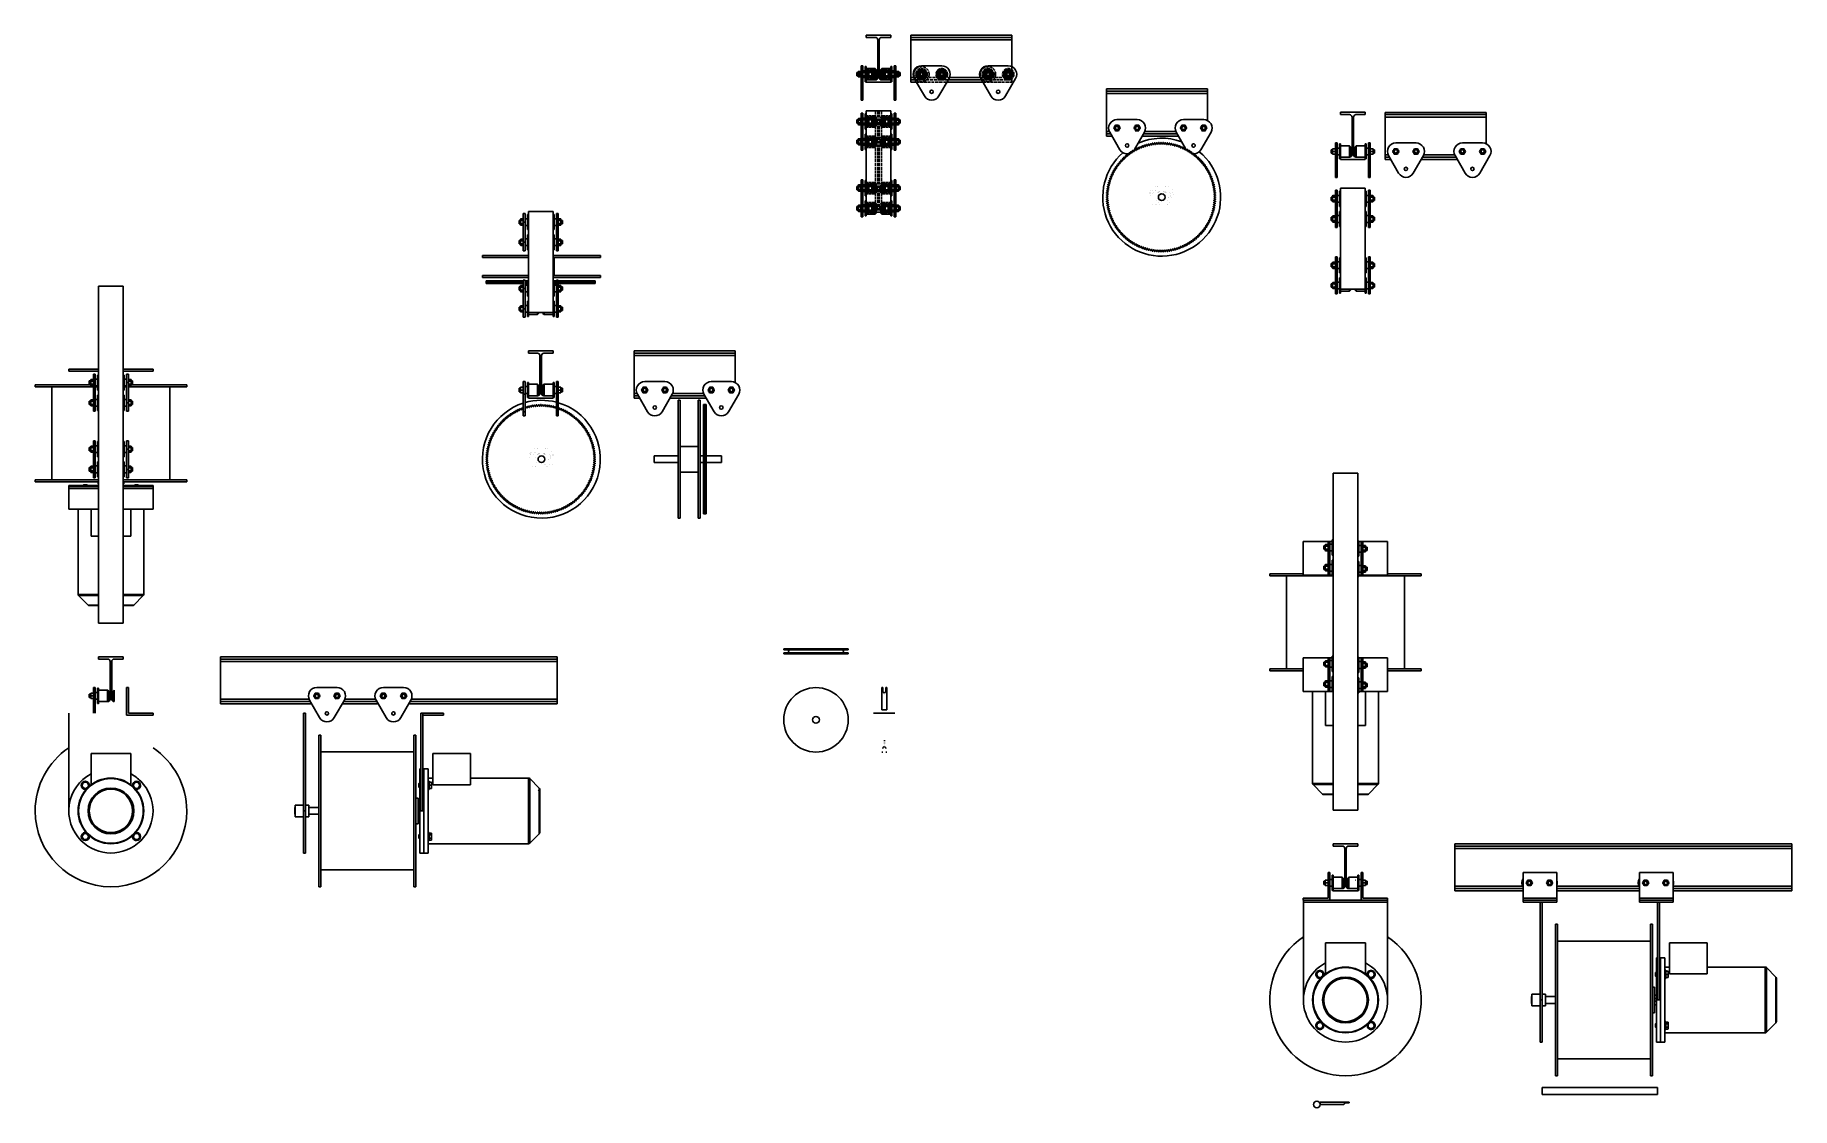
# Model space of a CAD drawing. Extents: x -8712 to 1826, y -2785 to 399.
# Drawn here: x -3389 to 1826, y -2785 to 399 of the extents above; entities that cross this region are included whole.
import ezdxf

# ---------------------------------------------------------------- set-up
doc = ezdxf.new("R2010")
doc.units = 0
doc.linetypes.add('DASHED', pattern=[11.05, 8.7, -2.35])
doc.linetypes.add('DOT', pattern=[2.2, 1.1, -1.1])
doc.layers.get('0').update_dxf_attribs({"linetype": 'CONTINUOUS'})
doc.layers.add('INVISIBLE', color=6, linetype='DOT')
doc.layers.add('OUTLINE', color=7, linetype='CONTINUOUS')

msp = doc.modelspace()

# ---------------------------------------------------------------- linework, layer by layer
for p, q in [((-922.061476, 399.406547), (-922.061476, 392.506547)), ((-849.061476, 399.406547), (-922.061476, 399.406547)), ((-922.061476, 392.506547), (-894.911476, 392.506547)), ((-887.911476, 385.506547), (-887.911476, 273.306547)), ((-883.211476, 273.306547), (-883.211476, 385.506547)), ((-876.211476, 392.506547), (-849.061476, 392.506547)), ((-849.061476, 392.506547), (-849.061476, 399.406547)), ((-789.375472, 399.37547), (-789.375472, 392.47547)), ((-789.375472, 399.37547), (-489.375472, 399.37547)), ((-789.375472, 392.47547), (-789.375472, 385.47547)), ((-789.375472, 392.47547), (-489.375472, 392.47547)), ((-789.375472, 385.47547), (-789.375472, 273.27547)), ((-789.375472, 385.47547), (-489.375472, 385.47547)), ((-489.375472, 399.37547), (-489.375472, 392.47547)), ((-489.375472, 385.47547), (-489.375472, 392.47547)), ((-489.375472, 385.47547), (-489.375472, 305.816745)), ((-937.257005, 270.906947), (-937.257005, 308.406947)), ((-932.257005, 308.406947), (-937.257005, 308.406947)), ((-937.257005, 218.945422), (-937.257005, 270.906947)), ((-932.257005, 270.906947), (-937.257005, 270.906947)), ((-932.257005, 308.406947), (-932.257005, 270.906947)), ((-925.257005, 293.406947), (-932.257005, 293.406947)), ((-925.257005, 273.406947), (-932.257005, 273.406947)), ((-932.257005, 218.945422), (-932.257005, 270.906947)), ((-922.061476, 266.306547), (-922.061476, 259.406547)), ((-894.911476, 266.306547), (-922.061476, 266.306547)), ((-895.257005, 300.406947), (-892.257005, 297.406947)), ((-895.257005, 266.406947), (-892.257005, 269.406947)), ((-875.865948, 300.406947), (-878.865948, 297.406947)), ((-875.865948, 266.406947), (-878.865948, 269.406947)), ((-849.061476, 266.306547), (-876.211476, 266.306547)), ((-849.061476, 259.406547), (-849.061476, 266.306547)), ((-845.865948, 293.406947), (-838.865948, 293.406947)), ((-845.865948, 273.406947), (-838.865948, 273.406947)), ((-838.865948, 270.906947), (-838.865948, 308.406947)), ((-838.865948, 308.406947), (-833.865948, 308.406947)), ((-838.865948, 218.945422), (-838.865948, 270.906947)), ((-838.865948, 270.906947), (-833.865948, 270.906947)), ((-833.865948, 308.406947), (-833.865948, 270.906947)), ((-833.865948, 218.945422), (-833.865948, 270.906947)), ((-789.375472, 273.27547), (-789.375472, 266.27547)), ((-789.375472, 273.27547), (-780.662029, 273.27547)), ((-789.375472, 266.27547), (-789.375472, 259.37547)), ((-789.375472, 266.27547), (-776.797633, 266.27547)), ((-779.453675, 270.87587), (-749.453675, 218.914346)), ((-697.803039, 308.37587), (-757.803039, 308.37587)), ((-706.152404, 218.914346), (-676.152404, 270.87587)), ((-678.808446, 266.27547), (-579.318604, 266.27547)), ((-674.94405, 273.27547), (-583.183, 273.27547)), ((-581.974646, 270.87587), (-551.974646, 218.914346)), ((-500.324011, 308.37587), (-560.324011, 308.37587)), ((-508.673376, 218.914346), (-478.673376, 270.87587)), ((-937.257005, 206.445422), (-937.257005, 218.945422)), ((-932.257005, 218.945422), (-937.257005, 218.945422)), ((-932.257005, 218.945422), (-932.257005, 206.445422)), ((-922.061476, 259.406547), (-849.061476, 259.406547)), ((-838.865948, 206.445422), (-838.865948, 218.945422)), ((-838.865948, 218.945422), (-833.865948, 218.945422)), ((-833.865948, 218.945422), (-833.865948, 206.445422)), ((-789.375472, 259.37547), (-772.813916, 259.37547)), ((-682.792163, 259.37547), (-575.334887, 259.37547)), ((-932.257005, 206.445422), (-937.257005, 206.445422)), ((-932.257005, 167.87299), (-937.257005, 167.87299)), ((-937.257005, 142.87299), (-937.257005, 167.87299)), ((-932.257005, 167.87299), (-932.257005, 142.87299)), ((-849.061476, 174.445422), (-922.061476, 174.445422)), ((-922.061476, 174.445422), (-922.061476, -125.554578)), ((-849.061476, 174.445422), (-849.061476, -125.554578)), ((-838.865948, 206.445422), (-833.865948, 206.445422)), ((-838.865948, 167.87299), (-833.865948, 167.87299)), ((-838.865948, 142.87299), (-838.865948, 167.87299)), ((-833.865948, 167.87299), (-833.865948, 142.87299)), ((-937.257005, 82.87299), (-937.257005, 142.87299)), ((-932.257005, 142.87299), (-937.257005, 142.87299)), ((-925.257005, 152.87299), (-932.257005, 152.87299)), ((-932.257005, 82.87299), (-932.257005, 142.87299)), ((-925.257005, 132.87299), (-932.257005, 132.87299)), ((-845.865948, 152.87299), (-838.865948, 152.87299)), ((-845.865948, 132.87299), (-838.865948, 132.87299)), ((-838.865948, 82.87299), (-838.865948, 142.87299)), ((-838.865948, 142.87299), (-833.865948, 142.87299)), ((-833.865948, 82.87299), (-833.865948, 142.87299)), ((-937.257005, 57.87299), (-937.257005, 82.87299)), ((-932.257005, 82.87299), (-937.257005, 82.87299)), ((-932.257005, 57.87299), (-937.257005, 57.87299)), ((-925.257005, 92.87299), (-932.257005, 92.87299)), ((-932.257005, 82.87299), (-932.257005, 57.87299)), ((-925.257005, 72.87299), (-932.257005, 72.87299)), ((-845.865948, 92.87299), (-838.865948, 92.87299)), ((-845.865948, 72.87299), (-838.865948, 72.87299)), ((-838.865948, 57.87299), (-838.865948, 82.87299)), ((-838.865948, 82.87299), (-833.865948, 82.87299)), ((-838.865948, 57.87299), (-833.865948, 57.87299)), ((-833.865948, 82.87299), (-833.865948, 57.87299)), ((-932.257005, -29.606039), (-937.257005, -29.606039)), ((-937.257005, -54.606039), (-937.257005, -29.606039)), ((-932.257005, -29.606039), (-932.257005, -54.606039)), ((-925.257005, -44.606039), (-932.257005, -44.606039)), ((-845.865948, -44.606039), (-838.865948, -44.606039)), ((-838.865948, -29.606039), (-833.865948, -29.606039)), ((-838.865948, -54.606039), (-838.865948, -29.606039)), ((-833.865948, -29.606039), (-833.865948, -54.606039)), ((-937.257005, -114.606039), (-937.257005, -54.606039)), ((-932.257005, -54.606039), (-937.257005, -54.606039)), ((-932.257005, -114.606039), (-932.257005, -54.606039)), ((-925.257005, -64.606039), (-932.257005, -64.606039)), ((-845.865948, -64.606039), (-838.865948, -64.606039)), ((-838.865948, -114.606039), (-838.865948, -54.606039)), ((-838.865948, -54.606039), (-833.865948, -54.606039)), ((-833.865948, -114.606039), (-833.865948, -54.606039)), ((-937.257005, -139.606039), (-937.257005, -114.606039)), ((-932.257005, -114.606039), (-937.257005, -114.606039)), ((-932.257005, -139.606039), (-937.257005, -139.606039)), ((-925.257005, -104.606039), (-932.257005, -104.606039)), ((-932.257005, -114.606039), (-932.257005, -139.606039)), ((-925.257005, -124.606039), (-932.257005, -124.606039)), ((-849.061476, -125.554578), (-922.061476, -125.554578)), ((-895.257005, -131.606039), (-892.257005, -128.606039)), ((-875.865948, -131.606039), (-878.865948, -128.606039)), ((-845.865948, -104.606039), (-838.865948, -104.606039)), ((-845.865948, -124.606039), (-838.865948, -124.606039)), ((-838.865948, -139.606039), (-838.865948, -114.606039)), ((-838.865948, -114.606039), (-833.865948, -114.606039)), ((-838.865948, -139.606039), (-833.865948, -139.606039)), ((-833.865948, -114.606039), (-833.865948, -139.606039))]:
    msp.add_line(p, q)
at = {"color": 2}
for p, q in [((-949.747481, 278.406947), (-949.747481, 288.406947)), ((-949.747481, 288.406947), (-945.657005, 288.406947)), ((-949.747481, 278.406947), (-945.657006, 278.406947)), ((-892.257005, 288.406947), (-889.747481, 288.406947)), ((-892.257005, 278.406947), (-889.747481, 278.406947)), ((-889.747481, 288.406947), (-889.747481, 278.406947)), ((-881.375472, 278.406947), (-881.375472, 288.406947)), ((-878.865948, 288.406947), (-881.375472, 288.406947)), ((-878.865948, 278.406947), (-881.375472, 278.406947)), ((-821.375472, 278.406947), (-825.465948, 278.406947)), ((-821.375472, 288.406947), (-825.465946, 288.406947)), ((-821.375472, 288.406947), (-821.375472, 278.406947)), ((-949.747481, 147.87299), (-945.657005, 147.87299)), ((-949.747481, 137.87299), (-949.747481, 147.87299)), ((-949.747481, 137.87299), (-945.657005, 137.87299)), ((-821.375472, 147.87299), (-825.465948, 147.87299)), ((-821.375472, 137.87299), (-825.465948, 137.87299)), ((-821.375472, 147.87299), (-821.375472, 142.87299)), ((-821.375472, 142.87299), (-821.375472, 137.87299)), ((-949.747481, 87.87299), (-945.657005, 87.87299)), ((-949.747481, 77.87299), (-949.747481, 87.87299)), ((-949.747481, 77.87299), (-945.657005, 77.87299)), ((-821.375472, 87.87299), (-825.465948, 87.87299)), ((-821.375472, 77.87299), (-825.465948, 77.87299)), ((-821.375472, 87.87299), (-821.375472, 82.87299)), ((-821.375472, 82.87299), (-821.375472, 77.87299)), ((-949.747481, -49.606039), (-945.657005, -49.606039)), ((-949.747481, -59.606039), (-949.747481, -49.606039)), ((-821.375472, -49.606039), (-825.465948, -49.606039)), ((-821.375472, -49.606039), (-821.375472, -54.606039)), ((-949.747481, -59.606039), (-945.657005, -59.606039)), ((-821.375472, -59.606039), (-825.465948, -59.606039)), ((-821.375472, -54.606039), (-821.375472, -59.606039)), ((-949.747481, -109.606039), (-945.657005, -109.606039)), ((-949.747481, -119.606039), (-949.747481, -109.606039)), ((-949.747481, -119.606039), (-945.657005, -119.606039)), ((-821.375472, -109.606039), (-825.465948, -109.606039)), ((-821.375472, -119.606039), (-825.465948, -119.606039)), ((-821.375472, -109.606039), (-821.375472, -114.606039)), ((-821.375472, -114.606039), (-821.375472, -119.606039))]:
    msp.add_line(p, q, dxfattribs=at)
at = {"color": 1}
for p, q in [((-945.640664, 288.550813), (-945.657007, 288.389177)), ((-945.657007, 286.424716), (-945.579277, 285.791524)), ((-945.579277, 281.02237), (-945.657007, 280.389178)), ((-945.657007, 278.424717), (-945.640664, 278.263077)), ((-945.657005, 291.406947), (-944.988655, 291.406688)), ((-945.657005, 288.389189), (-945.657005, 291.406947)), ((-945.657005, 286.42472), (-945.657005, 288.389173)), ((-945.657005, 280.389189), (-945.657005, 286.424704)), ((-945.657005, 278.42472), (-945.657005, 280.389173)), ((-945.657005, 275.406947), (-945.657005, 278.424704)), ((-944.988655, 275.407206), (-945.657005, 275.406947)), ((-945.540259, 289.263357), (-945.640664, 288.550813)), ((-945.640664, 278.263077), (-945.540259, 277.550538)), ((-945.579277, 285.791524), (-945.444431, 285.055103)), ((-945.444431, 281.758791), (-945.579277, 281.02237)), ((-945.386948, 290.014457), (-945.540259, 289.263357)), ((-945.540259, 277.550538), (-945.386948, 276.799436)), ((-945.444431, 285.055103), (-945.251021, 284.267791)), ((-945.251021, 282.546103), (-945.444431, 281.758791)), ((-945.171825, 290.823957), (-945.386948, 290.014457)), ((-945.386948, 276.799436), (-945.171825, 275.989936)), ((-945.251021, 284.267791), (-944.988655, 283.407485)), ((-944.988655, 283.406409), (-945.251021, 282.546103)), ((-944.988655, 291.406688), (-945.171825, 290.823957)), ((-945.171825, 275.989936), (-944.988655, 275.407206)), ((-937.925355, 291.406947), (-944.988655, 291.406947)), ((-944.988655, 283.407485), (-944.988655, 283.406409)), ((-937.925355, 283.406947), (-944.988655, 283.406947)), ((-937.925355, 275.406947), (-944.988655, 275.406947)), ((-937.925355, 275.406947), (-944.988655, 275.406947)), ((-937.925355, 275.406947), (-944.988655, 275.406947)), ((-937.925355, 275.406947), (-944.988655, 275.406947)), ((-937.257005, 291.406947), (-937.925355, 291.406688)), ((-937.925355, 291.406688), (-937.742185, 290.823957)), ((-937.662989, 284.267791), (-937.925355, 283.407485)), ((-937.925355, 283.407485), (-937.925355, 283.406409)), ((-937.925355, 283.406409), (-937.662989, 282.546103)), ((-937.742185, 275.989936), (-937.925355, 275.407206)), ((-937.925355, 275.407206), (-937.257005, 275.406947)), ((-937.742185, 290.823957), (-937.527062, 290.014457)), ((-937.527062, 276.799436), (-937.742185, 275.989936)), ((-937.469579, 285.055103), (-937.662989, 284.267791)), ((-937.662989, 282.546103), (-937.469579, 281.758791)), ((-937.527062, 290.014457), (-937.373751, 289.263357)), ((-937.373751, 277.550538), (-937.527062, 276.799436)), ((-937.334732, 285.791524), (-937.469579, 285.055103)), ((-937.469579, 281.758791), (-937.334732, 281.02237)), ((-937.373751, 289.263357), (-937.273345, 288.550813)), ((-937.273346, 278.263077), (-937.373751, 277.550538)), ((-937.257003, 286.424716), (-937.334732, 285.791524)), ((-937.334732, 281.02237), (-937.257003, 280.389178)), ((-937.257003, 278.424717), (-937.273346, 278.263077)), ((-937.273345, 288.550813), (-937.257003, 288.389177)), ((-833.865949, 288.389177), (-833.849607, 288.550816)), ((-833.78822, 285.791524), (-833.865949, 286.424716)), ((-833.865949, 280.389178), (-833.78822, 281.02237)), ((-833.849607, 278.263081), (-833.865949, 278.424717)), ((-833.197598, 291.406688), (-833.865948, 291.406947)), ((-833.865948, 275.406947), (-833.197598, 275.407206)), ((-833.849607, 288.550816), (-833.749202, 289.263356)), ((-833.749201, 277.550536), (-833.849607, 278.263081)), ((-833.653374, 285.055103), (-833.78822, 285.791524)), ((-833.78822, 281.02237), (-833.653374, 281.758791)), ((-833.749202, 289.263356), (-833.595891, 290.014457)), ((-833.595891, 276.799436), (-833.749201, 277.550536)), ((-833.459964, 284.267791), (-833.653374, 285.055103)), ((-833.653374, 281.758791), (-833.459964, 282.546103)), ((-833.595891, 290.014457), (-833.380768, 290.823957)), ((-833.380768, 275.989936), (-833.595891, 276.799436)), ((-833.197598, 283.407485), (-833.459964, 284.267791)), ((-833.459964, 282.546103), (-833.197598, 283.406409)), ((-833.380768, 290.823957), (-833.197598, 291.406688)), ((-833.197598, 275.407206), (-833.380768, 275.989936)), ((-833.197598, 291.406947), (-826.134297, 291.406947)), ((-833.197598, 283.406409), (-833.197598, 283.407485)), ((-833.197598, 283.406947), (-826.134297, 283.406947)), ((-833.197598, 275.406947), (-826.134297, 275.406947)), ((-833.197598, 275.406947), (-826.134297, 275.406947)), ((-833.197598, 275.406947), (-826.134297, 275.406947)), ((-833.197598, 275.406947), (-826.134297, 275.406947)), ((-826.134297, 291.406688), (-825.465948, 291.406947)), ((-825.951128, 290.823957), (-826.134297, 291.406688)), ((-826.134297, 283.407485), (-825.871932, 284.267791)), ((-826.134297, 283.406409), (-826.134297, 283.407485)), ((-825.871932, 282.546103), (-826.134297, 283.406409)), ((-826.134297, 275.407206), (-825.951128, 275.989936)), ((-825.465948, 275.406947), (-826.134297, 275.407206)), ((-825.736004, 290.014457), (-825.951128, 290.823957)), ((-825.951128, 275.989936), (-825.736004, 276.799436)), ((-825.871932, 284.267791), (-825.678522, 285.055103)), ((-825.678522, 281.758791), (-825.871932, 282.546103)), ((-825.582694, 289.263356), (-825.736004, 290.014457)), ((-825.736004, 276.799436), (-825.582694, 277.550536)), ((-825.678522, 285.055103), (-825.543675, 285.791524)), ((-825.543675, 281.02237), (-825.678522, 281.758791)), ((-825.482289, 288.550816), (-825.582694, 289.263356)), ((-825.582694, 277.550536), (-825.482288, 278.263081)), ((-825.543675, 285.791524), (-825.465946, 286.424716)), ((-825.465946, 280.389178), (-825.543675, 281.02237)), ((-825.465946, 288.389177), (-825.482289, 288.550816)), ((-825.482288, 278.263081), (-825.465946, 278.424717)), ((-825.465948, 291.406947), (-825.465948, 288.389189)), ((-825.465948, 286.42472), (-825.465948, 288.389173)), ((-825.465948, 286.424704), (-825.465948, 280.389189)), ((-825.465948, 278.42472), (-825.465948, 280.389173)), ((-825.465948, 278.424704), (-825.465948, 275.406947)), ((-767.040655, 283.376408), (-765.298333, 286.393639)), ((-765.298333, 280.358101), (-767.040655, 283.376408)), ((-764.164154, 288.358096), (-765.298331, 286.393643)), ((-765.298331, 280.358096), (-764.164154, 278.393643)), ((-764.164151, 288.3581), (-762.422313, 291.375611)), ((-762.422313, 275.376129), (-764.164151, 278.39364)), ((-762.422313, 291.375611), (-758.937235, 291.37587)), ((-758.937235, 275.37587), (-762.422313, 275.376129)), ((-756.668844, 291.37587), (-758.937235, 291.37587)), ((-758.937235, 275.37587), (-756.668844, 275.37587)), ((-756.668844, 291.37587), (-753.183766, 291.375611)), ((-753.183766, 275.376129), (-756.668844, 275.37587)), ((-753.183766, 291.375611), (-751.441928, 288.3581)), ((-751.441928, 278.39364), (-753.183766, 275.376129)), ((-750.307748, 286.393643), (-751.441925, 288.358096)), ((-751.441925, 278.393643), (-750.307748, 280.358096)), ((-750.307746, 286.393639), (-748.565424, 283.375332)), ((-748.565424, 283.375332), (-750.307746, 280.358101)), ((-707.040655, 283.376408), (-705.298333, 286.393639)), ((-705.298333, 280.358101), (-707.040655, 283.376408)), ((-704.164154, 288.358096), (-705.298331, 286.393643)), ((-705.298331, 280.358096), (-704.164154, 278.393643)), ((-704.164151, 288.3581), (-702.422313, 291.375611)), ((-702.422313, 275.376129), (-704.164151, 278.39364)), ((-702.422313, 291.375611), (-698.937235, 291.37587)), ((-698.937235, 275.37587), (-702.422313, 275.376129)), ((-696.668844, 291.37587), (-698.937235, 291.37587)), ((-698.937235, 275.37587), (-696.668844, 275.37587)), ((-696.668844, 291.37587), (-693.183766, 291.375611)), ((-693.183766, 275.376129), (-696.668844, 275.37587)), ((-693.183766, 291.375611), (-691.441928, 288.3581)), ((-691.441928, 278.39364), (-693.183766, 275.376129)), ((-690.307748, 286.393643), (-691.441925, 288.358096)), ((-691.441925, 278.393643), (-690.307748, 280.358096)), ((-690.307746, 286.393639), (-688.565424, 283.375332)), ((-688.565424, 283.375332), (-690.307746, 280.358101)), ((-569.561627, 283.376408), (-567.819304, 286.393639)), ((-567.819304, 280.358101), (-569.561627, 283.376408)), ((-566.685125, 288.358096), (-567.819303, 286.393643)), ((-567.819303, 280.358096), (-566.685125, 278.393643)), ((-566.685122, 288.3581), (-564.943285, 291.375611)), ((-564.943285, 275.376129), (-566.685122, 278.39364)), ((-564.943285, 291.375611), (-561.458206, 291.37587)), ((-561.458206, 275.37587), (-564.943285, 275.376129)), ((-559.189815, 291.37587), (-561.458206, 291.37587)), ((-561.458206, 275.37587), (-559.189815, 275.37587)), ((-559.189815, 291.37587), (-555.704737, 291.375611)), ((-555.704737, 275.376129), (-559.189815, 275.37587)), ((-555.704737, 291.375611), (-553.962899, 288.3581)), ((-553.962899, 278.39364), (-555.704737, 275.376129)), ((-552.828719, 286.393643), (-553.962896, 288.358096)), ((-553.962896, 278.393643), (-552.828719, 280.358096)), ((-552.828717, 286.393639), (-551.086395, 283.375332)), ((-551.086395, 283.375332), (-552.828717, 280.358101)), ((-509.561627, 283.376408), (-507.819304, 286.393639)), ((-507.819304, 280.358101), (-509.561627, 283.376408)), ((-506.685125, 288.358096), (-507.819303, 286.393643)), ((-507.819303, 280.358096), (-506.685125, 278.393643)), ((-506.685122, 288.3581), (-504.943285, 291.375611)), ((-504.943285, 275.376129), (-506.685122, 278.39364)), ((-504.943285, 291.375611), (-501.458206, 291.37587)), ((-501.458206, 275.37587), (-504.943285, 275.376129)), ((-499.189815, 291.37587), (-501.458206, 291.37587)), ((-501.458206, 275.37587), (-499.189815, 275.37587)), ((-499.189815, 291.37587), (-495.704737, 291.375611)), ((-495.704737, 275.376129), (-499.189815, 275.37587)), ((-495.704737, 291.375611), (-493.962899, 288.3581)), ((-493.962899, 278.39364), (-495.704737, 275.376129)), ((-492.828719, 286.393643), (-493.962896, 288.358096)), ((-493.962896, 278.393643), (-492.828719, 280.358096)), ((-492.828717, 286.393639), (-491.086395, 283.375332)), ((-491.086395, 283.375332), (-492.828717, 280.358101)), ((-209.249185, 239.837821), (-209.249185, 232.937821)), ((-209.249185, 239.837821), (90.750815, 239.837821)), ((-209.249185, 232.937821), (-209.249185, 225.937821)), ((-209.249185, 232.937821), (90.750815, 232.937821)), ((-209.249185, 225.937821), (-209.249185, 113.737821)), ((-209.249185, 225.937821), (90.750815, 225.937821)), ((90.750815, 239.837821), (90.750815, 232.937821)), ((90.750815, 225.937821), (90.750815, 232.937821)), ((90.750815, 225.937821), (90.750815, 146.279095)), ((485.875932, 170.309523), (485.875932, 163.409523)), ((558.875932, 170.309523), (485.875932, 170.309523)), ((485.875932, 163.409523), (513.025932, 163.409523)), ((531.725932, 163.409523), (558.875932, 163.409523)), ((558.875932, 163.409523), (558.875932, 170.309523)), ((618.561936, 170.278446), (618.561936, 163.378446)), ((618.561936, 170.278446), (918.561936, 170.278446)), ((618.561936, 163.378446), (618.561936, 156.378446)), ((618.561936, 163.378446), (918.561936, 163.378446)), ((918.561936, 170.278446), (918.561936, 163.378446)), ((918.561936, 156.378446), (918.561936, 163.378446)), ((-945.579277, 150.7339), (-945.657007, 150.368283)), ((-945.657007, 149.234101), (-945.640664, 149.14078)), ((-945.640664, 136.605198), (-945.657007, 136.511879)), ((-945.657007, 135.377697), (-945.579277, 135.01208)), ((-944.988655, 152.110606), (-945.657005, 150.95299)), ((-945.657005, 150.368291), (-945.657005, 150.95299)), ((-945.657005, 149.234104), (-945.657005, 150.368282)), ((-945.657005, 144.007186), (-945.657005, 149.234095)), ((-945.612691, 144.464295), (-945.657005, 144.007186)), ((-945.657005, 141.738794), (-945.657005, 144.007186)), ((-945.657005, 141.738794), (-945.612691, 141.281685)), ((-945.657005, 136.511885), (-945.657005, 141.738794)), ((-945.657005, 135.377698), (-945.657005, 136.511876)), ((-945.657005, 134.79299), (-945.657005, 135.377689)), ((-944.988655, 133.635374), (-945.657005, 134.79299)), ((-945.640664, 149.14078), (-945.540259, 148.729395)), ((-945.540259, 137.016586), (-945.640664, 136.605198)), ((-945.495406, 145.29976), (-945.612691, 144.464295)), ((-945.612691, 141.281685), (-945.495405, 140.446216)), ((-945.444431, 151.15885), (-945.579277, 150.7339)), ((-945.579277, 135.01208), (-945.444431, 134.58713)), ((-945.540259, 148.729395), (-945.386948, 148.295616)), ((-945.386948, 137.450364), (-945.540259, 137.016586)), ((-945.322603, 146.186737), (-945.495406, 145.29976)), ((-945.495405, 140.446216), (-945.322604, 139.559248)), ((-945.251021, 151.613887), (-945.444431, 151.15885)), ((-945.444431, 134.58713), (-945.251021, 134.132093)), ((-945.386948, 148.295616), (-945.171825, 147.828867)), ((-945.171825, 137.917113), (-945.386948, 137.450364)), ((-945.322604, 139.559248), (-945.08449, 138.596635)), ((-945.08449, 147.149345), (-945.322603, 146.186737)), ((-944.988655, 152.110606), (-945.251021, 151.613887)), ((-945.251021, 134.132093), (-944.988655, 133.635374)), ((-945.171825, 147.828867), (-944.988655, 147.492264)), ((-944.988655, 138.253716), (-945.171825, 137.917113)), ((-944.988655, 147.492264), (-945.08449, 147.149345)), ((-945.08449, 138.596635), (-944.988655, 138.253716)), ((-937.925355, 152.110594), (-944.988655, 152.110594)), ((-937.925355, 147.491792), (-944.988655, 147.491792)), ((-937.925355, 138.254188), (-944.988655, 138.254188)), ((-937.925355, 133.635386), (-944.988655, 133.635386)), ((-944.988655, 133.635374), (-944.988655, 133.635374)), ((-937.257005, 150.95299), (-937.925355, 152.110606)), ((-937.925355, 152.110606), (-937.662989, 151.613887)), ((-937.742185, 147.828867), (-937.925355, 147.492264)), ((-937.925355, 147.492264), (-937.82952, 147.149345)), ((-937.82952, 138.596635), (-937.925355, 138.253716)), ((-937.925355, 138.253716), (-937.742185, 137.917113)), ((-937.257005, 134.79299), (-937.925355, 133.635374)), ((-937.662989, 134.132093), (-937.925355, 133.635374)), ((-937.925355, 133.635374), (-937.925355, 133.635374)), ((-937.82952, 147.149345), (-937.591407, 146.186737)), ((-937.591406, 139.559248), (-937.82952, 138.596635)), ((-937.527062, 148.295616), (-937.742185, 147.828867)), ((-937.742185, 137.917113), (-937.527062, 137.450364)), ((-937.662989, 151.613887), (-937.469579, 151.15885)), ((-937.469579, 134.58713), (-937.662989, 134.132093)), ((-937.591407, 146.186737), (-937.418604, 145.29976)), ((-937.418605, 140.446216), (-937.591406, 139.559248)), ((-937.373751, 148.729395), (-937.527062, 148.295616)), ((-937.527062, 137.450364), (-937.373751, 137.016586)), ((-937.469579, 151.15885), (-937.334732, 150.7339)), ((-937.334732, 135.01208), (-937.469579, 134.58713)), ((-937.301319, 141.281685), (-937.418605, 140.446216)), ((-937.418604, 145.29976), (-937.301319, 144.464295)), ((-937.273346, 149.14078), (-937.373751, 148.729395)), ((-937.373751, 137.016586), (-937.273345, 136.605198)), ((-937.334732, 150.7339), (-937.257003, 150.368283)), ((-937.257003, 135.377697), (-937.334732, 135.01208)), ((-937.301319, 144.464295), (-937.257005, 144.007186)), ((-937.257005, 141.738794), (-937.301319, 141.281685)), ((-937.257003, 149.234101), (-937.273346, 149.14078)), ((-937.273345, 136.605198), (-937.257003, 136.511879)), ((-833.865949, 150.368283), (-833.78822, 150.7339)), ((-833.849607, 149.140782), (-833.865949, 149.234101)), ((-833.865949, 136.511879), (-833.849607, 136.6052)), ((-833.78822, 135.01208), (-833.865949, 135.377697)), ((-833.865948, 150.95299), (-833.197598, 152.110606)), ((-833.865948, 144.007186), (-833.821634, 144.464295)), ((-833.821634, 141.281685), (-833.865948, 141.738794)), ((-833.865948, 134.79299), (-833.197598, 133.635374)), ((-833.749201, 148.729394), (-833.849607, 149.140782)), ((-833.849607, 136.6052), (-833.749202, 137.016585)), ((-833.821634, 144.464295), (-833.704348, 145.299764)), ((-833.704349, 140.44622), (-833.821634, 141.281685)), ((-833.78822, 150.7339), (-833.653374, 151.15885)), ((-833.653374, 134.58713), (-833.78822, 135.01208)), ((-833.749202, 137.016585), (-833.595891, 137.450364)), ((-833.595891, 148.295616), (-833.749201, 148.729394)), ((-833.531545, 139.559243), (-833.704349, 140.44622)), ((-833.704348, 145.299764), (-833.531546, 146.186732)), ((-833.653374, 151.15885), (-833.459964, 151.613887)), ((-833.459964, 134.132093), (-833.653374, 134.58713)), ((-833.380768, 147.828867), (-833.595891, 148.295616)), ((-833.595891, 137.450364), (-833.380768, 137.917113)), ((-833.531546, 146.186732), (-833.293433, 147.149345)), ((-833.293433, 138.596635), (-833.531545, 139.559243)), ((-833.459964, 151.613887), (-833.197598, 152.110606)), ((-833.197598, 133.635374), (-833.459964, 134.132093)), ((-833.197598, 147.492264), (-833.380768, 147.828867)), ((-833.380768, 137.917113), (-833.197598, 138.253716)), ((-833.293433, 147.149345), (-833.197598, 147.492264)), ((-833.197598, 138.253716), (-833.293433, 138.596635)), ((-833.197598, 152.110606), (-833.197598, 152.110606)), ((-833.197598, 152.110594), (-826.134297, 152.110594)), ((-833.197598, 147.491792), (-826.134297, 147.491792)), ((-833.197598, 138.254188), (-826.134297, 138.254188)), ((-833.197598, 133.635386), (-826.134297, 133.635386)), ((-826.134297, 152.110606), (-825.465948, 150.95299)), ((-825.871931, 151.613887), (-826.134297, 152.110606)), ((-826.134297, 152.110606), (-826.134297, 152.110606)), ((-826.134297, 147.492264), (-825.951128, 147.828867)), ((-826.038463, 147.149345), (-826.134297, 147.492264)), ((-826.134297, 138.253716), (-826.038463, 138.596635)), ((-825.951128, 137.917113), (-826.134297, 138.253716)), ((-826.134297, 133.635374), (-825.465948, 134.79299)), ((-826.134297, 133.635374), (-825.871932, 134.132093)), ((-825.800349, 146.186732), (-826.038463, 147.149345)), ((-826.038463, 138.596635), (-825.80035, 139.559243)), ((-825.951128, 147.828867), (-825.736004, 148.295616)), ((-825.736004, 137.450364), (-825.951128, 137.917113)), ((-825.871932, 134.132093), (-825.678522, 134.58713)), ((-825.678522, 151.15885), (-825.871931, 151.613887)), ((-825.80035, 139.559243), (-825.627547, 140.44622)), ((-825.627547, 145.299764), (-825.800349, 146.186732)), ((-825.736004, 148.295616), (-825.582694, 148.729394)), ((-825.582694, 137.016585), (-825.736004, 137.450364)), ((-825.543675, 150.7339), (-825.678522, 151.15885)), ((-825.678522, 134.58713), (-825.543675, 135.01208)), ((-825.510262, 144.464295), (-825.627547, 145.299764)), ((-825.627547, 140.44622), (-825.510262, 141.281685)), ((-825.582694, 148.729394), (-825.482288, 149.140782)), ((-825.482289, 136.6052), (-825.582694, 137.016585)), ((-825.465946, 150.368283), (-825.543675, 150.7339)), ((-825.543675, 135.01208), (-825.465946, 135.377697)), ((-825.465948, 144.007186), (-825.510262, 144.464295)), ((-825.510262, 141.281685), (-825.465948, 141.738794)), ((-825.465946, 136.511879), (-825.482289, 136.6052)), ((-825.482288, 149.140782), (-825.465946, 149.234101)), ((-825.465948, 150.95299), (-825.465948, 150.368291)), ((-825.465948, 150.368282), (-825.465948, 149.234104)), ((-825.465948, 149.234095), (-825.465948, 144.007186)), ((-825.465948, 144.007186), (-825.465948, 141.738794)), ((-825.465948, 141.738794), (-825.465948, 136.511885)), ((-825.465948, 136.511876), (-825.465948, 135.377698)), ((-825.465948, 135.377689), (-825.465948, 134.79299)), ((-209.249185, 113.737821), (-209.249185, 106.737821)), ((-209.249185, 113.737821), (-200.535741, 113.737821)), ((-209.249185, 106.737821), (-209.249185, 99.837821)), ((-209.249185, 106.737821), (-196.671346, 106.737821)), ((-199.327387, 111.33822), (-169.327387, 59.376696)), ((-186.914368, 123.838758), (-185.172046, 126.855989)), ((-185.172046, 120.820451), (-186.914368, 123.838758)), ((-184.037867, 128.820446), (-185.172044, 126.855993)), ((-185.172044, 120.820446), (-184.037867, 118.855993)), ((-184.037864, 128.82045), (-182.296026, 131.837961)), ((-182.296026, 115.838479), (-184.037864, 118.85599)), ((-182.296026, 131.837961), (-178.810948, 131.83822)), ((-178.810948, 115.83822), (-182.296026, 115.838479)), ((-176.542557, 131.83822), (-178.810948, 131.83822)), ((-178.810948, 115.83822), (-176.542557, 115.83822)), ((-117.676752, 148.83822), (-177.676752, 148.83822)), ((-176.542557, 131.83822), (-173.057478, 131.837961)), ((-173.057478, 115.838479), (-176.542557, 115.83822)), ((-173.057478, 131.837961), (-171.315641, 128.82045)), ((-171.315641, 118.85599), (-173.057478, 115.838479)), ((-170.18146, 126.855993), (-171.315638, 128.820446)), ((-171.315638, 118.855993), (-170.18146, 120.820446)), ((-170.181459, 126.855989), (-168.439137, 123.837682)), ((-168.439137, 123.837682), (-170.181459, 120.820451)), ((-126.914368, 123.838758), (-125.172046, 126.855989)), ((-125.172046, 120.820451), (-126.914368, 123.838758)), ((-125.661449, 60.008319), (-96.026117, 111.33822)), ((-124.037867, 128.820446), (-125.172044, 126.855993)), ((-125.172044, 120.820446), (-124.037867, 118.855993)), ((-124.037864, 128.82045), (-122.296026, 131.837961)), ((-122.296026, 115.838479), (-124.037864, 118.85599)), ((-123.232667, 113.201876), (-123.231567, 113.201301)), ((-122.296026, 131.837961), (-118.810948, 131.83822)), ((-118.810948, 115.83822), (-122.296026, 115.838479)), ((-116.542557, 131.83822), (-118.810948, 131.83822)), ((-118.810948, 115.83822), (-116.542557, 115.83822)), ((-116.542557, 131.83822), (-113.057478, 131.837961)), ((-113.057478, 115.838479), (-116.542557, 115.83822)), ((-113.057478, 131.837961), (-111.315641, 128.82045)), ((-111.315641, 118.85599), (-113.057478, 115.838479)), ((-110.18146, 126.855993), (-111.315638, 128.820446)), ((-111.315638, 118.855993), (-110.18146, 120.820446)), ((-110.181459, 126.855989), (-108.439137, 123.837682)), ((-108.439137, 123.837682), (-110.181459, 120.820451)), ((-98.682159, 106.737821), (0.807683, 106.737821)), ((-94.817763, 113.737821), (-3.056713, 113.737821)), ((-1.848359, 111.33822), (25.976092, 63.144858)), ((10.564661, 123.838758), (12.306983, 126.855989)), ((12.306983, 120.820451), (10.564661, 123.838758)), ((13.441162, 128.820446), (12.306984, 126.855993)), ((12.306984, 120.820446), (13.441162, 118.855993)), ((13.441165, 128.82045), (15.183003, 131.837961)), ((15.183003, 115.838479), (13.441165, 118.85599)), ((15.183003, 131.837961), (18.668081, 131.83822)), ((18.668081, 115.83822), (15.183003, 115.838479)), ((20.936472, 131.83822), (18.668081, 131.83822)), ((18.668081, 115.83822), (20.936472, 115.83822)), ((79.802276, 148.83822), (19.802276, 148.83822)), ((20.936472, 131.83822), (24.42155, 131.837961)), ((24.42155, 115.838479), (20.936472, 115.83822)), ((24.42155, 131.837961), (26.163388, 128.82045)), ((26.163388, 118.85599), (24.42155, 115.838479)), ((27.297568, 126.855993), (26.163391, 128.820446)), ((26.163391, 118.855993), (27.297568, 120.820446)), ((27.29757, 126.855989), (29.039892, 123.837682)), ((29.039892, 123.837682), (27.29757, 120.820451)), ((70.564661, 123.838758), (72.306983, 126.855989)), ((72.306983, 120.820451), (70.564661, 123.838758)), ((71.452912, 59.376696), (101.452912, 111.33822)), ((73.441162, 128.820446), (72.306984, 126.855993)), ((72.306984, 120.820446), (73.441162, 118.855993)), ((73.441165, 128.82045), (75.183003, 131.837961)), ((75.183003, 115.838479), (73.441165, 118.85599)), ((74.246361, 113.201876), (74.247462, 113.201301)), ((75.183003, 131.837961), (78.668081, 131.83822)), ((78.668081, 115.83822), (75.183003, 115.838479)), ((80.936472, 131.83822), (78.668081, 131.83822)), ((78.668081, 115.83822), (80.936472, 115.83822)), ((80.936472, 131.83822), (84.42155, 131.837961)), ((84.42155, 115.838479), (80.936472, 115.83822)), ((84.42155, 131.837961), (86.163388, 128.82045)), ((86.163388, 118.85599), (84.42155, 115.838479)), ((87.297568, 126.855993), (86.163391, 128.820446)), ((86.163391, 118.855993), (87.297568, 120.820446)), ((87.29757, 126.855989), (89.039892, 123.837682)), ((89.039892, 123.837682), (87.29757, 120.820451)), ((520.025932, 156.409523), (520.025932, 44.209523)), ((524.725932, 44.209523), (524.725932, 156.409523)), ((618.561936, 156.378446), (618.561936, 44.178446)), ((618.561936, 156.378446), (918.561936, 156.378446)), ((918.561936, 156.378446), (918.561936, 76.719721)), ((-945.579277, 90.7339), (-945.657007, 90.368283)), ((-945.657007, 89.234101), (-945.640664, 89.14078)), ((-945.640664, 76.605198), (-945.657007, 76.511879)), ((-945.657007, 75.377697), (-945.579277, 75.01208)), ((-944.988655, 92.110606), (-945.657005, 90.95299)), ((-945.657005, 90.368291), (-945.657005, 90.95299)), ((-945.657005, 89.234104), (-945.657005, 90.368282)), ((-945.657005, 84.007186), (-945.657005, 89.234095)), ((-945.612691, 84.464295), (-945.657005, 84.007186)), ((-945.657005, 81.738794), (-945.657005, 84.007186)), ((-945.657005, 81.738794), (-945.612691, 81.281685)), ((-945.657005, 76.511885), (-945.657005, 81.738794)), ((-945.657005, 75.377698), (-945.657005, 76.511876)), ((-945.657005, 74.79299), (-945.657005, 75.377689)), ((-944.988655, 73.635374), (-945.657005, 74.79299)), ((-945.640664, 89.14078), (-945.540259, 88.729395)), ((-945.540259, 77.016586), (-945.640664, 76.605198)), ((-945.495406, 85.29976), (-945.612691, 84.464295)), ((-945.612691, 81.281685), (-945.495405, 80.446216)), ((-945.444431, 91.15885), (-945.579277, 90.7339)), ((-945.579277, 75.01208), (-945.444431, 74.58713)), ((-945.540259, 88.729395), (-945.386948, 88.295616)), ((-945.386948, 77.450364), (-945.540259, 77.016586)), ((-945.322603, 86.186737), (-945.495406, 85.29976)), ((-945.495405, 80.446216), (-945.322604, 79.559248)), ((-945.251021, 91.613887), (-945.444431, 91.15885)), ((-945.444431, 74.58713), (-945.251021, 74.132093)), ((-945.386948, 88.295616), (-945.171825, 87.828867)), ((-945.171825, 77.917113), (-945.386948, 77.450364)), ((-945.322604, 79.559248), (-945.08449, 78.596635)), ((-945.08449, 87.149345), (-945.322603, 86.186737)), ((-944.988655, 92.110606), (-945.251021, 91.613887)), ((-945.251021, 74.132093), (-944.988655, 73.635374)), ((-945.171825, 87.828867), (-944.988655, 87.492264)), ((-944.988655, 78.253716), (-945.171825, 77.917113)), ((-944.988655, 87.492264), (-945.08449, 87.149345)), ((-945.08449, 78.596635), (-944.988655, 78.253716)), ((-937.925355, 92.110594), (-944.988655, 92.110594)), ((-937.925355, 87.491792), (-944.988655, 87.491792)), ((-937.925355, 78.254188), (-944.988655, 78.254188)), ((-937.925355, 73.635386), (-944.988655, 73.635386)), ((-944.988655, 73.635374), (-944.988655, 73.635374)), ((-937.257005, 90.95299), (-937.925355, 92.110606)), ((-937.925355, 92.110606), (-937.662989, 91.613887)), ((-937.742185, 87.828867), (-937.925355, 87.492264)), ((-937.925355, 87.492264), (-937.82952, 87.149345)), ((-937.82952, 78.596635), (-937.925355, 78.253716)), ((-937.925355, 78.253716), (-937.742185, 77.917113)), ((-937.257005, 74.79299), (-937.925355, 73.635374)), ((-937.662989, 74.132093), (-937.925355, 73.635374)), ((-937.925355, 73.635374), (-937.925355, 73.635374)), ((-937.82952, 87.149345), (-937.591407, 86.186737)), ((-937.591406, 79.559248), (-937.82952, 78.596635)), ((-937.527062, 88.295616), (-937.742185, 87.828867)), ((-937.742185, 77.917113), (-937.527062, 77.450364)), ((-937.662989, 91.613887), (-937.469579, 91.15885)), ((-937.469579, 74.58713), (-937.662989, 74.132093)), ((-937.591407, 86.186737), (-937.418604, 85.29976)), ((-937.418605, 80.446216), (-937.591406, 79.559248)), ((-937.373751, 88.729395), (-937.527062, 88.295616)), ((-937.527062, 77.450364), (-937.373751, 77.016586)), ((-937.469579, 91.15885), (-937.334732, 90.7339)), ((-937.334732, 75.01208), (-937.469579, 74.58713)), ((-937.301319, 81.281685), (-937.418605, 80.446216)), ((-937.418604, 85.29976), (-937.301319, 84.464295)), ((-937.273346, 89.14078), (-937.373751, 88.729395)), ((-937.373751, 77.016586), (-937.273345, 76.605198)), ((-937.334732, 90.7339), (-937.257003, 90.368283)), ((-937.257003, 75.377697), (-937.334732, 75.01208)), ((-937.301319, 84.464295), (-937.257005, 84.007186)), ((-937.257005, 81.738794), (-937.301319, 81.281685)), ((-937.257003, 89.234101), (-937.273346, 89.14078)), ((-937.273345, 76.605198), (-937.257003, 76.511879)), ((-833.865949, 90.368283), (-833.78822, 90.7339)), ((-833.849607, 89.140782), (-833.865949, 89.234101)), ((-833.865949, 76.511879), (-833.849607, 76.6052)), ((-833.78822, 75.01208), (-833.865949, 75.377697)), ((-833.865948, 90.95299), (-833.197598, 92.110606)), ((-833.865948, 84.007186), (-833.821634, 84.464295)), ((-833.821634, 81.281685), (-833.865948, 81.738794)), ((-833.865948, 74.79299), (-833.197598, 73.635374)), ((-833.749201, 88.729394), (-833.849607, 89.140782)), ((-833.849607, 76.6052), (-833.749202, 77.016585)), ((-833.821634, 84.464295), (-833.704348, 85.299764)), ((-833.704349, 80.44622), (-833.821634, 81.281685)), ((-833.78822, 90.7339), (-833.653374, 91.15885)), ((-833.653374, 74.58713), (-833.78822, 75.01208)), ((-833.749202, 77.016585), (-833.595891, 77.450364)), ((-833.595891, 88.295616), (-833.749201, 88.729394)), ((-833.531545, 79.559243), (-833.704349, 80.44622)), ((-833.704348, 85.299764), (-833.531546, 86.186732)), ((-833.653374, 91.15885), (-833.459964, 91.613887)), ((-833.459964, 74.132093), (-833.653374, 74.58713)), ((-833.380768, 87.828867), (-833.595891, 88.295616)), ((-833.595891, 77.450364), (-833.380768, 77.917113)), ((-833.531546, 86.186732), (-833.293433, 87.149345)), ((-833.293433, 78.596635), (-833.531545, 79.559243)), ((-833.459964, 91.613887), (-833.197598, 92.110606)), ((-833.197598, 73.635374), (-833.459964, 74.132093)), ((-833.197598, 87.492264), (-833.380768, 87.828867)), ((-833.380768, 77.917113), (-833.197598, 78.253716)), ((-833.293433, 87.149345), (-833.197598, 87.492264)), ((-833.197598, 78.253716), (-833.293433, 78.596635)), ((-833.197598, 92.110594), (-826.134297, 92.110594)), ((-833.197598, 87.491792), (-826.134297, 87.491792)), ((-833.197598, 78.254188), (-826.134297, 78.254188)), ((-833.197598, 73.635386), (-826.134297, 73.635386)), ((-833.197598, 73.635374), (-833.197598, 73.635374)), ((-826.134297, 92.110606), (-825.465948, 90.95299)), ((-825.871932, 91.613887), (-826.134297, 92.110606)), ((-826.134297, 87.492264), (-825.951128, 87.828867)), ((-826.038463, 87.149345), (-826.134297, 87.492264)), ((-826.134297, 78.253716), (-826.038463, 78.596635)), ((-825.951128, 77.917113), (-826.134297, 78.253716)), ((-826.134297, 73.635374), (-825.465948, 74.79299)), ((-826.134297, 73.635374), (-825.871932, 74.132093)), ((-826.134297, 73.635374), (-826.134297, 73.635374)), ((-825.800349, 86.186732), (-826.038463, 87.149345)), ((-826.038463, 78.596635), (-825.80035, 79.559243)), ((-825.951128, 87.828867), (-825.736004, 88.295616)), ((-825.736004, 77.450364), (-825.951128, 77.917113)), ((-825.678522, 91.15885), (-825.871932, 91.613887)), ((-825.871932, 74.132093), (-825.678522, 74.58713)), ((-825.80035, 79.559243), (-825.627547, 80.44622)), ((-825.627547, 85.299764), (-825.800349, 86.186732)), ((-825.736004, 88.295616), (-825.582694, 88.729394)), ((-825.582694, 77.016585), (-825.736004, 77.450364)), ((-825.543675, 90.7339), (-825.678522, 91.15885)), ((-825.678522, 74.58713), (-825.543675, 75.01208)), ((-825.510262, 84.464295), (-825.627547, 85.299764)), ((-825.627547, 80.44622), (-825.510262, 81.281685)), ((-825.582694, 88.729394), (-825.482288, 89.140782)), ((-825.482289, 76.6052), (-825.582694, 77.016585)), ((-825.465946, 90.368283), (-825.543675, 90.7339)), ((-825.543675, 75.01208), (-825.465946, 75.377697)), ((-825.465948, 84.007186), (-825.510262, 84.464295)), ((-825.510262, 81.281685), (-825.465948, 81.738794)), ((-825.465946, 76.511879), (-825.482289, 76.6052)), ((-825.482288, 89.140782), (-825.465946, 89.234101)), ((-825.465948, 90.95299), (-825.465948, 90.368291)), ((-825.465948, 89.234104), (-825.465948, 90.368282)), ((-825.465948, 89.234095), (-825.465948, 84.007186)), ((-825.465948, 81.738794), (-825.465948, 84.007186)), ((-825.465948, 81.738794), (-825.465948, 76.511885)), ((-825.465948, 75.377698), (-825.465948, 76.511876)), ((-825.465948, 75.377689), (-825.465948, 74.79299)), ((-209.249185, 99.837821), (-192.687629, 99.837821)), ((-137.400489, 51.951619), (-137.565752, 52.69436)), ((-136.202093, 53.605528), (-135.579133, 53.16861)), ((-135.579133, 53.16861), (-134.852711, 52.64355)), ((-134.852711, 52.64355), (-134.164068, 52.129184)), ((-132.089594, 55.402409), (-132.225571, 56.151065)), ((-131.916879, 54.522842), (-132.089594, 55.402409)), ((-131.738078, 53.682162), (-131.916879, 54.522842)), ((-131.588085, 53.023241), (-131.738078, 53.682162)), ((-131.461955, 52.497695), (-131.588085, 53.023241)), ((-131.334342, 51.989777), (-131.461955, 52.497695)), ((-130.82719, 57.007994), (-130.221864, 56.546955)), ((-130.221864, 56.546955), (-129.516616, 55.993782)), ((-129.516616, 55.993782), (-128.848698, 55.452776)), ((-128.848698, 55.452776), (-128.32969, 55.019988)), ((-128.32969, 55.019988), (-127.918688, 54.669012)), ((-127.918688, 54.669012), (-127.524065, 54.324719)), ((-126.647317, 58.642034), (-126.753796, 59.395451)), ((-126.509266, 57.756364), (-126.647317, 58.642034)), ((-126.363608, 56.909312), (-126.509266, 57.756364)), ((-126.2396, 56.245011), (-126.363608, 56.909312)), ((-126.1342, 55.714918), (-126.2396, 56.245011)), ((-126.026626, 55.202382), (-126.1342, 55.714918)), ((-125.322851, 60.196819), (-124.736092, 59.712371)), ((-124.736092, 59.712371), (-124.053105, 59.131936)), ((-124.053105, 59.131936), (-123.406941, 58.565125)), ((-123.406941, 58.565125), (-122.905325, 58.112294)), ((-122.905325, 58.112294), (-122.508419, 57.745453)), ((-122.508419, 57.745453), (-122.127617, 57.385933)), ((-121.082048, 61.665498), (-121.158866, 62.422515)), ((-120.978875, 60.775091), (-121.082048, 61.665498)), ((-120.866584, 59.922974), (-120.978875, 60.775091)), ((-120.768752, 59.254316), (-120.866584, 59.922974)), ((-120.684244, 58.720494), (-120.768752, 59.254316)), ((-120.596876, 58.20413), (-120.684244, 58.720494)), ((-119.697563, 63.167087), (-119.130275, 62.659976)), ((-119.130275, 62.659976), (-118.470603, 62.053175)), ((-118.470603, 62.053175), (-117.84719, 61.461432)), ((-117.84719, 61.461432), (-117.363739, 60.989257)), ((-117.363739, 60.989258), (-116.98154, 60.607117)), ((-116.98154, 60.607117), (-116.615147, 60.232923)), ((-115.402369, 64.46814), (-115.449408, 65.22759)), ((-115.334233, 63.574369), (-115.402369, 64.46814)), ((-115.255483, 62.718501), (-115.334233, 63.574369)), ((-115.183978, 62.046518), (-115.255483, 62.718501)), ((-115.120493, 61.509789), (-115.183978, 62.046518)), ((-115.053464, 60.990393), (-115.120493, 61.509789)), ((-113.959999, 65.914217), (-113.413058, 65.385225)), ((-113.413058, 65.385225), (-112.777717, 64.752993)), ((-112.777717, 64.752993), (-112.178017, 64.137232)), ((-112.178017, 64.137232), (-111.713476, 63.646441)), ((-111.713476, 63.646441), (-111.346575, 63.249589)), ((-111.346575, 63.249589), (-110.995155, 62.8613)), ((-109.617038, 67.045639), (-109.634225, 67.806349)), ((-109.584043, 66.149882), (-109.617038, 67.045639)), ((-109.538955, 65.291581), (-109.584043, 66.149882)), ((-109.493887, 64.617309), (-109.538955, 65.291581)), ((-109.451523, 64.078502), (-109.493887, 64.617309)), ((-109.404938, 63.556874), (-109.451523, 64.078502)), ((-108.119007, 68.433973), (-107.593256, 67.883916)), ((-107.593256, 67.883916), (-106.983226, 67.227228)), ((-106.983226, 67.227228), (-106.408163, 66.588398)), ((-106.408163, 66.588398), (-105.963248, 66.079747)), ((-105.963248, 66.079747), (-105.612211, 65.668797)), ((-105.612211, 65.668797), (-105.276306, 65.26701)), ((-103.737173, 68.497657), (-103.734975, 69.394019)), ((-103.725817, 67.638248), (-103.737173, 68.497657)), ((-103.734975, 69.394019), (-103.722283, 70.154817)), ((-103.707255, 66.962726), (-103.725817, 67.638248)), ((-103.686077, 66.422671), (-103.707255, 66.962726)), ((-103.660006, 65.899617), (-103.686077, 66.422671)), ((-102.665876, 99.837821), (4.7914, 99.837821)), ((-102.183593, 70.72247), (-101.679843, 70.152197)), ((-101.679843, 70.152197), (-101.096065, 69.472065)), ((-101.096065, 69.472065), (-100.546525, 68.81115)), ((-100.546525, 68.81115), (-100.121923, 68.285425)), ((-100.121923, 68.285425), (-99.78729, 67.86101)), ((-99.78729, 67.86101), (-99.467418, 67.446345)), ((-97.833044, 68.538683), (-97.833003, 69.079153)), ((-97.827529, 68.015009), (-97.833044, 68.538683)), ((-97.833003, 69.079153), (-97.82503, 69.754883)), ((-97.82503, 69.754883), (-97.802637, 70.614075)), ((-97.802637, 70.614075), (-97.76525, 71.509659)), ((-97.76525, 71.509659), (-97.722699, 72.269373)), ((-96.16291, 72.77618), (-95.681936, 72.186569)), ((-95.681936, 72.186569), (-95.12531, 71.484043)), ((-95.12531, 71.484043), (-94.602141, 70.802063)), ((-94.602141, 70.802063), (-94.198507, 70.260073)), ((-94.198507, 70.260073), (-93.880794, 69.822847)), ((-93.880794, 69.822847), (-93.577448, 69.395944)), ((-91.916498, 69.899788), (-91.901449, 70.423275)), ((-91.901449, 70.423275), (-91.88019, 70.963326)), ((-91.88019, 70.963326), (-91.845694, 71.638222)), ((-91.845694, 71.638222), (-91.789587, 72.495873)), ((-91.789587, 72.495873), (-91.717068, 73.389299)), ((-91.717068, 73.389299), (-91.644723, 74.146757)), ((-90.066239, 74.591935), (-89.608785, 73.983896)), ((-89.608785, 73.983896), (-89.080169, 73.260058)), ((-89.080169, 73.260058), (-88.584178, 72.558064)), ((-88.584178, 72.558064), (-88.202133, 72.000646)), ((-88.202133, 72.000646), (-87.90183, 71.551284)), ((-87.90183, 71.551284), (-87.615478, 71.112801)), ((-85.936028, 71.551047), (-85.900439, 72.07354)), ((-85.900439, 72.07354), (-85.857994, 72.612341)), ((-85.857994, 72.61234), (-85.797028, 73.285362)), ((-85.797028, 73.285362), (-85.707293, 74.140148)), ((-85.707293, 74.140148), (-85.599754, 75.030039)), ((-85.599754, 75.030039), (-85.497727, 75.784072)), ((-83.902983, 76.166936), (-83.469753, 75.541407)), ((-83.469753, 75.541407), (-82.969962, 74.797374)), ((-82.969962, 74.797374), (-82.501914, 74.076448)), ((-82.501914, 74.076448), (-82.142047, 73.50446)), ((-82.142047, 73.50446), (-81.859618, 73.043656)), ((-81.859618, 73.043656), (-81.590702, 72.594268)), ((-79.89534, 72.966242), (-79.839266, 73.486934)), ((-79.839266, 73.486934), (-79.775701, 74.023653)), ((-79.775701, 74.023653), (-79.688359, 74.693762)), ((-79.688359, 74.693762), (-79.565134, 75.544367)), ((-79.565134, 75.544367), (-79.422741, 76.429349)), ((-79.422741, 76.429349), (-79.29119, 77.178795)), ((-77.682644, 77.498755), (-77.274306, 76.856699)), ((-77.274306, 76.856699), (-76.804111, 76.093618)), ((-76.804111, 76.093618), (-76.364727, 75.354873)), ((-76.364727, 75.354873), (-76.027594, 74.769198)), ((-76.027594, 74.769198), (-75.763474, 74.29766)), ((-75.763474, 74.29766), (-75.512408, 73.838061)), ((-73.80375, 74.143189), (-73.727277, 74.661279)), ((-73.727277, 74.661279), (-73.642689, 75.195088)), ((-73.642689, 75.195088), (-73.529106, 75.861251)), ((-73.529106, 75.861251), (-73.372582, 76.706362)), ((-73.372582, 76.706362), (-73.195554, 77.585072)), ((-73.195554, 77.585072), (-73.034681, 78.328776)), ((-71.414814, 78.585338), (-71.031998, 77.927745)), ((-71.031998, 77.927745), (-70.592123, 77.146793)), ((-70.592123, 77.146793), (-70.182081, 76.391367)), ((-70.182081, 76.391367), (-69.868202, 75.792908)), ((-69.868202, 75.792908), (-69.622798, 75.311364)), ((-69.622798, 75.311364), (-69.389969, 74.842263)), ((-67.670649, 75.080074), (-67.573895, 75.594762)), ((-67.573895, 75.594762), (-67.468415, 76.124839)), ((-67.468415, 76.124839), (-67.328766, 76.786029)), ((-67.328766, 76.786029), (-67.139183, 77.624343)), ((-67.139183, 77.624343), (-66.927795, 78.495426)), ((-66.927795, 78.495426), (-66.737848, 79.232241)), ((-65.109157, 79.425009), (-64.752453, 78.752894)), ((-64.752453, 78.752894), (-64.343578, 77.955274)), ((-64.343578, 77.955274), (-63.96351, 77.184333)), ((-63.96351, 77.184333), (-63.673368, 76.574012)), ((-63.673368, 76.574012), (-63.447058, 76.083205)), ((-63.447058, 76.083205), (-63.232825, 75.605325)), ((-61.505495, 75.775452), (-61.388609, 76.285945)), ((-61.388609, 76.285945), (-61.262399, 76.811472)), ((-61.262399, 76.811472), (-61.0969, 77.46667)), ((-61.0969, 77.46667), (-60.874551, 78.296895)), ((-60.874551, 78.296895), (-60.629127, 79.159006)), ((-60.629127, 79.159006), (-60.4104, 79.887796)), ((-58.775396, 80.016474), (-58.445354, 79.330873)), ((-58.445354, 79.330873), (-58.068109, 78.517816)), ((-58.068109, 78.517816), (-57.718601, 77.732547)), ((-57.718601, 77.732547), (-57.452643, 77.111306)), ((-57.452643, 77.111306), (-57.245777, 76.611993)), ((-57.245777, 76.611993), (-57.050471, 76.12607)), ((-55.317793, 76.228251), (-55.180955, 76.733762)), ((-55.180955, 76.733762), (-55.034211, 77.253928)), ((-55.034211, 77.253928), (-54.843116, 77.902124)), ((-54.843116, 77.902124), (-54.588345, 78.72298)), ((-54.588345, 78.72298), (-54.309263, 79.574791)), ((-54.309263, 79.574791), (-54.062092, 80.294432)), ((-52.423298, 80.35882), (-52.120426, 79.660791)), ((-52.120426, 79.660791), (-51.775392, 78.83355)), ((-51.775392, 78.83355), (-51.456983, 78.035165)), ((-51.456983, 78.035165), (-51.215621, 77.403961)), ((-51.215621, 77.403961), (-51.028517, 76.896911)), ((-51.028517, 76.896911), (-50.852439, 76.403696)), ((-49.117085, 76.437773), (-48.960506, 76.937522)), ((-48.960506, 76.937522), (-48.793454, 77.451527)), ((-48.793454, 77.451527), (-48.577058, 78.09172)), ((-48.577058, 78.09172), (-48.290257, 78.90194)), ((-48.290257, 78.90194), (-47.977948, 79.742139)), ((-47.977948, 79.742139), (-47.702715, 80.45152)), ((-46.062656, 80.45152), (-45.787423, 79.742139)), ((-45.787423, 79.742139), (-45.475132, 78.901989)), ((-45.475132, 78.901989), (-45.188313, 78.09172)), ((-45.188313, 78.09172), (-44.971917, 77.451526)), ((-44.971917, 77.451527), (-44.804865, 76.937522)), ((-44.804865, 76.937522), (-44.648286, 76.437774)), ((-42.912932, 76.403695), (-42.736854, 76.896911)), ((-42.736854, 76.896911), (-42.54975, 77.403961)), ((-42.54975, 77.403961), (-42.308388, 78.035165)), ((-42.308388, 78.035165), (-41.989998, 78.833502)), ((-41.989998, 78.833502), (-41.644945, 79.660791)), ((-41.644945, 79.660791), (-41.342073, 80.35882)), ((-39.703278, 80.294432), (-39.456108, 79.574791)), ((-39.456108, 79.574791), (-39.177042, 78.723029)), ((-39.177042, 78.723029), (-38.922255, 77.902124)), ((-38.922255, 77.902124), (-38.73116, 77.253928)), ((-38.73116, 77.253928), (-38.584416, 76.733762)), ((-38.584416, 76.733762), (-38.447578, 76.228252)), ((-36.7149, 76.12607), (-36.519594, 76.611993)), ((-36.519594, 76.611993), (-36.312728, 77.111306)), ((-36.312728, 77.111306), (-36.04677, 77.732548)), ((-36.04677, 77.732548), (-35.697284, 78.517768)), ((-35.697284, 78.517768), (-35.320017, 79.330873)), ((-35.320017, 79.330873), (-34.989975, 80.016474)), ((-33.354971, 79.887796), (-33.136244, 79.159006)), ((-33.136244, 79.159006), (-32.890833, 78.296945)), ((-32.890833, 78.296945), (-32.668471, 77.46667)), ((-32.668471, 77.46667), (-32.502972, 76.811472)), ((-32.502972, 76.811472), (-32.376762, 76.285945)), ((-32.376762, 76.285945), (-32.259876, 75.775452)), ((-30.532546, 75.605325), (-30.318313, 76.083205)), ((-30.318313, 76.083205), (-30.092003, 76.574012)), ((-30.092003, 76.574012), (-29.801861, 77.184333)), ((-29.801861, 77.184333), (-29.421816, 77.955228)), ((-29.421816, 77.955228), (-29.012918, 78.752894)), ((-29.012918, 78.752894), (-28.656214, 79.425009)), ((-27.027523, 79.232241), (-26.837576, 78.495426)), ((-26.837576, 78.495426), (-26.626199, 77.624394)), ((-26.626199, 77.624394), (-26.436605, 76.786029)), ((-26.436605, 76.786029), (-26.296956, 76.124839)), ((-26.296956, 76.124839), (-26.191476, 75.594762)), ((-26.191476, 75.594762), (-26.094722, 75.080074)), ((-24.375402, 74.842263), (-24.142573, 75.311364)), ((-24.142573, 75.311364), (-23.897169, 75.792908)), ((-23.897169, 75.792908), (-23.58329, 76.391368)), ((-23.58329, 76.391368), (-23.173273, 77.146747)), ((-23.173273, 77.146747), (-22.733373, 77.927745)), ((-22.733373, 77.927745), (-22.350557, 78.585338)), ((-20.73069, 78.328776), (-20.569817, 77.585072)), ((-20.569817, 77.585072), (-20.392799, 76.706413)), ((-20.392799, 76.706413), (-20.236265, 75.861251)), ((-20.236265, 75.861251), (-20.122682, 75.195088)), ((-20.122682, 75.195088), (-20.038094, 74.661279)), ((-20.038094, 74.661279), (-19.961621, 74.143189)), ((-18.252963, 73.838061), (-18.001897, 74.29766)), ((-18.001897, 74.29766), (-17.737777, 74.769198)), ((-17.737777, 74.769198), (-17.400644, 75.354873)), ((-17.400644, 75.354873), (-16.961287, 76.093574)), ((-16.961287, 76.093574), (-16.491065, 76.856699)), ((-16.491065, 76.856699), (-16.082727, 77.498755)), ((-14.474181, 77.178795), (-14.34263, 76.429349)), ((-14.34263, 76.429349), (-14.200245, 75.544418)), ((-14.200245, 75.544418), (-14.077012, 74.693762)), ((-14.077012, 74.693762), (-13.98967, 74.023653)), ((-13.98967, 74.023653), (-13.926105, 73.486935)), ((-13.926105, 73.486935), (-13.870031, 72.966242)), ((-12.17467, 72.594268), (-11.905753, 73.043655)), ((-11.905753, 73.043655), (-11.623324, 73.50446)), ((-11.623324, 73.50446), (-11.263457, 74.076449)), ((-11.263457, 74.076449), (-10.795438, 74.79733)), ((-10.795438, 74.79733), (-10.295618, 75.541407)), ((-10.295618, 75.541407), (-9.862388, 76.166936)), ((-8.267644, 75.784072), (-8.165617, 75.030039)), ((-8.165617, 75.030039), (-8.058084, 74.1402)), ((-8.058084, 74.1402), (-7.968343, 73.285361)), ((-7.968343, 73.285361), (-7.907377, 72.61234)), ((-7.907377, 72.612341), (-7.864932, 72.07354)), ((-7.864932, 72.07354), (-7.829343, 71.551048)), ((-6.149893, 71.1128), (-5.863541, 71.551284)), ((-5.863541, 71.551284), (-5.563238, 72.000646)), ((-5.563238, 72.000646), (-5.181193, 72.558065)), ((-5.181193, 72.558065), (-4.685233, 73.260016)), ((-4.685233, 73.260016), (-4.156586, 73.983896)), ((-4.156586, 73.983896), (-3.699132, 74.591935)), ((-2.120648, 74.146757), (-2.048303, 73.389299)), ((-2.048303, 73.389299), (-1.975788, 72.495925)), ((-1.975788, 72.495925), (-1.919677, 71.638222)), ((-1.919677, 71.638222), (-1.885181, 70.963326)), ((-1.885181, 70.963326), (-1.863922, 70.423275)), ((-1.863922, 70.423275), (-1.848873, 69.899788)), ((-0.187923, 69.395944), (0.115423, 69.822847)), ((0.115423, 69.822847), (0.433136, 70.260073)), ((0.433136, 70.260073), (0.836771, 70.802063)), ((0.836771, 70.802063), (1.359907, 71.484002)), ((1.359907, 71.484002), (1.916565, 72.186569)), ((1.916565, 72.186569), (2.397539, 72.77618)), ((3.957328, 72.269373), (3.999879, 71.509659)), ((3.999879, 71.509659), (4.037265, 70.614127)), ((4.037265, 70.614127), (4.059659, 69.754883)), ((4.059659, 69.754883), (4.067633, 69.079153)), ((4.067673, 68.538683), (4.062158, 68.015009)), ((4.067633, 69.079153), (4.067673, 68.538683)), ((5.702046, 67.446345), (6.021919, 67.86101)), ((6.021919, 67.86101), (6.356552, 68.285425)), ((6.356552, 68.285425), (6.781154, 68.811151)), ((6.781154, 68.811151), (7.33066, 69.472026)), ((7.33066, 69.472026), (7.914472, 70.152197)), ((7.914472, 70.152197), (8.418222, 70.72247)), ((9.920706, 66.422672), (9.894635, 65.899618)), ((9.941884, 66.962726), (9.920706, 66.422672)), ((9.960446, 67.638248), (9.941884, 66.962726)), ((9.956912, 70.154817), (9.969604, 69.394019)), ((9.971803, 68.497709), (9.960446, 67.638248)), ((9.969604, 69.394019), (9.971803, 68.497709)), ((11.510934, 65.26701), (11.84684, 65.668797)), ((11.84684, 65.668797), (12.197878, 66.079747)), ((12.197877, 66.079747), (12.642792, 66.588398)), ((12.642792, 66.588398), (13.21782, 67.22719)), ((13.21782, 67.22719), (13.827885, 67.883916)), ((13.827885, 67.883916), (14.353636, 68.433973)), ((15.686152, 64.078502), (15.639567, 63.556875)), ((15.728516, 64.617309), (15.686152, 64.078502)), ((15.773585, 65.291581), (15.728516, 64.617309)), ((15.818675, 66.149934), (15.773585, 65.291581)), ((15.851667, 67.045639), (15.818675, 66.149934)), ((15.868854, 67.806349), (15.851667, 67.045639)), ((17.229783, 62.861299), (17.581204, 63.249589)), ((17.581204, 63.249589), (17.948105, 63.646441)), ((17.948105, 63.646441), (18.412646, 64.137232)), ((18.412646, 64.137232), (19.01231, 64.752956)), ((19.01231, 64.752956), (19.647687, 65.385225)), ((19.647687, 65.385225), (20.194628, 65.914217)), ((21.355122, 61.509789), (21.288093, 60.990393)), ((21.418607, 62.046518), (21.355122, 61.509789)), ((21.490112, 62.718501), (21.418607, 62.046518)), ((21.568866, 63.574421), (21.490112, 62.718501)), ((21.636998, 64.46814), (21.568866, 63.574421)), ((21.684037, 65.22759), (21.636998, 64.46814)), ((22.849776, 60.232923), (23.216169, 60.607116)), ((23.216169, 60.607116), (23.598368, 60.989258)), ((23.598368, 60.989257), (24.081819, 61.461432)), ((24.081819, 61.461432), (24.705194, 62.053139)), ((24.705194, 62.053139), (25.364905, 62.659976)), ((25.364905, 62.659976), (25.932192, 63.167087)), ((26.918874, 58.720495), (26.831505, 58.204131)), ((27.003382, 59.254316), (26.918874, 58.720495)), ((27.101213, 59.922974), (27.003382, 59.254316)), ((27.21351, 60.775143), (27.101213, 59.922974)), ((27.316677, 61.665498), (27.21351, 60.775143)), ((27.235363, 60.963736), (28.151641, 59.376696)), ((27.393495, 62.422515), (27.316677, 61.665498)), ((28.362246, 57.385932), (28.743048, 57.745453)), ((28.743048, 57.745453), (29.139954, 58.112294)), ((29.139954, 58.112294), (29.641571, 58.565125)), ((29.641571, 58.565125), (30.287695, 59.131902)), ((30.287695, 59.131902), (30.970721, 59.712371)), ((30.970721, 59.712371), (31.55748, 60.196819)), ((32.368829, 55.714918), (32.261255, 55.202382)), ((32.474229, 56.245011), (32.368829, 55.714918)), ((32.598237, 56.909312), (32.474229, 56.245011)), ((32.743903, 57.756415), (32.598237, 56.909312)), ((32.881946, 58.642034), (32.743903, 57.756415)), ((32.988425, 59.395451), (32.881946, 58.642034)), ((33.758693, 54.324718), (34.153316, 54.669012)), ((34.153316, 54.669012), (34.564319, 55.019988)), ((34.564319, 55.019988), (35.083327, 55.452776)), ((35.083327, 55.452776), (35.751204, 55.993749)), ((35.751204, 55.993749), (36.456493, 56.546955)), ((36.456493, 56.546955), (37.061819, 57.007994)), ((37.696584, 52.497695), (37.568971, 51.989777)), ((37.822714, 53.023241), (37.696584, 52.497695)), ((37.972707, 53.682161), (37.822714, 53.023241)), ((38.151518, 54.522893), (37.972707, 53.682161)), ((38.324223, 55.402409), (38.151518, 54.522893)), ((38.4602, 56.151065), (38.324223, 55.402409)), ((40.398697, 52.129184), (41.087299, 52.64352)), ((41.087299, 52.64352), (41.813763, 53.16861)), ((41.813763, 53.16861), (42.436722, 53.605528)), ((43.800381, 52.69436), (43.635118, 51.951619)), ((458.189928, 49.309923), (458.189928, 59.309923)), ((458.189928, 59.309923), (462.280403, 59.309923)), ((462.296744, 59.453789), (462.280402, 59.292153)), ((462.280402, 57.327692), (462.358131, 56.6945)), ((462.280403, 62.309923), (462.948753, 62.309664)), ((462.280403, 59.292165), (462.280403, 62.309923)), ((462.280403, 57.327696), (462.280403, 59.292149)), ((462.280403, 51.292165), (462.280403, 57.32768)), ((462.39715, 60.166333), (462.296744, 59.453789)), ((462.358131, 56.6945), (462.492977, 55.958079)), ((462.492977, 52.661767), (462.358131, 51.925346)), ((462.55046, 60.917433), (462.39715, 60.166333)), ((462.492977, 55.958079), (462.686387, 55.170767)), ((462.686387, 53.44908), (462.492977, 52.661767)), ((462.765583, 61.726933), (462.55046, 60.917433)), ((462.686387, 55.170767), (462.948753, 54.310461)), ((462.948753, 54.309385), (462.686387, 53.44908)), ((462.948753, 62.309664), (462.765583, 61.726933)), ((470.012054, 62.309923), (462.948753, 62.309923)), ((462.948753, 54.310461), (462.948753, 54.309385)), ((470.012054, 54.309923), (462.948753, 54.309923)), ((470.680403, 62.309923), (470.012054, 62.309664)), ((470.012054, 62.309664), (470.195223, 61.726933)), ((470.27442, 55.170767), (470.012054, 54.310461)), ((470.012054, 54.310461), (470.012054, 54.309385)), ((470.012054, 54.309385), (470.274419, 53.44908)), ((470.195223, 61.726933), (470.410347, 60.917433)), ((470.274419, 53.44908), (470.46783, 52.661767)), ((470.46783, 55.958079), (470.27442, 55.170767)), ((470.410347, 60.917433), (470.563657, 60.166333)), ((470.602676, 56.6945), (470.46783, 55.958079)), ((470.46783, 52.661767), (470.602676, 51.925346)), ((470.563657, 60.166333), (470.664063, 59.453789)), ((470.680405, 57.327692), (470.602676, 56.6945)), ((470.664063, 59.453789), (470.680405, 59.292153)), ((470.680403, 41.809923), (470.680403, 79.309923)), ((475.680403, 79.309923), (470.680403, 79.309923)), ((475.680403, 79.309923), (475.680403, 41.809923)), ((482.680403, 64.309923), (475.680403, 64.309923)), ((482.680403, 31.809923), (482.680403, 76.809923)), ((485.680403, 76.809923), (482.680403, 76.809923)), ((485.680403, 76.809923), (485.680403, 31.809923)), ((512.680403, 71.309923), (485.680403, 71.309923)), ((512.680403, 71.309923), (512.680403, 37.309923)), ((512.680403, 71.309923), (515.680403, 68.309923)), ((515.680403, 68.309923), (515.680403, 40.309923)), ((515.680403, 59.309923), (518.189928, 59.309923)), ((518.189928, 59.309923), (518.189928, 49.309923)), ((526.561936, 49.309923), (526.561936, 59.309923)), ((529.071461, 59.309923), (526.561936, 59.309923)), ((532.071461, 71.309923), (529.071461, 68.309923)), ((529.071461, 40.309923), (529.071461, 68.309923)), ((532.071461, 37.309923), (532.071461, 71.309923)), ((532.071461, 71.309923), (559.071461, 71.309923)), ((559.071461, 31.809923), (559.071461, 76.809923)), ((559.071461, 76.809923), (562.071461, 76.809923)), ((562.071461, 76.809923), (562.071461, 31.809923)), ((562.071461, 64.309923), (569.071461, 64.309923)), ((569.071461, 41.809923), (569.071461, 79.309923)), ((569.071461, 79.309923), (574.071461, 79.309923)), ((574.071459, 59.292153), (574.087802, 59.453792)), ((574.149188, 56.6945), (574.071459, 57.327692)), ((574.071461, 79.309923), (574.071461, 41.809923)), ((574.73981, 62.309664), (574.071461, 62.309923)), ((574.087802, 59.453792), (574.188207, 60.166332)), ((574.284035, 55.958079), (574.149188, 56.6945)), ((574.149188, 51.925346), (574.284035, 52.661767)), ((574.188207, 60.166332), (574.341517, 60.917433)), ((574.477444, 55.170767), (574.284035, 55.958079)), ((574.284035, 52.661767), (574.477445, 53.44908)), ((574.341517, 60.917433), (574.556641, 61.726933)), ((574.73981, 54.310461), (574.477444, 55.170767)), ((574.477445, 53.44908), (574.73981, 54.309385)), ((574.556641, 61.726933), (574.73981, 62.309664)), ((574.73981, 62.309923), (581.803111, 62.309923)), ((574.73981, 54.309385), (574.73981, 54.310461)), ((574.73981, 54.309923), (581.803111, 54.309923)), ((581.803111, 62.309664), (582.471461, 62.309923)), ((581.986281, 61.726933), (581.803111, 62.309664)), ((581.803111, 54.310461), (582.065477, 55.170767)), ((581.803111, 54.309385), (581.803111, 54.310461)), ((582.065477, 53.44908), (581.803111, 54.309385)), ((582.201404, 60.917433), (581.986281, 61.726933)), ((582.065477, 55.170767), (582.258887, 55.958079)), ((582.258887, 52.661767), (582.065477, 53.44908)), ((582.354715, 60.166332), (582.201404, 60.917433)), ((582.258887, 55.958079), (582.393733, 56.6945)), ((582.393733, 51.925346), (582.258887, 52.661767)), ((582.45512, 59.453792), (582.354715, 60.166332)), ((582.393733, 56.6945), (582.471462, 57.327692)), ((582.471462, 59.292153), (582.45512, 59.453792)), ((582.471461, 62.309923), (582.471461, 59.292165)), ((582.471461, 57.327696), (582.471461, 59.292149)), ((582.471461, 57.32768), (582.471461, 51.292165)), ((586.561936, 59.309923), (582.471462, 59.309923)), ((586.561936, 59.309923), (586.561936, 49.309923)), ((640.896753, 54.279384), (642.639076, 57.296615)), ((642.639076, 51.261077), (640.896753, 54.279384)), ((643.773254, 59.261072), (642.639077, 57.296619)), ((643.773258, 59.261076), (645.515095, 62.278587)), ((645.515095, 62.278587), (649.000173, 62.278846)), ((651.268565, 62.278846), (649.000173, 62.278846)), ((710.134369, 79.278846), (650.134369, 79.278846)), ((651.268565, 62.278846), (654.753643, 62.278587)), ((654.753643, 62.278587), (656.49548, 59.261076)), ((657.629661, 57.296619), (656.495483, 59.261072)), ((657.629662, 57.296615), (659.371985, 54.278308)), ((659.371985, 54.278308), (657.629662, 51.261077)), ((700.896753, 54.279384), (702.639076, 57.296615)), ((702.639076, 51.261077), (700.896753, 54.279384)), ((703.773254, 59.261072), (702.639077, 57.296619)), ((703.773258, 59.261076), (705.515095, 62.278587)), ((705.515095, 62.278587), (709.000173, 62.278846)), ((711.268565, 62.278846), (709.000173, 62.278846)), ((711.268565, 62.278846), (714.753643, 62.278587)), ((714.753643, 62.278587), (716.49548, 59.261076)), ((717.629661, 57.296619), (716.495483, 59.261072)), ((717.629662, 57.296615), (719.371985, 54.278308)), ((719.371985, 54.278308), (717.629662, 51.261077)), ((838.375782, 54.279384), (840.118104, 57.296615)), ((840.118104, 51.261077), (838.375782, 54.279384)), ((841.252283, 59.261072), (840.118106, 57.296619)), ((841.252286, 59.261076), (842.994124, 62.278587)), ((842.994124, 62.278587), (846.479202, 62.278846)), ((848.747593, 62.278846), (846.479202, 62.278846)), ((907.613398, 79.278846), (847.613398, 79.278846)), ((848.747593, 62.278846), (852.232671, 62.278587)), ((852.232671, 62.278587), (853.974509, 59.261076)), ((855.10869, 57.296619), (853.974512, 59.261072)), ((855.108691, 57.296615), (856.851013, 54.278308)), ((856.851013, 54.278308), (855.108691, 51.261077)), ((898.375782, 54.279384), (900.118104, 57.296615)), ((900.118104, 51.261077), (898.375782, 54.279384)), ((901.252283, 59.261072), (900.118106, 57.296619)), ((901.252286, 59.261076), (902.994124, 62.278587)), ((902.994124, 62.278587), (906.479202, 62.278846)), ((908.747593, 62.278846), (906.479202, 62.278846)), ((908.747593, 62.278846), (912.232671, 62.278587)), ((912.232671, 62.278587), (913.974509, 59.261076)), ((915.10869, 57.296619), (913.974512, 59.261072)), ((915.108691, 57.296615), (916.851013, 54.278308)), ((916.851013, 54.278308), (915.108691, 51.261077)), ((-184.976067, 1.792752), (-185.437106, 2.398078)), ((-184.422861, 1.087463), (-184.976067, 1.792752)), ((-184.580177, 3.796458), (-183.831521, 3.660482)), ((-183.881888, 0.419586), (-184.422861, 1.087463)), ((-183.4491, -0.099422), (-183.881888, 0.419586)), ((-183.831521, 3.660482), (-182.952005, 3.487777)), ((-182.952005, 3.487777), (-182.111273, 3.308966)), ((-182.111273, 3.308966), (-181.452353, 3.158973)), ((-181.597722, 7.150021), (-182.03464, 7.772981)), ((-181.072632, 6.423557), (-181.597722, 7.150021)), ((-181.452353, 3.158973), (-180.926807, 3.032843)), ((-181.123472, 9.13664), (-180.380731, 8.971377)), ((-180.558296, 5.734956), (-181.072632, 6.423557)), ((-180.926807, 3.032843), (-180.41889, 2.90523)), ((-180.146218, 5.199358), (-180.558296, 5.734956)), ((-180.380731, 8.971377), (-179.508673, 8.764275)), ((-179.811648, 4.774893), (-180.146218, 5.199358)), ((-179.483113, 4.367057), (-179.811648, 4.774893)), ((-179.508673, 8.764275), (-178.67561, 8.552595)), ((-178.67561, 8.552595), (-178.023086, 8.376849)), ((-178.011655, 12.370527), (-178.423779, 13.01016)), ((-178.023086, 8.376849), (-177.502897, 8.230183)), ((-177.515491, 11.624008), (-178.011655, 12.370527)), ((-177.028586, 10.915745), (-177.515491, 11.624008)), ((-177.502897, 8.230183), (-177.000381, 8.082728)), ((-177.459776, 14.336996), (-176.724096, 14.1427)), ((-176.637853, 10.364382), (-177.028586, 10.915745)), ((-176.724096, 14.1427), (-175.860842, 13.901521)), ((-176.320206, 9.927108), (-176.637853, 10.364382)), ((-176.007935, 9.506689), (-176.320206, 9.927108)), ((-175.860842, 13.901521), (-175.036731, 13.657298)), ((-175.036731, 13.657298), (-174.39161, 13.456069)), ((-174.223397, 17.44622), (-174.610091, 18.101539)), ((-174.39161, 13.456069), (-173.877581, 13.289094)), ((-173.756923, 16.680797), (-174.223397, 17.44622)), ((-173.877581, 13.289094), (-173.381241, 13.122024)), ((-173.298201, 15.953964), (-173.756923, 16.680797)), ((-173.594741, 19.389505), (-172.867256, 19.166477)), ((-172.929415, 15.387686), (-173.298201, 15.953964)), ((-172.62918, 14.938279), (-172.929415, 15.387686)), ((-172.867256, 19.166477), (-172.014135, 18.891592)), ((-172.333656, 14.505924), (-172.62918, 14.938279)), ((-172.014135, 18.891592), (-171.200249, 18.615203)), ((-171.200249, 18.615203), (-170.563525, 18.388803)), ((-170.238789, 22.369273), (-170.599457, 23.039268)), ((-170.563525, 18.388803), (-170.056447, 18.201775)), ((-169.802725, 21.586127), (-170.238789, 22.369273)), ((-170.056447, 18.201775), (-169.56705, 18.015348)), ((-169.372891, 20.841845), (-169.802725, 21.586127)), ((-169.534324, 24.286379), (-168.816156, 24.034962)), ((-169.026622, 20.261524), (-169.372891, 20.841845)), ((-168.744262, 19.800677), (-169.026622, 20.261524)), ((-168.816156, 24.034962), (-167.974485, 23.726796)), ((-168.46594, 19.357053), (-168.744262, 19.800677)), ((-167.974485, 23.726796), (-167.172077, 23.418667)), ((-167.172077, 23.418667), (-166.544733, 23.167443)), ((-166.544733, 23.167443), (-166.045389, 22.960652)), ((-166.063975, 27.132096), (-166.398061, 27.815734)), ((-165.658993, 26.332433), (-166.063975, 27.132096)), ((-166.045389, 22.960652), (-165.563688, 22.755155)), ((-165.258711, 25.57185), (-165.658993, 26.332433)), ((-165.284788, 29.020067), (-164.577044, 28.740648)), ((-164.935492, 24.978383), (-165.258711, 25.57185)), ((-164.671443, 24.506805), (-164.935492, 24.978383)), ((-164.410752, 24.052596), (-164.671443, 24.506805)), ((-164.577044, 28.740648), (-163.748121, 28.399676)), ((-163.748121, 28.399676), (-162.958428, 28.060282)), ((-162.958428, 28.060282), (-162.341431, 27.784622)), ((-162.341431, 27.784623), (-161.85059, 27.558387)), ((-161.705391, 31.727344), (-162.012381, 32.423572)), ((-161.85059, 27.558387), (-161.377328, 27.334136)), ((-161.332117, 30.912399), (-161.705391, 31.727344)), ((-160.962004, 30.136687), (-161.332117, 30.912399)), ((-160.662333, 29.530987), (-160.962004, 30.136687)), ((-160.852684, 33.583269), (-160.156456, 33.276279)), ((-160.417001, 29.049407), (-160.662333, 29.530987)), ((-160.174344, 28.585313), (-160.417001, 29.049407)), ((-160.156456, 33.276279), (-159.341558, 32.903027)), ((-159.341558, 32.903027), (-158.565799, 32.532892)), ((-158.565799, 32.532892), (-157.960099, 32.233221)), ((-157.960099, 32.233221), (-157.478519, 31.987889)), ((-157.478519, 31.987889), (-157.014426, 31.745232)), ((-157.16976, 36.147932), (-157.449179, 36.855676)), ((-156.828768, 35.318961), (-157.16976, 36.147932)), ((-156.489394, 34.529316), (-156.828768, 35.318961)), ((-156.213735, 33.912319), (-156.489394, 34.529316)), ((-156.244846, 37.968949), (-155.561208, 37.634862)), ((-155.987499, 33.421478), (-156.213735, 33.912319)), ((-155.763248, 32.948215), (-155.987499, 33.421478)), ((-155.561208, 37.634862), (-154.761592, 37.229905)), ((-154.761592, 37.229905), (-154.000962, 36.829599)), ((-154.000962, 36.829599), (-153.407495, 36.50638)), ((-153.407495, 36.50638), (-152.935917, 36.242331)), ((-152.935917, 36.242331), (-152.481709, 35.98164)), ((-152.464074, 40.387044), (-152.715491, 41.105212)), ((-152.15589, 39.545325), (-152.464074, 40.387044)), ((-151.847779, 38.742965), (-152.15589, 39.545325)), ((-151.596555, 38.115621), (-151.847779, 38.742965)), ((-151.389764, 37.616276), (-151.596555, 38.115621)), ((-151.468381, 42.170345), (-150.798385, 41.809677)), ((-151.184267, 37.134575), (-151.389764, 37.616276)), ((-150.798385, 41.809677), (-150.015284, 41.373639)), ((-150.015284, 41.373639), (-149.270957, 40.943779)), ((-149.270957, 40.943779), (-148.690636, 40.59751)), ((-148.690636, 40.59751), (-148.229789, 40.31515)), ((-148.229789, 40.31515), (-147.786165, 40.036828)), ((-147.595589, 44.438144), (-147.818617, 45.165629)), ((-147.320688, 43.584974), (-147.595589, 44.438144)), ((-147.044316, 42.771137), (-147.320688, 43.584974)), ((-146.817915, 42.134413), (-147.044316, 42.771137)), ((-146.630887, 41.627335), (-146.817915, 42.134413)), ((-146.44446, 41.137937), (-146.630887, 41.627335)), ((-146.530651, 46.180979), (-145.875332, 45.794285)), ((-145.875332, 45.794285), (-145.109953, 45.327839)), ((-145.109953, 45.327839), (-144.383076, 44.869088)), ((-144.383076, 44.869088), (-143.816798, 44.500303)), ((-143.816798, 44.500303), (-143.367391, 44.200068)), ((-143.367391, 44.200068), (-142.935036, 43.904544)), ((-142.571812, 48.294984), (-142.766108, 49.030664)), ((-142.330618, 47.431679), (-142.571812, 48.294984)), ((-142.08641, 46.60762), (-142.330618, 47.431679)), ((-141.885181, 45.962498), (-142.08641, 46.60762)), ((-141.718206, 45.448468), (-141.885181, 45.962498)), ((-141.551136, 44.952129), (-141.718206, 45.448468)), ((-141.439272, 49.994667), (-140.799639, 49.582543)), ((-140.799639, 49.582543), (-140.053164, 49.086408)), ((-140.053164, 49.086408), (-139.344857, 48.599474)), ((-139.344857, 48.599474), (-138.793494, 48.208741)), ((-138.793494, 48.208741), (-138.356221, 47.891094)), ((-138.356221, 47.891094), (-137.935801, 47.578824)), ((-137.193375, 51.07951), (-137.400489, 51.951619)), ((-136.981707, 50.246498), (-137.193375, 51.07951)), ((-136.805961, 49.593974), (-136.981707, 50.246498)), ((-136.659295, 49.073785), (-136.805961, 49.593974)), ((-136.51184, 48.571269), (-136.659295, 49.073785)), ((-134.164068, 52.129184), (-133.62847, 51.717106)), ((-133.62847, 51.717106), (-133.204005, 51.382536)), ((-133.204005, 51.382536), (-132.796169, 51.054001)), ((34.665008, 51.980387), (34.666539, 51.979222)), ((34.760983, 51.907732), (34.762685, 51.90645)), ((34.968174, 51.753341), (34.969755, 51.752176)), ((35.1744, 51.602938), (35.17581, 51.601921)), ((35.371334, 51.462291), (35.372556, 51.461428)), ((35.83651, 51.141282), (35.837664, 51.140505)), ((35.930906, 51.078016), (35.932066, 51.077242)), ((39.030798, 51.054001), (39.438634, 51.382536)), ((39.438634, 51.382536), (39.863099, 51.717106)), ((39.863099, 51.717106), (40.398697, 52.129184)), ((40.991058, 48.480918), (40.992745, 48.480282)), ((41.834223, 48.180491), (41.835351, 48.180111)), ((42.893924, 49.073785), (42.746469, 48.571269)), ((43.04059, 49.593974), (42.893924, 49.073785)), ((43.216336, 50.246498), (43.04059, 49.593974)), ((43.428016, 51.079561), (43.216336, 50.246498)), ((43.635118, 51.951619), (43.428016, 51.079561)), ((44.17043, 47.578823), (44.59085, 47.891094)), ((44.59085, 47.891094), (45.028123, 48.208741)), ((45.028123, 48.208741), (45.579486, 48.599474)), ((45.579486, 48.599474), (46.287749, 49.086379)), ((46.287749, 49.086379), (47.034268, 49.582543)), ((47.034268, 49.582543), (47.673901, 49.994667)), ((47.952835, 45.448469), (47.785765, 44.952129)), ((48.11981, 45.962498), (47.952835, 45.448469)), ((48.321039, 46.607619), (48.11981, 45.962498)), ((48.565262, 47.43173), (48.321039, 46.607619)), ((48.806441, 48.294984), (48.565262, 47.43173)), ((49.000737, 49.030664), (48.806441, 48.294984)), ((49.169665, 43.904544), (49.60202, 44.200068)), ((49.60202, 44.200068), (50.051427, 44.500303)), ((50.051427, 44.500303), (50.617706, 44.869088)), ((50.617706, 44.869088), (51.344538, 45.327811)), ((51.344538, 45.327811), (52.109961, 45.794285)), ((52.109961, 45.794285), (52.76528, 46.180979)), ((52.865516, 41.627335), (52.679089, 41.137938)), ((53.052544, 42.134413), (52.865516, 41.627335)), ((53.278945, 42.771137), (53.052544, 42.134413)), ((53.555334, 43.585023), (53.278945, 42.771137)), ((53.830218, 44.438144), (53.555334, 43.585023)), ((54.053247, 45.165629), (53.830218, 44.438144)), ((54.020794, 40.036828), (54.464418, 40.31515)), ((54.464418, 40.31515), (54.925265, 40.59751)), ((54.925265, 40.59751), (55.505586, 40.943779)), ((55.505586, 40.943779), (56.249868, 41.373613)), ((56.249868, 41.373613), (57.033014, 41.809677)), ((57.033014, 41.809677), (57.70301, 42.170345)), ((57.624393, 37.616277), (57.418896, 37.134575)), ((57.831184, 38.115621), (57.624393, 37.616277)), ((58.082408, 38.742965), (57.831184, 38.115621)), ((58.390537, 39.545373), (58.082408, 38.742965)), ((58.698703, 40.387044), (58.390537, 39.545373)), ((58.950121, 41.105212), (58.698703, 40.387044)), ((58.716337, 35.98164), (59.170546, 36.242331)), ((59.170546, 36.242331), (59.642124, 36.50638)), ((59.642124, 36.50638), (60.235591, 36.829599)), ((60.235591, 36.829599), (60.996175, 37.229881)), ((60.996175, 37.229881), (61.795837, 37.634862)), ((61.795837, 37.634862), (62.479475, 37.968949)), ((62.222128, 33.421478), (61.997877, 32.948216)), ((62.448364, 33.912319), (62.222128, 33.421478)), ((62.724023, 34.529316), (62.448364, 33.912319)), ((63.063417, 35.319009), (62.724023, 34.529316)), ((63.404389, 36.147932), (63.063417, 35.319009)), ((63.249054, 31.745232), (63.713148, 31.987889)), ((63.683808, 36.855676), (63.404389, 36.147932)), ((63.713148, 31.987889), (64.194728, 32.233221)), ((64.194728, 32.233221), (64.800428, 32.532892)), ((64.800428, 32.532892), (65.57614, 32.903005)), ((65.57614, 32.903005), (66.391085, 33.276279)), ((66.391085, 33.276279), (67.087313, 33.583269)), ((66.651631, 29.049407), (66.408973, 28.585314)), ((66.896962, 29.530987), (66.651631, 29.049407)), ((67.196633, 30.136687), (66.896962, 29.530987)), ((67.566768, 30.912446), (67.196633, 30.136687)), ((67.94002, 31.727344), (67.566768, 30.912446)), ((67.611957, 27.334136), (68.085219, 27.558386)), ((68.24701, 32.423572), (67.94002, 31.727344)), ((68.085219, 27.558386), (68.57606, 27.784623)), ((68.57606, 27.784622), (69.193057, 28.060282)), ((69.193057, 28.060282), (69.982702, 28.399656)), ((69.982702, 28.399656), (70.811673, 28.740648)), ((70.906072, 24.506805), (70.645381, 24.052597)), ((70.811673, 28.740648), (71.519417, 29.020067)), ((71.170121, 24.978383), (70.906072, 24.506805)), ((71.49334, 25.57185), (71.170121, 24.978383)), ((71.893646, 26.33248), (71.49334, 25.57185)), ((71.798316, 22.755155), (72.280018, 22.960652)), ((72.298604, 27.132096), (71.893646, 26.33248)), ((72.280018, 22.960652), (72.779362, 23.167443)), ((72.63269, 27.815734), (72.298604, 27.132096)), ((72.779362, 23.167443), (73.406706, 23.418667)), ((73.406706, 23.418667), (74.209066, 23.726778)), ((74.209066, 23.726778), (75.050785, 24.034962)), ((74.978891, 19.800677), (74.700569, 19.357053)), ((75.261251, 20.261524), (74.978891, 19.800677)), ((75.050785, 24.034962), (75.768953, 24.286379)), ((75.60752, 20.841845), (75.261251, 20.261524)), ((76.03738, 21.586172), (75.60752, 20.841845)), ((75.801678, 18.015348), (76.291076, 18.201775)), ((76.473418, 22.369273), (76.03738, 21.586172)), ((76.291076, 18.201775), (76.798154, 18.388803)), ((76.834087, 23.039268), (76.473418, 22.369273)), ((76.798154, 18.388803), (77.434878, 18.615203)), ((77.434878, 18.615203), (78.248715, 18.891576)), ((78.248715, 18.891576), (79.101885, 19.166477)), ((78.863809, 14.938279), (78.568285, 14.505924)), ((79.164044, 15.387686), (78.863809, 14.938279)), ((79.101885, 19.166477), (79.82937, 19.389505)), ((79.532829, 15.953964), (79.164044, 15.387686)), ((79.99158, 16.680841), (79.532829, 15.953964)), ((79.61587, 13.122024), (80.11221, 13.289093)), ((80.458026, 17.44622), (79.99158, 16.680841)), ((80.11221, 13.289093), (80.626239, 13.456069)), ((80.844721, 18.101539), (80.458026, 17.44622)), ((80.626239, 13.456069), (81.271361, 13.657298)), ((81.271361, 13.657298), (82.095421, 13.901506)), ((82.095421, 13.901506), (82.958725, 14.1427)), ((82.554835, 9.927109), (82.242565, 9.506689)), ((82.872482, 10.364382), (82.554835, 9.927109)), ((83.263215, 10.915745), (82.872482, 10.364382)), ((82.958725, 14.1427), (83.694405, 14.336996)), ((83.23501, 8.082728), (83.737526, 8.230183)), ((83.750149, 11.624051), (83.263215, 10.915745)), ((83.737526, 8.230183), (84.257715, 8.376849)), ((84.246284, 12.370527), (83.750149, 11.624051)), ((84.658408, 13.01016), (84.246284, 12.370527)), ((84.257715, 8.376849), (84.910239, 8.552595)), ((84.910239, 8.552595), (85.743251, 8.764263)), ((86.046277, 4.774893), (85.717742, 4.367057)), ((85.743251, 8.764263), (86.61536, 8.971377)), ((86.380847, 5.199358), (86.046277, 4.774893)), ((86.792925, 5.734956), (86.380847, 5.199358)), ((86.61536, 8.971377), (87.358101, 9.13664)), ((86.653518, 2.90523), (87.161436, 3.032843)), ((87.307292, 6.423599), (86.792925, 5.734956)), ((87.161436, 3.032843), (87.686982, 3.158973)), ((87.832351, 7.150021), (87.307292, 6.423599)), ((87.686982, 3.158973), (88.345903, 3.308966)), ((88.269269, 7.772981), (87.832351, 7.150021)), ((88.345903, 3.308966), (89.186583, 3.487767)), ((89.186583, 3.487767), (90.06615, 3.660482)), ((90.116517, 0.419585), (89.683729, -0.099422)), ((90.06615, 3.660482), (90.814806, 3.796458)), ((90.657523, 1.087504), (90.116517, 0.419585)), ((91.210696, 1.792752), (90.657523, 1.087504)), ((91.671735, 2.398078), (91.210696, 1.792752)), ((458.189928, 49.309923), (462.280402, 49.309923)), ((462.358131, 51.925346), (462.280402, 51.292154)), ((462.280402, 49.327693), (462.296744, 49.166053)), ((462.280403, 49.327696), (462.280403, 51.292149)), ((462.280403, 46.309923), (462.280403, 49.32768)), ((462.948753, 46.310182), (462.280403, 46.309923)), ((462.296744, 49.166053), (462.397149, 48.453514)), ((462.397149, 48.453514), (462.55046, 47.702412)), ((462.55046, 47.702412), (462.765583, 46.892912)), ((462.765583, 46.892912), (462.948753, 46.310182)), ((470.012054, 46.309923), (462.948753, 46.309923)), ((470.012054, 46.309923), (462.948753, 46.309923)), ((470.012054, 46.309923), (462.948753, 46.309923)), ((470.012054, 46.309923), (462.948753, 46.309923)), ((470.195223, 46.892912), (470.012054, 46.310182)), ((470.012054, 46.310182), (470.680403, 46.309923)), ((470.410347, 47.702412), (470.195223, 46.892912)), ((470.563657, 48.453514), (470.410347, 47.702412)), ((470.664062, 49.166053), (470.563657, 48.453514)), ((470.602676, 51.925346), (470.680405, 51.292154)), ((470.680405, 49.327693), (470.664062, 49.166053)), ((470.680403, -10.151601), (470.680403, 41.809923)), ((475.680403, 41.809923), (470.680403, 41.809923)), ((482.680403, 44.309923), (475.680403, 44.309923)), ((475.680403, -10.151601), (475.680403, 41.809923)), ((485.680403, 31.809923), (482.680403, 31.809923)), ((512.680403, 37.309923), (485.680403, 37.309923)), ((485.875932, 37.209523), (485.875932, 30.309523)), ((513.025932, 37.209523), (485.875932, 37.209523)), ((485.875932, 30.309523), (558.875932, 30.309523)), ((512.680403, 37.309923), (515.680403, 40.309923)), ((515.680403, 49.309923), (518.189928, 49.309923)), ((529.071461, 49.309923), (526.561936, 49.309923)), ((532.071461, 37.309923), (529.071461, 40.309923)), ((558.875932, 37.209523), (531.725932, 37.209523)), ((532.071461, 37.309923), (559.071461, 37.309923)), ((558.875932, 30.309523), (558.875932, 37.209523)), ((559.071461, 31.809923), (562.071461, 31.809923)), ((562.071461, 44.309923), (569.071461, 44.309923)), ((569.071461, -10.151601), (569.071461, 41.809923)), ((569.071461, 41.809923), (574.071461, 41.809923)), ((574.071459, 51.292154), (574.149188, 51.925346)), ((574.087801, 49.166057), (574.071459, 49.327693)), ((574.071461, 46.309923), (574.73981, 46.310182)), ((574.071461, -10.151601), (574.071461, 41.809923)), ((574.188207, 48.453512), (574.087801, 49.166057)), ((574.341517, 47.702412), (574.188207, 48.453512)), ((574.556641, 46.892912), (574.341517, 47.702412)), ((574.73981, 46.310182), (574.556641, 46.892912)), ((574.73981, 46.309923), (581.803111, 46.309923)), ((574.73981, 46.309923), (581.803111, 46.309923)), ((574.73981, 46.309923), (581.803111, 46.309923)), ((574.73981, 46.309923), (581.803111, 46.309923)), ((581.803111, 46.310182), (581.986281, 46.892912)), ((582.471461, 46.309923), (581.803111, 46.310182)), ((581.986281, 46.892912), (582.201404, 47.702412)), ((582.201404, 47.702412), (582.354714, 48.453512)), ((582.354714, 48.453512), (582.45512, 49.166057)), ((582.471462, 51.292154), (582.393733, 51.925346)), ((582.45512, 49.166057), (582.471462, 49.327693)), ((582.471461, 49.327696), (582.471461, 51.292149)), ((582.471461, 49.32768), (582.471461, 46.309923)), ((586.561936, 49.309923), (582.471461, 49.309923)), ((618.561936, 44.178446), (618.561936, 37.178446)), ((618.561936, 44.178446), (627.27538, 44.178446)), ((618.561936, 37.178446), (618.561936, 30.278446)), ((618.561936, 37.178446), (631.139775, 37.178446)), ((618.561936, 30.278446), (635.123492, 30.278446)), ((628.483734, 41.778846), (658.483734, -10.182678)), ((642.639077, 51.261072), (643.773254, 49.296619)), ((645.515095, 46.279105), (643.773258, 49.296616)), ((649.000173, 46.278846), (645.515095, 46.279105)), ((649.000173, 46.278846), (651.268565, 46.278846)), ((654.753643, 46.279105), (651.268565, 46.278846)), ((656.49548, 49.296616), (654.753643, 46.279105)), ((656.495483, 49.296619), (657.629661, 51.261072)), ((701.785004, -10.182678), (731.785004, 41.778846)), ((702.639077, 51.261072), (703.773254, 49.296619)), ((705.515095, 46.279105), (703.773258, 49.296616)), ((704.578454, 43.642502), (704.579554, 43.641927)), ((709.000173, 46.278846), (705.515095, 46.279105)), ((709.000173, 46.278846), (711.268565, 46.278846)), ((714.753643, 46.279105), (711.268565, 46.278846)), ((716.49548, 49.296616), (714.753643, 46.279105)), ((716.495483, 49.296619), (717.629661, 51.261072)), ((725.145245, 30.278446), (832.602521, 30.278446)), ((729.128962, 37.178446), (828.618804, 37.178446)), ((732.993358, 44.178446), (824.754409, 44.178446)), ((825.962762, 41.778846), (855.962762, -10.182678)), ((840.118106, 51.261072), (841.252283, 49.296619)), ((842.994124, 46.279105), (841.252286, 49.296616)), ((846.479202, 46.278846), (842.994124, 46.279105)), ((846.479202, 46.278846), (848.747593, 46.278846)), ((852.232671, 46.279105), (848.747593, 46.278846)), ((853.974509, 49.296616), (852.232671, 46.279105)), ((853.974512, 49.296619), (855.10869, 51.261072)), ((899.264033, -10.182678), (929.264033, 41.778846)), ((900.118106, 51.261072), (901.252283, 49.296619)), ((902.994124, 46.279105), (901.252286, 49.296616)), ((906.479202, 46.278846), (902.994124, 46.279105)), ((906.479202, 46.278846), (908.747593, 46.278846)), ((912.232671, 46.279105), (908.747593, 46.278846)), ((913.974509, 49.296616), (912.232671, 46.279105)), ((913.974512, 49.296619), (915.10869, 51.261072)), ((-945.579277, -46.745129), (-945.657007, -47.110746)), ((-945.657007, -48.244927), (-945.640664, -48.338249)), ((-944.988655, -45.368423), (-945.657005, -46.526039)), ((-945.657005, -47.110738), (-945.657005, -46.526039)), ((-945.657005, -48.244924), (-945.657005, -47.110747)), ((-945.657005, -53.471843), (-945.657005, -48.244933)), ((-945.640664, -48.338249), (-945.540259, -48.749634)), ((-945.444431, -46.320179), (-945.579277, -46.745129)), ((-945.540259, -48.749634), (-945.386948, -49.183413)), ((-945.322603, -51.292292), (-945.495406, -52.179269)), ((-945.251021, -45.865141), (-945.444431, -46.320179)), ((-945.386948, -49.183413), (-945.171825, -49.650162)), ((-945.08449, -50.329684), (-945.322603, -51.292292)), ((-944.988655, -45.368423), (-945.251021, -45.865141)), ((-945.171825, -49.650162), (-944.988655, -49.986765)), ((-944.988655, -49.986765), (-945.08449, -50.329684)), ((-937.925355, -45.368434), (-944.988655, -45.368434)), ((-937.925355, -49.987237), (-944.988655, -49.987237)), ((-937.257005, -46.526039), (-937.925355, -45.368423)), ((-937.925355, -45.368423), (-937.662989, -45.865141)), ((-937.742185, -49.650162), (-937.925355, -49.986765)), ((-937.925355, -49.986765), (-937.82952, -50.329684)), ((-937.82952, -50.329684), (-937.591407, -51.292292)), ((-937.527062, -49.183413), (-937.742185, -49.650162)), ((-937.662989, -45.865141), (-937.469579, -46.320179)), ((-937.591407, -51.292292), (-937.418604, -52.179269)), ((-937.373751, -48.749634), (-937.527062, -49.183413)), ((-937.469579, -46.320179), (-937.334732, -46.745129)), ((-937.273346, -48.338249), (-937.373751, -48.749634)), ((-937.334732, -46.745129), (-937.257003, -47.110746)), ((-937.257003, -48.244927), (-937.273346, -48.338249)), ((-833.865949, -47.110746), (-833.78822, -46.745129)), ((-833.849607, -48.338247), (-833.865949, -48.244927)), ((-833.865948, -46.526039), (-833.197598, -45.368423)), ((-833.749201, -48.749635), (-833.849607, -48.338247)), ((-833.78822, -46.745129), (-833.653374, -46.320179)), ((-833.595891, -49.183413), (-833.749201, -48.749635)), ((-833.704348, -52.179265), (-833.531546, -51.292297)), ((-833.653374, -46.320179), (-833.459964, -45.865141)), ((-833.380768, -49.650162), (-833.595891, -49.183413)), ((-833.531546, -51.292297), (-833.293433, -50.329684)), ((-833.459964, -45.865141), (-833.197598, -45.368423)), ((-833.197598, -49.986765), (-833.380768, -49.650162)), ((-833.293433, -50.329684), (-833.197598, -49.986765)), ((-833.197598, -45.368434), (-826.134297, -45.368434)), ((-833.197598, -49.987237), (-826.134297, -49.987237)), ((-826.134297, -45.368423), (-825.465948, -46.526039)), ((-825.871932, -45.865141), (-826.134297, -45.368423)), ((-826.134297, -49.986765), (-825.951128, -49.650162)), ((-826.038463, -50.329684), (-826.134297, -49.986765)), ((-825.800349, -51.292297), (-826.038463, -50.329684)), ((-825.951128, -49.650162), (-825.736004, -49.183413)), ((-825.678522, -46.320179), (-825.871932, -45.865141)), ((-825.627547, -52.179265), (-825.800349, -51.292297)), ((-825.736004, -49.183413), (-825.582694, -48.749635)), ((-825.543675, -46.745129), (-825.678522, -46.320179)), ((-825.582694, -48.749635), (-825.482288, -48.338247)), ((-825.465946, -47.110746), (-825.543675, -46.745129)), ((-825.482288, -48.338247), (-825.465946, -48.244927)), ((-825.465948, -46.526039), (-825.465948, -47.110738)), ((-825.465948, -48.244924), (-825.465948, -47.110747)), ((-825.465948, -48.244933), (-825.465948, -53.471843)), ((-205.285811, -51.154806), (-205.927867, -50.746468)), ((-205.607908, -49.137922), (-204.858461, -49.006371)), ((-204.522686, -51.625028), (-205.285811, -51.154806)), ((-204.858461, -49.006371), (-203.97353, -48.863986)), ((-203.970519, -44.959359), (-204.596048, -44.526129)), ((-203.783985, -52.064385), (-204.522686, -51.625028)), ((-204.213184, -42.931385), (-203.459151, -42.829358)), ((-203.97353, -48.863986), (-203.122874, -48.740753)), ((-203.226442, -45.459179), (-203.970519, -44.959359)), ((-203.19831, -52.401518), (-203.783985, -52.064385)), ((-203.459151, -42.829358), (-202.569312, -42.721825)), ((-202.505561, -45.927198), (-203.226442, -45.459179)), ((-203.122874, -48.740753), (-202.452765, -48.653412)), ((-202.413008, -38.820327), (-203.021047, -38.362873)), ((-202.575869, -36.784389), (-201.818411, -36.712045)), ((-202.569312, -42.721825), (-201.714474, -42.632084)), ((-201.933572, -46.287065), (-202.505561, -45.927198)), ((-202.452765, -48.653412), (-201.916047, -48.589846)), ((-201.689128, -39.348974), (-202.413008, -38.820327)), ((-201.472767, -46.569494), (-201.933572, -46.287065)), ((-201.916047, -48.589846), (-201.395354, -48.533772)), ((-201.818411, -36.712045), (-200.925037, -36.639529)), ((-201.714474, -42.632084), (-201.041453, -42.571118)), ((-200.987177, -39.844934), (-201.689128, -39.348974)), ((-201.02338, -46.838411), (-201.472767, -46.569494)), ((-200.615681, -32.747176), (-201.205292, -32.266202)), ((-201.041453, -42.571118), (-200.502652, -42.528673)), ((-200.429758, -40.226979), (-200.987177, -39.844934)), ((-200.925037, -36.639529), (-200.067334, -36.583418)), ((-200.698486, -30.706413), (-199.938772, -30.663862)), ((-199.913114, -33.303834), (-200.615681, -32.747176)), ((-200.502652, -42.528673), (-199.98016, -42.493085)), ((-199.980396, -40.527282), (-200.429758, -40.226979)), ((-200.067334, -36.583418), (-199.392438, -36.548922)), ((-199.541913, -40.813634), (-199.980396, -40.527282)), ((-199.938772, -30.663862), (-199.043239, -30.626477)), ((-199.231175, -33.826971), (-199.913114, -33.303834)), ((-199.392438, -36.548922), (-198.852387, -36.527663)), ((-198.689185, -34.230605), (-199.231175, -33.826971)), ((-198.581309, -26.749269), (-199.151582, -26.245519)), ((-199.043239, -30.626477), (-198.183995, -30.604082)), ((-198.852387, -36.527663), (-198.3289, -36.512615)), ((-198.251959, -34.548318), (-198.689185, -34.230605)), ((-198.58393, -24.706829), (-197.823131, -24.694137)), ((-197.901138, -27.333081), (-198.581309, -26.749269)), ((-197.825056, -34.851664), (-198.251959, -34.548318)), ((-198.183995, -30.604082), (-197.508265, -30.596109)), ((-197.240263, -27.882587), (-197.901138, -27.333081)), ((-197.823131, -24.694137), (-196.926821, -24.691939)), ((-197.508265, -30.596109), (-196.967795, -30.596068)), ((-196.714537, -28.307189), (-197.240263, -27.882587)), ((-196.967795, -30.596068), (-196.444121, -30.601584)), ((-196.926821, -24.691939), (-196.06736, -24.703295)), ((-196.313029, -20.835856), (-196.863085, -20.310105)), ((-196.290122, -28.641822), (-196.714537, -28.307189)), ((-195.656302, -21.445921), (-196.313029, -20.835856)), ((-195.875457, -28.961695), (-196.290122, -28.641822)), ((-196.235461, -18.794888), (-195.474751, -18.812074)), ((-196.06736, -24.703295), (-195.391838, -24.721857)), ((-195.01751, -22.020949), (-195.656302, -21.445921)), ((-195.474751, -18.812074), (-194.579046, -18.845066)), ((-195.391838, -24.721857), (-194.851784, -24.743035)), ((-194.508859, -22.465864), (-195.01751, -22.020949)), ((-194.851784, -24.743035), (-194.32873, -24.769106)), ((-194.579046, -18.845066), (-193.720693, -18.890157)), ((-194.097909, -22.816902), (-194.508859, -22.465864)), ((-193.814337, -15.016054), (-194.343329, -14.469113)), ((-193.696122, -23.152807), (-194.097909, -22.816902)), ((-193.182068, -15.651432), (-193.814337, -15.016054)), ((-193.720693, -18.890157), (-193.046421, -18.935225)), ((-193.656702, -12.979704), (-192.897252, -13.026743)), ((-192.566344, -16.251095), (-193.182068, -15.651432)), ((-193.046421, -18.935225), (-192.507614, -18.977589)), ((-192.897252, -13.026743), (-192.003533, -13.094875)), ((-192.075553, -16.715636), (-192.566344, -16.251095)), ((-192.507614, -18.977589), (-191.985987, -19.024174)), ((-191.678701, -17.082537), (-192.075553, -16.715636)), ((-192.003533, -13.094875), (-191.147613, -13.173629)), ((-191.290412, -17.433958), (-191.678701, -17.082537)), ((-191.089088, -9.298837), (-191.596199, -8.731549)), ((-191.147613, -13.173629), (-190.47563, -13.245134)), ((-190.482251, -9.958547), (-191.089088, -9.298837)), ((-190.851627, -7.270246), (-190.09461, -7.347064)), ((-189.890545, -10.581922), (-190.482251, -9.958547)), ((-190.47563, -13.245134), (-189.938902, -13.308619)), ((-190.09461, -7.347064), (-189.204255, -7.450231)), ((-189.938902, -13.308619), (-189.419506, -13.375648)), ((-189.41837, -11.065373), (-189.890545, -10.581922)), ((-189.036228, -11.447572), (-189.41837, -11.065373)), ((-189.204255, -7.450231), (-188.352086, -7.562528)), ((-188.662035, -11.813965), (-189.036228, -11.447572)), ((-188.141483, -3.69302), (-188.625931, -3.106261)), ((-188.352086, -7.562528), (-187.683428, -7.66036)), ((-187.561014, -4.376047), (-188.141483, -3.69302)), ((-187.824563, -1.675316), (-187.071146, -1.781795)), ((-187.683429, -7.66036), (-187.149607, -7.744868)), ((-186.994237, -5.022171), (-187.561014, -4.376047)), ((-187.149607, -7.744868), (-186.633243, -7.832236)), ((-187.071146, -1.781795), (-186.185527, -1.919838)), ((-186.541407, -5.523787), (-186.994237, -5.022171)), ((-186.174565, -5.920694), (-186.541407, -5.523787)), ((-186.185527, -1.919838), (-185.338424, -2.065504)), ((-185.815044, -6.301496), (-186.174565, -5.920694)), ((-185.338424, -2.065504), (-184.674123, -2.189512)), ((-184.674123, -2.189512), (-184.14403, -2.294912)), ((-184.14403, -2.294912), (-183.631494, -2.402486)), ((-183.098124, -0.510425), (-183.4491, -0.099422)), ((-182.75383, -0.905048), (-183.098124, -0.510425)), ((-63.940581, -48.497688), (-63.942231, -48.49864)), ((-57.432584, -48.499149), (-57.435301, -48.500181)), ((-56.097659, -48.497457), (-56.100411, -48.498392)), ((-33.66496, -48.498391), (-33.667712, -48.497457)), ((-32.33007, -48.500181), (-32.332787, -48.499149)), ((-25.82314, -48.49864), (-25.82479, -48.497688)), ((89.332753, -0.510425), (88.98846, -0.905047)), ((89.683729, -0.099422), (89.332753, -0.510425)), ((89.866123, -2.402486), (90.378659, -2.294912)), ((90.378659, -2.294912), (90.908752, -2.189512)), ((90.908752, -2.189512), (91.573053, -2.065504)), ((91.573053, -2.065504), (92.420105, -1.919846)), ((92.409194, -5.920693), (92.049674, -6.301495)), ((92.776036, -5.523787), (92.409194, -5.920693)), ((92.420105, -1.919846), (93.305775, -1.781795)), ((93.228866, -5.022171), (92.776036, -5.523787)), ((92.867871, -7.832236), (93.384236, -7.744868)), ((93.795677, -4.376007), (93.228866, -5.022171)), ((93.305775, -1.781795), (94.059193, -1.675316)), ((93.384236, -7.744868), (93.918058, -7.66036)), ((94.376112, -3.69302), (93.795677, -4.376007)), ((93.918058, -7.66036), (94.586715, -7.562528)), ((94.86056, -3.106261), (94.376112, -3.69302)), ((94.586715, -7.562528), (95.438832, -7.450237)), ((95.270858, -11.447572), (94.896664, -11.813965)), ((95.652999, -11.065373), (95.270858, -11.447572)), ((95.438832, -7.450237), (96.329239, -7.347064)), ((96.125173, -10.581922), (95.652999, -11.065373)), ((95.654134, -13.375648), (96.17353, -13.308619)), ((96.716916, -9.958509), (96.125173, -10.581922)), ((96.17353, -13.308619), (96.710259, -13.245134)), ((96.329239, -7.347064), (97.086257, -7.270246)), ((96.710259, -13.245134), (97.382242, -13.173629)), ((97.323717, -9.298837), (96.716916, -9.958509)), ((97.830828, -8.731549), (97.323717, -9.298837)), ((97.382242, -13.173629), (98.23811, -13.094879)), ((97.913331, -17.082537), (97.525041, -17.433957)), ((98.310182, -16.715636), (97.913331, -17.082537)), ((98.220616, -19.024174), (98.742243, -18.977589)), ((98.23811, -13.094879), (99.131882, -13.026743)), ((98.800973, -16.251095), (98.310182, -16.715636)), ((98.742243, -18.977589), (99.28105, -18.935225)), ((99.416734, -15.651395), (98.800973, -16.251095)), ((99.131882, -13.026743), (99.891331, -12.979704)), ((99.28105, -18.935225), (99.955322, -18.890157)), ((100.048966, -15.016054), (99.416734, -15.651395)), ((100.332538, -22.816901), (99.930751, -23.152807)), ((99.955322, -18.890157), (100.813623, -18.845069)), ((100.577958, -14.469113), (100.048966, -15.016054)), ((100.743488, -22.465864), (100.332538, -22.816901)), ((100.563358, -24.769106), (101.086413, -24.743035)), ((101.252139, -22.020949), (100.743488, -22.465864)), ((100.813623, -18.845069), (101.70938, -18.812074)), ((101.086413, -24.743035), (101.626467, -24.721857)), ((101.890969, -21.445886), (101.252139, -22.020949)), ((101.626467, -24.721857), (102.301989, -24.703295)), ((101.70938, -18.812074), (102.47009, -18.794888)), ((102.547658, -20.835856), (101.890969, -21.445886)), ((102.524751, -28.641822), (102.110086, -28.961694)), ((102.301989, -24.703295), (103.161398, -24.691939)), ((102.949166, -28.307189), (102.524751, -28.641822)), ((103.097714, -20.310105), (102.547658, -20.835856)), ((102.67875, -30.601583), (103.202424, -30.596068)), ((103.474892, -27.882587), (102.949166, -28.307189)), ((103.161398, -24.691939), (104.05776, -24.694137)), ((103.202424, -30.596068), (103.742894, -30.596109)), ((104.135807, -27.333047), (103.474892, -27.882587)), ((103.742894, -30.596109), (104.418624, -30.604082)), ((104.05776, -24.694137), (104.818559, -24.706829)), ((104.486589, -34.548318), (104.059685, -34.851664)), ((104.815938, -26.749269), (104.135807, -27.333047)), ((104.418624, -30.604082), (105.277816, -30.626475)), ((104.923814, -34.230605), (104.486589, -34.548318)), ((104.563529, -36.512615), (105.087016, -36.527663)), ((105.386211, -26.245519), (104.815938, -26.749269)), ((105.465804, -33.826971), (104.923814, -34.230605)), ((105.087016, -36.527663), (105.627067, -36.548922)), ((105.277816, -30.626475), (106.173401, -30.663862)), ((106.147784, -33.303802), (105.465804, -33.826971)), ((105.627067, -36.548922), (106.301963, -36.583419)), ((106.215025, -40.527282), (105.776542, -40.813634)), ((106.85031, -32.747176), (106.147784, -33.303802)), ((106.173401, -30.663862), (106.933115, -30.706413)), ((106.214788, -42.493084), (106.737281, -42.528673)), ((106.664387, -40.226979), (106.215025, -40.527282)), ((106.301963, -36.583419), (107.159614, -36.639525)), ((107.221806, -39.844934), (106.664387, -40.226979)), ((106.737281, -42.528673), (107.276082, -42.571118)), ((107.439921, -32.266202), (106.85031, -32.747176)), ((107.159614, -36.639525), (108.05304, -36.712045)), ((107.9238, -39.348944), (107.221806, -39.844934)), ((107.707397, -46.569494), (107.258009, -46.83841)), ((107.276082, -42.571118), (107.949103, -42.632084)), ((107.629983, -48.533772), (108.150676, -48.589846)), ((108.168202, -46.287065), (107.707397, -46.569494)), ((108.647637, -38.820327), (107.9238, -39.348944)), ((107.949103, -42.632084), (108.803889, -42.721819)), ((108.05304, -36.712045), (108.810498, -36.784389)), ((108.150676, -48.589846), (108.687394, -48.653412)), ((108.74019, -45.927199), (108.168201, -46.287065)), ((109.255676, -38.362873), (108.647637, -38.820327)), ((108.687394, -48.653412), (109.357503, -48.740753)), ((109.461115, -45.45915), (108.74019, -45.927199)), ((108.803889, -42.721819), (109.69378, -42.829358)), ((109.357503, -48.740753), (110.208108, -48.863978)), ((110.018614, -52.064385), (109.432939, -52.401518)), ((110.205148, -44.959359), (109.461115, -45.45915)), ((109.69378, -42.829358), (110.447813, -42.931385)), ((110.757359, -51.625001), (110.018614, -52.064385)), ((110.830678, -44.526129), (110.205148, -44.959359)), ((110.208108, -48.863978), (111.09309, -49.006371)), ((111.52044, -51.154806), (110.757359, -51.625001)), ((111.09309, -49.006371), (111.842537, -49.137922)), ((112.162496, -50.746468), (111.52044, -51.154806)), ((470.680403, -22.651601), (470.680403, -10.151601)), ((475.680403, -10.151601), (470.680403, -10.151601)), ((475.680403, -22.651601), (470.680403, -22.651601)), ((475.680403, -10.151601), (475.680403, -22.651601)), ((569.071461, -22.651601), (569.071461, -10.151601)), ((569.071461, -10.151601), (574.071461, -10.151601)), ((569.071461, -22.651601), (574.071461, -22.651601)), ((574.071461, -10.151601), (574.071461, -22.651601)), ((-945.640664, -60.873831), (-945.657007, -60.96715)), ((-945.657007, -62.101332), (-945.579277, -62.466949)), ((-945.612691, -53.014734), (-945.657005, -53.471843)), ((-945.657005, -55.740235), (-945.657005, -53.471843)), ((-945.657005, -55.740235), (-945.612691, -56.197344)), ((-945.657005, -60.967144), (-945.657005, -55.740235)), ((-945.657005, -62.101331), (-945.657005, -60.967153)), ((-945.657005, -62.686039), (-945.657005, -62.10134)), ((-944.988655, -63.843655), (-945.657005, -62.686039)), ((-945.540259, -60.462443), (-945.640664, -60.873831)), ((-945.495406, -52.179269), (-945.612691, -53.014734)), ((-945.612691, -56.197344), (-945.495405, -57.032813)), ((-945.579277, -62.466949), (-945.444431, -62.891899)), ((-945.386948, -60.028664), (-945.540259, -60.462443)), ((-945.495405, -57.032813), (-945.322604, -57.919781)), ((-945.444431, -62.891899), (-945.251021, -63.346935)), ((-945.171825, -59.561915), (-945.386948, -60.028664)), ((-945.322604, -57.919781), (-945.08449, -58.882394)), ((-945.251021, -63.346935), (-944.988655, -63.843655)), ((-944.988655, -59.225313), (-945.171825, -59.561915)), ((-945.08449, -58.882394), (-944.988655, -59.225313)), ((-937.925355, -59.224841), (-944.988655, -59.224841)), ((-937.925355, -63.843643), (-944.988655, -63.843643)), ((-944.988655, -63.843655), (-944.988655, -63.843655)), ((-937.82952, -58.882394), (-937.925355, -59.225313)), ((-937.925355, -59.225313), (-937.742185, -59.561915)), ((-937.257005, -62.686039), (-937.925355, -63.843655)), ((-937.662989, -63.346935), (-937.925355, -63.843655)), ((-937.925355, -63.843655), (-937.925355, -63.843655)), ((-937.591406, -57.919781), (-937.82952, -58.882394)), ((-937.742185, -59.561915), (-937.527062, -60.028664)), ((-937.469579, -62.891899), (-937.662989, -63.346935)), ((-937.418605, -57.032813), (-937.591406, -57.919781)), ((-937.527062, -60.028664), (-937.373751, -60.462443)), ((-937.334732, -62.466949), (-937.469579, -62.891899)), ((-937.301319, -56.197344), (-937.418605, -57.032813)), ((-937.418604, -52.179269), (-937.301319, -53.014734)), ((-937.373751, -60.462443), (-937.273345, -60.873831)), ((-937.257003, -62.101332), (-937.334732, -62.466949)), ((-937.301319, -53.014734), (-937.257005, -53.471843)), ((-937.257005, -55.740235), (-937.301319, -56.197344)), ((-937.273345, -60.873831), (-937.257003, -60.96715)), ((-833.865949, -60.96715), (-833.849607, -60.873829)), ((-833.78822, -62.466949), (-833.865949, -62.101332)), ((-833.865948, -53.471843), (-833.821634, -53.014734)), ((-833.821634, -56.197344), (-833.865948, -55.740235)), ((-833.865948, -62.686039), (-833.197598, -63.843655)), ((-833.849607, -60.873829), (-833.749202, -60.462444)), ((-833.821634, -53.014734), (-833.704348, -52.179265)), ((-833.704349, -57.032808), (-833.821634, -56.197344)), ((-833.653374, -62.891899), (-833.78822, -62.466949)), ((-833.749202, -60.462444), (-833.595891, -60.028664)), ((-833.531545, -57.919786), (-833.704349, -57.032808)), ((-833.459964, -63.346936), (-833.653374, -62.891899)), ((-833.595891, -60.028664), (-833.380768, -59.561915)), ((-833.293433, -58.882394), (-833.531545, -57.919786)), ((-833.197598, -63.843655), (-833.459964, -63.346936)), ((-833.380768, -59.561915), (-833.197598, -59.225313)), ((-833.197598, -59.225313), (-833.293433, -58.882394)), ((-833.197598, -59.224841), (-826.134297, -59.224841)), ((-833.197598, -63.843643), (-826.134297, -63.843643)), ((-833.197598, -63.843655), (-833.197598, -63.843655)), ((-826.134297, -59.225313), (-826.038463, -58.882394)), ((-825.951128, -59.561915), (-826.134297, -59.225313)), ((-826.134297, -63.843655), (-825.465948, -62.686039)), ((-826.134297, -63.843655), (-825.871932, -63.346936)), ((-826.134297, -63.843655), (-826.134297, -63.843655)), ((-826.038463, -58.882394), (-825.80035, -57.919786)), ((-825.736004, -60.028664), (-825.951128, -59.561915)), ((-825.871932, -63.346936), (-825.678522, -62.891899)), ((-825.80035, -57.919786), (-825.627547, -57.032808)), ((-825.582694, -60.462444), (-825.736004, -60.028664)), ((-825.678522, -62.891899), (-825.543675, -62.466949)), ((-825.510262, -53.014734), (-825.627547, -52.179265)), ((-825.627547, -57.032808), (-825.510262, -56.197344)), ((-825.482289, -60.873829), (-825.582694, -60.462444)), ((-825.543675, -62.466949), (-825.465946, -62.101332)), ((-825.465948, -53.471843), (-825.510262, -53.014734)), ((-825.510262, -56.197344), (-825.465948, -55.740235)), ((-825.465946, -60.96715), (-825.482289, -60.873829)), ((-825.465948, -55.740235), (-825.465948, -53.471843)), ((-825.465948, -55.740235), (-825.465948, -60.967144)), ((-825.465948, -62.101331), (-825.465948, -60.967153)), ((-825.465948, -62.10134), (-825.465948, -62.686039)), ((-208.880633, -80.726397), (-208.171251, -80.451164)), ((-208.171251, -82.641689), (-208.880632, -82.366456)), ((-208.089903, -76.308686), (-208.787932, -76.005815)), ((-208.787932, -87.087039), (-208.089903, -86.784168)), ((-208.723544, -74.36702), (-208.003903, -74.119849)), ((-208.003903, -88.973004), (-208.723544, -88.725834)), ((-207.759985, -69.983758), (-208.445586, -69.653716)), ((-208.445586, -93.439137), (-207.759985, -93.109095)), ((-208.316908, -68.018712), (-207.588118, -67.799985)), ((-207.588118, -95.292868), (-208.316908, -95.074141)), ((-208.171251, -80.451164), (-207.331101, -80.138873)), ((-207.331053, -82.953998), (-208.171251, -82.641689)), ((-207.262614, -76.653739), (-208.089903, -76.308686)), ((-208.089903, -86.784168), (-207.262662, -86.439134)), ((-208.003903, -74.119849), (-207.152141, -73.840783)), ((-207.152092, -89.252086), (-208.003903, -88.973004)), ((-207.182006, -63.676659), (-207.854121, -63.319955)), ((-207.854121, -99.772898), (-207.182006, -99.416194)), ((-206.946881, -70.361025), (-207.759985, -69.983758)), ((-207.759985, -93.109095), (-206.946928, -92.73185)), ((-207.661353, -61.691264), (-206.924538, -61.501317)), ((-206.924538, -101.591536), (-207.661353, -101.401589)), ((-207.588118, -67.799985), (-206.726057, -67.554575)), ((-206.726007, -95.538292), (-207.588118, -95.292868)), ((-207.331101, -80.138873), (-206.520832, -79.852054)), ((-206.520832, -83.240799), (-207.331053, -82.953998)), ((-207.262662, -86.439134), (-206.464277, -86.120724)), ((-206.464277, -76.972129), (-207.262614, -76.653739)), ((-206.38434, -64.085558), (-207.182006, -63.676659)), ((-207.182006, -99.416194), (-206.384387, -99.007319)), ((-207.152141, -73.840783), (-206.331236, -73.585996)), ((-206.331236, -89.506857), (-207.152092, -89.252086)), ((-206.356858, -57.397114), (-207.01445, -57.014298)), ((-206.946928, -92.73185), (-206.16166, -92.382342)), ((-206.16166, -70.710511), (-206.946881, -70.361025)), ((-206.924538, -61.501317), (-206.053506, -61.28994)), ((-206.053456, -101.802925), (-206.924538, -101.591536)), ((-206.757888, -55.394431), (-206.014184, -55.233558)), ((-206.726057, -67.554575), (-205.895782, -67.332212)), ((-205.895782, -95.760641), (-206.726007, -95.538292)), ((-206.520832, -79.852054), (-205.880639, -79.635659)), ((-205.880639, -83.457195), (-206.520832, -83.240799)), ((-205.833073, -77.213491), (-206.464277, -76.972129)), ((-206.464277, -86.120724), (-205.833073, -85.879362)), ((-206.384387, -99.007319), (-205.613445, -98.627251)), ((-205.613445, -64.465602), (-206.38434, -64.085558)), ((-205.57586, -57.837014), (-206.356858, -57.397114)), ((-206.331236, -73.585996), (-205.683041, -73.394901)), ((-205.683041, -89.697952), (-206.331236, -89.506857)), ((-205.540418, -70.976469), (-206.16166, -70.710511)), ((-206.16166, -92.382342), (-205.540418, -92.116384)), ((-206.053506, -61.28994), (-205.215141, -61.100346)), ((-205.215141, -101.992507), (-206.053456, -101.802925)), ((-206.014184, -55.233558), (-205.135525, -55.05654)), ((-205.895782, -67.332212), (-205.240584, -67.166713)), ((-205.240584, -95.92614), (-205.895782, -95.760641)), ((-205.880639, -79.635659), (-205.366634, -79.468606)), ((-205.366634, -83.624248), (-205.880639, -83.457195)), ((-205.326023, -77.400595), (-205.833073, -77.213491)), ((-205.833073, -85.879362), (-205.326024, -85.692258)), ((-205.683041, -73.394901), (-205.162874, -73.248157)), ((-205.162874, -89.844696), (-205.683041, -89.697952)), ((-205.003124, -64.755744), (-205.613445, -64.465602)), ((-205.613445, -98.627251), (-205.003124, -98.337109)), ((-204.82048, -58.247031), (-205.57586, -57.837014)), ((-205.041105, -71.183335), (-205.540418, -70.976469)), ((-205.540418, -92.116384), (-205.041105, -91.909518)), ((-205.366634, -79.468606), (-204.866886, -79.312027)), ((-204.866885, -83.780826), (-205.366634, -83.624248)), ((-205.326024, -85.692258), (-204.832808, -85.51618)), ((-204.832808, -77.576673), (-205.326023, -77.400595)), ((-205.240584, -67.166713), (-204.715057, -67.040504)), ((-204.715057, -96.05235), (-205.240584, -95.92614)), ((-205.215141, -61.100346), (-204.553951, -60.960698)), ((-204.553951, -102.132156), (-205.215141, -101.992507)), ((-205.162874, -73.248157), (-204.657364, -73.111319)), ((-204.657363, -89.981534), (-205.162874, -89.844696)), ((-205.135525, -55.05654), (-204.290363, -54.900006)), ((-204.555182, -71.378641), (-205.041105, -71.183335)), ((-205.041105, -91.909518), (-204.555182, -91.714212)), ((-204.512317, -64.982054), (-205.003124, -64.755744)), ((-205.003124, -98.337109), (-204.512317, -98.110799)), ((-204.22202, -58.56091), (-204.82048, -58.247031)), ((-204.715057, -67.040504), (-204.204564, -66.923617)), ((-204.204564, -96.169236), (-204.715057, -96.05235)), ((-204.553951, -60.960698), (-204.023874, -60.855217)), ((-204.023874, -102.237636), (-204.553951, -102.132156)), ((-204.034437, -65.196287), (-204.512317, -64.982054)), ((-204.512317, -98.110799), (-204.034437, -97.896567)), ((-204.290363, -54.900006), (-203.6242, -54.786424)), ((-203.740476, -58.806314), (-204.22202, -58.56091)), ((-204.22202, -104.531943), (-203.740476, -104.286539)), ((-204.023874, -60.855217), (-203.509186, -60.758463)), ((-203.509186, -102.33439), (-204.023874, -102.237636)), ((-203.271375, -59.039143), (-203.740476, -58.806314)), ((-203.740476, -104.286539), (-203.271375, -104.05371)), ((-203.6242, -54.786424), (-203.090391, -54.701835)), ((-202.726772, -52.665638), (-203.19831, -52.401518)), ((-203.090391, -54.701835), (-202.572301, -54.625362)), ((-202.267173, -52.916705), (-202.726772, -52.665638)), ((-81.650721, -71.371256), (-81.651039, -71.372405)), ((-80.117989, -66.921247), (-80.118772, -66.923133)), ((-79.556067, -77.575706), (-79.55619, -77.576779)), ((-78.269084, -71.379892), (-78.269451, -71.381097)), ((-77.058335, -66.905728), (-77.059183, -66.90759)), ((-76.863281, -60.74585), (-76.863872, -60.746758)), ((-73.455521, -60.732595), (-73.45619, -60.733514)), ((-72.896306, -60.731839), (-72.896982, -60.732749)), ((-72.140043, -104.055512), (-72.138784, -104.057037)), ((-71.509442, -71.370432), (-71.509917, -71.371674)), ((-68.374176, -66.906336), (-68.375317, -66.908166)), ((-64.360839, -60.734493), (-64.361782, -60.735376)), ((-63.132388, -60.734633), (-63.133353, -60.735479)), ((-62.347998, -104.07414), (-62.345905, -104.075763)), ((-61.142384, -89.987079), (-61.14189, -89.988031)), ((-60.964411, -104.07553), (-60.962234, -104.077084)), ((-54.477247, -96.175829), (-54.475817, -96.176767)), ((-28.803137, -104.077084), (-28.800469, -104.075179)), ((-28.623481, -89.988031), (-28.622875, -89.986863)), ((-27.419466, -104.075763), (-27.416855, -104.073738)), ((-21.390054, -66.908166), (-21.391195, -66.906336)), ((-21.391195, -96.186518), (-21.390532, -96.185454)), ((-18.255454, -71.371674), (-18.256119, -71.369935)), ((-16.465719, -83.784962), (-16.465606, -83.783525)), ((-14.097874, -59.013831), (-14.098892, -59.01244)), ((-12.706188, -66.90759), (-12.707036, -66.905728)), ((-10.556296, -73.101221), (-10.55662, -73.099906)), ((108.961401, -52.665638), (108.501803, -52.916704)), ((108.80693, -54.625362), (109.32502, -54.701835)), ((109.432939, -52.401518), (108.961401, -52.665638)), ((109.32502, -54.701835), (109.858829, -54.786424)), ((109.975106, -58.806314), (109.506004, -59.039143)), ((109.506004, -104.05371), (109.975105, -104.286539)), ((109.743815, -60.758463), (110.258503, -60.855217)), ((110.258503, -102.237636), (109.743815, -102.33439)), ((109.858829, -54.786424), (110.524992, -54.900006)), ((109.975105, -104.286539), (110.456649, -104.531943)), ((110.456649, -58.56091), (109.975106, -58.806314)), ((110.258503, -60.855217), (110.78858, -60.960698)), ((110.78858, -102.132156), (110.258503, -102.237636)), ((110.746946, -64.982054), (110.269066, -65.196287)), ((110.269066, -97.896566), (110.746946, -98.110799)), ((110.439193, -66.923617), (110.949686, -67.040504)), ((110.949686, -96.05235), (110.439193, -96.169236)), ((111.055109, -58.247031), (110.456649, -58.56091)), ((110.524992, -54.900006), (111.370103, -55.056531)), ((111.237753, -64.755744), (110.746946, -64.982054)), ((110.746946, -98.110799), (111.237753, -98.337109)), ((110.78858, -60.960698), (111.44977, -61.100346)), ((111.44977, -101.992507), (110.78858, -102.132156)), ((111.275734, -71.183335), (110.789811, -71.378641)), ((110.789811, -91.714212), (111.275734, -91.909518)), ((110.891992, -73.111319), (111.397503, -73.248157)), ((111.397503, -89.844696), (110.891993, -89.981534)), ((110.949686, -67.040504), (111.475213, -67.166713)), ((111.475213, -95.92614), (110.949686, -96.05235)), ((111.810534, -57.836989), (111.055109, -58.247031)), ((111.560653, -77.400595), (111.067437, -77.576673)), ((111.067437, -85.51618), (111.560652, -85.692258)), ((111.101515, -79.312027), (111.601263, -79.468606)), ((111.601263, -83.624248), (111.101515, -83.780826)), ((111.848074, -64.465602), (111.237753, -64.755744)), ((111.237753, -98.337109), (111.848074, -98.627251)), ((111.775047, -70.976469), (111.275734, -71.183335)), ((111.275734, -91.909518), (111.775047, -92.116384)), ((111.370103, -55.056531), (112.248813, -55.233558)), ((111.397503, -73.248157), (111.91767, -73.394901)), ((111.91767, -89.697952), (111.397503, -89.844696)), ((111.44977, -61.100346), (112.288085, -61.289929)), ((112.288135, -101.802913), (111.44977, -101.992507)), ((111.475213, -67.166713), (112.130411, -67.332213)), ((112.130411, -95.760641), (111.475213, -95.92614)), ((111.560652, -85.692258), (112.067702, -85.879362)), ((112.067702, -77.213491), (111.560653, -77.400595)), ((111.601263, -79.468606), (112.115268, -79.635659)), ((112.115268, -83.457195), (111.601263, -83.624248)), ((112.396289, -70.710512), (111.775047, -70.976469)), ((111.775047, -92.116384), (112.396289, -92.382342)), ((112.591487, -57.397114), (111.810534, -57.836989)), ((112.619016, -64.085534), (111.848074, -64.465602)), ((111.848074, -98.627251), (112.618969, -99.007296)), ((111.91767, -73.394901), (112.565865, -73.585996)), ((112.565865, -89.506857), (111.91767, -89.697952)), ((112.698906, -76.972129), (112.067702, -77.213491)), ((112.067702, -85.879362), (112.698907, -86.120725)), ((112.115268, -79.635659), (112.755461, -79.852054)), ((112.755461, -83.240799), (112.115268, -83.457195)), ((112.130411, -67.332213), (112.960636, -67.554561)), ((112.960686, -95.538279), (112.130411, -95.760641)), ((112.248813, -55.233558), (112.992517, -55.394431)), ((112.288085, -61.289929), (113.159167, -61.501317)), ((113.159167, -101.591536), (112.288135, -101.802913)), ((113.181557, -70.361003), (112.396289, -70.710512)), ((112.396289, -92.382342), (113.18151, -92.731828)), ((112.565865, -73.585996), (113.386721, -73.840767)), ((113.38677, -89.25207), (112.565865, -89.506857)), ((113.249079, -57.014298), (112.591487, -57.397114)), ((112.618969, -99.007296), (113.416635, -99.416194)), ((113.416635, -63.676659), (112.619016, -64.085534)), ((113.497291, -76.65372), (112.698906, -76.972129)), ((112.698907, -86.120725), (113.497243, -86.439114)), ((112.755461, -79.852054), (113.565682, -80.138855)), ((113.565731, -82.95398), (112.755461, -83.240799)), ((112.960636, -67.554561), (113.822748, -67.799985)), ((113.822748, -95.292868), (112.960686, -95.538279)), ((113.159167, -61.501317), (113.895982, -61.691264)), ((113.895982, -101.401589), (113.159167, -101.591536)), ((113.18151, -92.731828), (113.994614, -93.109095)), ((113.994614, -69.983758), (113.181557, -70.361003)), ((113.386721, -73.840767), (114.238532, -74.119849)), ((114.238532, -88.973004), (113.38677, -89.25207)), ((114.08875, -63.319955), (113.416635, -63.676659)), ((113.416635, -99.416194), (114.08875, -99.772898)), ((113.497243, -86.439114), (114.324532, -86.784168)), ((114.324532, -76.308686), (113.497291, -76.65372)), ((113.565682, -80.138855), (114.40588, -80.451164)), ((114.40588, -82.641689), (113.565731, -82.95398)), ((113.822748, -67.799985), (114.551537, -68.018712)), ((114.551537, -95.074141), (113.822748, -95.292868)), ((114.680215, -69.653716), (113.994614, -69.983758)), ((113.994614, -93.109095), (114.680215, -93.439137)), ((114.238532, -74.119849), (114.958173, -74.36702)), ((114.958173, -88.725834), (114.238532, -88.973004)), ((115.022561, -76.005815), (114.324532, -76.308686)), ((114.324532, -86.784168), (115.022561, -87.087039)), ((114.40588, -80.451164), (115.115262, -80.726397)), ((115.115262, -82.366456), (114.40588, -82.641689)), ((458.189928, -81.224034), (462.280403, -81.224034)), ((458.189928, -91.224034), (458.189928, -81.224034)), ((458.189928, -91.224034), (462.280403, -91.224034)), ((462.358131, -78.363124), (462.280402, -78.728741)), ((462.280402, -79.862923), (462.296744, -79.956244)), ((462.296744, -92.491826), (462.280402, -92.585145)), ((462.280402, -93.719327), (462.358131, -94.084944)), ((462.948753, -76.986418), (462.280403, -78.144034)), ((462.280403, -78.728733), (462.280403, -78.144034)), ((462.280403, -79.862919), (462.280403, -78.728742)), ((462.280403, -85.089838), (462.280403, -79.862929)), ((462.324718, -84.632729), (462.280403, -85.089838)), ((462.280403, -87.35823), (462.280403, -85.089838)), ((462.280403, -87.35823), (462.324718, -87.815339)), ((462.280403, -92.585139), (462.280403, -87.35823)), ((462.280403, -93.719326), (462.280403, -92.585148)), ((462.280403, -94.304034), (462.280403, -93.719335)), ((462.948753, -95.46165), (462.280403, -94.304034)), ((462.296744, -79.956244), (462.397149, -80.367629)), ((462.39715, -92.080438), (462.296744, -92.491826)), ((462.442002, -83.797264), (462.324718, -84.632729)), ((462.324718, -87.815339), (462.442003, -88.650808)), ((462.492977, -77.938174), (462.358131, -78.363124)), ((462.358131, -94.084944), (462.492977, -94.509894)), ((462.397149, -80.367629), (462.55046, -80.801408)), ((462.55046, -91.64666), (462.39715, -92.080438)), ((462.614806, -82.910287), (462.442002, -83.797264)), ((462.442003, -88.650808), (462.614805, -89.537776)), ((462.686387, -77.483137), (462.492977, -77.938174)), ((462.492977, -94.509894), (462.686387, -94.964931)), ((462.55046, -80.801408), (462.765583, -81.268157)), ((462.765583, -91.17991), (462.55046, -91.64666)), ((462.614805, -89.537776), (462.852918, -90.500389)), ((462.852918, -81.947679), (462.614806, -82.910287)), ((462.948753, -76.986418), (462.686387, -77.483137)), ((462.686387, -94.964931), (462.948753, -95.46165)), ((462.765583, -81.268157), (462.948753, -81.60476)), ((462.948753, -90.843308), (462.765583, -91.17991)), ((462.948753, -81.60476), (462.852918, -81.947679)), ((462.852918, -90.500389), (462.948753, -90.843308)), ((470.012054, -76.98643), (462.948753, -76.98643)), ((470.012054, -81.605232), (462.948753, -81.605232)), ((470.012054, -90.842836), (462.948753, -90.842836)), ((470.012054, -95.461638), (462.948753, -95.461638)), ((462.948753, -95.46165), (462.948753, -95.46165)), ((470.680403, -78.144034), (470.012054, -76.986418)), ((470.012054, -76.986418), (470.274419, -77.483137)), ((470.195223, -81.268157), (470.012054, -81.60476)), ((470.012054, -81.60476), (470.107888, -81.947679)), ((470.107888, -90.500389), (470.012054, -90.843308)), ((470.012054, -90.843308), (470.195223, -91.17991)), ((470.680403, -94.304034), (470.012054, -95.46165)), ((470.27442, -94.964931), (470.012054, -95.46165)), ((470.012054, -95.46165), (470.012054, -95.46165)), ((470.107888, -81.947679), (470.346001, -82.910287)), ((470.346002, -89.537776), (470.107888, -90.500389)), ((470.410347, -80.801408), (470.195223, -81.268157)), ((470.195223, -91.17991), (470.410347, -91.64666)), ((470.274419, -77.483137), (470.46783, -77.938174)), ((470.46783, -94.509894), (470.27442, -94.964931)), ((470.346001, -82.910287), (470.518804, -83.797264)), ((470.518804, -88.650808), (470.346002, -89.537776)), ((470.563657, -80.367629), (470.410347, -80.801408)), ((470.410347, -91.64666), (470.563657, -92.080438)), ((470.46783, -77.938174), (470.602676, -78.363124)), ((470.602676, -94.084944), (470.46783, -94.509894)), ((470.518804, -83.797264), (470.636089, -84.632729)), ((470.636089, -87.815339), (470.518804, -88.650808)), ((470.664062, -79.956244), (470.563657, -80.367629)), ((470.563657, -92.080438), (470.664063, -92.491826)), ((470.602676, -78.363124), (470.680405, -78.728741)), ((470.680405, -93.719327), (470.602676, -94.084944)), ((470.636089, -84.632729), (470.680403, -85.089838)), ((470.680403, -87.35823), (470.636089, -87.815339)), ((470.680405, -79.862923), (470.664062, -79.956244)), ((470.664063, -92.491826), (470.680405, -92.585145)), ((475.680403, -61.224034), (470.680403, -61.224034)), ((470.680403, -86.224034), (470.680403, -61.224034)), ((470.680403, -146.224034), (470.680403, -86.224034)), ((475.680403, -86.224034), (470.680403, -86.224034)), ((475.680403, -61.224034), (475.680403, -86.224034)), ((482.680403, -76.224034), (475.680403, -76.224034)), ((475.680403, -146.224034), (475.680403, -86.224034)), ((482.680403, -96.224034), (475.680403, -96.224034)), ((485.680403, -63.724034), (482.680403, -63.724034)), ((482.680403, -86.224034), (482.680403, -63.724034)), ((482.680403, -108.724034), (482.680403, -86.224034)), ((485.680403, -63.724034), (485.680403, -108.724034)), ((485.875932, -69.224034), (485.680403, -69.224034)), ((485.875932, -103.224034), (485.680403, -103.224034)), ((558.875932, -54.651601), (485.875932, -54.651601)), ((485.875932, -54.651601), (485.875932, -354.651601)), ((558.875932, -54.651601), (558.875932, -354.651601)), ((558.875932, -69.224034), (559.071461, -69.224034)), ((558.875932, -103.224034), (559.071461, -103.224034)), ((559.071461, -63.724034), (562.071461, -63.724034)), ((559.071461, -86.224034), (559.071461, -63.724034)), ((559.071461, -108.724034), (559.071461, -86.224034)), ((562.071461, -63.724034), (562.071461, -108.724034)), ((562.071461, -76.224034), (569.071461, -76.224034)), ((562.071461, -96.224034), (569.071461, -96.224034)), ((569.071461, -61.224034), (574.071461, -61.224034)), ((569.071461, -86.224034), (569.071461, -61.224034)), ((569.071461, -146.224034), (569.071461, -86.224034)), ((569.071461, -86.224034), (574.071461, -86.224034)), ((574.071459, -78.728741), (574.149188, -78.363124)), ((574.087801, -79.956242), (574.071459, -79.862923)), ((574.071459, -92.585145), (574.087802, -92.491824)), ((574.149188, -94.084944), (574.071459, -93.719327)), ((574.071461, -61.224034), (574.071461, -86.224034)), ((574.071461, -78.144034), (574.73981, -76.986418)), ((574.071461, -85.089838), (574.115775, -84.632729)), ((574.071461, -146.224034), (574.071461, -86.224034)), ((574.115775, -87.815339), (574.071461, -87.35823)), ((574.071461, -94.304034), (574.73981, -95.46165)), ((574.188207, -80.36763), (574.087801, -79.956242)), ((574.087802, -92.491824), (574.188207, -92.080439)), ((574.115775, -84.632729), (574.23306, -83.79726)), ((574.23306, -88.650804), (574.115775, -87.815339)), ((574.149188, -78.363124), (574.284035, -77.938174)), ((574.284035, -94.509894), (574.149188, -94.084944)), ((574.341517, -80.801408), (574.188207, -80.36763)), ((574.188207, -92.080439), (574.341517, -91.64666)), ((574.23306, -83.79726), (574.405862, -82.910292)), ((574.405863, -89.537781), (574.23306, -88.650804)), ((574.284035, -77.938174), (574.477444, -77.483137)), ((574.477445, -94.964931), (574.284035, -94.509894)), ((574.556641, -81.268157), (574.341517, -80.801408)), ((574.341517, -91.64666), (574.556641, -91.17991)), ((574.405862, -82.910292), (574.643976, -81.947679)), ((574.643976, -90.500389), (574.405863, -89.537781)), ((574.477444, -77.483137), (574.73981, -76.986418)), ((574.73981, -95.46165), (574.477445, -94.964931)), ((574.73981, -81.60476), (574.556641, -81.268157)), ((574.556641, -91.17991), (574.73981, -90.843308)), ((574.643976, -81.947679), (574.73981, -81.60476)), ((574.73981, -90.843308), (574.643976, -90.500389)), ((574.73981, -76.986418), (574.73981, -76.986418)), ((574.73981, -76.98643), (581.803111, -76.98643)), ((574.73981, -81.605232), (581.803111, -81.605232)), ((574.73981, -90.842836), (581.803111, -90.842836)), ((574.73981, -95.461638), (581.803111, -95.461638)), ((581.803111, -76.986418), (582.471461, -78.144034)), ((582.065477, -77.483137), (581.803111, -76.986418)), ((581.803111, -76.986418), (581.803111, -76.986418)), ((581.803111, -81.60476), (581.986281, -81.268157)), ((581.898946, -81.947679), (581.803111, -81.60476)), ((581.803111, -90.843308), (581.898946, -90.500389)), ((581.986281, -91.17991), (581.803111, -90.843308)), ((581.803111, -95.46165), (582.471461, -94.304034)), ((581.803111, -95.46165), (582.065477, -94.964931)), ((582.137059, -82.910292), (581.898946, -81.947679)), ((581.898946, -90.500389), (582.137058, -89.537781)), ((581.986281, -81.268157), (582.201404, -80.801408)), ((582.201404, -91.64666), (581.986281, -91.17991)), ((582.258887, -77.938174), (582.065477, -77.483137)), ((582.065477, -94.964931), (582.258887, -94.509894)), ((582.137058, -89.537781), (582.309862, -88.650804)), ((582.309861, -83.79726), (582.137059, -82.910292)), ((582.201404, -80.801408), (582.354714, -80.36763)), ((582.354715, -92.080439), (582.201404, -91.64666)), ((582.393733, -78.363124), (582.258887, -77.938174)), ((582.258887, -94.509894), (582.393733, -94.084944)), ((582.427146, -84.632729), (582.309861, -83.79726)), ((582.309862, -88.650804), (582.427146, -87.815339)), ((582.354714, -80.36763), (582.45512, -79.956242)), ((582.45512, -92.491824), (582.354715, -92.080439)), ((582.471462, -78.728741), (582.393733, -78.363124)), ((582.393733, -94.084944), (582.471462, -93.719327)), ((582.471461, -85.089838), (582.427146, -84.632729)), ((582.427146, -87.815339), (582.471461, -87.35823)), ((582.45512, -79.956242), (582.471462, -79.862923)), ((582.471462, -92.585145), (582.45512, -92.491824)), ((582.471461, -78.144034), (582.471461, -78.728733)), ((582.471461, -78.728742), (582.471461, -79.862919)), ((582.471461, -79.862929), (582.471461, -85.089838)), ((586.561936, -81.224034), (582.471461, -81.224034)), ((582.471461, -85.089838), (582.471461, -87.35823)), ((582.471461, -87.35823), (582.471461, -92.585139)), ((586.561936, -91.224034), (582.471461, -91.224034)), ((582.471461, -92.585148), (582.471461, -93.719326)), ((582.471461, -93.719335), (582.471461, -94.304034)), ((586.561936, -81.224034), (586.561936, -86.224034)), ((586.561936, -86.224034), (586.561936, -91.224034)), ((-1952.371942, -150.429233), (-1948.281466, -150.429233)), ((-1952.371942, -160.429233), (-1952.371942, -150.429233)), ((-1948.203739, -147.568323), (-1948.281468, -147.93394)), ((-1948.281468, -149.068122), (-1948.265125, -149.161443)), ((-1947.613116, -146.191617), (-1948.281466, -147.349233)), ((-1948.281466, -147.933932), (-1948.281466, -147.349233)), ((-1948.281466, -149.068118), (-1948.281466, -147.933941)), ((-1948.281466, -154.295037), (-1948.281466, -149.068128)), ((-1948.237152, -153.837928), (-1948.281466, -154.295037)), ((-1948.281466, -156.563429), (-1948.281466, -154.295037)), ((-1948.265125, -149.161443), (-1948.16472, -149.572828)), ((-1948.119867, -153.002463), (-1948.237152, -153.837928)), ((-1948.068892, -147.143373), (-1948.203739, -147.568323)), ((-1948.16472, -149.572828), (-1948.011409, -150.006607)), ((-1947.947064, -152.115486), (-1948.119867, -153.002463)), ((-1947.875482, -146.688335), (-1948.068892, -147.143373)), ((-1948.011409, -150.006607), (-1947.796286, -150.473356)), ((-1947.708951, -151.152878), (-1947.947064, -152.115486)), ((-1947.613116, -146.191617), (-1947.875482, -146.688335)), ((-1947.796286, -150.473356), (-1947.613116, -150.809959)), ((-1947.613116, -150.809959), (-1947.708951, -151.152878)), ((-1940.549816, -146.191629), (-1947.613116, -146.191629)), ((-1940.549816, -150.810431), (-1947.613116, -150.810431)), ((-1939.881466, -147.349233), (-1940.549816, -146.191617)), ((-1940.549816, -146.191617), (-1940.28745, -146.688335)), ((-1940.366646, -150.473356), (-1940.549816, -150.809959)), ((-1940.549816, -150.809959), (-1940.453981, -151.152878)), ((-1940.453981, -151.152878), (-1940.215868, -152.115486)), ((-1940.151523, -150.006607), (-1940.366646, -150.473356)), ((-1940.28745, -146.688335), (-1940.09404, -147.143373)), ((-1940.215868, -152.115486), (-1940.043065, -153.002463)), ((-1939.998212, -149.572828), (-1940.151523, -150.006607)), ((-1940.09404, -147.143373), (-1939.959194, -147.568323)), ((-1940.043065, -153.002463), (-1939.92578, -153.837928)), ((-1939.897807, -149.161443), (-1939.998212, -149.572828)), ((-1939.959194, -147.568323), (-1939.881464, -147.93394)), ((-1939.92578, -153.837928), (-1939.881466, -154.295037)), ((-1939.881464, -149.068122), (-1939.897807, -149.161443)), ((-1934.881466, -130.429233), (-1939.881466, -130.429233)), ((-1939.881466, -155.429233), (-1939.881466, -130.429233)), ((-1939.881466, -215.429233), (-1939.881466, -155.429233)), ((-1934.881466, -155.429233), (-1939.881466, -155.429233)), ((-1934.881466, -130.429233), (-1934.881466, -155.429233)), ((-1927.881466, -145.429233), (-1934.881466, -145.429233)), ((-1934.881466, -215.429233), (-1934.881466, -155.429233)), ((-1924.881466, -132.929233), (-1927.881466, -132.929233)), ((-1927.881466, -155.429233), (-1927.881466, -132.929233)), ((-1927.881466, -177.929233), (-1927.881466, -155.429233)), ((-1924.881466, -132.929233), (-1924.881466, -177.929233)), ((-1924.685938, -138.429233), (-1924.881466, -138.429233)), ((-1851.685938, -123.8568), (-1924.685938, -123.8568)), ((-1924.685938, -123.8568), (-1924.685938, -423.8568)), ((-1851.685938, -123.8568), (-1851.685938, -423.8568)), ((-1851.685938, -138.429233), (-1851.490409, -138.429233)), ((-1851.490409, -132.929233), (-1848.490409, -132.929233)), ((-1851.490409, -155.429233), (-1851.490409, -132.929233)), ((-1851.490409, -177.929233), (-1851.490409, -155.429233)), ((-1848.490409, -132.929233), (-1848.490409, -177.929233)), ((-1848.490409, -145.429233), (-1841.490409, -145.429233)), ((-1841.490409, -130.429233), (-1836.490409, -130.429233)), ((-1841.490409, -155.429233), (-1841.490409, -130.429233)), ((-1841.490409, -215.429233), (-1841.490409, -155.429233)), ((-1841.490409, -155.429233), (-1836.490409, -155.429233)), ((-1836.490411, -147.93394), (-1836.412682, -147.568323)), ((-1836.474068, -149.161441), (-1836.490411, -149.068122)), ((-1836.490409, -130.429233), (-1836.490409, -155.429233)), ((-1836.490409, -147.349233), (-1835.822059, -146.191617)), ((-1836.490409, -154.295037), (-1836.446095, -153.837928)), ((-1836.490409, -215.429233), (-1836.490409, -155.429233)), ((-1836.373663, -149.572829), (-1836.474068, -149.161441)), ((-1836.446095, -153.837928), (-1836.328809, -153.002459)), ((-1836.412682, -147.568323), (-1836.277835, -147.143373)), ((-1836.220352, -150.006607), (-1836.373663, -149.572829)), ((-1836.328809, -153.002459), (-1836.156008, -152.115491)), ((-1836.277835, -147.143373), (-1836.084425, -146.688336)), ((-1836.005229, -150.473356), (-1836.220352, -150.006607)), ((-1836.156008, -152.115491), (-1835.917894, -151.152878)), ((-1836.084425, -146.688336), (-1835.822059, -146.191617)), ((-1835.822059, -150.809959), (-1836.005229, -150.473356)), ((-1835.917894, -151.152878), (-1835.822059, -150.809959)), ((-1835.822059, -146.191617), (-1835.822059, -146.191617)), ((-1835.822059, -146.191629), (-1828.758759, -146.191629)), ((-1835.822059, -150.810431), (-1828.758759, -150.810431)), ((-1828.758759, -146.191617), (-1828.090409, -147.349233)), ((-1828.496393, -146.688336), (-1828.758759, -146.191617)), ((-1828.758759, -146.191617), (-1828.758759, -146.191617)), ((-1828.758759, -150.809959), (-1828.575589, -150.473356)), ((-1828.662924, -151.152878), (-1828.758759, -150.809959)), ((-1828.42481, -152.115491), (-1828.662924, -151.152878)), ((-1828.575589, -150.473356), (-1828.360466, -150.006607)), ((-1828.302983, -147.143373), (-1828.496393, -146.688336)), ((-1828.252009, -153.002459), (-1828.42481, -152.115491)), ((-1828.360466, -150.006607), (-1828.207155, -149.572829)), ((-1828.168137, -147.568323), (-1828.302983, -147.143373)), ((-1828.134723, -153.837928), (-1828.252009, -153.002459)), ((-1828.207155, -149.572829), (-1828.10675, -149.161441)), ((-1828.090407, -147.93394), (-1828.168137, -147.568323)), ((-1828.090409, -154.295037), (-1828.134723, -153.837928)), ((-1828.10675, -149.161441), (-1828.090407, -149.068122)), ((-1828.090409, -147.349233), (-1828.090409, -147.933932)), ((-1828.090409, -147.933941), (-1828.090409, -149.068118)), ((-1828.090409, -149.068128), (-1828.090409, -154.295037)), ((-1823.999933, -150.429233), (-1828.090409, -150.429233)), ((-1828.090409, -154.295037), (-1828.090409, -156.563429)), ((-1823.999933, -150.429233), (-1823.999933, -155.429233)), ((-1823.999933, -155.429233), (-1823.999933, -160.429233)), ((-945.579277, -106.745129), (-945.657007, -107.110746)), ((-945.657007, -108.244927), (-945.640664, -108.338249)), ((-945.640664, -120.873831), (-945.657007, -120.96715)), ((-945.657007, -122.101332), (-945.579277, -122.466949)), ((-944.988655, -105.368423), (-945.657005, -106.526039)), ((-945.657005, -107.110738), (-945.657005, -106.526039)), ((-945.657005, -108.244924), (-945.657005, -107.110747)), ((-945.657005, -113.471843), (-945.657005, -108.244933)), ((-945.612691, -113.014734), (-945.657005, -113.471843)), ((-945.657005, -115.740235), (-945.657005, -113.471843)), ((-945.657005, -115.740235), (-945.612691, -116.197344)), ((-945.657005, -120.967144), (-945.657005, -115.740235)), ((-945.657005, -122.101331), (-945.657005, -120.967153)), ((-945.657005, -122.686039), (-945.657005, -122.10134)), ((-944.988655, -123.843655), (-945.657005, -122.686039)), ((-945.640664, -108.338249), (-945.540259, -108.749634)), ((-945.540259, -120.462443), (-945.640664, -120.873831)), ((-945.495406, -112.179269), (-945.612691, -113.014734)), ((-945.612691, -116.197344), (-945.495405, -117.032813)), ((-945.444431, -106.320179), (-945.579277, -106.745129)), ((-945.579277, -122.466949), (-945.444431, -122.891899)), ((-945.540259, -108.749634), (-945.386948, -109.183413)), ((-945.386948, -120.028664), (-945.540259, -120.462443)), ((-945.322603, -111.292292), (-945.495406, -112.179269)), ((-945.495405, -117.032813), (-945.322604, -117.919781)), ((-945.251021, -105.865141), (-945.444431, -106.320179)), ((-945.444431, -122.891899), (-945.251021, -123.346935)), ((-945.386948, -109.183413), (-945.171825, -109.650162)), ((-945.171825, -119.561915), (-945.386948, -120.028664)), ((-945.322604, -117.919781), (-945.08449, -118.882394)), ((-945.08449, -110.329684), (-945.322603, -111.292292)), ((-944.988655, -105.368423), (-945.251021, -105.865141)), ((-945.251021, -123.346935), (-944.988655, -123.843655)), ((-945.171825, -109.650162), (-944.988655, -109.986765)), ((-944.988655, -119.225313), (-945.171825, -119.561915)), ((-944.988655, -109.986765), (-945.08449, -110.329684)), ((-945.08449, -118.882394), (-944.988655, -119.225313)), ((-937.925355, -105.368434), (-944.988655, -105.368434)), ((-937.925355, -109.987237), (-944.988655, -109.987237)), ((-937.925355, -119.224841), (-944.988655, -119.224841)), ((-937.925355, -123.843643), (-944.988655, -123.843643)), ((-944.988655, -123.843655), (-944.988655, -123.843655)), ((-937.257005, -106.526039), (-937.925355, -105.368423)), ((-937.925355, -105.368423), (-937.662989, -105.865141)), ((-937.742185, -109.650162), (-937.925355, -109.986765)), ((-937.925355, -109.986765), (-937.82952, -110.329684)), ((-937.82952, -118.882394), (-937.925355, -119.225313)), ((-937.925355, -119.225313), (-937.742185, -119.561915)), ((-937.257005, -122.686039), (-937.925355, -123.843655)), ((-937.662989, -123.346935), (-937.925355, -123.843655)), ((-937.925355, -123.843655), (-937.925355, -123.843655)), ((-937.82952, -110.329684), (-937.591407, -111.292292)), ((-937.591406, -117.919781), (-937.82952, -118.882394)), ((-937.527062, -109.183413), (-937.742185, -109.650162)), ((-937.742185, -119.561915), (-937.527062, -120.028664)), ((-937.662989, -105.865141), (-937.469579, -106.320179)), ((-937.469579, -122.891899), (-937.662989, -123.346935)), ((-937.591407, -111.292292), (-937.418604, -112.179269)), ((-937.418605, -117.032813), (-937.591406, -117.919781)), ((-937.373751, -108.749634), (-937.527062, -109.183413)), ((-937.527062, -120.028664), (-937.373751, -120.462443)), ((-937.469579, -106.320179), (-937.334732, -106.745129)), ((-937.334732, -122.466949), (-937.469579, -122.891899)), ((-937.301319, -116.197344), (-937.418605, -117.032813)), ((-937.418604, -112.179269), (-937.301319, -113.014734)), ((-937.273346, -108.338249), (-937.373751, -108.749634)), ((-937.373751, -120.462443), (-937.273345, -120.873831)), ((-937.334732, -106.745129), (-937.257003, -107.110746)), ((-937.257003, -122.101332), (-937.334732, -122.466949)), ((-937.301319, -113.014734), (-937.257005, -113.471843)), ((-937.257005, -115.740235), (-937.301319, -116.197344)), ((-937.257003, -108.244927), (-937.273346, -108.338249)), ((-937.273345, -120.873831), (-937.257003, -120.96715)), ((-833.865949, -107.110746), (-833.78822, -106.745129)), ((-833.849607, -108.338247), (-833.865949, -108.244927)), ((-833.865949, -120.96715), (-833.849607, -120.873829)), ((-833.78822, -122.466949), (-833.865949, -122.101332)), ((-833.865948, -106.526039), (-833.197598, -105.368423)), ((-833.865948, -113.471843), (-833.821634, -113.014734)), ((-833.821634, -116.197344), (-833.865948, -115.740235)), ((-833.865948, -122.686039), (-833.197598, -123.843655)), ((-833.749201, -108.749635), (-833.849607, -108.338247)), ((-833.849607, -120.873829), (-833.749202, -120.462444)), ((-833.821634, -113.014734), (-833.704348, -112.179265)), ((-833.704349, -117.032808), (-833.821634, -116.197344)), ((-833.78822, -106.745129), (-833.653374, -106.320179)), ((-833.653374, -122.891899), (-833.78822, -122.466949)), ((-833.749202, -120.462444), (-833.595891, -120.028664)), ((-833.595891, -109.183413), (-833.749201, -108.749635)), ((-833.531545, -117.919786), (-833.704349, -117.032808)), ((-833.704348, -112.179265), (-833.531546, -111.292297)), ((-833.653374, -106.320179), (-833.459964, -105.865141)), ((-833.459964, -123.346936), (-833.653374, -122.891899)), ((-833.380768, -109.650162), (-833.595891, -109.183413)), ((-833.595891, -120.028664), (-833.380768, -119.561915)), ((-833.531546, -111.292297), (-833.293433, -110.329684)), ((-833.293433, -118.882394), (-833.531545, -117.919786)), ((-833.459964, -105.865141), (-833.197598, -105.368423)), ((-833.197598, -123.843655), (-833.459964, -123.346936)), ((-833.197598, -109.986765), (-833.380768, -109.650162)), ((-833.380768, -119.561915), (-833.197598, -119.225313)), ((-833.293433, -110.329684), (-833.197598, -109.986765)), ((-833.197598, -119.225313), (-833.293433, -118.882394)), ((-833.197598, -105.368434), (-826.134297, -105.368434)), ((-833.197598, -109.987237), (-826.134297, -109.987237)), ((-833.197598, -119.224841), (-826.134297, -119.224841)), ((-833.197598, -123.843643), (-826.134297, -123.843643)), ((-833.197598, -123.843655), (-833.197598, -123.843655)), ((-826.134297, -105.368423), (-825.465948, -106.526039)), ((-825.871932, -105.865141), (-826.134297, -105.368423)), ((-826.134297, -109.986765), (-825.951128, -109.650162)), ((-826.038463, -110.329684), (-826.134297, -109.986765)), ((-826.134297, -119.225313), (-826.038463, -118.882394)), ((-825.951128, -119.561915), (-826.134297, -119.225313)), ((-826.134297, -123.843655), (-825.465948, -122.686039)), ((-826.134297, -123.843655), (-825.871932, -123.346936)), ((-826.134297, -123.843655), (-826.134297, -123.843655)), ((-825.800349, -111.292297), (-826.038463, -110.329684)), ((-826.038463, -118.882394), (-825.80035, -117.919786)), ((-825.951128, -109.650162), (-825.736004, -109.183413)), ((-825.736004, -120.028664), (-825.951128, -119.561915)), ((-825.678522, -106.320179), (-825.871932, -105.865141)), ((-825.871932, -123.346936), (-825.678522, -122.891899)), ((-825.80035, -117.919786), (-825.627547, -117.032808)), ((-825.627547, -112.179265), (-825.800349, -111.292297)), ((-825.736004, -109.183413), (-825.582694, -108.749635)), ((-825.582694, -120.462444), (-825.736004, -120.028664)), ((-825.543675, -106.745129), (-825.678522, -106.320179)), ((-825.678522, -122.891899), (-825.543675, -122.466949)), ((-825.510262, -113.014734), (-825.627547, -112.179265)), ((-825.627547, -117.032808), (-825.510262, -116.197344)), ((-825.582694, -108.749635), (-825.482288, -108.338247)), ((-825.482289, -120.873829), (-825.582694, -120.462444)), ((-825.465946, -107.110746), (-825.543675, -106.745129)), ((-825.543675, -122.466949), (-825.465946, -122.101332)), ((-825.465948, -113.471843), (-825.510262, -113.014734)), ((-825.510262, -116.197344), (-825.465948, -115.740235)), ((-825.465946, -120.96715), (-825.482289, -120.873829)), ((-825.482288, -108.338247), (-825.465946, -108.244927)), ((-825.465948, -106.526039), (-825.465948, -107.110738)), ((-825.465948, -108.244924), (-825.465948, -107.110747)), ((-825.465948, -108.244933), (-825.465948, -113.471843)), ((-825.465948, -115.740235), (-825.465948, -113.471843)), ((-825.465948, -115.740235), (-825.465948, -120.967144)), ((-825.465948, -122.101331), (-825.465948, -120.967153)), ((-825.465948, -122.10134), (-825.465948, -122.686039)), ((-207.01445, -106.078555), (-206.356858, -105.695739)), ((-206.014184, -107.859295), (-206.757888, -107.698423)), ((-206.356858, -105.695739), (-205.575905, -105.255865)), ((-205.135474, -108.036323), (-206.014184, -107.859295)), ((-205.927867, -112.346385), (-205.285811, -111.938047)), ((-204.858461, -114.086482), (-205.607908, -113.954931)), ((-205.575905, -105.255865), (-204.82048, -104.845822)), ((-205.285811, -111.938047), (-204.52273, -111.467852)), ((-204.290363, -108.192847), (-205.135474, -108.036323)), ((-203.973479, -114.228875), (-204.858461, -114.086482)), ((-204.82048, -104.845822), (-204.22202, -104.531943)), ((-204.596048, -118.566724), (-203.970519, -118.133494)), ((-204.52273, -111.467852), (-203.783985, -111.028468)), ((-203.6242, -108.30643), (-204.290363, -108.192847)), ((-203.459151, -120.263495), (-204.213184, -120.161468)), ((-203.122874, -114.3521), (-203.973479, -114.228875)), ((-203.970519, -118.133494), (-203.226486, -117.633703)), ((-203.783985, -111.028468), (-203.19831, -110.691335)), ((-203.090391, -108.391018), (-203.6242, -108.30643)), ((-202.56926, -120.371034), (-203.459151, -120.263495)), ((-203.226486, -117.633703), (-202.50556, -117.165655)), ((-203.19831, -110.691335), (-202.726772, -110.427215)), ((-202.452765, -114.439442), (-203.122874, -114.3521)), ((-202.572301, -108.467491), (-203.090391, -108.391018)), ((-203.021047, -124.72998), (-202.413008, -124.272526)), ((-202.726772, -110.427215), (-202.267174, -110.176149)), ((-201.818411, -126.380809), (-202.575869, -126.308464)), ((-201.714474, -120.460769), (-202.56926, -120.371034)), ((-202.50556, -117.165655), (-201.933572, -116.805788)), ((-201.916046, -114.503007), (-202.452765, -114.439442)), ((-202.413008, -124.272526), (-201.689171, -123.74391)), ((-201.933572, -116.805788), (-201.472768, -116.523359)), ((-201.395354, -114.559081), (-201.916046, -114.503007)), ((-200.924985, -126.453328), (-201.818411, -126.380809)), ((-201.041453, -120.521735), (-201.714474, -120.460769)), ((-201.689171, -123.74391), (-200.987177, -123.247919)), ((-201.472768, -116.523359), (-201.02338, -116.254443)), ((-201.205292, -130.826651), (-200.615681, -130.345677)), ((-200.502652, -120.56418), (-201.041453, -120.521735)), ((-200.987177, -123.247919), (-200.429758, -122.865874)), ((-200.067334, -126.509435), (-200.924985, -126.453328)), ((-199.938772, -132.428991), (-200.698485, -132.38644)), ((-200.615681, -130.345677), (-199.913155, -129.789051)), ((-199.980159, -120.599769), (-200.502652, -120.56418)), ((-200.429758, -122.865874), (-199.980396, -122.565571)), ((-199.392438, -126.543931), (-200.067334, -126.509435)), ((-199.980396, -122.565571), (-199.541913, -122.279219)), ((-199.043187, -132.466378), (-199.938772, -132.428991)), ((-199.913155, -129.789051), (-199.231175, -129.265883)), ((-198.852387, -126.565191), (-199.392438, -126.543931)), ((-199.231175, -129.265883), (-198.689185, -128.862248)), ((-199.151582, -136.847335), (-198.581309, -136.343584)), ((-198.183995, -132.488771), (-199.043187, -132.466378)), ((-198.3289, -126.580239), (-198.852387, -126.565191)), ((-198.689185, -128.862248), (-198.251959, -128.544535)), ((-197.823131, -138.398716), (-198.58393, -138.386024)), ((-198.581309, -136.343584), (-197.901177, -135.759806)), ((-198.251959, -128.544535), (-197.825056, -128.241189)), ((-197.508265, -132.496745), (-198.183995, -132.488771)), ((-197.901177, -135.759806), (-197.240262, -135.210266)), ((-196.926769, -138.400914), (-197.823131, -138.398716)), ((-196.967795, -132.496785), (-197.508265, -132.496745)), ((-197.240262, -135.210266), (-196.714537, -134.785664)), ((-196.444121, -132.49127), (-196.967795, -132.496785)), ((-196.06736, -138.389558), (-196.926769, -138.400914)), ((-196.863085, -142.782748), (-196.313029, -142.256997)), ((-196.714537, -134.785664), (-196.290122, -134.451031)), ((-196.313029, -142.256997), (-195.65634, -141.646967)), ((-196.290122, -134.451031), (-195.875457, -134.131159)), ((-195.474751, -144.280779), (-196.235461, -144.297966)), ((-195.391838, -138.370996), (-196.06736, -138.389558)), ((-195.65634, -141.646967), (-195.01751, -141.071904)), ((-194.578994, -144.247785), (-195.474751, -144.280779)), ((-194.851783, -138.349818), (-195.391838, -138.370996)), ((-195.01751, -141.071904), (-194.508859, -140.62699)), ((-194.328729, -138.323747), (-194.851783, -138.349818)), ((-193.720693, -144.202697), (-194.578994, -144.247785)), ((-194.508859, -140.62699), (-194.097909, -140.275952)), ((-194.343329, -148.62374), (-193.814337, -148.0768)), ((-194.097909, -140.275952), (-193.696122, -139.940047)), ((-193.814337, -148.0768), (-193.182105, -147.441458)), ((-193.046421, -144.157629), (-193.720693, -144.202697)), ((-192.897252, -150.06611), (-193.656702, -150.113149)), ((-193.182105, -147.441458), (-192.566344, -146.841758)), ((-192.507614, -144.115264), (-193.046421, -144.157629)), ((-192.003481, -149.997974), (-192.897252, -150.06611)), ((-192.566344, -146.841758), (-192.075553, -146.377217)), ((-191.985987, -144.068679), (-192.507614, -144.115264)), ((-192.075553, -146.377217), (-191.678701, -146.010316)), ((-191.147613, -149.919224), (-192.003481, -149.997974)), ((-191.678701, -146.010316), (-191.290412, -145.658896)), ((-191.596199, -154.361304), (-191.089088, -153.794017)), ((-190.47563, -149.847719), (-191.147613, -149.919224)), ((-191.089088, -153.794017), (-190.482287, -153.134344)), ((-190.09461, -155.745789), (-190.851627, -155.822607)), ((-190.482287, -153.134344), (-189.890544, -152.510931)), ((-189.938901, -149.784234), (-190.47563, -149.847719)), ((-189.204203, -155.642616), (-190.09461, -155.745789)), ((-189.419505, -149.717205), (-189.938901, -149.784234)), ((-189.890544, -152.510931), (-189.41837, -152.02748)), ((-189.41837, -152.02748), (-189.036229, -151.645282)), ((-188.352086, -155.530326), (-189.204203, -155.642616)), ((-189.036229, -151.645282), (-188.662035, -151.278888)), ((-187.683428, -155.432494), (-188.352086, -155.530326)), ((-187.149606, -155.347986), (-187.683429, -155.432494)), ((-186.633242, -155.260617), (-187.149606, -155.347986)), ((93.384236, -155.347986), (92.867872, -155.260617)), ((93.918058, -155.432494), (93.384236, -155.347986)), ((94.586715, -155.530326), (93.918058, -155.432494)), ((95.438884, -155.642622), (94.586715, -155.530326)), ((94.896664, -151.278888), (95.270858, -151.645281)), ((95.270858, -151.645281), (95.652999, -152.02748)), ((96.329239, -155.745789), (95.438884, -155.642622)), ((95.652999, -152.02748), (96.125174, -152.510931)), ((96.173531, -149.784234), (95.654135, -149.717205)), ((96.125174, -152.510931), (96.71688, -153.134306)), ((96.710259, -149.847719), (96.173531, -149.784234)), ((97.086257, -155.822607), (96.329239, -155.745789)), ((97.382242, -149.919224), (96.710259, -149.847719)), ((96.71688, -153.134306), (97.323717, -153.794017)), ((97.323717, -153.794017), (97.830828, -154.361304)), ((98.238162, -149.997978), (97.382242, -149.919224)), ((97.525041, -145.658895), (97.91333, -146.010316)), ((97.91333, -146.010316), (98.310182, -146.377217)), ((98.742243, -144.115264), (98.220616, -144.068679)), ((99.131882, -150.06611), (98.238162, -149.997978)), ((98.310182, -146.377217), (98.800973, -146.841758)), ((99.28105, -144.157629), (98.742243, -144.115264)), ((98.800973, -146.841758), (99.416697, -147.441422)), ((99.891331, -150.113149), (99.131882, -150.06611)), ((99.955322, -144.202697), (99.28105, -144.157629)), ((99.416697, -147.441422), (100.048966, -148.0768)), ((99.930751, -139.940046), (100.332538, -140.275952)), ((100.813675, -144.247787), (99.955322, -144.202697)), ((100.048966, -148.0768), (100.577958, -148.62374)), ((100.332538, -140.275952), (100.743488, -140.62699)), ((101.086413, -138.349818), (100.563359, -138.323747)), ((100.743488, -140.62699), (101.252139, -141.071904)), ((101.70938, -144.280779), (100.813675, -144.247787)), ((101.626467, -138.370996), (101.086413, -138.349818)), ((101.252139, -141.071904), (101.890931, -141.646932)), ((102.301989, -138.389558), (101.626467, -138.370996)), ((102.47009, -144.297966), (101.70938, -144.280779)), ((101.890931, -141.646932), (102.547658, -142.256997)), ((102.110086, -134.131158), (102.524751, -134.451031)), ((103.16145, -138.400915), (102.301989, -138.389558)), ((102.524751, -134.451031), (102.949166, -134.785664)), ((102.547658, -142.256997), (103.097714, -142.782748)), ((103.202425, -132.496785), (102.67875, -132.49127)), ((102.949166, -134.785664), (103.474892, -135.210266)), ((104.05776, -138.398716), (103.16145, -138.400915)), ((103.742894, -132.496745), (103.202425, -132.496785)), ((103.474892, -135.210266), (104.135767, -135.759772)), ((104.418624, -132.488771), (103.742894, -132.496745)), ((104.818559, -138.386024), (104.05776, -138.398716)), ((104.059685, -128.241189), (104.486588, -128.544535)), ((104.135767, -135.759772), (104.815938, -136.343584)), ((105.277868, -132.466377), (104.418624, -132.488771)), ((104.486588, -128.544535), (104.923814, -128.862248)), ((105.087016, -126.565191), (104.563529, -126.580239)), ((104.815938, -136.343584), (105.386211, -136.847335)), ((104.923814, -128.862248), (105.465804, -129.265883)), ((105.627067, -126.543931), (105.087016, -126.565191)), ((106.173401, -132.428991), (105.277868, -132.466377)), ((105.465804, -129.265883), (106.147743, -129.789019)), ((106.301963, -126.509435), (105.627067, -126.543931)), ((105.776542, -122.279219), (106.215025, -122.565571)), ((106.147743, -129.789019), (106.85031, -130.345677)), ((106.933115, -132.38644), (106.173401, -132.428991)), ((106.737281, -120.56418), (106.214789, -120.599769)), ((106.215025, -122.565571), (106.664387, -122.865874)), ((107.159666, -126.453324), (106.301963, -126.509435)), ((106.664387, -122.865874), (107.221806, -123.247919)), ((107.276082, -120.521735), (106.737281, -120.56418)), ((106.85031, -130.345677), (107.439921, -130.826651)), ((108.05304, -126.380809), (107.159666, -126.453324)), ((107.221806, -123.247919), (107.923757, -123.743879)), ((107.258009, -116.254443), (107.707396, -116.523359)), ((107.949103, -120.460769), (107.276082, -120.521735)), ((108.150676, -114.503007), (107.629983, -114.559081)), ((107.707396, -116.523359), (108.168202, -116.805788)), ((107.923757, -123.743879), (108.647637, -124.272526)), ((108.803941, -120.371028), (107.949103, -120.460769)), ((108.810498, -126.308464), (108.05304, -126.380809)), ((108.687394, -114.439442), (108.150676, -114.503007)), ((108.168201, -116.805788), (108.74019, -117.165655)), ((108.501802, -110.176149), (108.961401, -110.427215)), ((108.647637, -124.272526), (109.255676, -124.72998)), ((109.357503, -114.3521), (108.687394, -114.439442)), ((108.74019, -117.165655), (109.461071, -117.633674)), ((109.69378, -120.263495), (108.803941, -120.371028)), ((109.32502, -108.391018), (108.80693, -108.467491)), ((108.961401, -110.427215), (109.432939, -110.691335)), ((109.858829, -108.30643), (109.32502, -108.391018)), ((110.208159, -114.228867), (109.357503, -114.3521)), ((109.432939, -110.691335), (110.018614, -111.028468)), ((109.461071, -117.633674), (110.205148, -118.133494)), ((110.447813, -120.161468), (109.69378, -120.263495)), ((110.524992, -108.192847), (109.858829, -108.30643)), ((110.018614, -111.028468), (110.757315, -111.467825)), ((110.205148, -118.133494), (110.830678, -118.566724)), ((111.09309, -114.086482), (110.208159, -114.228867)), ((110.456649, -104.531943), (111.055109, -104.845823)), ((111.370154, -108.036313), (110.524992, -108.192847)), ((110.757315, -111.467825), (111.52044, -111.938047)), ((111.055109, -104.845823), (111.810489, -105.255839)), ((111.842537, -113.954931), (111.09309, -114.086482)), ((112.248813, -107.859295), (111.370154, -108.036313)), ((111.52044, -111.938047), (112.162496, -112.346385)), ((111.810489, -105.255839), (112.591487, -105.695739)), ((112.992517, -107.698423), (112.248813, -107.859295)), ((112.591487, -105.695739), (113.249079, -106.078555)), ((458.189928, -141.224034), (462.280403, -141.224034)), ((458.189928, -151.224034), (458.189928, -141.224034)), ((458.189928, -151.224034), (462.280403, -151.224034)), ((462.358131, -138.363124), (462.280402, -138.728741)), ((462.280402, -139.862923), (462.296744, -139.956244)), ((462.296744, -152.491826), (462.280402, -152.585145)), ((462.280402, -153.719327), (462.358131, -154.084944)), ((462.948753, -136.986418), (462.280403, -138.144034)), ((462.280403, -138.728733), (462.280403, -138.144034)), ((462.280403, -139.862919), (462.280403, -138.728742)), ((462.280403, -145.089838), (462.280403, -139.862929)), ((462.324718, -144.632729), (462.280403, -145.089838)), ((462.280403, -147.35823), (462.280403, -145.089838)), ((462.280403, -147.35823), (462.324718, -147.815339)), ((462.280403, -152.585139), (462.280403, -147.35823)), ((462.280403, -153.719326), (462.280403, -152.585148)), ((462.280403, -154.304034), (462.280403, -153.719335)), ((462.948753, -155.46165), (462.280403, -154.304034)), ((462.296744, -139.956244), (462.397149, -140.367629)), ((462.39715, -152.080438), (462.296744, -152.491826)), ((462.442002, -143.797264), (462.324718, -144.632729)), ((462.324718, -147.815339), (462.442003, -148.650808)), ((462.492977, -137.938174), (462.358131, -138.363124)), ((462.358131, -154.084944), (462.492977, -154.509894)), ((462.397149, -140.367629), (462.55046, -140.801408)), ((462.55046, -151.64666), (462.39715, -152.080438)), ((462.614806, -142.910287), (462.442002, -143.797264)), ((462.442003, -148.650808), (462.614805, -149.537776)), ((462.686387, -137.483137), (462.492977, -137.938174)), ((462.492977, -154.509894), (462.686387, -154.964931)), ((462.55046, -140.801408), (462.765583, -141.268157)), ((462.765583, -151.17991), (462.55046, -151.64666)), ((462.614805, -149.537776), (462.852918, -150.500389)), ((462.852918, -141.947679), (462.614806, -142.910287)), ((462.948753, -136.986418), (462.686387, -137.483137)), ((462.686387, -154.964931), (462.948753, -155.46165)), ((462.765583, -141.268157), (462.948753, -141.60476)), ((462.948753, -150.843308), (462.765583, -151.17991)), ((462.948753, -141.60476), (462.852918, -141.947679)), ((462.852918, -150.500389), (462.948753, -150.843308)), ((470.012054, -136.98643), (462.948753, -136.98643)), ((470.012054, -141.605232), (462.948753, -141.605232)), ((470.012054, -150.842836), (462.948753, -150.842836)), ((470.012054, -155.461638), (462.948753, -155.461638)), ((462.948753, -155.46165), (462.948753, -155.46165)), ((470.680403, -138.144034), (470.012054, -136.986418)), ((470.012054, -136.986418), (470.274419, -137.483137)), ((470.195223, -141.268157), (470.012054, -141.60476)), ((470.012054, -141.60476), (470.107888, -141.947679)), ((470.107888, -150.500389), (470.012054, -150.843308)), ((470.012054, -150.843308), (470.195223, -151.17991)), ((470.680403, -154.304034), (470.012054, -155.46165)), ((470.27442, -154.964931), (470.012054, -155.46165)), ((470.012054, -155.46165), (470.012054, -155.46165)), ((470.107888, -141.947679), (470.346001, -142.910287)), ((470.346002, -149.537776), (470.107888, -150.500389)), ((470.410347, -140.801408), (470.195223, -141.268157)), ((470.195223, -151.17991), (470.410347, -151.64666)), ((470.274419, -137.483137), (470.46783, -137.938174)), ((470.46783, -154.509894), (470.27442, -154.964931)), ((470.346001, -142.910287), (470.518804, -143.797264)), ((470.518804, -148.650808), (470.346002, -149.537776)), ((470.563657, -140.367629), (470.410347, -140.801408)), ((470.410347, -151.64666), (470.563657, -152.080438)), ((470.46783, -137.938174), (470.602676, -138.363124)), ((470.602676, -154.084944), (470.46783, -154.509894)), ((470.518804, -143.797264), (470.636089, -144.632729)), ((470.636089, -147.815339), (470.518804, -148.650808)), ((470.664062, -139.956244), (470.563657, -140.367629)), ((470.563657, -152.080438), (470.664063, -152.491826)), ((470.602676, -138.363124), (470.680405, -138.728741)), ((470.680405, -153.719327), (470.602676, -154.084944)), ((470.636089, -144.632729), (470.680403, -145.089838)), ((470.680403, -147.35823), (470.636089, -147.815339)), ((470.680405, -139.862923), (470.664062, -139.956244)), ((470.664063, -152.491826), (470.680405, -152.585145)), ((470.680403, -171.224034), (470.680403, -146.224034)), ((475.680403, -146.224034), (470.680403, -146.224034)), ((482.680403, -136.224034), (475.680403, -136.224034)), ((475.680403, -146.224034), (475.680403, -171.224034)), ((482.680403, -156.224034), (475.680403, -156.224034)), ((485.680403, -108.724034), (482.680403, -108.724034)), ((485.680403, -123.724034), (482.680403, -123.724034)), ((482.680403, -146.224034), (482.680403, -123.724034)), ((482.680403, -168.724034), (482.680403, -146.224034)), ((485.680403, -123.724034), (485.680403, -168.724034)), ((485.875932, -129.224034), (485.680403, -129.224034)), ((558.875932, -129.224034), (559.071461, -129.224034)), ((559.071461, -108.724034), (562.071461, -108.724034)), ((559.071461, -123.724034), (562.071461, -123.724034)), ((559.071461, -146.224034), (559.071461, -123.724034)), ((559.071461, -168.724034), (559.071461, -146.224034)), ((562.071461, -123.724034), (562.071461, -168.724034)), ((562.071461, -136.224034), (569.071461, -136.224034)), ((562.071461, -156.224034), (569.071461, -156.224034)), ((569.071461, -171.224034), (569.071461, -146.224034)), ((569.071461, -146.224034), (574.071461, -146.224034)), ((574.071459, -138.728741), (574.149188, -138.363124)), ((574.087801, -139.956242), (574.071459, -139.862923)), ((574.071459, -152.585145), (574.087802, -152.491824)), ((574.149188, -154.084944), (574.071459, -153.719327)), ((574.071461, -138.144034), (574.73981, -136.986418)), ((574.071461, -145.089838), (574.115775, -144.632729)), ((574.071461, -146.224034), (574.071461, -171.224034)), ((574.115775, -147.815339), (574.071461, -147.35823)), ((574.071461, -154.304034), (574.73981, -155.46165)), ((574.188207, -140.36763), (574.087801, -139.956242)), ((574.087802, -152.491824), (574.188207, -152.080439)), ((574.115775, -144.632729), (574.23306, -143.79726)), ((574.23306, -148.650804), (574.115775, -147.815339)), ((574.149188, -138.363124), (574.284035, -137.938174)), ((574.284035, -154.509894), (574.149188, -154.084944)), ((574.341517, -140.801408), (574.188207, -140.36763)), ((574.188207, -152.080439), (574.341517, -151.64666)), ((574.23306, -143.79726), (574.405862, -142.910292)), ((574.405863, -149.537781), (574.23306, -148.650804)), ((574.284035, -137.938174), (574.477445, -137.483137)), ((574.477444, -154.964931), (574.284035, -154.509894)), ((574.556641, -141.268157), (574.341517, -140.801408)), ((574.341517, -151.64666), (574.556641, -151.17991)), ((574.405862, -142.910292), (574.643976, -141.947679)), ((574.643976, -150.500389), (574.405863, -149.537781)), ((574.73981, -155.46165), (574.477444, -154.964931)), ((574.477445, -137.483137), (574.73981, -136.986418)), ((574.73981, -141.60476), (574.556641, -141.268157)), ((574.556641, -151.17991), (574.73981, -150.843308)), ((574.643976, -141.947679), (574.73981, -141.60476)), ((574.73981, -150.843308), (574.643976, -150.500389)), ((574.73981, -136.98643), (581.803111, -136.98643)), ((574.73981, -141.605232), (581.803111, -141.605232)), ((574.73981, -150.842836), (581.803111, -150.842836)), ((574.73981, -155.461638), (581.803111, -155.461638)), ((574.73981, -155.46165), (574.73981, -155.46165)), ((581.803111, -136.986418), (582.471461, -138.144034)), ((582.065477, -137.483137), (581.803111, -136.986418)), ((581.803111, -141.60476), (581.986281, -141.268157)), ((581.898946, -141.947679), (581.803111, -141.60476)), ((581.803111, -150.843308), (581.898946, -150.500389)), ((581.986281, -151.17991), (581.803111, -150.843308)), ((581.803111, -155.46165), (582.471461, -154.304034)), ((581.803111, -155.46165), (582.065477, -154.964931)), ((581.803111, -155.46165), (581.803111, -155.46165)), ((582.137059, -142.910292), (581.898946, -141.947679)), ((581.898946, -150.500389), (582.137058, -149.537781)), ((581.986281, -141.268157), (582.201404, -140.801408)), ((582.201404, -151.64666), (581.986281, -151.17991)), ((582.258887, -137.938174), (582.065477, -137.483137)), ((582.065477, -154.964931), (582.258887, -154.509894)), ((582.137058, -149.537781), (582.309862, -148.650804)), ((582.309861, -143.79726), (582.137059, -142.910292)), ((582.201404, -140.801408), (582.354714, -140.36763)), ((582.354715, -152.080439), (582.201404, -151.64666)), ((582.393733, -138.363124), (582.258887, -137.938174)), ((582.258887, -154.509894), (582.393733, -154.084944)), ((582.427146, -144.632729), (582.309861, -143.79726)), ((582.309862, -148.650804), (582.427146, -147.815339)), ((582.354714, -140.36763), (582.45512, -139.956242)), ((582.45512, -152.491824), (582.354715, -152.080439)), ((582.471462, -138.728741), (582.393733, -138.363124)), ((582.393733, -154.084944), (582.471462, -153.719327)), ((582.471461, -145.089838), (582.427146, -144.632729)), ((582.427146, -147.815339), (582.471461, -147.35823)), ((582.45512, -139.956242), (582.471462, -139.862923)), ((582.471462, -152.585145), (582.45512, -152.491824)), ((582.471461, -138.144034), (582.471461, -138.728733)), ((582.471461, -139.862919), (582.471461, -138.728742)), ((582.471461, -139.862929), (582.471461, -145.089838)), ((586.561936, -141.224034), (582.471461, -141.224034)), ((582.471461, -147.35823), (582.471461, -145.089838)), ((582.471461, -147.35823), (582.471461, -152.585139)), ((586.561936, -151.224034), (582.471461, -151.224034)), ((582.471461, -153.719326), (582.471461, -152.585148)), ((582.471461, -153.719335), (582.471461, -154.304034)), ((586.561936, -141.224034), (586.561936, -146.224034)), ((586.561936, -146.224034), (586.561936, -151.224034)), ((-1952.371942, -160.429233), (-1948.281466, -160.429233)), ((-1948.265126, -161.697025), (-1948.281468, -161.790344)), ((-1948.281468, -162.924526), (-1948.203739, -163.290143)), ((-1948.203739, -207.568323), (-1948.281468, -207.93394)), ((-1948.281466, -156.563429), (-1948.237152, -157.020538)), ((-1948.281466, -161.790338), (-1948.281466, -156.563429)), ((-1948.281466, -162.924525), (-1948.281466, -161.790347)), ((-1948.281466, -163.509233), (-1948.281466, -162.924534)), ((-1947.613116, -164.666849), (-1948.281466, -163.509233)), ((-1947.613116, -206.191617), (-1948.281466, -207.349233)), ((-1948.281466, -207.933932), (-1948.281466, -207.349233)), ((-1948.281466, -209.068118), (-1948.281466, -207.933941)), ((-1948.16472, -161.285637), (-1948.265126, -161.697025)), ((-1948.237152, -157.020538), (-1948.119867, -157.856007)), ((-1948.203739, -163.290143), (-1948.068892, -163.715093)), ((-1948.068892, -207.143373), (-1948.203739, -207.568323)), ((-1948.011409, -160.851859), (-1948.16472, -161.285637)), ((-1948.119867, -157.856007), (-1947.947065, -158.742975)), ((-1948.068892, -163.715093), (-1947.875482, -164.17013)), ((-1947.875482, -206.688335), (-1948.068892, -207.143373)), ((-1947.796286, -160.385109), (-1948.011409, -160.851859)), ((-1947.947065, -158.742975), (-1947.708951, -159.705588)), ((-1947.875482, -164.17013), (-1947.613116, -164.666849)), ((-1947.613116, -206.191617), (-1947.875482, -206.688335)), ((-1947.613116, -160.048507), (-1947.796286, -160.385109)), ((-1947.708951, -159.705588), (-1947.613116, -160.048507)), ((-1940.549816, -160.048035), (-1947.613116, -160.048035)), ((-1940.549816, -164.666837), (-1947.613116, -164.666837)), ((-1947.613116, -164.666849), (-1947.613116, -164.666849)), ((-1940.549816, -206.191629), (-1947.613116, -206.191629)), ((-1940.453981, -159.705588), (-1940.549816, -160.048507)), ((-1940.549816, -160.048507), (-1940.366646, -160.385109)), ((-1939.881466, -163.509233), (-1940.549816, -164.666849)), ((-1940.28745, -164.17013), (-1940.549816, -164.666849)), ((-1940.549816, -164.666849), (-1940.549816, -164.666849)), ((-1939.881466, -207.349233), (-1940.549816, -206.191617)), ((-1940.549816, -206.191617), (-1940.28745, -206.688335)), ((-1940.215867, -158.742975), (-1940.453981, -159.705588)), ((-1940.366646, -160.385109), (-1940.151523, -160.851859)), ((-1940.09404, -163.715093), (-1940.28745, -164.17013)), ((-1940.28745, -206.688335), (-1940.09404, -207.143373)), ((-1940.043066, -157.856007), (-1940.215867, -158.742975)), ((-1940.151523, -160.851859), (-1939.998212, -161.285637)), ((-1939.959194, -163.290143), (-1940.09404, -163.715093)), ((-1940.09404, -207.143373), (-1939.959194, -207.568323)), ((-1939.92578, -157.020538), (-1940.043066, -157.856007)), ((-1939.998212, -161.285637), (-1939.897807, -161.697025)), ((-1939.881464, -162.924526), (-1939.959194, -163.290143)), ((-1939.959194, -207.568323), (-1939.881464, -207.93394)), ((-1939.881466, -156.563429), (-1939.92578, -157.020538)), ((-1939.897807, -161.697025), (-1939.881464, -161.790344)), ((-1927.881466, -165.429233), (-1934.881466, -165.429233)), ((-1927.881466, -205.429233), (-1934.881466, -205.429233)), ((-1924.881466, -177.929233), (-1927.881466, -177.929233)), ((-1924.881466, -192.929233), (-1927.881466, -192.929233)), ((-1927.881466, -215.429233), (-1927.881466, -192.929233)), ((-1924.685938, -172.429233), (-1924.881466, -172.429233)), ((-1924.881466, -192.929233), (-1924.881466, -237.929233)), ((-1924.685938, -198.429233), (-1924.881466, -198.429233)), ((-1851.685938, -172.429233), (-1851.490409, -172.429233)), ((-1851.685938, -198.429233), (-1851.490409, -198.429233)), ((-1851.490409, -177.929233), (-1848.490409, -177.929233)), ((-1851.490409, -192.929233), (-1848.490409, -192.929233)), ((-1851.490409, -215.429233), (-1851.490409, -192.929233)), ((-1848.490409, -165.429233), (-1841.490409, -165.429233)), ((-1848.490409, -192.929233), (-1848.490409, -237.929233)), ((-1848.490409, -205.429233), (-1841.490409, -205.429233)), ((-1836.490411, -161.790344), (-1836.474068, -161.697023)), ((-1836.412682, -163.290143), (-1836.490411, -162.924526)), ((-1836.490411, -207.93394), (-1836.412682, -207.568323)), ((-1836.446095, -157.020538), (-1836.490409, -156.563429)), ((-1836.490409, -163.509233), (-1835.822059, -164.666849)), ((-1836.490409, -207.349233), (-1835.822059, -206.191617)), ((-1836.474068, -161.697023), (-1836.373663, -161.285638)), ((-1836.32881, -157.856002), (-1836.446095, -157.020538)), ((-1836.277835, -163.715093), (-1836.412682, -163.290143)), ((-1836.412682, -207.568323), (-1836.277835, -207.143373)), ((-1836.373663, -161.285638), (-1836.220352, -160.851859)), ((-1836.156007, -158.74298), (-1836.32881, -157.856002)), ((-1836.084425, -164.17013), (-1836.277835, -163.715093)), ((-1836.277835, -207.143373), (-1836.084425, -206.688335)), ((-1836.220352, -160.851859), (-1836.005229, -160.385109)), ((-1835.917894, -159.705588), (-1836.156007, -158.74298)), ((-1835.822059, -164.666849), (-1836.084425, -164.17013)), ((-1836.084425, -206.688335), (-1835.822059, -206.191617)), ((-1836.005229, -160.385109), (-1835.822059, -160.048507)), ((-1835.822059, -160.048507), (-1835.917894, -159.705588)), ((-1835.822059, -160.048035), (-1828.758759, -160.048035)), ((-1835.822059, -164.666837), (-1828.758759, -164.666837)), ((-1835.822059, -206.191629), (-1828.758759, -206.191629)), ((-1828.758759, -160.048507), (-1828.662924, -159.705588)), ((-1828.575589, -160.385109), (-1828.758759, -160.048507)), ((-1828.758759, -164.666849), (-1828.090409, -163.509233)), ((-1828.758759, -164.666849), (-1828.496393, -164.17013)), ((-1828.758759, -206.191617), (-1828.090409, -207.349233)), ((-1828.496393, -206.688335), (-1828.758759, -206.191617)), ((-1828.662924, -159.705588), (-1828.424811, -158.74298)), ((-1828.360466, -160.851859), (-1828.575589, -160.385109)), ((-1828.496393, -164.17013), (-1828.302983, -163.715093)), ((-1828.302983, -207.143373), (-1828.496393, -206.688335)), ((-1828.424811, -158.74298), (-1828.252008, -157.856002)), ((-1828.207155, -161.285638), (-1828.360466, -160.851859)), ((-1828.302983, -163.715093), (-1828.168137, -163.290143)), ((-1828.168137, -207.568323), (-1828.302983, -207.143373)), ((-1828.252008, -157.856002), (-1828.134723, -157.020538)), ((-1828.10675, -161.697023), (-1828.207155, -161.285638)), ((-1828.168137, -163.290143), (-1828.090407, -162.924526)), ((-1828.090407, -207.93394), (-1828.168137, -207.568323)), ((-1828.134723, -157.020538), (-1828.090409, -156.563429)), ((-1828.090407, -161.790344), (-1828.10675, -161.697023)), ((-1828.090409, -156.563429), (-1828.090409, -161.790338)), ((-1823.999933, -160.429233), (-1828.090409, -160.429233)), ((-1828.090409, -161.790347), (-1828.090409, -162.924525)), ((-1828.090409, -162.924534), (-1828.090409, -163.509233)), ((-1828.090409, -207.349233), (-1828.090409, -207.933932)), ((-1828.090409, -209.068118), (-1828.090409, -207.933941)), ((-188.625931, -159.986592), (-188.141483, -159.399833)), ((-188.141483, -159.399833), (-187.561048, -158.716846)), ((-187.071146, -161.311058), (-187.824563, -161.417537)), ((-187.561048, -158.716846), (-186.994237, -158.070682)), ((-186.185476, -161.173007), (-187.071146, -161.311058)), ((-186.994237, -158.070682), (-186.541407, -157.569066)), ((-186.541407, -157.569066), (-186.174565, -157.17216)), ((-185.338424, -161.027349), (-186.185476, -161.173007)), ((-186.174565, -157.17216), (-185.815045, -156.791358)), ((-185.437106, -165.490931), (-184.976067, -164.885605)), ((-184.674123, -160.903341), (-185.338424, -161.027349)), ((-184.976067, -164.885605), (-184.422894, -164.180357)), ((-184.14403, -160.797941), (-184.674123, -160.903341)), ((-183.831521, -166.753335), (-184.580177, -166.889312)), ((-184.422894, -164.180357), (-183.881888, -163.512439)), ((-183.631494, -160.690367), (-184.14403, -160.797941)), ((-183.881888, -163.512439), (-183.4491, -162.993431)), ((-182.951954, -166.58062), (-183.831521, -166.753335)), ((-183.4491, -162.993431), (-183.098124, -162.582429)), ((-183.098124, -162.582429), (-182.753831, -162.187806)), ((-182.111274, -166.401819), (-182.951954, -166.58062)), ((-181.452353, -166.251826), (-182.111274, -166.401819)), ((-182.03464, -170.865834), (-181.597722, -170.242875)), ((-181.597722, -170.242875), (-181.072662, -169.516453)), ((-180.926807, -166.125696), (-181.452353, -166.251826)), ((-180.380731, -172.06423), (-181.123472, -172.229494)), ((-181.072662, -169.516453), (-180.558296, -168.827809)), ((-180.418889, -165.998083), (-180.926807, -166.125696)), ((-180.558296, -168.827809), (-180.146218, -168.292211)), ((-179.508622, -171.857116), (-180.380731, -172.06423)), ((-180.146218, -168.292211), (-179.811648, -167.867746)), ((-179.811648, -167.867746), (-179.483113, -167.45991)), ((-178.67561, -171.645448), (-179.508622, -171.857116)), ((-178.023086, -171.469702), (-178.67561, -171.645448)), ((-178.423779, -176.103013), (-178.011655, -175.46338)), ((-177.502897, -171.323036), (-178.023086, -171.469702)), ((-178.011655, -175.46338), (-177.51552, -174.716905)), ((-177.51552, -174.716905), (-177.028586, -174.008598)), ((-177.000381, -171.175581), (-177.502897, -171.323036)), ((-176.724096, -177.235553), (-177.459776, -177.429849)), ((-177.028586, -174.008598), (-176.637853, -173.457235)), ((-175.860792, -176.99436), (-176.724096, -177.235553)), ((-176.637853, -173.457235), (-176.320206, -173.019962)), ((-176.320206, -173.019962), (-176.007936, -172.599543)), ((-175.036732, -176.750151), (-175.860792, -176.99436)), ((-174.39161, -176.548922), (-175.036732, -176.750151)), ((-174.610091, -181.194392), (-174.223397, -180.539073)), ((-173.877581, -176.381947), (-174.39161, -176.548922)), ((-174.223397, -180.539073), (-173.756951, -179.773695)), ((-173.381241, -176.214877), (-173.877581, -176.381947)), ((-173.756951, -179.773695), (-173.2982, -179.046817)), ((-172.867256, -182.25933), (-173.594741, -182.482359)), ((-173.2982, -179.046817), (-172.929415, -178.480539)), ((-172.929415, -178.480539), (-172.62918, -178.031132)), ((-172.014086, -181.984429), (-172.867256, -182.25933)), ((-172.62918, -178.031132), (-172.333656, -177.598777)), ((-171.200249, -181.708057), (-172.014086, -181.984429)), ((-170.563525, -181.481656), (-171.200249, -181.708057)), ((-170.599457, -186.132122), (-170.238789, -185.462126)), ((-170.056447, -181.294628), (-170.563525, -181.481656)), ((-170.238789, -185.462126), (-169.802751, -184.679025)), ((-169.567049, -181.108201), (-170.056447, -181.294628)), ((-169.802751, -184.679025), (-169.372891, -183.934698)), ((-168.816156, -187.127815), (-169.534324, -187.379233)), ((-169.372891, -183.934698), (-169.026622, -183.354378)), ((-169.026622, -183.354378), (-168.744262, -182.89353)), ((-167.974437, -186.819631), (-168.816156, -187.127815)), ((-168.744262, -182.89353), (-168.46594, -182.449906)), ((-167.172077, -186.51152), (-167.974437, -186.819631)), ((-166.544733, -186.260296), (-167.172077, -186.51152)), ((-166.045388, -186.053505), (-166.544733, -186.260296)), ((-166.398061, -190.908588), (-166.063975, -190.224949)), ((-166.063975, -190.224949), (-165.659017, -189.425333)), ((-165.563687, -185.848008), (-166.045388, -186.053505)), ((-165.659017, -189.425333), (-165.258711, -188.664703)), ((-164.577044, -191.833501), (-165.284788, -192.11292)), ((-165.258711, -188.664703), (-164.935492, -188.071236)), ((-164.935492, -188.071236), (-164.671443, -187.599658)), ((-164.671443, -187.599658), (-164.410752, -187.14545)), ((-163.748073, -191.492509), (-164.577044, -191.833501)), ((-162.958428, -191.153135), (-163.748073, -191.492509)), ((-162.341431, -190.877476), (-162.958428, -191.153135)), ((-161.85059, -190.65124), (-162.341431, -190.877476)), ((-162.012381, -195.516425), (-161.705391, -194.820197)), ((-161.377327, -190.426989), (-161.85059, -190.65124)), ((-161.705391, -194.820197), (-161.332139, -194.005299)), ((-161.332139, -194.005299), (-160.962004, -193.22954)), ((-160.962004, -193.22954), (-160.662333, -192.62384)), ((-160.156456, -196.369132), (-160.852684, -196.676122)), ((-160.662333, -192.62384), (-160.417001, -192.14226)), ((-160.417001, -192.14226), (-160.174344, -191.678167)), ((-159.341511, -195.995858), (-160.156456, -196.369132)), ((-158.565799, -195.625745), (-159.341511, -195.995858)), ((-157.960099, -195.326074), (-158.565799, -195.625745)), ((-157.478519, -195.080743), (-157.960099, -195.326075)), ((-157.014425, -194.838085), (-157.478519, -195.080743)), ((-157.449179, -199.948529), (-157.16976, -199.240785)), ((-157.16976, -199.240785), (-156.828788, -198.411862)), ((-156.828788, -198.411862), (-156.489394, -197.622169)), ((-156.489394, -197.622169), (-156.213735, -197.005172)), ((-155.561208, -200.727716), (-156.244846, -201.061802)), ((-156.213735, -197.005172), (-155.987499, -196.514331)), ((-155.987499, -196.514331), (-155.763248, -196.041069)), ((-154.761545, -200.322734), (-155.561208, -200.727716)), ((-154.000962, -199.922452), (-154.761545, -200.322734)), ((-153.407495, -199.599233), (-154.000962, -199.922452)), ((-152.935917, -199.335184), (-153.407495, -199.599233)), ((-152.481708, -199.074493), (-152.935917, -199.335184)), ((-152.715491, -204.198065), (-152.464074, -203.479897)), ((-152.464074, -203.479897), (-152.155908, -202.638226)), ((-152.155908, -202.638226), (-151.847779, -201.835818)), ((-151.847779, -201.835818), (-151.596555, -201.208474)), ((-151.596555, -201.208474), (-151.389764, -200.70913)), ((-150.798385, -204.90253), (-151.468381, -205.263199)), ((-151.389764, -200.70913), (-151.184267, -200.227429)), ((-150.015239, -204.466466), (-150.798385, -204.90253)), ((-149.270957, -204.036633), (-150.015239, -204.466466)), ((-148.690636, -203.690363), (-149.270957, -204.036633)), ((-148.229789, -203.408003), (-148.690636, -203.690363)), ((-147.786165, -203.129681), (-148.229789, -203.408003)), ((-147.818617, -208.258482), (-147.595589, -207.530997)), ((-147.595589, -207.530997), (-147.320705, -206.677876)), ((-147.320705, -206.677876), (-147.044315, -205.86399)), ((-147.044315, -205.86399), (-146.817915, -205.227266)), ((-146.817915, -205.227266), (-146.630887, -204.720188)), ((-146.630887, -204.720188), (-146.44446, -204.230791)), ((-145.109909, -208.420665), (-145.875332, -208.887138)), ((-144.383077, -207.961942), (-145.109909, -208.420665)), ((-143.816798, -207.593156), (-144.383077, -207.961942)), ((-143.367391, -207.292921), (-143.816798, -207.593156)), ((-142.935036, -206.997397), (-143.367391, -207.292921)), ((-141.885181, -209.055352), (-141.718206, -208.541322)), ((-141.718206, -208.541322), (-141.551136, -208.044983)), ((47.785765, -208.044982), (47.952835, -208.541322)), ((47.952835, -208.541322), (48.11981, -209.055352)), ((49.60202, -207.292921), (49.169665, -206.997397)), ((50.051427, -207.593156), (49.60202, -207.292921)), ((50.617705, -207.961942), (50.051427, -207.593156)), ((51.344583, -208.420692), (50.617705, -207.961942)), ((52.109961, -208.887138), (51.344583, -208.420692)), ((52.679089, -204.23079), (52.865516, -204.720188)), ((52.865516, -204.720188), (53.052544, -205.227266)), ((53.052544, -205.227266), (53.278945, -205.86399)), ((53.278945, -205.86399), (53.555317, -206.677827)), ((53.555317, -206.677827), (53.830218, -207.530997)), ((53.830218, -207.530997), (54.053247, -208.258482)), ((54.464418, -203.408003), (54.020794, -203.129682)), ((54.925265, -203.690363), (54.464418, -203.408003)), ((55.505586, -204.036632), (54.925265, -203.690363)), ((56.249913, -204.466492), (55.505586, -204.036632)), ((57.033014, -204.90253), (56.249913, -204.466492)), ((57.70301, -205.263199), (57.033014, -204.90253)), ((57.418896, -200.227428), (57.624393, -200.70913)), ((57.624393, -200.70913), (57.831184, -201.208474)), ((57.831184, -201.208474), (58.082408, -201.835819)), ((58.082408, -201.835819), (58.390519, -202.638178)), ((58.390519, -202.638178), (58.698703, -203.479897)), ((58.698703, -203.479897), (58.950121, -204.198065)), ((59.170546, -199.335184), (58.716338, -199.074493)), ((59.642124, -199.599233), (59.170546, -199.335184)), ((60.235591, -199.922452), (59.642124, -199.599233)), ((60.996221, -200.322758), (60.235591, -199.922452)), ((61.795837, -200.727716), (60.996221, -200.322758)), ((62.479476, -201.061802), (61.795837, -200.727716)), ((61.997877, -196.041069), (62.222128, -196.514331)), ((62.222128, -196.514331), (62.448364, -197.005172)), ((62.448364, -197.005172), (62.724023, -197.62217)), ((62.724023, -197.62217), (63.063397, -198.411814)), ((63.063397, -198.411814), (63.404389, -199.240785)), ((63.713148, -195.080743), (63.249055, -194.838085)), ((63.404389, -199.240785), (63.683808, -199.948529)), ((64.194728, -195.326075), (63.713148, -195.080743)), ((64.800428, -195.625745), (64.194728, -195.326074)), ((65.576187, -195.99588), (64.800428, -195.625745)), ((66.391085, -196.369132), (65.576187, -195.99588)), ((67.087313, -196.676122), (66.391085, -196.369132)), ((66.408973, -191.678167), (66.65163, -192.14226)), ((66.65163, -192.14226), (66.896962, -192.62384)), ((66.896962, -192.62384), (67.196633, -193.22954)), ((67.196633, -193.22954), (67.566746, -194.005252)), ((67.566746, -194.005252), (67.94002, -194.820197)), ((68.085219, -190.65124), (67.611957, -190.42699)), ((67.94002, -194.820197), (68.24701, -195.516425)), ((68.57606, -190.877476), (68.085219, -190.65124)), ((69.193057, -191.153135), (68.57606, -190.877476)), ((69.98275, -191.492529), (69.193057, -191.153135)), ((70.811673, -191.833501), (69.98275, -191.492529)), ((70.645381, -187.145449), (70.906072, -187.599658)), ((71.519417, -192.11292), (70.811673, -191.833501)), ((70.906072, -187.599658), (71.170121, -188.071236)), ((71.170121, -188.071236), (71.49334, -188.664703)), ((71.49334, -188.664703), (71.893622, -189.425287)), ((72.280018, -186.053505), (71.798317, -185.848008)), ((71.893622, -189.425287), (72.298604, -190.224949)), ((72.779362, -186.260296), (72.280018, -186.053505)), ((72.298604, -190.224949), (72.63269, -190.908588)), ((73.406706, -186.51152), (72.779362, -186.260296)), ((74.209114, -186.819649), (73.406706, -186.51152)), ((75.050785, -187.127815), (74.209114, -186.819649)), ((74.700569, -182.449906), (74.978891, -182.89353)), ((74.978891, -182.89353), (75.261251, -183.354378)), ((75.768953, -187.379233), (75.050785, -187.127815)), ((75.261251, -183.354378), (75.60752, -183.934698)), ((75.60752, -183.934698), (76.037354, -184.67898)), ((76.291076, -181.294628), (75.801679, -181.108201)), ((76.037354, -184.67898), (76.473418, -185.462126)), ((76.798154, -181.481656), (76.291076, -181.294628)), ((76.473418, -185.462126), (76.834087, -186.132122)), ((77.434878, -181.708057), (76.798154, -181.481656)), ((78.248764, -181.984446), (77.434878, -181.708057)), ((79.101885, -182.25933), (78.248764, -181.984446)), ((78.568285, -177.598777), (78.863809, -178.031132)), ((78.863809, -178.031132), (79.164044, -178.480539)), ((79.82937, -182.482359), (79.101885, -182.25933)), ((79.164044, -178.480539), (79.53283, -179.046818)), ((79.53283, -179.046818), (79.991553, -179.77365)), ((80.11221, -176.381947), (79.61587, -176.214877)), ((79.991553, -179.77365), (80.458026, -180.539073)), ((80.626239, -176.548922), (80.11221, -176.381947)), ((80.458026, -180.539073), (80.844721, -181.194392)), ((81.271361, -176.750151), (80.626239, -176.548922)), ((82.095471, -176.994374), (81.271361, -176.750151)), ((82.958725, -177.235553), (82.095471, -176.994374)), ((82.242564, -172.599542), (82.554835, -173.019962)), ((82.554835, -173.019962), (82.872482, -173.457235)), ((82.872482, -173.457235), (83.263215, -174.008599)), ((83.694405, -177.429849), (82.958725, -177.235553)), ((83.737526, -171.323036), (83.235011, -171.175581)), ((83.263215, -174.008599), (83.75012, -174.716862)), ((84.257715, -171.469702), (83.737526, -171.323036)), ((83.75012, -174.716862), (84.246284, -175.46338)), ((84.246284, -175.46338), (84.658408, -176.103013)), ((84.910239, -171.645448), (84.257715, -171.469702)), ((85.743302, -171.857128), (84.910239, -171.645448)), ((85.717742, -167.45991), (86.046277, -167.867746)), ((86.61536, -172.06423), (85.743302, -171.857128)), ((86.046277, -167.867746), (86.380847, -168.292211)), ((86.380847, -168.292211), (86.792925, -168.82781)), ((87.358101, -172.229494), (86.61536, -172.06423)), ((87.161436, -166.125696), (86.653519, -165.998083)), ((86.792925, -168.82781), (87.307261, -169.516411)), ((87.686982, -166.251826), (87.161436, -166.125696)), ((87.307261, -169.516411), (87.832351, -170.242875)), ((88.345902, -166.401819), (87.686982, -166.251826)), ((87.832351, -170.242875), (88.269269, -170.865834)), ((89.186634, -166.58063), (88.345902, -166.401819)), ((88.988459, -162.187805), (89.332753, -162.582429)), ((90.06615, -166.753335), (89.186634, -166.58063)), ((89.332753, -162.582429), (89.683729, -162.993431)), ((89.683729, -162.993431), (90.116517, -163.512439)), ((90.378659, -160.797941), (89.866124, -160.690367)), ((90.814806, -166.889312), (90.06615, -166.753335)), ((90.116517, -163.512439), (90.657491, -164.180316)), ((90.908752, -160.903341), (90.378659, -160.797941)), ((90.657491, -164.180316), (91.210696, -164.885605)), ((91.573053, -161.027349), (90.908752, -160.903341)), ((91.210696, -164.885605), (91.671735, -165.490931)), ((92.420156, -161.173016), (91.573053, -161.027349)), ((92.049673, -156.791358), (92.409194, -157.17216)), ((92.409194, -157.17216), (92.776036, -157.569066)), ((93.305775, -161.311058), (92.420156, -161.173016)), ((92.776036, -157.569066), (93.228866, -158.070683)), ((93.228866, -158.070683), (93.795643, -158.716807)), ((94.059193, -161.417537), (93.305775, -161.311058)), ((93.795643, -158.716807), (94.376112, -159.399833)), ((94.376112, -159.399833), (94.86056, -159.986592)), ((475.680403, -171.224034), (470.680403, -171.224034)), ((485.680403, -168.724034), (482.680403, -168.724034)), ((485.875932, -163.224034), (485.680403, -163.224034)), ((558.875932, -163.224034), (559.071461, -163.224034)), ((559.071461, -168.724034), (562.071461, -168.724034)), ((569.071461, -171.224034), (574.071461, -171.224034)), ((-2061.185938, -254.409693), (-1924.685938, -254.409693)), ((-2061.185938, -254.409693), (-2061.185938, -260.409693)), ((-1924.685938, -260.409693), (-2061.185938, -260.409693)), ((-1952.371942, -210.429233), (-1948.281466, -210.429233)), ((-1952.371942, -220.429233), (-1952.371942, -210.429233)), ((-1952.371942, -220.429233), (-1948.281466, -220.429233)), ((-1948.281468, -209.068122), (-1948.265125, -209.161443)), ((-1948.265126, -221.697025), (-1948.281468, -221.790344)), ((-1948.281468, -222.924526), (-1948.203739, -223.290143)), ((-1948.281466, -214.295037), (-1948.281466, -209.068128)), ((-1948.237152, -213.837928), (-1948.281466, -214.295037)), ((-1948.281466, -216.563429), (-1948.281466, -214.295037)), ((-1948.281466, -216.563429), (-1948.237152, -217.020538)), ((-1948.281466, -221.790338), (-1948.281466, -216.563429)), ((-1948.281466, -222.924525), (-1948.281466, -221.790347)), ((-1948.281466, -223.509233), (-1948.281466, -222.924534)), ((-1947.613116, -224.666849), (-1948.281466, -223.509233)), ((-1948.16472, -221.285637), (-1948.265126, -221.697025)), ((-1948.265125, -209.161443), (-1948.16472, -209.572828)), ((-1948.119867, -213.002463), (-1948.237152, -213.837928)), ((-1948.237152, -217.020538), (-1948.119867, -217.856007)), ((-1948.203739, -223.290143), (-1948.068892, -223.715093)), ((-1948.16472, -209.572828), (-1948.011409, -210.006607)), ((-1948.011409, -220.851859), (-1948.16472, -221.285637)), ((-1947.947064, -212.115486), (-1948.119867, -213.002463)), ((-1948.119867, -217.856007), (-1947.947065, -218.742975)), ((-1948.068892, -223.715093), (-1947.875482, -224.17013)), ((-1948.011409, -210.006607), (-1947.796286, -210.473356)), ((-1947.796286, -220.385109), (-1948.011409, -220.851859)), ((-1947.947065, -218.742975), (-1947.708951, -219.705588)), ((-1947.708951, -211.152878), (-1947.947064, -212.115486)), ((-1947.875482, -224.17013), (-1947.613116, -224.666849)), ((-1947.796286, -210.473356), (-1947.613116, -210.809959)), ((-1947.613116, -220.048507), (-1947.796286, -220.385109)), ((-1947.613116, -210.809959), (-1947.708951, -211.152878)), ((-1947.708951, -219.705588), (-1947.613116, -220.048507)), ((-1940.549816, -210.810431), (-1947.613116, -210.810431)), ((-1940.549816, -220.048035), (-1947.613116, -220.048035)), ((-1940.549816, -224.666837), (-1947.613116, -224.666837)), ((-1947.613116, -224.666849), (-1947.613116, -224.666849)), ((-1940.366646, -210.473356), (-1940.549816, -210.809959)), ((-1940.549816, -210.809959), (-1940.453981, -211.152878)), ((-1940.453981, -219.705588), (-1940.549816, -220.048507)), ((-1940.549816, -220.048507), (-1940.366646, -220.385109)), ((-1939.881466, -223.509233), (-1940.549816, -224.666849)), ((-1940.28745, -224.17013), (-1940.549816, -224.666849)), ((-1940.549816, -224.666849), (-1940.549816, -224.666849)), ((-1940.453981, -211.152878), (-1940.215868, -212.115486)), ((-1940.215867, -218.742975), (-1940.453981, -219.705588)), ((-1940.151523, -210.006607), (-1940.366646, -210.473356)), ((-1940.366646, -220.385109), (-1940.151523, -220.851859)), ((-1940.09404, -223.715093), (-1940.28745, -224.17013)), ((-1940.215868, -212.115486), (-1940.043065, -213.002463)), ((-1940.043066, -217.856007), (-1940.215867, -218.742975)), ((-1939.998212, -209.572828), (-1940.151523, -210.006607)), ((-1940.151523, -220.851859), (-1939.998212, -221.285637)), ((-1939.959194, -223.290143), (-1940.09404, -223.715093)), ((-1939.92578, -217.020538), (-1940.043066, -217.856007)), ((-1940.043065, -213.002463), (-1939.92578, -213.837928)), ((-1939.897807, -209.161443), (-1939.998212, -209.572828)), ((-1939.998212, -221.285637), (-1939.897807, -221.697025)), ((-1939.881464, -222.924526), (-1939.959194, -223.290143)), ((-1939.92578, -213.837928), (-1939.881466, -214.295037)), ((-1939.881466, -216.563429), (-1939.92578, -217.020538)), ((-1939.881464, -209.068122), (-1939.897807, -209.161443)), ((-1939.897807, -221.697025), (-1939.881464, -221.790344)), ((-1939.881466, -240.429233), (-1939.881466, -215.429233)), ((-1934.881466, -215.429233), (-1939.881466, -215.429233)), ((-1934.881466, -240.429233), (-1939.881466, -240.429233)), ((-1934.881466, -215.429233), (-1934.881466, -240.429233)), ((-1927.881466, -225.429233), (-1934.881466, -225.429233)), ((-1927.881466, -237.929233), (-1927.881466, -215.429233)), ((-1924.881466, -237.929233), (-1927.881466, -237.929233)), ((-1924.685938, -232.429233), (-1924.881466, -232.429233)), ((-1851.685938, -232.429233), (-1851.490409, -232.429233)), ((-1851.685938, -254.409693), (-1711.185938, -254.409693)), ((-1711.185938, -260.409693), (-1851.685938, -260.409693)), ((-1851.490409, -237.929233), (-1851.490409, -215.429233)), ((-1851.490409, -237.929233), (-1848.490409, -237.929233)), ((-1848.490409, -225.429233), (-1841.490409, -225.429233)), ((-1848.035938, -314.409693), (-1848.035938, -260.409693)), ((-1841.490409, -240.429233), (-1841.490409, -215.429233)), ((-1841.490409, -215.429233), (-1836.490409, -215.429233)), ((-1841.490409, -240.429233), (-1836.490409, -240.429233)), ((-1836.474068, -209.161441), (-1836.490411, -209.068122)), ((-1836.490411, -221.790344), (-1836.474068, -221.697023)), ((-1836.412682, -223.290143), (-1836.490411, -222.924526)), ((-1836.490409, -214.295037), (-1836.446095, -213.837928)), ((-1836.490409, -215.429233), (-1836.490409, -240.429233)), ((-1836.446095, -217.020538), (-1836.490409, -216.563429)), ((-1836.490409, -223.509233), (-1835.822059, -224.666849)), ((-1836.373663, -209.572829), (-1836.474068, -209.161441)), ((-1836.474068, -221.697023), (-1836.373663, -221.285638)), ((-1836.446095, -213.837928), (-1836.328809, -213.002459)), ((-1836.32881, -217.856002), (-1836.446095, -217.020538)), ((-1836.277835, -223.715093), (-1836.412682, -223.290143)), ((-1836.220352, -210.006607), (-1836.373663, -209.572829)), ((-1836.373663, -221.285638), (-1836.220352, -220.851859)), ((-1836.156007, -218.74298), (-1836.32881, -217.856002)), ((-1836.328809, -213.002459), (-1836.156008, -212.115491)), ((-1836.084425, -224.17013), (-1836.277835, -223.715093)), ((-1836.005229, -210.473356), (-1836.220352, -210.006607)), ((-1836.220352, -220.851859), (-1836.005229, -220.385109)), ((-1836.156008, -212.115491), (-1835.917894, -211.152878)), ((-1835.917894, -219.705588), (-1836.156007, -218.74298)), ((-1835.822059, -224.666849), (-1836.084425, -224.17013)), ((-1835.822059, -210.809959), (-1836.005229, -210.473356)), ((-1836.005229, -220.385109), (-1835.822059, -220.048507)), ((-1835.917894, -211.152878), (-1835.822059, -210.809959)), ((-1835.822059, -220.048507), (-1835.917894, -219.705588)), ((-1835.822059, -210.810431), (-1828.758759, -210.810431)), ((-1835.822059, -220.048035), (-1828.758759, -220.048035)), ((-1835.822059, -224.666837), (-1828.758759, -224.666837)), ((-1835.822059, -224.666849), (-1835.822059, -224.666849)), ((-1828.758759, -210.809959), (-1828.575589, -210.473356)), ((-1828.662924, -211.152878), (-1828.758759, -210.809959)), ((-1828.758759, -220.048507), (-1828.662924, -219.705588)), ((-1828.575589, -220.385109), (-1828.758759, -220.048507)), ((-1828.758759, -224.666849), (-1828.090409, -223.509233)), ((-1828.758759, -224.666849), (-1828.496393, -224.17013)), ((-1828.758759, -224.666849), (-1828.758759, -224.666849)), ((-1828.42481, -212.115491), (-1828.662924, -211.152878)), ((-1828.662924, -219.705588), (-1828.424811, -218.74298)), ((-1828.575589, -210.473356), (-1828.360466, -210.006607)), ((-1828.360466, -220.851859), (-1828.575589, -220.385109)), ((-1828.496393, -224.17013), (-1828.302983, -223.715093)), ((-1828.424811, -218.74298), (-1828.252008, -217.856002)), ((-1828.252009, -213.002459), (-1828.42481, -212.115491)), ((-1828.360466, -210.006607), (-1828.207155, -209.572829)), ((-1828.207155, -221.285638), (-1828.360466, -220.851859)), ((-1828.302983, -223.715093), (-1828.168137, -223.290143)), ((-1828.134723, -213.837928), (-1828.252009, -213.002459)), ((-1828.252008, -217.856002), (-1828.134723, -217.020538)), ((-1828.207155, -209.572829), (-1828.10675, -209.161441)), ((-1828.10675, -221.697023), (-1828.207155, -221.285638)), ((-1828.168137, -223.290143), (-1828.090407, -222.924526)), ((-1828.090409, -214.295037), (-1828.134723, -213.837928)), ((-1828.134723, -217.020538), (-1828.090409, -216.563429)), ((-1828.10675, -209.161441), (-1828.090407, -209.068122)), ((-1828.090407, -221.790344), (-1828.10675, -221.697023)), ((-1828.090409, -209.068128), (-1828.090409, -214.295037)), ((-1823.999933, -210.429233), (-1828.090409, -210.429233)), ((-1828.090409, -216.563429), (-1828.090409, -214.295037)), ((-1828.090409, -216.563429), (-1828.090409, -221.790338)), ((-1823.999933, -220.429233), (-1828.090409, -220.429233)), ((-1828.090409, -222.924525), (-1828.090409, -221.790347)), ((-1828.090409, -222.924534), (-1828.090409, -223.509233)), ((-1823.999933, -210.429233), (-1823.999933, -215.429233)), ((-1823.999933, -215.429233), (-1823.999933, -220.429233)), ((-1711.185938, -254.409693), (-1711.185938, -260.409693)), ((-145.875332, -208.887138), (-146.530651, -209.273833)), ((-142.766108, -212.123517), (-142.571812, -211.387837)), ((-142.571812, -211.387837), (-142.330633, -210.524583)), ((-142.330633, -210.524583), (-142.08641, -209.700473)), ((-142.08641, -209.700473), (-141.885181, -209.055351)), ((-140.799639, -212.675396), (-141.439272, -213.08752)), ((-140.05312, -212.179232), (-140.799639, -212.675396)), ((-139.344857, -211.692327), (-140.05312, -212.179232)), ((-138.793494, -211.301594), (-139.344857, -211.692327)), ((-138.356221, -210.983947), (-138.793494, -211.301594)), ((-137.935801, -210.671676), (-138.356221, -210.983947)), ((-137.565752, -215.787213), (-137.400489, -215.044472)), ((-137.400489, -215.044472), (-137.193387, -214.172414)), ((-137.193387, -214.172414), (-136.981707, -213.339351)), ((-136.981707, -213.339351), (-136.805961, -212.686827)), ((-136.805961, -212.686827), (-136.659295, -212.166638)), ((-136.659295, -212.166638), (-136.51184, -211.664123)), ((-135.579133, -216.261463), (-136.202093, -216.698381)), ((-134.852669, -215.736373), (-135.579133, -216.261463)), ((-134.164068, -215.222037), (-134.852669, -215.736373)), ((-133.62847, -214.809959), (-134.164068, -215.222037)), ((-133.204005, -214.475389), (-133.62847, -214.809959)), ((-132.796169, -214.146854), (-133.204005, -214.475389)), ((-132.225571, -219.243918), (-132.089594, -218.495262)), ((-132.089594, -218.495262), (-131.916889, -217.615746)), ((-131.916889, -217.615746), (-131.738078, -216.775015)), ((-131.738078, -216.775015), (-131.588085, -216.116094)), ((-131.588085, -216.116094), (-131.461955, -215.590548)), ((-131.461955, -215.590548), (-131.334342, -215.082631)), ((-130.221864, -219.639809), (-130.82719, -220.100847)), ((-129.516575, -219.086603), (-130.221864, -219.639809)), ((-128.848698, -218.545629), (-129.516575, -219.086603)), ((-128.32969, -218.112841), (-128.848698, -218.545629)), ((-127.918687, -217.761865), (-128.32969, -218.112841)), ((-127.524064, -217.417572), (-127.918687, -217.761865)), ((-126.753796, -222.488305), (-126.647317, -221.734887)), ((-126.647317, -221.734887), (-126.509274, -220.849268)), ((-126.509274, -220.849268), (-126.363608, -220.002165)), ((-126.363608, -220.002165), (-126.2396, -219.337864)), ((-126.2396, -219.337864), (-126.1342, -218.807771)), ((-126.1342, -218.807771), (-126.026626, -218.295236)), ((-124.736092, -222.805224), (-125.322851, -223.289672)), ((-124.053066, -222.224755), (-124.736092, -222.805224)), ((-123.406941, -221.657978), (-124.053066, -222.224755)), ((-122.905325, -221.205148), (-123.406941, -221.657978)), ((-122.508419, -220.838306), (-122.905325, -221.205148)), ((-122.127617, -220.478785), (-122.508419, -220.838306)), ((-121.158866, -225.515369), (-121.082048, -224.758352)), ((-121.082048, -224.758352), (-120.978881, -223.867996)), ((-120.978881, -223.867996), (-120.866584, -223.015827)), ((-120.866584, -223.015827), (-120.768752, -222.34717)), ((-120.768752, -222.34717), (-120.684244, -221.813348)), ((-120.684244, -221.813348), (-120.596876, -221.296984)), ((-119.130275, -225.752829), (-119.697563, -226.25994)), ((-118.470565, -225.145992), (-119.130275, -225.752829)), ((-117.84719, -224.554286), (-118.470565, -225.145992)), ((-117.363739, -224.082111), (-117.84719, -224.554286)), ((-116.98154, -223.69997), (-117.363739, -224.082111)), ((-116.615147, -223.325776), (-116.98154, -223.69997)), ((-115.449408, -228.320443), (-115.402369, -227.560994)), ((-115.402369, -227.560994), (-115.334237, -226.667274)), ((-115.334237, -226.667274), (-115.255483, -225.811354)), ((-115.255483, -225.811354), (-115.183978, -225.139371)), ((-115.183978, -225.139371), (-115.120493, -224.602643)), ((-115.120493, -224.602643), (-115.053464, -224.083247)), ((-113.413058, -228.478078), (-113.959999, -229.00707)), ((-112.777681, -227.845809), (-113.413058, -228.478078)), ((-112.178017, -227.230085), (-112.777681, -227.845809)), ((-111.713476, -226.739294), (-112.178017, -227.230085)), ((-111.346575, -226.342442), (-111.713476, -226.739294)), ((-110.995154, -225.954153), (-111.346575, -226.342442)), ((-109.634225, -230.899202), (-109.617038, -230.138492)), ((-109.617038, -230.138492), (-109.584046, -229.242787)), ((-109.584046, -229.242787), (-109.538955, -228.384434)), ((-109.538955, -228.384434), (-109.493887, -227.710162)), ((-109.493887, -227.710162), (-109.451523, -227.171355)), ((-109.451523, -227.171355), (-109.404938, -226.649728)), ((-107.593256, -230.97677), (-108.119007, -231.526826)), ((-106.983191, -230.320043), (-107.593256, -230.97677)), ((-106.408163, -229.681251), (-106.983191, -230.320043)), ((-105.963248, -229.1726), (-106.408163, -229.681251)), ((-105.612211, -228.76165), (-105.963248, -229.1726)), ((-105.276305, -228.359863), (-105.612211, -228.76165)), ((-103.737173, -231.590562), (-103.725817, -230.731101)), ((-103.734975, -232.486872), (-103.737173, -231.590562)), ((-103.722283, -233.247671), (-103.734975, -232.486872)), ((-103.725817, -230.731101), (-103.707255, -230.055579)), ((-103.707255, -230.055579), (-103.686077, -229.515525)), ((-103.686077, -229.515525), (-103.660006, -228.992471)), ((-101.679843, -233.24505), (-102.183593, -233.815323)), ((-101.096031, -232.564879), (-101.679843, -233.24505)), ((-100.546525, -231.904004), (-101.096031, -232.564879)), ((-100.121923, -231.378278), (-100.546525, -231.904004)), ((-99.78729, -230.953863), (-100.121923, -231.378278)), ((-99.467417, -230.539198), (-99.78729, -230.953863)), ((-97.833044, -231.631537), (-97.827529, -231.107862)), ((-97.833003, -232.172006), (-97.833044, -231.631537)), ((-97.82503, -232.847736), (-97.833003, -232.172006)), ((-97.802636, -233.70698), (-97.82503, -232.847736)), ((-97.76525, -234.602513), (-97.802636, -233.70698)), ((-97.722699, -235.362227), (-97.76525, -234.602513)), ((-95.681936, -235.279422), (-96.16291, -235.869033)), ((-95.125278, -234.576855), (-95.681936, -235.279422)), ((-94.602142, -233.894916), (-95.125278, -234.576855)), ((-94.198507, -233.352926), (-94.602142, -233.894916)), ((-93.880794, -232.9157), (-94.198507, -233.352926)), ((-93.577448, -232.488797), (-93.880794, -232.9157)), ((-91.901449, -233.516128), (-91.916497, -232.992641)), ((-91.88019, -234.056179), (-91.901449, -233.516128)), ((-91.845694, -234.731075), (-91.88019, -234.056179)), ((-91.789583, -235.588778), (-91.845694, -234.731075)), ((-91.717068, -236.482152), (-91.789583, -235.588778)), ((-91.644723, -237.23961), (-91.717068, -236.482152)), ((-89.608785, -237.076749), (-90.066239, -237.684788)), ((-89.080138, -236.352869), (-89.608785, -237.076749)), ((-88.584178, -235.650918), (-89.080138, -236.352869)), ((-88.202133, -235.093499), (-88.584178, -235.650918)), ((-87.90183, -234.644137), (-88.202133, -235.093499)), ((-87.615478, -234.205654), (-87.90183, -234.644137)), ((-85.900439, -235.166393), (-85.936028, -234.643901)), ((-85.857994, -235.705194), (-85.900439, -235.166393)), ((-85.797028, -236.378215), (-85.857994, -235.705194)), ((-85.707287, -237.233053), (-85.797028, -236.378215)), ((-85.599754, -238.122892), (-85.707287, -237.233053)), ((-85.497727, -238.876925), (-85.599754, -238.122892)), ((-83.469753, -238.63426), (-83.902983, -239.25979)), ((-82.969933, -237.890183), (-83.469753, -238.63426)), ((-82.501914, -237.169302), (-82.969933, -237.890183)), ((-82.142047, -236.597314), (-82.501914, -237.169302)), ((-81.859618, -236.136509), (-82.142047, -236.597314)), ((-81.590701, -235.687121), (-81.859618, -236.136509)), ((-79.839266, -236.579788), (-79.89534, -236.059095)), ((-79.775701, -237.116506), (-79.839266, -236.579788)), ((-79.688359, -237.786615), (-79.775701, -237.116506)), ((-79.565126, -238.637271), (-79.688359, -237.786615)), ((-79.422741, -239.522202), (-79.565126, -238.637271)), ((-79.29119, -240.271649), (-79.422741, -239.522202)), ((-77.274306, -239.949552), (-77.682644, -240.591608)), ((-76.804084, -239.186427), (-77.274306, -239.949552)), ((-76.364727, -238.447727), (-76.804084, -239.186427)), ((-76.027594, -237.862051), (-76.364727, -238.447727)), ((-75.763474, -237.390513), (-76.027594, -237.862051)), ((-75.512408, -236.930914), (-75.763474, -237.390513)), ((-73.727277, -237.754132), (-73.80375, -237.236042)), ((-73.642689, -238.287941), (-73.727277, -237.754132)), ((-73.529106, -238.954104), (-73.642689, -238.287941)), ((-73.372572, -239.799266), (-73.529106, -238.954104)), ((-73.195554, -240.677925), (-73.372572, -239.799266)), ((-73.034681, -241.421629), (-73.195554, -240.677925)), ((-71.031998, -241.020599), (-71.414814, -241.678191)), ((-70.592098, -240.239601), (-71.031998, -241.020599)), ((-70.182081, -239.484221), (-70.592098, -240.239601)), ((-69.868202, -238.885761), (-70.182081, -239.484221)), ((-69.622798, -238.404217), (-69.868202, -238.885761)), ((-69.389969, -237.935116), (-69.622798, -238.404217)), ((-67.573895, -238.687615), (-67.670649, -238.172927)), ((-67.468415, -239.217692), (-67.573895, -238.687615)), ((-67.328766, -239.878882), (-67.468415, -239.217692)), ((-67.139172, -240.717247), (-67.328766, -239.878882)), ((-66.927795, -241.588279), (-67.139172, -240.717247)), ((-66.737848, -242.325094), (-66.927795, -241.588279)), ((-64.752453, -241.845747), (-65.109157, -242.517862)), ((-64.343554, -241.048081), (-64.752453, -241.845747)), ((-63.96351, -240.277187), (-64.343554, -241.048081)), ((-63.673368, -239.666865), (-63.96351, -240.277187)), ((-63.447058, -239.176058), (-63.673368, -239.666865)), ((-63.232825, -238.698178), (-63.447058, -239.176058)), ((-61.388608, -239.378798), (-61.505495, -238.868306)), ((-61.262399, -239.904325), (-61.388608, -239.378798)), ((-61.0969, -240.559523), (-61.262399, -239.904325)), ((-60.874537, -241.389798), (-61.0969, -240.559523)), ((-60.629127, -242.25186), (-60.874537, -241.389798)), ((-60.4104, -242.980649), (-60.629127, -242.25186)), ((-58.445354, -242.423726), (-58.775396, -243.109327)), ((-58.068087, -241.610622), (-58.445354, -242.423726)), ((-57.718601, -240.825401), (-58.068087, -241.610622)), ((-57.452643, -240.204159), (-57.718601, -240.825401)), ((-57.245777, -239.704846), (-57.452643, -240.204159)), ((-57.050471, -239.218923), (-57.245777, -239.704846)), ((-55.180955, -239.826615), (-55.317793, -239.321105)), ((-55.034211, -240.346782), (-55.180955, -239.826615)), ((-54.843116, -240.994977), (-55.034211, -240.346782)), ((-54.588329, -241.815882), (-54.843116, -240.994977)), ((-54.309263, -242.667644), (-54.588329, -241.815882)), ((-54.062092, -243.387285), (-54.309263, -242.667644)), ((-52.120426, -242.753644), (-52.423298, -243.451673)), ((-51.775373, -241.926355), (-52.120426, -242.753644)), ((-51.456983, -241.128019), (-51.775373, -241.926355)), ((-51.215621, -240.496814), (-51.456983, -241.128019)), ((-51.028517, -239.989764), (-51.215621, -240.496814)), ((-50.852439, -239.496549), (-51.028517, -239.989764)), ((-48.960506, -240.030375), (-49.117085, -239.530627)), ((-48.793454, -240.54438), (-48.960506, -240.030375)), ((-48.577058, -241.184573), (-48.793454, -240.54438)), ((-48.290239, -241.994843), (-48.577058, -241.184573)), ((-47.977948, -242.834992), (-48.290239, -241.994843)), ((-47.702715, -243.544374), (-47.977948, -242.834992)), ((-45.787423, -242.834992), (-46.062656, -243.544374)), ((-45.475114, -241.994794), (-45.787423, -242.834992)), ((-45.188313, -241.184573), (-45.475114, -241.994794)), ((-44.971917, -240.54438), (-45.188313, -241.184573)), ((-44.804864, -240.030375), (-44.971917, -240.54438)), ((-44.648286, -239.530627), (-44.804864, -240.030375)), ((-42.736854, -239.989765), (-42.912932, -239.496549)), ((-42.54975, -240.496814), (-42.736854, -239.989765)), ((-42.308388, -241.128018), (-42.54975, -240.496814)), ((-41.989978, -241.926403), (-42.308388, -241.128018)), ((-41.644945, -242.753644), (-41.989978, -241.926403)), ((-41.342073, -243.451673), (-41.644945, -242.753644)), ((-39.456108, -242.667644), (-39.703278, -243.387285)), ((-39.177026, -241.815833), (-39.456108, -242.667644)), ((-38.922255, -240.994977), (-39.177026, -241.815833)), ((-38.73116, -240.346782), (-38.922255, -240.994977)), ((-38.584416, -239.826615), (-38.73116, -240.346782)), ((-38.447578, -239.321104), (-38.584416, -239.826615)), ((-36.519594, -239.704846), (-36.7149, -239.218923)), ((-36.312728, -240.204159), (-36.519594, -239.704846)), ((-36.04677, -240.825401), (-36.312728, -240.204159)), ((-35.697262, -241.610669), (-36.04677, -240.825401)), ((-35.320017, -242.423726), (-35.697262, -241.610669)), ((-34.989975, -243.109327), (-35.320017, -242.423726)), ((-33.136244, -242.25186), (-33.354971, -242.980649)), ((-32.89082, -241.389748), (-33.136244, -242.25186)), ((-32.668471, -240.559523), (-32.89082, -241.389748)), ((-32.502972, -239.904325), (-32.668471, -240.559523)), ((-32.376762, -239.378798), (-32.502972, -239.904325)), ((-32.259876, -238.868305), (-32.376762, -239.378798)), ((-30.318313, -239.176059), (-30.532545, -238.698178)), ((-30.092003, -239.666865), (-30.318313, -239.176059)), ((-29.801861, -240.277186), (-30.092003, -239.666865)), ((-29.421793, -241.048128), (-29.801861, -240.277186)), ((-29.012918, -241.845747), (-29.421793, -241.048128)), ((-28.656214, -242.517862), (-29.012918, -241.845747)), ((-26.837576, -241.588279), (-27.027523, -242.325094)), ((-26.626187, -240.717197), (-26.837576, -241.588279)), ((-26.436605, -239.878882), (-26.626187, -240.717197)), ((-26.296956, -239.217692), (-26.436605, -239.878882)), ((-26.191476, -238.687615), (-26.296956, -239.217692)), ((-26.094722, -238.172927), (-26.191476, -238.687615)), ((-24.142573, -238.404218), (-24.375402, -237.935117)), ((-23.897169, -238.885761), (-24.142573, -238.404218)), ((-23.58329, -239.484221), (-23.897169, -238.885761)), ((-23.173247, -240.239646), (-23.58329, -239.484221)), ((-22.733373, -241.020599), (-23.173247, -240.239646)), ((-22.350557, -241.678191), (-22.733373, -241.020599)), ((-20.569817, -240.677925), (-20.73069, -241.421629)), ((-20.392789, -239.799215), (-20.569817, -240.677925)), ((-20.236265, -238.954104), (-20.392789, -239.799215)), ((-20.122682, -238.287941), (-20.236265, -238.954104)), ((-20.038094, -237.754132), (-20.122682, -238.287941)), ((-19.961621, -237.236042), (-20.038094, -237.754132)), ((-18.001897, -237.390513), (-18.252963, -236.930915)), ((-17.737777, -237.862051), (-18.001897, -237.390513)), ((-17.400644, -238.447726), (-17.737777, -237.862051)), ((-16.96126, -239.186471), (-17.400644, -238.447726)), ((-16.491065, -239.949552), (-16.96126, -239.186471)), ((-16.082727, -240.591608), (-16.491065, -239.949552)), ((-14.34263, -239.522202), (-14.474181, -240.271649)), ((-14.200237, -238.63722), (-14.34263, -239.522202)), ((-14.077012, -237.786615), (-14.200237, -238.63722)), ((-13.98967, -237.116506), (-14.077012, -237.786615)), ((-13.926105, -236.579788), (-13.98967, -237.116506)), ((-13.870031, -236.059095), (-13.926105, -236.579788)), ((-11.905753, -236.136509), (-12.174669, -235.687121)), ((-11.623324, -236.597314), (-11.905753, -236.136509)), ((-11.263457, -237.169302), (-11.623324, -236.597314)), ((-10.795409, -237.890227), (-11.263457, -237.169302)), ((-10.295618, -238.63426), (-10.795409, -237.890227)), ((-9.862388, -239.25979), (-10.295618, -238.63426)), ((-8.165617, -238.122892), (-8.267644, -238.876925)), ((-8.058078, -237.233002), (-8.165617, -238.122892)), ((-7.968343, -236.378215), (-8.058078, -237.233002)), ((-7.907377, -235.705194), (-7.968343, -236.378215)), ((-7.864932, -235.166393), (-7.907377, -235.705194)), ((-7.829343, -234.6439), (-7.864932, -235.166393)), ((-5.863541, -234.644137), (-6.149893, -234.205654)), ((-5.563238, -235.093499), (-5.863541, -234.644137)), ((-5.181193, -235.650918), (-5.563238, -235.093499)), ((-4.685202, -236.352912), (-5.181193, -235.650918)), ((-4.156586, -237.076749), (-4.685202, -236.352912)), ((-3.699132, -237.684788), (-4.156586, -237.076749)), ((-2.048303, -236.482152), (-2.120648, -237.23961)), ((-1.975784, -235.588726), (-2.048303, -236.482152)), ((-1.919677, -234.731075), (-1.975784, -235.588726)), ((-1.885181, -234.056179), (-1.919677, -234.731075)), ((-1.863922, -233.516128), (-1.885181, -234.056179)), ((-1.848873, -232.992641), (-1.863922, -233.516128)), ((0.115423, -232.915701), (-0.187923, -232.488797)), ((0.433136, -233.352926), (0.115423, -232.915701)), ((0.83677, -233.894916), (0.433136, -233.352926)), ((1.359939, -234.576896), (0.83677, -233.894916)), ((1.916565, -235.279422), (1.359939, -234.576896)), ((2.397539, -235.869033), (1.916565, -235.279422)), ((3.999879, -234.602513), (3.957328, -235.362227)), ((4.037266, -233.706928), (3.999879, -234.602513)), ((4.059659, -232.847736), (4.037266, -233.706928)), ((4.067633, -232.172006), (4.059659, -232.847736)), ((4.062158, -231.107862), (4.067673, -231.631536)), ((4.067673, -231.631536), (4.067633, -232.172006)), ((6.021919, -230.953863), (5.702047, -230.539198)), ((6.356552, -231.378278), (6.021919, -230.953863)), ((6.781154, -231.904004), (6.356552, -231.378278)), ((7.330694, -232.564919), (6.781154, -231.904004)), ((7.914472, -233.24505), (7.330694, -232.564919)), ((8.418222, -233.815323), (7.914472, -233.24505)), ((9.894635, -228.99247), (9.920706, -229.515525)), ((9.920706, -229.515525), (9.941884, -230.055579)), ((9.941884, -230.055579), (9.960446, -230.731101)), ((9.969604, -232.486872), (9.956912, -233.247671)), ((9.960446, -230.731101), (9.971802, -231.59051)), ((9.971802, -231.59051), (9.969604, -232.486872)), ((11.84684, -228.761651), (11.510935, -228.359864)), ((12.197878, -229.1726), (11.84684, -228.761651)), ((12.642792, -229.681251), (12.197877, -229.1726)), ((13.217855, -230.320082), (12.642792, -229.681251)), ((13.827885, -230.97677), (13.217855, -230.320082)), ((14.353636, -231.526826), (13.827885, -230.97677)), ((15.639567, -226.649728), (15.686152, -227.171355)), ((15.686152, -227.171355), (15.728516, -227.710162)), ((15.728516, -227.710162), (15.773585, -228.384434)), ((15.773585, -228.384434), (15.818673, -229.242735)), ((15.818673, -229.242735), (15.851667, -230.138492)), ((15.851667, -230.138492), (15.868854, -230.899202)), ((17.581204, -226.342443), (17.229784, -225.954153)), ((17.948105, -226.739294), (17.581204, -226.342443)), ((18.412646, -227.230085), (17.948105, -226.739294)), ((19.012346, -227.845846), (18.412646, -227.230085)), ((19.647687, -228.478078), (19.012346, -227.845846)), ((20.194628, -229.00707), (19.647687, -228.478078)), ((21.288093, -224.083246), (21.355122, -224.602642)), ((21.355122, -224.602642), (21.418607, -225.139371)), ((21.418607, -225.139371), (21.490112, -225.811354)), ((21.490112, -225.811354), (21.568862, -226.667223)), ((21.568862, -226.667223), (21.636998, -227.560994)), ((21.636998, -227.560994), (21.684037, -228.320443)), ((23.21617, -223.69997), (22.849776, -223.325776)), ((23.598368, -224.082111), (23.21617, -223.69997)), ((24.081819, -224.554286), (23.598368, -224.082111)), ((24.705232, -225.146028), (24.081819, -224.554286)), ((25.364905, -225.752829), (24.705232, -225.146028)), ((25.932192, -226.25994), (25.364905, -225.752829)), ((26.831505, -221.296983), (26.918874, -221.813348)), ((26.918874, -221.813348), (27.003382, -222.34717)), ((27.003382, -222.34717), (27.101213, -223.015828)), ((27.101213, -223.015828), (27.213504, -223.867945)), ((27.213504, -223.867945), (27.316677, -224.758352)), ((27.316677, -224.758352), (27.393495, -225.515369)), ((28.743048, -220.838306), (28.362246, -220.478786)), ((29.139954, -221.205148), (28.743048, -220.838306)), ((29.64157, -221.657978), (29.139954, -221.205148)), ((30.287734, -222.224789), (29.64157, -221.657978)), ((30.970721, -222.805224), (30.287734, -222.224789)), ((31.55748, -223.289672), (30.970721, -222.805224)), ((32.261255, -218.295235), (32.368829, -218.807771)), ((32.368829, -218.807771), (32.474229, -219.337864)), ((32.474229, -219.337864), (32.598237, -220.002166)), ((32.598237, -220.002166), (32.743895, -220.849217)), ((32.743895, -220.849217), (32.881946, -221.734887)), ((32.881946, -221.734887), (32.988425, -222.488305)), ((34.153317, -217.761865), (33.758694, -217.417572)), ((34.564319, -218.112841), (34.153317, -217.761865)), ((35.083327, -218.545629), (34.564319, -218.112841)), ((35.751245, -219.086635), (35.083327, -218.545629)), ((36.456493, -219.639809), (35.751245, -219.086635)), ((37.061819, -220.100847), (36.456493, -219.639809)), ((37.568971, -215.08263), (37.696584, -215.590548)), ((37.696584, -215.590548), (37.822714, -216.116094)), ((37.822714, -216.116094), (37.972707, -216.775015)), ((37.972707, -216.775015), (38.151508, -217.615695)), ((38.151508, -217.615695), (38.324223, -218.495262)), ((38.324223, -218.495262), (38.4602, -219.243918)), ((39.438634, -214.475389), (39.030798, -214.146854)), ((39.863099, -214.809959), (39.438634, -214.475389)), ((40.398697, -215.222037), (39.863099, -214.809959)), ((41.08734, -215.736404), (40.398697, -215.222037)), ((41.813763, -216.261463), (41.08734, -215.736404)), ((42.436722, -216.698381), (41.813763, -216.261463)), ((42.746469, -211.664122), (42.893924, -212.166638)), ((42.893924, -212.166638), (43.04059, -212.686827)), ((43.04059, -212.686827), (43.216336, -213.339351)), ((43.216336, -213.339351), (43.428004, -214.172364)), ((43.428004, -214.172364), (43.635118, -215.044472)), ((43.635118, -215.044472), (43.800381, -215.787213)), ((44.59085, -210.983947), (44.17043, -210.671677)), ((45.028123, -211.301594), (44.59085, -210.983947)), ((45.579486, -211.692327), (45.028123, -211.301594)), ((46.287793, -212.179261), (45.579486, -211.692327)), ((47.034268, -212.675396), (46.287793, -212.179261)), ((47.673901, -213.08752), (47.034268, -212.675396)), ((48.11981, -209.055351), (48.321039, -209.700473)), ((48.321039, -209.700473), (48.565247, -210.524533)), ((48.565247, -210.524533), (48.806441, -211.387837)), ((48.806441, -211.387837), (49.000737, -212.123517)), ((52.76528, -209.273833), (52.109961, -208.887138)), ((475.680403, -258.703063), (470.680403, -258.703063)), ((470.680403, -283.703063), (470.680403, -258.703063)), ((475.680403, -258.703063), (475.680403, -283.703063)), ((569.071461, -258.703063), (574.071461, -258.703063)), ((569.071461, -283.703063), (569.071461, -258.703063)), ((574.071461, -258.703063), (574.071461, -283.703063)), ((458.189928, -278.703063), (462.280403, -278.703063)), ((458.189928, -288.703063), (458.189928, -278.703063)), ((458.189928, -288.703063), (462.280403, -288.703063)), ((462.358131, -275.842153), (462.280402, -276.207769)), ((462.280402, -277.341951), (462.296744, -277.435273)), ((462.296744, -289.970855), (462.280402, -290.064174)), ((462.280402, -291.198356), (462.358131, -291.563973)), ((462.948753, -274.465447), (462.280403, -275.623063)), ((462.280403, -276.207762), (462.280403, -275.623063)), ((462.280403, -277.341948), (462.280403, -276.207771)), ((462.280403, -282.568867), (462.280403, -277.341957)), ((462.324718, -282.111758), (462.280403, -282.568867)), ((462.280403, -284.837258), (462.280403, -282.568867)), ((462.280403, -284.837258), (462.324718, -285.294368)), ((462.280403, -290.064168), (462.280403, -284.837258)), ((462.280403, -291.198355), (462.280403, -290.064177)), ((462.280403, -291.783063), (462.280403, -291.198364)), ((462.948753, -292.940678), (462.280403, -291.783063)), ((462.296744, -277.435273), (462.397149, -277.846658)), ((462.39715, -289.559467), (462.296744, -289.970855)), ((462.442002, -281.276293), (462.324718, -282.111758)), ((462.324718, -285.294368), (462.442003, -286.129837)), ((462.492977, -275.417203), (462.358131, -275.842153)), ((462.358131, -291.563973), (462.492977, -291.988923)), ((462.397149, -277.846658), (462.55046, -278.280437)), ((462.55046, -289.125688), (462.39715, -289.559467)), ((462.614806, -280.389316), (462.442002, -281.276293)), ((462.442003, -286.129837), (462.614805, -287.016805)), ((462.686387, -274.962165), (462.492977, -275.417203)), ((462.492977, -291.988923), (462.686387, -292.443959)), ((462.55046, -278.280437), (462.765583, -278.747186)), ((462.765583, -288.658939), (462.55046, -289.125688)), ((462.614805, -287.016805), (462.852918, -287.979418)), ((462.852918, -279.426708), (462.614806, -280.389316)), ((462.948753, -274.465447), (462.686387, -274.962165)), ((462.686387, -292.443959), (462.948753, -292.940678)), ((462.765583, -278.747186), (462.948753, -279.083789)), ((462.948753, -288.322337), (462.765583, -288.658939)), ((462.948753, -279.083789), (462.852918, -279.426708)), ((462.852918, -287.979418), (462.948753, -288.322337)), ((470.012054, -274.465458), (462.948753, -274.465458)), ((470.012054, -279.084261), (462.948753, -279.084261)), ((470.012054, -288.321865), (462.948753, -288.321865)), ((470.012054, -292.940667), (462.948753, -292.940667)), ((462.948753, -292.940678), (462.948753, -292.940678)), ((470.680403, -275.623063), (470.012054, -274.465447)), ((470.012054, -274.465447), (470.274419, -274.962165)), ((470.195223, -278.747186), (470.012054, -279.083789)), ((470.012054, -279.083789), (470.107888, -279.426708)), ((470.107888, -287.979418), (470.012054, -288.322337)), ((470.012054, -288.322337), (470.195223, -288.658939)), ((470.680403, -291.783063), (470.012054, -292.940678)), ((470.27442, -292.443959), (470.012054, -292.940678)), ((470.012054, -292.940678), (470.012054, -292.940678)), ((470.107888, -279.426708), (470.346001, -280.389316)), ((470.346002, -287.016805), (470.107888, -287.979418)), ((470.410347, -278.280437), (470.195223, -278.747186)), ((470.195223, -288.658939), (470.410347, -289.125688)), ((470.274419, -274.962165), (470.46783, -275.417203)), ((470.46783, -291.988923), (470.27442, -292.443959)), ((470.346001, -280.389316), (470.518804, -281.276293)), ((470.518804, -286.129837), (470.346002, -287.016805)), ((470.563657, -277.846658), (470.410347, -278.280437)), ((470.410347, -289.125688), (470.563657, -289.559467)), ((470.46783, -275.417203), (470.602676, -275.842153)), ((470.602676, -291.563973), (470.46783, -291.988923)), ((470.518804, -281.276293), (470.636089, -282.111758)), ((470.636089, -285.294368), (470.518804, -286.129837)), ((470.664062, -277.435273), (470.563657, -277.846658)), ((470.563657, -289.559467), (470.664063, -289.970855)), ((470.602676, -275.842153), (470.680405, -276.207769)), ((470.680405, -291.198356), (470.602676, -291.563973)), ((470.636089, -282.111758), (470.680403, -282.568867)), ((470.680403, -284.837258), (470.636089, -285.294368)), ((470.680405, -277.341951), (470.664062, -277.435273)), ((470.664063, -289.970855), (470.680405, -290.064174)), ((470.680403, -343.703063), (470.680403, -283.703063)), ((475.680403, -283.703063), (470.680403, -283.703063)), ((482.680403, -273.703063), (475.680403, -273.703063)), ((475.680403, -343.703063), (475.680403, -283.703063)), ((482.680403, -293.703063), (475.680403, -293.703063)), ((485.680403, -261.203063), (482.680403, -261.203063)), ((482.680403, -283.703063), (482.680403, -261.203063)), ((482.680403, -306.203063), (482.680403, -283.703063)), ((485.680403, -306.203063), (482.680403, -306.203063)), ((485.680403, -261.203063), (485.680403, -306.203063)), ((485.875932, -266.703063), (485.680403, -266.703063)), ((485.875932, -300.703063), (485.680403, -300.703063)), ((558.875932, -266.703063), (559.071461, -266.703063)), ((558.875932, -300.703063), (559.071461, -300.703063)), ((559.071461, -261.203063), (562.071461, -261.203063)), ((559.071461, -283.703063), (559.071461, -261.203063)), ((559.071461, -306.203063), (559.071461, -283.703063)), ((559.071461, -306.203063), (562.071461, -306.203063)), ((562.071461, -261.203063), (562.071461, -306.203063)), ((562.071461, -273.703063), (569.071461, -273.703063)), ((562.071461, -293.703063), (569.071461, -293.703063)), ((569.071461, -343.703063), (569.071461, -283.703063)), ((569.071461, -283.703063), (574.071461, -283.703063)), ((574.071459, -276.207769), (574.149188, -275.842153)), ((574.087801, -277.435271), (574.071459, -277.341951)), ((574.071459, -290.064174), (574.087802, -289.970853)), ((574.149188, -291.563973), (574.071459, -291.198356)), ((574.071461, -275.623063), (574.73981, -274.465447)), ((574.071461, -282.568867), (574.115775, -282.111758)), ((574.071461, -343.703063), (574.071461, -283.703063)), ((574.115775, -285.294368), (574.071461, -284.837258)), ((574.071461, -291.783063), (574.73981, -292.940678)), ((574.188207, -277.846659), (574.087801, -277.435271)), ((574.087802, -289.970853), (574.188207, -289.559468)), ((574.115775, -282.111758), (574.23306, -281.276289)), ((574.23306, -286.129832), (574.115775, -285.294368)), ((574.149188, -275.842153), (574.284035, -275.417203)), ((574.284035, -291.988923), (574.149188, -291.563973)), ((574.341517, -278.280437), (574.188207, -277.846659)), ((574.188207, -289.559468), (574.341517, -289.125688)), ((574.23306, -281.276289), (574.405862, -280.389321)), ((574.405863, -287.01681), (574.23306, -286.129832)), ((574.284035, -275.417203), (574.477445, -274.962165)), ((574.477444, -292.44396), (574.284035, -291.988923)), ((574.556641, -278.747186), (574.341517, -278.280437)), ((574.341517, -289.125688), (574.556641, -288.658939)), ((574.405862, -280.389321), (574.643976, -279.426708)), ((574.643976, -287.979418), (574.405863, -287.01681)), ((574.73981, -292.940678), (574.477444, -292.44396)), ((574.477445, -274.962165), (574.73981, -274.465447)), ((574.73981, -279.083789), (574.556641, -278.747186)), ((574.556641, -288.658939), (574.73981, -288.322337)), ((574.643976, -279.426708), (574.73981, -279.083789)), ((574.73981, -288.322337), (574.643976, -287.979418)), ((574.73981, -274.465458), (581.803111, -274.465458)), ((574.73981, -279.084261), (581.803111, -279.084261)), ((574.73981, -288.321865), (581.803111, -288.321865)), ((574.73981, -292.940667), (581.803111, -292.940667)), ((574.73981, -292.940678), (574.73981, -292.940678)), ((581.803111, -274.465447), (582.471461, -275.623063)), ((582.065477, -274.962165), (581.803111, -274.465447)), ((581.803111, -279.083789), (581.986281, -278.747186)), ((581.898946, -279.426708), (581.803111, -279.083789)), ((581.803111, -288.322337), (581.898946, -287.979418)), ((581.986281, -288.658939), (581.803111, -288.322337)), ((581.803111, -292.940678), (582.471461, -291.783063)), ((581.803111, -292.940678), (582.065477, -292.44396)), ((581.803111, -292.940678), (581.803111, -292.940678)), ((582.137059, -280.389321), (581.898946, -279.426708)), ((581.898946, -287.979418), (582.137058, -287.01681)), ((581.986281, -278.747186), (582.201404, -278.280437)), ((582.201404, -289.125688), (581.986281, -288.658939)), ((582.258887, -275.417203), (582.065477, -274.962165)), ((582.065477, -292.44396), (582.258887, -291.988923)), ((582.137058, -287.01681), (582.309862, -286.129832)), ((582.309861, -281.276289), (582.137059, -280.389321)), ((582.201404, -278.280437), (582.354714, -277.846659)), ((582.354715, -289.559468), (582.201404, -289.125688)), ((582.393733, -275.842153), (582.258887, -275.417203)), ((582.258887, -291.988923), (582.393733, -291.563973)), ((582.427146, -282.111758), (582.309861, -281.276289)), ((582.309862, -286.129832), (582.427146, -285.294368)), ((582.354714, -277.846659), (582.45512, -277.435271)), ((582.45512, -289.970853), (582.354715, -289.559468)), ((582.471462, -276.207769), (582.393733, -275.842153)), ((582.393733, -291.563973), (582.471462, -291.198356)), ((582.471461, -282.568867), (582.427146, -282.111758)), ((582.427146, -285.294368), (582.471461, -284.837258)), ((582.45512, -277.435271), (582.471462, -277.341951)), ((582.471462, -290.064174), (582.45512, -289.970853)), ((582.471461, -275.623063), (582.471461, -276.207762)), ((582.471461, -277.341948), (582.471461, -276.207771)), ((582.471461, -277.341957), (582.471461, -282.568867)), ((586.561936, -278.703063), (582.471461, -278.703063)), ((582.471461, -284.837258), (582.471461, -282.568867)), ((582.471461, -284.837258), (582.471461, -290.064168)), ((586.561936, -288.703063), (582.471461, -288.703063)), ((582.471461, -291.198355), (582.471461, -290.064177)), ((582.471461, -291.198364), (582.471461, -291.783063)), ((586.561936, -278.703063), (586.561936, -283.703063)), ((586.561936, -283.703063), (586.561936, -288.703063)), ((-3127.52299, -345.718568), (-3200.52299, -345.718568)), ((-3200.52299, -345.718568), (-3200.52299, -1345.718568)), ((-3127.52299, -345.718568), (-3127.52299, -1345.718568)), ((-2061.185938, -314.409693), (-1924.685938, -314.409693)), ((-2061.185938, -320.409693), (-2061.185938, -314.409693)), ((-1924.685938, -320.409693), (-2061.185938, -320.409693)), ((-2050.18596, -338.004376), (-2050.18596, -330.004376)), ((-2050.18596, -330.004376), (-2050.183885, -330.004376)), ((-2050.183885, -338.004376), (-2050.18596, -338.004376)), ((-2050.183885, -338.004376), (-2050.183885, -330.004376)), ((-2050.183885, -330.004376), (-2050.091184, -330.004376)), ((-2050.183885, -338.004376), (-2050.091184, -338.004376)), ((-2050.091184, -338.004376), (-2050.091184, -330.004376)), ((-2050.091184, -330.004376), (-2050.026796, -330.004376)), ((-2050.026796, -338.004376), (-2050.091184, -338.004376)), ((-2050.026796, -338.004376), (-2050.026796, -330.004376)), ((-2050.026796, -330.004376), (-2049.748838, -330.004376)), ((-2050.026796, -338.004376), (-2049.748838, -338.004376)), ((-2049.748838, -338.004376), (-2049.748838, -330.004376)), ((-2049.748838, -330.004376), (-2049.62016, -330.004376)), ((-2049.62016, -338.004376), (-2049.748838, -338.004376)), ((-2049.62016, -338.004376), (-2049.62016, -330.004376)), ((-2049.62016, -330.004376), (-2049.157373, -330.004376)), ((-2049.62016, -338.004376), (-2049.157373, -338.004376)), ((-2049.157373, -338.004376), (-2049.157373, -330.004376)), ((-2049.157373, -330.004376), (-2048.964605, -330.004376)), ((-2048.964605, -338.004376), (-2049.157373, -338.004376)), ((-2048.964605, -338.004376), (-2048.964605, -330.004376)), ((-2048.964605, -330.004376), (-2048.317702, -330.004376)), ((-2048.964605, -338.004376), (-2048.317702, -338.004376)), ((-2048.317702, -338.004376), (-2048.317702, -330.004376)), ((-2048.317702, -330.004376), (-2048.06114, -330.004376)), ((-2048.06114, -338.004376), (-2048.317702, -338.004376)), ((-2048.06114, -338.004376), (-2048.06114, -330.004376)), ((-2048.06114, -330.004376), (-2047.231119, -330.004376)), ((-2048.06114, -338.004376), (-2047.231119, -338.004376)), ((-2047.231119, -338.004376), (-2047.231119, -330.004376)), ((-2047.231119, -330.004376), (-2046.91116, -330.004376)), ((-2046.91116, -338.004376), (-2047.231119, -338.004376)), ((-2046.91116, -338.004376), (-2046.91116, -330.004376)), ((-2046.91116, -330.004376), (-2045.899301, -330.004376)), ((-2046.91116, -338.004376), (-2045.899301, -338.004376)), ((-2045.899301, -338.004376), (-2045.899301, -330.004376)), ((-2045.899301, -330.004376), (-2045.516436, -330.004376)), ((-2045.516436, -338.004376), (-2045.899301, -338.004376)), ((-2045.516436, -338.004376), (-2045.516436, -330.004376)), ((-2045.516436, -330.004376), (-2044.324299, -330.004376)), ((-2045.516436, -338.004376), (-2044.324299, -338.004376)), ((-2044.324299, -338.004376), (-2044.324299, -330.004376)), ((-2044.324299, -330.004376), (-2043.879121, -330.004376)), ((-2043.879121, -338.004376), (-2044.324299, -338.004376)), ((-2043.879121, -338.004376), (-2043.879121, -330.004376)), ((-2043.879121, -330.004376), (-2042.508544, -330.004376)), ((-2043.879121, -338.004376), (-2042.508544, -338.004376)), ((-2042.508544, -338.004376), (-2042.508544, -330.004376)), ((-2042.508544, -330.004376), (-2042.001738, -330.004376)), ((-2042.001738, -338.004376), (-2042.508544, -338.004376)), ((-2042.001738, -338.004376), (-2042.001738, -330.004376)), ((-2042.001738, -330.004376), (-2040.454834, -330.004376)), ((-2042.001738, -338.004376), (-2040.454834, -338.004376)), ((-2040.454834, -338.004376), (-2040.454834, -330.004376)), ((-2040.454834, -330.004376), (-2039.887182, -330.004376)), ((-2039.887182, -338.004376), (-2040.454834, -338.004376)), ((-2039.887182, -338.004376), (-2039.887182, -330.004376)), ((-2039.887182, -330.004376), (-2038.166337, -330.004376)), ((-2039.887182, -338.004376), (-2038.166337, -338.004376)), ((-2038.166337, -338.004376), (-2038.166337, -330.004376)), ((-2038.166337, -330.004376), (-2037.538713, -330.004376)), ((-2037.538713, -338.004376), (-2038.166337, -338.004376)), ((-2037.538713, -338.004376), (-2037.538713, -330.004376)), ((-2037.538713, -330.004376), (-2035.646581, -330.004376)), ((-2037.538713, -338.004376), (-2035.646581, -338.004376)), ((-2035.646581, -338.004376), (-2035.646581, -330.004376)), ((-2035.646581, -330.004376), (-2034.959954, -330.004376)), ((-2034.959954, -338.004376), (-2035.646581, -338.004376)), ((-2034.959954, -338.004376), (-2034.959954, -330.004376)), ((-2034.959954, -330.004376), (-2032.899451, -330.004376)), ((-2034.959954, -338.004376), (-2032.899451, -338.004376)), ((-2032.899451, -338.004376), (-2032.899451, -330.004376)), ((-2032.899451, -330.004376), (-2032.15488, -330.004376)), ((-2032.15488, -338.004376), (-2032.899451, -338.004376)), ((-2032.15488, -338.004376), (-2032.15488, -330.004376)), ((-2032.15488, -330.004376), (-2029.929183, -330.004376)), ((-2032.15488, -338.004376), (-2029.929183, -338.004376)), ((-2029.929183, -338.004376), (-2029.929183, -330.004376)), ((-2029.929183, -330.004376), (-2029.127816, -330.004376)), ((-2029.127816, -338.004376), (-2029.929183, -338.004376)), ((-2029.127816, -338.004376), (-2029.127816, -330.004376)), ((-2029.127816, -330.004376), (-2026.740358, -330.004376)), ((-2029.127816, -338.004376), (-2026.740358, -338.004376)), ((-2026.740358, -338.004376), (-2026.740358, -330.004376)), ((-2026.740358, -330.004376), (-2025.883429, -330.004376)), ((-2025.883429, -338.004376), (-2026.740358, -338.004376)), ((-2025.883429, -338.004376), (-2025.883429, -330.004376)), ((-2025.883429, -330.004376), (-2023.337892, -330.004376)), ((-2025.883429, -338.004376), (-2023.337892, -338.004376)), ((-2023.337892, -338.004376), (-2023.337892, -330.004376)), ((-2023.337892, -330.004376), (-2022.426724, -330.004376)), ((-2022.426724, -338.004376), (-2023.337892, -338.004376)), ((-2022.426724, -338.004376), (-2022.426724, -330.004376)), ((-2022.426724, -330.004376), (-2019.727031, -330.004376)), ((-2022.426724, -338.004376), (-2019.727031, -338.004376)), ((-2019.727031, -338.004376), (-2019.727031, -330.004376)), ((-2019.727031, -330.004376), (-2018.763028, -330.004376)), ((-2018.763028, -338.004376), (-2019.727031, -338.004376)), ((-2018.763028, -338.004376), (-2018.763028, -330.004376)), ((-2018.763028, -330.004376), (-2015.913344, -330.004376)), ((-2018.763028, -338.004376), (-2015.913344, -338.004376)), ((-2015.913344, -338.004376), (-2015.913344, -330.004376)), ((-2015.913344, -330.004376), (-2014.897993, -330.004376)), ((-2014.897993, -338.004376), (-2015.913344, -338.004376)), ((-2014.897993, -338.004376), (-2014.897993, -330.004376)), ((-2014.897993, -330.004376), (-2011.90271, -330.004376)), ((-2014.897993, -338.004376), (-2011.90271, -338.004376)), ((-2011.90271, -338.004376), (-2011.90271, -330.004376)), ((-2011.90271, -330.004376), (-2010.837576, -330.004376)), ((-2010.837576, -338.004376), (-2011.90271, -338.004376)), ((-2010.837576, -338.004376), (-2010.837576, -330.004376)), ((-2010.837576, -330.004376), (-2007.847985, -330.004376)), ((-2010.837576, -338.004376), (-2007.847985, -338.004376)), ((-2007.847985, -338.004376), (-2007.847985, -330.004376)), ((-2007.847985, -330.004376), (-2007.701313, -330.004376)), ((-2007.847985, -338.004376), (-2007.701313, -338.004376)), ((-2007.701313, -338.004376), (-2007.701313, -330.004376)), ((-2007.701313, -330.004376), (-2006.58804, -330.004376)), ((-2006.58804, -338.004376), (-2007.701313, -338.004376)), ((-2006.58804, -338.004376), (-2006.58804, -330.004376)), ((-2006.58804, -330.004376), (-2003.644683, -330.004376)), ((-2006.58804, -338.004376), (-2003.644683, -338.004376)), ((-2003.644683, -338.004376), (-2003.644683, -330.004376)), ((-2003.644683, -330.004376), (-2003.315633, -330.004376)), ((-2003.644683, -338.004376), (-2003.315633, -338.004376)), ((-2003.315633, -338.004376), (-2003.315633, -330.004376)), ((-2003.315633, -330.004376), (-2002.155936, -330.004376)), ((-2002.155936, -338.004376), (-2003.315633, -338.004376)), ((-2002.155936, -338.004376), (-2002.155936, -330.004376)), ((-2002.155936, -330.004376), (-1999.263351, -330.004376)), ((-2002.155936, -338.004376), (-1999.263351, -338.004376)), ((-1999.263351, -338.004376), (-1999.263351, -330.004376)), ((-1999.263351, -330.004376), (-1998.752431, -330.004376)), ((-1999.263351, -338.004376), (-1998.752431, -338.004376)), ((-1998.752431, -338.004376), (-1998.752431, -330.004376)), ((-1998.752431, -330.004376), (-1997.548099, -330.004376)), ((-1997.548099, -338.004376), (-1998.752431, -338.004376)), ((-1997.548099, -338.004376), (-1997.548099, -330.004376)), ((-1997.548099, -330.004376), (-1994.710747, -330.004376)), ((-1997.548099, -338.004376), (-1994.710747, -338.004376)), ((-1994.710747, -338.004376), (-1994.710747, -330.004376)), ((-1994.710747, -330.004376), (-1994.018744, -330.004376)), ((-1994.710747, -338.004376), (-1994.018744, -338.004376)), ((-1994.018744, -338.004376), (-1994.018744, -330.004376)), ((-1994.018744, -330.004376), (-1992.771633, -330.004376)), ((-1992.771633, -338.004376), (-1994.018744, -338.004376)), ((-1992.771633, -338.004376), (-1992.771633, -330.004376)), ((-1992.771633, -330.004376), (-1989.993889, -330.004376)), ((-1992.771633, -338.004376), (-1989.993889, -338.004376)), ((-1989.993889, -338.004376), (-1989.993889, -330.004376)), ((-1989.993889, -330.004376), (-1989.12187, -330.004376)), ((-1989.993889, -338.004376), (-1989.12187, -338.004376)), ((-1989.12187, -338.004376), (-1989.12187, -330.004376)), ((-1989.12187, -330.004376), (-1987.833903, -330.004376)), ((-1987.833903, -338.004376), (-1989.12187, -338.004376)), ((-1987.833903, -338.004376), (-1987.833903, -330.004376)), ((-1987.833903, -330.004376), (-1985.12005, -330.004376)), ((-1987.833903, -338.004376), (-1985.12005, -338.004376)), ((-1985.12005, -338.004376), (-1985.12005, -330.004376)), ((-1985.12005, -330.004376), (-1984.238288, -330.004376)), ((-1985.12005, -338.004376), (-1984.238288, -338.004376)), ((-1984.238288, -338.004376), (-1984.238288, -330.004376)), ((-1984.06936, -330.004376), (-1984.238288, -330.004376)), ((-1984.238288, -338.004376), (-1984.06936, -338.004376)), ((-1984.06936, -338.004376), (-1984.06936, -330.004376)), ((-1984.06936, -330.004376), (-1982.742524, -330.004376)), ((-1982.742524, -338.004376), (-1984.06936, -338.004376)), ((-1982.742524, -338.004376), (-1982.742524, -330.004376)), ((-1982.742524, -330.004376), (-1980.096746, -330.004376)), ((-1982.742524, -338.004376), (-1980.096746, -338.004376)), ((-1980.096746, -338.004376), (-1980.096746, -330.004376)), ((-1980.096746, -330.004376), (-1979.239054, -330.004376)), ((-1980.096746, -338.004376), (-1979.239054, -338.004376)), ((-1979.239054, -338.004376), (-1979.239054, -330.004376)), ((-1978.869005, -330.004376), (-1979.239054, -330.004376)), ((-1979.239054, -338.004376), (-1978.869005, -338.004376)), ((-1978.869005, -338.004376), (-1978.869005, -330.004376)), ((-1978.869005, -330.004376), (-1977.505345, -330.004376)), ((-1977.505345, -338.004376), (-1978.869005, -338.004376)), ((-1977.505345, -338.004376), (-1977.505345, -330.004376)), ((-1977.505345, -330.004376), (-1974.931722, -330.004376)), ((-1977.505345, -338.004376), (-1974.931722, -338.004376)), ((-1974.931722, -338.004376), (-1974.931722, -330.004376)), ((-1974.931722, -330.004376), (-1974.099421, -330.004376)), ((-1974.931722, -338.004376), (-1974.099421, -338.004376)), ((-1974.099421, -338.004376), (-1974.099421, -330.004376)), ((-1973.528823, -330.004376), (-1974.099421, -330.004376)), ((-1974.099421, -338.004376), (-1973.528823, -338.004376)), ((-1973.528823, -338.004376), (-1973.528823, -330.004376)), ((-1973.528823, -330.004376), (-1972.130442, -330.004376)), ((-1972.130442, -338.004376), (-1973.528823, -338.004376)), ((-1972.130442, -338.004376), (-1972.130442, -330.004376)), ((-1972.130442, -330.004376), (-1969.632942, -330.004376)), ((-1972.130442, -338.004376), (-1969.632942, -338.004376)), ((-1969.632942, -338.004376), (-1969.632942, -330.004376)), ((-1969.632942, -330.004376), (-1968.827317, -330.004376)), ((-1969.632942, -338.004376), (-1968.827317, -338.004376)), ((-1968.827317, -338.004376), (-1968.827317, -330.004376)), ((-1968.057048, -330.004376), (-1968.827317, -330.004376)), ((-1968.827317, -338.004376), (-1968.057048, -338.004376)), ((-1968.057048, -338.004376), (-1968.057048, -330.004376)), ((-1968.057048, -330.004376), (-1966.626103, -330.004376)), ((-1966.626103, -338.004376), (-1968.057048, -338.004376)), ((-1966.626103, -338.004376), (-1966.626103, -330.004376)), ((-1966.626103, -330.004376), (-1964.208577, -330.004376)), ((-1966.626103, -338.004376), (-1964.208577, -338.004376)), ((-1964.208577, -338.004376), (-1964.208577, -330.004376)), ((-1964.208577, -330.004376), (-1963.430869, -330.004376)), ((-1964.208577, -338.004376), (-1963.430869, -338.004376)), ((-1963.430869, -338.004376), (-1963.430869, -330.004376)), ((-1962.535553, -330.004376), (-1963.430869, -330.004376)), ((-1963.430869, -338.004376), (-1962.535553, -338.004376)), ((-1962.535553, -338.004376), (-1962.535553, -330.004376)), ((-1962.535553, -330.004376), (-1962.462118, -330.004376)), ((-1962.462118, -338.004376), (-1962.535553, -338.004376)), ((-1962.462118, -338.004376), (-1962.462118, -330.004376)), ((-1962.462118, -330.004376), (-1961.000815, -330.004376)), ((-1961.000815, -338.004376), (-1962.462118, -338.004376)), ((-1961.000815, -338.004376), (-1961.000815, -330.004376)), ((-1961.000815, -330.004376), (-1958.666991, -330.004376)), ((-1961.000815, -338.004376), (-1958.666991, -338.004376)), ((-1958.666991, -338.004376), (-1958.666991, -330.004376)), ((-1958.666991, -330.004376), (-1957.918399, -330.004376)), ((-1958.666991, -338.004376), (-1957.918399, -338.004376)), ((-1957.918399, -338.004376), (-1957.918399, -330.004376)), ((-1957.02714, -330.004376), (-1957.918399, -330.004376)), ((-1957.918399, -338.004376), (-1957.02714, -338.004376)), ((-1957.02714, -338.004376), (-1957.02714, -330.004376)), ((-1957.02714, -330.004376), (-1956.813607, -330.004376)), ((-1956.813607, -338.004376), (-1957.02714, -338.004376)), ((-1956.813607, -338.004376), (-1956.813607, -330.004376)), ((-1956.75266, -330.004376), (-1956.813607, -330.004376)), ((-1956.813607, -338.004376), (-1956.75266, -338.004376)), ((-1956.75266, -338.004376), (-1956.75266, -330.004376)), ((-1956.75266, -330.004376), (-1955.263251, -330.004376)), ((-1955.263251, -338.004376), (-1956.75266, -338.004376)), ((-1955.263251, -338.004376), (-1955.263251, -330.004376)), ((-1955.263251, -330.004376), (-1953.016728, -330.004376)), ((-1955.263251, -338.004376), (-1953.016728, -338.004376)), ((-1953.016728, -338.004376), (-1953.016728, -330.004376)), ((-1953.016728, -330.004376), (-1952.298407, -330.004376)), ((-1953.016728, -338.004376), (-1952.298407, -338.004376)), ((-1952.371942, -347.908262), (-1948.281466, -347.908262)), ((-1952.371942, -357.908262), (-1952.371942, -347.908262)), ((-1952.371942, -357.908262), (-1948.281466, -357.908262)), ((-1952.298407, -338.004376), (-1952.298407, -330.004376)), ((-1951.412578, -330.004376), (-1952.298407, -330.004376)), ((-1952.298407, -338.004376), (-1951.412578, -338.004376)), ((-1951.412578, -338.004376), (-1951.412578, -330.004376)), ((-1951.412578, -330.004376), (-1951.195144, -330.004376)), ((-1951.195144, -338.004376), (-1951.412578, -338.004376)), ((-1951.195144, -338.004376), (-1951.195144, -330.004376)), ((-1950.937477, -330.004376), (-1951.195144, -330.004376)), ((-1951.195144, -338.004376), (-1950.937477, -338.004376)), ((-1950.937477, -338.004376), (-1950.937477, -330.004376)), ((-1950.937477, -330.004376), (-1949.422259, -330.004376)), ((-1949.422259, -338.004376), (-1950.937477, -338.004376)), ((-1949.422259, -338.004376), (-1949.422259, -330.004376)), ((-1949.422259, -330.004376), (-1947.266501, -330.004376)), ((-1949.422259, -338.004376), (-1947.266501, -338.004376)), ((-1948.203739, -345.047352), (-1948.281468, -345.412968)), ((-1948.281468, -346.54715), (-1948.265125, -346.640472)), ((-1948.265126, -359.176054), (-1948.281468, -359.269373)), ((-1948.281468, -360.403555), (-1948.203739, -360.769172)), ((-1947.613116, -343.670646), (-1948.281466, -344.828262)), ((-1948.281466, -345.412961), (-1948.281466, -344.828262)), ((-1948.281466, -346.547147), (-1948.281466, -345.41297)), ((-1948.281466, -351.774066), (-1948.281466, -346.547156)), ((-1948.237152, -351.316957), (-1948.281466, -351.774066)), ((-1948.281466, -354.042457), (-1948.281466, -351.774066)), ((-1948.281466, -354.042457), (-1948.237152, -354.499567)), ((-1948.281466, -359.269367), (-1948.281466, -354.042457)), ((-1948.281466, -360.403554), (-1948.281466, -359.269376)), ((-1948.281466, -360.988262), (-1948.281466, -360.403563)), ((-1947.613116, -362.145877), (-1948.281466, -360.988262)), ((-1948.16472, -358.764666), (-1948.265126, -359.176054)), ((-1948.265125, -346.640472), (-1948.16472, -347.051857)), ((-1948.119867, -350.481492), (-1948.237152, -351.316957)), ((-1948.237152, -354.499567), (-1948.119867, -355.335035)), ((-1948.068892, -344.622402), (-1948.203739, -345.047352)), ((-1948.203739, -360.769172), (-1948.068892, -361.194122)), ((-1948.16472, -347.051857), (-1948.011409, -347.485636)), ((-1948.011409, -358.330887), (-1948.16472, -358.764666)), ((-1947.947064, -349.594515), (-1948.119867, -350.481492)), ((-1948.119867, -355.335035), (-1947.947065, -356.222004)), ((-1947.875482, -344.167364), (-1948.068892, -344.622402)), ((-1948.068892, -361.194122), (-1947.875482, -361.649158)), ((-1948.011409, -347.485636), (-1947.796286, -347.952385)), ((-1947.796286, -357.864138), (-1948.011409, -358.330887)), ((-1947.947065, -356.222004), (-1947.708951, -357.184617)), ((-1947.708951, -348.631907), (-1947.947064, -349.594515)), ((-1947.613116, -343.670646), (-1947.875482, -344.167364)), ((-1947.875482, -361.649158), (-1947.613116, -362.145877)), ((-1947.796286, -347.952385), (-1947.613116, -348.288988)), ((-1947.613116, -357.527536), (-1947.796286, -357.864138)), ((-1947.613116, -348.288988), (-1947.708951, -348.631907)), ((-1947.708951, -357.184617), (-1947.613116, -357.527536)), ((-1940.549816, -343.670657), (-1947.613116, -343.670657)), ((-1940.549816, -348.289459), (-1947.613116, -348.289459)), ((-1940.549816, -357.527064), (-1947.613116, -357.527064)), ((-1940.549816, -362.145866), (-1947.613116, -362.145866)), ((-1947.613116, -362.145877), (-1947.613116, -362.145877)), ((-1947.266501, -338.004376), (-1947.266501, -330.004376)), ((-1947.266501, -330.004376), (-1946.579558, -330.004376)), ((-1947.266501, -338.004376), (-1946.579558, -338.004376)), ((-1946.579558, -338.004376), (-1946.579558, -330.004376)), ((-1945.700525, -330.004376), (-1946.579558, -330.004376)), ((-1946.579558, -338.004376), (-1945.700525, -338.004376)), ((-1945.700525, -338.004376), (-1945.700525, -330.004376)), ((-1945.700525, -330.004376), (-1945.479525, -330.004376)), ((-1945.479525, -338.004376), (-1945.700525, -338.004376)), ((-1945.479525, -338.004376), (-1945.479525, -330.004376)), ((-1945.040425, -330.004376), (-1945.479525, -330.004376)), ((-1945.479525, -338.004376), (-1945.040425, -338.004376)), ((-1945.040425, -330.004376), (-1945.040425, -338.004376)), ((-1945.040425, -330.004376), (-1945.025535, -330.004376)), ((-1945.040425, -338.004376), (-1945.025535, -338.004376)), ((-1945.025535, -338.004376), (-1945.025535, -330.004376)), ((-1945.025535, -330.004376), (-1943.486846, -330.004376)), ((-1943.486846, -338.004376), (-1945.025535, -338.004376)), ((-1943.486846, -338.004376), (-1943.486846, -330.004376)), ((-1943.486846, -330.004376), (-1941.425175, -330.004376)), ((-1943.486846, -338.004376), (-1941.425175, -338.004376)), ((-1941.425175, -338.004376), (-1941.425175, -330.004376)), ((-1941.425175, -330.004376), (-1940.77067, -330.004376)), ((-1941.425175, -338.004376), (-1940.77067, -338.004376)), ((-1940.77067, -338.004376), (-1940.77067, -330.004376)), ((-1939.899789, -330.004376), (-1940.77067, -330.004376)), ((-1940.77067, -338.004376), (-1939.899789, -338.004376)), ((-1939.881466, -344.828262), (-1940.549816, -343.670646)), ((-1940.549816, -343.670646), (-1940.28745, -344.167364)), ((-1940.366646, -347.952385), (-1940.549816, -348.288988)), ((-1940.549816, -348.288988), (-1940.453981, -348.631907)), ((-1940.453981, -357.184617), (-1940.549816, -357.527536)), ((-1940.549816, -357.527536), (-1940.366646, -357.864138)), ((-1939.881466, -360.988262), (-1940.549816, -362.145877)), ((-1940.28745, -361.649158), (-1940.549816, -362.145877)), ((-1940.549816, -362.145877), (-1940.549816, -362.145877)), ((-1940.453981, -348.631907), (-1940.215868, -349.594515)), ((-1940.215867, -356.222004), (-1940.453981, -357.184617)), ((-1940.151523, -347.485636), (-1940.366646, -347.952385)), ((-1940.366646, -357.864138), (-1940.151523, -358.330887)), ((-1940.28745, -344.167364), (-1940.09404, -344.622402)), ((-1940.09404, -361.194122), (-1940.28745, -361.649158)), ((-1940.215868, -349.594515), (-1940.043065, -350.481492)), ((-1940.043066, -355.335035), (-1940.215867, -356.222004)), ((-1939.998212, -347.051857), (-1940.151523, -347.485636)), ((-1940.151523, -358.330887), (-1939.998212, -358.764666)), ((-1940.09404, -344.622402), (-1939.959194, -345.047352)), ((-1939.959194, -360.769172), (-1940.09404, -361.194122)), ((-1939.92578, -354.499567), (-1940.043066, -355.335035)), ((-1940.043065, -350.481492), (-1939.92578, -351.316957)), ((-1939.897807, -346.640472), (-1939.998212, -347.051857)), ((-1939.998212, -358.764666), (-1939.897807, -359.176054)), ((-1939.959194, -345.047352), (-1939.881464, -345.412968)), ((-1939.881464, -360.403555), (-1939.959194, -360.769172)), ((-1939.92578, -351.316957), (-1939.881466, -351.774066)), ((-1939.881466, -354.042457), (-1939.92578, -354.499567)), ((-1939.899789, -338.004376), (-1939.899789, -330.004376)), ((-1939.899789, -330.004376), (-1939.881466, -330.004376)), ((-1939.881466, -338.004376), (-1939.899789, -338.004376)), ((-1939.881464, -346.54715), (-1939.897807, -346.640472)), ((-1939.897807, -359.176054), (-1939.881464, -359.269373)), ((-1934.881466, -327.908262), (-1939.881466, -327.908262)), ((-1939.881466, -352.908262), (-1939.881466, -327.908262)), ((-1939.881466, -412.908262), (-1939.881466, -352.908262)), ((-1934.881466, -352.908262), (-1939.881466, -352.908262)), ((-1934.881466, -327.908262), (-1934.881466, -352.908262)), ((-1927.881466, -342.908262), (-1934.881466, -342.908262)), ((-1934.881466, -412.908262), (-1934.881466, -352.908262)), ((-1927.881466, -362.908262), (-1934.881466, -362.908262)), ((-1934.019314, -330.004376), (-1934.8807, -330.004376)), ((-1934.8807, -333.757151), (-1934.8807, -332.252292)), ((-1934.8807, -337.321017), (-1934.8807, -335.452341)), ((-1934.8807, -338.004376), (-1934.019314, -338.004376)), ((-1934.019314, -338.004376), (-1934.019314, -330.004376)), ((-1934.019314, -330.004376), (-1933.792209, -330.004376)), ((-1933.792209, -338.004376), (-1934.019314, -338.004376)), ((-1933.792209, -338.004376), (-1933.792209, -330.004376)), ((-1933.21975, -330.004376), (-1933.792209, -330.004376)), ((-1933.792209, -338.004376), (-1933.21975, -338.004376)), ((-1933.21975, -338.004376), (-1933.21975, -330.004376)), ((-1933.21975, -330.004376), (-1933.183442, -330.004376)), ((-1933.21975, -338.004376), (-1933.183442, -338.004376)), ((-1933.183442, -338.004376), (-1933.183442, -330.004376)), ((-1933.183442, -330.004376), (-1932.947975, -330.004376)), ((-1933.183442, -338.004376), (-1932.947975, -338.004376)), ((-1932.947975, -338.004376), (-1932.947975, -330.004376)), ((-1932.947975, -330.004376), (-1931.369491, -330.004376)), ((-1931.369491, -338.004376), (-1932.947975, -338.004376)), ((-1931.369491, -338.004376), (-1931.369491, -330.004376)), ((-1931.369491, -330.004376), (-1929.505385, -330.004376)), ((-1931.369491, -338.004376), (-1929.505385, -338.004376)), ((-1929.505385, -338.004376), (-1929.505385, -330.004376)), ((-1929.505385, -330.004376), (-1928.91873, -330.004376)), ((-1929.505385, -338.004376), (-1928.91873, -338.004376)), ((-1928.91873, -338.004376), (-1928.91873, -330.004376)), ((-1928.068167, -330.004376), (-1928.91873, -330.004376)), ((-1928.91873, -338.004376), (-1928.068167, -338.004376)), ((-1928.068167, -338.004376), (-1928.068167, -330.004376)), ((-1928.068167, -330.004376), (-1927.838532, -330.004376)), ((-1927.881466, -338.004376), (-1928.068167, -338.004376)), ((-1924.881466, -330.408262), (-1927.881466, -330.408262)), ((-1927.881466, -352.908262), (-1927.881466, -330.408262)), ((-1927.881466, -375.408262), (-1927.881466, -352.908262)), ((-1927.838532, -330.408262), (-1927.838532, -330.004376)), ((-1927.23928, -330.004376), (-1927.838532, -330.004376)), ((-1927.23928, -330.408262), (-1927.23928, -330.004376)), ((-1927.23928, -330.004376), (-1927.161246, -330.004376)), ((-1927.161246, -330.408262), (-1927.161246, -330.004376)), ((-1927.161246, -330.004376), (-1926.800979, -330.004376)), ((-1926.800979, -330.408262), (-1926.800979, -330.004376)), ((-1926.800979, -330.004376), (-1925.206235, -330.004376)), ((-1925.206235, -330.408262), (-1925.206235, -330.004376)), ((-1925.206235, -330.004376), (-1924.685938, -330.004376)), ((-1924.881466, -330.408262), (-1924.881466, -375.408262)), ((-1924.685938, -335.908262), (-1924.881466, -335.908262)), ((-1851.685938, -314.409693), (-1711.185938, -314.409693)), ((-1711.185938, -320.409693), (-1851.685938, -320.409693)), ((-1851.685938, -330.004376), (-1851.16564, -330.004376)), ((-1851.685938, -335.908262), (-1851.490409, -335.908262)), ((-1851.490409, -330.408262), (-1848.490409, -330.408262)), ((-1851.490409, -352.908262), (-1851.490409, -330.408262)), ((-1851.490409, -375.408262), (-1851.490409, -352.908262)), ((-1851.16564, -330.408262), (-1851.16564, -330.004376)), ((-1851.16564, -330.004376), (-1849.570896, -330.004376)), ((-1849.570896, -330.408262), (-1849.570896, -330.004376)), ((-1849.570896, -330.004376), (-1849.210629, -330.004376)), ((-1849.210629, -330.408262), (-1849.210629, -330.004376)), ((-1849.210629, -330.004376), (-1849.132596, -330.004376)), ((-1849.132596, -330.408262), (-1849.132596, -330.004376)), ((-1848.533343, -330.004376), (-1849.131816, -330.004376)), ((-1848.533343, -330.408262), (-1848.533343, -330.004376)), ((-1848.533343, -330.004376), (-1848.303708, -330.004376)), ((-1848.490409, -330.408262), (-1848.490409, -375.408262)), ((-1848.303708, -338.004376), (-1848.490409, -338.004376)), ((-1848.490409, -342.908262), (-1841.490409, -342.908262)), ((-1848.490409, -362.908262), (-1841.490409, -362.908262)), ((-1848.303708, -338.004376), (-1848.303708, -330.004376)), ((-1847.453145, -330.004376), (-1848.303708, -330.004376)), ((-1848.303708, -338.004376), (-1847.453145, -338.004376)), ((-1847.453145, -338.004376), (-1847.453145, -330.004376)), ((-1847.453145, -330.004376), (-1846.86649, -330.004376)), ((-1847.453145, -338.004376), (-1846.86649, -338.004376)), ((-1846.86649, -338.004376), (-1846.86649, -330.004376)), ((-1846.86649, -330.004376), (-1845.002384, -330.004376)), ((-1846.86649, -338.004376), (-1845.002384, -338.004376)), ((-1845.002384, -338.004376), (-1845.002384, -330.004376)), ((-1845.002384, -330.004376), (-1843.4239, -330.004376)), ((-1843.4239, -338.004376), (-1845.002384, -338.004376)), ((-1843.4239, -338.004376), (-1843.4239, -330.004376)), ((-1843.4239, -330.004376), (-1843.188433, -330.004376)), ((-1843.4239, -338.004376), (-1843.188433, -338.004376)), ((-1843.188433, -338.004376), (-1843.188433, -330.004376)), ((-1843.188433, -330.004376), (-1843.152126, -330.004376)), ((-1843.188433, -338.004376), (-1843.152126, -338.004376)), ((-1843.152126, -338.004376), (-1843.152126, -330.004376)), ((-1842.579667, -330.004376), (-1843.152126, -330.004376)), ((-1843.152126, -338.004376), (-1842.579667, -338.004376)), ((-1842.579667, -338.004376), (-1842.579667, -330.004376)), ((-1842.579667, -330.004376), (-1842.352561, -330.004376)), ((-1842.352561, -338.004376), (-1842.579667, -338.004376)), ((-1842.352561, -338.004376), (-1842.352561, -330.004376)), ((-1841.491175, -330.004376), (-1842.352561, -330.004376)), ((-1842.352561, -338.004376), (-1841.491175, -338.004376)), ((-1841.491175, -332.252292), (-1841.491175, -330.952722)), ((-1841.491175, -335.452341), (-1841.491175, -333.757151)), ((-1841.490409, -327.908262), (-1836.490409, -327.908262)), ((-1841.490409, -352.908262), (-1841.490409, -327.908262)), ((-1841.490409, -412.908262), (-1841.490409, -352.908262)), ((-1841.490409, -352.908262), (-1836.490409, -352.908262)), ((-1836.490411, -345.412968), (-1836.412682, -345.047352)), ((-1836.474068, -346.64047), (-1836.490411, -346.54715)), ((-1836.490411, -359.269373), (-1836.474068, -359.176051)), ((-1836.412682, -360.769172), (-1836.490411, -360.403555)), ((-1836.490409, -327.908262), (-1836.490409, -352.908262)), ((-1836.490409, -330.004376), (-1836.472086, -330.004376)), ((-1836.472086, -338.004376), (-1836.490409, -338.004376)), ((-1836.490409, -344.828262), (-1835.822059, -343.670646)), ((-1836.490409, -351.774066), (-1836.446095, -351.316957)), ((-1836.490409, -412.908262), (-1836.490409, -352.908262)), ((-1836.446095, -354.499567), (-1836.490409, -354.042457)), ((-1836.490409, -360.988262), (-1835.822059, -362.145877)), ((-1836.373663, -347.051858), (-1836.474068, -346.64047)), ((-1836.474068, -359.176051), (-1836.373663, -358.764667)), ((-1836.472086, -338.004376), (-1836.472086, -330.004376)), ((-1835.601206, -330.004376), (-1836.472086, -330.004376)), ((-1836.472086, -338.004376), (-1835.601206, -338.004376)), ((-1836.446095, -351.316957), (-1836.328809, -350.481488)), ((-1836.32881, -355.335031), (-1836.446095, -354.499567)), ((-1836.412682, -345.047352), (-1836.277835, -344.622402)), ((-1836.277835, -361.194122), (-1836.412682, -360.769172)), ((-1836.220352, -347.485636), (-1836.373663, -347.051858)), ((-1836.373663, -358.764667), (-1836.220352, -358.330887)), ((-1836.156007, -356.222008), (-1836.32881, -355.335031)), ((-1836.328809, -350.481488), (-1836.156008, -349.594519)), ((-1836.277835, -344.622402), (-1836.084425, -344.167364)), ((-1836.084425, -361.649159), (-1836.277835, -361.194122)), ((-1836.005229, -347.952385), (-1836.220352, -347.485636)), ((-1836.220352, -358.330887), (-1836.005229, -357.864138)), ((-1836.156008, -349.594519), (-1835.917894, -348.631907)), ((-1835.917894, -357.184617), (-1836.156007, -356.222008)), ((-1836.084425, -344.167364), (-1835.822059, -343.670646)), ((-1835.822059, -362.145877), (-1836.084425, -361.649159)), ((-1835.822059, -348.288988), (-1836.005229, -347.952385)), ((-1836.005229, -357.864138), (-1835.822059, -357.527536)), ((-1835.917894, -348.631907), (-1835.822059, -348.288988)), ((-1835.822059, -357.527536), (-1835.917894, -357.184617)), ((-1835.822059, -343.670657), (-1828.758759, -343.670657)), ((-1835.822059, -348.289459), (-1828.758759, -348.289459)), ((-1835.822059, -357.527064), (-1828.758759, -357.527064)), ((-1835.822059, -362.145866), (-1828.758759, -362.145866)), ((-1835.822059, -362.145877), (-1835.822059, -362.145877)), ((-1835.601206, -338.004376), (-1835.601206, -330.004376)), ((-1835.601206, -330.004376), (-1834.9467, -330.004376)), ((-1835.601206, -338.004376), (-1834.9467, -338.004376)), ((-1834.9467, -338.004376), (-1834.9467, -330.004376)), ((-1834.9467, -330.004376), (-1832.88503, -330.004376)), ((-1834.9467, -338.004376), (-1832.88503, -338.004376)), ((-1832.88503, -338.004376), (-1832.88503, -330.004376)), ((-1832.88503, -330.004376), (-1831.34634, -330.004376)), ((-1831.34634, -338.004376), (-1832.88503, -338.004376)), ((-1831.34634, -338.004376), (-1831.34634, -330.004376)), ((-1831.34634, -330.004376), (-1831.33145, -330.004376)), ((-1831.34634, -338.004376), (-1831.33145, -338.004376)), ((-1831.33145, -330.004376), (-1831.33145, -338.004376)), ((-1830.89235, -330.004376), (-1831.33145, -330.004376)), ((-1831.33145, -338.004376), (-1830.89235, -338.004376)), ((-1830.89235, -338.004376), (-1830.89235, -330.004376)), ((-1830.89235, -330.004376), (-1830.67135, -330.004376)), ((-1830.67135, -338.004376), (-1830.89235, -338.004376)), ((-1830.67135, -338.004376), (-1830.67135, -330.004376)), ((-1829.792318, -330.004376), (-1830.67135, -330.004376)), ((-1830.67135, -338.004376), (-1829.792318, -338.004376)), ((-1829.792318, -338.004376), (-1829.792318, -330.004376)), ((-1829.792318, -330.004376), (-1829.105375, -330.004376)), ((-1829.792318, -338.004376), (-1829.105375, -338.004376)), ((-1829.105375, -338.004376), (-1829.105375, -330.004376)), ((-1829.105375, -330.004376), (-1826.949616, -330.004376)), ((-1829.105375, -338.004376), (-1826.949616, -338.004376)), ((-1828.758759, -343.670646), (-1828.090409, -344.828262)), ((-1828.496393, -344.167364), (-1828.758759, -343.670646)), ((-1828.758759, -348.288988), (-1828.575589, -347.952385)), ((-1828.662924, -348.631907), (-1828.758759, -348.288988)), ((-1828.758759, -357.527536), (-1828.662924, -357.184617)), ((-1828.575589, -357.864138), (-1828.758759, -357.527536)), ((-1828.758759, -362.145877), (-1828.090409, -360.988262)), ((-1828.758759, -362.145877), (-1828.496393, -361.649159)), ((-1828.758759, -362.145877), (-1828.758759, -362.145877)), ((-1828.42481, -349.594519), (-1828.662924, -348.631907)), ((-1828.662924, -357.184617), (-1828.424811, -356.222008)), ((-1828.575589, -347.952385), (-1828.360466, -347.485636)), ((-1828.360466, -358.330887), (-1828.575589, -357.864138)), ((-1828.302983, -344.622402), (-1828.496393, -344.167364)), ((-1828.496393, -361.649159), (-1828.302983, -361.194122)), ((-1828.424811, -356.222008), (-1828.252008, -355.335031)), ((-1828.252009, -350.481488), (-1828.42481, -349.594519)), ((-1828.360466, -347.485636), (-1828.207155, -347.051858)), ((-1828.207155, -358.764667), (-1828.360466, -358.330887)), ((-1828.168137, -345.047352), (-1828.302983, -344.622402)), ((-1828.302983, -361.194122), (-1828.168137, -360.769172)), ((-1828.134723, -351.316957), (-1828.252009, -350.481488)), ((-1828.252008, -355.335031), (-1828.134723, -354.499567)), ((-1828.207155, -347.051858), (-1828.10675, -346.64047)), ((-1828.10675, -359.176051), (-1828.207155, -358.764667)), ((-1828.090407, -345.412968), (-1828.168137, -345.047352)), ((-1828.168137, -360.769172), (-1828.090407, -360.403555)), ((-1828.090409, -351.774066), (-1828.134723, -351.316957)), ((-1828.134723, -354.499567), (-1828.090409, -354.042457)), ((-1828.10675, -346.64047), (-1828.090407, -346.54715)), ((-1828.090407, -359.269373), (-1828.10675, -359.176051)), ((-1828.090409, -344.828262), (-1828.090409, -345.412961)), ((-1828.090409, -346.547147), (-1828.090409, -345.41297)), ((-1828.090409, -346.547156), (-1828.090409, -351.774066)), ((-1823.999933, -347.908262), (-1828.090409, -347.908262)), ((-1828.090409, -354.042457), (-1828.090409, -351.774066)), ((-1828.090409, -354.042457), (-1828.090409, -359.269367)), ((-1823.999933, -357.908262), (-1828.090409, -357.908262)), ((-1828.090409, -360.403554), (-1828.090409, -359.269376)), ((-1828.090409, -360.403563), (-1828.090409, -360.988262)), ((-1826.949616, -338.004376), (-1826.949616, -330.004376)), ((-1826.949616, -330.004376), (-1825.434399, -330.004376)), ((-1825.434399, -338.004376), (-1826.949616, -338.004376)), ((-1825.434399, -338.004376), (-1825.434399, -330.004376)), ((-1825.176731, -330.004376), (-1825.434399, -330.004376)), ((-1825.434399, -338.004376), (-1825.176731, -338.004376)), ((-1825.176731, -338.004376), (-1825.176731, -330.004376)), ((-1825.176731, -330.004376), (-1824.959297, -330.004376)), ((-1824.959297, -338.004376), (-1825.176731, -338.004376)), ((-1824.959297, -338.004376), (-1824.959297, -330.004376)), ((-1824.073469, -330.004376), (-1824.959297, -330.004376)), ((-1824.959297, -338.004376), (-1824.073469, -338.004376)), ((-1824.073469, -338.004376), (-1824.073469, -330.004376)), ((-1824.073469, -330.004376), (-1823.355147, -330.004376)), ((-1824.073469, -338.004376), (-1823.355147, -338.004376)), ((-1823.999933, -347.908262), (-1823.999933, -352.908262)), ((-1823.999933, -352.908262), (-1823.999933, -357.908262)), ((-1823.355147, -338.004376), (-1823.355147, -330.004376)), ((-1823.355147, -330.004376), (-1821.108624, -330.004376)), ((-1823.355147, -338.004376), (-1821.108624, -338.004376)), ((-1821.108624, -338.004376), (-1821.108624, -330.004376)), ((-1821.108624, -330.004376), (-1819.619215, -330.004376)), ((-1819.619215, -338.004376), (-1821.108624, -338.004376)), ((-1819.619215, -338.004376), (-1819.619215, -330.004376)), ((-1819.558268, -330.004376), (-1819.619215, -330.004376)), ((-1819.619215, -338.004376), (-1819.558268, -338.004376)), ((-1819.558268, -338.004376), (-1819.558268, -330.004376)), ((-1819.558268, -330.004376), (-1819.344736, -330.004376)), ((-1819.344736, -338.004376), (-1819.558268, -338.004376)), ((-1819.344736, -338.004376), (-1819.344736, -330.004376)), ((-1818.453476, -330.004376), (-1819.344736, -330.004376)), ((-1819.344736, -338.004376), (-1818.453476, -338.004376)), ((-1818.453476, -338.004376), (-1818.453476, -330.004376)), ((-1818.453476, -330.004376), (-1817.704884, -330.004376)), ((-1818.453476, -338.004376), (-1817.704884, -338.004376)), ((-1817.704884, -338.004376), (-1817.704884, -330.004376)), ((-1817.704884, -330.004376), (-1815.37106, -330.004376)), ((-1817.704884, -338.004376), (-1815.37106, -338.004376)), ((-1815.371061, -330.004376), (-1813.909757, -330.004376)), ((-1813.909757, -338.004376), (-1815.371061, -338.004376)), ((-1815.37106, -338.004376), (-1815.37106, -330.004376)), ((-1813.909757, -338.004376), (-1813.909757, -330.004376)), ((-1813.909757, -330.004376), (-1813.836322, -330.004376)), ((-1813.836322, -338.004376), (-1813.909757, -338.004376)), ((-1813.836322, -338.004376), (-1813.836322, -330.004376)), ((-1812.941007, -330.004376), (-1813.836322, -330.004376)), ((-1813.836322, -338.004376), (-1812.941007, -338.004376)), ((-1812.941007, -338.004376), (-1812.941007, -330.004376)), ((-1812.941007, -330.004376), (-1812.163298, -330.004376)), ((-1812.941007, -338.004376), (-1812.163298, -338.004376)), ((-1812.163298, -338.004376), (-1812.163298, -330.004376)), ((-1812.163298, -330.004376), (-1809.745772, -330.004376)), ((-1812.163298, -338.004376), (-1809.745772, -338.004376)), ((-1809.745772, -338.004376), (-1809.745772, -330.004376)), ((-1809.745772, -330.004376), (-1808.314827, -330.004376)), ((-1808.314827, -338.004376), (-1809.745772, -338.004376)), ((-1808.314827, -338.004376), (-1808.314827, -330.004376)), ((-1807.544559, -330.004376), (-1808.314827, -330.004376)), ((-1808.314827, -338.004376), (-1807.544559, -338.004376)), ((-1807.544559, -338.004376), (-1807.544559, -330.004376)), ((-1807.544559, -330.004376), (-1806.738933, -330.004376)), ((-1807.544559, -338.004376), (-1806.738933, -338.004376)), ((-1806.738933, -338.004376), (-1806.738933, -330.004376)), ((-1806.738933, -330.004376), (-1804.241433, -330.004376)), ((-1806.738933, -338.004376), (-1804.241433, -338.004376)), ((-1804.241433, -338.004376), (-1804.241433, -330.004376)), ((-1804.241433, -330.004376), (-1802.843053, -330.004376)), ((-1802.843053, -338.004376), (-1804.241433, -338.004376)), ((-1802.843053, -338.004376), (-1802.843053, -330.004376)), ((-1802.272454, -330.004376), (-1802.843053, -330.004376)), ((-1802.843053, -338.004376), (-1802.272454, -338.004376)), ((-1802.272454, -338.004376), (-1802.272454, -330.004376)), ((-1802.272454, -330.004376), (-1801.440153, -330.004376)), ((-1802.272454, -338.004376), (-1801.440153, -338.004376)), ((-1801.440153, -338.004376), (-1801.440153, -330.004376)), ((-1801.440153, -330.004376), (-1798.86653, -330.004376)), ((-1801.440153, -338.004376), (-1798.86653, -338.004376)), ((-1798.86653, -338.004376), (-1798.86653, -330.004376)), ((-1798.86653, -330.004376), (-1797.502871, -330.004376)), ((-1797.502871, -338.004376), (-1798.86653, -338.004376)), ((-1797.502871, -338.004376), (-1797.502871, -330.004376)), ((-1797.132822, -330.004376), (-1797.502871, -330.004376)), ((-1797.502871, -338.004376), (-1797.132822, -338.004376)), ((-1797.132822, -338.004376), (-1797.132822, -330.004376)), ((-1797.132822, -330.004376), (-1796.275129, -330.004376)), ((-1797.132822, -338.004376), (-1796.275129, -338.004376)), ((-1796.275129, -338.004376), (-1796.275129, -330.004376)), ((-1796.275129, -330.004376), (-1793.629351, -330.004376)), ((-1796.275129, -338.004376), (-1793.629351, -338.004376)), ((-1793.629351, -338.004376), (-1793.629351, -330.004376)), ((-1793.629351, -330.004376), (-1792.302516, -330.004376)), ((-1792.302516, -338.004376), (-1793.629351, -338.004376)), ((-1792.302516, -338.004376), (-1792.302516, -330.004376)), ((-1792.133587, -330.004376), (-1792.302516, -330.004376)), ((-1792.302516, -338.004376), (-1792.133587, -338.004376)), ((-1792.133587, -338.004376), (-1792.133587, -330.004376)), ((-1792.133587, -330.004376), (-1791.251825, -330.004376)), ((-1792.133587, -338.004376), (-1791.251825, -338.004376)), ((-1791.251825, -338.004376), (-1791.251825, -330.004376)), ((-1791.251825, -330.004376), (-1788.537972, -330.004376)), ((-1791.251825, -338.004376), (-1788.537972, -338.004376)), ((-1788.537972, -338.004376), (-1788.537972, -330.004376)), ((-1788.537972, -330.004376), (-1787.250006, -330.004376)), ((-1787.250006, -338.004376), (-1788.537972, -338.004376)), ((-1787.250006, -338.004376), (-1787.250006, -330.004376)), ((-1787.250006, -330.004376), (-1786.377987, -330.004376)), ((-1787.250006, -338.004376), (-1786.377987, -338.004376)), ((-1786.377987, -338.004376), (-1786.377987, -330.004376)), ((-1786.377987, -330.004376), (-1783.600243, -330.004376)), ((-1786.377987, -338.004376), (-1783.600243, -338.004376)), ((-1783.600243, -338.004376), (-1783.600243, -330.004376)), ((-1783.600243, -330.004376), (-1782.353132, -330.004376)), ((-1782.353132, -338.004376), (-1783.600243, -338.004376)), ((-1782.353132, -338.004376), (-1782.353132, -330.004376)), ((-1782.353132, -330.004376), (-1781.661128, -330.004376)), ((-1782.353132, -338.004376), (-1781.661128, -338.004376)), ((-1781.661128, -338.004376), (-1781.661128, -330.004376)), ((-1781.661128, -330.004376), (-1778.823777, -330.004376)), ((-1781.661128, -338.004376), (-1778.823777, -338.004376)), ((-1778.823777, -338.004376), (-1778.823777, -330.004376)), ((-1778.823777, -330.004376), (-1777.619444, -330.004376)), ((-1777.619444, -338.004376), (-1778.823777, -338.004376)), ((-1777.619444, -338.004376), (-1777.619444, -330.004376)), ((-1777.619444, -330.004376), (-1777.108524, -330.004376)), ((-1777.619444, -338.004376), (-1777.108524, -338.004376)), ((-1777.108524, -338.004376), (-1777.108524, -330.004376)), ((-1777.108524, -330.004376), (-1774.215939, -330.004376)), ((-1777.108524, -338.004376), (-1774.215939, -338.004376)), ((-1774.215939, -338.004376), (-1774.215939, -330.004376)), ((-1774.215939, -330.004376), (-1773.056242, -330.004376)), ((-1773.056242, -338.004376), (-1774.215939, -338.004376)), ((-1773.056242, -338.004376), (-1773.056242, -330.004376)), ((-1773.056242, -330.004376), (-1772.727192, -330.004376)), ((-1773.056242, -338.004376), (-1772.727192, -338.004376)), ((-1772.727192, -338.004376), (-1772.727192, -330.004376)), ((-1772.727192, -330.004376), (-1769.783835, -330.004376)), ((-1772.727192, -338.004376), (-1769.783835, -338.004376)), ((-1769.783835, -338.004376), (-1769.783835, -330.004376)), ((-1769.783835, -330.004376), (-1768.670562, -330.004376)), ((-1768.670562, -338.004376), (-1769.783835, -338.004376)), ((-1768.670562, -338.004376), (-1768.670562, -330.004376)), ((-1768.670562, -330.004376), (-1768.52389, -330.004376)), ((-1768.670562, -338.004376), (-1768.52389, -338.004376)), ((-1768.52389, -338.004376), (-1768.52389, -330.004376)), ((-1768.52389, -330.004376), (-1765.534299, -330.004376)), ((-1768.52389, -338.004376), (-1765.534299, -338.004376)), ((-1765.534299, -338.004376), (-1765.534299, -330.004376)), ((-1765.534299, -330.004376), (-1764.469166, -330.004376)), ((-1764.469166, -338.004376), (-1765.534299, -338.004376)), ((-1764.469166, -338.004376), (-1764.469166, -330.004376)), ((-1764.469166, -330.004376), (-1761.473882, -330.004376)), ((-1764.469166, -338.004376), (-1761.473882, -338.004376)), ((-1761.473882, -338.004376), (-1761.473882, -330.004376)), ((-1761.473882, -330.004376), (-1760.458532, -330.004376)), ((-1760.458532, -338.004376), (-1761.473882, -338.004376)), ((-1760.458532, -338.004376), (-1760.458532, -330.004376)), ((-1760.458532, -330.004376), (-1757.608847, -330.004376)), ((-1760.458532, -338.004376), (-1757.608847, -338.004376)), ((-1757.608847, -338.004376), (-1757.608847, -330.004376)), ((-1757.608847, -330.004376), (-1756.644844, -330.004376)), ((-1756.644844, -338.004376), (-1757.608847, -338.004376)), ((-1756.644844, -338.004376), (-1756.644844, -330.004376)), ((-1756.644844, -330.004376), (-1753.945151, -330.004376)), ((-1756.644844, -338.004376), (-1753.945151, -338.004376)), ((-1753.945152, -330.004376), (-1753.033983, -330.004376)), ((-1753.033983, -338.004376), (-1753.945152, -338.004376)), ((-1753.945151, -338.004376), (-1753.945151, -330.004376)), ((-1753.033983, -338.004376), (-1753.033983, -330.004376)), ((-1753.033983, -330.004376), (-1750.488446, -330.004376)), ((-1753.033983, -338.004376), (-1750.488446, -338.004376)), ((-1750.488446, -338.004376), (-1750.488446, -330.004376)), ((-1750.488446, -330.004376), (-1749.631517, -330.004376)), ((-1749.631517, -338.004376), (-1750.488446, -338.004376)), ((-1749.631517, -338.004376), (-1749.631517, -330.004376)), ((-1749.631517, -330.004376), (-1747.24406, -330.004376)), ((-1749.631517, -338.004376), (-1747.24406, -338.004376)), ((-1747.24406, -338.004376), (-1747.24406, -330.004376)), ((-1747.24406, -330.004376), (-1746.442692, -330.004376)), ((-1746.442692, -338.004376), (-1747.24406, -338.004376)), ((-1746.442692, -338.004376), (-1746.442692, -330.004376)), ((-1746.442692, -330.004376), (-1744.216996, -330.004376)), ((-1746.442692, -338.004376), (-1744.216996, -338.004376)), ((-1744.216996, -338.004376), (-1744.216996, -330.004376)), ((-1744.216996, -330.004376), (-1743.472424, -330.004376)), ((-1743.472424, -338.004376), (-1744.216996, -338.004376)), ((-1743.472424, -338.004376), (-1743.472424, -330.004376)), ((-1743.472424, -330.004376), (-1741.411921, -330.004376)), ((-1743.472424, -338.004376), (-1741.411921, -338.004376)), ((-1741.411921, -338.004376), (-1741.411921, -330.004376)), ((-1741.411921, -330.004376), (-1740.725294, -330.004376)), ((-1740.725294, -338.004376), (-1741.411921, -338.004376)), ((-1740.725294, -338.004376), (-1740.725294, -330.004376)), ((-1740.725294, -330.004376), (-1738.833162, -330.004376)), ((-1740.725294, -338.004376), (-1738.833162, -338.004376)), ((-1738.833162, -338.004376), (-1738.833162, -330.004376)), ((-1738.833162, -330.004376), (-1738.205538, -330.004376)), ((-1738.205538, -338.004376), (-1738.833162, -338.004376)), ((-1738.205538, -338.004376), (-1738.205538, -330.004376)), ((-1738.205538, -330.004376), (-1736.484694, -330.004376)), ((-1738.205538, -338.004376), (-1736.484694, -338.004376)), ((-1736.484694, -338.004376), (-1736.484694, -330.004376)), ((-1736.484694, -330.004376), (-1735.917041, -330.004376)), ((-1735.917041, -338.004376), (-1736.484694, -338.004376)), ((-1735.917041, -338.004376), (-1735.917041, -330.004376)), ((-1735.917041, -330.004376), (-1734.370138, -330.004376)), ((-1735.917041, -338.004376), (-1734.370138, -338.004376)), ((-1734.370138, -338.004376), (-1734.370138, -330.004376)), ((-1734.370138, -330.004376), (-1733.863331, -330.004376)), ((-1733.863331, -338.004376), (-1734.370138, -338.004376)), ((-1733.863331, -338.004376), (-1733.863331, -330.004376)), ((-1733.863331, -330.004376), (-1732.492754, -330.004376)), ((-1733.863331, -338.004376), (-1732.492754, -338.004376)), ((-1732.492754, -338.004376), (-1732.492754, -330.004376)), ((-1732.492754, -330.004376), (-1732.047576, -330.004376)), ((-1732.047576, -338.004376), (-1732.492754, -338.004376)), ((-1732.047576, -338.004376), (-1732.047576, -330.004376)), ((-1732.047576, -330.004376), (-1730.855439, -330.004376)), ((-1732.047576, -338.004376), (-1730.855439, -338.004376)), ((-1730.855439, -338.004376), (-1730.855439, -330.004376)), ((-1730.855439, -330.004376), (-1730.472575, -330.004376)), ((-1730.472575, -338.004376), (-1730.855439, -338.004376)), ((-1730.472575, -338.004376), (-1730.472575, -330.004376)), ((-1730.472575, -330.004376), (-1729.460716, -330.004376)), ((-1730.472575, -338.004376), (-1729.460716, -338.004376)), ((-1729.460716, -338.004376), (-1729.460716, -330.004376)), ((-1729.460716, -330.004376), (-1729.140756, -330.004376)), ((-1729.140756, -338.004376), (-1729.460716, -338.004376)), ((-1729.140756, -338.004376), (-1729.140756, -330.004376)), ((-1729.140756, -330.004376), (-1728.310735, -330.004376)), ((-1729.140756, -338.004376), (-1728.310735, -338.004376)), ((-1728.310735, -338.004376), (-1728.310735, -330.004376)), ((-1728.310735, -330.004376), (-1728.054173, -330.004376)), ((-1728.054173, -338.004376), (-1728.310735, -338.004376)), ((-1728.054173, -338.004376), (-1728.054173, -330.004376)), ((-1728.054173, -330.004376), (-1727.40727, -330.004376)), ((-1728.054173, -338.004376), (-1727.40727, -338.004376)), ((-1727.407271, -330.004376), (-1727.214502, -330.004376)), ((-1727.214502, -338.004376), (-1727.407271, -338.004376)), ((-1727.40727, -338.004376), (-1727.40727, -330.004376)), ((-1727.214502, -338.004376), (-1727.214502, -330.004376)), ((-1727.214502, -330.004376), (-1726.751715, -330.004376)), ((-1727.214502, -338.004376), (-1726.751715, -338.004376)), ((-1726.751715, -338.004376), (-1726.751715, -330.004376)), ((-1726.751715, -330.004376), (-1726.623037, -330.004376)), ((-1726.623037, -338.004376), (-1726.751715, -338.004376)), ((-1726.623037, -338.004376), (-1726.623037, -330.004376)), ((-1726.623037, -330.004376), (-1726.345079, -330.004376)), ((-1726.623037, -338.004376), (-1726.345079, -338.004376)), ((-1726.345079, -338.004376), (-1726.345079, -330.004376)), ((-1726.345079, -330.004376), (-1726.280691, -330.004376)), ((-1726.280691, -338.004376), (-1726.345079, -338.004376)), ((-1726.280691, -338.004376), (-1726.280691, -330.004376)), ((-1726.280691, -330.004376), (-1726.187991, -330.004376)), ((-1726.280691, -338.004376), (-1726.187991, -338.004376)), ((-1726.187991, -338.004376), (-1726.187991, -330.004376)), ((-1726.187991, -330.004376), (-1726.185915, -330.004376)), ((-1726.185915, -338.004376), (-1726.187991, -338.004376)), ((-1726.185915, -338.004376), (-1726.185915, -330.004376)), ((-1711.185938, -320.409693), (-1711.185938, -314.409693)), ((458.189928, -338.703063), (462.280403, -338.703063)), ((458.189928, -348.703063), (458.189928, -338.703063)), ((458.189928, -348.703063), (462.280403, -348.703063)), ((462.358131, -335.842153), (462.280402, -336.207769)), ((462.280402, -337.341951), (462.296744, -337.435273)), ((462.296744, -349.970855), (462.280402, -350.064174)), ((462.280402, -351.198356), (462.358131, -351.563973)), ((462.948753, -334.465447), (462.280403, -335.623063)), ((462.280403, -336.207762), (462.280403, -335.623063)), ((462.280403, -337.341948), (462.280403, -336.207771)), ((462.280403, -342.568867), (462.280403, -337.341957)), ((462.324718, -342.111758), (462.280403, -342.568867)), ((462.280403, -344.837258), (462.280403, -342.568867)), ((462.280403, -344.837258), (462.324718, -345.294368)), ((462.280403, -350.064168), (462.280403, -344.837258)), ((462.280403, -351.198355), (462.280403, -350.064177)), ((462.280403, -351.783063), (462.280403, -351.198364)), ((462.948753, -352.940678), (462.280403, -351.783063)), ((462.296744, -337.435273), (462.397149, -337.846658)), ((462.39715, -349.559467), (462.296744, -349.970855)), ((462.442002, -341.276293), (462.324718, -342.111758)), ((462.324718, -345.294368), (462.442003, -346.129837)), ((462.492977, -335.417203), (462.358131, -335.842153)), ((462.358131, -351.563973), (462.492977, -351.988923)), ((462.397149, -337.846658), (462.55046, -338.280437)), ((462.55046, -349.125688), (462.39715, -349.559467)), ((462.614806, -340.389316), (462.442002, -341.276293)), ((462.442003, -346.129837), (462.614805, -347.016805)), ((462.686387, -334.962165), (462.492977, -335.417203)), ((462.492977, -351.988923), (462.686387, -352.443959)), ((462.55046, -338.280437), (462.765583, -338.747186)), ((462.765583, -348.658939), (462.55046, -349.125688)), ((462.614805, -347.016805), (462.852918, -347.979418)), ((462.852918, -339.426708), (462.614806, -340.389316)), ((462.948753, -334.465447), (462.686387, -334.962165)), ((462.686387, -352.443959), (462.948753, -352.940678)), ((462.765583, -338.747186), (462.948753, -339.083789)), ((462.948753, -348.322337), (462.765583, -348.658939)), ((462.948753, -339.083789), (462.852918, -339.426708)), ((462.852918, -347.979418), (462.948753, -348.322337)), ((470.012054, -334.465458), (462.948753, -334.465458)), ((470.012054, -339.084261), (462.948753, -339.084261)), ((470.012054, -348.321865), (462.948753, -348.321865)), ((470.012054, -352.940667), (462.948753, -352.940667)), ((462.948753, -352.940678), (462.948753, -352.940678)), ((470.680403, -335.623063), (470.012054, -334.465447)), ((470.012054, -334.465447), (470.274419, -334.962165)), ((470.195223, -338.747186), (470.012054, -339.083789)), ((470.012054, -339.083789), (470.107888, -339.426708)), ((470.107888, -347.979418), (470.012054, -348.322337)), ((470.012054, -348.322337), (470.195223, -348.658939)), ((470.680403, -351.783063), (470.012054, -352.940678)), ((470.27442, -352.443959), (470.012054, -352.940678)), ((470.012054, -352.940678), (470.012054, -352.940678)), ((470.107888, -339.426708), (470.346001, -340.389316)), ((470.346002, -347.016805), (470.107888, -347.979418)), ((470.410347, -338.280437), (470.195223, -338.747186)), ((470.195223, -348.658939), (470.410347, -349.125688)), ((470.274419, -334.962165), (470.46783, -335.417203)), ((470.46783, -351.988923), (470.27442, -352.443959)), ((470.346001, -340.389316), (470.518804, -341.276293)), ((470.518804, -346.129837), (470.346002, -347.016805)), ((470.563657, -337.846658), (470.410347, -338.280437)), ((470.410347, -349.125688), (470.563657, -349.559467)), ((470.46783, -335.417203), (470.602676, -335.842153)), ((470.602676, -351.563973), (470.46783, -351.988923)), ((470.518804, -341.276293), (470.636089, -342.111758)), ((470.636089, -345.294368), (470.518804, -346.129837)), ((470.664062, -337.435273), (470.563657, -337.846658)), ((470.563657, -349.559467), (470.664063, -349.970855)), ((470.602676, -335.842153), (470.680405, -336.207769)), ((470.680405, -351.198356), (470.602676, -351.563973)), ((470.636089, -342.111758), (470.680403, -342.568867)), ((470.680403, -344.837258), (470.636089, -345.294368)), ((470.680405, -337.341951), (470.664062, -337.435273)), ((470.664063, -349.970855), (470.680405, -350.064174)), ((470.680403, -368.703063), (470.680403, -343.703063)), ((475.680403, -343.703063), (470.680403, -343.703063)), ((482.680403, -333.703063), (475.680403, -333.703063)), ((475.680403, -343.703063), (475.680403, -368.703063)), ((482.680403, -353.703063), (475.680403, -353.703063)), ((485.680403, -321.203063), (482.680403, -321.203063)), ((482.680403, -343.703063), (482.680403, -321.203063)), ((482.680403, -366.203063), (482.680403, -343.703063)), ((485.680403, -321.203063), (485.680403, -366.203063)), ((485.875932, -326.703063), (485.680403, -326.703063)), ((512.680403, -360.703063), (485.680403, -360.703063)), ((558.875932, -354.651601), (485.875932, -354.651601)), ((512.680403, -354.651601), (512.680403, -360.703063)), ((512.680403, -360.703063), (515.680403, -357.703063)), ((515.680403, -354.651601), (515.680403, -357.703063)), ((529.071461, -357.703063), (529.071461, -354.651601)), ((532.071461, -360.703063), (529.071461, -357.703063)), ((532.071461, -360.703063), (532.071461, -354.651601)), ((532.071461, -360.703063), (559.071461, -360.703063)), ((558.875932, -326.703063), (559.071461, -326.703063)), ((559.071461, -321.203063), (562.071461, -321.203063)), ((559.071461, -343.703063), (559.071461, -321.203063)), ((559.071461, -366.203063), (559.071461, -343.703063)), ((562.071461, -321.203063), (562.071461, -366.203063)), ((562.071461, -333.703063), (569.071461, -333.703063)), ((562.071461, -353.703063), (569.071461, -353.703063)), ((569.071461, -368.703063), (569.071461, -343.703063)), ((569.071461, -343.703063), (574.071461, -343.703063)), ((574.071459, -336.207769), (574.149188, -335.842153)), ((574.087801, -337.435271), (574.071459, -337.341951)), ((574.071459, -350.064174), (574.087802, -349.970853)), ((574.149188, -351.563973), (574.071459, -351.198356)), ((574.071461, -335.623063), (574.73981, -334.465447)), ((574.071461, -342.568867), (574.115775, -342.111758)), ((574.071461, -343.703063), (574.071461, -368.703063)), ((574.115775, -345.294368), (574.071461, -344.837258)), ((574.071461, -351.783063), (574.73981, -352.940678)), ((574.188207, -337.846659), (574.087801, -337.435271)), ((574.087802, -349.970853), (574.188207, -349.559468)), ((574.115775, -342.111758), (574.23306, -341.276289)), ((574.23306, -346.129832), (574.115775, -345.294368)), ((574.149188, -335.842153), (574.284035, -335.417203)), ((574.284035, -351.988923), (574.149188, -351.563973)), ((574.341517, -338.280437), (574.188207, -337.846659)), ((574.188207, -349.559468), (574.341517, -349.125688)), ((574.23306, -341.276289), (574.405862, -340.389321)), ((574.405863, -347.01681), (574.23306, -346.129832)), ((574.284035, -335.417203), (574.477445, -334.962165)), ((574.477444, -352.44396), (574.284035, -351.988923)), ((574.556641, -338.747186), (574.341517, -338.280437)), ((574.341517, -349.125688), (574.556641, -348.658939)), ((574.405862, -340.389321), (574.643976, -339.426708)), ((574.643976, -347.979418), (574.405863, -347.01681)), ((574.73981, -352.940678), (574.477444, -352.44396)), ((574.477445, -334.962165), (574.73981, -334.465447)), ((574.73981, -339.083789), (574.556641, -338.747186)), ((574.556641, -348.658939), (574.73981, -348.322337)), ((574.643976, -339.426708), (574.73981, -339.083789)), ((574.73981, -348.322337), (574.643976, -347.979418)), ((574.73981, -334.465458), (581.803111, -334.465458)), ((574.73981, -339.084261), (581.803111, -339.084261)), ((574.73981, -348.321865), (581.803111, -348.321865)), ((574.73981, -352.940667), (581.803111, -352.940667)), ((574.73981, -352.940678), (574.73981, -352.940678)), ((581.803111, -334.465447), (582.471461, -335.623063)), ((582.065477, -334.962165), (581.803111, -334.465447)), ((581.803111, -339.083789), (581.986281, -338.747186)), ((581.898946, -339.426708), (581.803111, -339.083789)), ((581.803111, -348.322337), (581.898946, -347.979418)), ((581.986281, -348.658939), (581.803111, -348.322337)), ((581.803111, -352.940678), (582.471461, -351.783063)), ((581.803111, -352.940678), (582.065477, -352.44396)), ((581.803111, -352.940678), (581.803111, -352.940678)), ((582.137059, -340.389321), (581.898946, -339.426708)), ((581.898946, -347.979418), (582.137058, -347.01681)), ((581.986281, -338.747186), (582.201404, -338.280437)), ((582.201404, -349.125688), (581.986281, -348.658939)), ((582.258887, -335.417203), (582.065477, -334.962165)), ((582.065477, -352.44396), (582.258887, -351.988923)), ((582.137058, -347.01681), (582.309862, -346.129832)), ((582.309861, -341.276289), (582.137059, -340.389321)), ((582.201404, -338.280437), (582.354714, -337.846659)), ((582.354715, -349.559468), (582.201404, -349.125688)), ((582.393733, -335.842153), (582.258887, -335.417203)), ((582.258887, -351.988923), (582.393733, -351.563973)), ((582.427146, -342.111758), (582.309861, -341.276289)), ((582.309862, -346.129832), (582.427146, -345.294368)), ((582.354714, -337.846659), (582.45512, -337.435271)), ((582.45512, -349.970853), (582.354715, -349.559468)), ((582.471462, -336.207769), (582.393733, -335.842153)), ((582.393733, -351.563973), (582.471462, -351.198356)), ((582.471461, -342.568867), (582.427146, -342.111758)), ((582.427146, -345.294368), (582.471461, -344.837258)), ((582.45512, -337.435271), (582.471462, -337.341951)), ((582.471462, -350.064174), (582.45512, -349.970853)), ((582.471461, -335.623063), (582.471461, -336.207762)), ((582.471461, -337.341948), (582.471461, -336.207771)), ((582.471461, -337.341957), (582.471461, -342.568867)), ((586.561936, -338.703063), (582.471461, -338.703063)), ((582.471461, -344.837258), (582.471461, -342.568867)), ((582.471461, -344.837258), (582.471461, -350.064168)), ((586.561936, -348.703063), (582.471461, -348.703063)), ((582.471461, -351.198355), (582.471461, -350.064177)), ((582.471461, -351.198364), (582.471461, -351.783063)), ((586.561936, -338.703063), (586.561936, -343.703063)), ((586.561936, -343.703063), (586.561936, -348.703063)), ((-1952.371942, -407.908262), (-1948.281466, -407.908262)), ((-1952.371942, -417.908262), (-1952.371942, -407.908262)), ((-1948.203739, -405.047352), (-1948.281468, -405.412968)), ((-1948.281468, -406.54715), (-1948.265125, -406.640472)), ((-1947.613116, -403.670646), (-1948.281466, -404.828262)), ((-1948.281466, -405.412961), (-1948.281466, -404.828262)), ((-1948.281466, -406.547147), (-1948.281466, -405.41297)), ((-1948.281466, -411.774066), (-1948.281466, -406.547156)), ((-1948.237152, -411.316957), (-1948.281466, -411.774066)), ((-1948.281466, -414.042457), (-1948.281466, -411.774066)), ((-1948.281466, -414.042457), (-1948.237152, -414.499567)), ((-1948.281466, -419.269367), (-1948.281466, -414.042457)), ((-1948.265125, -406.640472), (-1948.16472, -407.051857)), ((-1948.119867, -410.481492), (-1948.237152, -411.316957)), ((-1948.237152, -414.499567), (-1948.119867, -415.335035)), ((-1948.068892, -404.622402), (-1948.203739, -405.047352)), ((-1948.16472, -407.051857), (-1948.011409, -407.485636)), ((-1947.947064, -409.594515), (-1948.119867, -410.481492)), ((-1948.119867, -415.335035), (-1947.947065, -416.222004)), ((-1947.875482, -404.167364), (-1948.068892, -404.622402)), ((-1948.011409, -407.485636), (-1947.796286, -407.952385)), ((-1947.947065, -416.222004), (-1947.708951, -417.184617)), ((-1947.708951, -408.631907), (-1947.947064, -409.594515)), ((-1947.613116, -403.670646), (-1947.875482, -404.167364)), ((-1947.796286, -407.952385), (-1947.613116, -408.288988)), ((-1947.613116, -408.288988), (-1947.708951, -408.631907)), ((-1940.549816, -403.670657), (-1947.613116, -403.670657)), ((-1940.549816, -408.289459), (-1947.613116, -408.289459)), ((-1939.881466, -404.828262), (-1940.549816, -403.670646)), ((-1940.549816, -403.670646), (-1940.28745, -404.167364)), ((-1940.366646, -407.952385), (-1940.549816, -408.288988)), ((-1940.549816, -408.288988), (-1940.453981, -408.631907)), ((-1940.453981, -408.631907), (-1940.215868, -409.594515)), ((-1940.215867, -416.222004), (-1940.453981, -417.184617)), ((-1940.151523, -407.485636), (-1940.366646, -407.952385)), ((-1940.28745, -404.167364), (-1940.09404, -404.622402)), ((-1940.215868, -409.594515), (-1940.043065, -410.481492)), ((-1940.043066, -415.335035), (-1940.215867, -416.222004)), ((-1939.998212, -407.051857), (-1940.151523, -407.485636)), ((-1940.09404, -404.622402), (-1939.959194, -405.047352)), ((-1939.92578, -414.499567), (-1940.043066, -415.335035)), ((-1940.043065, -410.481492), (-1939.92578, -411.316957)), ((-1939.897807, -406.640472), (-1939.998212, -407.051857)), ((-1939.959194, -405.047352), (-1939.881464, -405.412968)), ((-1939.92578, -411.316957), (-1939.881466, -411.774066)), ((-1939.881466, -414.042457), (-1939.92578, -414.499567)), ((-1939.881464, -406.54715), (-1939.897807, -406.640472)), ((-1939.881466, -437.908262), (-1939.881466, -412.908262)), ((-1934.881466, -412.908262), (-1939.881466, -412.908262)), ((-1927.881466, -402.908262), (-1934.881466, -402.908262)), ((-1934.881466, -412.908262), (-1934.881466, -437.908262)), ((-1924.881466, -375.408262), (-1927.881466, -375.408262)), ((-1924.881466, -390.408262), (-1927.881466, -390.408262)), ((-1927.881466, -412.908262), (-1927.881466, -390.408262)), ((-1927.881466, -435.408262), (-1927.881466, -412.908262)), ((-1924.685938, -369.908262), (-1924.881466, -369.908262)), ((-1924.881466, -390.408262), (-1924.881466, -435.408262)), ((-1924.685938, -395.908262), (-1924.881466, -395.908262)), ((-1851.685938, -369.908262), (-1851.490409, -369.908262)), ((-1851.685938, -395.908262), (-1851.490409, -395.908262)), ((-1851.490409, -375.408262), (-1848.490409, -375.408262)), ((-1851.490409, -390.408262), (-1848.490409, -390.408262)), ((-1851.490409, -412.908262), (-1851.490409, -390.408262)), ((-1851.490409, -435.408262), (-1851.490409, -412.908262)), ((-1848.490409, -390.408262), (-1848.490409, -435.408262)), ((-1848.490409, -402.908262), (-1841.490409, -402.908262)), ((-1841.490409, -437.908262), (-1841.490409, -412.908262)), ((-1841.490409, -412.908262), (-1836.490409, -412.908262)), ((-1836.490411, -405.412968), (-1836.412682, -405.047352)), ((-1836.474068, -406.64047), (-1836.490411, -406.54715)), ((-1836.490409, -404.828262), (-1835.822059, -403.670646)), ((-1836.490409, -411.774066), (-1836.446095, -411.316957)), ((-1836.490409, -412.908262), (-1836.490409, -437.908262)), ((-1836.446095, -414.499567), (-1836.490409, -414.042457)), ((-1836.373663, -407.051858), (-1836.474068, -406.64047)), ((-1836.446095, -411.316957), (-1836.328809, -410.481488)), ((-1836.32881, -415.335031), (-1836.446095, -414.499567)), ((-1836.412682, -405.047352), (-1836.277835, -404.622402)), ((-1836.220352, -407.485636), (-1836.373663, -407.051858)), ((-1836.156007, -416.222008), (-1836.32881, -415.335031)), ((-1836.328809, -410.481488), (-1836.156008, -409.594519)), ((-1836.277835, -404.622402), (-1836.084425, -404.167364)), ((-1836.005229, -407.952385), (-1836.220352, -407.485636)), ((-1836.156008, -409.594519), (-1835.917894, -408.631907)), ((-1835.917894, -417.184617), (-1836.156007, -416.222008)), ((-1836.084425, -404.167364), (-1835.822059, -403.670646)), ((-1835.822059, -408.288988), (-1836.005229, -407.952385)), ((-1835.917894, -408.631907), (-1835.822059, -408.288988)), ((-1835.822059, -403.670657), (-1828.758759, -403.670657)), ((-1835.822059, -408.289459), (-1828.758759, -408.289459)), ((-1828.758759, -403.670646), (-1828.090409, -404.828262)), ((-1828.496393, -404.167364), (-1828.758759, -403.670646)), ((-1828.758759, -408.288988), (-1828.575589, -407.952385)), ((-1828.662924, -408.631907), (-1828.758759, -408.288988)), ((-1828.42481, -409.594519), (-1828.662924, -408.631907)), ((-1828.662924, -417.184617), (-1828.424811, -416.222008)), ((-1828.575589, -407.952385), (-1828.360466, -407.485636)), ((-1828.302983, -404.622402), (-1828.496393, -404.167364)), ((-1828.424811, -416.222008), (-1828.252008, -415.335031)), ((-1828.252009, -410.481488), (-1828.42481, -409.594519)), ((-1828.360466, -407.485636), (-1828.207155, -407.051858)), ((-1828.168137, -405.047352), (-1828.302983, -404.622402)), ((-1828.134723, -411.316957), (-1828.252009, -410.481488)), ((-1828.252008, -415.335031), (-1828.134723, -414.499567)), ((-1828.207155, -407.051858), (-1828.10675, -406.64047)), ((-1828.090407, -405.412968), (-1828.168137, -405.047352)), ((-1828.090409, -411.774066), (-1828.134723, -411.316957)), ((-1828.134723, -414.499567), (-1828.090409, -414.042457)), ((-1828.10675, -406.64047), (-1828.090407, -406.54715)), ((-1828.090409, -404.828262), (-1828.090409, -405.412961)), ((-1828.090409, -406.547147), (-1828.090409, -405.41297)), ((-1828.090409, -406.547156), (-1828.090409, -411.774066)), ((-1823.999933, -407.908262), (-1828.090409, -407.908262)), ((-1828.090409, -414.042457), (-1828.090409, -411.774066)), ((-1828.090409, -414.042457), (-1828.090409, -419.269367)), ((-1823.999933, -407.908262), (-1823.999933, -412.908262)), ((-1823.999933, -412.908262), (-1823.999933, -417.908262)), ((475.680403, -368.703063), (470.680403, -368.703063)), ((485.680403, -366.203063), (482.680403, -366.203063)), ((559.071461, -366.203063), (562.071461, -366.203063)), ((569.071461, -368.703063), (574.071461, -368.703063)), ((-1952.371942, -417.908262), (-1948.281466, -417.908262)), ((-1948.265126, -419.176054), (-1948.281468, -419.269373)), ((-1948.281468, -420.403555), (-1948.203739, -420.769172)), ((-1948.281466, -420.403554), (-1948.281466, -419.269376)), ((-1948.281466, -420.988262), (-1948.281466, -420.403563)), ((-1947.613116, -422.145877), (-1948.281466, -420.988262)), ((-1948.16472, -418.764666), (-1948.265126, -419.176054)), ((-1948.203739, -420.769172), (-1948.068892, -421.194122)), ((-1948.011409, -418.330887), (-1948.16472, -418.764666)), ((-1948.068892, -421.194122), (-1947.875482, -421.649158)), ((-1947.796286, -417.864138), (-1948.011409, -418.330887)), ((-1947.875482, -421.649158), (-1947.613116, -422.145877)), ((-1947.613116, -417.527536), (-1947.796286, -417.864138)), ((-1947.708951, -417.184617), (-1947.613116, -417.527536)), ((-1940.549816, -417.527064), (-1947.613116, -417.527064)), ((-1940.549816, -422.145866), (-1947.613116, -422.145866)), ((-1947.613116, -422.145877), (-1947.613116, -422.145877)), ((-1940.453981, -417.184617), (-1940.549816, -417.527536)), ((-1940.549816, -417.527536), (-1940.366646, -417.864138)), ((-1939.881466, -420.988262), (-1940.549816, -422.145877)), ((-1940.28745, -421.649158), (-1940.549816, -422.145877)), ((-1940.549816, -422.145877), (-1940.549816, -422.145877)), ((-1940.366646, -417.864138), (-1940.151523, -418.330887)), ((-1940.09404, -421.194122), (-1940.28745, -421.649158)), ((-1940.151523, -418.330887), (-1939.998212, -418.764666)), ((-1939.959194, -420.769172), (-1940.09404, -421.194122)), ((-1939.998212, -418.764666), (-1939.897807, -419.176054)), ((-1939.881464, -420.403555), (-1939.959194, -420.769172)), ((-1939.897807, -419.176054), (-1939.881464, -419.269373)), ((-1934.881466, -437.908262), (-1939.881466, -437.908262)), ((-1927.881466, -422.908262), (-1934.881466, -422.908262)), ((-1924.881466, -435.408262), (-1927.881466, -435.408262)), ((-1897.881466, -429.908262), (-1924.881466, -429.908262)), ((-1851.685938, -423.8568), (-1924.685938, -423.8568)), ((-1897.881466, -423.8568), (-1897.881466, -429.908262)), ((-1897.881466, -429.908262), (-1894.881466, -426.908262)), ((-1894.881466, -423.8568), (-1894.881466, -426.908262)), ((-1881.490409, -426.908262), (-1881.490409, -423.8568)), ((-1878.490409, -429.908262), (-1881.490409, -426.908262)), ((-1878.490409, -429.908262), (-1878.490409, -423.8568)), ((-1878.490409, -429.908262), (-1851.490409, -429.908262)), ((-1851.490409, -435.408262), (-1848.490409, -435.408262)), ((-1848.490409, -422.908262), (-1841.490409, -422.908262)), ((-1841.490409, -437.908262), (-1836.490409, -437.908262)), ((-1836.490411, -419.269373), (-1836.474068, -419.176051)), ((-1836.412682, -420.769172), (-1836.490411, -420.403555)), ((-1836.490409, -420.988262), (-1835.822059, -422.145877)), ((-1836.474068, -419.176051), (-1836.373663, -418.764667)), ((-1836.277835, -421.194122), (-1836.412682, -420.769172)), ((-1836.373663, -418.764667), (-1836.220352, -418.330887)), ((-1836.084425, -421.649159), (-1836.277835, -421.194122)), ((-1836.220352, -418.330887), (-1836.005229, -417.864138)), ((-1835.822059, -422.145877), (-1836.084425, -421.649159)), ((-1836.005229, -417.864138), (-1835.822059, -417.527536)), ((-1835.822059, -417.527536), (-1835.917894, -417.184617)), ((-1835.822059, -417.527064), (-1828.758759, -417.527064)), ((-1835.822059, -422.145866), (-1828.758759, -422.145866)), ((-1835.822059, -422.145877), (-1835.822059, -422.145877)), ((-1828.758759, -417.527536), (-1828.662924, -417.184617)), ((-1828.575589, -417.864138), (-1828.758759, -417.527536)), ((-1828.758759, -422.145877), (-1828.090409, -420.988262)), ((-1828.758759, -422.145877), (-1828.496393, -421.649159)), ((-1828.758759, -422.145877), (-1828.758759, -422.145877)), ((-1828.360466, -418.330887), (-1828.575589, -417.864138)), ((-1828.496393, -421.649159), (-1828.302983, -421.194122)), ((-1828.207155, -418.764667), (-1828.360466, -418.330887)), ((-1828.302983, -421.194122), (-1828.168137, -420.769172)), ((-1828.10675, -419.176051), (-1828.207155, -418.764667)), ((-1828.168137, -420.769172), (-1828.090407, -420.403555)), ((-1828.090407, -419.269373), (-1828.10675, -419.176051)), ((-1823.999933, -417.908262), (-1828.090409, -417.908262)), ((-1828.090409, -420.403554), (-1828.090409, -419.269376)), ((-1828.090409, -420.403563), (-1828.090409, -420.988262)), ((-1924.685938, -537.908262), (-1924.685938, -544.808262)), ((-1851.685938, -537.908262), (-1924.685938, -537.908262)), ((-1924.685938, -544.808262), (-1897.535938, -544.808262)), ((-1890.535938, -551.808262), (-1890.535938, -664.008262)), ((-1885.835938, -664.008262), (-1885.835938, -551.808262)), ((-1878.835938, -544.808262), (-1851.685938, -544.808262)), ((-1851.685938, -544.808262), (-1851.685938, -537.908262)), ((-1611.185938, -537.908262), (-1611.185938, -544.808262)), ((-1611.185938, -537.908262), (-1311.185938, -537.908262)), ((-1611.185938, -544.808262), (-1611.185938, -551.808262)), ((-1611.185938, -544.808262), (-1311.185938, -544.808262)), ((-1611.185938, -551.808262), (-1611.185938, -664.008262)), ((-1611.185938, -551.808262), (-1311.185938, -551.808262)), ((-1311.185938, -537.908262), (-1311.185938, -544.808262)), ((-1311.185938, -551.808262), (-1311.185938, -544.808262)), ((-1311.185938, -551.808262), (-1311.185938, -631.466987)), ((-3200.52299, -592.187649), (-3289.02299, -592.187649)), ((-3289.02299, -598.187649), (-3289.02299, -592.187649)), ((-3200.52299, -598.187649), (-3289.02299, -598.187649)), ((-3224.040791, -624.046416), (-3224.118521, -624.412033)), ((-3224.118521, -625.546215), (-3224.102178, -625.639536)), ((-3223.450169, -622.66971), (-3224.118519, -623.827326)), ((-3224.118519, -624.412025), (-3224.118519, -623.827326)), ((-3224.118519, -625.546212), (-3224.118519, -624.412034)), ((-3224.118519, -630.77313), (-3224.118519, -625.546221)), ((-3224.102178, -625.639536), (-3224.001773, -626.050921)), ((-3223.905945, -623.621466), (-3224.040791, -624.046416)), ((-3223.712535, -623.166429), (-3223.905945, -623.621466)), ((-3223.450169, -622.66971), (-3223.712535, -623.166429)), ((-3216.386869, -622.669722), (-3223.450169, -622.669722)), ((-3215.718519, -623.827326), (-3216.386869, -622.66971)), ((-3216.386869, -622.66971), (-3216.124503, -623.166429)), ((-3216.124503, -623.166429), (-3215.931093, -623.621466)), ((-3215.931093, -623.621466), (-3215.796246, -624.046416)), ((-3215.73486, -625.639536), (-3215.835265, -626.050921)), ((-3215.796246, -624.046416), (-3215.718517, -624.412033)), ((-3215.718517, -625.546215), (-3215.73486, -625.639536)), ((-3210.718519, -606.907326), (-3215.718519, -606.907326)), ((-3215.718519, -631.907326), (-3215.718519, -606.907326)), ((-3210.718519, -606.907326), (-3210.718519, -631.907326)), ((-3203.718519, -621.907326), (-3210.718519, -621.907326)), ((-3200.718519, -609.407326), (-3203.718519, -609.407326)), ((-3203.718519, -631.907326), (-3203.718519, -609.407326)), ((-3200.718519, -609.407326), (-3200.718519, -654.407326)), ((-3200.52299, -614.907326), (-3200.718519, -614.907326)), ((-3039.02299, -592.187649), (-3127.52299, -592.187649)), ((-3039.02299, -598.187649), (-3127.52299, -598.187649)), ((-3127.52299, -614.907326), (-3127.327462, -614.907326)), ((-3127.327462, -609.407326), (-3124.327462, -609.407326)), ((-3127.327462, -631.907326), (-3127.327462, -609.407326)), ((-3124.327462, -609.407326), (-3124.327462, -654.407326)), ((-3124.327462, -621.907326), (-3117.327462, -621.907326)), ((-3117.327462, -606.907326), (-3112.327462, -606.907326)), ((-3117.327462, -631.907326), (-3117.327462, -606.907326)), ((-3112.327463, -624.412033), (-3112.249734, -624.046416)), ((-3112.311121, -625.639534), (-3112.327463, -625.546215)), ((-3112.327462, -606.907326), (-3112.327462, -631.907326)), ((-3112.327462, -623.827326), (-3111.659112, -622.66971)), ((-3112.210715, -626.050922), (-3112.311121, -625.639534)), ((-3112.249734, -624.046416), (-3112.114888, -623.621466)), ((-3112.114888, -623.621466), (-3111.921478, -623.166429)), ((-3111.921478, -623.166429), (-3111.659112, -622.66971)), ((-3111.659112, -622.66971), (-3111.659112, -622.66971)), ((-3111.659112, -622.669722), (-3104.595811, -622.669722)), ((-3104.595811, -622.66971), (-3103.927462, -623.827326)), ((-3104.333445, -623.166429), (-3104.595811, -622.66971)), ((-3104.595811, -622.66971), (-3104.595811, -622.66971)), ((-3104.140036, -623.621466), (-3104.333445, -623.166429)), ((-3104.005189, -624.046416), (-3104.140036, -623.621466)), ((-3104.044208, -626.050922), (-3103.943802, -625.639534)), ((-3103.92746, -624.412033), (-3104.005189, -624.046416)), ((-3103.943802, -625.639534), (-3103.92746, -625.546215)), ((-3103.927462, -623.827326), (-3103.927462, -624.412025)), ((-3103.927462, -624.412034), (-3103.927462, -625.546212)), ((-3103.927462, -625.546221), (-3103.927462, -630.77313)), ((-3039.02299, -598.187649), (-3039.02299, -592.187649)), ((-3389.02299, -644.187649), (-3389.02299, -638.187649)), ((-3389.02299, -644.187649), (-3389.02299, -638.187649)), ((-3389.02299, -638.187649), (-3224.118519, -638.187649)), ((-3215.718519, -644.187649), (-3389.02299, -644.187649)), ((-3339.02299, -644.187649), (-3339.02299, -920.081986)), ((-3228.208995, -626.907326), (-3224.118519, -626.907326)), ((-3228.208995, -636.907326), (-3228.208995, -626.907326)), ((-3228.208995, -636.907326), (-3224.118519, -636.907326)), ((-3224.102178, -638.175118), (-3224.118521, -638.268437)), ((-3224.118521, -639.402619), (-3224.040791, -639.768236)), ((-3224.074205, -630.316021), (-3224.118519, -630.77313)), ((-3224.118519, -633.041522), (-3224.118519, -630.77313)), ((-3224.118519, -633.041522), (-3224.074205, -633.498631)), ((-3224.118519, -638.268431), (-3224.118519, -633.041522)), ((-3224.118519, -639.402618), (-3224.118519, -638.268441)), ((-3224.118519, -639.987326), (-3224.118519, -639.402627)), ((-3223.450169, -641.144942), (-3224.118519, -639.987326)), ((-3224.001772, -637.76373), (-3224.102178, -638.175118)), ((-3223.95692, -629.480556), (-3224.074205, -630.316021)), ((-3224.074205, -633.498631), (-3223.956919, -634.3341)), ((-3224.040791, -639.768236), (-3223.905945, -640.193186)), ((-3224.001773, -626.050921), (-3223.848462, -626.4847)), ((-3223.848462, -637.329952), (-3224.001772, -637.76373)), ((-3223.784116, -628.593579), (-3223.95692, -629.480556)), ((-3223.956919, -634.3341), (-3223.784118, -635.221068)), ((-3223.905945, -640.193186), (-3223.712535, -640.648223)), ((-3223.848462, -626.4847), (-3223.633339, -626.95145)), ((-3223.633339, -636.863203), (-3223.848462, -637.329952)), ((-3223.784118, -635.221068), (-3223.546004, -636.183681)), ((-3223.546004, -627.630971), (-3223.784116, -628.593579)), ((-3223.712535, -640.648223), (-3223.450169, -641.144942)), ((-3223.633339, -626.95145), (-3223.450169, -627.288052)), ((-3223.450169, -636.5266), (-3223.633339, -636.863203)), ((-3223.450169, -627.288052), (-3223.546004, -627.630971)), ((-3223.546004, -636.183681), (-3223.450169, -636.5266)), ((-3216.386869, -627.288524), (-3223.450169, -627.288524)), ((-3216.386869, -636.526128), (-3223.450169, -636.526128)), ((-3216.386869, -641.14493), (-3223.450169, -641.14493)), ((-3223.450169, -641.144942), (-3223.450169, -641.144942)), ((-3216.203699, -626.95145), (-3216.386869, -627.288052)), ((-3216.386869, -627.288052), (-3216.291034, -627.630971)), ((-3216.291034, -636.183681), (-3216.386869, -636.5266)), ((-3216.386869, -636.5266), (-3216.203699, -636.863203)), ((-3215.718519, -639.987326), (-3216.386869, -641.144942)), ((-3216.124502, -640.648223), (-3216.386869, -641.144942)), ((-3216.386869, -641.144942), (-3216.386869, -641.144942)), ((-3216.291034, -627.630971), (-3216.052921, -628.593579)), ((-3216.05292, -635.221068), (-3216.291034, -636.183681)), ((-3215.988576, -626.4847), (-3216.203699, -626.95145)), ((-3216.203699, -636.863203), (-3215.988576, -637.329952)), ((-3215.931093, -640.193186), (-3216.124502, -640.648223)), ((-3216.052921, -628.593579), (-3215.880118, -629.480556)), ((-3215.880118, -634.3341), (-3216.05292, -635.221068)), ((-3215.835265, -626.050921), (-3215.988576, -626.4847)), ((-3215.988576, -637.329952), (-3215.835265, -637.76373)), ((-3215.796246, -639.768236), (-3215.931093, -640.193186)), ((-3215.880118, -629.480556), (-3215.762833, -630.316021)), ((-3215.762833, -633.498631), (-3215.880118, -634.3341)), ((-3215.835265, -637.76373), (-3215.734859, -638.175118)), ((-3215.718517, -639.402619), (-3215.796246, -639.768236)), ((-3215.762833, -630.316021), (-3215.718519, -630.77313)), ((-3215.718519, -633.041522), (-3215.762833, -633.498631)), ((-3215.734859, -638.175118), (-3215.718517, -638.268437)), ((-3215.718519, -691.907326), (-3215.718519, -631.907326)), ((-3210.718519, -631.907326), (-3215.718519, -631.907326)), ((-3210.718519, -691.907326), (-3210.718519, -631.907326)), ((-3203.718519, -641.907326), (-3210.718519, -641.907326)), ((-3203.718519, -644.187649), (-3210.718519, -644.187649)), ((-3203.718519, -654.407326), (-3203.718519, -631.907326)), ((-3200.718519, -654.407326), (-3203.718519, -654.407326)), ((-3200.718519, -669.407326), (-3203.718519, -669.407326)), ((-3203.718519, -691.907326), (-3203.718519, -669.407326)), ((-3200.52299, -648.907326), (-3200.718519, -648.907326)), ((-3200.718519, -669.407326), (-3200.718519, -714.407326)), ((-3200.52299, -674.907326), (-3200.718519, -674.907326)), ((-3127.52299, -648.907326), (-3127.327462, -648.907326)), ((-3127.52299, -674.907326), (-3127.327462, -674.907326)), ((-3127.327462, -654.407326), (-3127.327462, -631.907326)), ((-3127.327462, -654.407326), (-3124.327462, -654.407326)), ((-3127.327462, -669.407326), (-3124.327462, -669.407326)), ((-3127.327462, -691.907326), (-3127.327462, -669.407326)), ((-3124.327462, -641.907326), (-3117.327462, -641.907326)), ((-3117.327462, -644.187649), (-3124.327462, -644.187649)), ((-3124.327462, -669.407326), (-3124.327462, -714.407326)), ((-3117.327462, -691.907326), (-3117.327462, -631.907326)), ((-3117.327462, -631.907326), (-3112.327462, -631.907326)), ((-3112.327463, -638.268437), (-3112.311121, -638.175116)), ((-3112.249734, -639.768236), (-3112.327463, -639.402619)), ((-3112.327462, -630.77313), (-3112.283147, -630.316021)), ((-3112.327462, -691.907326), (-3112.327462, -631.907326)), ((-3112.283147, -633.498631), (-3112.327462, -633.041522)), ((-3112.327462, -639.987326), (-3111.659112, -641.144942)), ((-2939.02299, -644.187649), (-3112.327462, -644.187649)), ((-3112.311121, -638.175116), (-3112.210716, -637.763731)), ((-3112.283147, -630.316021), (-3112.165862, -629.480552)), ((-3112.165863, -634.334096), (-3112.283147, -633.498631)), ((-3112.114888, -640.193186), (-3112.249734, -639.768236)), ((-3112.210716, -637.763731), (-3112.057405, -637.329952)), ((-3112.057405, -626.4847), (-3112.210715, -626.050922)), ((-3111.993059, -635.221073), (-3112.165863, -634.334096)), ((-3112.165862, -629.480552), (-3111.99306, -628.593584)), ((-3111.921478, -640.648223), (-3112.114888, -640.193186)), ((-3111.842282, -626.95145), (-3112.057405, -626.4847)), ((-3112.057405, -637.329952), (-3111.842282, -636.863203)), ((-3111.99306, -628.593584), (-3111.754947, -627.630971)), ((-3111.754947, -636.183681), (-3111.993059, -635.221073)), ((-3111.659112, -641.144942), (-3111.921478, -640.648223)), ((-3111.659112, -627.288052), (-3111.842282, -626.95145)), ((-3111.842282, -636.863203), (-3111.659112, -636.5266)), ((-3111.754947, -627.630971), (-3111.659112, -627.288052)), ((-3111.659112, -636.5266), (-3111.754947, -636.183681)), ((-3111.659112, -627.288524), (-3104.595811, -627.288524)), ((-3111.659112, -636.526128), (-3104.595811, -636.526128)), ((-3111.659112, -641.14493), (-3104.595811, -641.14493)), ((-3104.595811, -627.288052), (-3104.412642, -626.95145)), ((-3104.499977, -627.630971), (-3104.595811, -627.288052)), ((-3104.595811, -636.5266), (-3104.499977, -636.183681)), ((-3104.412642, -636.863203), (-3104.595811, -636.5266)), ((-3104.595811, -641.144942), (-3103.927462, -639.987326)), ((-3104.595811, -641.144942), (-3104.333446, -640.648223)), ((-3104.261863, -628.593584), (-3104.499977, -627.630971)), ((-3104.499977, -636.183681), (-3104.261864, -635.221073)), ((-3104.412642, -626.95145), (-3104.197518, -626.4847)), ((-3104.197518, -637.329952), (-3104.412642, -636.863203)), ((-3104.333446, -640.648223), (-3104.140036, -640.193186)), ((-3104.261864, -635.221073), (-3104.089061, -634.334096)), ((-3104.089061, -629.480552), (-3104.261863, -628.593584)), ((-3104.197518, -626.4847), (-3104.044208, -626.050922)), ((-3104.044208, -637.763731), (-3104.197518, -637.329952)), ((-3104.140036, -640.193186), (-3104.005189, -639.768236)), ((-3103.971776, -630.316021), (-3104.089061, -629.480552)), ((-3104.089061, -634.334096), (-3103.971776, -633.498631)), ((-3103.943803, -638.175116), (-3104.044208, -637.763731)), ((-3104.005189, -639.768236), (-3103.92746, -639.402619)), ((-3103.927462, -630.77313), (-3103.971776, -630.316021)), ((-3103.971776, -633.498631), (-3103.927462, -633.041522)), ((-3103.92746, -638.268437), (-3103.943803, -638.175116)), ((-3099.836986, -626.907326), (-3103.927462, -626.907326)), ((-3103.927462, -630.77313), (-3103.927462, -633.041522)), ((-3103.927462, -633.041522), (-3103.927462, -638.268431)), ((-3099.836986, -636.907326), (-3103.927462, -636.907326)), ((-3103.927462, -638.268441), (-3103.927462, -639.402618)), ((-3103.927462, -639.402627), (-3103.927462, -639.987326)), ((-3103.927461, -638.187649), (-2939.02299, -638.187649)), ((-3099.836986, -626.907326), (-3099.836986, -631.907326)), ((-3099.836986, -631.907326), (-3099.836986, -636.907326)), ((-2989.02299, -644.187649), (-2989.02299, -920.081986)), ((-2939.02299, -644.187649), (-2939.02299, -638.187649)), ((-2939.02299, -644.187649), (-2939.02299, -638.187649)), ((-1952.371942, -658.907862), (-1952.371942, -648.907862)), ((-1952.371942, -648.907862), (-1948.281466, -648.907862)), ((-1952.371942, -658.907862), (-1948.281468, -658.907862)), ((-1948.265126, -648.763996), (-1948.281468, -648.925633)), ((-1948.281468, -650.890093), (-1948.203739, -651.523285)), ((-1948.203739, -656.292439), (-1948.281468, -656.925631)), ((-1948.281468, -658.890092), (-1948.265125, -659.051732)), ((-1948.281466, -645.907862), (-1947.613116, -645.908121)), ((-1948.281466, -648.92562), (-1948.281466, -645.907862)), ((-1948.281466, -650.890089), (-1948.281466, -648.925636)), ((-1948.281466, -656.92562), (-1948.281466, -650.890105)), ((-1948.281466, -658.890089), (-1948.281466, -656.925636)), ((-1948.281466, -661.907862), (-1948.281466, -658.890105)), ((-1947.613116, -661.907603), (-1948.281466, -661.907862)), ((-1948.16472, -648.051452), (-1948.265126, -648.763996)), ((-1948.265125, -659.051732), (-1948.16472, -659.764271)), ((-1948.203739, -651.523285), (-1948.068892, -652.259706)), ((-1948.068892, -655.556018), (-1948.203739, -656.292439)), ((-1948.011409, -647.300352), (-1948.16472, -648.051452)), ((-1948.16472, -659.764271), (-1948.011409, -660.515373)), ((-1948.068892, -652.259706), (-1947.875482, -653.047018)), ((-1947.875482, -654.768706), (-1948.068892, -655.556018)), ((-1947.796286, -646.490852), (-1948.011409, -647.300352)), ((-1948.011409, -660.515373), (-1947.796286, -661.324873)), ((-1947.875482, -653.047018), (-1947.613116, -653.907324)), ((-1947.613116, -653.9084), (-1947.875482, -654.768706)), ((-1947.613116, -645.908121), (-1947.796286, -646.490852)), ((-1947.796286, -661.324873), (-1947.613116, -661.907603)), ((-1940.549816, -645.907862), (-1947.613116, -645.907862)), ((-1947.613116, -653.907324), (-1947.613116, -653.9084)), ((-1940.549816, -653.907862), (-1947.613116, -653.907862)), ((-1940.549816, -661.907862), (-1947.613116, -661.907862)), ((-1940.549816, -661.907862), (-1947.613116, -661.907862)), ((-1940.549816, -661.907862), (-1947.613116, -661.907862)), ((-1940.549816, -661.907862), (-1947.613116, -661.907862)), ((-1939.881466, -645.907862), (-1940.549816, -645.908121)), ((-1940.549816, -645.908121), (-1940.366646, -646.490852)), ((-1940.28745, -653.047018), (-1940.549816, -653.907324)), ((-1940.549816, -653.907324), (-1940.549816, -653.9084)), ((-1940.549816, -653.9084), (-1940.28745, -654.768706)), ((-1940.366646, -661.324873), (-1940.549816, -661.907603)), ((-1940.549816, -661.907603), (-1939.881466, -661.907862)), ((-1940.366646, -646.490852), (-1940.151523, -647.300352)), ((-1940.151523, -660.515373), (-1940.366646, -661.324873)), ((-1940.09404, -652.259706), (-1940.28745, -653.047018)), ((-1940.28745, -654.768706), (-1940.09404, -655.556018)), ((-1940.151523, -647.300352), (-1939.998212, -648.051452)), ((-1939.998212, -659.764271), (-1940.151523, -660.515373)), ((-1939.959194, -651.523285), (-1940.09404, -652.259706)), ((-1940.09404, -655.556018), (-1939.959194, -656.292439)), ((-1939.998212, -648.051452), (-1939.897807, -648.763996)), ((-1939.897807, -659.051732), (-1939.998212, -659.764271)), ((-1939.881464, -650.890093), (-1939.959194, -651.523285)), ((-1939.959194, -656.292439), (-1939.881464, -656.925631)), ((-1939.897807, -648.763996), (-1939.881464, -648.925633)), ((-1939.881464, -658.890092), (-1939.897807, -659.051732)), ((-1939.881466, -666.407862), (-1939.881466, -628.907862)), ((-1934.881466, -628.907862), (-1939.881466, -628.907862)), ((-1939.881466, -718.369387), (-1939.881466, -666.407862)), ((-1934.881466, -666.407862), (-1939.881466, -666.407862)), ((-1934.881466, -628.907862), (-1934.881466, -666.407862)), ((-1927.881466, -643.907862), (-1934.881466, -643.907862)), ((-1927.881466, -663.907862), (-1934.881466, -663.907862)), ((-1934.881466, -718.369387), (-1934.881466, -666.407862)), ((-1927.881466, -676.407862), (-1927.881466, -631.407862)), ((-1924.881466, -631.407862), (-1927.881466, -631.407862)), ((-1924.881466, -676.407862), (-1927.881466, -676.407862)), ((-1924.881466, -631.407862), (-1924.881466, -676.407862)), ((-1897.881466, -636.907862), (-1924.881466, -636.907862)), ((-1897.881466, -670.907862), (-1924.881466, -670.907862)), ((-1924.685938, -671.008262), (-1924.685938, -677.908262)), ((-1897.535938, -671.008262), (-1924.685938, -671.008262)), ((-1924.685938, -677.908262), (-1851.685938, -677.908262)), ((-1897.881466, -636.907862), (-1897.881466, -670.907862)), ((-1897.881466, -636.907862), (-1894.881466, -639.907862)), ((-1897.881466, -670.907862), (-1894.881466, -667.907862)), ((-1894.881466, -639.907862), (-1894.881466, -667.907862)), ((-1894.881466, -648.907862), (-1892.371942, -648.907862)), ((-1894.881466, -658.907862), (-1892.371942, -658.907862)), ((-1892.371942, -648.907862), (-1892.371942, -658.907862)), ((-1883.999933, -658.907862), (-1883.999933, -648.907862)), ((-1881.490409, -648.907862), (-1883.999933, -648.907862)), ((-1881.490409, -658.907862), (-1883.999933, -658.907862)), ((-1878.490409, -636.907862), (-1881.490409, -639.907862)), ((-1881.490409, -667.907862), (-1881.490409, -639.907862)), ((-1878.490409, -670.907862), (-1881.490409, -667.907862)), ((-1851.685938, -671.008262), (-1878.835938, -671.008262)), ((-1878.490409, -670.907862), (-1878.490409, -636.907862)), ((-1878.490409, -636.907862), (-1851.490409, -636.907862)), ((-1878.490409, -670.907862), (-1851.490409, -670.907862)), ((-1851.685938, -677.908262), (-1851.685938, -671.008262)), ((-1851.490409, -676.407862), (-1851.490409, -631.407862)), ((-1851.490409, -631.407862), (-1848.490409, -631.407862)), ((-1851.490409, -676.407862), (-1848.490409, -676.407862)), ((-1848.490409, -631.407862), (-1848.490409, -676.407862)), ((-1848.490409, -643.907862), (-1841.490409, -643.907862)), ((-1848.490409, -663.907862), (-1841.490409, -663.907862)), ((-1841.490409, -666.407862), (-1841.490409, -628.907862)), ((-1841.490409, -628.907862), (-1836.490409, -628.907862)), ((-1841.490409, -718.369387), (-1841.490409, -666.407862)), ((-1841.490409, -666.407862), (-1836.490409, -666.407862)), ((-1836.490411, -648.925633), (-1836.474068, -648.763993)), ((-1836.412682, -651.523285), (-1836.490411, -650.890093)), ((-1836.490411, -656.925631), (-1836.412682, -656.292439)), ((-1836.474068, -659.051728), (-1836.490411, -658.890092)), ((-1836.490409, -628.907862), (-1836.490409, -666.407862)), ((-1835.822059, -645.908121), (-1836.490409, -645.907862)), ((-1836.490409, -661.907862), (-1835.822059, -661.907603)), ((-1836.490409, -718.369387), (-1836.490409, -666.407862)), ((-1836.474068, -648.763993), (-1836.373663, -648.051454)), ((-1836.373663, -659.764273), (-1836.474068, -659.051728)), ((-1836.277835, -652.259706), (-1836.412682, -651.523285)), ((-1836.412682, -656.292439), (-1836.277835, -655.556018)), ((-1836.373663, -648.051454), (-1836.220352, -647.300352)), ((-1836.220352, -660.515373), (-1836.373663, -659.764273)), ((-1836.084425, -653.047019), (-1836.277835, -652.259706)), ((-1836.277835, -655.556018), (-1836.084425, -654.768706)), ((-1836.220352, -647.300352), (-1836.005229, -646.490852)), ((-1836.005229, -661.324873), (-1836.220352, -660.515373)), ((-1835.822059, -653.907324), (-1836.084425, -653.047019)), ((-1836.084425, -654.768706), (-1835.822059, -653.9084)), ((-1836.005229, -646.490852), (-1835.822059, -645.908121)), ((-1835.822059, -661.907603), (-1836.005229, -661.324873)), ((-1835.822059, -645.907862), (-1828.758759, -645.907862)), ((-1835.822059, -653.9084), (-1835.822059, -653.907324)), ((-1835.822059, -653.907862), (-1828.758759, -653.907862)), ((-1835.822059, -661.907862), (-1828.758759, -661.907862)), ((-1835.822059, -661.907862), (-1828.758759, -661.907862)), ((-1835.822059, -661.907862), (-1828.758759, -661.907862)), ((-1835.822059, -661.907862), (-1828.758759, -661.907862)), ((-1828.758759, -645.908121), (-1828.090409, -645.907862)), ((-1828.575589, -646.490852), (-1828.758759, -645.908121)), ((-1828.758759, -653.907324), (-1828.496393, -653.047019)), ((-1828.758759, -653.9084), (-1828.758759, -653.907324)), ((-1828.496393, -654.768706), (-1828.758759, -653.9084)), ((-1828.758759, -661.907603), (-1828.575589, -661.324873)), ((-1828.090409, -661.907862), (-1828.758759, -661.907603)), ((-1828.360466, -647.300352), (-1828.575589, -646.490852)), ((-1828.575589, -661.324873), (-1828.360466, -660.515373)), ((-1828.496393, -653.047019), (-1828.302983, -652.259706)), ((-1828.302983, -655.556018), (-1828.496393, -654.768706)), ((-1828.207155, -648.051454), (-1828.360466, -647.300352)), ((-1828.360466, -660.515373), (-1828.207155, -659.764273)), ((-1828.302983, -652.259706), (-1828.168137, -651.523285)), ((-1828.168137, -656.292439), (-1828.302983, -655.556018)), ((-1828.10675, -648.763993), (-1828.207155, -648.051454)), ((-1828.207155, -659.764273), (-1828.10675, -659.051728)), ((-1828.168137, -651.523285), (-1828.090407, -650.890093)), ((-1828.090407, -656.925631), (-1828.168137, -656.292439)), ((-1828.090407, -648.925633), (-1828.10675, -648.763993)), ((-1828.10675, -659.051728), (-1828.090407, -658.890092)), ((-1828.090409, -645.907862), (-1828.090409, -648.92562)), ((-1828.090409, -650.890089), (-1828.090409, -648.925636)), ((-1828.090409, -650.890105), (-1828.090409, -656.92562)), ((-1828.090409, -658.890089), (-1828.090409, -656.925636)), ((-1828.090409, -658.890105), (-1828.090409, -661.907862)), ((-1823.999933, -658.907862), (-1828.090409, -658.907862)), ((-1823.999933, -648.907862), (-1828.090407, -648.907862)), ((-1823.999933, -648.907862), (-1823.999933, -658.907862)), ((-1611.185938, -664.008262), (-1611.185938, -671.008262)), ((-1611.185938, -664.008262), (-1602.472494, -664.008262)), ((-1611.185938, -671.008262), (-1611.185938, -677.908262)), ((-1611.185938, -671.008262), (-1598.608098, -671.008262)), ((-1611.185938, -677.908262), (-1594.624382, -677.908262)), ((-1601.26414, -666.407862), (-1571.26414, -718.369387)), ((-1588.851121, -653.907324), (-1587.108798, -650.890093)), ((-1587.108798, -656.925631), (-1588.851121, -653.907324)), ((-1585.97462, -648.925636), (-1587.108797, -650.890089)), ((-1587.108797, -656.925636), (-1585.97462, -658.890089)), ((-1585.974616, -648.925633), (-1584.232779, -645.908121)), ((-1584.232779, -661.907603), (-1585.974616, -658.890092)), ((-1584.232779, -645.908121), (-1580.747701, -645.907862)), ((-1580.747701, -661.907862), (-1584.232779, -661.907603)), ((-1578.479309, -645.907862), (-1580.747701, -645.907862)), ((-1580.747701, -661.907862), (-1578.479309, -661.907862)), ((-1519.613505, -628.907862), (-1579.613505, -628.907862)), ((-1578.479309, -645.907862), (-1574.994231, -645.908121)), ((-1574.994231, -661.907603), (-1578.479309, -661.907862)), ((-1574.994231, -645.908121), (-1573.252394, -648.925633)), ((-1573.252394, -658.890092), (-1574.994231, -661.907603)), ((-1572.118213, -650.890089), (-1573.252391, -648.925636)), ((-1573.252391, -658.890089), (-1572.118213, -656.925636)), ((-1572.118212, -650.890093), (-1570.375889, -653.9084)), ((-1570.375889, -653.9084), (-1572.118212, -656.925631)), ((-1528.851121, -653.907324), (-1527.108798, -650.890093)), ((-1527.108798, -656.925631), (-1528.851121, -653.907324)), ((-1527.96287, -718.369387), (-1497.96287, -666.407862)), ((-1525.97462, -648.925636), (-1527.108797, -650.890089)), ((-1527.108797, -656.925636), (-1525.97462, -658.890089)), ((-1525.974616, -648.925633), (-1524.232779, -645.908121)), ((-1524.232779, -661.907603), (-1525.974616, -658.890092)), ((-1525.16942, -664.544206), (-1525.16832, -664.544781)), ((-1524.232779, -645.908121), (-1520.747701, -645.907862)), ((-1520.747701, -661.907862), (-1524.232779, -661.907603)), ((-1518.479309, -645.907862), (-1520.747701, -645.907862)), ((-1520.747701, -661.907862), (-1518.479309, -661.907862)), ((-1518.479309, -645.907862), (-1514.994231, -645.908121)), ((-1514.994231, -661.907603), (-1518.479309, -661.907862)), ((-1514.994231, -645.908121), (-1513.252394, -648.925633)), ((-1513.252394, -658.890092), (-1514.994231, -661.907603)), ((-1512.118213, -650.890089), (-1513.252391, -648.925636)), ((-1513.252391, -658.890089), (-1512.118213, -656.925636)), ((-1512.118212, -650.890093), (-1510.375889, -653.9084)), ((-1510.375889, -653.9084), (-1512.118212, -656.925631)), ((-1504.602629, -677.908262), (-1397.145353, -677.908262)), ((-1500.618912, -671.008262), (-1401.12907, -671.008262)), ((-1496.754516, -664.008262), (-1404.993465, -664.008262)), ((-1403.785111, -666.407862), (-1373.785111, -718.369387)), ((-1391.372092, -653.907324), (-1389.62977, -650.890093)), ((-1389.62977, -656.925631), (-1391.372092, -653.907324)), ((-1388.495591, -648.925636), (-1389.629768, -650.890089)), ((-1389.629768, -656.925636), (-1388.495591, -658.890089)), ((-1388.495588, -648.925633), (-1386.75375, -645.908121)), ((-1386.75375, -661.907603), (-1388.495588, -658.890092)), ((-1386.75375, -645.908121), (-1383.268672, -645.907862)), ((-1383.268672, -661.907862), (-1386.75375, -661.907603)), ((-1381.000281, -645.907862), (-1383.268672, -645.907862)), ((-1383.268672, -661.907862), (-1381.000281, -661.907862)), ((-1322.134476, -628.907862), (-1382.134476, -628.907862)), ((-1381.000281, -645.907862), (-1377.515202, -645.908121)), ((-1377.515202, -661.907603), (-1381.000281, -661.907862)), ((-1377.515202, -645.908121), (-1375.773365, -648.925633)), ((-1375.773365, -658.890092), (-1377.515202, -661.907603)), ((-1374.639184, -650.890089), (-1375.773362, -648.925636)), ((-1375.773362, -658.890089), (-1374.639184, -656.925636)), ((-1374.639183, -650.890093), (-1372.896861, -653.9084)), ((-1372.896861, -653.9084), (-1374.639183, -656.925631)), ((-1331.372092, -653.907324), (-1329.62977, -650.890093)), ((-1329.62977, -656.925631), (-1331.372092, -653.907324)), ((-1330.483841, -718.369387), (-1300.483841, -666.407862)), ((-1328.495591, -648.925636), (-1329.629768, -650.890089)), ((-1329.629768, -656.925636), (-1328.495591, -658.890089)), ((-1328.495588, -648.925633), (-1326.75375, -645.908121)), ((-1326.75375, -661.907603), (-1328.495588, -658.890092)), ((-1326.75375, -645.908121), (-1323.268672, -645.907862)), ((-1323.268672, -661.907862), (-1326.75375, -661.907603)), ((-1321.000281, -645.907862), (-1323.268672, -645.907862)), ((-1323.268672, -661.907862), (-1321.000281, -661.907862)), ((-1321.000281, -645.907862), (-1317.515202, -645.908121)), ((-1317.515202, -661.907603), (-1321.000281, -661.907862)), ((-1317.515202, -645.908121), (-1315.773365, -648.925633)), ((-1315.773365, -658.890092), (-1317.515202, -661.907603)), ((-1314.639184, -650.890089), (-1315.773362, -648.925636)), ((-1315.773362, -658.890089), (-1314.639184, -656.925636)), ((-1314.639183, -650.890093), (-1312.896861, -653.9084)), ((-1312.896861, -653.9084), (-1314.639183, -656.925631)), ((-3228.208995, -686.907326), (-3224.118519, -686.907326)), ((-3228.208995, -696.907326), (-3228.208995, -686.907326)), ((-3228.208995, -696.907326), (-3224.118519, -696.907326)), ((-3224.040791, -684.046416), (-3224.118521, -684.412033)), ((-3224.118521, -685.546215), (-3224.102178, -685.639536)), ((-3224.102178, -698.175118), (-3224.118521, -698.268437)), ((-3224.118521, -699.402619), (-3224.040791, -699.768236)), ((-3223.450169, -682.66971), (-3224.118519, -683.827326)), ((-3224.118519, -684.412025), (-3224.118519, -683.827326)), ((-3224.118519, -685.546212), (-3224.118519, -684.412034)), ((-3224.118519, -690.77313), (-3224.118519, -685.546221)), ((-3224.074205, -690.316021), (-3224.118519, -690.77313)), ((-3224.118519, -693.041522), (-3224.118519, -690.77313)), ((-3224.118519, -693.041522), (-3224.074205, -693.498631)), ((-3224.118519, -698.268431), (-3224.118519, -693.041522)), ((-3224.118519, -699.402618), (-3224.118519, -698.268441)), ((-3224.118519, -699.987326), (-3224.118519, -699.402627)), ((-3223.450169, -701.144942), (-3224.118519, -699.987326)), ((-3224.102178, -685.639536), (-3224.001773, -686.050921)), ((-3224.001772, -697.76373), (-3224.102178, -698.175118)), ((-3223.95692, -689.480556), (-3224.074205, -690.316021)), ((-3224.074205, -693.498631), (-3223.956919, -694.3341)), ((-3223.905945, -683.621466), (-3224.040791, -684.046416)), ((-3224.040791, -699.768236), (-3223.905945, -700.193186)), ((-3224.001773, -686.050921), (-3223.848462, -686.4847)), ((-3223.848462, -697.329952), (-3224.001772, -697.76373)), ((-3223.784116, -688.593579), (-3223.95692, -689.480556)), ((-3223.956919, -694.3341), (-3223.784118, -695.221068)), ((-3223.712535, -683.166429), (-3223.905945, -683.621466)), ((-3223.905945, -700.193186), (-3223.712535, -700.648223)), ((-3223.848462, -686.4847), (-3223.633339, -686.95145)), ((-3223.633339, -696.863203), (-3223.848462, -697.329952)), ((-3223.784118, -695.221068), (-3223.546004, -696.183681)), ((-3223.546004, -687.630971), (-3223.784116, -688.593579)), ((-3223.450169, -682.66971), (-3223.712535, -683.166429)), ((-3223.712535, -700.648223), (-3223.450169, -701.144942)), ((-3223.633339, -686.95145), (-3223.450169, -687.288052)), ((-3223.450169, -696.5266), (-3223.633339, -696.863203)), ((-3223.450169, -687.288052), (-3223.546004, -687.630971)), ((-3223.546004, -696.183681), (-3223.450169, -696.5266)), ((-3216.386869, -682.669722), (-3223.450169, -682.669722)), ((-3216.386869, -687.288524), (-3223.450169, -687.288524)), ((-3216.386869, -696.526128), (-3223.450169, -696.526128)), ((-3216.386869, -701.14493), (-3223.450169, -701.14493)), ((-3223.450169, -701.144942), (-3223.450169, -701.144942)), ((-3215.718519, -683.827326), (-3216.386869, -682.66971)), ((-3216.386869, -682.66971), (-3216.124503, -683.166429)), ((-3216.203699, -686.95145), (-3216.386869, -687.288052)), ((-3216.386869, -687.288052), (-3216.291034, -687.630971)), ((-3216.291034, -696.183681), (-3216.386869, -696.5266)), ((-3216.386869, -696.5266), (-3216.203699, -696.863203)), ((-3215.718519, -699.987326), (-3216.386869, -701.144942)), ((-3216.124502, -700.648223), (-3216.386869, -701.144942)), ((-3216.386869, -701.144942), (-3216.386869, -701.144942)), ((-3216.291034, -687.630971), (-3216.052921, -688.593579)), ((-3216.05292, -695.221068), (-3216.291034, -696.183681)), ((-3215.988576, -686.4847), (-3216.203699, -686.95145)), ((-3216.203699, -696.863203), (-3215.988576, -697.329952)), ((-3216.124503, -683.166429), (-3215.931093, -683.621466)), ((-3215.931093, -700.193186), (-3216.124502, -700.648223)), ((-3216.052921, -688.593579), (-3215.880118, -689.480556)), ((-3215.880118, -694.3341), (-3216.05292, -695.221068)), ((-3215.835265, -686.050921), (-3215.988576, -686.4847)), ((-3215.988576, -697.329952), (-3215.835265, -697.76373)), ((-3215.931093, -683.621466), (-3215.796246, -684.046416)), ((-3215.796246, -699.768236), (-3215.931093, -700.193186)), ((-3215.880118, -689.480556), (-3215.762833, -690.316021)), ((-3215.762833, -693.498631), (-3215.880118, -694.3341)), ((-3215.73486, -685.639536), (-3215.835265, -686.050921)), ((-3215.835265, -697.76373), (-3215.734859, -698.175118)), ((-3215.796246, -684.046416), (-3215.718517, -684.412033)), ((-3215.718517, -699.402619), (-3215.796246, -699.768236)), ((-3215.762833, -690.316021), (-3215.718519, -690.77313)), ((-3215.718519, -693.041522), (-3215.762833, -693.498631)), ((-3215.718517, -685.546215), (-3215.73486, -685.639536)), ((-3215.734859, -698.175118), (-3215.718517, -698.268437)), ((-3215.718519, -716.907326), (-3215.718519, -691.907326)), ((-3210.718519, -691.907326), (-3215.718519, -691.907326)), ((-3210.718519, -716.907326), (-3215.718519, -716.907326)), ((-3203.718519, -681.907326), (-3210.718519, -681.907326)), ((-3210.718519, -691.907326), (-3210.718519, -716.907326)), ((-3203.718519, -701.907326), (-3210.718519, -701.907326)), ((-3203.718519, -714.407326), (-3203.718519, -691.907326)), ((-3200.718519, -714.407326), (-3203.718519, -714.407326)), ((-3200.52299, -708.907326), (-3200.718519, -708.907326)), ((-3127.52299, -708.907326), (-3127.327462, -708.907326)), ((-3127.327462, -714.407326), (-3127.327462, -691.907326)), ((-3127.327462, -714.407326), (-3124.327462, -714.407326)), ((-3124.327462, -681.907326), (-3117.327462, -681.907326)), ((-3124.327462, -701.907326), (-3117.327462, -701.907326)), ((-3117.327462, -716.907326), (-3117.327462, -691.907326)), ((-3117.327462, -691.907326), (-3112.327462, -691.907326)), ((-3117.327462, -716.907326), (-3112.327462, -716.907326)), ((-3112.327463, -684.412033), (-3112.249734, -684.046416)), ((-3112.311121, -685.639534), (-3112.327463, -685.546215)), ((-3112.327463, -698.268437), (-3112.311121, -698.175116)), ((-3112.249734, -699.768236), (-3112.327463, -699.402619)), ((-3112.327462, -683.827326), (-3111.659112, -682.66971)), ((-3112.327462, -690.77313), (-3112.283147, -690.316021)), ((-3112.327462, -691.907326), (-3112.327462, -716.907326)), ((-3112.283147, -693.498631), (-3112.327462, -693.041522)), ((-3112.327462, -699.987326), (-3111.659112, -701.144942)), ((-3112.210715, -686.050922), (-3112.311121, -685.639534)), ((-3112.311121, -698.175116), (-3112.210716, -697.763731)), ((-3112.283147, -690.316021), (-3112.165862, -689.480552)), ((-3112.165863, -694.334096), (-3112.283147, -693.498631)), ((-3112.249734, -684.046416), (-3112.114888, -683.621466)), ((-3112.114888, -700.193186), (-3112.249734, -699.768236)), ((-3112.210716, -697.763731), (-3112.057405, -697.329952)), ((-3112.057405, -686.4847), (-3112.210715, -686.050922)), ((-3111.993059, -695.221073), (-3112.165863, -694.334096)), ((-3112.165862, -689.480552), (-3111.99306, -688.593584)), ((-3112.114888, -683.621466), (-3111.921478, -683.166429)), ((-3111.921478, -700.648223), (-3112.114888, -700.193186)), ((-3111.842282, -686.95145), (-3112.057405, -686.4847)), ((-3112.057405, -697.329952), (-3111.842282, -696.863203)), ((-3111.99306, -688.593584), (-3111.754947, -687.630971)), ((-3111.754947, -696.183681), (-3111.993059, -695.221073)), ((-3111.921478, -683.166429), (-3111.659112, -682.66971)), ((-3111.659112, -701.144942), (-3111.921478, -700.648223)), ((-3111.659112, -687.288052), (-3111.842282, -686.95145)), ((-3111.842282, -696.863203), (-3111.659112, -696.5266)), ((-3111.754947, -687.630971), (-3111.659112, -687.288052)), ((-3111.659112, -696.5266), (-3111.754947, -696.183681)), ((-3111.659112, -682.669722), (-3104.595811, -682.669722)), ((-3111.659112, -687.288524), (-3104.595811, -687.288524)), ((-3111.659112, -696.526128), (-3104.595811, -696.526128)), ((-3111.659112, -701.14493), (-3104.595811, -701.14493)), ((-3111.659112, -701.144942), (-3111.659112, -701.144942)), ((-3104.595811, -682.66971), (-3103.927462, -683.827326)), ((-3104.333446, -683.166429), (-3104.595811, -682.66971)), ((-3104.595811, -687.288052), (-3104.412642, -686.95145)), ((-3104.499977, -687.630971), (-3104.595811, -687.288052)), ((-3104.595811, -696.5266), (-3104.499977, -696.183681)), ((-3104.412642, -696.863203), (-3104.595811, -696.5266)), ((-3104.595811, -701.144942), (-3103.927462, -699.987326)), ((-3104.595811, -701.144942), (-3104.333446, -700.648223)), ((-3104.595811, -701.144942), (-3104.595811, -701.144942)), ((-3104.261863, -688.593584), (-3104.499977, -687.630971)), ((-3104.499977, -696.183681), (-3104.261864, -695.221073)), ((-3104.412642, -686.95145), (-3104.197518, -686.4847)), ((-3104.197518, -697.329952), (-3104.412642, -696.863203)), ((-3104.140036, -683.621466), (-3104.333446, -683.166429)), ((-3104.333446, -700.648223), (-3104.140036, -700.193186)), ((-3104.261864, -695.221073), (-3104.089061, -694.334096)), ((-3104.089061, -689.480552), (-3104.261863, -688.593584)), ((-3104.197518, -686.4847), (-3104.044208, -686.050922)), ((-3104.044208, -697.763731), (-3104.197518, -697.329952)), ((-3104.005189, -684.046416), (-3104.140036, -683.621466)), ((-3104.140036, -700.193186), (-3104.005189, -699.768236)), ((-3103.971776, -690.316021), (-3104.089061, -689.480552)), ((-3104.089061, -694.334096), (-3103.971776, -693.498631)), ((-3104.044208, -686.050922), (-3103.943802, -685.639534)), ((-3103.943803, -698.175116), (-3104.044208, -697.763731)), ((-3103.92746, -684.412033), (-3104.005189, -684.046416)), ((-3104.005189, -699.768236), (-3103.92746, -699.402619)), ((-3103.927462, -690.77313), (-3103.971776, -690.316021)), ((-3103.971776, -693.498631), (-3103.927462, -693.041522)), ((-3103.92746, -698.268437), (-3103.943803, -698.175116)), ((-3103.943802, -685.639534), (-3103.92746, -685.546215)), ((-3103.927462, -683.827326), (-3103.927462, -684.412025)), ((-3103.927462, -685.546212), (-3103.927462, -684.412034)), ((-3103.927462, -685.546221), (-3103.927462, -690.77313)), ((-3099.836986, -686.907326), (-3103.927462, -686.907326)), ((-3103.927462, -693.041522), (-3103.927462, -690.77313)), ((-3103.927462, -693.041522), (-3103.927462, -698.268431)), ((-3099.836986, -696.907326), (-3103.927462, -696.907326)), ((-3103.927462, -699.402618), (-3103.927462, -698.268441)), ((-3103.927462, -699.402627), (-3103.927462, -699.987326)), ((-3099.836986, -686.907326), (-3099.836986, -691.907326)), ((-3099.836986, -691.907326), (-3099.836986, -696.907326)), ((-1983.875064, -729.451098), (-1984.06936, -728.715418)), ((-1983.633871, -730.314403), (-1983.875064, -729.451098)), ((-1982.742524, -727.751415), (-1982.102891, -728.163539)), ((-1982.102891, -728.163539), (-1981.356416, -728.659674)), ((-1981.356416, -728.659674), (-1980.648109, -729.146608)), ((-1980.648109, -729.146608), (-1980.096746, -729.537341)), ((-1980.096746, -729.537341), (-1979.659473, -729.854989)), ((-1979.659473, -729.854989), (-1979.239054, -730.167259)), ((-1978.703741, -725.794464), (-1978.869005, -725.051723)), ((-1978.496627, -726.666572), (-1978.703741, -725.794464)), ((-1978.284959, -727.499584), (-1978.496627, -726.666572)), ((-1978.109213, -728.152108), (-1978.284959, -727.499584)), ((-1977.962547, -728.672297), (-1978.109213, -728.152108)), ((-1977.815092, -729.174813), (-1977.962547, -728.672297)), ((-1977.505345, -724.140555), (-1976.882386, -724.577473)), ((-1976.882386, -724.577473), (-1976.155964, -725.102532)), ((-1976.155964, -725.102532), (-1975.46732, -725.616898)), ((-1975.46732, -725.616898), (-1974.931722, -726.028977)), ((-1974.931722, -726.028977), (-1974.507257, -726.363546)), ((-1974.507257, -726.363546), (-1974.099421, -726.692081)), ((-1973.392846, -722.343673), (-1973.528823, -721.595017)), ((-1973.220131, -723.223241), (-1973.392846, -722.343673)), ((-1973.04133, -724.063921), (-1973.220131, -723.223241)), ((-1972.891337, -724.722842), (-1973.04133, -724.063921)), ((-1972.765207, -725.248388), (-1972.891337, -724.722841)), ((-1972.637594, -725.756305), (-1972.765207, -725.248388)), ((-1972.130442, -720.738088), (-1971.525116, -721.199127)), ((-1971.525116, -721.199127), (-1970.819868, -721.7523)), ((-1970.819868, -721.7523), (-1970.15195, -722.293306)), ((-1970.15195, -722.293306), (-1969.632942, -722.726094)), ((-1969.632942, -722.726094), (-1969.22194, -723.07707)), ((-1969.22194, -723.07707), (-1968.827317, -723.421364)), ((-1967.950569, -719.104048), (-1968.057048, -718.350631)), ((-1967.812518, -719.989718), (-1967.950569, -719.104048)), ((-1967.66686, -720.83677), (-1967.812518, -719.989718)), ((-1967.542852, -721.501071), (-1967.66686, -720.83677)), ((-1967.437452, -722.031164), (-1967.542852, -721.501071)), ((-1967.329878, -722.5437), (-1967.437452, -722.031164)), ((-1966.626103, -717.549263), (-1966.039344, -718.033711)), ((-1966.039344, -718.033711), (-1965.356357, -718.614146)), ((-1965.356357, -718.614146), (-1964.710193, -719.180957)), ((-1964.710193, -719.180957), (-1964.208577, -719.633788)), ((-1964.208577, -719.633788), (-1963.811671, -720.000629)), ((-1963.811671, -720.000629), (-1963.430869, -720.36015)), ((-1962.3853, -716.080584), (-1962.462118, -715.323567)), ((-1962.282127, -716.970991), (-1962.3853, -716.080584)), ((-1962.169837, -717.823108), (-1962.282127, -716.970991)), ((-1962.072005, -718.491766), (-1962.169837, -717.823108)), ((-1961.987497, -719.025588), (-1962.072005, -718.491766)), ((-1961.900128, -719.541952), (-1961.987497, -719.025588)), ((-1961.000815, -714.578995), (-1960.433528, -715.086106)), ((-1960.433528, -715.086106), (-1959.773855, -715.692908)), ((-1959.773855, -715.692908), (-1959.150442, -716.28465)), ((-1959.150442, -716.28465), (-1958.666991, -716.756825)), ((-1958.666991, -716.756825), (-1958.284793, -717.138966)), ((-1958.284793, -717.138966), (-1957.918399, -717.513159)), ((-1956.705621, -713.277942), (-1956.75266, -712.518492)), ((-1956.637485, -714.171713), (-1956.705621, -713.277942)), ((-1956.558735, -715.027581), (-1956.637485, -714.171713)), ((-1956.48723, -715.699565), (-1956.558735, -715.027581)), ((-1956.423745, -716.236293), (-1956.48723, -715.699565)), ((-1956.356716, -716.755689), (-1956.423745, -716.236293)), ((-1955.263251, -711.831866), (-1954.716311, -712.360857)), ((-1954.716311, -712.360857), (-1954.080969, -712.993089)), ((-1954.080969, -712.993089), (-1953.481269, -713.60885)), ((-1953.481269, -713.60885), (-1953.016728, -714.099641)), ((-1953.016728, -714.099641), (-1952.649827, -714.496493)), ((-1952.649827, -714.496493), (-1952.298407, -714.884782)), ((-1950.92029, -710.700444), (-1950.937477, -709.939733)), ((-1950.887296, -711.596201), (-1950.92029, -710.700444)), ((-1950.842208, -712.454501), (-1950.887296, -711.596201)), ((-1950.79714, -713.128774), (-1950.842208, -712.454501)), ((-1950.754775, -713.66758), (-1950.79714, -713.128773)), ((-1950.70819, -714.189208), (-1950.754775, -713.66758)), ((-1949.422259, -709.312109), (-1948.896508, -709.862166)), ((-1948.896508, -709.862166), (-1948.286478, -710.518854)), ((-1948.286478, -710.518854), (-1947.711415, -711.157685)), ((-1947.711415, -711.157685), (-1947.266501, -711.666335)), ((-1947.266501, -711.666335), (-1946.915463, -712.077285)), ((-1946.915463, -712.077285), (-1946.579558, -712.479072)), ((-1945.040425, -709.248425), (-1945.038227, -708.352064)), ((-1945.029069, -710.107834), (-1945.040425, -709.248425)), ((-1945.038227, -708.352064), (-1945.025535, -707.591265)), ((-1945.010507, -710.783356), (-1945.029069, -710.107834)), ((-1944.989329, -711.323411), (-1945.010507, -710.783356)), ((-1944.963258, -711.846465), (-1944.989329, -711.323411)), ((-1943.486846, -707.023612), (-1942.983095, -707.593885)), ((-1942.983095, -707.593885), (-1942.399317, -708.274017)), ((-1942.399317, -708.274017), (-1941.849777, -708.934932)), ((-1941.849777, -708.934932), (-1941.425175, -709.460657)), ((-1941.425175, -709.460657), (-1941.090542, -709.885072)), ((-1941.090542, -709.885072), (-1940.77067, -710.299737)), ((-1939.881466, -730.869387), (-1939.881466, -718.369387)), ((-1934.881466, -718.369387), (-1939.881466, -718.369387)), ((-1934.881466, -708.34906), (-1934.8807, -708.350138)), ((-1934.881466, -718.369387), (-1934.881466, -730.869387)), ((-1933.21975, -707.846295), (-1933.204702, -707.322807)), ((-1933.204702, -707.322807), (-1933.183442, -706.782756)), ((-1933.183442, -706.782756), (-1933.148946, -706.10786)), ((-1933.148946, -706.10786), (-1933.092839, -705.25021)), ((-1933.092839, -705.25021), (-1933.02032, -704.356783)), ((-1933.02032, -704.356783), (-1932.947975, -703.599326)), ((-1931.369491, -703.154147), (-1930.912037, -703.762186)), ((-1930.912037, -703.762186), (-1930.383421, -704.486024)), ((-1930.383421, -704.486024), (-1929.88743, -705.188018)), ((-1929.88743, -705.188018), (-1929.505385, -705.745437)), ((-1929.505385, -705.745437), (-1929.205082, -706.194798)), ((-1929.205082, -706.194798), (-1928.91873, -706.633281)), ((-1927.23928, -706.195035), (-1927.203691, -705.672542)), ((-1927.203691, -705.672542), (-1927.161246, -705.133742)), ((-1927.161246, -705.133742), (-1927.10028, -704.46072)), ((-1927.10028, -704.46072), (-1927.010545, -703.605934)), ((-1927.010545, -703.605934), (-1926.903006, -702.716044)), ((-1926.903006, -702.716044), (-1926.800979, -701.96201)), ((-1925.206235, -701.579146), (-1924.773005, -702.204676)), ((-1924.773005, -702.204676), (-1924.273214, -702.948709)), ((-1924.273214, -702.948709), (-1923.805166, -703.669634)), ((-1923.805166, -703.669634), (-1923.445299, -704.241622)), ((-1923.445299, -704.241622), (-1923.16287, -704.702427)), ((-1923.16287, -704.702427), (-1922.893954, -705.151814)), ((-1921.198592, -704.779841), (-1921.142518, -704.259148)), ((-1921.142518, -704.259148), (-1921.078953, -703.722429)), ((-1921.078953, -703.722429), (-1920.991611, -703.05232)), ((-1920.991611, -703.05232), (-1920.868386, -702.201716)), ((-1920.868386, -702.201716), (-1920.725993, -701.316733)), ((-1920.725993, -701.316733), (-1920.594442, -700.567287)), ((-1918.985896, -700.247327), (-1918.577558, -700.889383)), ((-1918.577558, -700.889383), (-1918.107363, -701.652464)), ((-1918.107363, -701.652464), (-1917.667979, -702.391209)), ((-1917.667979, -702.391209), (-1917.330846, -702.976884)), ((-1917.330846, -702.976884), (-1917.066726, -703.448422)), ((-1917.066726, -703.448422), (-1916.81566, -703.908021)), ((-1915.107002, -703.602894), (-1915.030529, -703.084804)), ((-1915.030529, -703.084804), (-1914.945941, -702.550994)), ((-1914.945941, -702.550994), (-1914.832358, -701.884831)), ((-1914.832358, -701.884831), (-1914.675834, -701.03972)), ((-1914.675834, -701.03972), (-1914.498806, -700.16101)), ((-1914.498806, -700.16101), (-1914.337934, -699.417306)), ((-1912.718066, -699.160744), (-1912.33525, -699.818337)), ((-1912.33525, -699.818337), (-1911.895376, -700.599289)), ((-1911.895376, -700.599289), (-1911.485333, -701.354715)), ((-1911.485333, -701.354715), (-1911.171454, -701.953174)), ((-1911.171454, -701.953174), (-1910.92605, -702.434718)), ((-1910.92605, -702.434718), (-1910.693221, -702.903819)), ((-1908.973901, -702.666009), (-1908.877147, -702.15132)), ((-1908.877147, -702.15132), (-1908.771667, -701.621244)), ((-1908.771667, -701.621244), (-1908.632018, -700.960053)), ((-1908.632018, -700.960053), (-1908.442436, -700.121739)), ((-1908.442436, -700.121739), (-1908.231047, -699.250657)), ((-1908.231047, -699.250657), (-1908.0411, -698.513842)), ((-1906.412409, -698.321073), (-1906.055705, -698.993188)), ((-1906.055705, -698.993188), (-1905.64683, -699.790808)), ((-1905.64683, -699.790808), (-1905.266762, -700.561749)), ((-1905.266762, -700.561749), (-1904.97662, -701.17207)), ((-1904.97662, -701.17207), (-1904.75031, -701.662877)), ((-1904.75031, -701.662877), (-1904.536078, -702.140757)), ((-1902.808747, -701.97063), (-1902.691861, -701.460138)), ((-1902.691861, -701.460138), (-1902.565651, -700.93461)), ((-1902.565651, -700.93461), (-1902.400152, -700.279412)), ((-1902.400152, -700.279412), (-1902.177803, -699.449187)), ((-1902.177803, -699.449187), (-1901.932379, -698.587076)), ((-1901.932379, -698.587076), (-1901.713652, -697.858286)), ((-1900.078648, -697.729609), (-1899.748606, -698.415209)), ((-1899.748606, -698.415209), (-1899.371361, -699.228266)), ((-1899.371361, -699.228266), (-1899.021853, -700.013535)), ((-1899.021853, -700.013535), (-1898.755895, -700.634776)), ((-1898.755895, -700.634776), (-1898.549029, -701.134089)), ((-1898.549029, -701.134089), (-1898.353723, -701.620012)), ((-1896.621045, -701.517831), (-1896.484207, -701.012321)), ((-1896.484207, -701.012321), (-1896.337463, -700.492154)), ((-1896.337463, -700.492154), (-1896.146368, -699.843958)), ((-1896.146368, -699.843958), (-1895.891597, -699.023103)), ((-1895.891597, -699.023103), (-1895.612515, -698.171291)), ((-1895.612515, -698.171291), (-1895.365345, -697.451651)), ((-1893.72655, -697.387262), (-1893.423679, -698.085292)), ((-1893.423679, -698.085292), (-1893.078645, -698.912532)), ((-1893.078645, -698.912532), (-1892.760235, -699.710917)), ((-1892.760235, -699.710917), (-1892.518873, -700.342121)), ((-1892.518873, -700.342121), (-1892.331769, -700.849171)), ((-1892.331769, -700.849171), (-1892.155691, -701.342386)), ((-1890.420337, -701.308309), (-1890.263759, -700.80856)), ((-1890.263759, -700.80856), (-1890.096706, -700.294556)), ((-1890.096706, -700.294556), (-1889.88031, -699.654362)), ((-1889.88031, -699.654362), (-1889.593509, -698.844142)), ((-1889.593509, -698.844142), (-1889.2812, -698.003944)), ((-1889.2812, -698.003944), (-1889.005967, -697.294562)), ((-1887.365908, -697.294562), (-1887.090675, -698.003944)), ((-1887.090675, -698.003944), (-1886.778384, -698.844093)), ((-1886.778384, -698.844093), (-1886.491565, -699.654363)), ((-1886.491565, -699.654363), (-1886.27517, -700.294556)), ((-1886.27517, -700.294556), (-1886.108117, -700.80856)), ((-1886.108117, -700.80856), (-1885.951538, -701.308308)), ((-1884.216184, -701.342387), (-1884.040106, -700.849171)), ((-1884.040106, -700.849171), (-1883.853002, -700.342121)), ((-1883.853002, -700.342121), (-1883.61164, -699.710917)), ((-1883.61164, -699.710917), (-1883.29325, -698.912581)), ((-1883.29325, -698.912581), (-1882.948197, -698.085292)), ((-1882.948197, -698.085292), (-1882.645326, -697.387262)), ((-1881.006531, -697.451651), (-1880.75936, -698.171291)), ((-1880.75936, -698.171291), (-1880.480294, -699.023053)), ((-1880.480294, -699.023053), (-1880.225507, -699.843959)), ((-1880.225507, -699.843959), (-1880.034412, -700.492154)), ((-1880.034412, -700.492154), (-1879.887668, -701.012321)), ((-1879.887668, -701.012321), (-1879.75083, -701.517831)), ((-1878.018152, -701.620012), (-1877.822846, -701.13409)), ((-1877.822846, -701.13409), (-1877.61598, -700.634776)), ((-1877.61598, -700.634776), (-1877.350022, -700.013535)), ((-1877.350022, -700.013535), (-1877.000536, -699.228314)), ((-1877.000536, -699.228314), (-1876.623269, -698.415209)), ((-1876.623269, -698.415209), (-1876.293227, -697.729609)), ((-1874.658223, -697.858286), (-1874.439496, -698.587076)), ((-1874.439496, -698.587076), (-1874.194086, -699.449137)), ((-1874.194086, -699.449137), (-1873.971723, -700.279413)), ((-1873.971723, -700.279413), (-1873.806224, -700.93461)), ((-1873.806224, -700.93461), (-1873.680015, -701.460137)), ((-1873.680015, -701.460137), (-1873.563128, -701.97063)), ((-1871.835798, -702.140758), (-1871.621565, -701.662877)), ((-1871.621565, -701.662877), (-1871.395255, -701.17207)), ((-1871.395255, -701.17207), (-1871.105113, -700.561749)), ((-1871.105113, -700.561749), (-1870.725069, -699.790854)), ((-1870.725069, -699.790854), (-1870.31617, -698.993188)), ((-1870.31617, -698.993188), (-1869.959466, -698.321073)), ((-1868.330775, -698.513842), (-1868.140828, -699.250657)), ((-1868.140828, -699.250657), (-1867.929451, -700.121688)), ((-1867.929451, -700.121688), (-1867.739857, -700.960053)), ((-1867.739857, -700.960053), (-1867.600209, -701.621244)), ((-1867.600209, -701.621244), (-1867.494728, -702.15132)), ((-1867.494728, -702.15132), (-1867.397974, -702.666008)), ((-1865.678654, -702.903819), (-1865.445825, -702.434718)), ((-1865.445825, -702.434718), (-1865.200421, -701.953174)), ((-1865.200421, -701.953174), (-1864.886542, -701.354715)), ((-1864.886542, -701.354715), (-1864.476525, -700.599335)), ((-1864.476525, -700.599335), (-1864.036626, -699.818337)), ((-1864.036626, -699.818337), (-1863.653809, -699.160744)), ((-1862.033942, -699.417306), (-1861.873069, -700.16101)), ((-1861.873069, -700.16101), (-1861.696051, -701.039669)), ((-1861.696051, -701.039669), (-1861.539517, -701.884831)), ((-1861.539517, -701.884831), (-1861.425935, -702.550994)), ((-1861.425935, -702.550994), (-1861.341346, -703.084803)), ((-1861.341346, -703.084803), (-1861.264873, -703.602893)), ((-1859.556216, -703.908021), (-1859.305149, -703.448422)), ((-1859.305149, -703.448422), (-1859.041029, -702.976884)), ((-1859.041029, -702.976884), (-1858.703896, -702.391209)), ((-1858.703896, -702.391209), (-1858.264539, -701.652509)), ((-1858.264539, -701.652509), (-1857.794317, -700.889383)), ((-1857.794317, -700.889383), (-1857.385979, -700.247327)), ((-1855.777433, -700.567287), (-1855.645882, -701.316733)), ((-1855.645882, -701.316733), (-1855.503497, -702.201664)), ((-1855.503497, -702.201664), (-1855.380264, -703.052321)), ((-1855.380264, -703.052321), (-1855.292923, -703.722429)), ((-1855.292923, -703.722429), (-1855.229357, -704.259148)), ((-1855.229357, -704.259148), (-1855.173283, -704.77984)), ((-1853.477922, -705.151815), (-1853.209005, -704.702427)), ((-1853.209005, -704.702427), (-1852.926576, -704.241622)), ((-1852.926576, -704.241622), (-1852.566709, -703.669634)), ((-1852.566709, -703.669634), (-1852.09869, -702.948752)), ((-1852.09869, -702.948752), (-1851.59887, -702.204676)), ((-1851.59887, -702.204676), (-1851.16564, -701.579146)), ((-1849.570896, -701.96201), (-1849.468869, -702.716044)), ((-1849.468869, -702.716044), (-1849.361336, -703.605882)), ((-1849.361336, -703.605882), (-1849.271595, -704.460721)), ((-1849.271595, -704.460721), (-1849.210629, -705.133742)), ((-1849.210629, -705.133742), (-1849.168184, -705.672542)), ((-1849.168184, -705.672542), (-1849.132596, -706.195035)), ((-1847.453145, -706.633282), (-1847.166793, -706.194798)), ((-1847.166793, -706.194798), (-1846.86649, -705.745437)), ((-1846.86649, -705.745437), (-1846.484445, -705.188018)), ((-1846.484445, -705.188018), (-1845.988485, -704.486066)), ((-1845.988485, -704.486066), (-1845.459838, -703.762186)), ((-1845.459838, -703.762186), (-1845.002384, -703.154147)), ((-1843.4239, -703.599326), (-1843.351556, -704.356783)), ((-1843.351556, -704.356783), (-1843.27904, -705.250158)), ((-1843.27904, -705.250158), (-1843.222929, -706.10786)), ((-1843.222929, -706.10786), (-1843.188433, -706.782756)), ((-1843.188433, -706.782756), (-1843.167174, -707.322807)), ((-1843.167174, -707.322807), (-1843.152126, -707.846294)), ((-1841.490409, -730.869387), (-1841.490409, -718.369387)), ((-1841.490409, -718.369387), (-1836.490409, -718.369387)), ((-1836.490409, -718.369387), (-1836.490409, -730.869387)), ((-1835.601206, -710.299737), (-1835.281333, -709.885072)), ((-1835.281333, -709.885072), (-1834.9467, -709.460657)), ((-1834.9467, -709.460657), (-1834.522098, -708.934932)), ((-1834.522098, -708.934932), (-1833.972592, -708.274057)), ((-1833.972592, -708.274057), (-1833.38878, -707.593885)), ((-1833.38878, -707.593885), (-1832.88503, -707.023612)), ((-1831.382546, -711.323411), (-1831.408617, -711.846465)), ((-1831.361368, -710.783356), (-1831.382546, -711.323411)), ((-1831.342806, -710.107834), (-1831.361368, -710.783356)), ((-1831.34634, -707.591265), (-1831.333648, -708.352064)), ((-1831.33145, -709.248373), (-1831.342806, -710.107834)), ((-1831.333648, -708.352064), (-1831.33145, -709.248373)), ((-1829.792318, -712.479072), (-1829.456413, -712.077285)), ((-1829.456413, -712.077285), (-1829.105375, -711.666335)), ((-1829.105375, -711.666335), (-1828.66046, -711.157684)), ((-1828.66046, -711.157684), (-1828.085432, -710.518892)), ((-1828.085432, -710.518892), (-1827.475367, -709.862166)), ((-1827.475367, -709.862166), (-1826.949616, -709.312109)), ((-1825.6171, -713.66758), (-1825.663685, -714.189207)), ((-1825.574736, -713.128773), (-1825.6171, -713.66758)), ((-1825.529668, -712.454501), (-1825.574736, -713.128774)), ((-1825.484577, -711.596149), (-1825.529668, -712.454501)), ((-1825.451585, -710.700444), (-1825.484577, -711.596149)), ((-1825.434399, -709.939733), (-1825.451585, -710.700444)), ((-1824.073469, -714.884783), (-1823.722048, -714.496493)), ((-1823.722048, -714.496493), (-1823.355147, -714.099641)), ((-1823.355147, -714.099641), (-1822.890606, -713.60885)), ((-1822.890606, -713.60885), (-1822.290943, -712.993126)), ((-1822.290943, -712.993126), (-1821.655565, -712.360857)), ((-1821.655565, -712.360857), (-1821.108624, -711.831866)), ((-1819.94813, -716.236293), (-1820.015159, -716.755689)), ((-1819.884645, -715.699565), (-1819.94813, -716.236293)), ((-1819.81314, -715.027582), (-1819.884645, -715.699565)), ((-1819.734386, -714.171661), (-1819.81314, -715.027582)), ((-1819.666254, -713.277942), (-1819.734386, -714.171661)), ((-1819.619215, -712.518492), (-1819.666254, -713.277942)), ((-1818.453476, -717.51316), (-1818.087083, -717.138966)), ((-1818.087083, -717.138966), (-1817.704884, -716.756825)), ((-1817.704884, -716.756825), (-1817.221433, -716.28465)), ((-1817.221433, -716.28465), (-1816.598058, -715.692943)), ((-1816.598058, -715.692943), (-1815.938348, -715.086106)), ((-1815.938348, -715.086106), (-1815.37106, -714.578995)), ((-1814.384379, -719.025588), (-1814.471747, -719.541952)), ((-1814.299871, -718.491766), (-1814.384379, -719.025588)), ((-1814.202039, -717.823108), (-1814.299871, -718.491766)), ((-1814.089742, -716.970939), (-1814.202039, -717.823108)), ((-1813.986575, -716.080584), (-1814.089742, -716.970939)), ((-1813.909757, -715.323567), (-1813.986575, -716.080584)), ((-1812.941007, -720.36015), (-1812.560205, -720.000629)), ((-1812.560205, -720.000629), (-1812.163298, -719.633788)), ((-1812.163298, -719.633788), (-1811.661682, -719.180957)), ((-1811.661682, -719.180957), (-1811.015558, -718.61418)), ((-1811.015558, -718.61418), (-1810.332531, -718.033711)), ((-1810.332531, -718.033711), (-1809.745772, -717.549263)), ((-1808.934423, -722.031164), (-1809.041997, -722.5437)), ((-1808.829023, -721.501071), (-1808.934423, -722.031164)), ((-1808.705015, -720.83677), (-1808.829023, -721.501071)), ((-1808.559349, -719.989667), (-1808.705015, -720.83677)), ((-1808.421306, -719.104048), (-1808.559349, -719.989667)), ((-1808.314827, -718.350631), (-1808.421306, -719.104048)), ((-1807.544559, -723.421364), (-1807.149936, -723.077071)), ((-1807.149936, -723.077071), (-1806.738933, -722.726094)), ((-1806.738933, -722.726094), (-1806.219925, -722.293306)), ((-1806.219925, -722.293306), (-1805.552048, -721.752333)), ((-1805.552048, -721.752333), (-1804.846759, -721.199127)), ((-1804.846759, -721.199127), (-1804.241433, -720.738088)), ((-1803.606668, -725.248387), (-1803.734281, -725.756305)), ((-1803.480538, -724.722841), (-1803.606668, -725.248387)), ((-1803.330545, -724.063921), (-1803.480538, -724.722842)), ((-1803.151734, -723.22319), (-1803.330545, -724.063921)), ((-1802.979029, -722.343673), (-1803.151734, -723.22319)), ((-1802.843053, -721.595017), (-1802.979029, -722.343673)), ((-1802.272454, -726.692081), (-1801.864618, -726.363546)), ((-1801.864618, -726.363546), (-1801.440153, -726.028977)), ((-1801.440153, -726.028977), (-1800.904555, -725.616898)), ((-1800.904555, -725.616898), (-1800.215954, -725.102563)), ((-1800.215954, -725.102563), (-1799.48949, -724.577473)), ((-1799.48949, -724.577473), (-1798.86653, -724.140555)), ((-1798.409328, -728.672297), (-1798.556783, -729.174813)), ((-1798.262662, -728.152108), (-1798.409328, -728.672297)), ((-1798.086916, -727.499584), (-1798.262662, -728.152108)), ((-1797.875236, -726.666521), (-1798.086916, -727.499584)), ((-1797.668134, -725.794464), (-1797.875236, -726.666521)), ((-1797.502871, -725.051723), (-1797.668134, -725.794464)), ((-1797.132822, -730.167259), (-1796.712403, -729.854989)), ((-1796.712403, -729.854989), (-1796.275129, -729.537341)), ((-1796.275129, -729.537341), (-1795.723766, -729.146608)), ((-1795.723766, -729.146608), (-1795.015503, -728.659704)), ((-1795.015503, -728.659704), (-1794.268984, -728.163539)), ((-1794.268984, -728.163539), (-1793.629351, -727.751415)), ((-1792.496811, -729.451098), (-1792.73799, -730.314353)), ((-1792.302515, -728.715418), (-1792.496811, -729.451098)), ((-1480.633045, -684.292509), (-1474.633045, -684.292509)), ((-1480.633045, -1034.292509), (-1480.633045, -684.292509)), ((-1474.633045, -684.292509), (-1474.633045, -859.292509)), ((-1414.633045, -684.292509), (-1420.633045, -684.292509)), ((-1420.633045, -859.292509), (-1420.633045, -684.292509)), ((-1414.633045, -684.292509), (-1414.633045, -1034.292509)), ((-1397.038362, -697.292486), (-1405.038362, -697.292486)), ((-1405.038362, -697.294562), (-1405.038362, -697.292486)), ((-1405.038362, -697.387262), (-1405.038362, -697.294562)), ((-1397.038362, -697.294562), (-1405.038362, -697.294562)), ((-1405.038362, -697.451651), (-1405.038362, -697.387262)), ((-1397.038362, -697.387262), (-1405.038362, -697.387262)), ((-1405.038362, -697.729609), (-1405.038362, -697.451651)), ((-1397.038362, -697.451651), (-1405.038362, -697.451651)), ((-1405.038362, -697.858286), (-1405.038362, -697.729609)), ((-1397.038362, -697.729609), (-1405.038362, -697.729609)), ((-1405.038362, -698.321073), (-1405.038362, -697.858286)), ((-1397.038362, -697.858286), (-1405.038362, -697.858286)), ((-1405.038362, -698.513842), (-1405.038362, -698.321073)), ((-1397.038362, -698.321073), (-1405.038362, -698.321073)), ((-1405.038362, -699.160744), (-1405.038362, -698.513842)), ((-1397.038362, -698.513842), (-1405.038362, -698.513842)), ((-1405.038362, -699.417306), (-1405.038362, -699.160744)), ((-1397.038362, -699.160744), (-1405.038362, -699.160744)), ((-1405.038362, -700.247327), (-1405.038362, -699.417306)), ((-1397.038362, -699.417306), (-1405.038362, -699.417306)), ((-1405.038362, -700.567287), (-1405.038362, -700.247327)), ((-1397.038362, -700.247327), (-1405.038362, -700.247327)), ((-1405.038362, -701.579146), (-1405.038362, -700.567287)), ((-1397.038362, -700.567287), (-1405.038362, -700.567287)), ((-1405.038362, -701.96201), (-1405.038362, -701.579146)), ((-1397.038362, -701.579146), (-1405.038362, -701.579146)), ((-1405.038362, -703.154147), (-1405.038362, -701.96201)), ((-1397.038362, -701.96201), (-1405.038362, -701.96201)), ((-1405.038362, -703.599326), (-1405.038362, -703.154147)), ((-1397.038362, -703.154147), (-1405.038362, -703.154147)), ((-1405.038362, -704.969903), (-1405.038362, -703.599326)), ((-1397.038362, -703.599326), (-1405.038362, -703.599326)), ((-1405.038362, -705.476709), (-1405.038362, -704.969903)), ((-1397.038362, -704.969903), (-1405.038362, -704.969903)), ((-1405.038362, -707.023612), (-1405.038362, -705.476709)), ((-1397.038362, -705.476709), (-1405.038362, -705.476709)), ((-1405.038362, -707.591265), (-1405.038362, -707.023612)), ((-1397.038362, -707.023612), (-1405.038362, -707.023612)), ((-1405.038362, -709.31211), (-1405.038362, -707.591265)), ((-1397.038362, -707.591265), (-1405.038362, -707.591265)), ((-1405.038362, -709.939733), (-1405.038362, -709.31211)), ((-1397.038362, -709.31211), (-1405.038362, -709.31211)), ((-1405.038362, -711.831866), (-1405.038362, -709.939733)), ((-1397.038362, -709.939733), (-1405.038362, -709.939733)), ((-1405.038362, -712.518493), (-1405.038362, -711.831866)), ((-1397.038362, -711.831866), (-1405.038362, -711.831866)), ((-1405.038362, -714.578995), (-1405.038362, -712.518492)), ((-1397.038362, -712.518492), (-1405.038362, -712.518492)), ((-1405.038362, -715.323567), (-1405.038362, -714.578995)), ((-1397.038362, -714.578995), (-1405.038362, -714.578995)), ((-1405.038362, -717.549263), (-1405.038362, -715.323567)), ((-1397.038362, -715.323567), (-1405.038362, -715.323567)), ((-1405.038362, -718.350631), (-1405.038362, -717.549263)), ((-1397.038362, -717.549263), (-1405.038362, -717.549263)), ((-1405.038362, -720.738088), (-1405.038362, -718.350631)), ((-1397.038362, -718.350631), (-1405.038362, -718.350631)), ((-1405.038362, -721.595017), (-1405.038362, -720.738088)), ((-1397.038362, -720.738088), (-1405.038362, -720.738088)), ((-1405.038362, -724.140555), (-1405.038362, -721.595017)), ((-1397.038362, -721.595017), (-1405.038362, -721.595017)), ((-1405.038362, -725.051723), (-1405.038362, -724.140555)), ((-1397.038362, -724.140555), (-1405.038362, -724.140555)), ((-1405.038362, -727.751415), (-1405.038362, -725.051723)), ((-1397.038362, -725.051723), (-1405.038362, -725.051723)), ((-1405.038362, -728.715418), (-1405.038362, -727.751415)), ((-1397.038362, -727.751415), (-1405.038362, -727.751415)), ((-1405.038362, -731.565103), (-1405.038362, -728.715418)), ((-1397.038362, -728.715418), (-1405.038362, -728.715418)), ((-1397.038362, -697.292486), (-1397.038362, -697.294562)), ((-1397.038362, -697.387262), (-1397.038362, -697.294562)), ((-1397.038362, -697.387262), (-1397.038362, -697.451651)), ((-1397.038362, -697.729609), (-1397.038362, -697.451651)), ((-1397.038362, -697.729609), (-1397.038362, -697.858286)), ((-1397.038362, -698.321073), (-1397.038362, -697.858286)), ((-1397.038362, -698.321073), (-1397.038362, -698.513842)), ((-1397.038362, -699.160744), (-1397.038362, -698.513842)), ((-1397.038362, -699.160744), (-1397.038362, -699.417306)), ((-1397.038362, -700.247327), (-1397.038362, -699.417306)), ((-1397.038362, -700.247327), (-1397.038362, -700.567287)), ((-1397.038362, -701.579146), (-1397.038362, -700.567287)), ((-1397.038362, -701.579146), (-1397.038362, -701.96201)), ((-1397.038362, -703.154147), (-1397.038362, -701.96201)), ((-1397.038362, -703.154147), (-1397.038362, -703.599326)), ((-1397.038362, -704.969903), (-1397.038362, -703.599326)), ((-1397.038362, -704.969903), (-1397.038362, -705.476709)), ((-1397.038362, -707.023612), (-1397.038362, -705.476709)), ((-1397.038362, -707.023612), (-1397.038362, -707.591265)), ((-1397.038362, -709.31211), (-1397.038362, -707.591265)), ((-1397.038362, -709.31211), (-1397.038362, -709.939733)), ((-1397.038362, -711.831866), (-1397.038362, -709.939733)), ((-1397.038362, -711.831866), (-1397.038362, -712.518493)), ((-1397.038362, -714.578995), (-1397.038362, -712.518492)), ((-1397.038362, -714.578995), (-1397.038362, -715.323567)), ((-1397.038362, -717.549263), (-1397.038362, -715.323567)), ((-1397.038362, -717.549263), (-1397.038362, -718.350631)), ((-1397.038362, -720.738088), (-1397.038362, -718.350631)), ((-1397.038362, -720.738088), (-1397.038362, -721.595017)), ((-1397.038362, -724.140555), (-1397.038362, -721.595017)), ((-1397.038362, -724.140555), (-1397.038362, -725.051723)), ((-1397.038362, -727.751415), (-1397.038362, -725.051723)), ((-1397.038362, -727.751415), (-1397.038362, -728.715418)), ((-1397.038362, -731.565103), (-1397.038362, -728.715418)), ((-2029.444735, -781.439102), (-2029.929183, -780.852343)), ((-2028.864266, -782.122129), (-2029.444735, -781.439102)), ((-2029.127816, -779.421398), (-2028.374398, -779.527877)), ((-2028.297489, -782.768253), (-2028.864266, -782.122129)), ((-2028.374398, -779.527877), (-2027.488779, -779.66592)), ((-2027.488779, -779.66592), (-2026.641676, -779.811586)), ((-2026.27932, -775.95333), (-2026.740358, -775.348004)), ((-2026.641676, -779.811586), (-2025.977375, -779.935594)), ((-2025.726114, -776.658619), (-2026.27932, -775.95333)), ((-2025.977375, -779.935594), (-2025.447282, -780.040995)), ((-2025.883429, -773.949624), (-2025.134773, -774.0856)), ((-2025.18514, -777.326497), (-2025.726114, -776.658619)), ((-2025.447282, -780.040995), (-2024.934747, -780.148568)), ((-2024.752352, -777.845504), (-2025.18514, -777.326497)), ((-2025.134773, -774.0856), (-2024.255257, -774.258305)), ((-2024.401376, -778.256507), (-2024.752352, -777.845504)), ((-2024.057083, -778.65113), (-2024.401376, -778.256507)), ((-2024.255257, -774.258305), (-2023.414526, -774.437116)), ((-2023.414526, -774.437116), (-2022.755605, -774.587109)), ((-2022.900974, -770.596061), (-2023.337892, -769.973101)), ((-2022.375884, -771.322525), (-2022.900974, -770.596061)), ((-2022.755605, -774.587109), (-2022.230059, -774.71324)), ((-2022.426724, -768.609442), (-2021.683983, -768.774705)), ((-2021.861548, -772.011126), (-2022.375884, -771.322525)), ((-2022.230059, -774.71324), (-2021.722142, -774.840852)), ((-2021.44947, -772.546725), (-2021.861548, -772.011126)), ((-2021.683983, -768.774705), (-2020.811925, -768.981807)), ((-2021.1149, -772.97119), (-2021.44947, -772.546725)), ((-2020.786365, -773.379026), (-2021.1149, -772.97119)), ((-2020.811925, -768.981807), (-2019.978862, -769.193487)), ((-2019.978862, -769.193487), (-2019.326338, -769.369233)), ((-2019.314907, -765.375555), (-2019.727031, -764.735923)), ((-2019.326338, -769.369233), (-2018.806149, -769.5159)), ((-2018.818743, -766.122074), (-2019.314907, -765.375555)), ((-2018.331838, -766.830337), (-2018.818743, -766.122074)), ((-2018.806149, -769.5159), (-2018.303634, -769.663354)), ((-2018.763028, -763.409087), (-2018.027348, -763.603383)), ((-2017.941105, -767.381701), (-2018.331838, -766.830337)), ((-2018.027348, -763.603383), (-2017.164094, -763.844562)), ((-2017.623458, -767.818974), (-2017.941105, -767.381701)), ((-2017.311187, -768.239393), (-2017.623458, -767.818974)), ((-2017.164094, -763.844562), (-2016.339984, -764.088784)), ((-2016.339984, -764.088784), (-2015.694862, -764.290013)), ((-2015.526649, -760.299862), (-2015.913344, -759.644543)), ((-2015.694863, -764.290013), (-2015.180833, -764.456989)), ((-2015.060176, -761.065285), (-2015.526649, -760.299862)), ((-2015.180833, -764.456989), (-2014.684494, -764.624058)), ((-2014.601453, -761.792118), (-2015.060176, -761.065285)), ((-2014.897993, -758.356577), (-2014.170508, -758.579606)), ((-2014.232667, -762.358397), (-2014.601453, -761.792118)), ((-2013.932432, -762.807803), (-2014.232667, -762.358397)), ((-2014.170508, -758.579606), (-2013.317387, -758.85449)), ((-2013.636908, -763.240158), (-2013.932432, -762.807803)), ((-2013.317387, -758.85449), (-2012.503501, -759.130879)), ((-2012.503501, -759.130879), (-2011.866777, -759.35728)), ((-2011.542041, -755.376809), (-2011.90271, -754.706814)), ((-2011.866777, -759.35728), (-2011.359699, -759.544307)), ((-2011.105977, -756.159955), (-2011.542041, -755.376809)), ((-2011.359699, -759.544307), (-2010.870302, -759.730734)), ((-2010.676144, -756.904237), (-2011.105977, -756.159955)), ((-2010.837576, -753.459703), (-2010.119408, -753.711121)), ((-2010.329874, -757.484558), (-2010.676144, -756.904237)), ((-2010.047514, -757.945405), (-2010.329874, -757.484558)), ((-2010.119408, -753.711121), (-2009.277737, -754.019286)), ((-2009.769192, -758.389029), (-2010.047514, -757.945405)), ((-2009.277737, -754.019286), (-2008.475329, -754.327415)), ((-2008.475329, -754.327415), (-2007.847985, -754.578639)), ((-2007.847985, -754.578639), (-2007.348641, -754.78543)), ((-2007.367227, -750.613987), (-2007.701313, -749.930348)), ((-2006.962245, -751.413649), (-2007.367227, -750.613987)), ((-2007.348641, -754.78543), (-2006.86694, -754.990927)), ((-2006.561963, -752.174232), (-2006.962245, -751.413649)), ((-2006.58804, -748.726015), (-2005.880296, -749.005434)), ((-2006.238744, -752.7677), (-2006.561963, -752.174232)), ((-2005.974695, -753.239277), (-2006.238744, -752.7677)), ((-2005.714004, -753.693486), (-2005.974695, -753.239277)), ((-2005.880296, -749.005434), (-2005.051373, -749.346406)), ((-2005.051373, -749.346406), (-2004.26168, -749.6858)), ((-2004.26168, -749.6858), (-2003.644683, -749.96146)), ((-2003.644683, -749.96146), (-2003.153842, -750.187696)), ((-2003.008643, -746.018738), (-2003.315633, -745.322511)), ((-2003.153842, -750.187696), (-2002.68058, -750.411946)), ((-2002.635369, -746.833684), (-2003.008643, -746.018738)), ((-2002.265256, -747.609395), (-2002.635369, -746.833684)), ((-2001.965585, -748.215095), (-2002.265256, -747.609395)), ((-2002.155936, -744.162813), (-2001.459708, -744.469803)), ((-2001.720254, -748.696676), (-2001.965586, -748.215095)), ((-2001.477596, -749.160769), (-2001.720254, -748.696676)), ((-2001.459708, -744.469803), (-2000.64481, -744.843055)), ((-2000.64481, -744.843055), (-1999.869051, -745.213191)), ((-1999.869051, -745.213191), (-1999.263351, -745.512861)), ((-1999.263351, -745.512861), (-1998.781771, -745.758193)), ((-1998.781771, -745.758193), (-1998.317678, -746.00085)), ((-1998.473012, -741.59815), (-1998.752431, -740.890407)), ((-1998.13202, -742.427122), (-1998.473012, -741.59815)), ((-1997.792646, -743.216766), (-1998.13202, -742.427122)), ((-1997.516987, -743.833764), (-1997.792646, -743.216766)), ((-1997.548099, -739.777133), (-1996.86446, -740.11122)), ((-1997.290751, -744.324605), (-1997.516987, -743.833764)), ((-1997.0665, -744.797867), (-1997.290751, -744.324605)), ((-1996.86446, -740.11122), (-1996.064844, -740.516177)), ((-1996.064844, -740.516177), (-1995.304214, -740.916483)), ((-1995.304214, -740.916483), (-1994.710747, -741.239702)), ((-1994.710747, -741.239702), (-1994.239169, -741.503752)), ((-1994.239169, -741.503752), (-1993.784961, -741.764442)), ((-1993.767326, -737.359038), (-1994.018744, -736.64087)), ((-1993.459142, -738.200758), (-1993.767326, -737.359038)), ((-1993.151031, -739.003117), (-1993.459142, -738.200758)), ((-1992.899807, -739.630461), (-1993.151031, -739.003117)), ((-1992.693016, -740.129806), (-1992.899807, -739.630461)), ((-1992.771633, -735.575737), (-1992.101637, -735.936405)), ((-1992.487519, -740.611507), (-1992.693016, -740.129806)), ((-1992.101637, -735.936405), (-1991.318536, -736.372443)), ((-1991.318536, -736.372443), (-1990.574209, -736.802303)), ((-1990.574209, -736.802303), (-1989.993889, -737.148572)), ((-1989.993889, -737.148572), (-1989.533041, -737.430932)), ((-1989.533041, -737.430932), (-1989.089417, -737.709254)), ((-1988.898841, -733.307938), (-1989.12187, -732.580454)), ((-1988.62394, -734.161108), (-1988.898841, -733.307938)), ((-1988.347568, -734.974945), (-1988.62394, -734.161108)), ((-1988.121167, -735.611669), (-1988.347568, -734.974945)), ((-1987.934139, -736.118747), (-1988.121167, -735.611669)), ((-1987.747712, -736.608145), (-1987.934139, -736.118747)), ((-1987.833903, -731.565103), (-1987.178584, -731.951797)), ((-1987.178584, -731.951797), (-1986.413206, -732.418243)), ((-1986.413206, -732.418243), (-1985.686328, -732.876994)), ((-1985.686328, -732.876994), (-1985.12005, -733.245779)), ((-1985.12005, -733.245779), (-1984.670643, -733.546014)), ((-1984.670643, -733.546014), (-1984.238288, -733.841538)), ((-1983.389662, -731.138463), (-1983.633871, -730.314403)), ((-1983.188433, -731.783584), (-1983.389662, -731.138463)), ((-1983.021458, -732.297614), (-1983.188433, -731.783584)), ((-1982.854388, -732.793953), (-1983.021458, -732.297614)), ((-1934.881466, -730.869387), (-1939.881466, -730.869387)), ((-1841.490409, -730.869387), (-1836.490409, -730.869387)), ((-1793.350417, -732.297614), (-1793.517487, -732.793953)), ((-1793.183442, -731.783584), (-1793.350417, -732.297614)), ((-1792.982213, -731.138463), (-1793.183442, -731.783584)), ((-1792.73799, -730.314353), (-1792.982213, -731.138463)), ((-1792.133587, -733.841538), (-1791.701232, -733.546014)), ((-1791.701232, -733.546014), (-1791.251825, -733.245779)), ((-1791.251825, -733.245779), (-1790.685547, -732.876994)), ((-1790.685547, -732.876994), (-1789.958714, -732.418271)), ((-1789.958714, -732.418271), (-1789.193291, -731.951797)), ((-1789.193291, -731.951797), (-1788.537972, -731.565103)), ((-1788.437736, -736.118747), (-1788.624163, -736.608145)), ((-1788.250708, -735.611669), (-1788.437736, -736.118747)), ((-1788.024308, -734.974946), (-1788.250708, -735.611669)), ((-1787.747919, -734.161059), (-1788.024308, -734.974946)), ((-1787.473034, -733.307938), (-1787.747919, -734.161059)), ((-1787.250006, -732.580454), (-1787.473034, -733.307938)), ((-1787.282458, -737.709254), (-1786.838834, -737.430932)), ((-1786.838834, -737.430932), (-1786.377987, -737.148572)), ((-1786.377987, -737.148572), (-1785.797666, -736.802303)), ((-1785.797666, -736.802303), (-1785.053384, -736.372469)), ((-1785.053384, -736.372469), (-1784.270238, -735.936405)), ((-1784.270238, -735.936405), (-1783.600243, -735.575737)), ((-1783.678859, -740.129806), (-1783.884356, -740.611507)), ((-1783.472068, -739.630461), (-1783.678859, -740.129806)), ((-1783.220844, -739.003117), (-1783.472068, -739.630461)), ((-1782.912715, -738.200709), (-1783.220844, -739.003117)), ((-1782.604549, -737.359038), (-1782.912715, -738.200709)), ((-1782.353132, -736.64087), (-1782.604549, -737.359038)), ((-1782.586915, -741.764442), (-1782.132706, -741.503752)), ((-1782.132706, -741.503752), (-1781.661128, -741.239702)), ((-1781.661128, -741.239702), (-1781.067661, -740.916483)), ((-1781.067661, -740.916483), (-1780.307078, -740.516201)), ((-1780.307078, -740.516201), (-1779.507415, -740.11122)), ((-1779.507415, -740.11122), (-1778.823777, -739.777133)), ((-1779.081124, -744.324604), (-1779.305375, -744.797866)), ((-1778.854888, -743.833764), (-1779.081124, -744.324604)), ((-1778.579229, -743.216766), (-1778.854889, -743.833764)), ((-1778.239835, -742.427074), (-1778.579229, -743.216766)), ((-1777.898863, -741.59815), (-1778.239835, -742.427074)), ((-1778.054198, -746.00085), (-1777.590104, -745.758193)), ((-1777.619444, -740.890407), (-1777.898863, -741.59815)), ((-1777.590104, -745.758193), (-1777.108524, -745.512861)), ((-1777.108524, -745.512861), (-1776.502824, -745.213191)), ((-1776.502824, -745.213191), (-1775.727112, -744.843077)), ((-1775.727112, -744.843077), (-1774.912167, -744.469803)), ((-1774.912167, -744.469803), (-1774.215939, -744.162813)), ((-1774.651622, -748.696675), (-1774.894279, -749.160768)), ((-1774.40629, -748.215095), (-1774.651622, -748.696675)), ((-1774.106619, -747.609396), (-1774.40629, -748.215095)), ((-1773.736484, -746.833636), (-1774.106619, -747.609396)), ((-1773.363232, -746.018738), (-1773.736484, -746.833636)), ((-1773.691296, -750.411946), (-1773.218033, -750.187696)), ((-1773.056242, -745.32251), (-1773.363232, -746.018738)), ((-1773.218033, -750.187696), (-1772.727192, -749.96146)), ((-1772.727192, -749.96146), (-1772.110195, -749.6858)), ((-1772.110195, -749.6858), (-1771.32055, -749.346426)), ((-1771.32055, -749.346426), (-1770.491579, -749.005434)), ((-1770.39718, -753.239277), (-1770.657871, -753.693486)), ((-1770.491579, -749.005434), (-1769.783835, -748.726015)), ((-1770.133131, -752.7677), (-1770.39718, -753.239277)), ((-1769.809912, -752.174232), (-1770.133131, -752.7677)), ((-1769.409606, -751.413603), (-1769.809912, -752.174232)), ((-1769.504936, -754.990928), (-1769.023235, -754.78543)), ((-1769.004649, -750.613987), (-1769.409606, -751.413603)), ((-1769.023235, -754.78543), (-1768.52389, -754.578639)), ((-1768.670562, -749.930348), (-1769.004649, -750.613987)), ((-1768.52389, -754.578639), (-1767.896546, -754.327415)), ((-1767.896546, -754.327415), (-1767.094186, -754.019304)), ((-1767.094186, -754.019304), (-1766.252467, -753.711121)), ((-1766.324361, -757.945405), (-1766.602683, -758.389029)), ((-1766.042001, -757.484558), (-1766.324361, -757.945405)), ((-1766.252467, -753.711121), (-1765.534299, -753.459703)), ((-1765.695732, -756.904237), (-1766.042001, -757.484558)), ((-1765.265872, -756.15991), (-1765.695732, -756.904237)), ((-1765.501574, -759.730735), (-1765.012176, -759.544307)), ((-1764.829834, -755.376809), (-1765.265872, -756.15991)), ((-1765.012176, -759.544307), (-1764.505098, -759.35728)), ((-1764.469166, -754.706814), (-1764.829834, -755.376809)), ((-1764.505098, -759.35728), (-1763.868374, -759.130879)), ((-1763.868374, -759.130879), (-1763.054537, -758.854506)), ((-1763.054537, -758.854506), (-1762.201367, -758.579606)), ((-1762.439443, -762.807803), (-1762.734967, -763.240158)), ((-1762.139208, -762.358397), (-1762.439443, -762.807803)), ((-1762.201367, -758.579606), (-1761.473882, -758.356577)), ((-1761.770423, -761.792118), (-1762.139208, -762.358397)), ((-1761.311672, -761.065241), (-1761.770423, -761.792118)), ((-1761.687382, -764.624059), (-1761.191043, -764.456989)), ((-1760.845226, -760.299862), (-1761.311672, -761.065241)), ((-1761.191043, -764.456989), (-1760.677013, -764.290013)), ((-1760.458532, -759.644543), (-1760.845226, -760.299862)), ((-1760.677013, -764.290013), (-1760.031891, -764.088784)), ((-1760.031891, -764.088784), (-1759.207832, -763.844576)), ((-1759.207832, -763.844576), (-1758.344527, -763.603383)), ((-1758.748417, -767.818974), (-1759.060687, -768.239393)), ((-1758.43077, -767.381701), (-1758.748417, -767.818974)), ((-1758.040037, -766.830337), (-1758.43077, -767.381701)), ((-1758.344527, -763.603383), (-1757.608847, -763.409087)), ((-1758.068242, -769.663355), (-1757.565726, -769.5159)), ((-1757.553103, -766.122031), (-1758.040037, -766.830337)), ((-1757.565726, -769.5159), (-1757.045537, -769.369233)), ((-1757.056968, -765.375555), (-1757.553103, -766.122031)), ((-1756.644844, -764.735923), (-1757.056968, -765.375555)), ((-1757.045537, -769.369233), (-1756.393013, -769.193487)), ((-1756.393013, -769.193487), (-1755.560001, -768.98182)), ((-1755.256975, -772.97119), (-1755.58551, -773.379025)), ((-1755.560001, -768.98182), (-1754.687892, -768.774705)), ((-1754.922405, -772.546725), (-1755.256975, -772.97119)), ((-1754.510327, -772.011126), (-1754.922405, -772.546725)), ((-1754.687892, -768.774705), (-1753.945151, -768.609442)), ((-1754.649734, -774.840852), (-1754.141816, -774.71324)), ((-1753.995961, -771.322483), (-1754.510327, -772.011126)), ((-1754.141816, -774.71324), (-1753.61627, -774.587109)), ((-1753.470901, -770.596061), (-1753.995961, -771.322483)), ((-1753.61627, -774.587109), (-1752.957349, -774.437116)), ((-1753.033983, -769.973101), (-1753.470901, -770.596061)), ((-1752.957349, -774.437116), (-1752.116669, -774.258316)), ((-1751.970499, -778.256507), (-1752.314792, -778.65113)), ((-1752.116669, -774.258316), (-1751.237102, -774.0856)), ((-1751.619523, -777.845504), (-1751.970499, -778.256507)), ((-1751.186735, -777.326497), (-1751.619523, -777.845504)), ((-1751.437129, -780.148568), (-1750.924593, -780.040995)), ((-1751.237102, -774.0856), (-1750.488446, -773.949624)), ((-1750.645729, -776.658578), (-1751.186735, -777.326497)), ((-1750.924593, -780.040995), (-1750.3945, -779.935594)), ((-1750.092556, -775.95333), (-1750.645729, -776.658578)), ((-1750.3945, -779.935594), (-1749.730199, -779.811586)), ((-1749.631517, -775.348004), (-1750.092556, -775.95333)), ((-1749.730199, -779.811586), (-1748.883147, -779.665928)), ((-1748.883147, -779.665928), (-1747.997477, -779.527877)), ((-1747.507575, -782.122089), (-1748.074386, -782.768253)), ((-1747.997477, -779.527877), (-1747.24406, -779.421398)), ((-1746.92714, -781.439102), (-1747.507575, -782.122089)), ((-1746.442692, -780.852343), (-1746.92714, -781.439102)), ((-1405.038362, -732.580454), (-1405.038362, -731.565103)), ((-1397.038362, -731.565103), (-1405.038362, -731.565103)), ((-1405.038362, -735.575737), (-1405.038362, -732.580454)), ((-1397.038362, -732.580454), (-1405.038362, -732.580454)), ((-1405.038362, -736.64087), (-1405.038362, -735.575737)), ((-1397.038362, -735.575737), (-1405.038362, -735.575737)), ((-1405.038362, -739.630461), (-1405.038362, -736.64087)), ((-1397.038362, -736.64087), (-1405.038362, -736.64087)), ((-1405.038362, -739.777133), (-1405.038362, -739.630461)), ((-1397.038362, -739.630461), (-1405.038362, -739.630461)), ((-1405.038362, -740.890407), (-1405.038362, -739.777133)), ((-1397.038362, -739.777133), (-1405.038362, -739.777133)), ((-1405.038362, -743.833764), (-1405.038362, -740.890407)), ((-1397.038362, -740.890407), (-1405.038362, -740.890407)), ((-1405.038362, -744.162813), (-1405.038362, -743.833764)), ((-1397.038362, -743.833764), (-1405.038362, -743.833764)), ((-1405.038362, -745.322511), (-1405.038362, -744.162813)), ((-1397.038362, -744.162813), (-1405.038362, -744.162813)), ((-1405.038362, -748.215095), (-1405.038362, -745.322511)), ((-1397.038362, -745.322511), (-1405.038362, -745.322511)), ((-1405.038362, -748.726015), (-1405.038362, -748.215095)), ((-1397.038362, -748.215095), (-1405.038362, -748.215095)), ((-1405.038362, -749.930348), (-1405.038362, -748.726015)), ((-1397.038362, -748.726015), (-1405.038362, -748.726015)), ((-1405.038362, -752.7677), (-1405.038362, -749.930348)), ((-1397.038362, -749.930348), (-1405.038362, -749.930348)), ((-1405.038362, -753.459703), (-1405.038362, -752.7677)), ((-1397.038362, -752.7677), (-1405.038362, -752.7677)), ((-1405.038362, -754.706814), (-1405.038362, -753.459703)), ((-1397.038362, -753.459703), (-1405.038362, -753.459703)), ((-1405.038362, -757.484558), (-1405.038362, -754.706814)), ((-1397.038362, -754.706814), (-1405.038362, -754.706814)), ((-1405.038362, -758.356577), (-1405.038362, -757.484558)), ((-1397.038362, -757.484558), (-1405.038362, -757.484558)), ((-1405.038362, -759.644543), (-1405.038362, -758.356577)), ((-1397.038362, -758.356577), (-1405.038362, -758.356577)), ((-1405.038362, -762.358397), (-1405.038362, -759.644543)), ((-1397.038362, -759.644543), (-1405.038362, -759.644543)), ((-1405.038362, -763.240158), (-1405.038362, -762.358397)), ((-1397.038362, -762.358397), (-1405.038362, -762.358397)), ((-1405.038362, -763.240158), (-1405.038362, -763.409087)), ((-1397.038362, -763.240158), (-1405.038362, -763.240158)), ((-1405.038362, -764.735923), (-1405.038362, -763.409087)), ((-1397.038362, -763.409087), (-1405.038362, -763.409087)), ((-1405.038362, -767.381701), (-1405.038362, -764.735923)), ((-1397.038362, -764.735923), (-1405.038362, -764.735923)), ((-1405.038362, -768.239393), (-1405.038362, -767.381701)), ((-1397.038362, -767.381701), (-1405.038362, -767.381701)), ((-1405.038362, -768.239393), (-1405.038362, -768.609442)), ((-1397.038362, -768.239393), (-1405.038362, -768.239393)), ((-1405.038362, -769.973101), (-1405.038362, -768.609442)), ((-1397.038362, -768.609442), (-1405.038362, -768.609442)), ((-1405.038362, -772.546725), (-1405.038362, -769.973101)), ((-1397.038362, -769.973101), (-1405.038362, -769.973101)), ((-1405.038362, -773.379026), (-1405.038362, -772.546725)), ((-1397.038362, -772.546725), (-1405.038362, -772.546725)), ((-1405.038362, -773.379026), (-1405.038362, -773.949624)), ((-1397.038362, -773.379026), (-1405.038362, -773.379026)), ((-1405.038362, -775.348004), (-1405.038362, -773.949624)), ((-1397.038362, -773.949624), (-1405.038362, -773.949624)), ((-1405.038362, -777.845504), (-1405.038362, -775.348004)), ((-1397.038362, -775.348004), (-1405.038362, -775.348004)), ((-1405.038362, -778.65113), (-1405.038362, -777.845504)), ((-1397.038362, -777.845504), (-1405.038362, -777.845504)), ((-1405.038362, -778.65113), (-1405.038362, -779.421398)), ((-1397.038362, -778.65113), (-1405.038362, -778.65113)), ((-1405.038362, -780.852343), (-1405.038362, -779.421398)), ((-1397.038362, -779.421398), (-1405.038362, -779.421398)), ((-1405.038362, -783.269869), (-1405.038362, -780.852343)), ((-1397.038362, -780.852343), (-1405.038362, -780.852343)), ((-1397.038362, -731.565103), (-1397.038362, -732.580454)), ((-1397.038362, -735.575737), (-1397.038362, -732.580454)), ((-1397.038362, -735.575737), (-1397.038362, -736.64087)), ((-1397.038362, -739.630461), (-1397.038362, -736.64087)), ((-1397.038362, -739.777133), (-1397.038362, -739.630461)), ((-1397.038362, -739.777133), (-1397.038362, -740.890407)), ((-1397.038362, -743.833764), (-1397.038362, -740.890407)), ((-1397.038362, -744.162813), (-1397.038362, -743.833764)), ((-1397.038362, -744.162813), (-1397.038362, -745.322511)), ((-1397.038362, -748.215095), (-1397.038362, -745.322511)), ((-1397.038362, -748.726015), (-1397.038362, -748.215095)), ((-1397.038362, -748.726015), (-1397.038362, -749.930348)), ((-1397.038362, -752.7677), (-1397.038362, -749.930348)), ((-1397.038362, -753.459703), (-1397.038362, -752.7677)), ((-1397.038362, -753.459703), (-1397.038362, -754.706814)), ((-1397.038362, -757.484558), (-1397.038362, -754.706814)), ((-1397.038362, -758.356577), (-1397.038362, -757.484558)), ((-1397.038362, -758.356577), (-1397.038362, -759.644543)), ((-1397.038362, -762.358397), (-1397.038362, -759.644543)), ((-1397.038362, -763.240158), (-1397.038362, -762.358397)), ((-1397.038362, -763.409087), (-1397.038362, -763.240158)), ((-1397.038362, -763.409087), (-1397.038362, -764.735923)), ((-1397.038362, -767.381701), (-1397.038362, -764.735923)), ((-1397.038362, -768.239393), (-1397.038362, -767.381701)), ((-1397.038362, -768.609442), (-1397.038362, -768.239393)), ((-1397.038362, -768.609442), (-1397.038362, -769.973101)), ((-1397.038362, -772.546725), (-1397.038362, -769.973101)), ((-1397.038362, -773.379026), (-1397.038362, -772.546725)), ((-1397.038362, -773.949624), (-1397.038362, -773.379026)), ((-1397.038362, -773.949624), (-1397.038362, -775.348004)), ((-1397.038362, -777.845504), (-1397.038362, -775.348004)), ((-1397.038362, -778.65113), (-1397.038362, -777.845504)), ((-1397.038362, -779.421398), (-1397.038362, -778.65113)), ((-1397.038362, -779.421398), (-1397.038362, -780.852343)), ((-1397.038362, -783.269869), (-1397.038362, -780.852343)), ((-3228.208995, -824.386355), (-3224.118519, -824.386355)), ((-3228.208995, -834.386355), (-3228.208995, -824.386355)), ((-3224.040791, -821.525445), (-3224.118521, -821.891062)), ((-3224.118521, -823.025244), (-3224.102178, -823.118565)), ((-3223.450169, -820.148739), (-3224.118519, -821.306355)), ((-3224.118519, -821.891054), (-3224.118519, -821.306355)), ((-3224.118519, -823.02524), (-3224.118519, -821.891063)), ((-3224.118519, -828.252159), (-3224.118519, -823.025249)), ((-3224.074205, -827.79505), (-3224.118519, -828.252159)), ((-3224.118519, -830.520551), (-3224.118519, -828.252159)), ((-3224.118519, -830.520551), (-3224.074205, -830.97766)), ((-3224.118519, -835.74746), (-3224.118519, -830.520551)), ((-3224.102178, -823.118565), (-3224.001773, -823.52995)), ((-3223.95692, -826.959585), (-3224.074205, -827.79505)), ((-3224.074205, -830.97766), (-3223.956919, -831.813129)), ((-3223.905945, -821.100495), (-3224.040791, -821.525445)), ((-3224.001773, -823.52995), (-3223.848462, -823.963729)), ((-3223.784116, -826.072608), (-3223.95692, -826.959585)), ((-3223.956919, -831.813129), (-3223.784118, -832.700097)), ((-3223.712535, -820.645457), (-3223.905945, -821.100495)), ((-3223.848462, -823.963729), (-3223.633339, -824.430478)), ((-3223.633339, -834.342231), (-3223.848462, -834.80898)), ((-3223.784118, -832.700097), (-3223.546004, -833.66271)), ((-3223.546004, -825.11), (-3223.784116, -826.072608)), ((-3223.450169, -820.148739), (-3223.712535, -820.645457)), ((-3223.633339, -824.430478), (-3223.450169, -824.767081)), ((-3223.450169, -834.005629), (-3223.633339, -834.342231)), ((-3223.450169, -824.767081), (-3223.546004, -825.11)), ((-3223.546004, -833.66271), (-3223.450169, -834.005629)), ((-3216.386869, -820.148751), (-3223.450169, -820.148751)), ((-3216.386869, -824.767553), (-3223.450169, -824.767553)), ((-3216.386869, -834.005157), (-3223.450169, -834.005157)), ((-3215.718519, -821.306355), (-3216.386869, -820.148739)), ((-3216.386869, -820.148739), (-3216.124503, -820.645457)), ((-3216.203699, -824.430478), (-3216.386869, -824.767081)), ((-3216.386869, -824.767081), (-3216.291034, -825.11)), ((-3216.291034, -833.66271), (-3216.386869, -834.005629)), ((-3216.386869, -834.005629), (-3216.203699, -834.342231)), ((-3216.291034, -825.11), (-3216.052921, -826.072608)), ((-3216.05292, -832.700097), (-3216.291034, -833.66271)), ((-3215.988576, -823.963729), (-3216.203699, -824.430478)), ((-3216.203699, -834.342231), (-3215.988576, -834.80898)), ((-3216.124503, -820.645457), (-3215.931093, -821.100495)), ((-3216.052921, -826.072608), (-3215.880118, -826.959585)), ((-3215.880118, -831.813129), (-3216.05292, -832.700097)), ((-3215.835265, -823.52995), (-3215.988576, -823.963729)), ((-3215.931093, -821.100495), (-3215.796246, -821.525445)), ((-3215.880118, -826.959585), (-3215.762833, -827.79505)), ((-3215.762833, -830.97766), (-3215.880118, -831.813129)), ((-3215.73486, -823.118565), (-3215.835265, -823.52995)), ((-3215.796246, -821.525445), (-3215.718517, -821.891062)), ((-3215.762833, -827.79505), (-3215.718519, -828.252159)), ((-3215.718519, -830.520551), (-3215.762833, -830.97766)), ((-3215.718517, -823.025244), (-3215.73486, -823.118565)), ((-3210.718519, -804.386355), (-3215.718519, -804.386355)), ((-3215.718519, -829.386355), (-3215.718519, -804.386355)), ((-3215.718519, -889.386355), (-3215.718519, -829.386355)), ((-3210.718519, -829.386355), (-3215.718519, -829.386355)), ((-3210.718519, -804.386355), (-3210.718519, -829.386355)), ((-3203.718519, -819.386355), (-3210.718519, -819.386355)), ((-3210.718519, -889.386355), (-3210.718519, -829.386355)), ((-3200.718519, -806.886355), (-3203.718519, -806.886355)), ((-3203.718519, -829.386355), (-3203.718519, -806.886355)), ((-3203.718519, -851.886355), (-3203.718519, -829.386355)), ((-3200.718519, -806.886355), (-3200.718519, -851.886355)), ((-3200.52299, -812.386355), (-3200.718519, -812.386355)), ((-3127.52299, -812.386355), (-3127.327462, -812.386355)), ((-3127.327462, -806.886355), (-3124.327462, -806.886355)), ((-3127.327462, -829.386355), (-3127.327462, -806.886355)), ((-3127.327462, -851.886355), (-3127.327462, -829.386355)), ((-3124.327462, -806.886355), (-3124.327462, -851.886355)), ((-3124.327462, -819.386355), (-3117.327462, -819.386355)), ((-3117.327462, -804.386355), (-3112.327462, -804.386355)), ((-3117.327462, -829.386355), (-3117.327462, -804.386355)), ((-3117.327462, -889.386355), (-3117.327462, -829.386355)), ((-3117.327462, -829.386355), (-3112.327462, -829.386355)), ((-3112.327463, -821.891062), (-3112.249734, -821.525445)), ((-3112.311121, -823.118563), (-3112.327463, -823.025244)), ((-3112.327462, -804.386355), (-3112.327462, -829.386355)), ((-3112.327462, -821.306355), (-3111.659112, -820.148739)), ((-3112.327462, -828.252159), (-3112.283147, -827.79505)), ((-3112.327462, -889.386355), (-3112.327462, -829.386355)), ((-3112.283147, -830.97766), (-3112.327462, -830.520551)), ((-3112.210715, -823.529951), (-3112.311121, -823.118563)), ((-3112.283147, -827.79505), (-3112.165862, -826.959581)), ((-3112.165863, -831.813124), (-3112.283147, -830.97766)), ((-3112.249734, -821.525445), (-3112.114888, -821.100495)), ((-3112.057405, -823.963729), (-3112.210715, -823.529951)), ((-3111.993059, -832.700102), (-3112.165863, -831.813124)), ((-3112.165862, -826.959581), (-3111.99306, -826.072613)), ((-3112.114888, -821.100495), (-3111.921478, -820.645457)), ((-3111.842282, -824.430478), (-3112.057405, -823.963729)), ((-3112.057405, -834.80898), (-3111.842282, -834.342231)), ((-3111.99306, -826.072613), (-3111.754947, -825.11)), ((-3111.754947, -833.66271), (-3111.993059, -832.700102)), ((-3111.921478, -820.645457), (-3111.659112, -820.148739)), ((-3111.659112, -824.767081), (-3111.842282, -824.430478)), ((-3111.842282, -834.342231), (-3111.659112, -834.005629)), ((-3111.754947, -825.11), (-3111.659112, -824.767081)), ((-3111.659112, -834.005629), (-3111.754947, -833.66271)), ((-3111.659112, -820.148751), (-3104.595811, -820.148751)), ((-3111.659112, -824.767553), (-3104.595811, -824.767553)), ((-3111.659112, -834.005157), (-3104.595811, -834.005157)), ((-3104.595811, -820.148739), (-3103.927462, -821.306355)), ((-3104.333446, -820.645457), (-3104.595811, -820.148739)), ((-3104.595811, -824.767081), (-3104.412642, -824.430478)), ((-3104.499977, -825.11), (-3104.595811, -824.767081)), ((-3104.595811, -834.005629), (-3104.499977, -833.66271)), ((-3104.412642, -834.342231), (-3104.595811, -834.005629)), ((-3104.261863, -826.072613), (-3104.499977, -825.11)), ((-3104.499977, -833.66271), (-3104.261864, -832.700102)), ((-3104.412642, -824.430478), (-3104.197518, -823.963729)), ((-3104.197518, -834.80898), (-3104.412642, -834.342231)), ((-3104.140036, -821.100495), (-3104.333446, -820.645457)), ((-3104.261864, -832.700102), (-3104.089061, -831.813124)), ((-3104.089061, -826.959581), (-3104.261863, -826.072613)), ((-3104.197518, -823.963729), (-3104.044208, -823.529951)), ((-3104.005189, -821.525445), (-3104.140036, -821.100495)), ((-3103.971776, -827.79505), (-3104.089061, -826.959581)), ((-3104.089061, -831.813124), (-3103.971776, -830.97766)), ((-3104.044208, -823.529951), (-3103.943802, -823.118563)), ((-3103.92746, -821.891062), (-3104.005189, -821.525445)), ((-3103.927462, -828.252159), (-3103.971776, -827.79505)), ((-3103.971776, -830.97766), (-3103.927462, -830.520551)), ((-3103.943802, -823.118563), (-3103.92746, -823.025244)), ((-3103.927462, -821.306355), (-3103.927462, -821.891054)), ((-3103.927462, -823.02524), (-3103.927462, -821.891063)), ((-3103.927462, -823.025249), (-3103.927462, -828.252159)), ((-3099.836986, -824.386355), (-3103.927462, -824.386355)), ((-3103.927462, -830.520551), (-3103.927462, -828.252159)), ((-3103.927462, -830.520551), (-3103.927462, -835.74746)), ((-3099.836986, -824.386355), (-3099.836986, -829.386355)), ((-3099.836986, -829.386355), (-3099.836986, -834.386355)), ((-2048.06114, -833.140513), (-2047.317436, -832.97964)), ((-2047.317436, -832.97964), (-2046.438777, -832.802623)), ((-2046.589063, -828.900888), (-2047.231119, -828.49255)), ((-2046.91116, -826.884004), (-2046.161713, -826.752453)), ((-2045.825938, -829.37111), (-2046.589063, -828.900888)), ((-2046.438777, -832.802623), (-2045.593615, -832.646089)), ((-2046.161713, -826.752453), (-2045.276782, -826.610068)), ((-2045.273771, -822.705442), (-2045.899301, -822.272211)), ((-2045.087238, -829.810467), (-2045.825938, -829.37111)), ((-2045.593615, -832.646089), (-2044.927452, -832.532506)), ((-2045.516436, -820.677467), (-2044.762403, -820.57544)), ((-2045.276782, -826.610068), (-2044.426126, -826.486836)), ((-2044.529694, -823.205261), (-2045.273771, -822.705442)), ((-2044.501562, -830.1476), (-2045.087238, -829.810467)), ((-2044.927452, -832.532506), (-2044.393643, -832.447918)), ((-2044.762403, -820.57544), (-2043.872564, -820.467907)), ((-2043.808813, -823.673281), (-2044.529694, -823.205261)), ((-2044.030024, -830.411721), (-2044.501562, -830.1476)), ((-2044.426126, -826.486836), (-2043.756017, -826.399494)), ((-2044.393643, -832.447918), (-2043.875553, -832.371445)), ((-2043.71626, -816.56641), (-2044.324299, -816.108955)), ((-2043.570425, -830.662787), (-2044.030024, -830.411721)), ((-2043.879121, -814.530471), (-2043.121663, -814.458127)), ((-2043.872564, -820.467907), (-2043.017726, -820.378167)), ((-2043.236825, -824.033147), (-2043.808813, -823.673281)), ((-2043.756017, -826.399494), (-2043.219299, -826.335928)), ((-2042.99238, -817.095056), (-2043.71626, -816.56641)), ((-2042.77602, -824.315576), (-2043.236825, -824.033147)), ((-2043.219299, -826.335928), (-2042.698606, -826.279854)), ((-2043.121663, -814.458127), (-2042.228289, -814.385611)), ((-2043.017726, -820.378167), (-2042.344705, -820.3172)), ((-2042.290429, -817.591016), (-2042.99238, -817.095056)), ((-2042.326632, -824.584493), (-2042.77602, -824.315576)), ((-2041.918933, -810.493258), (-2042.508544, -810.012285)), ((-2042.344705, -820.3172), (-2041.805904, -820.274755)), ((-2041.73301, -817.973062), (-2042.290429, -817.591016)), ((-2042.228289, -814.385611), (-2041.370586, -814.329501)), ((-2042.001738, -808.452496), (-2041.242024, -808.409944)), ((-2041.216366, -811.049916), (-2041.918933, -810.493258)), ((-2041.805904, -820.274755), (-2041.283412, -820.239167)), ((-2041.283648, -818.273364), (-2041.73301, -817.973062)), ((-2041.370586, -814.329501), (-2040.69569, -814.295004)), ((-2040.845165, -818.559716), (-2041.283648, -818.273364)), ((-2041.242024, -808.409944), (-2040.346491, -808.372559)), ((-2040.534427, -811.573053), (-2041.216366, -811.049916)), ((-2040.69569, -814.295004), (-2040.155639, -814.273745)), ((-2039.992437, -811.976688), (-2040.534427, -811.573053)), ((-2039.884561, -804.495351), (-2040.454834, -803.991601)), ((-2040.346491, -808.372559), (-2039.487247, -808.350164)), ((-2040.155639, -814.273745), (-2039.632152, -814.258697)), ((-2039.555211, -812.294401), (-2039.992437, -811.976688)), ((-2039.887182, -802.452911), (-2039.126383, -802.440219)), ((-2039.20439, -805.079163), (-2039.884561, -804.495351)), ((-2039.128308, -812.597747), (-2039.555211, -812.294401)), ((-2039.487247, -808.350164), (-2038.811517, -808.342191)), ((-2038.543515, -805.628669), (-2039.20439, -805.079163)), ((-2039.126383, -802.440219), (-2038.230073, -802.438021)), ((-2038.811517, -808.342191), (-2038.271048, -808.34215)), ((-2038.017789, -806.053271), (-2038.543515, -805.628669)), ((-2038.271048, -808.34215), (-2037.747373, -808.347666)), ((-2038.230073, -802.438021), (-2037.370612, -802.449378)), ((-2037.616281, -798.581938), (-2038.166337, -798.056187)), ((-2037.593374, -806.387905), (-2038.017789, -806.053271)), ((-2036.959554, -799.192003), (-2037.616281, -798.581938)), ((-2037.178709, -806.707777), (-2037.593374, -806.387905)), ((-2037.538713, -796.54097), (-2036.778003, -796.558156)), ((-2037.370612, -802.449378), (-2036.69509, -802.467939)), ((-2036.320762, -799.767031), (-2036.959554, -799.192003)), ((-2036.778003, -796.558156), (-2035.882298, -796.591148)), ((-2036.69509, -802.467939), (-2036.155036, -802.489117)), ((-2035.812111, -800.211946), (-2036.320762, -799.767031)), ((-2036.155036, -802.489117), (-2035.631982, -802.515188)), ((-2035.882298, -796.591148), (-2035.023945, -796.636239)), ((-2035.401161, -800.562984), (-2035.812111, -800.211946)), ((-2035.117589, -792.762136), (-2035.646581, -792.215195)), ((-2034.999374, -800.898889), (-2035.401161, -800.562984)), ((-2034.48532, -793.397514), (-2035.117589, -792.762136)), ((-2035.023945, -796.636239), (-2034.349673, -796.681307)), ((-2034.959954, -790.725786), (-2034.200505, -790.772825)), ((-2033.869596, -793.997177), (-2034.48532, -793.397514)), ((-2034.349673, -796.681307), (-2033.810866, -796.723671)), ((-2034.200505, -790.772825), (-2033.306785, -790.840957)), ((-2033.378805, -794.461718), (-2033.869596, -793.997177)), ((-2033.810866, -796.723671), (-2033.289239, -796.770257)), ((-2032.981953, -794.82862), (-2033.378805, -794.461718)), ((-2033.306785, -790.840957), (-2032.450865, -790.919711)), ((-2032.593664, -795.18004), (-2032.981953, -794.82862)), ((-2032.39234, -787.044919), (-2032.899451, -786.477632)), ((-2032.450865, -790.919711), (-2031.778882, -790.991217)), ((-2031.785503, -787.70463), (-2032.39234, -787.044919)), ((-2032.15488, -785.016328), (-2031.397863, -785.093146)), ((-2031.193797, -788.328004), (-2031.785503, -787.70463)), ((-2031.778882, -790.991217), (-2031.242154, -791.054702)), ((-2031.397863, -785.093146), (-2030.507507, -785.196313)), ((-2031.242154, -791.054702), (-2030.722758, -791.12173)), ((-2030.721622, -788.811455), (-2031.193797, -788.328004)), ((-2030.339481, -789.193654), (-2030.721622, -788.811455)), ((-2030.507507, -785.196313), (-2029.655338, -785.30861)), ((-2029.965287, -789.560048), (-2030.339481, -789.193654)), ((-2029.655338, -785.30861), (-2028.986681, -785.406442)), ((-2028.986681, -785.406442), (-2028.452859, -785.49095)), ((-2028.452859, -785.49095), (-2027.936495, -785.578318)), ((-2027.844659, -783.269869), (-2028.297489, -782.768253)), ((-2027.477817, -783.666776), (-2027.844659, -783.269869)), ((-2027.118296, -784.047578), (-2027.477817, -783.666776)), ((-1905.243833, -826.24377), (-1905.245483, -826.244722)), ((-1898.735836, -826.245231), (-1898.738553, -826.246263)), ((-1897.400911, -826.24354), (-1897.403664, -826.244474)), ((-1874.968212, -826.244474), (-1874.970964, -826.24354)), ((-1873.633322, -826.246263), (-1873.636039, -826.245231)), ((-1867.126392, -826.244722), (-1867.128042, -826.24377)), ((-1748.894058, -783.666776), (-1749.253578, -784.047577)), ((-1748.527217, -783.269869), (-1748.894058, -783.666776)), ((-1748.074386, -782.768253), (-1748.527217, -783.269869)), ((-1748.435381, -785.578318), (-1747.919017, -785.49095)), ((-1747.919017, -785.49095), (-1747.385195, -785.406442)), ((-1747.385195, -785.406442), (-1746.716537, -785.30861)), ((-1746.716537, -785.30861), (-1745.86442, -785.196319)), ((-1746.032394, -789.193654), (-1746.406588, -789.560047)), ((-1745.650253, -788.811455), (-1746.032394, -789.193654)), ((-1745.86442, -785.196319), (-1744.974013, -785.093146)), ((-1745.178079, -788.328004), (-1745.650254, -788.811455)), ((-1745.649118, -791.12173), (-1745.129722, -791.054702)), ((-1744.586336, -787.704592), (-1745.178079, -788.328004)), ((-1745.129722, -791.054702), (-1744.592993, -790.991217)), ((-1744.974013, -785.093146), (-1744.216996, -785.016328)), ((-1744.592993, -790.991217), (-1743.92101, -790.919711)), ((-1743.979535, -787.044919), (-1744.586336, -787.704592)), ((-1743.472424, -786.477632), (-1743.979535, -787.044919)), ((-1743.92101, -790.919711), (-1743.065142, -790.840961)), ((-1743.389922, -794.828619), (-1743.778211, -795.18004)), ((-1742.99307, -794.461718), (-1743.389922, -794.828619)), ((-1743.082637, -796.770257), (-1742.561009, -796.723671)), ((-1743.065142, -790.840961), (-1742.171371, -790.772825)), ((-1742.502279, -793.997177), (-1742.99307, -794.461718)), ((-1742.561009, -796.723671), (-1742.022202, -796.681307)), ((-1741.886518, -793.397477), (-1742.502279, -793.997177)), ((-1742.171371, -790.772825), (-1741.411921, -790.725786)), ((-1742.022202, -796.681307), (-1741.34793, -796.636239)), ((-1741.254286, -792.762136), (-1741.886518, -793.397477)), ((-1740.970714, -800.562984), (-1741.372501, -800.898889)), ((-1741.34793, -796.636239), (-1740.489629, -796.591151)), ((-1740.725294, -792.215195), (-1741.254286, -792.762136)), ((-1740.559764, -800.211946), (-1740.970714, -800.562984)), ((-1740.739894, -802.515188), (-1740.21684, -802.489117)), ((-1740.051113, -799.767031), (-1740.559764, -800.211946)), ((-1740.489629, -796.591151), (-1739.593872, -796.558156)), ((-1740.21684, -802.489117), (-1739.676785, -802.467939)), ((-1739.412283, -799.191968), (-1740.051113, -799.767031)), ((-1739.676785, -802.467939), (-1739.001263, -802.449378)), ((-1739.593872, -796.558156), (-1738.833162, -796.54097)), ((-1738.755595, -798.581938), (-1739.412283, -799.191968)), ((-1738.778501, -806.387905), (-1739.193166, -806.707777)), ((-1739.001263, -802.449378), (-1738.141854, -802.438021)), ((-1738.354086, -806.053271), (-1738.778501, -806.387905)), ((-1738.205538, -798.056187), (-1738.755595, -798.581938)), ((-1738.624502, -808.347666), (-1738.100828, -808.34215)), ((-1737.828361, -805.628669), (-1738.354086, -806.053271)), ((-1738.141854, -802.438021), (-1737.245492, -802.440219)), ((-1738.100828, -808.34215), (-1737.560358, -808.342191)), ((-1737.167446, -805.07913), (-1737.828361, -805.628669)), ((-1737.560358, -808.342191), (-1736.884628, -808.350164)), ((-1737.245492, -802.440219), (-1736.484694, -802.452911)), ((-1736.816664, -812.294401), (-1737.243567, -812.597746)), ((-1736.487314, -804.495351), (-1737.167446, -805.07913)), ((-1736.884628, -808.350164), (-1736.025436, -808.372557)), ((-1736.379438, -811.976688), (-1736.816664, -812.294401)), ((-1736.739723, -814.258697), (-1736.216236, -814.273745)), ((-1735.917041, -803.991601), (-1736.487314, -804.495351)), ((-1735.837448, -811.573053), (-1736.379438, -811.976688)), ((-1736.216236, -814.273745), (-1735.676185, -814.295004)), ((-1736.025436, -808.372557), (-1735.129852, -808.409944)), ((-1735.155468, -811.049884), (-1735.837448, -811.573053)), ((-1735.676185, -814.295004), (-1735.001289, -814.329501)), ((-1735.088227, -818.273364), (-1735.52671, -818.559716)), ((-1734.452942, -810.493258), (-1735.155468, -811.049884)), ((-1735.129852, -808.409944), (-1734.370138, -808.452496)), ((-1735.088464, -820.239167), (-1734.565971, -820.274755)), ((-1734.638865, -817.973062), (-1735.088227, -818.273364)), ((-1735.001289, -814.329501), (-1734.143638, -814.385608)), ((-1734.081447, -817.591016), (-1734.638865, -817.973062)), ((-1734.565971, -820.274755), (-1734.02717, -820.3172)), ((-1733.863331, -810.012285), (-1734.452942, -810.493258)), ((-1734.143638, -814.385608), (-1733.250212, -814.458127)), ((-1733.379453, -817.095026), (-1734.081447, -817.591016)), ((-1733.595855, -824.315576), (-1734.045243, -824.584493)), ((-1734.027171, -820.3172), (-1733.354149, -820.378167)), ((-1733.673269, -826.279854), (-1733.152577, -826.335928)), ((-1733.135051, -824.033147), (-1733.595855, -824.315576)), ((-1732.655615, -816.56641), (-1733.379453, -817.095026)), ((-1733.354149, -820.378167), (-1732.499363, -820.467902)), ((-1733.250212, -814.458127), (-1732.492754, -814.530471)), ((-1733.152577, -826.335928), (-1732.615858, -826.399494)), ((-1732.563063, -823.673281), (-1733.135051, -824.033147)), ((-1732.341851, -830.41172), (-1732.80145, -830.662787)), ((-1732.047576, -816.108955), (-1732.655615, -816.56641)), ((-1732.615858, -826.399494), (-1731.945749, -826.486836)), ((-1731.842137, -823.205233), (-1732.563063, -823.673281)), ((-1732.499363, -820.467902), (-1731.609472, -820.57544)), ((-1732.496322, -832.371444), (-1731.978232, -832.447918)), ((-1731.870313, -830.1476), (-1732.341851, -830.41172)), ((-1731.978232, -832.447918), (-1731.444423, -832.532506)), ((-1731.945749, -826.486836), (-1731.095144, -826.61006)), ((-1731.284638, -829.810467), (-1731.870313, -830.1476)), ((-1731.098104, -822.705442), (-1731.842137, -823.205233)), ((-1731.609472, -820.57544), (-1730.855439, -820.677467)), ((-1731.444423, -832.532506), (-1730.77826, -832.646089)), ((-1730.545893, -829.371083), (-1731.284638, -829.810467)), ((-1730.472575, -822.272211), (-1731.098104, -822.705442)), ((-1731.095144, -826.61006), (-1730.210162, -826.752453)), ((-1730.77826, -832.646089), (-1729.933149, -832.802613)), ((-1729.782812, -828.900888), (-1730.545893, -829.371083)), ((-1730.210162, -826.752453), (-1729.460716, -826.884004)), ((-1729.933149, -832.802613), (-1729.054439, -832.97964)), ((-1729.140756, -828.49255), (-1729.782812, -828.900888)), ((-1729.054439, -832.97964), (-1728.310735, -833.140513)), ((-1420.633045, -821.142509), (-1474.633045, -821.142509)), ((-1405.038362, -784.047578), (-1405.038362, -783.269869)), ((-1397.038362, -783.269869), (-1405.038362, -783.269869)), ((-1405.038362, -784.047578), (-1405.038362, -784.942893)), ((-1397.038362, -784.047578), (-1405.038362, -784.047578)), ((-1405.038362, -785.016328), (-1405.038362, -784.942893)), ((-1397.038362, -784.942893), (-1405.038362, -784.942893)), ((-1405.038362, -786.477632), (-1405.038362, -785.016328)), ((-1397.038362, -785.016328), (-1405.038362, -785.016328)), ((-1405.038362, -788.811455), (-1405.038362, -786.477632)), ((-1397.038362, -786.477632), (-1405.038362, -786.477632)), ((-1405.038362, -789.560048), (-1405.038362, -788.811455)), ((-1397.038362, -788.811455), (-1405.038362, -788.811455)), ((-1405.038362, -789.560048), (-1405.038362, -790.451307)), ((-1397.038362, -789.560048), (-1405.038362, -789.560048)), ((-1405.038362, -790.664839), (-1405.038362, -790.451307)), ((-1397.038362, -790.451307), (-1405.038362, -790.451307)), ((-1405.038362, -790.664839), (-1405.038362, -790.725786)), ((-1397.038362, -790.664839), (-1405.038362, -790.664839)), ((-1405.038362, -792.215195), (-1405.038362, -790.725786)), ((-1397.038362, -790.725786), (-1405.038362, -790.725786)), ((-1405.038362, -794.461718), (-1405.038362, -792.215195)), ((-1397.038362, -792.215195), (-1405.038362, -792.215195)), ((-1405.038362, -795.18004), (-1405.038362, -794.461718)), ((-1397.038362, -794.461718), (-1405.038362, -794.461718)), ((-1405.038362, -795.18004), (-1405.038362, -796.065869)), ((-1397.038362, -795.18004), (-1405.038362, -795.18004)), ((-1405.038362, -796.283302), (-1405.038362, -796.065869)), ((-1397.038362, -796.065869), (-1405.038362, -796.065869)), ((-1405.038362, -796.283302), (-1405.038362, -796.54097)), ((-1397.038362, -796.283302), (-1405.038362, -796.283302)), ((-1405.038362, -798.056187), (-1405.038362, -796.54097)), ((-1397.038362, -796.54097), (-1405.038362, -796.54097)), ((-1405.038362, -800.211946), (-1405.038362, -798.056187)), ((-1397.038362, -798.056187), (-1405.038362, -798.056187)), ((-1405.038362, -800.898889), (-1405.038362, -800.211946)), ((-1397.038362, -800.211946), (-1405.038362, -800.211946)), ((-1405.038362, -800.898889), (-1405.038362, -801.777921)), ((-1397.038362, -800.898889), (-1405.038362, -800.898889)), ((-1405.038362, -801.998921), (-1405.038362, -801.777921)), ((-1397.038362, -801.777921), (-1405.038362, -801.777921)), ((-1405.038362, -801.998921), (-1405.038362, -802.438021)), ((-1397.038362, -801.998921), (-1405.038362, -801.998921)), ((-1405.038362, -802.438021), (-1397.038362, -802.438021)), ((-1405.038362, -802.452911), (-1405.038362, -802.438021)), ((-1405.038362, -803.991601), (-1405.038362, -802.452911)), ((-1397.038362, -802.452911), (-1405.038362, -802.452911)), ((-1405.038362, -806.053271), (-1405.038362, -803.991601)), ((-1397.038362, -803.991601), (-1405.038362, -803.991601)), ((-1405.038362, -806.707777), (-1405.038362, -806.053271)), ((-1397.038362, -806.053271), (-1405.038362, -806.053271)), ((-1405.038362, -806.707777), (-1405.038362, -807.578657)), ((-1397.038362, -806.707777), (-1405.038362, -806.707777)), ((-1405.038362, -807.802883), (-1405.038362, -807.578657)), ((-1397.038362, -807.578657), (-1405.038362, -807.578657)), ((-1405.038362, -807.802883), (-1405.038362, -808.342191)), ((-1397.038362, -807.802883), (-1405.038362, -807.802883)), ((-1405.038362, -808.452496), (-1405.038362, -808.342191)), ((-1397.038362, -808.342191), (-1405.038362, -808.342191)), ((-1405.038362, -810.012285), (-1405.038362, -808.452496)), ((-1397.038362, -808.452496), (-1405.038362, -808.452496)), ((-1405.038362, -811.976688), (-1405.038362, -810.012285)), ((-1397.038362, -810.012285), (-1405.038362, -810.012285)), ((-1405.038362, -812.597747), (-1405.038362, -811.976688)), ((-1397.038362, -811.976688), (-1405.038362, -811.976688)), ((-1405.038362, -812.597747), (-1405.038362, -813.459132)), ((-1397.038362, -812.597747), (-1405.038362, -812.597747)), ((-1405.038362, -813.686238), (-1405.038362, -813.459132)), ((-1397.038362, -813.459132), (-1405.038362, -813.459132)), ((-1405.038362, -813.686238), (-1405.038362, -814.258697)), ((-1397.038362, -813.686238), (-1405.038362, -813.686238)), ((-1405.038362, -814.295004), (-1405.038362, -814.258697)), ((-1397.038362, -814.258697), (-1405.038362, -814.258697)), ((-1405.038362, -814.530471), (-1405.038362, -814.295004)), ((-1397.038362, -814.295004), (-1405.038362, -814.295004)), ((-1405.038362, -816.108955), (-1405.038362, -814.530471)), ((-1397.038362, -814.530471), (-1405.038362, -814.530471)), ((-1405.038362, -817.973062), (-1405.038362, -816.108955)), ((-1397.038362, -816.108955), (-1405.038362, -816.108955)), ((-1405.038362, -818.559716), (-1405.038362, -817.973062)), ((-1397.038362, -817.973062), (-1405.038362, -817.973062)), ((-1405.038362, -818.559716), (-1405.038362, -819.410279)), ((-1397.038362, -818.559716), (-1405.038362, -818.559716)), ((-1405.038362, -819.639914), (-1405.038362, -819.410279)), ((-1397.038362, -819.410279), (-1405.038362, -819.410279)), ((-1405.038362, -819.639914), (-1405.038362, -820.239167)), ((-1397.038362, -819.639914), (-1405.038362, -819.639914)), ((-1405.038362, -820.3172), (-1405.038362, -820.239167)), ((-1397.038362, -820.239167), (-1405.038362, -820.239167)), ((-1405.038362, -820.677467), (-1405.038362, -820.3172)), ((-1397.038362, -820.3172), (-1405.038362, -820.3172)), ((-1405.038362, -822.272211), (-1405.038362, -820.677467)), ((-1397.038362, -820.677467), (-1405.038362, -820.677467)), ((-1405.038362, -824.033147), (-1405.038362, -822.272211)), ((-1397.038362, -822.272211), (-1405.038362, -822.272211)), ((-1405.038362, -824.584493), (-1405.038362, -824.033147)), ((-1397.038362, -824.033147), (-1405.038362, -824.033147)), ((-1405.038362, -824.584493), (-1405.038362, -825.422922)), ((-1397.038362, -824.584493), (-1405.038362, -824.584493)), ((-1405.038362, -825.654732), (-1405.038362, -825.422922)), ((-1397.038362, -825.422922), (-1405.038362, -825.422922)), ((-1405.038362, -825.654732), (-1405.038362, -826.279854)), ((-1397.038362, -825.654732), (-1405.038362, -825.654732)), ((-1405.038362, -826.399494), (-1405.038362, -826.279854)), ((-1397.038362, -826.279854), (-1405.038362, -826.279854)), ((-1405.038362, -826.884004), (-1405.038362, -826.399494)), ((-1397.038362, -826.399494), (-1405.038362, -826.399494)), ((-1405.038362, -828.49255), (-1405.038362, -826.884004)), ((-1397.038362, -826.884004), (-1405.038362, -826.884004)), ((-1405.038362, -830.1476), (-1405.038362, -828.49255)), ((-1397.038362, -828.49255), (-1405.038362, -828.49255)), ((-1405.038362, -830.662787), (-1405.038362, -830.1476)), ((-1397.038362, -830.1476), (-1405.038362, -830.1476)), ((-1405.038362, -830.662787), (-1405.038362, -831.487788)), ((-1397.038362, -830.662787), (-1405.038362, -830.662787)), ((-1405.038362, -831.721417), (-1405.038362, -831.487788)), ((-1397.038362, -831.487788), (-1405.038362, -831.487788)), ((-1405.038362, -831.721417), (-1405.038362, -832.371445)), ((-1397.038362, -831.721417), (-1405.038362, -831.721417)), ((-1405.038362, -832.532506), (-1405.038362, -832.371445)), ((-1397.038362, -832.371445), (-1405.038362, -832.371445)), ((-1405.038362, -833.140513), (-1405.038362, -832.532506)), ((-1397.038362, -832.532506), (-1405.038362, -832.532506)), ((-1405.038362, -834.76038), (-1405.038362, -833.140513)), ((-1397.038362, -833.140513), (-1405.038362, -833.140513)), ((-1397.038362, -784.047578), (-1397.038362, -783.269869)), ((-1397.038362, -784.942893), (-1397.038362, -784.047578)), ((-1397.038362, -784.942893), (-1397.038362, -785.016328)), ((-1397.038362, -785.016328), (-1397.038362, -786.477632)), ((-1397.038362, -788.811455), (-1397.038362, -786.477632)), ((-1397.038362, -789.560048), (-1397.038362, -788.811455)), ((-1397.038362, -790.451307), (-1397.038362, -789.560048)), ((-1397.038362, -790.451307), (-1397.038362, -790.664839)), ((-1397.038362, -790.725786), (-1397.038362, -790.664839)), ((-1397.038362, -790.725786), (-1397.038362, -792.215195)), ((-1397.038362, -794.461718), (-1397.038362, -792.215195)), ((-1397.038362, -795.18004), (-1397.038362, -794.461718)), ((-1397.038362, -796.065869), (-1397.038362, -795.18004)), ((-1397.038362, -796.065869), (-1397.038362, -796.283302)), ((-1397.038362, -796.54097), (-1397.038362, -796.283302)), ((-1397.038362, -796.54097), (-1397.038362, -798.056187)), ((-1397.038362, -800.211946), (-1397.038362, -798.056187)), ((-1397.038362, -800.898889), (-1397.038362, -800.211946)), ((-1397.038362, -801.777921), (-1397.038362, -800.898889)), ((-1397.038362, -801.777921), (-1397.038362, -801.998921)), ((-1397.038362, -802.438021), (-1397.038362, -801.998921)), ((-1397.038362, -802.452911), (-1397.038362, -802.438021)), ((-1397.038362, -802.452911), (-1397.038362, -803.991601)), ((-1397.038362, -806.053271), (-1397.038362, -803.991601)), ((-1397.038362, -806.707777), (-1397.038362, -806.053271)), ((-1397.038362, -807.578657), (-1397.038362, -806.707777)), ((-1397.038362, -807.578657), (-1397.038362, -807.802883)), ((-1397.038362, -808.342191), (-1397.038362, -807.802883)), ((-1397.038362, -808.452496), (-1397.038362, -808.342191)), ((-1397.038362, -808.452496), (-1397.038362, -810.012285)), ((-1397.038362, -811.976688), (-1397.038362, -810.012285)), ((-1397.038362, -812.597747), (-1397.038362, -811.976688)), ((-1397.038362, -813.459132), (-1397.038362, -812.597747)), ((-1397.038362, -813.459132), (-1397.038362, -813.686238)), ((-1397.038362, -814.258697), (-1397.038362, -813.686238)), ((-1397.038362, -814.295004), (-1397.038362, -814.258697)), ((-1397.038362, -814.530471), (-1397.038362, -814.295004)), ((-1397.038362, -814.530471), (-1397.038362, -816.108955)), ((-1397.038362, -817.973062), (-1397.038362, -816.108955)), ((-1397.038362, -818.559716), (-1397.038362, -817.973062)), ((-1397.038362, -819.410279), (-1397.038362, -818.559716)), ((-1397.038362, -819.410279), (-1397.038362, -819.639914)), ((-1397.038362, -820.239167), (-1397.038362, -819.639914)), ((-1397.038362, -820.3172), (-1397.038362, -820.239167)), ((-1397.038362, -820.677467), (-1397.038362, -820.3172)), ((-1397.038362, -820.677467), (-1397.038362, -822.272211)), ((-1397.038362, -824.033147), (-1397.038362, -822.272211)), ((-1397.038362, -824.584493), (-1397.038362, -824.033147)), ((-1397.038362, -825.422922), (-1397.038362, -824.584493)), ((-1397.038362, -825.422922), (-1397.038362, -825.654732)), ((-1397.038362, -826.279854), (-1397.038362, -825.654732)), ((-1397.038362, -826.399494), (-1397.038362, -826.279854)), ((-1397.038362, -826.884004), (-1397.038362, -826.399494)), ((-1397.038362, -826.884004), (-1397.038362, -828.49255)), ((-1397.038362, -830.1476), (-1397.038362, -828.49255)), ((-1397.038362, -830.662787), (-1397.038362, -830.1476)), ((-1397.038362, -831.487788), (-1397.038362, -830.662787)), ((-1397.038362, -831.487788), (-1397.038362, -831.721417)), ((-1397.038362, -832.371445), (-1397.038362, -831.721417)), ((-1397.038362, -832.532506), (-1397.038362, -832.371445)), ((-1397.038362, -833.140513), (-1397.038362, -832.532506)), ((-1397.038362, -833.140513), (-1397.038362, -834.76038)), ((-3228.208995, -834.386355), (-3224.118519, -834.386355)), ((-3228.208995, -884.386355), (-3224.118519, -884.386355)), ((-3228.208995, -894.386355), (-3228.208995, -884.386355)), ((-3224.102178, -835.654147), (-3224.118521, -835.747466)), ((-3224.118521, -836.881648), (-3224.040791, -837.247265)), ((-3224.040791, -881.525445), (-3224.118521, -881.891062)), ((-3224.118521, -883.025244), (-3224.102178, -883.118565)), ((-3224.118519, -836.881647), (-3224.118519, -835.747469)), ((-3224.118519, -837.466355), (-3224.118519, -836.881656)), ((-3223.450169, -838.623971), (-3224.118519, -837.466355)), ((-3223.450169, -880.148739), (-3224.118519, -881.306355)), ((-3224.118519, -881.891054), (-3224.118519, -881.306355)), ((-3224.118519, -883.02524), (-3224.118519, -881.891063)), ((-3224.118519, -888.252159), (-3224.118519, -883.025249)), ((-3224.001772, -835.242759), (-3224.102178, -835.654147)), ((-3224.102178, -883.118565), (-3224.001773, -883.52995)), ((-3224.040791, -837.247265), (-3223.905945, -837.672215)), ((-3223.905945, -881.100495), (-3224.040791, -881.525445)), ((-3224.001773, -883.52995), (-3223.848462, -883.963729)), ((-3223.848462, -834.80898), (-3224.001772, -835.242759)), ((-3223.784116, -886.072608), (-3223.95692, -886.959585)), ((-3223.905945, -837.672215), (-3223.712535, -838.127252)), ((-3223.712535, -880.645457), (-3223.905945, -881.100495)), ((-3223.848462, -883.963729), (-3223.633339, -884.430478)), ((-3223.546004, -885.11), (-3223.784116, -886.072608)), ((-3223.712535, -838.127252), (-3223.450169, -838.623971)), ((-3223.450169, -880.148739), (-3223.712535, -880.645457)), ((-3223.633339, -884.430478), (-3223.450169, -884.767081)), ((-3223.450169, -884.767081), (-3223.546004, -885.11)), ((-3216.386869, -838.623959), (-3223.450169, -838.623959)), ((-3223.450169, -838.623971), (-3223.450169, -838.623971)), ((-3216.386869, -880.148751), (-3223.450169, -880.148751)), ((-3216.386869, -884.767553), (-3223.450169, -884.767553)), ((-3215.718519, -837.466355), (-3216.386869, -838.623971)), ((-3216.124502, -838.127252), (-3216.386869, -838.623971)), ((-3216.386869, -838.623971), (-3216.386869, -838.623971)), ((-3215.718519, -881.306355), (-3216.386869, -880.148739)), ((-3216.386869, -880.148739), (-3216.124503, -880.645457)), ((-3216.203699, -884.430478), (-3216.386869, -884.767081)), ((-3216.386869, -884.767081), (-3216.291034, -885.11)), ((-3216.291034, -885.11), (-3216.052921, -886.072608)), ((-3215.988576, -883.963729), (-3216.203699, -884.430478)), ((-3216.124503, -880.645457), (-3215.931093, -881.100495)), ((-3215.931093, -837.672215), (-3216.124502, -838.127252)), ((-3216.052921, -886.072608), (-3215.880118, -886.959585)), ((-3215.988576, -834.80898), (-3215.835265, -835.242759)), ((-3215.835265, -883.52995), (-3215.988576, -883.963729)), ((-3215.796246, -837.247265), (-3215.931093, -837.672215)), ((-3215.931093, -881.100495), (-3215.796246, -881.525445)), ((-3215.835265, -835.242759), (-3215.734859, -835.654147)), ((-3215.73486, -883.118565), (-3215.835265, -883.52995)), ((-3215.718517, -836.881648), (-3215.796246, -837.247265)), ((-3215.796246, -881.525445), (-3215.718517, -881.891062)), ((-3215.718517, -883.025244), (-3215.73486, -883.118565)), ((-3215.734859, -835.654147), (-3215.718517, -835.747466)), ((-3203.718519, -839.386355), (-3210.718519, -839.386355)), ((-3203.718519, -879.386355), (-3210.718519, -879.386355)), ((-3200.718519, -851.886355), (-3203.718519, -851.886355)), ((-3200.718519, -866.886355), (-3203.718519, -866.886355)), ((-3203.718519, -889.386355), (-3203.718519, -866.886355)), ((-3200.52299, -846.386355), (-3200.718519, -846.386355)), ((-3200.718519, -866.886355), (-3200.718519, -911.886355)), ((-3200.52299, -872.386355), (-3200.718519, -872.386355)), ((-3127.52299, -846.386355), (-3127.327462, -846.386355)), ((-3127.52299, -872.386355), (-3127.327462, -872.386355)), ((-3127.327462, -851.886355), (-3124.327462, -851.886355)), ((-3127.327462, -866.886355), (-3124.327462, -866.886355)), ((-3127.327462, -889.386355), (-3127.327462, -866.886355)), ((-3124.327462, -839.386355), (-3117.327462, -839.386355)), ((-3124.327462, -866.886355), (-3124.327462, -911.886355)), ((-3124.327462, -879.386355), (-3117.327462, -879.386355)), ((-3112.327463, -835.747466), (-3112.311121, -835.654145)), ((-3112.249734, -837.247265), (-3112.327463, -836.881648)), ((-3112.327463, -881.891062), (-3112.249734, -881.525445)), ((-3112.311121, -883.118563), (-3112.327463, -883.025244)), ((-3112.327462, -837.466355), (-3111.659112, -838.623971)), ((-3112.327462, -881.306355), (-3111.659112, -880.148739)), ((-3112.311121, -835.654145), (-3112.210716, -835.24276)), ((-3112.210715, -883.529951), (-3112.311121, -883.118563)), ((-3112.114888, -837.672215), (-3112.249734, -837.247265)), ((-3112.249734, -881.525445), (-3112.114888, -881.100495)), ((-3112.210716, -835.24276), (-3112.057405, -834.80898)), ((-3112.057405, -883.963729), (-3112.210715, -883.529951)), ((-3112.165862, -886.959581), (-3111.99306, -886.072613)), ((-3111.921478, -838.127252), (-3112.114888, -837.672215)), ((-3112.114888, -881.100495), (-3111.921478, -880.645457)), ((-3111.842282, -884.430478), (-3112.057405, -883.963729)), ((-3111.99306, -886.072613), (-3111.754947, -885.11)), ((-3111.659112, -838.623971), (-3111.921478, -838.127252)), ((-3111.921478, -880.645457), (-3111.659112, -880.148739)), ((-3111.659112, -884.767081), (-3111.842282, -884.430478)), ((-3111.754947, -885.11), (-3111.659112, -884.767081)), ((-3111.659112, -838.623959), (-3104.595811, -838.623959)), ((-3111.659112, -838.623971), (-3111.659112, -838.623971)), ((-3111.659112, -880.148751), (-3104.595811, -880.148751)), ((-3111.659112, -884.767553), (-3104.595811, -884.767553)), ((-3104.595811, -838.623971), (-3103.927462, -837.466355)), ((-3104.595811, -838.623971), (-3104.333446, -838.127252)), ((-3104.595811, -838.623971), (-3104.595811, -838.623971)), ((-3104.595811, -880.148739), (-3103.927462, -881.306355)), ((-3104.333446, -880.645457), (-3104.595811, -880.148739)), ((-3104.595811, -884.767081), (-3104.412642, -884.430478)), ((-3104.499977, -885.11), (-3104.595811, -884.767081)), ((-3104.261863, -886.072613), (-3104.499977, -885.11)), ((-3104.412642, -884.430478), (-3104.197518, -883.963729)), ((-3104.333446, -838.127252), (-3104.140036, -837.672215)), ((-3104.140036, -881.100495), (-3104.333446, -880.645457)), ((-3104.089061, -886.959581), (-3104.261863, -886.072613)), ((-3104.044208, -835.24276), (-3104.197518, -834.80898)), ((-3104.197518, -883.963729), (-3104.044208, -883.529951)), ((-3104.140036, -837.672215), (-3104.005189, -837.247265)), ((-3104.005189, -881.525445), (-3104.140036, -881.100495)), ((-3103.943803, -835.654145), (-3104.044208, -835.24276)), ((-3104.044208, -883.529951), (-3103.943802, -883.118563)), ((-3104.005189, -837.247265), (-3103.92746, -836.881648)), ((-3103.92746, -881.891062), (-3104.005189, -881.525445)), ((-3103.92746, -835.747466), (-3103.943803, -835.654145)), ((-3103.943802, -883.118563), (-3103.92746, -883.025244)), ((-3099.836986, -834.386355), (-3103.927462, -834.386355)), ((-3103.927462, -836.881647), (-3103.927462, -835.747469)), ((-3103.927462, -836.881656), (-3103.927462, -837.466355)), ((-3103.927462, -881.306355), (-3103.927462, -881.891054)), ((-3103.927462, -883.02524), (-3103.927462, -881.891063)), ((-3103.927462, -883.025249), (-3103.927462, -888.252159)), ((-3099.836986, -884.386355), (-3103.927462, -884.386355)), ((-3099.836986, -884.386355), (-3099.836986, -889.386355)), ((-2050.183885, -858.472479), (-2049.474503, -858.197246)), ((-2049.474503, -860.387772), (-2050.183885, -860.112539)), ((-2049.393155, -854.054768), (-2050.091184, -853.751897)), ((-2050.091184, -864.833121), (-2049.393155, -864.53025)), ((-2050.026796, -852.113102), (-2049.307155, -851.865931)), ((-2049.307155, -866.719087), (-2050.026796, -866.471916)), ((-2049.063237, -847.72984), (-2049.748838, -847.399798)), ((-2049.748838, -871.185219), (-2049.063237, -870.855177)), ((-2049.62016, -845.764795), (-2048.891371, -845.546067)), ((-2048.891371, -873.03895), (-2049.62016, -872.820223)), ((-2049.474503, -858.197246), (-2048.634354, -857.884955)), ((-2048.634305, -860.70008), (-2049.474503, -860.387772)), ((-2048.565866, -854.399821), (-2049.393155, -854.054768)), ((-2049.393155, -864.53025), (-2048.565914, -864.185216)), ((-2049.307155, -851.865931), (-2048.455393, -851.586865)), ((-2048.455344, -866.998168), (-2049.307155, -866.719087)), ((-2048.485258, -841.422742), (-2049.157373, -841.066037)), ((-2049.157373, -877.51898), (-2048.485258, -877.162276)), ((-2048.250133, -848.107107), (-2049.063237, -847.72984)), ((-2049.063237, -870.855177), (-2048.25018, -870.477932)), ((-2048.964605, -839.437346), (-2048.22779, -839.2474)), ((-2048.22779, -879.337618), (-2048.964605, -879.147672)), ((-2048.891371, -845.546067), (-2048.029309, -845.300657)), ((-2048.029259, -873.284375), (-2048.891371, -873.03895)), ((-2048.634354, -857.884955), (-2047.824084, -857.598136)), ((-2047.824084, -860.986881), (-2048.634305, -860.70008)), ((-2048.565914, -864.185216), (-2047.767529, -863.866807)), ((-2047.76753, -854.718211), (-2048.565866, -854.399821)), ((-2047.687592, -841.83164), (-2048.485258, -841.422742)), ((-2048.485258, -877.162276), (-2047.687639, -876.753401)), ((-2048.455393, -851.586865), (-2047.634488, -851.332078)), ((-2047.634488, -867.252939), (-2048.455344, -866.998168)), ((-2047.66011, -835.143197), (-2048.317702, -834.76038)), ((-2048.317702, -883.824637), (-2047.66011, -883.441821)), ((-2048.25018, -870.477932), (-2047.464912, -870.128424)), ((-2047.464912, -848.456594), (-2048.250133, -848.107107)), ((-2048.22779, -839.2474), (-2047.356758, -839.036023)), ((-2047.356708, -879.549007), (-2048.22779, -879.337618)), ((-2047.317436, -885.605378), (-2048.06114, -885.444505)), ((-2048.029309, -845.300657), (-2047.199034, -845.078295)), ((-2047.199034, -873.506723), (-2048.029259, -873.284375)), ((-2047.824084, -857.598136), (-2047.183891, -857.381741)), ((-2047.183891, -861.203277), (-2047.824084, -860.986881)), ((-2047.136325, -854.959573), (-2047.76753, -854.718211)), ((-2047.767529, -863.866807), (-2047.136325, -863.625444)), ((-2047.687639, -876.753401), (-2046.916697, -876.373333)), ((-2046.916698, -842.211685), (-2047.687592, -841.83164)), ((-2046.879112, -835.583096), (-2047.66011, -835.143197)), ((-2047.66011, -883.441821), (-2046.879157, -883.001947)), ((-2047.634488, -851.332078), (-2046.986293, -851.140984)), ((-2046.986293, -867.444034), (-2047.634488, -867.252939)), ((-2046.84367, -848.722551), (-2047.464912, -848.456594)), ((-2047.464912, -870.128424), (-2046.84367, -869.862467)), ((-2047.356758, -839.036023), (-2046.518393, -838.846429)), ((-2046.518393, -879.738589), (-2047.356708, -879.549007)), ((-2046.438726, -885.782405), (-2047.317436, -885.605378)), ((-2047.199034, -845.078295), (-2046.543836, -844.912795)), ((-2046.543836, -873.672222), (-2047.199034, -873.506723)), ((-2047.183891, -857.381741), (-2046.669886, -857.214688)), ((-2046.669886, -861.37033), (-2047.183891, -861.203277)), ((-2046.629275, -855.146677), (-2047.136325, -854.959573)), ((-2047.136325, -863.625444), (-2046.629276, -863.43834)), ((-2046.986293, -851.140984), (-2046.466126, -850.994239)), ((-2046.466126, -867.590779), (-2046.986293, -867.444034)), ((-2046.306376, -842.501827), (-2046.916698, -842.211685)), ((-2046.916697, -876.373333), (-2046.306376, -876.083191)), ((-2046.879157, -883.001947), (-2046.123732, -882.591905)), ((-2046.123732, -835.993113), (-2046.879112, -835.583096)), ((-2046.344357, -848.929417), (-2046.84367, -848.722551)), ((-2046.84367, -869.862467), (-2046.344357, -869.6556)), ((-2046.669886, -857.214688), (-2046.170138, -857.058109)), ((-2046.170138, -861.526909), (-2046.669886, -861.37033)), ((-2046.629276, -863.43834), (-2046.13606, -863.262263)), ((-2046.13606, -855.322755), (-2046.629275, -855.146677)), ((-2046.543836, -844.912795), (-2046.018309, -844.786586)), ((-2046.018309, -873.798432), (-2046.543836, -873.672222)), ((-2046.518393, -838.846429), (-2045.857203, -838.70678)), ((-2045.857203, -879.878238), (-2046.518393, -879.738589)), ((-2046.466126, -850.994239), (-2045.960616, -850.857401)), ((-2045.960615, -867.727617), (-2046.466126, -867.590779)), ((-2045.593615, -885.938929), (-2046.438726, -885.782405)), ((-2045.858434, -849.124723), (-2046.344357, -848.929417)), ((-2046.344357, -869.6556), (-2045.858434, -869.460295)), ((-2045.815569, -842.728136), (-2046.306376, -842.501827)), ((-2046.306376, -876.083191), (-2045.81557, -875.856881)), ((-2045.525272, -836.306992), (-2046.123732, -835.993113)), ((-2046.123732, -882.591905), (-2045.525272, -882.278025)), ((-2046.018309, -844.786586), (-2045.507817, -844.6697)), ((-2045.507816, -873.915318), (-2046.018309, -873.798432)), ((-2045.857203, -838.70678), (-2045.327126, -838.6013)), ((-2045.327126, -879.983718), (-2045.857203, -879.878238)), ((-2045.81557, -875.856881), (-2045.337689, -875.642649)), ((-2045.337689, -842.942369), (-2045.815569, -842.728136)), ((-2044.927452, -886.052512), (-2045.593615, -885.938929)), ((-2045.043728, -836.552397), (-2045.525272, -836.306992)), ((-2045.525272, -882.278025), (-2045.043729, -882.032621)), ((-2045.327126, -838.6013), (-2044.812438, -838.504545)), ((-2044.812438, -880.080472), (-2045.327126, -879.983718)), ((-2045.043729, -882.032621), (-2044.574628, -881.799792)), ((-2044.574627, -836.785226), (-2045.043728, -836.552397)), ((-2044.393643, -886.1371), (-2044.927452, -886.052512)), ((-2043.875553, -886.213573), (-2044.393643, -886.1371)), ((-1921.312245, -855.32199), (-1921.312366, -855.323059)), ((-1920.646276, -842.924626), (-1920.646886, -842.92591)), ((-1918.361587, -844.65181), (-1918.362435, -844.653672)), ((-1918.166533, -838.491932), (-1918.167124, -838.49284)), ((-1917.866058, -844.650789), (-1917.866916, -844.652646)), ((-1917.524811, -842.937157), (-1917.525484, -842.938447)), ((-1914.758773, -838.478678), (-1914.759443, -838.479597)), ((-1914.199558, -838.477921), (-1914.200234, -838.478831)), ((-1913.443295, -881.801595), (-1913.442036, -881.80312)), ((-1909.677428, -844.652418), (-1909.678569, -844.654248)), ((-1905.664091, -838.480575), (-1905.665034, -838.481459)), ((-1904.43564, -838.480715), (-1904.436605, -838.481561)), ((-1904.07025, -855.320889), (-1904.070521, -855.322108)), ((-1903.65125, -881.820222), (-1903.649157, -881.821845)), ((-1902.267663, -881.821612), (-1902.265486, -881.823166)), ((-1901.510025, -867.733325), (-1901.509476, -867.734321)), ((-1876.592806, -873.922849), (-1876.591193, -873.921791)), ((-1875.175258, -873.93448), (-1875.173914, -873.93347)), ((-1870.106389, -881.823166), (-1870.103721, -881.821262)), ((-1868.722718, -881.821845), (-1868.720107, -881.819821)), ((-1862.693306, -844.654248), (-1862.694447, -844.652418)), ((-1862.694447, -873.9326), (-1862.693784, -873.931537)), ((-1859.824207, -850.852037), (-1859.824615, -850.850764)), ((-1859.558706, -849.117757), (-1859.559371, -849.116018)), ((-1855.401126, -836.759913), (-1855.402144, -836.758522)), ((-1854.009441, -844.653672), (-1854.010288, -844.65181)), ((-1854.010288, -873.933208), (-1854.009772, -873.932074)), ((-1852.799173, -849.127179), (-1852.799734, -849.125337)), ((-1850.949851, -844.669215), (-1850.950634, -844.66733)), ((-1849.417584, -849.118488), (-1849.418093, -849.116651)), ((-1731.978232, -886.1371), (-1732.496322, -886.213573)), ((-1731.444423, -886.052512), (-1731.978232, -886.1371)), ((-1731.328147, -836.552397), (-1731.797248, -836.785225)), ((-1731.797248, -881.799792), (-1731.328147, -882.032621)), ((-1731.559437, -838.504545), (-1731.044749, -838.6013)), ((-1731.044749, -879.983718), (-1731.559437, -880.080472)), ((-1730.77826, -885.938929), (-1731.444423, -886.052512)), ((-1730.846603, -836.306992), (-1731.328147, -836.552397)), ((-1731.328147, -882.032621), (-1730.846603, -882.278025)), ((-1731.044749, -838.6013), (-1730.514672, -838.70678)), ((-1730.514672, -879.878238), (-1731.044749, -879.983718)), ((-1730.556306, -842.728136), (-1731.034186, -842.942369)), ((-1731.034186, -875.642649), (-1730.556306, -875.856881)), ((-1730.864059, -844.6697), (-1730.353566, -844.786586)), ((-1730.353566, -873.798432), (-1730.864059, -873.915318)), ((-1730.248144, -835.993113), (-1730.846603, -836.306992)), ((-1730.846603, -882.278025), (-1730.248143, -882.591905)), ((-1729.933098, -885.782395), (-1730.77826, -885.938929)), ((-1730.065499, -842.501827), (-1730.556306, -842.728136)), ((-1730.556306, -875.856881), (-1730.065499, -876.083191)), ((-1730.514672, -838.70678), (-1729.853482, -838.846429)), ((-1729.853482, -879.738589), (-1730.514672, -879.878238)), ((-1730.027518, -848.929417), (-1730.513441, -849.124723)), ((-1730.513441, -869.460294), (-1730.027518, -869.6556)), ((-1730.41126, -850.857401), (-1729.905749, -850.994239)), ((-1729.905749, -867.590778), (-1730.411259, -867.727616)), ((-1730.353566, -844.786586), (-1729.828039, -844.912795)), ((-1729.828039, -873.672222), (-1730.353566, -873.798432)), ((-1729.492718, -835.583071), (-1730.248144, -835.993113)), ((-1730.248143, -882.591905), (-1729.492764, -883.001922)), ((-1730.235816, -863.262262), (-1729.7426, -863.43834)), ((-1729.7426, -855.146677), (-1730.235815, -855.322755)), ((-1730.201738, -857.058109), (-1729.701989, -857.214688)), ((-1729.701989, -861.37033), (-1730.201737, -861.526908)), ((-1729.455178, -842.211685), (-1730.065499, -842.501827)), ((-1730.065499, -876.083191), (-1729.455178, -876.373333)), ((-1729.528205, -848.722551), (-1730.027518, -848.929417)), ((-1730.027518, -869.6556), (-1729.528205, -869.862467)), ((-1729.054439, -885.605378), (-1729.933098, -885.782395)), ((-1729.905749, -850.994239), (-1729.385583, -851.140984)), ((-1729.385583, -867.444034), (-1729.905749, -867.590778)), ((-1729.853482, -838.846429), (-1729.015168, -839.036011)), ((-1729.015117, -879.548995), (-1729.853482, -879.738589)), ((-1729.828039, -844.912795), (-1729.172841, -845.078295)), ((-1729.172841, -873.506723), (-1729.828039, -873.672222)), ((-1729.23555, -854.959573), (-1729.7426, -855.146677)), ((-1729.7426, -863.43834), (-1729.23555, -863.625444)), ((-1729.701989, -857.214688), (-1729.187984, -857.381741)), ((-1729.187984, -861.203277), (-1729.701989, -861.37033)), ((-1728.906964, -848.456594), (-1729.528205, -848.722551)), ((-1729.528205, -869.862467), (-1728.906963, -870.128424)), ((-1729.492764, -883.001922), (-1728.711766, -883.441821)), ((-1728.711766, -835.143197), (-1729.492718, -835.583071)), ((-1728.684237, -841.831616), (-1729.455178, -842.211685)), ((-1729.455178, -876.373333), (-1728.684283, -876.753378)), ((-1729.385583, -851.140984), (-1728.737387, -851.332078)), ((-1728.737387, -867.252939), (-1729.385583, -867.444034)), ((-1728.604346, -854.718211), (-1729.23555, -854.959573)), ((-1729.23555, -863.625444), (-1728.604346, -863.866807)), ((-1728.547791, -860.986882), (-1729.187985, -861.203277)), ((-1729.187984, -857.381741), (-1728.547791, -857.598136)), ((-1729.172841, -845.078295), (-1728.342616, -845.300643)), ((-1728.342566, -873.284361), (-1729.172841, -873.506723)), ((-1728.310735, -885.444505), (-1729.054439, -885.605378)), ((-1729.015168, -839.036011), (-1728.144085, -839.2474)), ((-1728.144085, -879.337618), (-1729.015117, -879.548995)), ((-1728.121695, -848.107086), (-1728.906964, -848.456594)), ((-1728.906963, -870.128424), (-1728.121743, -870.477911)), ((-1728.737387, -851.332078), (-1727.916531, -851.58685)), ((-1727.916482, -866.998152), (-1728.737387, -867.252939)), ((-1728.054173, -834.76038), (-1728.711766, -835.143197)), ((-1728.711766, -883.441821), (-1728.054173, -883.824637)), ((-1728.684283, -876.753378), (-1727.886617, -877.162276)), ((-1727.886617, -841.422742), (-1728.684237, -841.831616)), ((-1727.805961, -854.399802), (-1728.604346, -854.718211)), ((-1728.604346, -863.866807), (-1727.806009, -864.185196)), ((-1728.547791, -857.598136), (-1727.737571, -857.884938)), ((-1727.737522, -860.700062), (-1728.547791, -860.986882)), ((-1728.342616, -845.300643), (-1727.480505, -845.546067)), ((-1727.480505, -873.03895), (-1728.342566, -873.284361)), ((-1728.144085, -839.2474), (-1727.40727, -839.437346)), ((-1727.40727, -879.147672), (-1728.144085, -879.337618)), ((-1728.121743, -870.477911), (-1727.308638, -870.855177)), ((-1727.308638, -847.72984), (-1728.121695, -848.107086)), ((-1727.916531, -851.58685), (-1727.06472, -851.865931)), ((-1727.06472, -866.719087), (-1727.916482, -866.998152)), ((-1727.214502, -841.066037), (-1727.886617, -841.422742)), ((-1727.886617, -877.162276), (-1727.214502, -877.51898)), ((-1727.806009, -864.185196), (-1726.97872, -864.53025)), ((-1726.97872, -854.054768), (-1727.805961, -854.399802)), ((-1727.737571, -857.884938), (-1726.897372, -858.197246)), ((-1726.897372, -860.387772), (-1727.737522, -860.700062)), ((-1727.480505, -845.546067), (-1726.751715, -845.764795)), ((-1726.751715, -872.820223), (-1727.480505, -873.03895)), ((-1726.623037, -847.399798), (-1727.308638, -847.72984)), ((-1727.308638, -870.855177), (-1726.623037, -871.185219)), ((-1727.06472, -851.865931), (-1726.345079, -852.113102)), ((-1726.345079, -866.471916), (-1727.06472, -866.719087)), ((-1726.280691, -853.751897), (-1726.97872, -854.054768)), ((-1726.97872, -864.53025), (-1726.280691, -864.833121)), ((-1726.897372, -858.197246), (-1726.187991, -858.472479)), ((-1726.187991, -860.112539), (-1726.897372, -860.387772)), ((-1551.757814, -849.292509), (-1480.633045, -849.292509)), ((-1551.757814, -859.292509), (-1551.757814, -849.292509)), ((-1551.757814, -869.292509), (-1551.757814, -859.292509)), ((-1551.757814, -869.292509), (-1480.633045, -869.292509)), ((-1474.633045, -859.292509), (-1474.633045, -1034.292509)), ((-1420.633045, -1034.292509), (-1420.633045, -859.292509)), ((-1414.633045, -849.292509), (-1405.038362, -849.292509)), ((-1414.633045, -869.292509), (-1405.038362, -869.292509)), ((-1405.038362, -836.306992), (-1405.038362, -834.76038)), ((-1397.038362, -834.76038), (-1405.038362, -834.76038)), ((-1405.038362, -836.785226), (-1405.038362, -836.306992)), ((-1397.038362, -836.306992), (-1405.038362, -836.306992)), ((-1405.038362, -836.785226), (-1405.038362, -837.595528)), ((-1397.038362, -836.785226), (-1405.038362, -836.785226)), ((-1405.038362, -837.830614), (-1405.038362, -837.595528)), ((-1397.038362, -837.595528), (-1405.038362, -837.595528)), ((-1405.038362, -837.830614), (-1405.038362, -838.504545)), ((-1397.038362, -837.830614), (-1405.038362, -837.830614)), ((-1405.038362, -838.70678), (-1405.038362, -838.504545)), ((-1397.038362, -838.504545), (-1405.038362, -838.504545)), ((-1405.038362, -839.437346), (-1405.038362, -838.70678)), ((-1397.038362, -838.70678), (-1405.038362, -838.70678)), ((-1405.038362, -841.066037), (-1405.038362, -839.437346)), ((-1397.038362, -839.437346), (-1405.038362, -839.437346)), ((-1405.038362, -842.501827), (-1405.038362, -841.066037)), ((-1397.038362, -841.066037), (-1405.038362, -841.066037)), ((-1405.038362, -842.942369), (-1405.038362, -842.501827)), ((-1397.038362, -842.501827), (-1405.038362, -842.501827)), ((-1405.038362, -842.942369), (-1405.038362, -843.736723)), ((-1397.038362, -842.942369), (-1405.038362, -842.942369)), ((-1405.038362, -843.972904), (-1405.038362, -843.736723)), ((-1397.038362, -843.736723), (-1405.038362, -843.736723)), ((-1405.038362, -843.972904), (-1405.038362, -844.6697)), ((-1397.038362, -843.972904), (-1405.038362, -843.972904)), ((-1405.038362, -844.912795), (-1405.038362, -844.6697)), ((-1397.038362, -844.6697), (-1405.038362, -844.6697)), ((-1405.038362, -845.764795), (-1405.038362, -844.912795)), ((-1397.038362, -844.912795), (-1405.038362, -844.912795)), ((-1405.038362, -847.399798), (-1405.038362, -845.764795)), ((-1397.038362, -845.764795), (-1405.038362, -845.764795)), ((-1405.038362, -848.722551), (-1405.038362, -847.399798)), ((-1397.038362, -847.399798), (-1405.038362, -847.399798)), ((-1405.038362, -849.124723), (-1405.038362, -848.722551)), ((-1397.038362, -848.722551), (-1405.038362, -848.722551)), ((-1405.038362, -849.124723), (-1405.038362, -849.901903)), ((-1397.038362, -849.124723), (-1405.038362, -849.124723)), ((-1405.038362, -850.138816), (-1405.038362, -849.901903)), ((-1397.038362, -849.901903), (-1405.038362, -849.901903)), ((-1405.038362, -850.138816), (-1405.038362, -850.857401)), ((-1397.038362, -850.138816), (-1405.038362, -850.138816)), ((-1405.038362, -851.140984), (-1405.038362, -850.857401)), ((-1397.038362, -850.857401), (-1405.038362, -850.857401)), ((-1405.038362, -852.113102), (-1405.038362, -851.140984)), ((-1397.038362, -851.140984), (-1405.038362, -851.140984)), ((-1405.038362, -853.751897), (-1405.038362, -852.113102)), ((-1397.038362, -852.113102), (-1405.038362, -852.113102)), ((-1405.038362, -854.959573), (-1405.038362, -853.751897)), ((-1397.038362, -853.751897), (-1405.038362, -853.751897)), ((-1405.038362, -855.322755), (-1405.038362, -854.959573)), ((-1397.038362, -854.959573), (-1405.038362, -854.959573)), ((-1405.038362, -855.322755), (-1405.038362, -856.081564)), ((-1397.038362, -855.322755), (-1405.038362, -855.322755)), ((-1405.038362, -856.318842), (-1405.038362, -856.081564)), ((-1397.038362, -856.081564), (-1405.038362, -856.081564)), ((-1405.038362, -856.318842), (-1405.038362, -857.058109)), ((-1397.038362, -856.318842), (-1405.038362, -856.318842)), ((-1405.038362, -857.381741), (-1405.038362, -857.058109)), ((-1397.038362, -857.058109), (-1405.038362, -857.058109)), ((-1405.038362, -858.472479), (-1405.038362, -857.381741)), ((-1397.038362, -857.381741), (-1405.038362, -857.381741)), ((-1405.038362, -860.112539), (-1405.038362, -858.472479)), ((-1397.038362, -858.472479), (-1405.038362, -858.472479)), ((-1405.038362, -861.203277), (-1405.038362, -860.112539)), ((-1397.038362, -860.112539), (-1405.038362, -860.112539)), ((-1405.038362, -861.526909), (-1405.038362, -861.203277)), ((-1397.038362, -861.203277), (-1405.038362, -861.203277)), ((-1405.038362, -861.526909), (-1405.038362, -862.266175)), ((-1397.038362, -861.526909), (-1405.038362, -861.526909)), ((-1405.038362, -862.503454), (-1405.038362, -862.266175)), ((-1397.038362, -862.266175), (-1405.038362, -862.266175)), ((-1405.038362, -862.503454), (-1405.038362, -863.262263)), ((-1397.038362, -862.503454), (-1405.038362, -862.503454)), ((-1405.038362, -863.625444), (-1405.038362, -863.262263)), ((-1397.038362, -863.262263), (-1405.038362, -863.262263)), ((-1405.038362, -864.833121), (-1405.038362, -863.625444)), ((-1397.038362, -863.625444), (-1405.038362, -863.625444)), ((-1405.038362, -866.471916), (-1405.038362, -864.833121)), ((-1397.038362, -864.833121), (-1405.038362, -864.833121)), ((-1405.038362, -867.444034), (-1405.038362, -866.471916)), ((-1397.038362, -866.471916), (-1405.038362, -866.471916)), ((-1405.038362, -867.727617), (-1405.038362, -867.444034)), ((-1397.038362, -867.444034), (-1405.038362, -867.444034)), ((-1405.038362, -867.727617), (-1405.038362, -868.446201)), ((-1397.038362, -867.727617), (-1405.038362, -867.727617)), ((-1405.038362, -868.683114), (-1405.038362, -868.446201)), ((-1397.038362, -868.446201), (-1405.038362, -868.446201)), ((-1405.038362, -868.683114), (-1405.038362, -869.460295)), ((-1397.038362, -868.683114), (-1405.038362, -868.683114)), ((-1405.038362, -869.862467), (-1405.038362, -869.460295)), ((-1397.038362, -869.460295), (-1405.038362, -869.460295)), ((-1405.038362, -871.185219), (-1405.038362, -869.862467)), ((-1397.038362, -869.862467), (-1405.038362, -869.862467)), ((-1405.038362, -872.820223), (-1405.038362, -871.185219)), ((-1397.038362, -871.185219), (-1405.038362, -871.185219)), ((-1405.038362, -873.672222), (-1405.038362, -872.820223)), ((-1397.038362, -872.820223), (-1405.038362, -872.820223)), ((-1405.038362, -873.915318), (-1405.038362, -873.672222)), ((-1397.038362, -873.672222), (-1405.038362, -873.672222)), ((-1405.038362, -873.915318), (-1405.038362, -874.612113)), ((-1397.038362, -873.915318), (-1405.038362, -873.915318)), ((-1405.038362, -874.848295), (-1405.038362, -874.612113)), ((-1397.038362, -874.612113), (-1405.038362, -874.612113)), ((-1405.038362, -874.848295), (-1405.038362, -875.642649)), ((-1397.038362, -874.848295), (-1405.038362, -874.848295)), ((-1405.038362, -876.083191), (-1405.038362, -875.642649)), ((-1397.038362, -875.642649), (-1405.038362, -875.642649)), ((-1405.038362, -877.51898), (-1405.038362, -876.083191)), ((-1397.038362, -876.083191), (-1405.038362, -876.083191)), ((-1405.038362, -879.147672), (-1405.038362, -877.51898)), ((-1397.038362, -877.51898), (-1405.038362, -877.51898)), ((-1405.038362, -879.878238), (-1405.038362, -879.147672)), ((-1397.038362, -879.147672), (-1405.038362, -879.147672)), ((-1405.038362, -880.080472), (-1405.038362, -879.878238)), ((-1397.038362, -879.878238), (-1405.038362, -879.878238)), ((-1405.038362, -880.080472), (-1405.038362, -880.754403)), ((-1397.038362, -880.080472), (-1405.038362, -880.080472)), ((-1405.038362, -880.98949), (-1405.038362, -880.754403)), ((-1397.038362, -880.754403), (-1405.038362, -880.754403)), ((-1405.038362, -880.98949), (-1405.038362, -881.799792)), ((-1397.038362, -880.98949), (-1405.038362, -880.98949)), ((-1405.038362, -882.278025), (-1405.038362, -881.799792)), ((-1397.038362, -881.799792), (-1405.038362, -881.799792)), ((-1405.038362, -883.824637), (-1405.038362, -882.278025)), ((-1397.038362, -882.278025), (-1405.038362, -882.278025)), ((-1405.038362, -885.444505), (-1405.038362, -883.824637)), ((-1397.038362, -883.824637), (-1405.038362, -883.824637)), ((-1405.038362, -886.052512), (-1405.038362, -885.444505)), ((-1397.038362, -885.444505), (-1405.038362, -885.444505)), ((-1405.038362, -886.213573), (-1405.038362, -886.052512)), ((-1397.038362, -886.052512), (-1405.038362, -886.052512)), ((-1397.038362, -886.213573), (-1405.038362, -886.213573)), ((-1405.038362, -886.214844), (-1405.038362, -886.863601)), ((-1397.038362, -836.306992), (-1397.038362, -834.76038)), ((-1397.038362, -836.785226), (-1397.038362, -836.306992)), ((-1397.038362, -837.595528), (-1397.038362, -836.785226)), ((-1397.038362, -837.595528), (-1397.038362, -837.830614)), ((-1397.038362, -838.504545), (-1397.038362, -837.830614)), ((-1397.038362, -838.70678), (-1397.038362, -838.504545)), ((-1397.038362, -839.437346), (-1397.038362, -838.70678)), ((-1397.038362, -839.437346), (-1397.038362, -841.066037)), ((-1397.038362, -842.501827), (-1397.038362, -841.066037)), ((-1397.038362, -842.942369), (-1397.038362, -842.501827)), ((-1397.038362, -843.736723), (-1397.038362, -842.942369)), ((-1397.038362, -843.736723), (-1397.038362, -843.972904)), ((-1397.038362, -844.6697), (-1397.038362, -843.972904)), ((-1397.038362, -844.912795), (-1397.038362, -844.6697)), ((-1397.038362, -845.764795), (-1397.038362, -844.912795)), ((-1397.038362, -845.764795), (-1397.038362, -847.399798)), ((-1397.038362, -848.722551), (-1397.038362, -847.399798)), ((-1397.038362, -849.124723), (-1397.038362, -848.722551)), ((-1397.038362, -849.901903), (-1397.038362, -849.124723)), ((-1397.038362, -849.292509), (-1351.757814, -849.292509)), ((-1397.038362, -849.901903), (-1397.038362, -850.138816)), ((-1397.038362, -850.857401), (-1397.038362, -850.138816)), ((-1397.038362, -851.140984), (-1397.038362, -850.857401)), ((-1397.038362, -852.113102), (-1397.038362, -851.140984)), ((-1397.038362, -852.113102), (-1397.038362, -853.751897)), ((-1397.038362, -854.959573), (-1397.038362, -853.751897)), ((-1397.038362, -855.322755), (-1397.038362, -854.959573)), ((-1397.038362, -856.081564), (-1397.038362, -855.322755)), ((-1397.038362, -856.081564), (-1397.038362, -856.318842)), ((-1397.038362, -857.058109), (-1397.038362, -856.318842)), ((-1397.038362, -857.381741), (-1397.038362, -857.058109)), ((-1397.038362, -858.472479), (-1397.038362, -857.381741)), ((-1397.038362, -858.472479), (-1397.038362, -860.112539)), ((-1397.038362, -861.203277), (-1397.038362, -860.112539)), ((-1397.038362, -861.526909), (-1397.038362, -861.203277)), ((-1397.038362, -862.266175), (-1397.038362, -861.526909)), ((-1397.038362, -862.266175), (-1397.038362, -862.503454)), ((-1397.038362, -863.262263), (-1397.038362, -862.503454)), ((-1397.038362, -863.625444), (-1397.038362, -863.262263)), ((-1397.038362, -864.833121), (-1397.038362, -863.625444)), ((-1397.038362, -864.833121), (-1397.038362, -866.471916)), ((-1397.038362, -867.444034), (-1397.038362, -866.471916)), ((-1397.038362, -867.727617), (-1397.038362, -867.444034)), ((-1397.038362, -868.446201), (-1397.038362, -867.727617)), ((-1397.038362, -868.446201), (-1397.038362, -868.683114)), ((-1397.038362, -869.460295), (-1397.038362, -868.683114)), ((-1397.038362, -869.292509), (-1351.757814, -869.292509)), ((-1397.038362, -869.862467), (-1397.038362, -869.460295)), ((-1397.038362, -871.185219), (-1397.038362, -869.862467)), ((-1397.038362, -871.185219), (-1397.038362, -872.820223)), ((-1397.038362, -873.672222), (-1397.038362, -872.820223)), ((-1397.038362, -873.915318), (-1397.038362, -873.672222)), ((-1397.038362, -874.612113), (-1397.038362, -873.915318)), ((-1397.038362, -874.612113), (-1397.038362, -874.848295)), ((-1397.038362, -875.642649), (-1397.038362, -874.848295)), ((-1397.038362, -876.083191), (-1397.038362, -875.642649)), ((-1397.038362, -877.51898), (-1397.038362, -876.083191)), ((-1397.038362, -877.51898), (-1397.038362, -879.147672)), ((-1397.038362, -879.878238), (-1397.038362, -879.147672)), ((-1397.038362, -880.080472), (-1397.038362, -879.878238)), ((-1397.038362, -880.754403), (-1397.038362, -880.080472)), ((-1397.038362, -880.754403), (-1397.038362, -880.98949)), ((-1397.038362, -881.799792), (-1397.038362, -880.98949)), ((-1397.038362, -882.278025), (-1397.038362, -881.799792)), ((-1397.038362, -883.824637), (-1397.038362, -882.278025)), ((-1397.038362, -883.824637), (-1397.038362, -885.444505)), ((-1397.038362, -886.052512), (-1397.038362, -885.444505)), ((-1397.038362, -886.213573), (-1397.038362, -886.052512)), ((-1397.038362, -886.863601), (-1397.038362, -886.213573)), ((-1351.757814, -849.292509), (-1351.757814, -869.292509)), ((-3389.02299, -920.081986), (-3389.02299, -926.081986)), ((-3389.02299, -920.081986), (-3389.02299, -926.081986)), ((-3389.02299, -920.081986), (-3200.52299, -920.081986)), ((-3200.52299, -926.081986), (-3389.02299, -926.081986)), ((-3289.02299, -937.660595), (-3289.02299, -940.660595)), ((-3289.02299, -937.660595), (-3289.02299, -940.660595)), ((-3289.02299, -937.660595), (-3200.52299, -937.660595)), ((-3246.036969, -936.107695), (-3245.089869, -935.160595)), ((-3246.036969, -936.107695), (-3246.036969, -937.660595)), ((-3246.036969, -936.107695), (-3240.036969, -936.107695)), ((-3245.089869, -935.160595), (-3240.036969, -935.160595)), ((-3245.089869, -935.160595), (-3240.036969, -935.160595)), ((-3240.036969, -935.160595), (-3234.984069, -935.160595)), ((-3240.036969, -935.160595), (-3234.984069, -935.160595)), ((-3240.036969, -936.107695), (-3234.036969, -936.107695)), ((-3234.036969, -936.107695), (-3234.984069, -935.160595)), ((-3234.036969, -936.107695), (-3234.036969, -937.660595)), ((-3228.208995, -894.386355), (-3224.118519, -894.386355)), ((-3224.102178, -895.654147), (-3224.118521, -895.747466)), ((-3224.118521, -896.881648), (-3224.040791, -897.247265)), ((-3224.074205, -887.79505), (-3224.118519, -888.252159)), ((-3224.118519, -890.520551), (-3224.118519, -888.252159)), ((-3224.118519, -890.520551), (-3224.074205, -890.97766)), ((-3224.118519, -895.74746), (-3224.118519, -890.520551)), ((-3224.118519, -896.881647), (-3224.118519, -895.747469)), ((-3224.118519, -897.466355), (-3224.118519, -896.881656)), ((-3223.450169, -898.623971), (-3224.118519, -897.466355)), ((-3224.001772, -895.242759), (-3224.102178, -895.654147)), ((-3223.95692, -886.959585), (-3224.074205, -887.79505)), ((-3224.074205, -890.97766), (-3223.956919, -891.813129)), ((-3224.040791, -897.247265), (-3223.905945, -897.672215)), ((-3223.848462, -894.80898), (-3224.001772, -895.242759)), ((-3223.956919, -891.813129), (-3223.784118, -892.700097)), ((-3223.905945, -897.672215), (-3223.712535, -898.127252)), ((-3223.633339, -894.342231), (-3223.848462, -894.80898)), ((-3223.784118, -892.700097), (-3223.546004, -893.66271)), ((-3223.712535, -898.127252), (-3223.450169, -898.623971)), ((-3223.450169, -894.005629), (-3223.633339, -894.342231)), ((-3223.546004, -893.66271), (-3223.450169, -894.005629)), ((-3216.386869, -894.005157), (-3223.450169, -894.005157)), ((-3216.386869, -898.623959), (-3223.450169, -898.623959)), ((-3223.450169, -898.623971), (-3223.450169, -898.623971)), ((-3216.291034, -893.66271), (-3216.386869, -894.005629)), ((-3216.386869, -894.005629), (-3216.203699, -894.342231)), ((-3215.718519, -897.466355), (-3216.386869, -898.623971)), ((-3216.124502, -898.127252), (-3216.386869, -898.623971)), ((-3216.386869, -898.623971), (-3216.386869, -898.623971)), ((-3216.05292, -892.700097), (-3216.291034, -893.66271)), ((-3216.203699, -894.342231), (-3215.988576, -894.80898)), ((-3215.931093, -897.672215), (-3216.124502, -898.127252)), ((-3215.880118, -891.813129), (-3216.05292, -892.700097)), ((-3215.988576, -894.80898), (-3215.835265, -895.242759)), ((-3215.796246, -897.247265), (-3215.931093, -897.672215)), ((-3215.880118, -886.959585), (-3215.762833, -887.79505)), ((-3215.762833, -890.97766), (-3215.880118, -891.813129)), ((-3215.835265, -895.242759), (-3215.734859, -895.654147)), ((-3215.718517, -896.881648), (-3215.796246, -897.247265)), ((-3215.762833, -887.79505), (-3215.718519, -888.252159)), ((-3215.718519, -890.520551), (-3215.762833, -890.97766)), ((-3215.734859, -895.654147), (-3215.718517, -895.747466)), ((-3215.718519, -914.386355), (-3215.718519, -889.386355)), ((-3210.718519, -889.386355), (-3215.718519, -889.386355)), ((-3210.718519, -914.386355), (-3215.718519, -914.386355)), ((-3210.718519, -889.386355), (-3210.718519, -914.386355)), ((-3203.718519, -899.386355), (-3210.718519, -899.386355)), ((-3203.718519, -911.886355), (-3203.718519, -889.386355)), ((-3200.718519, -911.886355), (-3203.718519, -911.886355)), ((-3202.17299, -932.310697), (-3202.17299, -926.081986)), ((-3202.17299, -932.310697), (-3202.17299, -926.081986)), ((-3200.52299, -932.310697), (-3202.17299, -932.310697)), ((-3200.52299, -906.386355), (-3200.718519, -906.386355)), ((-3127.52299, -906.386355), (-3127.327462, -906.386355)), ((-3127.52299, -920.081986), (-2939.02299, -920.081986)), ((-2939.02299, -926.081986), (-3127.52299, -926.081986)), ((-3125.87299, -932.310697), (-3127.52299, -932.310697)), ((-3127.52299, -937.660595), (-3039.02299, -937.660595)), ((-3127.327462, -911.886355), (-3127.327462, -889.386355)), ((-3127.327462, -911.886355), (-3124.327462, -911.886355)), ((-3125.87299, -932.310697), (-3125.87299, -926.081986)), ((-3125.87299, -932.310697), (-3125.87299, -926.081986)), ((-3124.327462, -899.386355), (-3117.327462, -899.386355)), ((-3117.327462, -914.386355), (-3117.327462, -889.386355)), ((-3117.327462, -889.386355), (-3112.327462, -889.386355)), ((-3117.327462, -914.386355), (-3112.327462, -914.386355)), ((-3112.327463, -895.747466), (-3112.311121, -895.654145)), ((-3112.249734, -897.247265), (-3112.327463, -896.881648)), ((-3112.327462, -888.252159), (-3112.283147, -887.79505)), ((-3112.327462, -889.386355), (-3112.327462, -914.386355)), ((-3112.283147, -890.97766), (-3112.327462, -890.520551)), ((-3112.327462, -897.466355), (-3111.659112, -898.623971)), ((-3112.311121, -895.654145), (-3112.210716, -895.24276)), ((-3112.283147, -887.79505), (-3112.165862, -886.959581)), ((-3112.165863, -891.813124), (-3112.283147, -890.97766)), ((-3112.114888, -897.672215), (-3112.249734, -897.247265)), ((-3112.210716, -895.24276), (-3112.057405, -894.80898)), ((-3111.993059, -892.700102), (-3112.165863, -891.813124)), ((-3111.921478, -898.127252), (-3112.114888, -897.672215)), ((-3112.057405, -894.80898), (-3111.842282, -894.342231)), ((-3111.754947, -893.66271), (-3111.993059, -892.700102)), ((-3111.659112, -898.623971), (-3111.921478, -898.127252)), ((-3111.842282, -894.342231), (-3111.659112, -894.005629)), ((-3111.659112, -894.005629), (-3111.754947, -893.66271)), ((-3111.659112, -894.005157), (-3104.595811, -894.005157)), ((-3111.659112, -898.623959), (-3104.595811, -898.623959)), ((-3111.659112, -898.623971), (-3111.659112, -898.623971)), ((-3104.595811, -894.005629), (-3104.499977, -893.66271)), ((-3104.412642, -894.342231), (-3104.595811, -894.005629)), ((-3104.595811, -898.623971), (-3103.927462, -897.466355)), ((-3104.595811, -898.623971), (-3104.333446, -898.127252)), ((-3104.595811, -898.623971), (-3104.595811, -898.623971)), ((-3104.499977, -893.66271), (-3104.261864, -892.700102)), ((-3104.197518, -894.80898), (-3104.412642, -894.342231)), ((-3104.333446, -898.127252), (-3104.140036, -897.672215)), ((-3104.261864, -892.700102), (-3104.089061, -891.813124)), ((-3104.044208, -895.24276), (-3104.197518, -894.80898)), ((-3104.140036, -897.672215), (-3104.005189, -897.247265)), ((-3103.971776, -887.79505), (-3104.089061, -886.959581)), ((-3104.089061, -891.813124), (-3103.971776, -890.97766)), ((-3103.943803, -895.654145), (-3104.044208, -895.24276)), ((-3104.005189, -897.247265), (-3103.92746, -896.881648)), ((-3103.927462, -888.252159), (-3103.971776, -887.79505)), ((-3103.971776, -890.97766), (-3103.927462, -890.520551)), ((-3103.92746, -895.747466), (-3103.943803, -895.654145)), ((-3103.927462, -890.520551), (-3103.927462, -888.252159)), ((-3103.927462, -890.520551), (-3103.927462, -895.74746)), ((-3099.836986, -894.386355), (-3103.927462, -894.386355)), ((-3103.927462, -896.881647), (-3103.927462, -895.747469)), ((-3103.927462, -896.881656), (-3103.927462, -897.466355)), ((-3099.836986, -889.386355), (-3099.836986, -894.386355)), ((-3094.009011, -936.107695), (-3093.061911, -935.160595)), ((-3094.009011, -936.107695), (-3093.061911, -935.160595)), ((-3094.009011, -936.107695), (-3094.009011, -937.660595)), ((-3094.009011, -936.107695), (-3094.009011, -937.660595)), ((-3094.009011, -936.107695), (-3082.009011, -936.107695)), ((-3093.061911, -935.160595), (-3082.956111, -935.160595)), ((-3093.061911, -935.160595), (-3082.956111, -935.160595)), ((-3082.009011, -936.107695), (-3082.956111, -935.160595)), ((-3082.009011, -936.107695), (-3082.956111, -935.160595)), ((-3082.009011, -936.107695), (-3082.009011, -937.660595)), ((-3082.009011, -936.107695), (-3082.009011, -937.660595)), ((-3039.02299, -937.660595), (-3039.02299, -940.660595)), ((-3039.02299, -937.660595), (-3039.02299, -940.660595)), ((-2939.02299, -920.081986), (-2939.02299, -926.081986)), ((-2939.02299, -920.081986), (-2939.02299, -926.081986)), ((-2047.231119, -890.092467), (-2046.589063, -889.684129)), ((-2046.161713, -891.832565), (-2046.91116, -891.701014)), ((-2046.589063, -889.684129), (-2045.825982, -889.213934)), ((-2045.276731, -891.974958), (-2046.161713, -891.832565)), ((-2045.899301, -896.312806), (-2045.273771, -895.879576)), ((-2045.825982, -889.213934), (-2045.087237, -888.77455)), ((-2044.762403, -898.009577), (-2045.516436, -897.907551)), ((-2044.426126, -892.098182), (-2045.276731, -891.974958)), ((-2045.273771, -895.879576), (-2044.529738, -895.379785)), ((-2045.087237, -888.77455), (-2044.501562, -888.437418)), ((-2043.872513, -898.117116), (-2044.762403, -898.009577)), ((-2044.529738, -895.379785), (-2043.808813, -894.911737)), ((-2044.501562, -888.437418), (-2044.030024, -888.173297)), ((-2043.756017, -892.185524), (-2044.426126, -892.098182)), ((-2044.324299, -902.476063), (-2043.71626, -902.018608)), ((-2044.030024, -888.173297), (-2043.570426, -887.922231)), ((-2043.121663, -904.126891), (-2043.879121, -904.054546)), ((-2043.017726, -898.206851), (-2043.872513, -898.117116)), ((-2043.808813, -894.911737), (-2043.236825, -894.55187)), ((-2043.219299, -892.24909), (-2043.756017, -892.185524)), ((-2043.71626, -902.018608), (-2042.992423, -901.489992)), ((-2043.236825, -894.55187), (-2042.77602, -894.269441)), ((-2042.698606, -892.305164), (-2043.219299, -892.24909)), ((-2042.228237, -904.19941), (-2043.121663, -904.126891)), ((-2042.344705, -898.267817), (-2043.017726, -898.206851)), ((-2042.992423, -901.489992), (-2042.290429, -900.994001)), ((-2042.77602, -894.269441), (-2042.326632, -894.000525)), ((-2042.508544, -908.572733), (-2041.918933, -908.09176)), ((-2041.805904, -898.310262), (-2042.344705, -898.267817)), ((-2042.290429, -900.994001), (-2041.73301, -900.611956)), ((-2041.370586, -904.255517), (-2042.228237, -904.19941)), ((-2041.242024, -910.175073), (-2042.001738, -910.132522)), ((-2041.918933, -908.09176), (-2041.216407, -907.535133)), ((-2041.283411, -898.345851), (-2041.805904, -898.310262)), ((-2041.73301, -900.611956), (-2041.283648, -900.311653)), ((-2040.69569, -904.290013), (-2041.370586, -904.255517)), ((-2041.283648, -900.311653), (-2040.845165, -900.025302)), ((-2040.346439, -910.212461), (-2041.242024, -910.175073)), ((-2041.216407, -907.535133), (-2040.534427, -907.011965)), ((-2040.155639, -904.311273), (-2040.69569, -904.290013)), ((-2040.534427, -907.011965), (-2039.992437, -906.60833)), ((-2040.454834, -914.593417), (-2039.884561, -914.089666)), ((-2039.487247, -910.234853), (-2040.346439, -910.212461)), ((-2039.632152, -904.326321), (-2040.155639, -904.311273)), ((-2039.992437, -906.60833), (-2039.555212, -906.290617)), ((-2039.126383, -916.144798), (-2039.887182, -916.132106)), ((-2039.884561, -914.089666), (-2039.20443, -913.505888)), ((-2039.555212, -906.290617), (-2039.128308, -905.987271)), ((-2038.811517, -910.242827), (-2039.487247, -910.234853)), ((-2039.20443, -913.505888), (-2038.543515, -912.956348)), ((-2038.230021, -916.146997), (-2039.126383, -916.144798)), ((-2038.271047, -910.242867), (-2038.811517, -910.242827)), ((-2038.543515, -912.956348), (-2038.017789, -912.531746)), ((-2037.747373, -910.237352), (-2038.271047, -910.242867)), ((-2037.370612, -916.13564), (-2038.230021, -916.146997)), ((-2038.166337, -920.528831), (-2037.616281, -920.00308)), ((-2038.017789, -912.531746), (-2037.593374, -912.197113)), ((-2037.616281, -920.00308), (-2036.959593, -919.39305)), ((-2037.593374, -912.197113), (-2037.178709, -911.877241)), ((-2036.778003, -922.026861), (-2037.538713, -922.044048)), ((-2036.69509, -916.117078), (-2037.370612, -916.13564)), ((-2036.959593, -919.39305), (-2036.320762, -918.817986)), ((-2035.882246, -921.993867), (-2036.778003, -922.026861)), ((-2036.155036, -916.0959), (-2036.69509, -916.117078)), ((-2036.320762, -918.817986), (-2035.812111, -918.373072)), ((-2035.631981, -916.06983), (-2036.155036, -916.0959)), ((-2035.023945, -921.948779), (-2035.882246, -921.993867)), ((-2035.812112, -918.373072), (-2035.401162, -918.022034)), ((-2035.646581, -926.369822), (-2035.117589, -925.822882)), ((-2035.401162, -918.022034), (-2034.999375, -917.686129)), ((-2035.117589, -925.822882), (-2034.485357, -925.187541)), ((-2034.349673, -921.903711), (-2035.023945, -921.948779)), ((-2034.200505, -927.812193), (-2034.959954, -927.859231)), ((-2034.485357, -925.187541), (-2033.869596, -924.58784)), ((-2033.810866, -921.861346), (-2034.349673, -921.903711)), ((-2033.306734, -927.744056), (-2034.200505, -927.812193)), ((-2033.869596, -924.58784), (-2033.378805, -924.123299)), ((-2033.289239, -921.814761), (-2033.810866, -921.861346)), ((-2033.378805, -924.123299), (-2032.981954, -923.756398)), ((-2032.450865, -927.665306), (-2033.306734, -927.744056)), ((-2032.981954, -923.756398), (-2032.593664, -923.404978)), ((-2032.899451, -932.107386), (-2032.39234, -931.540099)), ((-2031.778882, -927.593801), (-2032.450865, -927.665306)), ((-2032.39234, -931.540099), (-2031.785539, -930.880426)), ((-2031.397863, -933.491871), (-2032.15488, -933.56869)), ((-2031.785539, -930.880426), (-2031.193797, -930.257013)), ((-2031.242154, -927.530316), (-2031.778882, -927.593801)), ((-2030.507456, -933.388698), (-2031.397863, -933.491871)), ((-2030.722757, -927.463287), (-2031.242154, -927.530316)), ((-2031.193797, -930.257013), (-2030.721622, -929.773562)), ((-2030.721622, -929.773562), (-2030.339481, -929.391364)), ((-2029.655339, -933.276408), (-2030.507456, -933.388698)), ((-2030.339481, -929.391364), (-2029.965287, -929.02497)), ((-2029.929183, -937.732674), (-2029.444735, -937.145915)), ((-2028.986681, -933.178576), (-2029.655339, -933.276408)), ((-2029.444735, -937.145915), (-2028.8643, -936.462928)), ((-2028.452859, -933.094068), (-2028.986681, -933.178576)), ((-2028.8643, -936.462928), (-2028.297489, -935.816765)), ((-2027.936494, -933.0067), (-2028.452859, -933.094068)), ((-2028.297489, -935.816765), (-2027.844659, -935.315149)), ((-2027.844659, -935.315149), (-2027.477817, -934.918242)), ((-2027.477817, -934.918242), (-2027.118297, -934.53744)), ((-2025.977375, -938.649424), (-2026.641677, -938.773431)), ((-2025.447282, -938.544023), (-2025.977375, -938.649424)), ((-2024.934746, -938.43645), (-2025.447282, -938.544023)), ((-1750.924593, -938.544023), (-1751.437129, -938.43645)), ((-1750.3945, -938.649424), (-1750.924593, -938.544023)), ((-1749.730199, -938.773431), (-1750.3945, -938.649424)), ((-1749.253579, -934.53744), (-1748.894058, -934.918242)), ((-1748.894058, -934.918242), (-1748.527217, -935.315149)), ((-1748.527217, -935.315149), (-1748.074386, -935.816765)), ((-1747.919016, -933.094068), (-1748.43538, -933.0067)), ((-1748.074386, -935.816765), (-1747.507609, -936.462889)), ((-1747.385195, -933.178576), (-1747.919016, -933.094068)), ((-1747.507609, -936.462889), (-1746.92714, -937.145915)), ((-1746.716537, -933.276408), (-1747.385195, -933.178576)), ((-1746.92714, -937.145915), (-1746.442692, -937.732674)), ((-1745.864368, -933.388705), (-1746.716537, -933.276408)), ((-1746.406588, -929.02497), (-1746.032395, -929.391364)), ((-1746.032395, -929.391364), (-1745.650253, -929.773562)), ((-1744.974013, -933.491871), (-1745.864368, -933.388705)), ((-1745.650254, -929.773562), (-1745.178079, -930.257014)), ((-1745.129722, -927.530316), (-1745.649118, -927.463287)), ((-1745.178079, -930.257014), (-1744.586372, -930.880388)), ((-1744.592993, -927.593801), (-1745.129722, -927.530316)), ((-1744.216996, -933.56869), (-1744.974013, -933.491871)), ((-1743.92101, -927.665306), (-1744.592993, -927.593801)), ((-1744.586372, -930.880388), (-1743.979535, -931.540099)), ((-1743.979535, -931.540099), (-1743.472424, -932.107386)), ((-1743.06509, -927.744061), (-1743.92101, -927.665306)), ((-1743.778212, -923.404978), (-1743.389922, -923.756398)), ((-1743.389922, -923.756398), (-1742.99307, -924.123299)), ((-1742.561009, -921.861346), (-1743.082636, -921.814761)), ((-1742.171371, -927.812193), (-1743.06509, -927.744061)), ((-1742.99307, -924.123299), (-1742.502279, -924.58784)), ((-1742.022202, -921.903711), (-1742.561009, -921.861346)), ((-1742.502279, -924.58784), (-1741.886555, -925.187504)), ((-1741.411921, -927.859231), (-1742.171371, -927.812193)), ((-1741.34793, -921.948779), (-1742.022202, -921.903711)), ((-1741.886555, -925.187504), (-1741.254286, -925.822882)), ((-1741.372501, -917.686129), (-1740.970714, -918.022034)), ((-1740.489577, -921.993869), (-1741.34793, -921.948779)), ((-1741.254286, -925.822882), (-1740.725294, -926.369822)), ((-1740.970714, -918.022034), (-1740.559764, -918.373072)), ((-1740.216839, -916.0959), (-1740.739893, -916.06983)), ((-1740.559764, -918.373072), (-1740.051113, -918.817986)), ((-1739.593872, -922.026861), (-1740.489577, -921.993869)), ((-1739.676785, -916.117078), (-1740.216839, -916.0959)), ((-1740.051113, -918.817986), (-1739.412321, -919.393014)), ((-1739.001263, -916.13564), (-1739.676785, -916.117078)), ((-1738.833162, -922.044048), (-1739.593872, -922.026861)), ((-1739.412321, -919.393014), (-1738.755595, -920.00308)), ((-1739.193166, -911.877241), (-1738.778501, -912.197113)), ((-1738.141802, -916.146997), (-1739.001263, -916.13564)), ((-1738.778501, -912.197113), (-1738.354086, -912.531746)), ((-1738.755595, -920.00308), (-1738.205538, -920.528831)), ((-1738.100828, -910.242867), (-1738.624502, -910.237352)), ((-1738.354086, -912.531746), (-1737.82836, -912.956349)), ((-1737.245492, -916.144798), (-1738.141802, -916.146997)), ((-1737.560358, -910.242827), (-1738.100828, -910.242867)), ((-1737.82836, -912.956349), (-1737.167485, -913.505854)), ((-1736.884628, -910.234853), (-1737.560358, -910.242827)), ((-1736.484694, -916.132106), (-1737.245492, -916.144798)), ((-1737.243567, -905.987271), (-1736.816664, -906.290617)), ((-1737.167485, -913.505854), (-1736.487314, -914.089666)), ((-1736.025384, -910.212459), (-1736.884628, -910.234853)), ((-1736.816664, -906.290617), (-1736.379438, -906.60833)), ((-1736.216236, -904.311273), (-1736.739723, -904.326321)), ((-1736.487314, -914.089666), (-1735.917041, -914.593417)), ((-1736.379438, -906.60833), (-1735.837448, -907.011965)), ((-1735.676185, -904.290013), (-1736.216236, -904.311273)), ((-1735.129852, -910.175073), (-1736.025384, -910.212459)), ((-1735.837448, -907.011965), (-1735.155509, -907.535101)), ((-1735.001289, -904.255517), (-1735.676185, -904.290013)), ((-1735.526711, -900.025301), (-1735.088227, -900.311653)), ((-1735.155509, -907.535101), (-1734.452942, -908.09176)), ((-1734.370138, -910.132522), (-1735.129852, -910.175073)), ((-1734.565971, -898.310262), (-1735.088463, -898.345851)), ((-1735.088227, -900.311653), (-1734.638865, -900.611956)), ((-1734.143586, -904.199406), (-1735.001289, -904.255517)), ((-1734.638865, -900.611956), (-1734.081446, -900.994001)), ((-1734.02717, -898.267817), (-1734.565971, -898.310262)), ((-1734.452942, -908.09176), (-1733.863331, -908.572733)), ((-1733.250212, -904.126891), (-1734.143586, -904.199406)), ((-1734.081446, -900.994001), (-1733.379495, -901.489962)), ((-1734.045243, -894.000525), (-1733.595856, -894.269441)), ((-1733.35415, -898.206851), (-1734.027171, -898.267817)), ((-1733.152576, -892.24909), (-1733.673269, -892.305164)), ((-1733.595856, -894.269441), (-1733.135051, -894.55187)), ((-1733.379495, -901.489962), (-1732.655615, -902.018608)), ((-1732.499311, -898.11711), (-1733.35415, -898.206851)), ((-1732.492754, -904.054546), (-1733.250212, -904.126891)), ((-1732.615858, -892.185524), (-1733.152576, -892.24909)), ((-1733.135051, -894.55187), (-1732.563062, -894.911737)), ((-1732.80145, -887.922231), (-1732.341851, -888.173297)), ((-1732.655615, -902.018608), (-1732.047576, -902.476063)), ((-1731.945749, -892.098182), (-1732.615858, -892.185524)), ((-1732.563062, -894.911737), (-1731.842181, -895.379756)), ((-1731.609472, -898.009577), (-1732.499311, -898.11711)), ((-1732.341851, -888.173297), (-1731.870313, -888.437418)), ((-1731.095093, -891.97495), (-1731.945749, -892.098182)), ((-1731.870313, -888.437418), (-1731.284638, -888.774551)), ((-1731.842181, -895.379756), (-1731.098104, -895.879576)), ((-1730.855439, -897.907551), (-1731.609472, -898.009577)), ((-1731.284638, -888.774551), (-1730.545937, -889.213907)), ((-1731.098104, -895.879576), (-1730.472575, -896.312806)), ((-1730.210162, -891.832565), (-1731.095093, -891.97495)), ((-1730.545937, -889.213907), (-1729.782812, -889.684129)), ((-1729.460716, -891.701014), (-1730.210162, -891.832565)), ((-1729.782812, -889.684129), (-1729.140756, -890.092467)), ((-1420.633045, -897.442509), (-1474.633045, -897.442509)), ((-1405.038362, -887.097229), (-1405.038362, -886.863601)), ((-1397.038362, -886.863601), (-1405.038362, -886.863601)), ((-1405.038362, -887.097229), (-1405.038362, -887.922231)), ((-1397.038362, -887.097229), (-1405.038362, -887.097229)), ((-1405.038362, -888.437418), (-1405.038362, -887.922231)), ((-1397.038362, -887.922231), (-1405.038362, -887.922231)), ((-1405.038362, -890.092467), (-1405.038362, -888.437418)), ((-1397.038362, -888.437418), (-1405.038362, -888.437418)), ((-1405.038362, -891.701014), (-1405.038362, -890.092467)), ((-1397.038362, -890.092467), (-1405.038362, -890.092467)), ((-1405.038362, -892.185524), (-1405.038362, -891.701014)), ((-1397.038362, -891.701014), (-1405.038362, -891.701014)), ((-1405.038362, -892.305164), (-1405.038362, -892.185524)), ((-1397.038362, -892.185524), (-1405.038362, -892.185524)), ((-1405.038362, -892.305164), (-1405.038362, -892.930286)), ((-1397.038362, -892.305164), (-1405.038362, -892.305164)), ((-1405.038362, -893.162096), (-1405.038362, -892.930286)), ((-1397.038362, -892.930286), (-1405.038362, -892.930286)), ((-1405.038362, -893.162096), (-1405.038362, -894.000525)), ((-1397.038362, -893.162096), (-1405.038362, -893.162096)), ((-1405.038362, -894.55187), (-1405.038362, -894.000525)), ((-1397.038362, -894.000525), (-1405.038362, -894.000525)), ((-1405.038362, -896.312806), (-1405.038362, -894.55187)), ((-1397.038362, -894.55187), (-1405.038362, -894.55187)), ((-1405.038362, -897.907551), (-1405.038362, -896.312806)), ((-1397.038362, -896.312806), (-1405.038362, -896.312806)), ((-1405.038362, -898.267817), (-1405.038362, -897.907551)), ((-1397.038362, -897.907551), (-1405.038362, -897.907551)), ((-1405.038362, -898.345851), (-1405.038362, -898.267817)), ((-1397.038362, -898.267817), (-1405.038362, -898.267817)), ((-1397.038362, -898.345851), (-1405.038362, -898.345851)), ((-1405.038362, -898.34663), (-1405.038362, -898.945103)), ((-1405.038362, -899.174738), (-1405.038362, -898.945103)), ((-1397.038362, -898.945103), (-1405.038362, -898.945103)), ((-1405.038362, -899.174738), (-1405.038362, -900.025302)), ((-1397.038362, -899.174738), (-1405.038362, -899.174738)), ((-1405.038362, -900.611956), (-1405.038362, -900.025302)), ((-1397.038362, -900.025302), (-1405.038362, -900.025302)), ((-1405.038362, -902.476063), (-1405.038362, -900.611956)), ((-1397.038362, -900.611956), (-1405.038362, -900.611956)), ((-1405.038362, -904.054546), (-1405.038362, -902.476063)), ((-1397.038362, -902.476063), (-1405.038362, -902.476063)), ((-1405.038362, -904.290013), (-1405.038362, -904.054546)), ((-1397.038362, -904.054546), (-1405.038362, -904.054546)), ((-1405.038362, -904.326321), (-1405.038362, -904.290013)), ((-1397.038362, -904.290013), (-1405.038362, -904.290013)), ((-1405.038362, -904.326321), (-1405.038362, -904.89878)), ((-1397.038362, -904.326321), (-1405.038362, -904.326321)), ((-1405.038362, -905.125885), (-1405.038362, -904.89878)), ((-1397.038362, -904.89878), (-1405.038362, -904.89878)), ((-1405.038362, -905.125885), (-1405.038362, -905.987271)), ((-1397.038362, -905.125885), (-1405.038362, -905.125885)), ((-1405.038362, -906.60833), (-1405.038362, -905.987271)), ((-1397.038362, -905.987271), (-1405.038362, -905.987271)), ((-1405.038362, -908.572733), (-1405.038362, -906.60833)), ((-1397.038362, -906.60833), (-1405.038362, -906.60833)), ((-1405.038362, -910.132522), (-1405.038362, -908.572733)), ((-1397.038362, -908.572733), (-1405.038362, -908.572733)), ((-1405.038362, -910.242827), (-1405.038362, -910.132522)), ((-1397.038362, -910.132522), (-1405.038362, -910.132522)), ((-1405.038362, -910.242827), (-1405.038362, -910.782135)), ((-1397.038362, -910.242827), (-1405.038362, -910.242827)), ((-1405.038362, -911.00636), (-1405.038362, -910.782135)), ((-1397.038362, -910.782135), (-1405.038362, -910.782135)), ((-1405.038362, -911.00636), (-1405.038362, -911.877241)), ((-1397.038362, -911.00636), (-1405.038362, -911.00636)), ((-1405.038362, -912.531746), (-1405.038362, -911.877241)), ((-1397.038362, -911.877241), (-1405.038362, -911.877241)), ((-1405.038362, -914.593417), (-1405.038362, -912.531746)), ((-1397.038362, -912.531746), (-1405.038362, -912.531746)), ((-1405.038362, -916.132106), (-1405.038362, -914.593417)), ((-1397.038362, -914.593417), (-1405.038362, -914.593417)), ((-1405.038362, -916.146997), (-1405.038362, -916.132106)), ((-1397.038362, -916.132106), (-1405.038362, -916.132106)), ((-1405.038362, -916.146997), (-1397.038362, -916.146997)), ((-1405.038362, -916.146997), (-1405.038362, -916.586096)), ((-1405.038362, -916.807096), (-1405.038362, -916.586096)), ((-1397.038362, -916.586096), (-1405.038362, -916.586096)), ((-1405.038362, -916.807096), (-1405.038362, -917.686129)), ((-1397.038362, -916.807096), (-1405.038362, -916.807096)), ((-1405.038362, -918.373072), (-1405.038362, -917.686129)), ((-1397.038362, -917.686129), (-1405.038362, -917.686129)), ((-1405.038362, -920.528831), (-1405.038362, -918.373072)), ((-1397.038362, -918.373072), (-1405.038362, -918.373072)), ((-1405.038362, -922.044048), (-1405.038362, -920.528831)), ((-1397.038362, -920.528831), (-1405.038362, -920.528831)), ((-1405.038362, -922.044048), (-1405.038362, -922.301715)), ((-1397.038362, -922.044048), (-1405.038362, -922.044048)), ((-1405.038362, -922.519149), (-1405.038362, -922.301715)), ((-1397.038362, -922.301715), (-1405.038362, -922.301715)), ((-1405.038362, -922.519149), (-1405.038362, -923.404978)), ((-1397.038362, -922.519149), (-1405.038362, -922.519149)), ((-1405.038362, -924.123299), (-1405.038362, -923.404978)), ((-1397.038362, -923.404978), (-1405.038362, -923.404978)), ((-1405.038362, -926.369822), (-1405.038362, -924.123299)), ((-1397.038362, -924.123299), (-1405.038362, -924.123299)), ((-1405.038362, -927.859231), (-1405.038362, -926.369822)), ((-1397.038362, -926.369822), (-1405.038362, -926.369822)), ((-1405.038362, -927.859231), (-1405.038362, -927.920179)), ((-1397.038362, -927.859231), (-1405.038362, -927.859231)), ((-1405.038362, -928.133711), (-1405.038362, -927.920179)), ((-1397.038362, -927.920179), (-1405.038362, -927.920179)), ((-1405.038362, -928.133711), (-1405.038362, -929.02497)), ((-1397.038362, -928.133711), (-1405.038362, -928.133711)), ((-1405.038362, -929.773562), (-1405.038362, -929.02497)), ((-1397.038362, -929.02497), (-1405.038362, -929.02497)), ((-1405.038362, -932.107386), (-1405.038362, -929.773562)), ((-1397.038362, -929.773562), (-1405.038362, -929.773562)), ((-1405.038362, -933.56869), (-1405.038362, -932.107386)), ((-1397.038362, -932.107386), (-1405.038362, -932.107386)), ((-1405.038362, -933.642125), (-1405.038362, -933.56869)), ((-1397.038362, -933.56869), (-1405.038362, -933.56869)), ((-1405.038362, -933.642125), (-1405.038362, -934.53744)), ((-1397.038362, -933.642125), (-1405.038362, -933.642125)), ((-1405.038362, -935.315149), (-1405.038362, -934.53744)), ((-1397.038362, -934.53744), (-1405.038362, -934.53744)), ((-1405.038362, -937.732674), (-1405.038362, -935.315149)), ((-1397.038362, -935.315149), (-1405.038362, -935.315149)), ((-1405.038362, -939.163619), (-1405.038362, -937.732674)), ((-1397.038362, -937.732674), (-1405.038362, -937.732674)), ((-1397.038362, -886.863601), (-1397.038362, -887.097229)), ((-1397.038362, -887.922231), (-1397.038362, -887.097229)), ((-1397.038362, -888.437418), (-1397.038362, -887.922231)), ((-1397.038362, -890.092467), (-1397.038362, -888.437418)), ((-1397.038362, -890.092467), (-1397.038362, -891.701014)), ((-1397.038362, -892.185524), (-1397.038362, -891.701014)), ((-1397.038362, -892.305164), (-1397.038362, -892.185524)), ((-1397.038362, -892.930286), (-1397.038362, -892.305164)), ((-1397.038362, -892.930286), (-1397.038362, -893.162096)), ((-1397.038362, -894.000525), (-1397.038362, -893.162096)), ((-1397.038362, -894.55187), (-1397.038362, -894.000525)), ((-1397.038362, -896.312806), (-1397.038362, -894.55187)), ((-1397.038362, -896.312806), (-1397.038362, -897.907551)), ((-1397.038362, -898.267817), (-1397.038362, -897.907551)), ((-1397.038362, -898.345851), (-1397.038362, -898.267817)), ((-1397.038362, -898.945103), (-1397.038362, -898.34663)), ((-1397.038362, -898.945103), (-1397.038362, -899.174738)), ((-1397.038362, -900.025302), (-1397.038362, -899.174738)), ((-1397.038362, -900.611956), (-1397.038362, -900.025302)), ((-1397.038362, -902.476063), (-1397.038362, -900.611956)), ((-1397.038362, -902.476063), (-1397.038362, -904.054546)), ((-1397.038362, -904.290013), (-1397.038362, -904.054546)), ((-1397.038362, -904.326321), (-1397.038362, -904.290013)), ((-1397.038362, -904.89878), (-1397.038362, -904.326321)), ((-1397.038362, -904.89878), (-1397.038362, -905.125885)), ((-1397.038362, -905.987271), (-1397.038362, -905.125885)), ((-1397.038362, -906.60833), (-1397.038362, -905.987271)), ((-1397.038362, -908.572733), (-1397.038362, -906.60833)), ((-1397.038362, -908.572733), (-1397.038362, -910.132522)), ((-1397.038362, -910.242827), (-1397.038362, -910.132522)), ((-1397.038362, -910.782135), (-1397.038362, -910.242827)), ((-1397.038362, -910.782135), (-1397.038362, -911.00636)), ((-1397.038362, -911.877241), (-1397.038362, -911.00636)), ((-1397.038362, -912.531746), (-1397.038362, -911.877241)), ((-1397.038362, -914.593417), (-1397.038362, -912.531746)), ((-1397.038362, -914.593417), (-1397.038362, -916.132106)), ((-1397.038362, -916.146997), (-1397.038362, -916.132106)), ((-1397.038362, -916.586096), (-1397.038362, -916.146997)), ((-1397.038362, -916.586096), (-1397.038362, -916.807096)), ((-1397.038362, -917.686129), (-1397.038362, -916.807096)), ((-1397.038362, -918.373072), (-1397.038362, -917.686129)), ((-1397.038362, -920.528831), (-1397.038362, -918.373072)), ((-1397.038362, -920.528831), (-1397.038362, -922.044048)), ((-1397.038362, -922.301715), (-1397.038362, -922.044048)), ((-1397.038362, -922.301715), (-1397.038362, -922.519149)), ((-1397.038362, -923.404978), (-1397.038362, -922.519149)), ((-1397.038362, -924.123299), (-1397.038362, -923.404978)), ((-1397.038362, -926.369822), (-1397.038362, -924.123299)), ((-1397.038362, -926.369822), (-1397.038362, -927.859231)), ((-1397.038362, -927.920179), (-1397.038362, -927.859231)), ((-1397.038362, -927.920179), (-1397.038362, -928.133711)), ((-1397.038362, -929.02497), (-1397.038362, -928.133711)), ((-1397.038362, -929.773562), (-1397.038362, -929.02497)), ((-1397.038362, -932.107386), (-1397.038362, -929.773562)), ((-1397.038362, -932.107386), (-1397.038362, -933.56869)), ((-1397.038362, -933.56869), (-1397.038362, -933.642125)), ((-1397.038362, -934.53744), (-1397.038362, -933.642125)), ((-1397.038362, -935.315149), (-1397.038362, -934.53744)), ((-1397.038362, -937.732674), (-1397.038362, -935.315149)), ((-1397.038362, -937.732674), (-1397.038362, -939.163619)), ((537.200752, -900.818701), (464.200752, -900.818701)), ((464.200752, -900.818701), (464.200752, -1900.818701)), ((537.200752, -900.818701), (537.200752, -1900.818701)), ((-3200.52299, -940.660595), (-3289.02299, -940.660595)), ((-3289.02299, -946.660595), (-3289.02299, -940.660595)), ((-3289.02299, -1007.660595), (-3289.02299, -946.660595)), ((-3289.02299, -946.660595), (-3200.52299, -946.660595)), ((-3200.52299, -946.660595), (-3289.02299, -946.660595)), ((-3039.02299, -940.660595), (-3127.52299, -940.660595)), ((-3127.52299, -946.660595), (-3039.02299, -946.660595)), ((-3039.02299, -946.660595), (-3127.52299, -946.660595)), ((-3039.02299, -946.660595), (-3039.02299, -940.660595)), ((-3039.02299, -1007.660595), (-3039.02299, -946.660595)), ((-2028.374398, -939.05714), (-2029.127816, -939.163619)), ((-2027.488728, -938.919089), (-2028.374398, -939.05714)), ((-2026.641677, -938.773431), (-2027.488728, -938.919089)), ((-2026.740358, -943.237013), (-2026.27932, -942.631688)), ((-2026.27932, -942.631688), (-2025.726146, -941.926439)), ((-2025.134773, -944.499418), (-2025.883429, -944.635394)), ((-2025.726146, -941.926439), (-2025.18514, -941.258521)), ((-2025.18514, -941.258521), (-2024.752352, -940.739514)), ((-2024.255206, -944.326702), (-2025.134773, -944.499418)), ((-2024.752352, -940.739514), (-2024.401376, -940.328511)), ((-2024.401376, -940.328511), (-2024.057083, -939.933888)), ((-2023.414526, -944.147901), (-2024.255206, -944.326702)), ((-2022.755605, -943.997909), (-2023.414526, -944.147901)), ((-2023.337892, -948.611916), (-2022.900974, -947.988957)), ((-2022.900974, -947.988957), (-2022.375915, -947.262535)), ((-2022.230059, -943.871778), (-2022.755605, -943.997909)), ((-2021.683983, -949.810312), (-2022.426724, -949.975576)), ((-2022.375915, -947.262535), (-2021.861548, -946.573892)), ((-2021.722141, -943.744166), (-2022.230059, -943.871778)), ((-2021.861548, -946.573892), (-2021.44947, -946.038293)), ((-2020.811875, -949.603198), (-2021.683983, -949.810312)), ((-2021.44947, -946.038293), (-2021.1149, -945.613828)), ((-2021.1149, -945.613828), (-2020.786365, -945.205993)), ((-2019.978862, -949.39153), (-2020.811875, -949.603198)), ((-2019.326338, -949.215784), (-2019.978862, -949.39153)), ((-2019.727031, -953.849095), (-2019.314907, -953.209463)), ((-2018.806149, -949.069118), (-2019.326338, -949.215784)), ((-2019.314907, -953.209463), (-2018.818772, -952.462987)), ((-2018.818772, -952.462987), (-2018.331838, -951.754681)), ((-2018.303633, -948.921663), (-2018.806149, -949.069118)), ((-2018.027348, -954.981635), (-2018.763028, -955.175931)), ((-2018.331838, -951.754681), (-2017.941105, -951.203317)), ((-2017.164044, -954.740442), (-2018.027348, -954.981635)), ((-2017.941105, -951.203317), (-2017.623458, -950.766044)), ((-2017.623458, -950.766044), (-2017.311188, -950.345625)), ((-2016.339984, -954.496233), (-2017.164044, -954.740442)), ((-2015.694862, -954.295005), (-2016.339984, -954.496233)), ((-2015.913344, -958.940474), (-2015.526649, -958.285155)), ((-2015.180833, -954.128029), (-2015.694863, -954.295005)), ((-2015.526649, -958.285155), (-2015.060203, -957.519777)), ((-2014.684493, -953.960959), (-2015.180833, -954.128029)), ((-2015.060203, -957.519777), (-2014.601453, -956.7929)), ((-2014.170508, -960.005412), (-2014.897993, -960.228441)), ((-2014.601453, -956.7929), (-2014.232667, -956.226621)), ((-2014.232667, -956.226621), (-2013.932432, -955.777214)), ((-2013.317338, -959.730512), (-2014.170508, -960.005412)), ((-2013.932432, -955.777214), (-2013.636908, -955.34486)), ((-2012.503501, -959.454139), (-2013.317338, -959.730512)), ((-2011.866777, -959.227738), (-2012.503501, -959.454139)), ((-2011.90271, -963.878204), (-2011.542041, -963.208208)), ((-2011.359699, -959.04071), (-2011.866777, -959.227738)), ((-2011.542041, -963.208208), (-2011.106003, -962.425107)), ((-2010.870301, -958.854283), (-2011.359699, -959.04071)), ((-2011.106003, -962.425107), (-2010.676143, -961.68078)), ((-2010.119408, -964.873897), (-2010.837576, -965.125315)), ((-2010.676143, -961.68078), (-2010.329874, -961.10046)), ((-2010.329874, -961.10046), (-2010.047514, -960.639612)), ((-2009.277689, -964.565713), (-2010.119408, -964.873897)), ((-2010.047514, -960.639612), (-2009.769193, -960.195989)), ((-2008.47533, -964.257603), (-2009.277689, -964.565713)), ((-2007.847985, -964.006379), (-2008.47533, -964.257603)), ((-2007.348641, -963.799587), (-2007.847985, -964.006379)), ((-2007.701313, -968.65467), (-2007.367227, -967.971031)), ((-2007.367227, -967.971031), (-2006.962269, -967.171415)), ((-2006.866939, -963.59409), (-2007.348641, -963.799587)), ((-2006.962269, -967.171415), (-2006.561963, -966.410786)), ((-2005.880296, -969.579583), (-2006.58804, -969.859002)), ((-2006.561963, -966.410786), (-2006.238744, -965.817318)), ((-2006.238744, -965.817318), (-2005.974695, -965.345741)), ((-2005.974695, -965.345741), (-2005.714004, -964.891532)), ((-2005.051325, -969.238591), (-2005.880296, -969.579583)), ((-2004.261681, -968.899218), (-2005.051325, -969.238591)), ((-2003.644683, -968.623558), (-2004.261681, -968.899218)), ((-2003.153842, -968.397322), (-2003.644683, -968.623558)), ((-2003.315633, -973.262507), (-2003.008643, -972.566279)), ((-2002.68058, -968.173072), (-2003.153842, -968.397322)), ((-2003.008643, -972.566279), (-2002.635391, -971.751381)), ((-2002.635391, -971.751381), (-2002.265256, -970.975622)), ((-2002.265256, -970.975622), (-2001.965585, -970.369923)), ((-2001.459708, -974.115215), (-2002.155936, -974.422204)), ((-2001.965586, -970.369923), (-2001.720254, -969.888342)), ((-2001.720254, -969.888342), (-2001.477596, -969.424249)), ((-2000.644763, -973.74194), (-2001.459708, -974.115215)), ((-1999.869051, -973.371827), (-2000.644763, -973.74194)), ((-1999.263351, -973.072157), (-1999.869051, -973.371827)), ((-1998.781771, -972.826825), (-1999.263351, -973.072157)), ((-1998.317678, -972.584167), (-1998.781771, -972.826825)), ((-1998.752431, -977.694611), (-1998.473012, -976.986868)), ((-1998.473012, -976.986868), (-1998.13204, -976.157944)), ((-1998.13204, -976.157944), (-1997.792646, -975.368252)), ((-1997.792646, -975.368252), (-1997.516987, -974.751254)), ((-1996.86446, -978.473798), (-1997.548099, -978.807885)), ((-1997.516987, -974.751254), (-1997.290751, -974.260413)), ((-1997.290751, -974.260413), (-1997.066501, -973.787151)), ((-1996.064798, -978.068817), (-1996.86446, -978.473798)), ((-1995.304215, -977.668535), (-1996.064798, -978.068817)), ((-1994.710747, -977.345316), (-1995.304215, -977.668535)), ((-1994.239169, -977.081266), (-1994.710747, -977.345316)), ((-1993.78496, -976.820575), (-1994.239169, -977.081266)), ((-1994.018744, -981.944147), (-1993.767326, -981.22598)), ((-1993.767326, -981.22598), (-1993.45916, -980.384309)), ((-1993.45916, -980.384309), (-1993.151031, -979.581901)), ((-1993.151031, -979.581901), (-1992.899807, -978.954556)), ((-1992.899807, -978.954556), (-1992.693016, -978.455212)), ((-1992.101637, -982.648612), (-1992.771633, -983.009281)), ((-1992.693016, -978.455212), (-1992.487519, -977.973511)), ((-1991.318491, -982.212549), (-1992.101637, -982.648612)), ((-1990.574209, -981.782715), (-1991.318491, -982.212549)), ((-1989.993889, -981.436445), (-1990.574209, -981.782715)), ((-1989.533041, -981.154085), (-1989.993889, -981.436445)), ((-1989.089417, -980.875764), (-1989.533041, -981.154085)), ((-1989.12187, -986.004564), (-1988.898841, -985.277079)), ((-1988.898841, -985.277079), (-1988.623957, -984.423959)), ((-1988.623957, -984.423959), (-1988.347568, -983.610072)), ((-1988.347568, -983.610072), (-1988.121167, -982.973348)), ((-1988.121167, -982.973348), (-1987.934139, -982.466271)), ((-1987.934139, -982.466271), (-1987.747712, -981.976873)), ((-1987.178584, -986.63322), (-1987.833903, -987.019915)), ((-1986.413161, -986.166747), (-1987.178584, -986.63322)), ((-1985.686329, -985.708024), (-1986.413161, -986.166747)), ((-1985.12005, -985.339238), (-1985.686329, -985.708024)), ((-1984.670643, -985.039003), (-1985.12005, -985.339238)), ((-1984.238288, -984.743479), (-1984.670643, -985.039003)), ((-1984.06936, -989.8696), (-1983.875064, -989.13392)), ((-1983.875064, -989.13392), (-1983.633885, -988.270665)), ((-1983.633885, -988.270665), (-1983.389662, -987.446555)), ((-1983.389662, -987.446555), (-1983.188433, -986.801434)), ((-1983.188433, -986.801434), (-1983.021458, -986.287404)), ((-1983.021458, -986.287404), (-1982.854388, -985.791065)), ((-1982.102891, -990.421478), (-1982.742524, -990.833602)), ((-1981.356373, -989.925314), (-1982.102891, -990.421478)), ((-1980.64811, -989.43841), (-1981.356373, -989.925314)), ((-1980.096746, -989.047676), (-1980.64811, -989.43841)), ((-1979.659473, -988.730029), (-1980.096746, -989.047676)), ((-1979.239053, -988.417759), (-1979.659473, -988.730029)), ((-1978.284959, -991.085433), (-1978.109213, -990.432909)), ((-1978.109213, -990.432909), (-1977.962547, -989.912721)), ((-1977.962547, -989.912721), (-1977.815092, -989.410205)), ((-1798.556783, -989.410204), (-1798.409328, -989.91272)), ((-1798.409328, -989.91272), (-1798.262662, -990.432909)), ((-1798.262662, -990.432909), (-1798.086916, -991.085434)), ((-1796.712402, -988.730029), (-1797.132822, -988.417759)), ((-1796.275129, -989.047676), (-1796.712402, -988.730029)), ((-1795.723766, -989.438409), (-1796.275129, -989.047676)), ((-1795.01546, -989.925343), (-1795.723766, -989.438409)), ((-1794.268984, -990.421478), (-1795.01546, -989.925343)), ((-1793.629351, -990.833602), (-1794.268984, -990.421478)), ((-1793.517487, -985.791064), (-1793.350418, -986.287404)), ((-1793.350418, -986.287404), (-1793.183442, -986.801434)), ((-1793.183442, -986.801434), (-1792.982213, -987.446555)), ((-1792.982213, -987.446555), (-1792.738005, -988.270615)), ((-1792.738005, -988.270615), (-1792.496811, -989.13392)), ((-1792.496811, -989.13392), (-1792.302515, -989.8696)), ((-1791.701232, -985.039003), (-1792.133587, -984.74348)), ((-1791.251825, -985.339238), (-1791.701232, -985.039003)), ((-1790.685547, -985.708024), (-1791.251825, -985.339238)), ((-1789.95867, -986.166774), (-1790.685547, -985.708024)), ((-1789.193291, -986.63322), (-1789.95867, -986.166774)), ((-1788.537972, -987.019915), (-1789.193291, -986.63322)), ((-1788.624163, -981.976873), (-1788.437736, -982.46627)), ((-1788.437736, -982.46627), (-1788.250708, -982.973348)), ((-1788.250708, -982.973348), (-1788.024308, -983.610072)), ((-1788.024308, -983.610072), (-1787.747935, -984.423909)), ((-1787.747935, -984.423909), (-1787.473034, -985.277079)), ((-1787.473034, -985.277079), (-1787.250006, -986.004564)), ((-1786.838834, -981.154086), (-1787.282458, -980.875764)), ((-1786.377987, -981.436445), (-1786.838834, -981.154086)), ((-1785.797666, -981.782715), (-1786.377987, -981.436445)), ((-1785.053339, -982.212574), (-1785.797666, -981.782715)), ((-1784.270238, -982.648612), (-1785.053339, -982.212574)), ((-1783.600243, -983.009281), (-1784.270238, -982.648612)), ((-1783.884356, -977.97351), (-1783.678859, -978.455212)), ((-1783.678859, -978.455212), (-1783.472068, -978.954556)), ((-1783.472068, -978.954556), (-1783.220844, -979.581901)), ((-1783.220844, -979.581901), (-1782.912733, -980.38426)), ((-1782.912733, -980.38426), (-1782.604549, -981.22598)), ((-1782.604549, -981.22598), (-1782.353132, -981.944147)), ((-1782.132706, -977.081266), (-1782.586914, -976.820575)), ((-1781.661128, -977.345316), (-1782.132706, -977.081266)), ((-1781.067661, -977.668534), (-1781.661128, -977.345316)), ((-1780.307031, -978.068841), (-1781.067661, -977.668534)), ((-1779.507415, -978.473798), (-1780.307031, -978.068841)), ((-1778.823777, -978.807885), (-1779.507415, -978.473798)), ((-1779.305375, -973.787151), (-1779.081125, -974.260413)), ((-1779.081125, -974.260413), (-1778.854888, -974.751254)), ((-1778.854889, -974.751254), (-1778.579229, -975.368252)), ((-1778.579229, -975.368252), (-1778.239855, -976.157896)), ((-1778.239855, -976.157896), (-1777.898863, -976.986868)), ((-1777.590104, -972.826825), (-1778.054197, -972.584167)), ((-1777.898863, -976.986868), (-1777.619444, -977.694611)), ((-1777.108524, -973.072157), (-1777.590104, -972.826825)), ((-1776.502824, -973.371827), (-1777.108524, -973.072157)), ((-1775.727065, -973.741962), (-1776.502824, -973.371827)), ((-1774.912167, -974.115215), (-1775.727065, -973.741962)), ((-1774.215939, -974.422204), (-1774.912167, -974.115215)), ((-1774.894279, -969.424249), (-1774.651622, -969.888342)), ((-1774.651622, -969.888342), (-1774.40629, -970.369923)), ((-1774.40629, -970.369923), (-1774.106619, -970.975622)), ((-1774.106619, -970.975622), (-1773.736506, -971.751334)), ((-1773.736506, -971.751334), (-1773.363232, -972.566279)), ((-1773.218033, -968.397322), (-1773.691295, -968.173072)), ((-1773.363232, -972.566279), (-1773.056242, -973.262507)), ((-1772.727192, -968.623558), (-1773.218033, -968.397322)), ((-1772.110195, -968.899218), (-1772.727192, -968.623558)), ((-1771.320502, -969.238611), (-1772.110195, -968.899218)), ((-1770.491579, -969.579583), (-1771.320502, -969.238611)), ((-1770.657871, -964.891532), (-1770.39718, -965.34574)), ((-1769.783835, -969.859002), (-1770.491579, -969.579583)), ((-1770.39718, -965.34574), (-1770.133131, -965.817318)), ((-1770.133131, -965.817318), (-1769.809912, -966.410786)), ((-1769.809912, -966.410786), (-1769.40963, -967.171369)), ((-1769.023234, -963.799587), (-1769.504936, -963.59409)), ((-1769.40963, -967.171369), (-1769.004649, -967.971031)), ((-1768.52389, -964.006379), (-1769.023234, -963.799587)), ((-1769.004649, -967.971031), (-1768.670562, -968.65467)), ((-1767.896546, -964.257602), (-1768.52389, -964.006379)), ((-1767.094138, -964.565731), (-1767.896546, -964.257602)), ((-1766.252467, -964.873897), (-1767.094138, -964.565731)), ((-1766.602683, -960.195988), (-1766.324361, -960.639612)), ((-1766.324361, -960.639612), (-1766.042001, -961.10046)), ((-1765.534299, -965.125315), (-1766.252467, -964.873897)), ((-1766.042001, -961.10046), (-1765.695732, -961.68078)), ((-1765.695732, -961.68078), (-1765.265898, -962.425062)), ((-1765.012176, -959.04071), (-1765.501573, -958.854283)), ((-1765.265898, -962.425062), (-1764.829834, -963.208208)), ((-1764.505098, -959.227738), (-1765.012176, -959.04071)), ((-1764.829834, -963.208208), (-1764.469166, -963.878204)), ((-1763.868374, -959.454139), (-1764.505098, -959.227738)), ((-1763.054488, -959.730528), (-1763.868374, -959.454139)), ((-1762.201367, -960.005412), (-1763.054488, -959.730528)), ((-1762.734967, -955.344859), (-1762.439443, -955.777214)), ((-1762.439443, -955.777214), (-1762.139208, -956.226621)), ((-1761.473882, -960.228441), (-1762.201367, -960.005412)), ((-1762.139208, -956.226621), (-1761.770423, -956.7929)), ((-1761.770423, -956.7929), (-1761.3117, -957.519733)), ((-1761.191042, -954.128029), (-1761.687382, -953.960959)), ((-1761.3117, -957.519733), (-1760.845226, -958.285155)), ((-1760.677013, -954.295005), (-1761.191042, -954.128029)), ((-1760.845226, -958.285155), (-1760.458532, -958.940474)), ((-1760.031892, -954.496233), (-1760.677013, -954.295005)), ((-1759.207781, -954.740456), (-1760.031892, -954.496233)), ((-1758.344527, -954.981635), (-1759.207781, -954.740456)), ((-1759.060688, -950.345624), (-1758.748417, -950.766044)), ((-1758.748417, -950.766044), (-1758.43077, -951.203317)), ((-1758.43077, -951.203317), (-1758.040037, -951.754681)), ((-1757.608847, -955.175931), (-1758.344527, -954.981635)), ((-1757.565726, -949.069118), (-1758.068242, -948.921663)), ((-1758.040037, -951.754681), (-1757.553132, -952.462944)), ((-1757.045537, -949.215784), (-1757.565726, -949.069118)), ((-1757.553132, -952.462944), (-1757.056968, -953.209463)), ((-1757.056968, -953.209463), (-1756.644844, -953.849095)), ((-1756.393013, -949.39153), (-1757.045537, -949.215784)), ((-1755.55995, -949.603211), (-1756.393013, -949.39153)), ((-1755.58551, -945.205992), (-1755.256975, -945.613828)), ((-1754.687892, -949.810312), (-1755.55995, -949.603211)), ((-1755.256975, -945.613828), (-1754.922405, -946.038293)), ((-1754.922405, -946.038293), (-1754.510327, -946.573892)), ((-1753.945151, -949.975576), (-1754.687892, -949.810312)), ((-1754.141816, -943.871778), (-1754.649734, -943.744166)), ((-1754.510327, -946.573892), (-1753.995991, -947.262493)), ((-1753.61627, -943.997909), (-1754.141816, -943.871778)), ((-1753.995991, -947.262493), (-1753.470901, -947.988957)), ((-1752.95735, -944.147901), (-1753.61627, -943.997909)), ((-1753.470901, -947.988957), (-1753.033983, -948.611916)), ((-1752.116618, -944.326712), (-1752.95735, -944.147901)), ((-1752.314793, -939.933888), (-1751.970499, -940.328511)), ((-1751.237102, -944.499418), (-1752.116618, -944.326712)), ((-1751.970499, -940.328511), (-1751.619523, -940.739514)), ((-1751.619523, -940.739514), (-1751.186735, -941.258521)), ((-1750.488446, -944.635394), (-1751.237102, -944.499418)), ((-1751.186735, -941.258521), (-1750.645762, -941.926399)), ((-1750.645762, -941.926399), (-1750.092556, -942.631688)), ((-1750.092556, -942.631688), (-1749.631517, -943.237013)), ((-1748.883096, -938.919098), (-1749.730199, -938.773431)), ((-1747.997477, -939.05714), (-1748.883096, -938.919098)), ((-1747.24406, -939.163619), (-1747.997477, -939.05714)), ((-1405.038362, -939.163619), (-1405.038362, -939.933888)), ((-1397.038362, -939.163619), (-1405.038362, -939.163619)), ((-1405.038362, -940.739514), (-1405.038362, -939.933888)), ((-1397.038362, -939.933888), (-1405.038362, -939.933888)), ((-1405.038362, -943.237013), (-1405.038362, -940.739514)), ((-1397.038362, -940.739514), (-1405.038362, -940.739514)), ((-1405.038362, -944.635394), (-1405.038362, -943.237013)), ((-1397.038362, -943.237013), (-1405.038362, -943.237013)), ((-1405.038362, -944.635394), (-1405.038362, -945.205993)), ((-1397.038362, -944.635394), (-1405.038362, -944.635394)), ((-1405.038362, -946.038293), (-1405.038362, -945.205993)), ((-1397.038362, -945.205993), (-1405.038362, -945.205993)), ((-1405.038362, -948.611916), (-1405.038362, -946.038293)), ((-1397.038362, -946.038293), (-1405.038362, -946.038293)), ((-1405.038362, -949.975576), (-1405.038362, -948.611916)), ((-1397.038362, -948.611916), (-1405.038362, -948.611916)), ((-1405.038362, -949.975576), (-1405.038362, -950.345625)), ((-1397.038362, -949.975576), (-1405.038362, -949.975576)), ((-1405.038362, -951.203317), (-1405.038362, -950.345625)), ((-1397.038362, -950.345625), (-1405.038362, -950.345625)), ((-1405.038362, -953.849095), (-1405.038362, -951.203317)), ((-1397.038362, -951.203317), (-1405.038362, -951.203317)), ((-1405.038362, -955.175931), (-1405.038362, -953.849095)), ((-1397.038362, -953.849095), (-1405.038362, -953.849095)), ((-1405.038362, -955.175931), (-1405.038362, -955.34486)), ((-1397.038362, -955.175931), (-1405.038362, -955.175931)), ((-1405.038362, -956.226621), (-1405.038362, -955.34486)), ((-1397.038362, -955.34486), (-1405.038362, -955.34486)), ((-1405.038362, -958.940474), (-1405.038362, -956.226621)), ((-1397.038362, -956.226621), (-1405.038362, -956.226621)), ((-1405.038362, -960.228441), (-1405.038362, -958.940474)), ((-1397.038362, -958.940474), (-1405.038362, -958.940474)), ((-1405.038362, -961.10046), (-1405.038362, -960.228441)), ((-1397.038362, -960.228441), (-1405.038362, -960.228441)), ((-1405.038362, -963.878204), (-1405.038362, -961.10046)), ((-1397.038362, -961.10046), (-1405.038362, -961.10046)), ((-1405.038362, -965.125315), (-1405.038362, -963.878204)), ((-1397.038362, -963.878204), (-1405.038362, -963.878204)), ((-1405.038362, -965.817318), (-1405.038362, -965.125315)), ((-1397.038362, -965.125315), (-1405.038362, -965.125315)), ((-1405.038362, -968.65467), (-1405.038362, -965.817318)), ((-1397.038362, -965.817318), (-1405.038362, -965.817318)), ((-1405.038362, -969.859002), (-1405.038362, -968.65467)), ((-1397.038362, -968.65467), (-1405.038362, -968.65467)), ((-1405.038362, -970.369923), (-1405.038362, -969.859002)), ((-1397.038362, -969.859002), (-1405.038362, -969.859002)), ((-1405.038362, -973.262507), (-1405.038362, -970.369923)), ((-1397.038362, -970.369923), (-1405.038362, -970.369923)), ((-1405.038362, -974.422204), (-1405.038362, -973.262507)), ((-1397.038362, -973.262507), (-1405.038362, -973.262507)), ((-1405.038362, -974.751254), (-1405.038362, -974.422204)), ((-1397.038362, -974.422204), (-1405.038362, -974.422204)), ((-1405.038362, -977.694611), (-1405.038362, -974.751254)), ((-1397.038362, -974.751254), (-1405.038362, -974.751254)), ((-1405.038362, -978.807885), (-1405.038362, -977.694611)), ((-1397.038362, -977.694611), (-1405.038362, -977.694611)), ((-1405.038362, -978.954556), (-1405.038362, -978.807885)), ((-1397.038362, -978.807885), (-1405.038362, -978.807885)), ((-1405.038362, -981.944147), (-1405.038362, -978.954556)), ((-1397.038362, -978.954556), (-1405.038362, -978.954556)), ((-1405.038362, -983.009281), (-1405.038362, -981.944147)), ((-1397.038362, -981.944147), (-1405.038362, -981.944147)), ((-1405.038362, -986.004564), (-1405.038362, -983.009281)), ((-1397.038362, -983.009281), (-1405.038362, -983.009281)), ((-1405.038362, -987.019915), (-1405.038362, -986.004564)), ((-1397.038362, -986.004564), (-1405.038362, -986.004564)), ((-1405.038362, -989.8696), (-1405.038362, -987.019915)), ((-1397.038362, -987.019915), (-1405.038362, -987.019915)), ((-1405.038362, -990.833602), (-1405.038362, -989.8696)), ((-1397.038362, -989.8696), (-1405.038362, -989.8696)), ((-1397.038362, -939.933888), (-1397.038362, -939.163619)), ((-1397.038362, -940.739514), (-1397.038362, -939.933888)), ((-1397.038362, -943.237013), (-1397.038362, -940.739514)), ((-1397.038362, -943.237013), (-1397.038362, -944.635394)), ((-1397.038362, -945.205993), (-1397.038362, -944.635394)), ((-1397.038362, -946.038293), (-1397.038362, -945.205993)), ((-1397.038362, -948.611916), (-1397.038362, -946.038293)), ((-1397.038362, -948.611916), (-1397.038362, -949.975576)), ((-1397.038362, -950.345625), (-1397.038362, -949.975576)), ((-1397.038362, -951.203317), (-1397.038362, -950.345625)), ((-1397.038362, -953.849095), (-1397.038362, -951.203317)), ((-1397.038362, -953.849095), (-1397.038362, -955.175931)), ((-1397.038362, -955.34486), (-1397.038362, -955.175931)), ((-1397.038362, -956.226621), (-1397.038362, -955.34486)), ((-1397.038362, -958.940474), (-1397.038362, -956.226621)), ((-1397.038362, -958.940474), (-1397.038362, -960.228441)), ((-1397.038362, -961.10046), (-1397.038362, -960.228441)), ((-1397.038362, -963.878204), (-1397.038362, -961.10046)), ((-1397.038362, -963.878204), (-1397.038362, -965.125315)), ((-1397.038362, -965.817318), (-1397.038362, -965.125315)), ((-1397.038362, -968.65467), (-1397.038362, -965.817318)), ((-1397.038362, -968.65467), (-1397.038362, -969.859002)), ((-1397.038362, -970.369923), (-1397.038362, -969.859002)), ((-1397.038362, -973.262507), (-1397.038362, -970.369923)), ((-1397.038362, -973.262507), (-1397.038362, -974.422204)), ((-1397.038362, -974.751254), (-1397.038362, -974.422204)), ((-1397.038362, -977.694611), (-1397.038362, -974.751254)), ((-1397.038362, -977.694611), (-1397.038362, -978.807885)), ((-1397.038362, -978.954556), (-1397.038362, -978.807885)), ((-1397.038362, -981.944147), (-1397.038362, -978.954556)), ((-1397.038362, -981.944147), (-1397.038362, -983.009281)), ((-1397.038362, -986.004564), (-1397.038362, -983.009281)), ((-1397.038362, -986.004564), (-1397.038362, -987.019915)), ((-1397.038362, -989.8696), (-1397.038362, -987.019915)), ((-1397.038362, -989.8696), (-1397.038362, -990.833602)), ((-3289.02299, -1007.660595), (-3200.52299, -1007.660595)), ((-3261.52299, -1260.589527), (-3261.52299, -1007.660595)), ((-3223.02299, -1007.660595), (-3223.02299, -1088.1854)), ((-3127.52299, -1007.660595), (-3039.02299, -1007.660595)), ((-3105.02299, -1007.660595), (-3105.02299, -1088.1854)), ((-3066.52299, -1260.589527), (-3066.52299, -1007.660595)), ((-1978.869005, -993.533295), (-1978.703741, -992.790554)), ((-1978.703741, -992.790554), (-1978.496639, -991.918496)), ((-1978.496639, -991.918496), (-1978.284959, -991.085433)), ((-1976.882386, -994.007545), (-1977.505345, -994.444463)), ((-1976.155922, -993.482455), (-1976.882386, -994.007545)), ((-1975.467321, -992.96812), (-1976.155922, -993.482455)), ((-1974.931722, -992.556041), (-1975.467321, -992.96812)), ((-1974.507257, -992.221471), (-1974.931722, -992.556041)), ((-1974.099421, -991.892936), (-1974.507257, -992.221471)), ((-1973.528823, -996.990001), (-1973.392846, -996.241344)), ((-1973.392846, -996.241344), (-1973.220141, -995.361828)), ((-1973.220141, -995.361828), (-1973.04133, -994.521097)), ((-1973.04133, -994.521097), (-1972.891337, -993.862176)), ((-1972.891337, -993.862176), (-1972.765207, -993.33663)), ((-1972.765207, -993.33663), (-1972.637594, -992.828713)), ((-1971.525116, -997.385891), (-1972.130442, -997.846929)), ((-1970.819827, -996.832685), (-1971.525116, -997.385891)), ((-1970.15195, -996.291712), (-1970.819827, -996.832685)), ((-1969.632942, -995.858923), (-1970.15195, -996.291712)), ((-1969.22194, -995.507947), (-1969.632942, -995.858923)), ((-1968.827316, -995.163654), (-1969.22194, -995.507947)), ((-1968.057048, -1000.234387), (-1967.950569, -999.480969)), ((-1967.950569, -999.480969), (-1967.812527, -998.595351)), ((-1967.812527, -998.595351), (-1967.66686, -997.748248)), ((-1967.66686, -997.748248), (-1967.542852, -997.083946)), ((-1967.542852, -997.083946), (-1967.437452, -996.553854)), ((-1967.437452, -996.553854), (-1967.329878, -996.041318)), ((-1966.039344, -1000.551307), (-1966.626103, -1001.035755)), ((-1965.356318, -999.970838), (-1966.039344, -1000.551307)), ((-1964.710194, -999.404061), (-1965.356318, -999.970838)), ((-1964.208577, -998.95123), (-1964.710194, -999.404061)), ((-1963.811671, -998.584388), (-1964.208577, -998.95123)), ((-1963.430869, -998.224868), (-1963.811671, -998.584388)), ((-1962.462118, -1003.261451), (-1962.3853, -1002.504434)), ((-1962.3853, -1002.504434), (-1962.282133, -1001.614078)), ((-1962.282133, -1001.614078), (-1962.169837, -1000.76191)), ((-1962.169837, -1000.76191), (-1962.072005, -1000.093252)), ((-1962.072005, -1000.093252), (-1961.987497, -999.55943)), ((-1961.987497, -999.55943), (-1961.900128, -999.043066)), ((-1960.433528, -1003.498912), (-1961.000815, -1004.006022)), ((-1959.773817, -1002.892075), (-1960.433528, -1003.498912)), ((-1959.150442, -1002.300368), (-1959.773817, -1002.892075)), ((-1958.666991, -1001.828193), (-1959.150442, -1002.300368)), ((-1958.284792, -1001.446052), (-1958.666991, -1001.828193)), ((-1957.918399, -1001.071858), (-1958.284792, -1001.446052)), ((-1956.75266, -1006.066525), (-1956.705621, -1005.307076)), ((-1956.705621, -1005.307076), (-1956.637489, -1004.413357)), ((-1956.637489, -1004.413357), (-1956.558735, -1003.557436)), ((-1956.558735, -1003.557436), (-1956.48723, -1002.885453)), ((-1956.48723, -1002.885453), (-1956.423745, -1002.348725)), ((-1956.423745, -1002.348725), (-1956.356716, -1001.829329)), ((-1954.716311, -1006.224161), (-1955.263251, -1006.753152)), ((-1954.080933, -1005.591892), (-1954.716311, -1006.224161)), ((-1953.481269, -1004.976167), (-1954.080933, -1005.591892)), ((-1953.016728, -1004.485376), (-1953.481269, -1004.976167)), ((-1952.649827, -1004.088525), (-1953.016728, -1004.485376)), ((-1952.298406, -1003.700235), (-1952.649827, -1004.088525)), ((-1950.937477, -1008.645285), (-1950.92029, -1007.884574)), ((-1950.92029, -1007.884574), (-1950.887298, -1006.988869)), ((-1950.887298, -1006.988869), (-1950.842208, -1006.130516)), ((-1950.842208, -1006.130516), (-1950.79714, -1005.456244)), ((-1950.79714, -1005.456244), (-1950.754775, -1004.917437)), ((-1950.754775, -1004.917437), (-1950.70819, -1004.39581)), ((-1948.896508, -1008.722852), (-1949.422259, -1009.272908)), ((-1948.286443, -1008.066125), (-1948.896508, -1008.722852)), ((-1947.711415, -1007.427333), (-1948.286443, -1008.066125)), ((-1947.266501, -1006.918683), (-1947.711415, -1007.427333)), ((-1946.915463, -1006.507733), (-1947.266501, -1006.918683)), ((-1946.579557, -1006.105945), (-1946.915463, -1006.507733)), ((-1945.040426, -1009.336644), (-1945.029069, -1008.477183)), ((-1945.038227, -1010.232954), (-1945.040426, -1009.336644)), ((-1945.025535, -1010.993753), (-1945.038227, -1010.232954)), ((-1945.029069, -1008.477183), (-1945.010507, -1007.801661)), ((-1945.010507, -1007.801661), (-1944.989329, -1007.261607)), ((-1944.989329, -1007.261607), (-1944.963258, -1006.738553)), ((-1942.983095, -1010.991132), (-1943.486846, -1011.561405)), ((-1942.399283, -1010.310961), (-1942.983095, -1010.991132)), ((-1941.849777, -1009.650086), (-1942.399283, -1010.310961)), ((-1941.425175, -1009.12436), (-1941.849777, -1009.650086)), ((-1941.090542, -1008.699945), (-1941.425175, -1009.12436)), ((-1940.770669, -1008.28528), (-1941.090542, -1008.699945)), ((-1939.136296, -1009.377619), (-1939.130781, -1008.853945)), ((-1939.136256, -1009.918088), (-1939.136296, -1009.377619)), ((-1939.128282, -1010.593818), (-1939.136256, -1009.918088)), ((-1939.105888, -1011.453062), (-1939.128282, -1010.593818)), ((-1939.068502, -1012.348595), (-1939.105888, -1011.453062)), ((-1939.025951, -1013.108309), (-1939.068502, -1012.348595)), ((-1936.985188, -1013.025505), (-1937.466162, -1013.615115)), ((-1936.42853, -1012.322937), (-1936.985188, -1013.025505)), ((-1935.905394, -1011.640998), (-1936.42853, -1012.322937)), ((-1935.501759, -1011.099008), (-1935.905394, -1011.640998)), ((-1935.184046, -1010.661783), (-1935.501759, -1011.099008)), ((-1934.8807, -1010.234879), (-1935.184046, -1010.661783)), ((-1933.204702, -1011.26221), (-1933.21975, -1010.738723)), ((-1933.183442, -1011.802262), (-1933.204702, -1011.26221)), ((-1933.148946, -1012.477157), (-1933.183442, -1011.802262)), ((-1933.092835, -1013.33486), (-1933.148946, -1012.477157)), ((-1933.02032, -1014.228234), (-1933.092835, -1013.33486)), ((-1932.947975, -1014.985692), (-1933.02032, -1014.228234)), ((-1930.912037, -1014.822832), (-1931.369491, -1015.43087)), ((-1930.38339, -1014.098952), (-1930.912037, -1014.822832)), ((-1929.88743, -1013.397), (-1930.38339, -1014.098952)), ((-1929.505385, -1012.839581), (-1929.88743, -1013.397)), ((-1929.205082, -1012.39022), (-1929.505385, -1012.839581)), ((-1928.91873, -1011.951736), (-1929.205082, -1012.39022)), ((-1927.203691, -1012.912476), (-1927.23928, -1012.389983)), ((-1927.161246, -1013.451276), (-1927.203691, -1012.912476)), ((-1927.10028, -1014.124297), (-1927.161246, -1013.451276)), ((-1927.010539, -1014.979135), (-1927.10028, -1014.124297)), ((-1926.903006, -1015.868974), (-1927.010539, -1014.979135)), ((-1926.800979, -1016.623008), (-1926.903006, -1015.868974)), ((-1924.773005, -1016.380342), (-1925.206235, -1017.005872)), ((-1924.273185, -1015.636266), (-1924.773005, -1016.380342)), ((-1923.805166, -1014.915384), (-1924.273185, -1015.636266)), ((-1923.445299, -1014.343396), (-1923.805166, -1014.915384)), ((-1923.16287, -1013.882591), (-1923.445299, -1014.343396)), ((-1922.893954, -1013.433203), (-1923.16287, -1013.882591)), ((-1921.142518, -1014.32587), (-1921.198592, -1013.805177)), ((-1921.078953, -1014.862589), (-1921.142518, -1014.32587)), ((-1920.991611, -1015.532697), (-1921.078953, -1014.862588)), ((-1920.868378, -1016.383353), (-1920.991611, -1015.532697)), ((-1920.725993, -1017.268284), (-1920.868378, -1016.383353)), ((-1920.594442, -1018.017731), (-1920.725993, -1017.268284)), ((-1918.577558, -1017.695635), (-1918.985896, -1018.337691)), ((-1918.107336, -1016.932509), (-1918.577558, -1017.695635)), ((-1917.667979, -1016.193809), (-1918.107336, -1016.932509)), ((-1917.330846, -1015.608133), (-1917.667979, -1016.193809)), ((-1917.066726, -1015.136595), (-1917.330846, -1015.608133)), ((-1916.81566, -1014.676997), (-1917.066726, -1015.136595)), ((-1915.030529, -1015.500214), (-1915.107002, -1014.982125)), ((-1914.945941, -1016.034023), (-1915.030529, -1015.500214)), ((-1914.832358, -1016.700186), (-1914.945941, -1016.034023)), ((-1914.675824, -1017.545349), (-1914.832358, -1016.700186)), ((-1914.498806, -1018.424007), (-1914.675824, -1017.545349)), ((-1914.337934, -1019.167711), (-1914.498806, -1018.424007)), ((-1912.33525, -1018.766681), (-1912.718066, -1019.424273)), ((-1911.89535, -1017.985683), (-1912.33525, -1018.766681)), ((-1911.485334, -1017.230303), (-1911.89535, -1017.985683)), ((-1911.171454, -1016.631843), (-1911.485334, -1017.230303)), ((-1910.92605, -1016.1503), (-1911.171454, -1016.631843)), ((-1910.693221, -1015.681198), (-1910.92605, -1016.1503)), ((-1908.877147, -1016.433697), (-1908.973901, -1015.919009)), ((-1908.771667, -1016.963774), (-1908.877147, -1016.433697)), ((-1908.632018, -1017.624964), (-1908.771667, -1016.963774)), ((-1908.442424, -1018.46333), (-1908.632018, -1017.624964)), ((-1908.231047, -1019.334361), (-1908.442424, -1018.46333)), ((-1908.0411, -1020.071176), (-1908.231047, -1019.334361)), ((-1906.055705, -1019.59183), (-1906.412409, -1020.263944)), ((-1905.646807, -1018.794163), (-1906.055705, -1019.59183)), ((-1905.266762, -1018.023269), (-1905.646807, -1018.794163)), ((-1904.97662, -1017.412947), (-1905.266762, -1018.023269)), ((-1904.75031, -1016.922141), (-1904.97662, -1017.412948)), ((-1904.536077, -1016.44426), (-1904.75031, -1016.922141)), ((-1902.691861, -1017.12488), (-1902.808747, -1016.614388)), ((-1902.565651, -1017.650407), (-1902.691861, -1017.12488)), ((-1902.400152, -1018.305605), (-1902.565651, -1017.650407)), ((-1902.17779, -1019.135881), (-1902.400152, -1018.305605)), ((-1901.932379, -1019.997942), (-1902.17779, -1019.135881)), ((-1901.713652, -1020.726731), (-1901.932379, -1019.997942)), ((-1899.748606, -1020.169808), (-1900.078648, -1020.855409)), ((-1899.371339, -1019.356704), (-1899.748606, -1020.169808)), ((-1899.021853, -1018.571483), (-1899.371339, -1019.356704)), ((-1898.755895, -1017.950241), (-1899.021853, -1018.571483)), ((-1898.549029, -1017.450928), (-1898.755895, -1017.950241)), ((-1898.353723, -1016.965005), (-1898.549029, -1017.450928)), ((-1896.484207, -1017.572697), (-1896.621045, -1017.067187)), ((-1896.337463, -1018.092864), (-1896.484207, -1017.572697)), ((-1896.146368, -1018.741059), (-1896.337463, -1018.092864)), ((-1895.891581, -1019.561965), (-1896.146368, -1018.741059)), ((-1895.612515, -1020.413727), (-1895.891581, -1019.561965)), ((-1895.365345, -1021.133367), (-1895.612515, -1020.413727)), ((-1893.423679, -1020.499726), (-1893.72655, -1021.197756)), ((-1893.078625, -1019.672437), (-1893.423679, -1020.499726)), ((-1892.760236, -1018.874101), (-1893.078625, -1019.672437)), ((-1892.518873, -1018.242897), (-1892.760236, -1018.874101)), ((-1892.331769, -1017.735847), (-1892.518873, -1018.242897)), ((-1892.155691, -1017.242631), (-1892.331769, -1017.735847)), ((-1890.263759, -1017.776457), (-1890.420337, -1017.276709)), ((-1890.096706, -1018.290462), (-1890.263759, -1017.776457)), ((-1889.88031, -1018.930655), (-1890.096706, -1018.290462)), ((-1889.593491, -1019.740925), (-1889.88031, -1018.930655)), ((-1889.2812, -1020.581074), (-1889.593491, -1019.740925)), ((-1889.005967, -1021.290456), (-1889.2812, -1020.581074)), ((-1887.090675, -1020.581074), (-1887.365908, -1021.290456)), ((-1886.778366, -1019.740876), (-1887.090675, -1020.581074)), ((-1886.491565, -1018.930655), (-1886.778366, -1019.740876)), ((-1886.27517, -1018.290462), (-1886.491565, -1018.930655)), ((-1886.108117, -1017.776457), (-1886.27517, -1018.290462)), ((-1885.951538, -1017.276709), (-1886.108117, -1017.776457)), ((-1884.040106, -1017.735847), (-1884.216184, -1017.242631)), ((-1883.853002, -1018.242897), (-1884.040106, -1017.735847)), ((-1883.61164, -1018.874101), (-1883.853002, -1018.242897)), ((-1883.293231, -1019.672485), (-1883.61164, -1018.874101)), ((-1882.948197, -1020.499726), (-1883.293231, -1019.672485)), ((-1882.645326, -1021.197756), (-1882.948197, -1020.499726)), ((-1880.75936, -1020.413727), (-1881.006531, -1021.133367)), ((-1880.480278, -1019.561915), (-1880.75936, -1020.413727)), ((-1880.225507, -1018.741059), (-1880.480278, -1019.561915)), ((-1880.034412, -1018.092864), (-1880.225507, -1018.741059)), ((-1879.887668, -1017.572697), (-1880.034412, -1018.092864)), ((-1879.75083, -1017.067187), (-1879.887668, -1017.572697)), ((-1877.822846, -1017.450928), (-1878.018152, -1016.965006)), ((-1877.61598, -1017.950241), (-1877.822846, -1017.450928)), ((-1877.350023, -1018.571483), (-1877.61598, -1017.950241)), ((-1877.000514, -1019.356751), (-1877.350023, -1018.571483)), ((-1876.623269, -1020.169808), (-1877.000514, -1019.356751)), ((-1876.293227, -1020.855409), (-1876.623269, -1020.169808)), ((-1874.439496, -1019.997942), (-1874.658223, -1020.726731)), ((-1874.194072, -1019.13583), (-1874.439496, -1019.997942)), ((-1873.971724, -1018.305605), (-1874.194072, -1019.13583)), ((-1873.806224, -1017.650407), (-1873.971724, -1018.305605)), ((-1873.680015, -1017.12488), (-1873.806224, -1017.650407)), ((-1873.563128, -1016.614387), (-1873.680015, -1017.12488)), ((-1871.621565, -1016.922141), (-1871.835798, -1016.444261)), ((-1871.395255, -1017.412948), (-1871.621565, -1016.922141)), ((-1871.105113, -1018.023269), (-1871.395255, -1017.412947)), ((-1870.725045, -1018.79421), (-1871.105113, -1018.023269)), ((-1870.31617, -1019.59183), (-1870.725045, -1018.79421)), ((-1869.959466, -1020.263944), (-1870.31617, -1019.59183)), ((-1868.140828, -1019.334361), (-1868.330775, -1020.071176)), ((-1867.92944, -1018.463279), (-1868.140828, -1019.334361)), ((-1867.739857, -1017.624964), (-1867.92944, -1018.463279)), ((-1867.600209, -1016.963774), (-1867.739857, -1017.624964)), ((-1867.494728, -1016.433697), (-1867.600209, -1016.963774)), ((-1867.397974, -1015.919009), (-1867.494728, -1016.433697)), ((-1865.445825, -1016.1503), (-1865.678654, -1015.681199)), ((-1865.200421, -1016.631843), (-1865.445825, -1016.1503)), ((-1864.886542, -1017.230303), (-1865.200421, -1016.631843)), ((-1864.4765, -1017.985728), (-1864.886542, -1017.230303)), ((-1864.036626, -1018.766681), (-1864.4765, -1017.985728)), ((-1863.653809, -1019.424273), (-1864.036626, -1018.766681)), ((-1861.873069, -1018.424007), (-1862.033942, -1019.167711)), ((-1861.696042, -1017.545298), (-1861.873069, -1018.424007)), ((-1861.539517, -1016.700187), (-1861.696042, -1017.545298)), ((-1861.425935, -1016.034023), (-1861.539517, -1016.700187)), ((-1861.341346, -1015.500214), (-1861.425935, -1016.034023)), ((-1861.264873, -1014.982124), (-1861.341346, -1015.500214)), ((-1859.305149, -1015.136596), (-1859.556215, -1014.676997)), ((-1859.041029, -1015.608133), (-1859.305149, -1015.136596)), ((-1858.703896, -1016.193809), (-1859.041029, -1015.608133)), ((-1858.264512, -1016.932554), (-1858.703896, -1016.193809)), ((-1857.794317, -1017.695635), (-1858.264512, -1016.932554)), ((-1857.385979, -1018.337691), (-1857.794317, -1017.695635)), ((-1855.645882, -1017.268284), (-1855.777433, -1018.017731)), ((-1855.503489, -1016.383302), (-1855.645882, -1017.268284)), ((-1855.380264, -1015.532697), (-1855.503489, -1016.383302)), ((-1855.292923, -1014.862589), (-1855.380264, -1015.532697)), ((-1855.229357, -1014.32587), (-1855.292923, -1014.862589)), ((-1855.173283, -1013.805177), (-1855.229357, -1014.32587)), ((-1853.209005, -1013.882591), (-1853.477921, -1013.433203)), ((-1852.926576, -1014.343396), (-1853.209005, -1013.882591)), ((-1852.56671, -1014.915384), (-1852.926576, -1014.343396)), ((-1852.098661, -1015.636309), (-1852.56671, -1014.915384)), ((-1851.59887, -1016.380342), (-1852.098661, -1015.636309)), ((-1851.16564, -1017.005872), (-1851.59887, -1016.380342)), ((-1849.468869, -1015.868974), (-1849.570896, -1016.623008)), ((-1849.36133, -1014.979084), (-1849.468869, -1015.868974)), ((-1849.271595, -1014.124297), (-1849.36133, -1014.979084)), ((-1849.210629, -1013.451276), (-1849.271595, -1014.124297)), ((-1849.168184, -1012.912475), (-1849.210629, -1013.451276)), ((-1849.132595, -1012.389983), (-1849.168184, -1012.912475)), ((-1847.166793, -1012.39022), (-1847.453145, -1011.951736)), ((-1846.86649, -1012.839581), (-1847.166793, -1012.39022)), ((-1846.484445, -1013.397), (-1846.86649, -1012.839581)), ((-1845.988455, -1014.098994), (-1846.484445, -1013.397)), ((-1845.459838, -1014.822832), (-1845.988455, -1014.098994)), ((-1845.002384, -1015.43087), (-1845.459838, -1014.822832)), ((-1843.351556, -1014.228234), (-1843.4239, -1014.985692)), ((-1843.279036, -1013.334808), (-1843.351556, -1014.228234)), ((-1843.22293, -1012.477158), (-1843.279036, -1013.334808)), ((-1843.188433, -1011.802262), (-1843.22293, -1012.477158)), ((-1843.167174, -1011.26221), (-1843.188433, -1011.802262)), ((-1843.152126, -1010.738723), (-1843.167174, -1011.26221)), ((-1841.187829, -1010.661783), (-1841.491175, -1010.23488)), ((-1840.870116, -1011.099008), (-1841.187829, -1010.661783)), ((-1840.466482, -1011.640998), (-1840.870116, -1011.099008)), ((-1839.943313, -1012.322978), (-1840.466482, -1011.640998)), ((-1839.386687, -1013.025505), (-1839.943313, -1012.322978)), ((-1838.905713, -1013.615115), (-1839.386687, -1013.025505)), ((-1837.303373, -1012.348595), (-1837.345924, -1013.108309)), ((-1837.265986, -1011.45301), (-1837.303373, -1012.348595)), ((-1837.243593, -1010.593818), (-1837.265986, -1011.45301)), ((-1837.23562, -1009.918088), (-1837.243593, -1010.593818)), ((-1837.241095, -1008.853944), (-1837.235579, -1009.377619)), ((-1837.235579, -1009.377619), (-1837.23562, -1009.918088)), ((-1835.281333, -1008.699946), (-1835.601205, -1008.285281)), ((-1834.9467, -1009.12436), (-1835.281333, -1008.699946)), ((-1834.522098, -1009.650086), (-1834.9467, -1009.12436)), ((-1833.972558, -1010.311001), (-1834.522098, -1009.650086)), ((-1833.38878, -1010.991132), (-1833.972558, -1010.311001)), ((-1832.88503, -1011.561405), (-1833.38878, -1010.991132)), ((-1831.408617, -1006.738553), (-1831.382546, -1007.261607)), ((-1831.382546, -1007.261607), (-1831.361368, -1007.801661)), ((-1831.361368, -1007.801661), (-1831.342806, -1008.477183)), ((-1831.333648, -1010.232954), (-1831.34634, -1010.993753)), ((-1831.342806, -1008.477183), (-1831.33145, -1009.336592)), ((-1831.33145, -1009.336592), (-1831.333648, -1010.232954)), ((-1829.456412, -1006.507733), (-1829.792318, -1006.105946)), ((-1829.105375, -1006.918683), (-1829.456412, -1006.507733)), ((-1828.66046, -1007.427333), (-1829.105375, -1006.918683)), ((-1828.085397, -1008.066164), (-1828.66046, -1007.427333)), ((-1827.475367, -1008.722852), (-1828.085397, -1008.066164)), ((-1826.949616, -1009.272908), (-1827.475367, -1008.722852)), ((-1825.663685, -1004.39581), (-1825.6171, -1004.917437)), ((-1825.6171, -1004.917437), (-1825.574736, -1005.456244)), ((-1825.574736, -1005.456244), (-1825.529668, -1006.130517)), ((-1825.529668, -1006.130517), (-1825.48458, -1006.988817)), ((-1825.48458, -1006.988817), (-1825.451585, -1007.884574)), ((-1825.451585, -1007.884574), (-1825.434399, -1008.645285)), ((-1823.722048, -1004.088525), (-1824.073468, -1003.700235)), ((-1823.355147, -1004.485376), (-1823.722048, -1004.088525)), ((-1822.890606, -1004.976167), (-1823.355147, -1004.485376)), ((-1822.290906, -1005.591928), (-1822.890606, -1004.976167)), ((-1821.655565, -1006.224161), (-1822.290906, -1005.591928)), ((-1821.108624, -1006.753152), (-1821.655565, -1006.224161)), ((-1820.015159, -1001.829328), (-1819.94813, -1002.348725)), ((-1819.94813, -1002.348725), (-1819.884645, -1002.885453)), ((-1819.884645, -1002.885453), (-1819.81314, -1003.557436)), ((-1819.81314, -1003.557436), (-1819.73439, -1004.413305)), ((-1819.73439, -1004.413305), (-1819.666254, -1005.307076)), ((-1819.666254, -1005.307076), (-1819.619215, -1006.066525)), ((-1818.087083, -1001.446052), (-1818.453476, -1001.071858)), ((-1817.704884, -1001.828193), (-1818.087083, -1001.446052)), ((-1817.221433, -1002.300368), (-1817.704884, -1001.828193)), ((-1816.59802, -1002.89211), (-1817.221433, -1002.300368)), ((-1815.938348, -1003.498912), (-1816.59802, -1002.89211)), ((-1815.37106, -1004.006022), (-1815.938348, -1003.498912)), ((-1814.471747, -999.043066), (-1814.384379, -999.55943)), ((-1814.384379, -999.55943), (-1814.299871, -1000.093252)), ((-1814.299871, -1000.093252), (-1814.202039, -1000.76191)), ((-1814.202039, -1000.76191), (-1814.089748, -1001.614027)), ((-1814.089748, -1001.614027), (-1813.986575, -1002.504434)), ((-1813.986575, -1002.504434), (-1813.909757, -1003.261451)), ((-1812.560204, -998.584389), (-1812.941006, -998.224868)), ((-1812.163298, -998.95123), (-1812.560204, -998.584389)), ((-1811.661682, -999.40406), (-1812.163298, -998.95123)), ((-1811.015518, -999.970872), (-1811.661682, -999.40406)), ((-1810.332531, -1000.551307), (-1811.015518, -999.970872)), ((-1809.745772, -1001.035755), (-1810.332531, -1000.551307)), ((-1809.041997, -996.041317), (-1808.934423, -996.553854)), ((-1808.934423, -996.553854), (-1808.829023, -997.083946)), ((-1808.829023, -997.083946), (-1808.705015, -997.748248)), ((-1808.705015, -997.748248), (-1808.559357, -998.595299)), ((-1808.559357, -998.595299), (-1808.421306, -999.480969)), ((-1808.421306, -999.480969), (-1808.314827, -1000.234387)), ((-1807.149936, -995.507947), (-1807.544558, -995.163654)), ((-1806.738933, -995.858923), (-1807.149936, -995.507947)), ((-1806.219926, -996.291711), (-1806.738933, -995.858923)), ((-1805.552007, -996.832717), (-1806.219926, -996.291711)), ((-1804.846759, -997.385891), (-1805.552007, -996.832717)), ((-1804.241433, -997.846929), (-1804.846759, -997.385891)), ((-1803.734281, -992.828712), (-1803.606668, -993.33663)), ((-1803.606668, -993.33663), (-1803.480538, -993.862176)), ((-1803.480538, -993.862176), (-1803.330545, -994.521097)), ((-1803.330545, -994.521097), (-1803.151744, -995.361777)), ((-1803.151744, -995.361777), (-1802.979029, -996.241344)), ((-1802.979029, -996.241344), (-1802.843053, -996.990001)), ((-1801.864618, -992.221472), (-1802.272454, -991.892937)), ((-1801.440153, -992.556041), (-1801.864618, -992.221472)), ((-1800.904555, -992.968119), (-1801.440153, -992.556041)), ((-1800.215912, -993.482486), (-1800.904555, -992.968119)), ((-1799.48949, -994.007545), (-1800.215912, -993.482486)), ((-1798.86653, -994.444463), (-1799.48949, -994.007545)), ((-1798.086916, -991.085434), (-1797.875248, -991.918446)), ((-1797.875248, -991.918446), (-1797.668134, -992.790554)), ((-1797.668134, -992.790554), (-1797.502871, -993.533295)), ((-1480.633045, -1034.292509), (-1474.633045, -1034.292509)), ((-1414.633045, -1034.292509), (-1420.633045, -1034.292509)), ((-1405.038362, -993.533295), (-1405.038362, -990.833602)), ((-1397.038362, -990.833602), (-1405.038362, -990.833602)), ((-1405.038362, -994.444463), (-1405.038362, -993.533295)), ((-1397.038362, -993.533295), (-1405.038362, -993.533295)), ((-1405.038362, -996.990001), (-1405.038362, -994.444463)), ((-1397.038362, -994.444463), (-1405.038362, -994.444463)), ((-1405.038362, -997.846929), (-1405.038362, -996.990001)), ((-1397.038362, -996.990001), (-1405.038362, -996.990001)), ((-1405.038362, -1000.234387), (-1405.038362, -997.846929)), ((-1397.038362, -997.846929), (-1405.038362, -997.846929)), ((-1405.038362, -1001.035755), (-1405.038362, -1000.234387)), ((-1397.038362, -1000.234387), (-1405.038362, -1000.234387)), ((-1405.038362, -1003.261451), (-1405.038362, -1001.035755)), ((-1397.038362, -1001.035755), (-1405.038362, -1001.035755)), ((-1405.038362, -1004.006022), (-1405.038362, -1003.261451)), ((-1397.038362, -1003.261451), (-1405.038362, -1003.261451)), ((-1405.038362, -1006.066525), (-1405.038362, -1004.006022)), ((-1397.038362, -1004.006022), (-1405.038362, -1004.006022)), ((-1405.038362, -1006.753152), (-1405.038362, -1006.066525)), ((-1397.038362, -1006.066525), (-1405.038362, -1006.066525)), ((-1405.038362, -1008.645285), (-1405.038362, -1006.753152)), ((-1397.038362, -1006.753152), (-1405.038362, -1006.753152)), ((-1405.038362, -1009.272908), (-1405.038362, -1008.645285)), ((-1397.038362, -1008.645285), (-1405.038362, -1008.645285)), ((-1405.038362, -1010.993753), (-1405.038362, -1009.272908)), ((-1397.038362, -1009.272908), (-1405.038362, -1009.272908)), ((-1405.038362, -1011.561405), (-1405.038362, -1010.993753)), ((-1397.038362, -1010.993753), (-1405.038362, -1010.993753)), ((-1405.038362, -1013.108309), (-1405.038362, -1011.561405)), ((-1397.038362, -1011.561405), (-1405.038362, -1011.561405)), ((-1405.038362, -1013.615115), (-1405.038362, -1013.108309)), ((-1397.038362, -1013.108309), (-1405.038362, -1013.108309)), ((-1405.038362, -1014.985692), (-1405.038362, -1013.615115)), ((-1397.038362, -1013.615115), (-1405.038362, -1013.615115)), ((-1405.038362, -1015.43087), (-1405.038362, -1014.985692)), ((-1397.038362, -1014.985692), (-1405.038362, -1014.985692)), ((-1405.038362, -1016.623008), (-1405.038362, -1015.43087)), ((-1397.038362, -1015.43087), (-1405.038362, -1015.43087)), ((-1405.038362, -1017.005872), (-1405.038362, -1016.623008)), ((-1397.038362, -1016.623008), (-1405.038362, -1016.623008)), ((-1405.038362, -1018.017731), (-1405.038362, -1017.005872)), ((-1397.038362, -1017.005872), (-1405.038362, -1017.005872)), ((-1405.038362, -1018.337691), (-1405.038362, -1018.017731)), ((-1397.038362, -1018.017731), (-1405.038362, -1018.017731)), ((-1405.038362, -1019.167711), (-1405.038362, -1018.337691)), ((-1397.038362, -1018.337691), (-1405.038362, -1018.337691)), ((-1405.038362, -1019.424273), (-1405.038362, -1019.167711)), ((-1397.038362, -1019.167711), (-1405.038362, -1019.167711)), ((-1405.038362, -1020.071176), (-1405.038362, -1019.424273)), ((-1397.038362, -1019.424273), (-1405.038362, -1019.424273)), ((-1405.038362, -1020.263944), (-1405.038362, -1020.071176)), ((-1397.038362, -1020.071176), (-1405.038362, -1020.071176)), ((-1405.038362, -1020.726731), (-1405.038362, -1020.263944)), ((-1397.038362, -1020.263944), (-1405.038362, -1020.263944)), ((-1405.038362, -1020.855409), (-1405.038362, -1020.726731)), ((-1397.038362, -1020.726731), (-1405.038362, -1020.726731)), ((-1405.038362, -1021.133367), (-1405.038362, -1020.855409)), ((-1397.038362, -1020.855409), (-1405.038362, -1020.855409)), ((-1405.038362, -1021.197755), (-1405.038362, -1021.133367)), ((-1397.038362, -1021.133367), (-1405.038362, -1021.133367)), ((-1405.038362, -1021.290456), (-1405.038362, -1021.197755)), ((-1397.038362, -1021.197756), (-1405.038362, -1021.197756)), ((-1405.038362, -1021.292531), (-1405.038362, -1021.290456)), ((-1397.038362, -1021.290456), (-1405.038362, -1021.290456)), ((-1397.038362, -1021.292531), (-1405.038362, -1021.292531)), ((-1397.038362, -993.533295), (-1397.038362, -990.833602)), ((-1397.038362, -993.533295), (-1397.038362, -994.444463)), ((-1397.038362, -996.990001), (-1397.038362, -994.444463)), ((-1397.038362, -996.990001), (-1397.038362, -997.846929)), ((-1397.038362, -1000.234387), (-1397.038362, -997.846929)), ((-1397.038362, -1000.234387), (-1397.038362, -1001.035755)), ((-1397.038362, -1003.261451), (-1397.038362, -1001.035755)), ((-1397.038362, -1003.261451), (-1397.038362, -1004.006022)), ((-1397.038362, -1006.066525), (-1397.038362, -1004.006022)), ((-1397.038362, -1006.066525), (-1397.038362, -1006.753152)), ((-1397.038362, -1008.645285), (-1397.038362, -1006.753152)), ((-1397.038362, -1008.645285), (-1397.038362, -1009.272908)), ((-1397.038362, -1010.993753), (-1397.038362, -1009.272908)), ((-1397.038362, -1010.993753), (-1397.038362, -1011.561405)), ((-1397.038362, -1013.108309), (-1397.038362, -1011.561405)), ((-1397.038362, -1013.108309), (-1397.038362, -1013.615115)), ((-1397.038362, -1014.985692), (-1397.038362, -1013.615115)), ((-1397.038362, -1014.985692), (-1397.038362, -1015.43087)), ((-1397.038362, -1016.623008), (-1397.038362, -1015.43087)), ((-1397.038362, -1016.623008), (-1397.038362, -1017.005872)), ((-1397.038362, -1018.017731), (-1397.038362, -1017.005872)), ((-1397.038362, -1018.017731), (-1397.038362, -1018.337691)), ((-1397.038362, -1019.167711), (-1397.038362, -1018.337691)), ((-1397.038362, -1019.167711), (-1397.038362, -1019.424273)), ((-1397.038362, -1020.071176), (-1397.038362, -1019.424273)), ((-1397.038362, -1020.071176), (-1397.038362, -1020.263944)), ((-1397.038362, -1020.726731), (-1397.038362, -1020.263944)), ((-1397.038362, -1020.726731), (-1397.038362, -1020.855409)), ((-1397.038362, -1021.133367), (-1397.038362, -1020.855409)), ((-1397.038362, -1021.133367), (-1397.038362, -1021.197755)), ((-1397.038362, -1021.290456), (-1397.038362, -1021.197756)), ((-1397.038362, -1021.290456), (-1397.038362, -1021.292531)), ((-3223.02299, -1088.1854), (-3200.52299, -1088.1854)), ((-3127.52299, -1088.1854), (-3105.02299, -1088.1854)), ((375.454285, -1103.287782), (448.758756, -1103.287782)), ((375.454285, -1203.287782), (375.454285, -1103.287782)), ((436.514748, -1116.531373), (440.605224, -1116.531373)), ((436.514748, -1126.531373), (436.514748, -1116.531373)), ((436.514748, -1126.531373), (440.605224, -1126.531373)), ((440.682951, -1113.670463), (440.605222, -1114.03608)), ((440.605222, -1115.170262), (440.621565, -1115.263584)), ((440.621564, -1127.799165), (440.605222, -1127.892485)), ((440.605222, -1129.026667), (440.682951, -1129.392283)), ((441.273574, -1112.293758), (440.605224, -1113.451373)), ((440.605224, -1114.036072), (440.605224, -1113.451373)), ((440.605224, -1115.170259), (440.605224, -1114.036081)), ((440.605224, -1120.397178), (440.605224, -1115.170268)), ((440.649538, -1119.940068), (440.605224, -1120.397178)), ((440.605224, -1122.665569), (440.605224, -1120.397178)), ((440.605224, -1122.665569), (440.649538, -1123.122678)), ((440.605224, -1127.892479), (440.605224, -1122.665569)), ((440.605224, -1129.026665), (440.605224, -1127.892488)), ((440.605224, -1129.611373), (440.605224, -1129.026674)), ((441.273574, -1130.768989), (440.605224, -1129.611373)), ((440.72197, -1127.387777), (440.621564, -1127.799165)), ((440.621565, -1115.263584), (440.72197, -1115.674968)), ((440.766823, -1119.104604), (440.649538, -1119.940068)), ((440.649538, -1123.122678), (440.766823, -1123.958147)), ((440.817798, -1113.245513), (440.682951, -1113.670463)), ((440.682951, -1129.392283), (440.817798, -1129.817233)), ((440.72197, -1115.674968), (440.875281, -1116.108748)), ((440.875281, -1126.953999), (440.72197, -1127.387777)), ((440.939626, -1118.217627), (440.766823, -1119.104604)), ((440.766823, -1123.958147), (440.939625, -1124.845116)), ((441.011208, -1112.790476), (440.817798, -1113.245513)), ((440.817798, -1129.817233), (441.011207, -1130.27227)), ((440.875281, -1116.108748), (441.090404, -1116.575497)), ((441.090404, -1126.48725), (440.875281, -1126.953999)), ((440.939625, -1124.845116), (441.177739, -1125.807728)), ((441.177739, -1117.255018), (440.939626, -1118.217627)), ((441.011207, -1130.27227), (441.273574, -1130.768989)), ((441.273574, -1112.293758), (441.011208, -1112.790476)), ((441.090404, -1116.575497), (441.273574, -1116.912099)), ((441.273574, -1126.150647), (441.090404, -1126.48725)), ((441.273574, -1116.912099), (441.177739, -1117.255018)), ((441.177739, -1125.807728), (441.273574, -1126.150647)), ((448.336874, -1112.293769), (441.273574, -1112.293769)), ((448.336874, -1116.912571), (441.273574, -1116.912571)), ((448.336874, -1126.150176), (441.273574, -1126.150176)), ((448.336874, -1130.768978), (441.273574, -1130.768978)), ((441.273574, -1130.768989), (441.273574, -1130.768989)), ((448.758756, -1113.024479), (448.336874, -1112.293758)), ((448.336874, -1112.293758), (448.59924, -1112.790476)), ((448.520044, -1116.575497), (448.336874, -1116.912099)), ((448.336874, -1116.912099), (448.432709, -1117.255018)), ((448.432709, -1125.807728), (448.336874, -1126.150647)), ((448.336874, -1126.150647), (448.520044, -1126.48725)), ((448.758756, -1130.038268), (448.336874, -1130.768989)), ((448.59924, -1130.27227), (448.336874, -1130.768989)), ((448.336874, -1130.768989), (448.336874, -1130.768989)), ((448.432709, -1117.255018), (448.670821, -1118.217627)), ((448.670822, -1124.845116), (448.432709, -1125.807728)), ((448.735167, -1116.108748), (448.520044, -1116.575497)), ((448.520044, -1126.48725), (448.735167, -1126.953999)), ((448.59924, -1112.790476), (448.758756, -1113.165771)), ((448.758756, -1129.896975), (448.59924, -1130.27227)), ((448.670821, -1118.217627), (448.758756, -1118.668984)), ((448.758756, -1124.393764), (448.670822, -1124.845116)), ((448.758756, -1116.042004), (448.735167, -1116.108748)), ((448.735167, -1126.953999), (448.758756, -1127.020742)), ((448.758756, -1103.287782), (453.758756, -1103.287782)), ((448.758756, -1203.287782), (448.758756, -1103.287782)), ((453.758756, -1203.287782), (453.758756, -1103.287782)), ((453.758756, -1103.287782), (461.005224, -1103.287782)), ((453.758756, -1116.531373), (454.005224, -1116.531373)), ((453.758756, -1126.531373), (454.005224, -1126.531373)), ((461.005224, -1111.531373), (454.005224, -1111.531373)), ((454.005224, -1131.531373), (454.005224, -1111.531373)), ((461.005224, -1131.531373), (454.005224, -1131.531373)), ((464.005224, -1099.031373), (461.005224, -1099.031373)), ((461.005224, -1121.531373), (461.005224, -1099.031373)), ((461.005224, -1144.031373), (461.005224, -1121.531373)), ((464.005224, -1144.031373), (461.005224, -1144.031373)), ((464.005224, -1099.031373), (464.005224, -1144.031373)), ((464.005224, -1103.287782), (464.200752, -1103.287782)), ((464.200752, -1104.531373), (464.005224, -1104.531373)), ((464.200752, -1138.531373), (464.005224, -1138.531373)), ((537.200752, -1102.54419), (540.149813, -1102.54419)), ((540.149813, -1102.54419), (540.149813, -1125.04419)), ((540.149813, -1103.287782), (547.396281, -1103.287782)), ((540.149813, -1115.04419), (547.149813, -1115.04419)), ((540.149813, -1125.04419), (540.149813, -1147.54419)), ((540.149813, -1135.04419), (547.149813, -1135.04419)), ((547.149813, -1115.04419), (547.149813, -1135.04419)), ((547.396281, -1120.04419), (547.149813, -1120.04419)), ((547.396281, -1130.04419), (547.149813, -1130.04419)), ((552.396281, -1103.287782), (547.396281, -1103.287782)), ((547.396281, -1103.287782), (547.396281, -1203.287782)), ((625.700752, -1103.287782), (552.396281, -1103.287782)), ((552.396281, -1103.287782), (552.396281, -1203.287782)), ((552.396281, -1116.537295), (552.818163, -1115.806574)), ((552.396281, -1116.678588), (552.555797, -1116.303293)), ((552.41987, -1119.621564), (552.396281, -1119.554821)), ((552.396281, -1122.1818), (552.484215, -1121.730448)), ((552.484216, -1128.357937), (552.396281, -1127.906579)), ((552.396281, -1130.533559), (552.41987, -1130.466815)), ((552.555797, -1133.785087), (552.396281, -1133.409792)), ((552.396281, -1133.551084), (552.818163, -1134.281806)), ((552.634993, -1120.088313), (552.41987, -1119.621564)), ((552.41987, -1130.466815), (552.634993, -1130.000066)), ((552.484215, -1121.730448), (552.722328, -1120.767835)), ((552.722328, -1129.320545), (552.484216, -1128.357937)), ((552.555797, -1116.303293), (552.818163, -1115.806574)), ((552.818163, -1134.281806), (552.555797, -1133.785087)), ((552.818163, -1120.424916), (552.634993, -1120.088313)), ((552.634993, -1130.000066), (552.818163, -1129.663464)), ((552.722328, -1120.767835), (552.818163, -1120.424916)), ((552.818163, -1129.663464), (552.722328, -1129.320545)), ((552.818163, -1115.806574), (552.818163, -1115.806574)), ((552.818163, -1115.806585), (559.881463, -1115.806585)), ((552.818163, -1120.425388), (559.881463, -1120.425388)), ((552.818163, -1129.662992), (559.881463, -1129.662992)), ((552.818163, -1134.281794), (559.881463, -1134.281794)), ((559.881463, -1115.806574), (560.549813, -1116.96419)), ((560.14383, -1116.303293), (559.881463, -1115.806574)), ((559.881463, -1115.806574), (559.881463, -1115.806574)), ((559.881463, -1120.424916), (560.064633, -1120.088313)), ((559.977298, -1120.767835), (559.881463, -1120.424916)), ((559.881463, -1129.663464), (559.977298, -1129.320545)), ((560.064633, -1130.000066), (559.881463, -1129.663464)), ((559.881463, -1134.281806), (560.549813, -1133.12419)), ((559.881463, -1134.281806), (560.143829, -1133.785087)), ((560.215412, -1121.730448), (559.977298, -1120.767835)), ((559.977298, -1129.320545), (560.215411, -1128.357937)), ((560.064633, -1120.088313), (560.279756, -1119.621564)), ((560.279756, -1130.466815), (560.064633, -1130.000066)), ((560.143829, -1133.785087), (560.337239, -1133.33005)), ((560.337239, -1116.75833), (560.14383, -1116.303293)), ((560.215411, -1128.357937), (560.388214, -1127.470959)), ((560.388214, -1122.617416), (560.215412, -1121.730448)), ((560.279756, -1119.621564), (560.433067, -1119.187786)), ((560.433067, -1130.900595), (560.279756, -1130.466815)), ((560.472086, -1117.18328), (560.337239, -1116.75833)), ((560.337239, -1133.33005), (560.472086, -1132.9051)), ((560.505499, -1123.452885), (560.388214, -1122.617416)), ((560.388214, -1127.470959), (560.505499, -1126.635495)), ((560.433067, -1119.187786), (560.533473, -1118.776398)), ((560.533472, -1131.31198), (560.433067, -1130.900595)), ((560.549815, -1117.548897), (560.472086, -1117.18328)), ((560.472086, -1132.9051), (560.549815, -1132.539483)), ((560.549813, -1123.909994), (560.505499, -1123.452885)), ((560.505499, -1126.635495), (560.549813, -1126.178386)), ((560.549815, -1131.405301), (560.533472, -1131.31198)), ((560.533473, -1118.776398), (560.549815, -1118.683079)), ((560.549813, -1116.96419), (560.549813, -1117.548889)), ((560.549813, -1117.548898), (560.549813, -1118.683075)), ((560.549813, -1118.683084), (560.549813, -1123.909994)), ((564.640289, -1120.04419), (560.549813, -1120.04419)), ((560.549813, -1123.909994), (560.549813, -1126.178386)), ((560.549813, -1126.178386), (560.549813, -1131.405295)), ((564.640289, -1130.04419), (560.549813, -1130.04419)), ((560.549813, -1131.405304), (560.549813, -1132.539482)), ((560.549813, -1132.539491), (560.549813, -1133.12419)), ((564.640289, -1120.04419), (564.640289, -1130.04419)), ((625.700752, -1103.287782), (625.700752, -1203.287782)), ((275.700752, -1199.287782), (375.454285, -1199.287782)), ((275.700752, -1199.287782), (275.700752, -1205.287782)), ((436.514748, -1176.531373), (440.605224, -1176.531373)), ((436.514748, -1186.531373), (436.514748, -1176.531373)), ((436.514748, -1186.531373), (440.605224, -1186.531373)), ((440.682951, -1173.670463), (440.605222, -1174.03608)), ((440.605222, -1175.170262), (440.621565, -1175.263584)), ((440.621564, -1187.799165), (440.605222, -1187.892485)), ((440.605222, -1189.026667), (440.682951, -1189.392283)), ((441.273574, -1172.293758), (440.605224, -1173.451373)), ((440.605224, -1174.036072), (440.605224, -1173.451373)), ((440.605224, -1175.170259), (440.605224, -1174.036081)), ((440.605224, -1180.397178), (440.605224, -1175.170268)), ((440.649538, -1179.940068), (440.605224, -1180.397178)), ((440.605224, -1182.665569), (440.605224, -1180.397178)), ((440.605224, -1182.665569), (440.649538, -1183.122678)), ((440.605224, -1187.892479), (440.605224, -1182.665569)), ((440.605224, -1189.026665), (440.605224, -1187.892488)), ((440.605224, -1189.611373), (440.605224, -1189.026674)), ((441.273574, -1190.768989), (440.605224, -1189.611373)), ((440.72197, -1187.387777), (440.621564, -1187.799165)), ((440.621565, -1175.263584), (440.72197, -1175.674968)), ((440.766823, -1179.104604), (440.649538, -1179.940068)), ((440.649538, -1183.122678), (440.766823, -1183.958147)), ((440.817798, -1173.245513), (440.682951, -1173.670463)), ((440.682951, -1189.392283), (440.817798, -1189.817233)), ((440.72197, -1175.674968), (440.875281, -1176.108748)), ((440.875281, -1186.953999), (440.72197, -1187.387777)), ((440.939626, -1178.217627), (440.766823, -1179.104604)), ((440.766823, -1183.958147), (440.939625, -1184.845116)), ((441.011208, -1172.790476), (440.817798, -1173.245513)), ((440.817798, -1189.817233), (441.011207, -1190.27227)), ((440.875281, -1176.108748), (441.090404, -1176.575497)), ((441.090404, -1186.48725), (440.875281, -1186.953999)), ((440.939625, -1184.845116), (441.177739, -1185.807728)), ((441.177739, -1177.255018), (440.939626, -1178.217627)), ((441.011207, -1190.27227), (441.273574, -1190.768989)), ((441.273574, -1172.293758), (441.011208, -1172.790476)), ((441.090404, -1176.575497), (441.273574, -1176.912099)), ((441.273574, -1186.150647), (441.090404, -1186.48725)), ((441.273574, -1176.912099), (441.177739, -1177.255018)), ((441.177739, -1185.807728), (441.273574, -1186.150647)), ((448.336874, -1172.293769), (441.273574, -1172.293769)), ((448.336874, -1176.912571), (441.273574, -1176.912571)), ((448.336874, -1186.150176), (441.273574, -1186.150176)), ((448.336874, -1190.768978), (441.273574, -1190.768978)), ((441.273574, -1190.768989), (441.273574, -1190.768989)), ((448.758756, -1173.024479), (448.336874, -1172.293758)), ((448.336874, -1172.293758), (448.59924, -1172.790476)), ((448.520044, -1176.575497), (448.336874, -1176.912099)), ((448.336874, -1176.912099), (448.432709, -1177.255018)), ((448.432709, -1185.807728), (448.336874, -1186.150647)), ((448.336874, -1186.150647), (448.520044, -1186.48725)), ((448.758756, -1190.038268), (448.336874, -1190.768989)), ((448.59924, -1190.27227), (448.336874, -1190.768989)), ((448.336874, -1190.768989), (448.336874, -1190.768989)), ((448.432709, -1177.255018), (448.670821, -1178.217627)), ((448.670822, -1184.845116), (448.432709, -1185.807728)), ((448.735167, -1176.108748), (448.520044, -1176.575497)), ((448.520044, -1186.48725), (448.735167, -1186.953999)), ((448.59924, -1172.790476), (448.758756, -1173.165771)), ((448.758756, -1189.896975), (448.59924, -1190.27227)), ((448.670821, -1178.217627), (448.758756, -1178.668984)), ((448.758756, -1184.393764), (448.670822, -1184.845116)), ((448.758756, -1176.042004), (448.735167, -1176.108748)), ((448.735167, -1186.953999), (448.758756, -1187.020742)), ((453.758756, -1176.531373), (454.005224, -1176.531373)), ((453.758756, -1186.531373), (454.005224, -1186.531373)), ((461.005224, -1171.531373), (454.005224, -1171.531373)), ((454.005224, -1191.531373), (454.005224, -1171.531373)), ((461.005224, -1191.531373), (454.005224, -1191.531373)), ((464.005224, -1159.031373), (461.005224, -1159.031373)), ((461.005224, -1181.531373), (461.005224, -1159.031373)), ((461.005224, -1204.031373), (461.005224, -1181.531373)), ((464.005224, -1159.031373), (464.005224, -1204.031373)), ((464.200752, -1164.531373), (464.005224, -1164.531373)), ((464.200752, -1198.531373), (464.005224, -1198.531373)), ((537.200752, -1147.54419), (540.149813, -1147.54419)), ((537.200752, -1162.54419), (540.149813, -1162.54419)), ((540.149813, -1162.54419), (540.149813, -1185.04419)), ((540.149813, -1175.04419), (547.149813, -1175.04419)), ((540.149813, -1185.04419), (540.149813, -1207.54419)), ((540.149813, -1195.04419), (547.149813, -1195.04419)), ((547.149813, -1175.04419), (547.149813, -1195.04419)), ((547.396281, -1180.04419), (547.149813, -1180.04419)), ((547.396281, -1190.04419), (547.149813, -1190.04419)), ((552.396281, -1176.537295), (552.818163, -1175.806574)), ((552.396281, -1176.678588), (552.555797, -1176.303293)), ((552.41987, -1179.621564), (552.396281, -1179.554821)), ((552.396281, -1182.1818), (552.484215, -1181.730448)), ((552.484216, -1188.357937), (552.396281, -1187.906579)), ((552.396281, -1190.533559), (552.41987, -1190.466815)), ((552.555797, -1193.785087), (552.396281, -1193.409792)), ((552.396281, -1193.551084), (552.818163, -1194.281806)), ((552.634993, -1180.088313), (552.41987, -1179.621564)), ((552.41987, -1190.466815), (552.634993, -1190.000066)), ((552.484215, -1181.730448), (552.722328, -1180.767835)), ((552.722328, -1189.320545), (552.484216, -1188.357937)), ((552.555797, -1176.303293), (552.818163, -1175.806574)), ((552.818163, -1194.281806), (552.555797, -1193.785087)), ((552.818163, -1180.424916), (552.634993, -1180.088313)), ((552.634993, -1190.000066), (552.818163, -1189.663464)), ((552.722328, -1180.767835), (552.818163, -1180.424916)), ((552.818163, -1189.663464), (552.722328, -1189.320545)), ((552.818163, -1175.806574), (552.818163, -1175.806574)), ((552.818163, -1175.806585), (559.881463, -1175.806585)), ((552.818163, -1180.425388), (559.881463, -1180.425388)), ((552.818163, -1189.662992), (559.881463, -1189.662992)), ((552.818163, -1194.281794), (559.881463, -1194.281794)), ((559.881463, -1175.806574), (560.549813, -1176.96419)), ((560.14383, -1176.303293), (559.881463, -1175.806574)), ((559.881463, -1175.806574), (559.881463, -1175.806574)), ((559.881463, -1180.424916), (560.064633, -1180.088313)), ((559.977298, -1180.767835), (559.881463, -1180.424916)), ((559.881463, -1189.663464), (559.977298, -1189.320545)), ((560.064633, -1190.000066), (559.881463, -1189.663464)), ((559.881463, -1194.281806), (560.549813, -1193.12419)), ((559.881463, -1194.281806), (560.143829, -1193.785087)), ((560.215412, -1181.730448), (559.977298, -1180.767835)), ((559.977298, -1189.320545), (560.215411, -1188.357937)), ((560.064633, -1180.088313), (560.279756, -1179.621564)), ((560.279756, -1190.466815), (560.064633, -1190.000066)), ((560.143829, -1193.785087), (560.337239, -1193.33005)), ((560.337239, -1176.75833), (560.14383, -1176.303293)), ((560.215411, -1188.357937), (560.388214, -1187.470959)), ((560.388214, -1182.617416), (560.215412, -1181.730448)), ((560.279756, -1179.621564), (560.433067, -1179.187786)), ((560.433067, -1190.900595), (560.279756, -1190.466815)), ((560.472086, -1177.18328), (560.337239, -1176.75833)), ((560.337239, -1193.33005), (560.472086, -1192.9051)), ((560.505499, -1183.452885), (560.388214, -1182.617416)), ((560.388214, -1187.470959), (560.505499, -1186.635495)), ((560.433067, -1179.187786), (560.533473, -1178.776398)), ((560.533472, -1191.31198), (560.433067, -1190.900595)), ((560.549815, -1177.548897), (560.472086, -1177.18328)), ((560.472086, -1192.9051), (560.549815, -1192.539483)), ((560.549813, -1183.909994), (560.505499, -1183.452885)), ((560.505499, -1186.635495), (560.549813, -1186.178386)), ((560.549815, -1191.405301), (560.533472, -1191.31198)), ((560.533473, -1178.776398), (560.549815, -1178.683079)), ((560.549813, -1176.96419), (560.549813, -1177.548889)), ((560.549813, -1177.548898), (560.549813, -1178.683075)), ((560.549813, -1178.683084), (560.549813, -1183.909994)), ((564.640289, -1180.04419), (560.549813, -1180.04419)), ((560.549813, -1183.909994), (560.549813, -1186.178386)), ((560.549813, -1186.178386), (560.549813, -1191.405295)), ((564.640289, -1190.04419), (560.549813, -1190.04419)), ((560.549813, -1191.405304), (560.549813, -1192.539482)), ((560.549813, -1192.539491), (560.549813, -1193.12419)), ((564.640289, -1180.04419), (564.640289, -1190.04419)), ((625.700752, -1199.287782), (725.700752, -1199.287782)), ((725.700752, -1199.287782), (725.700752, -1205.287782)), ((464.200752, -1205.287782), (275.700752, -1205.287782)), ((325.700752, -1481.182119), (325.700752, -1205.287782)), ((375.454285, -1203.287782), (448.758756, -1203.287782)), ((448.758756, -1203.287782), (453.758756, -1203.287782)), ((453.758756, -1203.287782), (461.005224, -1203.287782)), ((464.005224, -1204.031373), (461.005224, -1204.031373)), ((464.005224, -1203.287782), (464.200752, -1203.287782)), ((537.200752, -1207.54419), (540.149813, -1207.54419)), ((540.149813, -1203.287782), (547.396281, -1203.287782)), ((725.700752, -1205.287782), (540.149813, -1205.287782)), ((552.396281, -1203.287782), (547.396281, -1203.287782)), ((625.700752, -1203.287782), (552.396281, -1203.287782)), ((675.700752, -1481.182119), (675.700752, -1205.287782)), ((-3200.52299, -1260.589527), (-3261.52299, -1260.589527)), ((-3260.058524, -1264.125061), (-3231.987456, -1292.196129)), ((-3200.52299, -1264.125061), (-3260.058524, -1264.125061)), ((-3200.52299, -1292.196129), (-3231.987456, -1292.196129)), ((-3200.52299, -1293.660405), (-3228.495555, -1293.660405)), ((-3200.52299, -1293.660595), (-3228.451922, -1293.660595)), ((-3066.52299, -1260.589527), (-3127.52299, -1260.589527)), ((-3067.987456, -1264.125061), (-3127.52299, -1264.125061)), ((-3096.058524, -1292.196129), (-3127.52299, -1292.196129)), ((-3127.52299, -1293.660405), (-3099.550425, -1293.660405)), ((-3127.52299, -1293.660595), (-3099.594058, -1293.660595)), ((-3067.987456, -1264.125061), (-3096.058524, -1292.196129)), ((-3127.52299, -1345.718568), (-3200.52299, -1345.718568)), ((-3200.52299, -1445.718568), (-3200.52299, -1452.618568)), ((-3127.52299, -1445.718568), (-3200.52299, -1445.718568)), ((-3200.52299, -1452.618568), (-3173.37299, -1452.618568)), ((-3166.37299, -1459.618568), (-3166.37299, -1571.818568)), ((-3161.67299, -1571.818568), (-3161.67299, -1459.618568)), ((-3154.67299, -1452.618568), (-3127.52299, -1452.618568)), ((-3127.52299, -1452.618568), (-3127.52299, -1445.718568)), ((-2839.02299, -1445.718568), (-2839.02299, -1452.618568)), ((-2839.02299, -1445.718568), (-1839.02299, -1445.718568)), ((-2839.02299, -1452.618568), (-2839.02299, -1459.618568)), ((-2839.02299, -1452.618568), (-1839.02299, -1452.618568)), ((-2839.02299, -1459.618568), (-2839.02299, -1571.818568)), ((-2839.02299, -1459.618568), (-1839.02299, -1459.618568)), ((-1839.02299, -1445.718568), (-1839.02299, -1452.618568)), ((-1839.02299, -1459.618568), (-1839.02299, -1452.618568)), ((-1839.02299, -1459.618568), (-1839.02299, -1571.818568)), ((-1166.76421, -1425.28029), (-1166.76421, -1422.532817)), ((-1166.76421, -1422.532817), (-975.576988, -1422.532817)), ((-1071.170599, -1425.28029), (-1166.76421, -1425.28029)), ((-1166.76421, -1434.414808), (-1166.76421, -1437.162282)), ((-1166.76421, -1434.414808), (-975.576988, -1434.414808)), ((-1071.170599, -1437.162282), (-1166.76421, -1437.162282)), ((-975.576988, -1425.28029), (-1071.170599, -1425.28029)), ((-975.576988, -1437.162282), (-1071.170599, -1437.162282)), ((-975.576988, -1425.28029), (-975.576988, -1422.532817)), ((-975.576988, -1434.414808), (-975.576988, -1437.162282)), ((375.454285, -1448.449576), (448.758756, -1448.449576)), ((375.454285, -1548.449576), (375.454285, -1448.449576)), ((440.682951, -1458.832258), (440.605222, -1459.197875)), ((441.273574, -1457.455552), (440.605224, -1458.613168)), ((440.605224, -1459.197867), (440.605224, -1458.613168)), ((440.605224, -1460.332053), (440.605224, -1459.197876)), ((440.817798, -1458.407308), (440.682951, -1458.832258)), ((441.011208, -1457.95227), (440.817798, -1458.407308)), ((441.273574, -1457.455552), (441.011208, -1457.95227)), ((448.336874, -1457.455564), (441.273574, -1457.455564)), ((448.758756, -1458.186273), (448.336874, -1457.455552)), ((448.336874, -1457.455552), (448.59924, -1457.95227)), ((448.59924, -1457.95227), (448.758756, -1458.327566)), ((448.758756, -1448.449576), (453.758756, -1448.449576)), ((448.758756, -1548.449576), (448.758756, -1448.449576)), ((453.758756, -1548.449576), (453.758756, -1448.449576)), ((453.758756, -1448.449576), (461.005224, -1448.449576)), ((461.005224, -1456.693168), (454.005224, -1456.693168)), ((454.005224, -1476.693168), (454.005224, -1456.693168)), ((464.005224, -1444.193168), (461.005224, -1444.193168)), ((461.005224, -1466.693168), (461.005224, -1444.193168)), ((464.005224, -1444.193168), (464.005224, -1489.193168)), ((464.005224, -1448.449576), (464.200752, -1448.449576)), ((464.200752, -1449.693168), (464.005224, -1449.693168)), ((537.200752, -1447.705984), (540.149813, -1447.705984)), ((540.149813, -1447.705984), (540.149813, -1470.205984)), ((540.149813, -1448.449576), (547.396281, -1448.449576)), ((552.396281, -1448.449576), (547.396281, -1448.449576)), ((547.396281, -1448.449576), (547.396281, -1548.449576)), ((625.700752, -1448.449576), (552.396281, -1448.449576)), ((552.396281, -1448.449576), (552.396281, -1548.449576)), ((625.700752, -1448.449576), (625.700752, -1548.449576)), ((275.700752, -1481.182119), (375.454285, -1481.182119)), ((275.700752, -1487.182119), (275.700752, -1481.182119)), ((375.454285, -1487.182119), (275.700752, -1487.182119)), ((436.514748, -1461.693168), (440.605224, -1461.693168)), ((436.514748, -1471.693168), (436.514748, -1461.693168)), ((436.514748, -1471.693168), (440.605224, -1471.693168)), ((440.605222, -1460.332057), (440.621565, -1460.425378)), ((440.621564, -1472.96096), (440.605222, -1473.054279)), ((440.605222, -1474.188461), (440.682951, -1474.554078)), ((440.605224, -1465.558972), (440.605224, -1460.332062)), ((440.649538, -1465.101863), (440.605224, -1465.558972)), ((440.605224, -1467.827364), (440.605224, -1465.558972)), ((440.605224, -1467.827364), (440.649538, -1468.284473)), ((440.605224, -1473.054273), (440.605224, -1467.827364)), ((440.605224, -1474.18846), (440.605224, -1473.054282)), ((440.605224, -1474.773168), (440.605224, -1474.188469)), ((441.273574, -1475.930784), (440.605224, -1474.773168)), ((440.72197, -1472.549572), (440.621564, -1472.96096)), ((440.621565, -1460.425378), (440.72197, -1460.836763)), ((440.766823, -1464.266398), (440.649538, -1465.101863)), ((440.649538, -1468.284473), (440.766823, -1469.119942)), ((440.682951, -1474.554078), (440.817798, -1474.979028)), ((440.72197, -1460.836763), (440.875281, -1461.270542)), ((440.875281, -1472.115793), (440.72197, -1472.549572)), ((440.939626, -1463.379421), (440.766823, -1464.266398)), ((440.766823, -1469.119942), (440.939625, -1470.00691)), ((440.817798, -1474.979028), (441.011207, -1475.434065)), ((440.875281, -1461.270542), (441.090404, -1461.737291)), ((441.090404, -1471.649044), (440.875281, -1472.115793)), ((440.939625, -1470.00691), (441.177739, -1470.969523)), ((441.177739, -1462.416813), (440.939626, -1463.379421)), ((441.011207, -1475.434065), (441.273574, -1475.930784)), ((441.090404, -1461.737291), (441.273574, -1462.073894)), ((441.273574, -1471.312442), (441.090404, -1471.649044)), ((441.273574, -1462.073894), (441.177739, -1462.416813)), ((441.177739, -1470.969523), (441.273574, -1471.312442)), ((448.336874, -1462.074366), (441.273574, -1462.074366)), ((448.336874, -1471.31197), (441.273574, -1471.31197)), ((448.336874, -1475.930772), (441.273574, -1475.930772)), ((441.273574, -1475.930784), (441.273574, -1475.930784)), ((448.520044, -1461.737291), (448.336874, -1462.073894)), ((448.336874, -1462.073894), (448.432709, -1462.416813)), ((448.432709, -1470.969523), (448.336874, -1471.312442)), ((448.336874, -1471.312442), (448.520044, -1471.649044)), ((448.758756, -1475.200062), (448.336874, -1475.930784)), ((448.59924, -1475.434065), (448.336874, -1475.930784)), ((448.336874, -1475.930784), (448.336874, -1475.930784)), ((448.432709, -1462.416813), (448.670821, -1463.379421)), ((448.670822, -1470.00691), (448.432709, -1470.969523)), ((448.735167, -1461.270542), (448.520044, -1461.737291)), ((448.520044, -1471.649044), (448.735167, -1472.115793)), ((448.758756, -1475.05877), (448.59924, -1475.434065)), ((448.670821, -1463.379421), (448.758756, -1463.830778)), ((448.758756, -1469.555558), (448.670822, -1470.00691)), ((448.758756, -1461.203799), (448.735167, -1461.270542)), ((448.735167, -1472.115793), (448.758756, -1472.182537)), ((453.758756, -1461.693168), (454.005224, -1461.693168)), ((453.758756, -1471.693168), (454.005224, -1471.693168)), ((461.005224, -1476.693168), (454.005224, -1476.693168)), ((461.005224, -1489.193168), (461.005224, -1466.693168)), ((464.005224, -1489.193168), (461.005224, -1489.193168)), ((464.005224, -1504.193168), (461.005224, -1504.193168)), ((461.005224, -1526.693168), (461.005224, -1504.193168)), ((464.200752, -1483.693168), (464.005224, -1483.693168)), ((464.005224, -1504.193168), (464.005224, -1549.193168)), ((464.200752, -1509.693168), (464.005224, -1509.693168)), ((537.200752, -1492.705984), (540.149813, -1492.705984)), ((537.200752, -1507.705984), (540.149813, -1507.705984)), ((540.149813, -1460.205984), (547.149813, -1460.205984)), ((540.149813, -1470.205984), (540.149813, -1492.705984)), ((540.149813, -1480.205984), (547.149813, -1480.205984)), ((540.149813, -1507.705984), (540.149813, -1530.205984)), ((547.149813, -1460.205984), (547.149813, -1480.205984)), ((547.396281, -1465.205984), (547.149813, -1465.205984)), ((547.396281, -1475.205984), (547.149813, -1475.205984)), ((552.396281, -1461.69909), (552.818163, -1460.968368)), ((552.396281, -1461.840382), (552.555797, -1461.465088)), ((552.41987, -1464.783359), (552.396281, -1464.716615)), ((552.396281, -1467.343594), (552.484215, -1466.892242)), ((552.484216, -1473.519731), (552.396281, -1473.068374)), ((552.396281, -1475.695353), (552.41987, -1475.62861)), ((552.555797, -1478.946882), (552.396281, -1478.571586)), ((552.396281, -1478.712879), (552.818163, -1479.4436)), ((552.634993, -1465.250108), (552.41987, -1464.783359)), ((552.41987, -1475.62861), (552.634993, -1475.161861)), ((552.484215, -1466.892242), (552.722328, -1465.929629)), ((552.722328, -1474.482339), (552.484216, -1473.519731)), ((552.555797, -1461.465088), (552.818163, -1460.968368)), ((552.818163, -1479.4436), (552.555797, -1478.946882)), ((552.818163, -1465.58671), (552.634993, -1465.250108)), ((552.634993, -1475.161861), (552.818163, -1474.825258)), ((552.722328, -1465.929629), (552.818163, -1465.58671)), ((552.818163, -1474.825258), (552.722328, -1474.482339)), ((552.818163, -1460.968368), (552.818163, -1460.968368)), ((552.818163, -1460.96838), (559.881463, -1460.96838)), ((552.818163, -1465.587182), (559.881463, -1465.587182)), ((552.818163, -1474.824786), (559.881463, -1474.824786)), ((552.818163, -1479.443589), (559.881463, -1479.443589)), ((559.881463, -1460.968368), (560.549813, -1462.125984)), ((560.14383, -1461.465088), (559.881463, -1460.968368)), ((559.881463, -1460.968368), (559.881463, -1460.968368)), ((559.881463, -1465.58671), (560.064633, -1465.250108)), ((559.977298, -1465.929629), (559.881463, -1465.58671)), ((559.881463, -1474.825258), (559.977298, -1474.482339)), ((560.064633, -1475.161861), (559.881463, -1474.825258)), ((559.881463, -1479.4436), (560.549813, -1478.285984)), ((559.881463, -1479.4436), (560.143829, -1478.946882)), ((560.215412, -1466.892242), (559.977298, -1465.929629)), ((559.977298, -1474.482339), (560.215411, -1473.519731)), ((560.064633, -1465.250108), (560.279756, -1464.783359)), ((560.279756, -1475.62861), (560.064633, -1475.161861)), ((560.143829, -1478.946882), (560.337239, -1478.491844)), ((560.337239, -1461.920124), (560.14383, -1461.465088)), ((560.215411, -1473.519731), (560.388214, -1472.632754)), ((560.388214, -1467.77921), (560.215412, -1466.892242)), ((560.279756, -1464.783359), (560.433067, -1464.34958)), ((560.433067, -1476.062389), (560.279756, -1475.62861)), ((560.472086, -1462.345074), (560.337239, -1461.920124)), ((560.337239, -1478.491844), (560.472086, -1478.066894)), ((560.505499, -1468.614679), (560.388214, -1467.77921)), ((560.388214, -1472.632754), (560.505499, -1471.797289)), ((560.433067, -1464.34958), (560.533473, -1463.938192)), ((560.533472, -1476.473774), (560.433067, -1476.062389)), ((560.549815, -1462.710691), (560.472086, -1462.345074)), ((560.472086, -1478.066894), (560.549815, -1477.701277)), ((560.549813, -1469.071788), (560.505499, -1468.614679)), ((560.505499, -1471.797289), (560.549813, -1471.34018)), ((560.549815, -1476.567096), (560.533472, -1476.473774)), ((560.533473, -1463.938192), (560.549815, -1463.844873)), ((560.549813, -1462.125984), (560.549813, -1462.710683)), ((560.549813, -1462.710692), (560.549813, -1463.84487)), ((560.549813, -1463.844879), (560.549813, -1469.071788)), ((564.640289, -1465.205984), (560.549813, -1465.205984)), ((560.549813, -1469.071788), (560.549813, -1471.34018)), ((560.549813, -1471.34018), (560.549813, -1476.56709)), ((564.640289, -1475.205984), (560.549813, -1475.205984)), ((560.549813, -1476.567099), (560.549813, -1477.701276)), ((560.549813, -1477.701285), (560.549813, -1478.285984)), ((564.640289, -1465.205984), (564.640289, -1475.205984)), ((625.700752, -1481.182119), (725.700752, -1481.182119)), ((725.700752, -1487.182119), (625.700752, -1487.182119)), ((725.700752, -1487.182119), (725.700752, -1481.182119)), ((-3228.208995, -1566.718169), (-3228.208995, -1556.718169)), ((-3228.208995, -1556.718169), (-3224.118519, -1556.718169)), ((-3224.102178, -1556.574303), (-3224.118521, -1556.735939)), ((-3224.118521, -1558.7004), (-3224.040791, -1559.333592)), ((-3224.040791, -1564.102746), (-3224.118521, -1564.735938)), ((-3224.118519, -1553.718169), (-3223.450169, -1553.718428)), ((-3224.118519, -1556.735927), (-3224.118519, -1553.718169)), ((-3224.118519, -1558.700395), (-3224.118519, -1556.735942)), ((-3224.118519, -1564.735927), (-3224.118519, -1558.700411)), ((-3224.001772, -1555.861758), (-3224.102178, -1556.574303)), ((-3224.040791, -1559.333592), (-3223.905945, -1560.070013)), ((-3223.905945, -1563.366325), (-3224.040791, -1564.102746)), ((-3223.848462, -1555.110658), (-3224.001772, -1555.861758)), ((-3223.905945, -1560.070013), (-3223.712535, -1560.857325)), ((-3223.712535, -1562.579012), (-3223.905945, -1563.366325)), ((-3223.633339, -1554.301158), (-3223.848462, -1555.110658)), ((-3223.712535, -1560.857325), (-3223.450169, -1561.717631)), ((-3223.450169, -1561.718707), (-3223.712535, -1562.579012)), ((-3223.450169, -1553.718428), (-3223.633339, -1554.301158)), ((-3216.386869, -1553.718169), (-3223.450169, -1553.718169)), ((-3223.450169, -1561.717631), (-3223.450169, -1561.718707)), ((-3216.386869, -1561.718169), (-3223.450169, -1561.718169)), ((-3215.718519, -1553.718169), (-3216.386869, -1553.718428)), ((-3216.386869, -1553.718428), (-3216.203699, -1554.301158)), ((-3216.124502, -1560.857325), (-3216.386869, -1561.717631)), ((-3216.386869, -1561.717631), (-3216.386869, -1561.718707)), ((-3216.386869, -1561.718707), (-3216.124503, -1562.579012)), ((-3216.203699, -1554.301158), (-3215.988576, -1555.110658)), ((-3216.124503, -1562.579012), (-3215.931093, -1563.366325)), ((-3215.931093, -1560.070013), (-3216.124502, -1560.857325)), ((-3215.988576, -1555.110658), (-3215.835265, -1555.861758)), ((-3215.796246, -1559.333592), (-3215.931093, -1560.070013)), ((-3215.931093, -1563.366325), (-3215.796246, -1564.102746)), ((-3215.835265, -1555.861758), (-3215.734859, -1556.574303)), ((-3215.718517, -1558.7004), (-3215.796246, -1559.333592)), ((-3215.796246, -1564.102746), (-3215.718517, -1564.735938)), ((-3215.734859, -1556.574303), (-3215.718517, -1556.735939)), ((-3215.718519, -1574.218169), (-3215.718519, -1536.718169)), ((-3210.718519, -1536.718169), (-3215.718519, -1536.718169)), ((-3210.718519, -1536.718169), (-3210.718519, -1574.218169)), ((-3203.718519, -1551.718169), (-3210.718519, -1551.718169)), ((-3203.718519, -1584.218169), (-3203.718519, -1539.218169)), ((-3200.718519, -1539.218169), (-3203.718519, -1539.218169)), ((-3200.718519, -1539.218169), (-3200.718519, -1584.218169)), ((-3173.718519, -1544.718169), (-3200.718519, -1544.718169)), ((-3173.718519, -1544.718169), (-3173.718519, -1578.718169)), ((-3173.718519, -1544.718169), (-3170.718519, -1547.718169)), ((-3170.718519, -1547.718169), (-3170.718519, -1575.718169)), ((-3170.718519, -1556.718169), (-3168.208995, -1556.718169)), ((-3168.208995, -1556.718169), (-3168.208995, -1566.718169)), ((-3159.836986, -1566.718169), (-3159.836986, -1556.718169)), ((-3157.327462, -1556.718169), (-3159.836986, -1556.718169)), ((-3154.327462, -1544.718169), (-3157.327462, -1547.718169)), ((-3157.327462, -1575.718169), (-3157.327462, -1547.718169)), ((-3154.327462, -1578.718169), (-3154.327462, -1544.718169)), ((-3117.327462, -1536.718169), (-3112.327462, -1536.718169)), ((-2562.071848, -1561.717631), (-2560.329526, -1558.7004)), ((-2560.329526, -1564.735938), (-2562.071848, -1561.717631)), ((-2559.195347, -1556.735942), (-2560.329524, -1558.700395)), ((-2559.195344, -1556.735939), (-2557.453506, -1553.718428)), ((-2557.453506, -1553.718428), (-2553.968428, -1553.718169)), ((-2551.700037, -1553.718169), (-2553.968428, -1553.718169)), ((-2492.834232, -1536.718169), (-2552.834232, -1536.718169)), ((-2551.700037, -1553.718169), (-2548.214958, -1553.718428)), ((-2548.214958, -1553.718428), (-2546.473121, -1556.735939)), ((-2545.33894, -1558.700395), (-2546.473118, -1556.735942)), ((-2545.338939, -1558.7004), (-2543.596617, -1561.718707)), ((-2543.596617, -1561.718707), (-2545.338939, -1564.735938)), ((-2502.071848, -1561.717631), (-2500.329526, -1558.7004)), ((-2500.329526, -1564.735938), (-2502.071848, -1561.717631)), ((-2499.195347, -1556.735942), (-2500.329524, -1558.700395)), ((-2499.195344, -1556.735939), (-2497.453506, -1553.718428)), ((-2497.453506, -1553.718428), (-2493.968428, -1553.718169)), ((-2491.700037, -1553.718169), (-2493.968428, -1553.718169)), ((-2491.700037, -1553.718169), (-2488.214958, -1553.718428)), ((-2488.214958, -1553.718428), (-2486.473121, -1556.735939)), ((-2485.33894, -1558.700395), (-2486.473118, -1556.735942)), ((-2485.338939, -1558.7004), (-2483.596617, -1561.718707)), ((-2483.596617, -1561.718707), (-2485.338939, -1564.735938)), ((-2364.592819, -1561.717631), (-2362.850497, -1558.7004)), ((-2362.850497, -1564.735938), (-2364.592819, -1561.717631)), ((-2361.716318, -1556.735942), (-2362.850496, -1558.700395)), ((-2361.716315, -1556.735939), (-2359.974478, -1553.718428)), ((-2359.974478, -1553.718428), (-2356.489399, -1553.718169)), ((-2354.221008, -1553.718169), (-2356.489399, -1553.718169)), ((-2295.355204, -1536.718169), (-2355.355204, -1536.718169)), ((-2354.221008, -1553.718169), (-2350.73593, -1553.718428)), ((-2350.73593, -1553.718428), (-2348.994092, -1556.735939)), ((-2347.859912, -1558.700395), (-2348.994089, -1556.735942)), ((-2347.85991, -1558.7004), (-2346.117588, -1561.718707)), ((-2346.117588, -1561.718707), (-2347.85991, -1564.735938)), ((-2304.592819, -1561.717631), (-2302.850497, -1558.7004)), ((-2302.850497, -1564.735938), (-2304.592819, -1561.717631)), ((-2301.716318, -1556.735942), (-2302.850496, -1558.700395)), ((-2301.716315, -1556.735939), (-2299.974478, -1553.718428)), ((-2299.974478, -1553.718428), (-2296.489399, -1553.718169)), ((-2294.221008, -1553.718169), (-2296.489399, -1553.718169)), ((-2294.221008, -1553.718169), (-2290.73593, -1553.718428)), ((-2290.73593, -1553.718428), (-2288.994092, -1556.735939)), ((-2287.859912, -1558.700395), (-2288.994089, -1556.735942)), ((-2287.85991, -1558.7004), (-2286.117588, -1561.718707)), ((-2286.117588, -1561.718707), (-2287.85991, -1564.735938)), ((-868.312255, -1556.648413), (-868.312255, -1556.646951)), ((375.454285, -1548.449576), (448.758756, -1548.449576)), ((403.200752, -1821.68966), (403.200752, -1548.449576)), ((436.514748, -1521.693168), (440.605224, -1521.693168)), ((436.514748, -1531.693168), (436.514748, -1521.693168)), ((436.514748, -1531.693168), (440.605224, -1531.693168)), ((440.682951, -1518.832258), (440.605222, -1519.197875)), ((440.605222, -1520.332057), (440.621565, -1520.425378)), ((440.621564, -1532.96096), (440.605222, -1533.054279)), ((440.605222, -1534.188461), (440.682951, -1534.554078)), ((441.273574, -1517.455552), (440.605224, -1518.613168)), ((440.605224, -1519.197867), (440.605224, -1518.613168)), ((440.605224, -1520.332053), (440.605224, -1519.197876)), ((440.605224, -1525.558972), (440.605224, -1520.332062)), ((440.649538, -1525.101863), (440.605224, -1525.558972)), ((440.605224, -1527.827364), (440.605224, -1525.558972)), ((440.605224, -1527.827364), (440.649538, -1528.284473)), ((440.605224, -1533.054273), (440.605224, -1527.827364)), ((440.605224, -1534.18846), (440.605224, -1533.054282)), ((440.605224, -1534.773168), (440.605224, -1534.188469)), ((441.273574, -1535.930784), (440.605224, -1534.773168)), ((440.72197, -1532.549572), (440.621564, -1532.96096)), ((440.621565, -1520.425378), (440.72197, -1520.836763)), ((440.766823, -1524.266398), (440.649538, -1525.101863)), ((440.649538, -1528.284473), (440.766823, -1529.119942)), ((440.817798, -1518.407308), (440.682951, -1518.832258)), ((440.682951, -1534.554078), (440.817798, -1534.979028)), ((440.72197, -1520.836763), (440.875281, -1521.270542)), ((440.875281, -1532.115793), (440.72197, -1532.549572)), ((440.939626, -1523.379421), (440.766823, -1524.266398)), ((440.766823, -1529.119942), (440.939625, -1530.00691)), ((441.011208, -1517.95227), (440.817798, -1518.407308)), ((440.817798, -1534.979028), (441.011207, -1535.434065)), ((440.875281, -1521.270542), (441.090404, -1521.737291)), ((441.090404, -1531.649044), (440.875281, -1532.115793)), ((440.939625, -1530.00691), (441.177739, -1530.969523)), ((441.177739, -1522.416813), (440.939626, -1523.379421)), ((441.011207, -1535.434065), (441.273574, -1535.930784)), ((441.273574, -1517.455552), (441.011208, -1517.95227)), ((441.090404, -1521.737291), (441.273574, -1522.073894)), ((441.273574, -1531.312442), (441.090404, -1531.649044)), ((441.273574, -1522.073894), (441.177739, -1522.416813)), ((441.177739, -1530.969523), (441.273574, -1531.312442)), ((448.336874, -1517.455564), (441.273574, -1517.455564)), ((448.336874, -1522.074366), (441.273574, -1522.074366)), ((448.336874, -1531.31197), (441.273574, -1531.31197)), ((448.336874, -1535.930772), (441.273574, -1535.930772)), ((441.273574, -1535.930784), (441.273574, -1535.930784)), ((441.700752, -1548.449576), (441.700752, -1649.285533)), ((448.758756, -1518.186273), (448.336874, -1517.455552)), ((448.336874, -1517.455552), (448.59924, -1517.95227)), ((448.520044, -1521.737291), (448.336874, -1522.073894)), ((448.336874, -1522.073894), (448.432709, -1522.416813)), ((448.432709, -1530.969523), (448.336874, -1531.312442)), ((448.336874, -1531.312442), (448.520044, -1531.649044)), ((448.758756, -1535.200062), (448.336874, -1535.930784)), ((448.59924, -1535.434065), (448.336874, -1535.930784)), ((448.336874, -1535.930784), (448.336874, -1535.930784)), ((448.432709, -1522.416813), (448.670821, -1523.379421)), ((448.670822, -1530.00691), (448.432709, -1530.969523)), ((448.735167, -1521.270542), (448.520044, -1521.737291)), ((448.520044, -1531.649044), (448.735167, -1532.115793)), ((448.59924, -1517.95227), (448.758756, -1518.327566)), ((448.758756, -1535.05877), (448.59924, -1535.434065)), ((448.670821, -1523.379421), (448.758756, -1523.830778)), ((448.758756, -1529.555558), (448.670822, -1530.00691)), ((448.758756, -1521.203799), (448.735167, -1521.270542)), ((448.735167, -1532.115793), (448.758756, -1532.182537)), ((448.758756, -1548.449576), (453.758756, -1548.449576)), ((453.758756, -1521.693168), (454.005224, -1521.693168)), ((453.758756, -1531.693168), (454.005224, -1531.693168)), ((453.758756, -1548.449576), (461.005224, -1548.449576)), ((461.005224, -1516.693168), (454.005224, -1516.693168)), ((454.005224, -1536.693168), (454.005224, -1516.693168)), ((461.005224, -1536.693168), (454.005224, -1536.693168)), ((461.005224, -1549.193168), (461.005224, -1526.693168)), ((464.005224, -1549.193168), (461.005224, -1549.193168)), ((464.200752, -1543.693168), (464.005224, -1543.693168)), ((464.005224, -1548.449576), (464.200752, -1548.449576)), ((537.200752, -1552.705984), (540.149813, -1552.705984)), ((540.149813, -1520.205984), (547.149813, -1520.205984)), ((540.149813, -1530.205984), (540.149813, -1552.705984)), ((540.149813, -1540.205984), (547.149813, -1540.205984)), ((540.149813, -1548.449576), (547.396281, -1548.449576)), ((547.149813, -1520.205984), (547.149813, -1540.205984)), ((547.396281, -1525.205984), (547.149813, -1525.205984)), ((547.396281, -1535.205984), (547.149813, -1535.205984)), ((552.396281, -1548.449576), (547.396281, -1548.449576)), ((552.396281, -1521.69909), (552.818163, -1520.968368)), ((552.396281, -1521.840382), (552.555797, -1521.465088)), ((552.41987, -1524.783359), (552.396281, -1524.716615)), ((552.396281, -1527.343594), (552.484215, -1526.892242)), ((552.484216, -1533.519731), (552.396281, -1533.068374)), ((552.396281, -1535.695353), (552.41987, -1535.62861)), ((552.555797, -1538.946882), (552.396281, -1538.571586)), ((552.396281, -1538.712879), (552.818163, -1539.4436)), ((625.700752, -1548.449576), (552.396281, -1548.449576)), ((552.634993, -1525.250108), (552.41987, -1524.783359)), ((552.41987, -1535.62861), (552.634993, -1535.161861)), ((552.484215, -1526.892242), (552.722328, -1525.929629)), ((552.722328, -1534.482339), (552.484216, -1533.519731)), ((552.555797, -1521.465088), (552.818163, -1520.968368)), ((552.818163, -1539.4436), (552.555797, -1538.946882)), ((552.818163, -1525.58671), (552.634993, -1525.250108)), ((552.634993, -1535.161861), (552.818163, -1534.825258)), ((552.722328, -1525.929629), (552.818163, -1525.58671)), ((552.818163, -1534.825258), (552.722328, -1534.482339)), ((552.818163, -1520.968368), (552.818163, -1520.968368)), ((552.818163, -1520.96838), (559.881463, -1520.96838)), ((552.818163, -1525.587182), (559.881463, -1525.587182)), ((552.818163, -1534.824786), (559.881463, -1534.824786)), ((552.818163, -1539.443589), (559.881463, -1539.443589)), ((559.700752, -1548.449576), (559.700752, -1649.285533)), ((559.881463, -1520.968368), (560.549813, -1522.125984)), ((560.14383, -1521.465088), (559.881463, -1520.968368)), ((559.881463, -1520.968368), (559.881463, -1520.968368)), ((559.881463, -1525.58671), (560.064633, -1525.250108)), ((559.977298, -1525.929629), (559.881463, -1525.58671)), ((559.881463, -1534.825258), (559.977298, -1534.482339)), ((560.064633, -1535.161861), (559.881463, -1534.825258)), ((559.881463, -1539.4436), (560.549813, -1538.285984)), ((559.881463, -1539.4436), (560.143829, -1538.946882)), ((560.215412, -1526.892242), (559.977298, -1525.929629)), ((559.977298, -1534.482339), (560.215411, -1533.519731)), ((560.064633, -1525.250108), (560.279756, -1524.783359)), ((560.279756, -1535.62861), (560.064633, -1535.161861)), ((560.143829, -1538.946882), (560.337239, -1538.491844)), ((560.337239, -1521.920124), (560.14383, -1521.465088)), ((560.215411, -1533.519731), (560.388214, -1532.632754)), ((560.388214, -1527.77921), (560.215412, -1526.892242)), ((560.279756, -1524.783359), (560.433067, -1524.34958)), ((560.433067, -1536.062389), (560.279756, -1535.62861)), ((560.472086, -1522.345074), (560.337239, -1521.920124)), ((560.337239, -1538.491844), (560.472086, -1538.066894)), ((560.505499, -1528.614679), (560.388214, -1527.77921)), ((560.388214, -1532.632754), (560.505499, -1531.797289)), ((560.433067, -1524.34958), (560.533473, -1523.938192)), ((560.533472, -1536.473774), (560.433067, -1536.062389)), ((560.549815, -1522.710691), (560.472086, -1522.345074)), ((560.472086, -1538.066894), (560.549815, -1537.701277)), ((560.549813, -1529.071788), (560.505499, -1528.614679)), ((560.505499, -1531.797289), (560.549813, -1531.34018)), ((560.549815, -1536.567096), (560.533472, -1536.473774)), ((560.533473, -1523.938192), (560.549815, -1523.844873)), ((560.549813, -1522.125984), (560.549813, -1522.710683)), ((560.549813, -1522.710692), (560.549813, -1523.84487)), ((560.549813, -1523.844879), (560.549813, -1529.071788)), ((564.640289, -1525.205984), (560.549813, -1525.205984)), ((560.549813, -1529.071788), (560.549813, -1531.34018)), ((560.549813, -1531.34018), (560.549813, -1536.56709)), ((564.640289, -1535.205984), (560.549813, -1535.205984)), ((560.549813, -1536.567099), (560.549813, -1537.701276)), ((560.549813, -1537.701285), (560.549813, -1538.285984)), ((564.640289, -1525.205984), (564.640289, -1535.205984)), ((598.200752, -1821.68966), (598.200752, -1548.449576)), ((-3289.02299, -1618.839342), (-3289.02299, -1612.839342)), ((-3228.208995, -1566.718169), (-3224.11852, -1566.718169)), ((-3224.118521, -1566.700399), (-3224.102178, -1566.862039)), ((-3224.118519, -1566.700395), (-3224.118519, -1564.735942)), ((-3224.118519, -1569.718169), (-3224.118519, -1566.700411)), ((-3223.450169, -1569.71791), (-3224.118519, -1569.718169)), ((-3224.102178, -1566.862039), (-3224.001773, -1567.574578)), ((-3224.001773, -1567.574578), (-3223.848462, -1568.32568)), ((-3223.848462, -1568.32568), (-3223.633339, -1569.13518)), ((-3223.633339, -1569.13518), (-3223.450169, -1569.71791)), ((-3216.386869, -1569.718169), (-3223.450169, -1569.718169)), ((-3216.386869, -1569.718169), (-3223.450169, -1569.718169)), ((-3216.386869, -1569.718169), (-3223.450169, -1569.718169)), ((-3216.386869, -1569.718169), (-3223.450169, -1569.718169)), ((-3216.203699, -1569.13518), (-3216.386869, -1569.71791)), ((-3216.386869, -1569.71791), (-3215.718519, -1569.718169)), ((-3215.988576, -1568.32568), (-3216.203699, -1569.13518)), ((-3215.835265, -1567.574578), (-3215.988576, -1568.32568)), ((-3215.73486, -1566.862039), (-3215.835265, -1567.574578)), ((-3215.718517, -1566.700399), (-3215.73486, -1566.862039)), ((-3215.718519, -1612.839342), (-3215.718519, -1574.218169)), ((-3210.718519, -1574.218169), (-3215.718519, -1574.218169)), ((-3203.718519, -1571.718169), (-3210.718519, -1571.718169)), ((-3210.718519, -1612.839342), (-3210.718519, -1574.218169)), ((-3200.718519, -1584.218169), (-3203.718519, -1584.218169)), ((-3173.718519, -1578.718169), (-3200.718519, -1578.718169)), ((-3200.52299, -1578.818568), (-3200.52299, -1585.718568)), ((-3173.37299, -1578.818568), (-3200.52299, -1578.818568)), ((-3173.718519, -1578.718169), (-3170.718519, -1575.718169)), ((-3170.718519, -1566.718169), (-3168.208995, -1566.718169)), ((-3157.327462, -1566.718169), (-3159.836986, -1566.718169)), ((-3154.327462, -1578.718169), (-3157.327462, -1575.718169)), ((-3112.327462, -1612.839342), (-3039.02299, -1612.839342)), ((-3039.02299, -1618.839342), (-3039.02299, -1612.839342)), ((-2839.02299, -1571.818568), (-2839.02299, -1578.818568)), ((-2839.02299, -1571.818568), (-2575.693221, -1571.818568)), ((-2839.02299, -1578.818568), (-2839.02299, -1585.718568)), ((-2839.02299, -1578.818568), (-2571.828826, -1578.818568)), ((-2839.02299, -1585.718568), (-2567.845109, -1585.718568)), ((-2592.55391, -1612.839342), (-2592.55391, -1903.233072)), ((-2586.55391, -1612.839342), (-2592.55391, -1612.839342)), ((-2586.55391, -1612.839342), (-2586.55391, -1903.233072)), ((-2574.484867, -1574.218169), (-2544.484867, -1626.179693)), ((-2560.329524, -1564.735942), (-2559.195347, -1566.700395)), ((-2557.453506, -1569.71791), (-2559.195344, -1566.700399)), ((-2553.968428, -1569.718169), (-2557.453506, -1569.71791)), ((-2553.968428, -1569.718169), (-2551.700037, -1569.718169)), ((-2548.214958, -1569.71791), (-2551.700037, -1569.718169)), ((-2546.473121, -1566.700399), (-2548.214958, -1569.71791)), ((-2546.473118, -1566.700395), (-2545.33894, -1564.735942)), ((-2501.183597, -1626.179693), (-2471.183597, -1574.218169)), ((-2500.329524, -1564.735942), (-2499.195347, -1566.700395)), ((-2497.453506, -1569.71791), (-2499.195344, -1566.700399)), ((-2498.390147, -1572.354513), (-2498.389047, -1572.355088)), ((-2493.968428, -1569.718169), (-2497.453506, -1569.71791)), ((-2493.968428, -1569.718169), (-2491.700037, -1569.718169)), ((-2488.214958, -1569.71791), (-2491.700037, -1569.718169)), ((-2486.473121, -1566.700399), (-2488.214958, -1569.71791)), ((-2486.473118, -1566.700395), (-2485.33894, -1564.735942)), ((-2477.823356, -1585.718568), (-2370.36608, -1585.718568)), ((-2473.839639, -1578.818568), (-2374.349797, -1578.818568)), ((-2469.975243, -1571.818568), (-2378.214193, -1571.818568)), ((-2377.005839, -1574.218169), (-2347.005839, -1626.179693)), ((-2362.850496, -1564.735942), (-2361.716318, -1566.700395)), ((-2359.974478, -1569.71791), (-2361.716315, -1566.700399)), ((-2356.489399, -1569.718169), (-2359.974478, -1569.71791)), ((-2356.489399, -1569.718169), (-2354.221008, -1569.718169)), ((-2350.73593, -1569.71791), (-2354.221008, -1569.718169)), ((-2348.994092, -1566.700399), (-2350.73593, -1569.71791)), ((-2348.994089, -1566.700395), (-2347.859912, -1564.735942)), ((-2303.704569, -1626.179693), (-2273.704569, -1574.218169)), ((-2302.850496, -1564.735942), (-2301.716318, -1566.700395)), ((-2299.974478, -1569.71791), (-2301.716315, -1566.700399)), ((-2296.489399, -1569.718169), (-2299.974478, -1569.71791)), ((-2296.489399, -1569.718169), (-2294.221008, -1569.718169)), ((-2290.73593, -1569.71791), (-2294.221008, -1569.718169)), ((-2288.994092, -1566.700399), (-2290.73593, -1569.71791)), ((-2288.994089, -1566.700395), (-2287.859912, -1564.735942)), ((-2280.344327, -1585.718568), (-1839.02299, -1585.718568)), ((-2276.36061, -1578.818568), (-1839.02299, -1578.818568)), ((-2272.496215, -1571.818568), (-1839.02299, -1571.818568)), ((-2244.080963, -1612.839342), (-2244.080963, -1903.233085)), ((-2238.080963, -1612.839342), (-2244.080963, -1612.839342)), ((-2177.080963, -1612.839342), (-2238.080963, -1612.839342)), ((-2238.080963, -1612.839342), (-2238.080963, -1618.839342)), ((-2238.080963, -1612.839342), (-2238.080963, -1903.233085)), ((-2177.080963, -1618.839342), (-2177.080963, -1612.839342)), ((-1839.02299, -1578.818568), (-1839.02299, -1571.818568)), ((-1839.02299, -1578.818568), (-1839.02299, -1585.718568)), ((-3289.02299, -1618.839342), (-3289.02299, -1903.233085)), ((-3117.327462, -1618.839342), (-3039.02299, -1618.839342)), ((-2238.080963, -1618.839342), (-2177.080963, -1618.839342)), ((441.700752, -1649.285533), (464.200752, -1649.285533)), ((537.200752, -1649.285533), (559.700752, -1649.285533)), ((-2540.55391, -1678.233082), (-2546.55391, -1678.233082)), ((-2546.55391, -1903.233082), (-2546.55391, -1678.233082)), ((-2540.55391, -1678.233082), (-2540.55391, -1903.233082)), ((-2264.659573, -1678.233082), (-2258.659573, -1678.233082)), ((-2264.659573, -1903.233082), (-2264.659573, -1678.233082)), ((-2258.659573, -1678.233082), (-2258.659573, -1903.233082)), ((-868.212255, -1693.183407), (-868.212255, -1696.521193)), ((-868.212255, -1701.529328), (-868.212255, -1702.360829)), ((-868.212255, -1704.840118), (-868.212255, -1704.841502)), ((-868.212255, -1710.390112), (-868.212255, -1710.391603)), ((-868.212255, -1711.584408), (-868.212255, -1711.585922)), ((-3223.02299, -1825.610599), (-3223.02299, -1733.233082)), ((-3223.02299, -1733.233082), (-3105.02299, -1733.233082)), ((-3105.02299, -1733.233082), (-3105.02299, -1825.610599)), ((-2540.55391, -1728.233082), (-2264.659573, -1728.233082)), ((-2208.556159, -1825.610599), (-2208.556159, -1733.233082)), ((-2208.556159, -1733.233082), (-2096.556159, -1733.233082)), ((-2096.556159, -1825.610599), (-2096.556159, -1733.233082)), ((-872.829514, -1728.349504), (-875.576988, -1728.349504)), ((-863.694996, -1728.349504), (-860.947523, -1728.349504)), ((-3248.46912, -1823.823974), (-3250.428937, -1827.219103)), ((-3247.193296, -1821.614224), (-3248.4691, -1823.823983)), ((-3245.232953, -1818.219396), (-3247.193313, -1821.614211)), ((-3241.312777, -1818.219082), (-3245.232953, -1818.219396)), ((-3238.761165, -1818.219103), (-3241.312774, -1818.219103)), ((-3234.840985, -1818.219396), (-3238.761162, -1818.219082)), ((-3232.880625, -1821.614211), (-3234.840985, -1818.219396)), ((-3231.604838, -1823.823983), (-3232.880643, -1821.614224)), ((-3229.645002, -1827.219103), (-3231.604818, -1823.823974)), ((-3097.008719, -1822.02312), (-3097.009033, -1825.943296)), ((-3093.613904, -1820.06276), (-3097.008719, -1822.02312)), ((-3091.404132, -1818.786973), (-3093.61389, -1820.062777)), ((-3088.009011, -1816.827136), (-3091.40414, -1818.786952)), ((-3084.613882, -1818.786952), (-3088.009011, -1816.827136)), ((-3082.404132, -1820.062777), (-3084.61389, -1818.786973)), ((-3079.009303, -1822.02312), (-3082.404119, -1820.06276)), ((-3079.008989, -1825.943296), (-3079.009303, -1822.02312)), ((-2248.633863, -1821.219103), (-2249.580963, -1822.166203)), ((-2248.633863, -1821.219103), (-2249.580963, -1822.166203)), ((-2249.580963, -1832.272003), (-2249.580963, -1822.166203)), ((-2249.580963, -1832.272003), (-2249.580963, -1822.166203)), ((-2248.633863, -1821.219103), (-2247.080963, -1821.219103)), ((-2248.633863, -1821.219103), (-2247.080963, -1821.219103)), ((-2248.633863, -1833.219103), (-2248.633863, -1821.219103)), ((-2247.080963, -1778.233082), (-2244.080963, -1778.233082)), ((-2247.080963, -1903.233082), (-2247.080963, -1778.233082)), ((-2238.080963, -1778.233082), (-2235.080963, -1778.233082)), ((-2222.080963, -1778.233082), (-2235.080963, -1778.233082)), ((-2235.080963, -1896.580256), (-2235.080963, -1778.233082)), ((-2235.080963, -1778.233082), (-2235.080963, -1903.233082)), ((-2222.080963, -1778.233082), (-2222.080963, -1991.62143)), ((-2208.556159, -1805.733082), (-2222.080963, -1805.733082)), ((-2208.556159, -1805.733082), (-2222.080963, -1805.733082)), ((-2219.580963, -1815.219103), (-2222.080963, -1815.219103)), ((-2219.580963, -1815.219103), (-2222.080963, -1815.219103)), ((-2219.580963, -1815.219103), (-2219.580963, -1839.219103)), ((-2219.580963, -1818.219103), (-2212.832655, -1818.219103)), ((-2212.080963, -1818.219082), (-2212.832655, -1818.219396)), ((-2212.832655, -1818.219396), (-2212.548302, -1819.148351)), ((-2212.548302, -1819.148351), (-2212.336117, -1820.000499)), ((-2212.336117, -1820.000499), (-2212.184429, -1820.798697)), ((-2212.184429, -1824.639449), (-2212.336117, -1825.437468)), ((-2212.184429, -1820.798697), (-2212.086075, -1821.560574)), ((-2212.086076, -1823.87766), (-2212.184429, -1824.639449)), ((-2212.080963, -1823.823974), (-2212.086076, -1823.87766)), ((-2212.086075, -1821.560574), (-2212.080963, -1821.614211)), ((-2212.080963, -1818.219082), (-2212.080963, -1821.614211)), ((-2212.080963, -1821.614224), (-2212.080963, -1823.823983)), ((-2212.080963, -1823.823974), (-2212.080963, -1830.614233)), ((-1924.152031, -1805.733082), (-2096.556159, -1805.733082)), ((-1924.152031, -1805.733082), (-2096.556159, -1805.733082)), ((-1924.152031, -1805.733082), (-1924.152031, -2000.733082)), ((-1920.616497, -1807.197549), (-1892.545429, -1835.268616)), ((-1920.616497, -1807.197549), (-1892.545429, -1835.268616)), ((-1920.616497, -1807.197549), (-1920.616497, -1999.268616)), ((464.200752, -1821.68966), (403.200752, -1821.68966)), ((598.200752, -1821.68966), (537.200752, -1821.68966)), ((-3250.428937, -1827.219103), (-3248.46912, -1830.614233)), ((-3248.4691, -1830.614224), (-3247.193296, -1832.823983)), ((-3247.193313, -1832.823996), (-3245.232953, -1836.218811)), ((-3245.232953, -1836.218811), (-3241.312777, -1836.219125)), ((-3241.312774, -1836.219103), (-3238.761165, -1836.219103)), ((-3238.761162, -1836.219125), (-3234.840985, -1836.218811)), ((-3234.840985, -1836.218811), (-3232.880625, -1832.823996)), ((-3232.880643, -1832.823983), (-3231.604838, -1830.614224)), ((-3231.604818, -1830.614233), (-3229.645002, -1827.219103)), ((-3097.009033, -1828.494911), (-3097.008719, -1832.415087)), ((-3097.009011, -1825.943299), (-3097.009011, -1828.494908)), ((-3097.008719, -1832.415087), (-3093.613904, -1834.375447)), ((-3093.61389, -1834.37543), (-3091.404132, -1835.651234)), ((-3091.40414, -1835.651255), (-3088.009011, -1837.611071)), ((-3088.009011, -1837.611071), (-3084.613882, -1835.651255)), ((-3084.61389, -1835.651234), (-3082.404132, -1834.37543)), ((-3082.404119, -1834.375447), (-3079.009303, -1832.415087)), ((-3079.009303, -1832.415087), (-3079.008989, -1828.494911)), ((-3079.009011, -1828.494908), (-3079.009011, -1825.943299)), ((-2252.430862, -1865.083082), (-2258.659573, -1865.083082)), ((-2252.430862, -1865.083082), (-2252.430862, -1903.233082)), ((-2248.633863, -1833.219103), (-2249.580963, -1832.272003)), ((-2248.633863, -1833.219103), (-2249.580963, -1832.272003)), ((-2248.633863, -1833.219103), (-2247.080963, -1833.219103)), ((-2248.633863, -1833.219103), (-2247.080963, -1833.219103)), ((-2219.580963, -1839.219103), (-2222.080963, -1839.219103)), ((-2219.580963, -1839.219103), (-2222.080963, -1839.219103)), ((-2219.580963, -1827.219103), (-2212.832655, -1827.219103)), ((-2219.580963, -1836.219103), (-2212.832655, -1836.219103)), ((-2212.548302, -1826.289945), (-2212.832655, -1827.219103)), ((-2212.832655, -1827.219103), (-2212.548302, -1828.148262)), ((-2212.548302, -1835.289856), (-2212.832655, -1836.218811)), ((-2212.832655, -1836.218811), (-2212.080963, -1836.219125)), ((-2212.336117, -1825.437468), (-2212.548302, -1826.289945)), ((-2212.548302, -1828.148262), (-2212.336117, -1829.000739)), ((-2212.336117, -1834.437707), (-2212.548302, -1835.289856)), ((-2212.336117, -1829.000739), (-2212.184429, -1829.798757)), ((-2212.184429, -1833.639509), (-2212.336117, -1834.437707)), ((-2212.184429, -1829.798757), (-2212.086075, -1830.560548)), ((-2212.086076, -1832.877634), (-2212.184429, -1833.639509)), ((-2212.080963, -1832.823996), (-2212.086076, -1832.877634)), ((-2212.086075, -1830.560548), (-2212.080963, -1830.614233)), ((-2212.080963, -1830.614224), (-2212.080963, -1832.823983)), ((-2212.080963, -1832.823996), (-2212.080963, -1836.219125)), ((-2096.556159, -1825.610599), (-2208.556159, -1825.610599)), ((-1892.545429, -1835.268616), (-1892.545429, -1971.197549)), ((-1891.080963, -1838.80415), (-1891.080963, -1967.662015)), ((404.665218, -1825.225194), (432.736286, -1853.296262)), ((464.200752, -1825.225194), (404.665218, -1825.225194)), ((464.200752, -1853.296262), (432.736286, -1853.296262)), ((464.200752, -1854.760728), (436.27182, -1854.760728)), ((596.736286, -1825.225194), (537.200752, -1825.225194)), ((568.665218, -1853.296262), (537.200752, -1853.296262)), ((565.129685, -1854.760728), (537.200752, -1854.760728)), ((596.736286, -1825.225194), (568.665218, -1853.296262)), ((-2617.882258, -1893.233082), (-2616.770284, -1893.233082)), ((-2617.882258, -1893.233082), (-2616.770284, -1893.233082)), ((-2617.882258, -1913.233082), (-2617.882258, -1893.233082)), ((-2617.882258, -1913.233082), (-2616.770284, -1913.233082)), ((-2617.882258, -1913.233082), (-2616.770284, -1913.233082)), ((-2616.770284, -1885.733082), (-2592.55391, -1885.733082)), ((-2616.770284, -1885.733082), (-2592.55391, -1885.733082)), ((-2616.770284, -1920.733082), (-2616.770284, -1885.733082)), ((-2616.770284, -1920.733082), (-2592.55391, -1920.733082)), ((-2616.770284, -1920.733082), (-2592.55391, -1920.733082)), ((-2592.55391, -2028.233082), (-2592.55391, -1903.233072)), ((-2586.55391, -1903.233072), (-2592.55391, -1903.233072)), ((-2586.55391, -1885.733082), (-2576.770284, -1885.733082)), ((-2586.55391, -1885.733082), (-2576.770284, -1885.733082)), ((-2586.55391, -1903.233072), (-2586.55391, -2028.233082)), ((-2586.55391, -1920.733082), (-2576.770284, -1920.733082)), ((-2586.55391, -1920.733082), (-2576.770284, -1920.733082)), ((-2576.770284, -1885.733082), (-2576.770284, -1920.733082)), ((-2576.770284, -1893.233082), (-2546.55391, -1893.233082)), ((-2576.770284, -1893.233082), (-2546.55391, -1893.233082)), ((-2576.770284, -1913.233082), (-2546.55391, -1913.233082)), ((-2576.770284, -1913.233082), (-2546.55391, -1913.233082)), ((-2546.55391, -2128.233082), (-2546.55391, -1903.233082)), ((-2540.55391, -1903.233082), (-2540.55391, -2128.233082)), ((-2264.659573, -2128.233082), (-2264.659573, -1903.233082)), ((-2258.659573, -1903.233082), (-2258.659573, -2128.233082)), ((-2252.430862, -1889.233082), (-2247.080963, -1889.233082)), ((-2252.430862, -1899.233082), (-2247.080963, -1899.233082)), ((-2252.430862, -1903.233082), (-2252.430862, -1941.383082)), ((-2252.430862, -1907.233082), (-2247.080963, -1907.233082)), ((-2252.430862, -1917.233082), (-2247.080963, -1917.233082)), ((-2247.080963, -2028.233082), (-2247.080963, -1903.233082)), ((-2238.080963, -1903.233085), (-2244.080963, -1903.233085)), ((-2235.080963, -1903.233082), (-2235.080963, -1903.423241)), ((-2235.080963, -1905.697022), (-2235.080963, -1903.423241)), ((-2235.080963, -1905.697022), (-2235.080963, -1910.254565)), ((-2235.080963, -1913.755093), (-2235.080963, -1910.254565)), ((-2235.080963, -1913.755093), (-2235.080963, -1917.253878)), ((-2235.080963, -1920.732251), (-2235.080963, -1917.253878)), ((-2235.080963, -1920.732251), (-2235.080963, -1924.208771)), ((-2235.080963, -1927.655653), (-2235.080963, -1924.208771)), ((-2235.080963, -1927.655653), (-2235.080963, -1931.097424)), ((537.200752, -1900.818701), (464.200752, -1900.818701)), ((-3249.036677, -1974.051078), (-3249.036991, -1977.971254)), ((-3249.036991, -1980.522869), (-3249.036677, -1984.443045)), ((-3249.036969, -1977.971257), (-3249.036969, -1980.522866)), ((-3245.641862, -1972.090718), (-3249.036677, -1974.051078)), ((-3243.43209, -1970.814931), (-3245.641848, -1972.090735)), ((-3240.036969, -1968.855094), (-3243.432098, -1970.81491)), ((-3236.64184, -1970.81491), (-3240.036969, -1968.855094)), ((-3234.43209, -1972.090735), (-3236.641848, -1970.814931)), ((-3231.037261, -1974.051078), (-3234.432077, -1972.090718)), ((-3231.036947, -1977.971254), (-3231.037261, -1974.051078)), ((-3231.037261, -1984.443045), (-3231.036947, -1980.522869)), ((-3231.036969, -1980.522866), (-3231.036969, -1977.971257)), ((-3096.441163, -1975.851932), (-3098.400979, -1979.247061)), ((-3098.400979, -1979.247061), (-3096.441163, -1982.642191)), ((-3095.165338, -1973.642182), (-3096.441142, -1975.85194)), ((-3093.204995, -1970.247353), (-3095.165355, -1973.642169)), ((-3089.284819, -1970.24704), (-3093.204995, -1970.247353)), ((-3086.733207, -1970.247061), (-3089.284816, -1970.247061)), ((-3082.813027, -1970.247353), (-3086.733204, -1970.24704)), ((-3080.852667, -1973.642169), (-3082.813027, -1970.247353)), ((-3079.57688, -1975.85194), (-3080.852685, -1973.642182)), ((-3077.617044, -1979.247061), (-3079.57686, -1975.851932)), ((-3079.57686, -1982.642191), (-3077.617044, -1979.247061)), ((-2252.430862, -1941.383082), (-2258.659573, -1941.383082)), ((-2248.633863, -1973.247061), (-2249.580963, -1974.194161)), ((-2249.580963, -1979.247061), (-2249.580963, -1974.194161)), ((-2249.580963, -1979.247061), (-2249.580963, -1974.194161)), ((-2249.580963, -1984.299961), (-2249.580963, -1979.247061)), ((-2249.580963, -1984.299961), (-2249.580963, -1979.247061)), ((-2248.633863, -1973.247061), (-2247.080963, -1973.247061)), ((-2248.633863, -1979.247061), (-2248.633863, -1973.247061)), ((-2248.633863, -1985.247061), (-2248.633863, -1979.247061)), ((-2235.080963, -1934.500419), (-2235.080963, -1931.097424)), ((-2235.080963, -1934.500419), (-2235.080963, -1937.898208)), ((-2235.080963, -1941.247017), (-2235.080963, -1937.898208)), ((-2235.080963, -1941.247017), (-2235.080963, -1944.589504)), ((-2235.080963, -1947.873556), (-2235.080963, -1944.589504)), ((-2235.080963, -1947.873556), (-2235.080963, -1951.150185)), ((-2235.080963, -1954.359142), (-2235.080963, -1951.150185)), ((-2235.080963, -1954.359142), (-2235.080963, -1957.55953)), ((-2235.080963, -1960.683064), (-2235.080963, -1957.55953)), ((-2235.080963, -1960.683064), (-2235.080963, -1963.797079)), ((-2235.080963, -1966.825601), (-2235.080963, -1963.797079)), ((-2235.080963, -1966.825601), (-2235.080963, -1969.843579)), ((-2235.080963, -1972.767422), (-2235.080963, -1969.843579)), ((-2235.080963, -1972.767422), (-2235.080963, -1975.679703)), ((-2235.080963, -1978.489619), (-2235.080963, -1975.679703)), ((-2235.080963, -1978.489619), (-2235.080963, -1981.28702)), ((-2235.080963, -1983.974135), (-2235.080963, -1981.28702)), ((-2219.580963, -1967.247061), (-2222.080963, -1967.247061)), ((-2219.580963, -1967.247061), (-2219.580963, -1979.247061)), ((-2219.580963, -1968.854757), (-2212.832655, -1968.854757)), ((-2219.580963, -1974.050909), (-2212.832655, -1974.050909)), ((-2219.580963, -1979.247061), (-2219.580963, -1991.247061)), ((-2212.832655, -1968.855094), (-2212.080963, -1970.157063)), ((-2212.832655, -1968.855094), (-2212.548302, -1969.391309)), ((-2212.548302, -1973.51451), (-2212.832655, -1974.051078)), ((-2212.832655, -1974.051078), (-2212.548302, -1975.12386)), ((-2212.548302, -1969.391309), (-2212.336117, -1969.883108)), ((-2212.336117, -1973.022143), (-2212.548302, -1973.51451)), ((-2212.548302, -1975.12386), (-2212.336117, -1976.108026)), ((-2212.336117, -1969.883108), (-2212.184429, -1970.344051)), ((-2212.184429, -1972.56151), (-2212.336117, -1973.022143)), ((-2212.336117, -1976.108026), (-2212.184429, -1977.029602)), ((-2212.184429, -1981.46452), (-2212.336117, -1982.386097)), ((-2212.184429, -1970.344051), (-2212.086075, -1970.783971)), ((-2212.086076, -1972.121741), (-2212.184429, -1972.56151)), ((-2212.184429, -1977.029602), (-2212.086075, -1977.909292)), ((-2212.086076, -1980.584832), (-2212.184429, -1981.46452)), ((-2212.080963, -1972.090718), (-2212.086076, -1972.121741)), ((-2212.080963, -1980.522869), (-2212.086076, -1980.584832)), ((-2212.086075, -1970.783971), (-2212.080963, -1970.81491)), ((-2212.086075, -1977.909292), (-2212.080963, -1977.971254)), ((-2212.080963, -1970.157063), (-2212.080963, -1970.81491)), ((-2212.080963, -1970.814931), (-2212.080963, -1972.090735)), ((-2212.080963, -1972.090718), (-2212.080963, -1977.971254)), ((-2212.080963, -1977.971257), (-2212.080963, -1980.522866)), ((-2212.080963, -1980.522869), (-2212.080963, -1986.403405)), ((-1920.616497, -1999.268616), (-1892.545429, -1971.197549)), ((-1920.616497, -1999.268616), (-1892.545429, -1971.197549)), ((-3249.036677, -1984.443045), (-3245.641862, -1986.403405)), ((-3245.641848, -1986.403388), (-3243.43209, -1987.679192)), ((-3243.432098, -1987.679213), (-3240.036969, -1989.639029)), ((-3240.036969, -1989.639029), (-3236.64184, -1987.679213)), ((-3236.641848, -1987.679192), (-3234.43209, -1986.403388)), ((-3234.432077, -1986.403405), (-3231.037261, -1984.443045)), ((-3096.441142, -1982.642182), (-3095.165338, -1984.85194)), ((-3095.165355, -1984.851954), (-3093.204995, -1988.246769)), ((-3093.204995, -1988.246769), (-3089.284819, -1988.247083)), ((-3089.284816, -1988.247061), (-3086.733207, -1988.247061)), ((-3086.733204, -1988.247083), (-3082.813027, -1988.246769)), ((-3082.813027, -1988.246769), (-3080.852667, -1984.851954)), ((-3080.852685, -1984.85194), (-3079.57688, -1982.642182)), ((-2592.55391, -2028.233082), (-2586.55391, -2028.233082)), ((-2248.633863, -1985.247061), (-2249.580963, -1984.299961)), ((-2248.633863, -1985.247061), (-2247.080963, -1985.247061)), ((-2247.080963, -2028.233082), (-2235.080963, -2028.233082)), ((-2235.080963, -1983.974135), (-2235.080963, -1986.647829)), ((-2235.080963, -1990.57527), (-2235.080963, -1986.647829)), ((-2235.080963, -1990.57527), (-2235.080963, -1991.551494)), ((-2235.080963, -1991.62143), (-2235.080963, -1991.551494)), ((-2235.080963, -2028.233082), (-2235.080963, -1991.62143)), ((-2235.080963, -1996.323816), (-2235.080963, -2028.233082)), ((-2222.080963, -2028.233082), (-2235.080963, -2028.233082)), ((-2219.580963, -1991.247061), (-2222.080963, -1991.247061)), ((-2222.080963, -1991.62143), (-2222.080963, -2028.233082)), ((-1924.152031, -2000.733082), (-2222.080963, -2000.733082)), ((-1924.152031, -2000.733082), (-2222.080963, -2000.733082)), ((-2219.580963, -1984.443214), (-2212.832655, -1984.443214)), ((-2219.580963, -1989.639366), (-2212.832655, -1989.639366)), ((-2212.548302, -1983.370263), (-2212.832655, -1984.443045)), ((-2212.832655, -1984.443045), (-2212.548302, -1984.979612)), ((-2212.832655, -1989.639029), (-2212.080963, -1988.33706)), ((-2212.548302, -1989.102814), (-2212.832655, -1989.639029)), ((-2212.336117, -1982.386097), (-2212.548302, -1983.370263)), ((-2212.548302, -1984.979612), (-2212.336117, -1985.47198)), ((-2212.336117, -1988.611015), (-2212.548302, -1989.102814)), ((-2212.336117, -1985.47198), (-2212.184429, -1985.932612)), ((-2212.184429, -1988.150071), (-2212.336117, -1988.611015)), ((-2212.184429, -1985.932612), (-2212.086075, -1986.372382)), ((-2212.086076, -1987.710152), (-2212.184429, -1988.150071)), ((-2212.080963, -1987.679213), (-2212.086076, -1987.710152)), ((-2212.086075, -1986.372382), (-2212.080963, -1986.403405)), ((-2212.080963, -1986.403388), (-2212.080963, -1987.679192)), ((-2212.080963, -1987.679213), (-2212.080963, -1988.33706)), ((464.200752, -2000.818701), (464.200752, -2007.718701)), ((537.200752, -2000.818701), (464.200752, -2000.818701)), ((464.200752, -2007.718701), (491.350752, -2007.718701)), ((498.350752, -2014.718701), (498.350752, -2126.918701)), ((503.050752, -2126.918701), (503.050752, -2014.718701)), ((510.050752, -2007.718701), (537.200752, -2007.718701)), ((537.200752, -2007.718701), (537.200752, -2000.818701)), ((825.700752, -2000.818701), (825.700752, -2007.718701)), ((825.700752, -2000.818701), (1825.700752, -2000.818701)), ((825.700752, -2007.718701), (825.700752, -2014.718701)), ((825.700752, -2007.718701), (1825.700752, -2007.718701)), ((825.700752, -2014.718701), (825.700752, -2126.918701)), ((825.700752, -2014.718701), (1825.700752, -2014.718701)), ((1825.700752, -2000.818701), (1825.700752, -2007.718701)), ((1825.700752, -2014.718701), (1825.700752, -2007.718701)), ((1825.700752, -2014.718701), (1825.700752, -2126.918701)), ((-2540.55391, -2078.233082), (-2264.659573, -2078.233082)), ((448.758756, -2085.818302), (453.758756, -2085.818302)), ((448.758756, -2161.939475), (448.758756, -2085.818302)), ((453.758756, -2085.818302), (453.758756, -2167.939475)), ((547.396281, -2085.818302), (547.396281, -2167.939475)), ((552.396281, -2085.818302), (547.396281, -2085.818302)), ((552.396281, -2161.939475), (552.396281, -2085.818302)), ((1028.169833, -2161.939475), (1028.169833, -2085.818302)), ((1128.169833, -2085.818302), (1028.169833, -2085.818302)), ((1128.169833, -2161.939475), (1128.169833, -2085.818302)), ((1373.331627, -2161.939475), (1373.331627, -2085.818302)), ((1473.331627, -2085.818302), (1373.331627, -2085.818302)), ((1473.331627, -2161.939475), (1473.331627, -2085.818302)), ((-2540.55391, -2128.233082), (-2546.55391, -2128.233082)), ((-2264.659573, -2128.233082), (-2258.659573, -2128.233082)), ((436.514748, -2121.818302), (436.514748, -2111.818302)), ((436.514748, -2111.818302), (440.605224, -2111.818302)), ((436.514748, -2121.818302), (440.605222, -2121.818302)), ((440.621564, -2111.674436), (440.605222, -2111.836072)), ((440.605222, -2113.800533), (440.682951, -2114.433725)), ((440.682951, -2119.202879), (440.605222, -2119.836071)), ((440.605222, -2121.800532), (440.621565, -2121.962172)), ((440.605224, -2108.818302), (441.273574, -2108.818561)), ((440.605224, -2111.83606), (440.605224, -2108.818302)), ((440.605224, -2113.800528), (440.605224, -2111.836075)), ((440.605224, -2119.83606), (440.605224, -2113.800544)), ((440.605224, -2121.800528), (440.605224, -2119.836075)), ((440.605224, -2124.818302), (440.605224, -2121.800544)), ((441.273574, -2124.818043), (440.605224, -2124.818302)), ((440.72197, -2110.961891), (440.621564, -2111.674436)), ((440.621565, -2121.962172), (440.72197, -2122.674711)), ((440.682951, -2114.433725), (440.817798, -2115.170146)), ((440.817798, -2118.466458), (440.682951, -2119.202879)), ((440.875281, -2110.210791), (440.72197, -2110.961891)), ((440.72197, -2122.674711), (440.875281, -2123.425813)), ((440.817798, -2115.170146), (441.011207, -2115.957458)), ((441.011208, -2117.679145), (440.817798, -2118.466458)), ((441.090404, -2109.401291), (440.875281, -2110.210791)), ((440.875281, -2123.425813), (441.090404, -2124.235313)), ((441.011207, -2115.957458), (441.273574, -2116.817764)), ((441.273574, -2116.81884), (441.011208, -2117.679145)), ((441.273574, -2108.818561), (441.090404, -2109.401291)), ((441.090404, -2124.235313), (441.273574, -2124.818043)), ((448.336874, -2108.818302), (441.273574, -2108.818302)), ((441.273574, -2116.817764), (441.273574, -2116.81884)), ((448.336874, -2116.818302), (441.273574, -2116.818302)), ((448.336874, -2124.818302), (441.273574, -2124.818302)), ((448.336874, -2124.818302), (441.273574, -2124.818302)), ((448.336874, -2124.818302), (441.273574, -2124.818302)), ((448.336874, -2124.818302), (441.273574, -2124.818302)), ((448.758756, -2108.818318), (448.336874, -2108.818561)), ((448.336874, -2108.818561), (448.520044, -2109.401291)), ((448.59924, -2115.957458), (448.336874, -2116.817764)), ((448.336874, -2116.817764), (448.336874, -2116.81884)), ((448.336874, -2116.81884), (448.59924, -2117.679145)), ((448.520044, -2124.235313), (448.336874, -2124.818043)), ((448.336874, -2124.818043), (448.758756, -2124.818286)), ((448.520044, -2109.401291), (448.735167, -2110.210791)), ((448.735167, -2123.425813), (448.520044, -2124.235313)), ((448.758756, -2115.308117), (448.59924, -2115.957458)), ((448.59924, -2117.679145), (448.758756, -2118.328487)), ((448.735167, -2110.210791), (448.758756, -2110.326359)), ((448.758756, -2123.310244), (448.735167, -2123.425813)), ((453.758756, -2111.818302), (454.005224, -2111.818302)), ((453.758756, -2121.818302), (454.005224, -2121.818302)), ((454.005224, -2126.818302), (454.005224, -2106.818302)), ((461.005224, -2106.818302), (454.005224, -2106.818302)), ((461.005224, -2126.818302), (454.005224, -2126.818302)), ((461.005224, -2139.318302), (461.005224, -2094.318302)), ((464.005224, -2094.318302), (461.005224, -2094.318302)), ((464.005224, -2094.318302), (464.005224, -2139.318302)), ((491.005224, -2099.818302), (464.005224, -2099.818302)), ((491.005224, -2133.818302), (464.005224, -2133.818302)), ((464.200752, -2133.918701), (464.200752, -2140.818701)), ((491.350752, -2133.918701), (464.200752, -2133.918701)), ((491.005224, -2099.818302), (491.005224, -2133.818302)), ((491.005224, -2099.818302), (494.005224, -2102.818302)), ((491.005224, -2133.818302), (494.005224, -2130.818302)), ((494.005224, -2102.818302), (494.005224, -2130.818302)), ((494.005224, -2111.818302), (496.514748, -2111.818302)), ((494.005224, -2121.818302), (496.514748, -2121.818302)), ((496.514748, -2111.818302), (496.514748, -2121.818302)), ((504.640289, -2121.818302), (504.640289, -2111.818302)), ((507.149813, -2111.818302), (504.640289, -2111.818302)), ((507.149813, -2121.818302), (504.640289, -2121.818302)), ((510.149813, -2099.818302), (507.149813, -2102.818302)), ((507.149813, -2130.818302), (507.149813, -2102.818302)), ((510.149813, -2133.818302), (507.149813, -2130.818302)), ((537.200752, -2133.918701), (510.050752, -2133.918701)), ((510.149813, -2133.818302), (510.149813, -2099.818302)), ((510.149813, -2099.818302), (537.149813, -2099.818302)), ((510.149813, -2133.818302), (537.149813, -2133.818302)), ((529.890262, -2108.742853), (529.828558, -2108.804557)), ((529.890262, -2108.742853), (529.885042, -2108.748073)), ((529.890262, -2108.742853), (529.885042, -2108.748073)), ((529.890262, -2108.742853), (529.885042, -2108.748073)), ((537.149813, -2133.918701), (537.149813, -2094.318302)), ((537.149813, -2094.318302), (540.149813, -2094.318302)), ((537.200752, -2140.818701), (537.200752, -2133.918701)), ((540.149813, -2094.318302), (540.149813, -2139.318302)), ((540.149813, -2106.818302), (547.149813, -2106.818302)), ((540.149813, -2126.818302), (547.149813, -2126.818302)), ((547.149813, -2106.818302), (547.149813, -2126.818302)), ((547.396281, -2111.818302), (547.149813, -2111.818302)), ((547.396281, -2121.818302), (547.149813, -2121.818302)), ((552.818163, -2108.818561), (552.396281, -2108.818318)), ((552.396281, -2110.32636), (552.41987, -2110.210791)), ((552.555797, -2115.957459), (552.396281, -2115.308117)), ((552.396281, -2118.328487), (552.555797, -2117.679146)), ((552.41987, -2123.425813), (552.396281, -2123.310244)), ((552.396281, -2124.818286), (552.818163, -2124.818043)), ((552.41987, -2110.210791), (552.634993, -2109.401291)), ((552.634993, -2124.235313), (552.41987, -2123.425813)), ((552.818163, -2116.817764), (552.555797, -2115.957459)), ((552.555797, -2117.679146), (552.818163, -2116.81884)), ((552.634993, -2109.401291), (552.818163, -2108.818561)), ((552.818163, -2124.818043), (552.634993, -2124.235313)), ((552.818163, -2108.818302), (559.881463, -2108.818302)), ((552.818163, -2116.81884), (552.818163, -2116.817764)), ((552.818163, -2116.818302), (559.881463, -2116.818302)), ((552.818163, -2124.818302), (559.881463, -2124.818302)), ((552.818163, -2124.818302), (559.881463, -2124.818302)), ((552.818163, -2124.818302), (559.881463, -2124.818302)), ((552.818163, -2124.818302), (559.881463, -2124.818302)), ((559.881463, -2108.818561), (560.549813, -2108.818302)), ((560.064633, -2109.401291), (559.881463, -2108.818561)), ((559.881463, -2116.817764), (560.143829, -2115.957459)), ((559.881463, -2116.81884), (559.881463, -2116.817764)), ((560.14383, -2117.679146), (559.881463, -2116.81884)), ((559.881463, -2124.818043), (560.064633, -2124.235313)), ((560.549813, -2124.818302), (559.881463, -2124.818043)), ((560.279756, -2110.210791), (560.064633, -2109.401291)), ((560.064633, -2124.235313), (560.279756, -2123.425813)), ((560.143829, -2115.957459), (560.337239, -2115.170146)), ((560.337239, -2118.466458), (560.14383, -2117.679146)), ((560.433067, -2110.961893), (560.279756, -2110.210791)), ((560.279756, -2123.425813), (560.433067, -2122.674712)), ((560.337239, -2115.170146), (560.472086, -2114.433725)), ((560.472086, -2119.202879), (560.337239, -2118.466458)), ((560.533472, -2111.674432), (560.433067, -2110.961893)), ((560.433067, -2122.674712), (560.533473, -2121.962168)), ((560.472086, -2114.433725), (560.549815, -2113.800533)), ((560.549815, -2119.836071), (560.472086, -2119.202879)), ((560.549815, -2111.836072), (560.533472, -2111.674432)), ((560.533473, -2121.962168), (560.549815, -2121.800532)), ((560.549813, -2108.818302), (560.549813, -2111.83606)), ((564.640289, -2111.818302), (560.549813, -2111.818302)), ((560.549813, -2111.836075), (560.549813, -2113.800528)), ((560.549813, -2113.800544), (560.549813, -2119.83606)), ((560.549813, -2119.836075), (560.549813, -2121.800528)), ((560.549813, -2121.800544), (560.549813, -2124.818302)), ((564.640289, -2121.818302), (560.549813, -2121.818302)), ((564.640289, -2111.818302), (564.640289, -2121.818302)), ((825.700752, -2126.918701), (825.700752, -2133.918701)), ((825.700752, -2126.918701), (1026.330863, -2126.918701)), ((825.700752, -2133.918701), (825.700752, -2140.818701)), ((825.700752, -2133.918701), (1028.169833, -2133.918701)), ((1037.175809, -2116.817764), (1038.918131, -2113.800533)), ((1038.918131, -2119.836071), (1037.175809, -2116.817764)), ((1040.05231, -2111.836075), (1038.918132, -2113.800528)), ((1038.918132, -2119.836075), (1040.05231, -2121.800528)), ((1040.052313, -2111.836072), (1041.794151, -2108.818561)), ((1041.794151, -2124.818043), (1040.052313, -2121.800532)), ((1041.794151, -2108.818561), (1045.279229, -2108.818302)), ((1045.279229, -2124.818302), (1041.794151, -2124.818043)), ((1047.54762, -2108.818302), (1045.279229, -2108.818302)), ((1045.279229, -2124.818302), (1047.54762, -2124.818302)), ((1047.54762, -2108.818302), (1051.032698, -2108.818561)), ((1051.032698, -2124.818043), (1047.54762, -2124.818302)), ((1051.032698, -2108.818561), (1052.774536, -2111.836072)), ((1052.774536, -2121.800532), (1051.032698, -2124.818043)), ((1053.908716, -2113.800528), (1052.774539, -2111.836075)), ((1052.774539, -2121.800528), (1053.908716, -2119.836075)), ((1053.908718, -2113.800533), (1055.65104, -2116.81884)), ((1055.65104, -2116.81884), (1053.908718, -2119.836071)), ((1097.175809, -2116.817764), (1098.918131, -2113.800533)), ((1098.918131, -2119.836071), (1097.175809, -2116.817764)), ((1100.05231, -2111.836075), (1098.918132, -2113.800528)), ((1098.918132, -2119.836075), (1100.05231, -2121.800528)), ((1100.052313, -2111.836072), (1101.794151, -2108.818561)), ((1101.794151, -2124.818043), (1100.052313, -2121.800532)), ((1101.794151, -2108.818561), (1105.279229, -2108.818302)), ((1105.279229, -2124.818302), (1101.794151, -2124.818043)), ((1107.54762, -2108.818302), (1105.279229, -2108.818302)), ((1105.279229, -2124.818302), (1107.54762, -2124.818302)), ((1107.54762, -2108.818302), (1111.032698, -2108.818561)), ((1111.032698, -2124.818043), (1107.54762, -2124.818302)), ((1111.032698, -2108.818561), (1112.774536, -2111.836072)), ((1112.774536, -2121.800532), (1111.032698, -2124.818043)), ((1113.908716, -2113.800528), (1112.774539, -2111.836075)), ((1112.774539, -2121.800528), (1113.908716, -2119.836075)), ((1113.908718, -2113.800533), (1115.65104, -2116.81884)), ((1115.65104, -2116.81884), (1113.908718, -2119.836071)), ((1128.169833, -2126.918701), (1371.492657, -2126.918701)), ((1128.169833, -2133.918701), (1373.331627, -2133.918701)), ((1382.337603, -2116.817764), (1384.079926, -2113.800533)), ((1384.079926, -2119.836071), (1382.337603, -2116.817764)), ((1385.214104, -2111.836075), (1384.079927, -2113.800528)), ((1384.079927, -2119.836075), (1385.214104, -2121.800528)), ((1385.214108, -2111.836072), (1386.955945, -2108.818561)), ((1386.955945, -2124.818043), (1385.214108, -2121.800532)), ((1386.955945, -2108.818561), (1390.441023, -2108.818302)), ((1390.441023, -2124.818302), (1386.955945, -2124.818043)), ((1392.709415, -2108.818302), (1390.441023, -2108.818302)), ((1390.441023, -2124.818302), (1392.709415, -2124.818302)), ((1392.709415, -2108.818302), (1396.194493, -2108.818561)), ((1396.194493, -2124.818043), (1392.709415, -2124.818302)), ((1396.194493, -2108.818561), (1397.93633, -2111.836072)), ((1397.93633, -2121.800532), (1396.194493, -2124.818043)), ((1399.070511, -2113.800528), (1397.936333, -2111.836075)), ((1397.936333, -2121.800528), (1399.070511, -2119.836075)), ((1399.070512, -2113.800533), (1400.812835, -2116.81884)), ((1400.812835, -2116.81884), (1399.070512, -2119.836071)), ((1442.337603, -2116.817764), (1444.079926, -2113.800533)), ((1444.079926, -2119.836071), (1442.337603, -2116.817764)), ((1445.214104, -2111.836075), (1444.079927, -2113.800528)), ((1444.079927, -2119.836075), (1445.214104, -2121.800528)), ((1445.214108, -2111.836072), (1446.955945, -2108.818561)), ((1446.955945, -2124.818043), (1445.214108, -2121.800532)), ((1446.955945, -2108.818561), (1450.441023, -2108.818302)), ((1450.441023, -2124.818302), (1446.955945, -2124.818043)), ((1452.709415, -2108.818302), (1450.441023, -2108.818302)), ((1450.441023, -2124.818302), (1452.709415, -2124.818302)), ((1452.709415, -2108.818302), (1456.194493, -2108.818561)), ((1456.194493, -2124.818043), (1452.709415, -2124.818302)), ((1456.194493, -2108.818561), (1457.93633, -2111.836072)), ((1457.93633, -2121.800532), (1456.194493, -2124.818043)), ((1459.070511, -2113.800528), (1457.936333, -2111.836075)), ((1457.936333, -2121.800528), (1459.070511, -2119.836075)), ((1459.070512, -2113.800533), (1460.812835, -2116.81884)), ((1460.812835, -2116.81884), (1459.070512, -2119.836071)), ((1473.331627, -2126.918701), (1825.700752, -2126.918701)), ((1473.331627, -2133.918701), (1825.700752, -2133.918701)), ((1825.700752, -2133.918701), (1825.700752, -2126.918701)), ((1825.700752, -2133.918701), (1825.700752, -2140.818701)), ((375.454285, -2161.939475), (448.758756, -2161.939475)), ((375.454285, -2167.939475), (375.454285, -2161.939475)), ((453.758756, -2167.939475), (375.454285, -2167.939475)), ((375.700752, -2173.939475), (375.700752, -2167.939475)), ((375.700752, -2167.939475), (625.700752, -2167.939475)), ((375.700752, -2173.939475), (625.700752, -2173.939475)), ((375.700752, -2173.939475), (375.700752, -2464.333226)), ((464.005224, -2139.318302), (461.005224, -2139.318302)), ((464.200752, -2140.818701), (537.200752, -2140.818701)), ((537.200752, -2139.318302), (540.149813, -2139.318302)), ((547.396281, -2167.939475), (625.700752, -2167.939475)), ((625.700752, -2161.939475), (552.396281, -2161.939475)), ((625.700752, -2167.939475), (625.700752, -2161.939475)), ((625.700752, -2173.939475), (625.700752, -2167.939475)), ((625.700752, -2464.333205), (625.700752, -2173.939475)), ((825.700752, -2140.818701), (1028.169833, -2140.818701)), ((1028.169833, -2167.939475), (1028.169833, -2161.939475)), ((1128.169833, -2161.939475), (1028.169833, -2161.939475)), ((1128.169833, -2167.939475), (1028.169833, -2167.939475)), ((1028.169833, -2167.939475), (1028.169833, -2173.939475)), ((1028.169833, -2173.939475), (1128.169833, -2173.939475)), ((1078.169833, -2173.939475), (1078.169833, -2464.333205)), ((1084.169833, -2173.939475), (1078.169833, -2173.939475)), ((1084.169833, -2173.939475), (1084.169833, -2464.333205)), ((1128.169833, -2140.818701), (1373.331627, -2140.818701)), ((1128.169833, -2167.939475), (1128.169833, -2161.939475)), ((1128.169833, -2173.939475), (1128.169833, -2167.939475)), ((1373.331627, -2167.939475), (1373.331627, -2161.939475)), ((1473.331627, -2161.939475), (1373.331627, -2161.939475)), ((1473.331627, -2167.939475), (1373.331627, -2167.939475)), ((1373.331627, -2167.939475), (1373.331627, -2173.939475)), ((1373.331627, -2173.939475), (1473.331627, -2173.939475)), ((1426.642779, -2173.939475), (1426.642779, -2464.333226)), ((1432.642779, -2173.939475), (1426.642779, -2173.939475)), ((1432.642779, -2173.939475), (1432.642779, -2464.333226)), ((1473.331627, -2140.818701), (1825.700752, -2140.818701)), ((1473.331627, -2167.939475), (1473.331627, -2161.939475)), ((1473.331627, -2173.939475), (1473.331627, -2167.939475)), ((1124.169833, -2239.333215), (1130.169833, -2239.333215)), ((1124.169833, -2689.333215), (1124.169833, -2239.333215)), ((1130.169833, -2239.333215), (1130.169833, -2464.333215)), ((1412.06417, -2239.333215), (1406.06417, -2239.333215)), ((1406.06417, -2464.333215), (1406.06417, -2239.333215)), ((1412.06417, -2239.333215), (1412.06417, -2689.333215)), ((441.700752, -2386.710732), (441.700752, -2294.333215)), ((441.700752, -2294.333215), (559.700752, -2294.333215)), ((559.700752, -2294.333215), (559.700752, -2386.710732)), ((1406.06417, -2289.333215), (1130.169833, -2289.333215)), ((1462.167584, -2386.710732), (1462.167584, -2294.333215)), ((1462.167584, -2294.333215), (1574.167584, -2294.333215)), ((1574.167584, -2386.710732), (1574.167584, -2294.333215)), ((1426.642779, -2339.333215), (1423.642779, -2339.333215)), ((1423.642779, -2464.333215), (1423.642779, -2339.333215)), ((1435.642779, -2339.333215), (1432.642779, -2339.333215)), ((1435.642779, -2339.333215), (1435.642779, -2589.333215)), ((1448.642779, -2339.333215), (1435.642779, -2339.333215)), ((1435.642779, -2552.721563), (1435.642779, -2339.333215)), ((1448.642779, -2339.333215), (1448.642779, -2589.333215)), ((416.25456, -2384.924259), (414.294806, -2388.319396)), ((414.294806, -2388.319396), (416.25456, -2391.714214)), ((417.53053, -2382.714214), (416.25456, -2384.924259)), ((416.25456, -2391.714214), (417.53053, -2393.924259)), ((419.490652, -2379.319608), (417.53053, -2382.714214)), ((417.53053, -2393.924259), (419.490652, -2397.318865)), ((423.410803, -2379.319236), (419.490652, -2379.319608)), ((419.490652, -2397.318865), (423.410803, -2397.319236)), ((425.962744, -2379.319236), (423.410803, -2379.319236)), ((423.410803, -2397.319236), (425.962744, -2397.319236)), ((429.882619, -2379.319449), (425.962744, -2379.319236)), ((425.962744, -2397.319236), (429.882895, -2397.318865)), ((431.843017, -2382.714214), (429.882619, -2379.319449)), ((429.882895, -2397.318865), (431.843017, -2393.924259)), ((433.118987, -2384.924259), (431.843017, -2382.714214)), ((431.843017, -2393.924259), (433.118987, -2391.714214)), ((435.078741, -2388.319077), (433.118987, -2384.924259)), ((433.118987, -2391.714214), (435.078741, -2388.319077)), ((567.715103, -2383.123115), (567.714731, -2387.043266)), ((567.714731, -2387.043266), (567.714731, -2389.595207)), ((567.714731, -2389.595207), (567.715103, -2393.515358)), ((571.109709, -2381.162993), (567.715103, -2383.123115)), ((567.715103, -2393.515358), (571.109709, -2395.47548)), ((573.319754, -2379.887023), (571.109709, -2381.162993)), ((571.109709, -2395.47548), (573.319754, -2396.75145)), ((576.714572, -2377.927269), (573.319754, -2379.887023)), ((573.319754, -2396.75145), (576.71489, -2398.711204)), ((580.109709, -2379.887023), (576.714572, -2377.927269)), ((576.71489, -2398.711204), (580.109709, -2396.75145)), ((582.319754, -2381.162993), (580.109709, -2379.887023)), ((580.109709, -2396.75145), (582.319754, -2395.47548)), ((585.71436, -2383.123115), (582.319754, -2381.162993)), ((582.319754, -2395.47548), (585.714519, -2393.515082)), ((585.714731, -2387.043266), (585.71436, -2383.123115)), ((585.714519, -2393.515082), (585.714731, -2389.595207)), ((585.714731, -2389.595207), (585.714731, -2387.043266)), ((1421.142779, -2383.266336), (1422.089879, -2382.319236)), ((1421.142779, -2393.372136), (1421.142779, -2383.266336)), ((1421.142779, -2393.372136), (1422.089879, -2394.319236)), ((1422.089879, -2394.319236), (1422.089879, -2382.319236)), ((1423.642779, -2382.319236), (1422.089879, -2382.319236)), ((1423.642779, -2394.319236), (1422.089879, -2394.319236)), ((1462.167584, -2366.833215), (1448.642779, -2366.833215)), ((1448.642779, -2376.319236), (1451.142779, -2376.319236)), ((1451.142779, -2376.319236), (1451.142779, -2400.319236)), ((1451.142779, -2379.319236), (1457.891088, -2379.319236)), ((1451.142779, -2388.319236), (1457.891088, -2388.319236)), ((1451.142779, -2397.319236), (1457.891088, -2397.319236)), ((1458.642779, -2379.319236), (1457.891088, -2379.319608)), ((1457.891088, -2379.319608), (1458.097434, -2379.975793)), ((1458.186325, -2387.350769), (1457.891088, -2388.319077)), ((1457.891088, -2388.319077), (1457.891088, -2388.319396)), ((1457.891088, -2388.319396), (1458.186325, -2389.287704)), ((1458.097434, -2396.66268), (1457.891088, -2397.318865)), ((1457.891088, -2397.318865), (1458.642779, -2397.319236)), ((1458.097434, -2379.975793), (1458.338675, -2380.8854)), ((1458.338675, -2395.753073), (1458.097434, -2396.66268)), ((1458.403275, -2386.464939), (1458.186325, -2387.350769)), ((1458.186325, -2389.287704), (1458.403275, -2390.173534)), ((1458.338675, -2380.8854), (1458.511327, -2381.730636)), ((1458.511327, -2394.907835), (1458.338675, -2395.753073)), ((1458.555347, -2385.636593), (1458.403275, -2386.464939)), ((1458.403275, -2390.173534), (1458.555347, -2391.00188)), ((1458.511327, -2381.730636), (1458.624396, -2382.532396)), ((1458.624396, -2394.106078), (1458.511327, -2394.907835)), ((1458.642779, -2384.924259), (1458.555347, -2385.636593)), ((1458.555347, -2391.00188), (1458.642779, -2391.714214)), ((1458.624396, -2382.532396), (1458.642779, -2382.714214)), ((1458.642779, -2393.924259), (1458.624396, -2394.106078)), ((1458.642779, -2379.319236), (1458.642779, -2382.714214)), ((1458.642779, -2382.714214), (1458.642779, -2384.924259)), ((1458.642779, -2384.924259), (1458.642779, -2391.714214)), ((1458.642779, -2391.714214), (1458.642779, -2393.924259)), ((1458.642779, -2393.924259), (1458.642779, -2397.319236)), ((1574.167584, -2386.710732), (1462.167584, -2386.710732)), ((1746.571711, -2366.833215), (1574.167584, -2366.833215)), ((1746.571711, -2366.833215), (1746.571711, -2561.833215)), ((1750.107245, -2368.297682), (1750.107245, -2560.368749)), ((1750.107245, -2368.297682), (1778.178313, -2396.368749)), ((1778.178313, -2396.368749), (1778.178313, -2532.297682)), ((1078.169833, -2446.833215), (1053.953459, -2446.833215)), ((1053.953459, -2481.833215), (1053.953459, -2446.833215)), ((1093.953459, -2446.833215), (1084.169833, -2446.833215)), ((1093.953459, -2446.833215), (1093.953459, -2481.833215)), ((1412.06417, -2426.183215), (1418.292881, -2426.183215)), ((1418.292881, -2426.183215), (1418.292881, -2502.483215)), ((1418.292881, -2450.333215), (1423.642779, -2450.333215)), ((1448.642779, -2400.319236), (1451.142779, -2400.319236)), ((1779.642779, -2399.904283), (1779.642779, -2528.762148)), ((1052.841484, -2474.333215), (1052.841484, -2454.333215)), ((1052.841484, -2454.333215), (1053.953459, -2454.333215)), ((1052.841484, -2474.333215), (1053.953459, -2474.333215)), ((1078.169833, -2481.833215), (1053.953459, -2481.833215)), ((1078.169833, -2589.333215), (1078.169833, -2464.333205)), ((1084.169833, -2464.333205), (1078.169833, -2464.333205)), ((1084.169833, -2464.333205), (1084.169833, -2589.333215)), ((1093.953459, -2481.833215), (1084.169833, -2481.833215)), ((1093.953459, -2454.333215), (1124.169833, -2454.333215)), ((1093.953459, -2474.333215), (1124.169833, -2474.333215)), ((1130.169833, -2464.333215), (1130.169833, -2689.333215)), ((1406.06417, -2689.333215), (1406.06417, -2464.333215)), ((1412.06417, -2502.483215), (1418.292881, -2502.483215)), ((1418.292881, -2460.333215), (1423.642779, -2460.333215)), ((1418.292881, -2468.333215), (1423.642779, -2468.333215)), ((1418.292881, -2478.333215), (1423.642779, -2478.333215)), ((1423.642779, -2589.333215), (1423.642779, -2464.333215)), ((1432.642779, -2464.333215), (1426.642779, -2464.333215)), ((415.686986, -2535.151348), (415.686773, -2539.071224)), ((415.686773, -2539.071224), (415.686773, -2541.623165)), ((415.686773, -2541.623165), (415.687145, -2545.543316)), ((419.081751, -2533.190951), (415.686986, -2535.151348)), ((415.687145, -2545.543316), (419.081751, -2547.503438)), ((421.291796, -2531.914981), (419.081751, -2533.190951)), ((419.081751, -2547.503438), (421.291796, -2548.779408)), ((424.686614, -2529.955227), (421.291796, -2531.914981)), ((421.291796, -2548.779408), (424.686933, -2550.739162)), ((428.081751, -2531.914981), (424.686614, -2529.955227)), ((424.686933, -2550.739162), (428.081751, -2548.779408)), ((430.291796, -2533.190951), (428.081751, -2531.914981)), ((428.081751, -2548.779408), (430.291796, -2547.503438)), ((433.686402, -2535.151073), (430.291796, -2533.190951)), ((430.291796, -2547.503438), (433.686402, -2545.543316)), ((433.686773, -2539.071224), (433.686402, -2535.151073)), ((433.686402, -2545.543316), (433.686773, -2541.623165)), ((433.686773, -2541.623165), (433.686773, -2539.071224)), ((568.282518, -2536.952217), (566.322764, -2540.347354)), ((566.322764, -2540.347354), (568.282518, -2543.742172)), ((569.558488, -2534.742172), (568.282518, -2536.952217)), ((568.282518, -2543.742172), (569.558488, -2545.952217)), ((571.51861, -2531.347566), (569.558488, -2534.742172)), ((569.558488, -2545.952217), (571.518885, -2549.346982)), ((575.438761, -2531.347194), (571.51861, -2531.347566)), ((571.518885, -2549.346982), (575.438761, -2549.347194)), ((577.990702, -2531.347194), (575.438761, -2531.347194)), ((575.438761, -2549.347194), (577.990702, -2549.347194)), ((581.910853, -2531.347566), (577.990702, -2531.347194)), ((577.990702, -2549.347194), (581.910853, -2549.346823)), ((583.870975, -2534.742172), (581.910853, -2531.347566)), ((581.910853, -2549.346823), (583.870975, -2545.952217)), ((585.146945, -2536.952217), (583.870975, -2534.742172)), ((583.870975, -2545.952217), (585.146945, -2543.742172)), ((587.106699, -2540.347035), (585.146945, -2536.952217)), ((585.146945, -2543.742172), (587.106699, -2540.347035)), ((1422.089879, -2534.347194), (1421.142779, -2535.294294)), ((1421.142779, -2540.347194), (1421.142779, -2535.294294)), ((1421.142779, -2545.400094), (1421.142779, -2540.347194)), ((1422.089879, -2546.347194), (1421.142779, -2545.400094)), ((1423.642779, -2534.347194), (1422.089879, -2534.347194)), ((1422.089879, -2546.347194), (1422.089879, -2534.347194)), ((1423.642779, -2546.347194), (1422.089879, -2546.347194)), ((1435.642779, -2589.333215), (1435.642779, -2552.721563)), ((1448.642779, -2528.347194), (1451.142779, -2528.347194)), ((1448.642779, -2552.347194), (1451.142779, -2552.347194)), ((1451.142779, -2528.347194), (1451.142779, -2540.347194)), ((1451.142779, -2529.95489), (1457.891088, -2529.95489)), ((1451.142779, -2535.151042), (1457.891088, -2535.151042)), ((1451.142779, -2540.347194), (1451.142779, -2552.347194)), ((1451.142779, -2545.543347), (1457.891088, -2545.543347)), ((1451.142779, -2550.739499), (1457.891088, -2550.739499)), ((1458.642779, -2531.257194), (1457.891088, -2529.955227)), ((1457.891088, -2529.955227), (1458.186325, -2530.51417)), ((1458.097434, -2534.772299), (1457.891088, -2535.151348)), ((1457.891088, -2535.151348), (1457.999221, -2535.536716)), ((1457.999222, -2545.157673), (1457.891088, -2545.543316)), ((1457.891088, -2545.543316), (1458.097434, -2545.922089)), ((1458.642779, -2549.437194), (1457.891088, -2550.739162)), ((1458.186325, -2550.180219), (1457.891088, -2550.739162)), ((1457.891088, -2550.739162), (1457.891088, -2550.739162)), ((1457.999221, -2535.536716), (1458.266526, -2536.619197)), ((1458.266527, -2544.075187), (1457.999222, -2545.157673)), ((1458.338675, -2534.24642), (1458.097434, -2534.772299)), ((1458.097434, -2545.922089), (1458.338675, -2546.447969)), ((1458.186325, -2530.51417), (1458.403275, -2531.024992)), ((1458.403275, -2549.669397), (1458.186325, -2550.180219)), ((1458.266526, -2536.619197), (1458.460716, -2537.616947)), ((1458.460716, -2543.077446), (1458.266527, -2544.075187)), ((1458.511327, -2533.758601), (1458.338675, -2534.24642)), ((1458.338675, -2546.447969), (1458.511327, -2546.935787)), ((1458.403275, -2531.024992), (1458.555347, -2531.503689)), ((1458.555347, -2549.190699), (1458.403275, -2549.669397)), ((1458.460716, -2537.616947), (1458.592976, -2538.556993)), ((1458.592976, -2542.137396), (1458.460716, -2543.077446)), ((1458.624396, -2533.295923), (1458.511327, -2533.758601)), ((1458.511327, -2546.935787), (1458.624396, -2547.398467)), ((1458.555347, -2531.503689), (1458.642779, -2531.914981)), ((1458.642779, -2548.779408), (1458.555347, -2549.190699)), ((1458.592976, -2538.556993), (1458.642779, -2539.071224)), ((1458.642779, -2541.623165), (1458.592976, -2542.137396)), ((1458.642779, -2533.190951), (1458.624396, -2533.295923)), ((1458.624396, -2547.398467), (1458.642779, -2547.503438)), ((1458.642779, -2531.257194), (1458.642779, -2531.914981)), ((1458.642779, -2531.914981), (1458.642779, -2533.190951)), ((1458.642779, -2533.190951), (1458.642779, -2539.071224)), ((1458.642779, -2539.071224), (1458.642779, -2541.623165)), ((1458.642779, -2541.623165), (1458.642779, -2547.503438)), ((1458.642779, -2547.503438), (1458.642779, -2548.779408)), ((1458.642779, -2548.779408), (1458.642779, -2549.437194)), ((1750.107245, -2560.368749), (1778.178313, -2532.297682)), ((1084.169833, -2589.333215), (1078.169833, -2589.333215)), ((1435.642779, -2589.333215), (1423.642779, -2589.333215)), ((1448.642779, -2589.333215), (1435.642779, -2589.333215)), ((1746.571711, -2561.833215), (1448.642779, -2561.833215)), ((1406.06417, -2639.333215), (1130.169833, -2639.333215)), ((1124.169833, -2689.333215), (1130.169833, -2689.333215)), ((1412.06417, -2689.333215), (1406.06417, -2689.333215)), ((1084.169833, -2744.573179), (1084.169833, -2724.573179)), ((1084.169833, -2724.573179), (1426.642779, -2724.573179)), ((1084.169833, -2744.573179), (1426.642779, -2744.573179)), ((1426.642779, -2724.573179), (1426.642779, -2744.573179))]:
    msp.add_line(p, q, dxfattribs=at)
at = {"color": 6}
for p, q in [((-925.257005, 260.906947), (-925.257005, 305.906947)), ((-922.257005, 305.906947), (-925.257005, 305.906947)), ((-922.257005, 260.906947), (-925.257005, 260.906947)), ((-922.257005, 305.906947), (-922.257005, 260.906947)), ((-895.257005, 300.406947), (-922.257005, 300.406947)), ((-895.257005, 266.406947), (-922.257005, 266.406947)), ((-895.257005, 300.406947), (-895.257005, 266.406947)), ((-892.257005, 297.406947), (-892.257005, 269.406947)), ((-878.865948, 269.406947), (-878.865948, 297.406947)), ((-875.865948, 266.406947), (-875.865948, 300.406947)), ((-875.865948, 300.406947), (-848.865948, 300.406947)), ((-875.865948, 266.406947), (-848.865948, 266.406947)), ((-848.865948, 260.906947), (-848.865948, 305.906947)), ((-848.865948, 305.906947), (-845.865948, 305.906947)), ((-848.865948, 260.906947), (-845.865948, 260.906947)), ((-845.865948, 305.906947), (-845.865948, 260.906947)), ((-703.358954, 272.739526), (-703.357854, 272.738951)), ((-922.257005, 165.37299), (-925.257005, 165.37299)), ((-925.257005, 142.87299), (-925.257005, 165.37299)), ((-922.257005, 165.37299), (-922.257005, 120.37299)), ((-922.061476, 159.87299), (-922.257005, 159.87299)), ((-849.061476, 159.87299), (-848.865948, 159.87299)), ((-848.865948, 165.37299), (-845.865948, 165.37299)), ((-848.865948, 142.87299), (-848.865948, 165.37299)), ((-845.865948, 165.37299), (-845.865948, 120.37299)), ((-925.257005, 120.37299), (-925.257005, 142.87299)), ((-922.257005, 120.37299), (-925.257005, 120.37299)), ((-922.257005, 105.37299), (-925.257005, 105.37299)), ((-925.257005, 82.87299), (-925.257005, 105.37299)), ((-922.061476, 125.87299), (-922.257005, 125.87299)), ((-922.257005, 105.37299), (-922.257005, 60.37299)), ((-849.061476, 125.87299), (-848.865948, 125.87299)), ((-848.865948, 120.37299), (-848.865948, 142.87299)), ((-848.865948, 120.37299), (-845.865948, 120.37299)), ((-848.865948, 105.37299), (-845.865948, 105.37299)), ((-848.865948, 82.87299), (-848.865948, 105.37299)), ((-845.865948, 105.37299), (-845.865948, 60.37299)), ((-925.257005, 60.37299), (-925.257005, 82.87299)), ((-922.257005, 60.37299), (-925.257005, 60.37299)), ((-922.061476, 99.87299), (-922.257005, 99.87299)), ((-922.061476, 65.87299), (-922.257005, 65.87299)), ((-849.061476, 99.87299), (-848.865948, 99.87299)), ((-849.061476, 65.87299), (-848.865948, 65.87299)), ((-848.865948, 60.37299), (-848.865948, 82.87299)), ((-848.865948, 60.37299), (-845.865948, 60.37299)), ((-922.257005, -32.106039), (-925.257005, -32.106039)), ((-925.257005, -54.606039), (-925.257005, -32.106039)), ((-922.257005, -32.106039), (-922.257005, -77.106039)), ((-922.061476, -37.606039), (-922.257005, -37.606039)), ((-849.061476, -37.606039), (-848.865948, -37.606039)), ((-848.865948, -32.106039), (-845.865948, -32.106039)), ((-848.865948, -54.606039), (-848.865948, -32.106039)), ((-845.865948, -32.106039), (-845.865948, -77.106039)), ((-925.257005, -77.106039), (-925.257005, -54.606039)), ((-922.257005, -77.106039), (-925.257005, -77.106039)), ((-922.257005, -92.106039), (-925.257005, -92.106039)), ((-925.257005, -114.606039), (-925.257005, -92.106039)), ((-922.061476, -71.606039), (-922.257005, -71.606039)), ((-922.257005, -92.106039), (-922.257005, -137.106039)), ((-922.061476, -97.606039), (-922.257005, -97.606039)), ((-849.061476, -71.606039), (-848.865948, -71.606039)), ((-849.061476, -97.606039), (-848.865948, -97.606039)), ((-848.865948, -77.106039), (-848.865948, -54.606039)), ((-848.865948, -77.106039), (-845.865948, -77.106039)), ((-848.865948, -92.106039), (-845.865948, -92.106039)), ((-848.865948, -114.606039), (-848.865948, -92.106039)), ((-845.865948, -92.106039), (-845.865948, -137.106039)), ((-925.257005, -137.106039), (-925.257005, -114.606039)), ((-922.257005, -137.106039), (-925.257005, -137.106039)), ((-895.257005, -131.606039), (-922.257005, -131.606039)), ((-895.257005, -125.554578), (-895.257005, -131.606039)), ((-892.257005, -125.554578), (-892.257005, -128.606039)), ((-878.865948, -128.606039), (-878.865948, -125.554578)), ((-875.865948, -131.606039), (-875.865948, -125.554578)), ((-875.865948, -131.606039), (-848.865948, -131.606039)), ((-848.865948, -137.106039), (-848.865948, -114.606039)), ((-848.865948, -137.106039), (-845.865948, -137.106039)), ((1421.142779, -2383.266336), (1423.642779, -2383.266336)), ((1421.142779, -2393.372136), (1423.642779, -2393.372136)), ((1421.142779, -2535.294294), (1423.642779, -2535.294294)), ((1421.142779, -2545.400094), (1423.642779, -2545.400094))]:
    msp.add_line(p, q, dxfattribs=at)
at = {"color": 2}
for centre in [(-757.803039, 283.37587), (-697.803039, 283.37587), (-560.324011, 283.37587), (-500.324011, 283.37587)]:
    msp.add_circle(centre, 5, dxfattribs=at)
for centre in [(-727.803039, 231.414346), (-530.324011, 231.414346)]:
    msp.add_circle(centre, 5)
at = {"color": 1}
for centre, radius in [((-177.676752, 123.83822), 5), ((-117.676752, 123.83822), 5), ((19.802276, 123.83822), 5), ((79.802276, 123.83822), 5), ((-147.676752, 71.876696), 5), ((49.802276, 71.876696), 5), ((650.134369, 54.278846), 5), ((710.134369, 54.278846), 5), ((847.613398, 54.278846), 5), ((907.613398, 54.278846), 5), ((680.134369, 2.317322), 5), ((877.613398, 2.317322), 5), ((-44.882685, -81.546427), 10), ((-1579.613505, -653.907862), 5), ((-1519.613505, -653.907862), 5), ((-1382.134476, -653.907862), 5), ((-1322.134476, -653.907862), 5), ((-1549.613505, -705.869387), 5), ((-1352.134476, -705.869387), 5), ((-1886.185938, -859.292509), 10), ((-2552.834232, -1561.718169), 5), ((-2492.834232, -1561.718169), 5), ((-2355.355204, -1561.718169), 5), ((-2295.355204, -1561.718169), 5), ((-1071.170599, -1632.755893), 95.593611), ((-2522.834232, -1613.679693), 5), ((-2325.355204, -1613.679693), 5), ((-1071.170599, -1632.755893), 10), ((1046.413424, -2116.818302), 5), ((1106.413424, -2116.818302), 5), ((1391.575219, -2116.818302), 5), ((1451.575219, -2116.818302), 5), ((500.700752, -2464.333215), 97.5), ((500.700752, -2464.333215), 96.035534), ((500.700752, -2464.333215), 67.964466), ((500.700752, -2464.333215), 64.428932), ((415.700752, -2774.573179), 10)]:
    msp.add_circle(centre, radius, dxfattribs=at)
for centre, radius, start, end in [((-894.911476, 385.506547), 7, 0, 90), ((-876.211476, 385.506547), 7, 90, 180), ((-894.911476, 273.306547), 7, 270, 0), ((-876.211476, 273.306547), 7, 180, 270), ((-757.803039, 283.37587), 25, 90, 210), ((-697.803039, 283.37587), 25, 330, 90), ((-560.324011, 283.37587), 25, 90, 210), ((-500.324011, 283.37587), 10, 237.042979, 237.050742), ((-500.324011, 283.37587), 25, 330, 90), ((-727.803039, 231.414346), 25, 210, 330), ((-530.324011, 231.414346), 25, 210, 330)]:
    msp.add_arc(centre, radius, start, end)
for centre, radius, start, end in [((-757.803039, 283.37587), 8.08, 158.069301, 201.930699), ((-757.803039, 283.37587), 8.08, 98.069301, 141.930699), ((-757.803039, 283.37587), 8.08, 218.069301, 261.930699), ((-757.803039, 283.37587), 8.08, 38.069301, 81.930699), ((-757.803039, 283.37587), 8.08, 278.069301, 321.930699), ((-757.803039, 283.37587), 8.08, 338.069301, 21.930699), ((-697.803039, 283.37587), 8.08, 158.069301, 201.930699), ((-697.803039, 283.37587), 8.08, 98.069301, 141.930699), ((-697.803039, 283.37587), 8.08, 218.069301, 261.930699), ((-697.803039, 283.37587), 8.08, 38.069301, 81.930699), ((-697.803039, 283.37587), 8.08, 278.069301, 321.930699), ((-697.803039, 283.37587), 8.08, 338.069301, 21.930699), ((-560.324011, 283.37587), 8.08, 158.069301, 201.930699), ((-560.324011, 283.37587), 8.08, 98.069301, 141.930699), ((-560.324011, 283.37587), 8.08, 218.069301, 261.930699), ((-560.324011, 283.37587), 8.08, 38.069301, 81.930699), ((-560.324011, 283.37587), 8.08, 278.069301, 321.930699), ((-560.324011, 283.37587), 8.08, 338.069301, 21.930699), ((-500.324011, 283.37587), 8.08, 158.069301, 201.930699), ((-500.324011, 283.37587), 8.08, 98.069301, 141.930699), ((-500.324011, 283.37587), 8.08, 218.069301, 261.930699), ((-500.324011, 283.37587), 8.08, 38.069301, 81.930699), ((-500.324011, 283.37587), 8.08, 278.069301, 321.930699), ((-500.324011, 283.37587), 8.08, 338.069301, 21.930699), ((513.025932, 156.409523), 7, 0, 90), ((531.725932, 156.409523), 7, 90, 180), ((-177.676752, 123.83822), 25, 90, 210), ((-177.676752, 123.83822), 8.08, 158.069301, 201.930699), ((-177.676752, 123.83822), 8.08, 98.069301, 141.930699), ((-177.676752, 123.83822), 8.08, 218.069301, 261.930699), ((-177.676752, 123.83822), 8.08, 38.069301, 81.930699), ((-177.676752, 123.83822), 8.08, 278.069301, 321.930699), ((-177.676752, 123.83822), 8.08, 338.069301, 21.930699), ((-117.676752, 123.83822), 8.08, 158.069301, 201.930699), ((-117.676752, 123.83822), 8.08, 98.069301, 141.930699), ((-117.676752, 123.83822), 8.08, 218.069301, 261.930699), ((-117.676752, 123.83822), 10.665, 239.064849, 239.07204), ((-117.676752, 123.83822), 10, 237.042979, 237.050742), ((-117.676752, 123.83822), 25, 330, 90), ((-117.676752, 123.83822), 8.08, 38.069301, 81.930699), ((-117.676752, 123.83822), 8.08, 278.069301, 321.930699), ((-117.676752, 123.83822), 8.08, 338.069301, 21.930699), ((19.802276, 123.83822), 25, 90, 210), ((19.802276, 123.83822), 8.08, 158.069301, 201.930699), ((19.802276, 123.83822), 8.08, 98.069301, 141.930699), ((19.802276, 123.83822), 8.08, 218.069301, 261.930699), ((19.802276, 123.83822), 8.08, 38.069301, 81.930699), ((19.802276, 123.83822), 8.08, 278.069301, 321.930699), ((19.802276, 123.83822), 8.08, 338.069301, 21.930699), ((79.802276, 123.83822), 8.08, 158.069301, 201.930699), ((79.802276, 123.83822), 8.08, 98.069301, 141.930699), ((79.802276, 123.83822), 8.08, 218.069301, 261.930699), ((79.802276, 123.83822), 10.665, 239.064849, 239.07204), ((79.802276, 123.83822), 10.44, 238.409346, 238.416724), ((79.802276, 123.83822), 10, 237.042979, 237.050742), ((79.802276, 123.83822), 25, 330, 90), ((79.802276, 123.83822), 8.08, 38.069301, 81.930699), ((79.802276, 123.83822), 8.08, 278.069301, 321.930699), ((79.802276, 123.83822), 8.08, 338.069301, 21.930699), ((-44.882685, -81.546427), 175, 131.159252, 50.436361), ((-147.676752, 71.876696), 25, 210, 282.329711), ((-46.882698, -81.546408), 162, 123.459973, 124.040027), ((-147.676752, 71.876696), 25, 305.149311, 310.260996), ((-46.882697, -81.546407), 162, 121.209973, 121.790027), ((-147.676752, 71.876696), 25, 318.90188, 327.495653), ((-127.041354, 54.898731), 0.75, 229.938167, 303.621774), ((-46.882696, -81.546407), 162, 118.959973, 119.540027), ((-46.882685, -81.546427), 157.5, 120.331833, 120.418167), ((-126.763313, 55.061694), 0.75, 297.128229, 10.811797), ((-121.622743, 57.940552), 0.75, 227.688167, 301.371774), ((-46.882685, -81.546427), 157.5, 118.081833, 118.168167), ((-46.882696, -81.546407), 162, 116.709973, 117.290027), ((-121.338518, 58.092473), 0.75, 294.878229, 8.561797), ((-116.088888, 60.767293), 0.75, 225.438167, 299.121774), ((-46.882685, -81.546427), 157.5, 115.831833, 115.918167), ((-115.798918, 60.907939), 0.75, 292.628229, 6.311797), ((-46.882695, -81.546406), 162, 114.459973, 115.040027), ((-44.882685, -81.546427), 175, 70.172364, 113.554322), ((-110.448322, 63.374597), 0.75, 223.188167, 296.871774), ((-46.882685, -81.546427), 157.5, 113.581833, 113.668167), ((-110.153054, 63.50375), 0.75, 290.378229, 4.061797), ((-46.882694, -81.546406), 162, 112.209973, 112.790027), ((-104.709743, 65.758443), 0.75, 220.938167, 294.621774), ((-46.882685, -81.546427), 157.5, 111.331833, 111.418167), ((-104.409631, 65.875905), 0.75, 288.128229, 1.811797), ((-46.882693, -81.546406), 162, 109.959973, 110.540027), ((-98.881998, 67.915156), 0.75, 218.688167, 292.371774), ((-46.882685, -81.546427), 157.5, 109.081833, 109.168167), ((-98.577507, 68.020745), 0.75, 285.878229, 359.561797), ((-46.882692, -81.546405), 162, 107.709973, 108.290027), ((-92.974074, 69.84141), 0.75, 216.438167, 290.121774), ((-46.882685, -81.546427), 157.5, 106.831833, 106.918167), ((-92.665672, 69.934963), 0.75, 283.628229, 357.311797), ((-46.882692, -81.546405), 162, 105.459973, 106.040027), ((-86.995081, 71.534235), 0.75, 214.188167, 287.871774), ((-46.882685, -81.546427), 157.5, 104.581833, 104.668167), ((-86.683244, 71.615608), 0.75, 281.378229, 355.061797), ((-46.882691, -81.546405), 162, 103.209973, 103.790027), ((-80.954237, 72.991021), 0.75, 211.938167, 285.621774), ((-46.882685, -81.546427), 157.5, 102.331833, 102.418167), ((-80.639446, 73.060088), 0.75, 279.128229, 352.811797), ((-46.88269, -81.546405), 162, 100.959973, 101.540027), ((-74.860857, 74.209521), 0.75, 209.688167, 283.371774), ((-46.882685, -81.546427), 157.5, 100.081833, 100.168167), ((-74.543597, 74.266176), 0.75, 276.878229, 350.561797), ((-46.882689, -81.546404), 162, 98.709973, 99.290027), ((-68.724337, 75.187857), 0.75, 207.438167, 281.121774), ((-46.882685, -81.546427), 157.5, 97.831833, 97.918167), ((-68.405098, 75.232013), 0.75, 274.628229, 348.311797), ((-46.882688, -81.546404), 162, 96.459973, 97.040027), ((-62.554139, 75.924519), 0.75, 205.188167, 278.871774), ((-46.882685, -81.546427), 157.5, 95.581833, 95.668167), ((-62.233412, 75.956108), 0.75, 272.378229, 346.061797), ((-46.882687, -81.546404), 162, 94.209973, 94.790027), ((-56.359777, 76.418373), 0.75, 202.938167, 276.621774), ((-46.882685, -81.546427), 157.5, 93.331833, 93.418167), ((-56.038057, 76.437346), 0.75, 270.128229, 343.811797), ((-46.882686, -81.546404), 162, 91.959973, 92.540027), ((-50.150801, 76.668657), 0.75, 200.688167, 274.371774), ((-46.882685, -81.546427), 157.5, 91.081833, 91.168167), ((-49.828584, 76.674985), 0.75, 267.878229, 341.561797), ((-46.882685, -81.546404), 162, 89.709973, 90.290027), ((-43.936787, 76.674985), 0.75, 198.438167, 272.121774), ((-46.882685, -81.546427), 157.5, 88.831833, 88.918167), ((-43.61457, 76.668657), 0.75, 265.628229, 339.311797), ((-46.882685, -81.546404), 162, 87.459973, 88.040027), ((-37.727314, 76.437346), 0.75, 196.188167, 269.871774), ((-46.882685, -81.546427), 157.5, 86.581833, 86.668167), ((-37.405594, 76.418373), 0.75, 263.378229, 337.061797), ((-46.882684, -81.546404), 162, 85.209973, 85.790027), ((-31.531959, 75.956108), 0.75, 193.938167, 267.621774), ((-46.882685, -81.546427), 157.5, 84.331833, 84.418167), ((-31.211232, 75.924519), 0.75, 261.128229, 334.811797), ((-46.882683, -81.546404), 162, 82.959973, 83.540027), ((-25.360273, 75.232013), 0.75, 191.688167, 265.371774), ((-46.882685, -81.546427), 157.5, 82.081833, 82.168167), ((-25.041034, 75.187857), 0.75, 258.878229, 332.561797), ((-46.882682, -81.546404), 162, 80.709973, 81.290027), ((-19.221774, 74.266176), 0.75, 189.438167, 263.121774), ((-46.882685, -81.546427), 157.5, 79.831833, 79.918167), ((-18.904514, 74.209521), 0.75, 256.628229, 330.311797), ((-46.882681, -81.546405), 162, 78.459973, 79.040027), ((-13.125925, 73.060088), 0.75, 187.188167, 260.871774), ((-46.882685, -81.546427), 157.5, 77.581833, 77.668167), ((-12.811134, 72.991021), 0.75, 254.378229, 328.061797), ((-46.88268, -81.546405), 162, 76.209973, 76.790027), ((-7.082127, 71.615608), 0.75, 184.938167, 258.621774), ((-46.882686, -81.546427), 157.5, 75.331833, 75.418167), ((-6.77029, 71.534235), 0.75, 252.128229, 325.811797), ((-46.882679, -81.546405), 162, 73.959973, 74.540027), ((-1.099699, 69.934963), 0.75, 182.688167, 256.371774), ((-46.882685, -81.546427), 157.5, 73.081833, 73.168167), ((-0.791297, 69.84141), 0.75, 249.878229, 323.561797), ((-46.882679, -81.546405), 162, 71.709973, 72.290027), ((4.812136, 68.020745), 0.75, 180.438167, 254.121774), ((-46.882685, -81.546426), 157.5, 70.831833, 70.918167), ((5.116627, 67.915156), 0.75, 247.628229, 321.311797), ((-46.882678, -81.546406), 162, 69.459973, 70.040027), ((10.64426, 65.875905), 0.75, 178.188167, 251.871774), ((-46.882686, -81.546427), 157.5, 68.581833, 68.668167), ((10.944372, 65.758444), 0.75, 245.378229, 319.061797), ((-46.882677, -81.546406), 162, 67.209973, 67.790027), ((16.387683, 63.50375), 0.75, 175.938167, 249.621774), ((-46.882685, -81.546427), 157.5, 66.331833, 66.418167), ((16.682951, 63.374597), 0.75, 243.128229, 316.811797), ((-46.882676, -81.546406), 162, 64.959973, 65.540027), ((22.033547, 60.907939), 0.75, 173.688167, 247.371774), ((-46.882685, -81.546427), 157.5, 64.081833, 64.168167), ((22.323517, 60.767293), 0.75, 240.878229, 314.561797), ((-46.882675, -81.546407), 162, 62.709973, 63.290027), ((27.573147, 58.092473), 0.75, 171.438167, 245.121774), ((-46.882685, -81.546427), 157.5, 61.831833, 61.918167), ((27.857372, 57.940552), 0.75, 238.628229, 312.311797), ((49.802276, 71.876696), 25, 210, 213.722924), ((-46.882674, -81.546407), 162, 60.459973, 61.040027), ((32.997942, 55.061694), 0.75, 169.188167, 242.871774), ((-46.882685, -81.546426), 157.5, 59.581833, 59.668167), ((33.275983, 54.898731), 0.75, 236.378229, 310.061797), ((-46.882674, -81.546407), 162, 58.209973, 58.790027), ((-46.882673, -81.546408), 162, 55.959973, 56.540027), ((49.802276, 71.876696), 25, 266.816266, 330), ((650.134369, 54.278846), 25, 90, 210), ((650.134369, 54.278846), 8.08, 158.069301, 201.930699), ((650.134369, 54.278846), 8.08, 98.069301, 141.930699), ((650.134369, 54.278846), 8.08, 38.069301, 81.930699), ((650.134369, 54.278846), 8.08, 338.069301, 21.930699), ((710.134369, 54.278846), 8.08, 158.069301, 201.930699), ((710.134369, 54.278846), 8.08, 98.069301, 141.930699), ((710.134369, 54.278846), 25, 330, 90), ((710.134369, 54.278846), 8.08, 38.069301, 81.930699), ((710.134369, 54.278846), 8.08, 338.069301, 21.930699), ((847.613398, 54.278846), 25, 90, 210), ((847.613398, 54.278846), 8.08, 158.069301, 201.930699), ((847.613398, 54.278846), 8.08, 98.069301, 141.930699), ((847.613398, 54.278846), 8.08, 38.069301, 81.930699), ((847.613398, 54.278846), 8.08, 338.069301, 21.930699), ((907.613398, 54.278846), 8.08, 158.069301, 201.930699), ((907.613398, 54.278846), 8.08, 98.069301, 141.930699), ((907.613398, 54.278846), 25, 330, 90), ((907.613398, 54.278846), 8.08, 38.069301, 81.930699), ((907.613398, 54.278846), 8.08, 338.069301, 21.930699), ((-46.882705, -81.546415), 162, 148.209973, 148.790027), ((-46.882704, -81.546414), 162, 145.959973, 146.540027), ((-180.249388, 3.635825), 0.75, 256.938167, 330.621774), ((-46.882685, -81.546427), 157.5, 147.331833, 147.418167), ((-180.075635, 3.907254), 0.75, 324.128229, 37.811797), ((-46.882704, -81.546413), 162, 143.709973, 144.290027), ((-176.802327, 8.806105), 0.75, 254.688167, 328.371774), ((-46.882685, -81.546427), 157.5, 145.081833, 145.168167), ((-176.618052, 9.070503), 0.75, 321.878229, 35.561797), ((-46.882703, -81.546413), 162, 141.459973, 142.040027), ((-173.15494, 13.837068), 0.75, 252.438167, 326.121774), ((-46.882685, -81.546427), 157.5, 142.831833, 142.918167), ((-172.960427, 14.094028), 0.75, 319.628229, 33.311797), ((-46.882703, -81.546412), 162, 139.209973, 139.790027), ((-169.31285, 18.720956), 0.75, 250.188167, 323.871774), ((-46.882685, -81.546427), 157.5, 140.581833, 140.668167), ((-169.108399, 18.970081), 0.75, 317.378229, 31.061797), ((-46.882702, -81.546411), 162, 136.959973, 137.540027), ((-165.281982, 23.450239), 0.75, 247.938167, 321.621774), ((-46.882686, -81.546427), 157.5, 138.331833, 138.418167), ((-165.067908, 23.691146), 0.75, 315.128229, 28.811797), ((-46.882701, -81.546411), 162, 134.709973, 135.290027), ((-161.068551, 28.017625), 0.75, 245.688167, 319.371774), ((-46.882686, -81.546427), 157.5, 136.081833, 136.168167), ((-160.845183, 28.249941), 0.75, 312.878229, 26.561797), ((-46.882701, -81.54641), 162, 132.459973, 133.040027), ((-156.679053, 32.416071), 0.75, 243.438167, 317.121774), ((-46.882686, -81.546427), 157.5, 133.831833, 133.918167), ((-156.446737, 32.639439), 0.75, 310.628229, 24.311797), ((-46.8827, -81.54641), 162, 130.209973, 130.790027), ((-152.120258, 36.638795), 0.75, 241.188167, 314.871774), ((-46.882685, -81.546427), 157.5, 131.581833, 131.668167), ((-151.879351, 36.85287), 0.75, 308.378229, 22.061797), ((-46.882699, -81.546409), 162, 127.959973, 128.540027), ((-147.399193, 40.679287), 0.75, 238.938167, 312.621774), ((-46.882685, -81.546427), 157.5, 129.331833, 129.418167), ((-147.150068, 40.883738), 0.75, 306.128229, 19.811797), ((-142.52314, 44.531315), 0.75, 236.688167, 310.371774), ((-46.882699, -81.546408), 162, 125.709973, 126.290027), ((-46.882685, -81.546427), 157.5, 127.081833, 127.168167), ((-142.26618, 44.725828), 0.75, 303.878229, 17.561797), ((-147.676752, 71.876696), 25, 290.132268, 295.921715), ((-137.499615, 48.18894), 0.75, 234.438167, 308.121774), ((-46.882685, -81.546427), 157.5, 124.831833, 124.918167), ((-137.235217, 48.373215), 0.75, 301.628229, 15.311797), ((-132.336367, 51.646523), 0.75, 232.188167, 305.871774), ((-46.882685, -81.546427), 157.5, 122.581833, 122.668167), ((-132.064937, 51.820276), 0.75, 299.378229, 13.061797), ((38.299566, 51.820276), 0.75, 166.938167, 240.621774), ((-46.882686, -81.546427), 157.5, 57.331833, 57.418167), ((38.570996, 51.646523), 0.75, 234.128229, 307.811797), ((43.469846, 48.373215), 0.75, 164.688167, 238.371774), ((49.802276, 71.876696), 25, 253.985365, 256.865209), ((-46.882686, -81.546427), 157.5, 55.081833, 55.168167), ((43.734245, 48.18894), 0.75, 231.878229, 305.561797), ((-46.882672, -81.546408), 162, 53.709973, 54.290027), ((48.500809, 44.725828), 0.75, 162.438167, 236.121774), ((-46.882686, -81.546427), 157.5, 52.831833, 52.918167), ((48.757769, 44.531315), 0.75, 229.628229, 303.311797), ((53.384697, 40.883738), 0.75, 160.188167, 233.871774), ((-46.882672, -81.546409), 162, 51.459973, 52.040027), ((-46.882685, -81.546427), 157.5, 50.581833, 50.668167), ((53.633822, 40.679287), 0.75, 227.378229, 301.061797), ((58.11398, 36.85287), 0.75, 157.938167, 231.621774), ((-46.882685, -81.546427), 157.5, 48.331833, 48.418167), ((-46.882671, -81.54641), 162, 49.209973, 49.790027), ((58.354887, 36.638795), 0.75, 225.128229, 298.811797), ((62.681366, 32.639439), 0.75, 155.688167, 229.371774), ((-46.882686, -81.546427), 157.5, 46.081833, 46.168167), ((62.913682, 32.416071), 0.75, 222.878229, 296.561797), ((-46.88267, -81.54641), 162, 46.959973, 47.540027), ((67.079812, 28.249941), 0.75, 153.438167, 227.121774), ((-46.882686, -81.546427), 157.5, 43.831833, 43.918167), ((67.30318, 28.017625), 0.75, 220.628229, 294.311797), ((-46.88267, -81.546411), 162, 44.709973, 45.290027), ((71.302537, 23.691146), 0.75, 151.188167, 224.871774), ((-46.882685, -81.546427), 157.5, 41.581833, 41.668167), ((71.516611, 23.450239), 0.75, 218.378229, 292.061797), ((-46.882669, -81.546411), 162, 42.459973, 43.040027), ((75.343028, 18.970081), 0.75, 148.938167, 222.621774), ((-46.882686, -81.546427), 157.5, 39.331833, 39.418167), ((75.54748, 18.720956), 0.75, 216.128229, 289.811797), ((-46.882668, -81.546412), 162, 40.209973, 40.790027), ((79.195056, 14.094028), 0.75, 146.688167, 220.371774), ((-46.882686, -81.546427), 157.5, 37.081833, 37.168167), ((79.389569, 13.837068), 0.75, 213.878229, 287.561797), ((-46.882668, -81.546413), 162, 37.959973, 38.540027), ((82.852681, 9.070503), 0.75, 144.438167, 218.121774), ((-46.882686, -81.546427), 157.5, 34.831833, 34.918167), ((83.036956, 8.806105), 0.75, 211.628229, 285.311797), ((-46.882667, -81.546413), 162, 35.709973, 36.290027), ((86.310264, 3.907254), 0.75, 142.188167, 215.871774), ((-46.882686, -81.546427), 157.5, 32.581833, 32.668167), ((86.484017, 3.635825), 0.75, 209.378229, 283.061797), ((-46.882667, -81.546414), 162, 33.459973, 34.040027), ((-46.882666, -81.546415), 162, 31.209973, 31.790027), ((513.025932, 44.209523), 7, 270, 0), ((531.725932, 44.209523), 7, 180, 270), ((650.134369, 54.278846), 8.08, 218.069301, 261.930699), ((650.134369, 54.278846), 8.08, 278.069301, 321.930699), ((710.134369, 54.278846), 8.08, 218.069301, 261.930699), ((710.134369, 54.278846), 10.665, 239.064849, 239.07204), ((710.134369, 54.278846), 8.08, 278.069301, 321.930699), ((838.750128, 52.716012), 2.4, 258.716893, 258.75), ((847.613398, 54.278846), 8.08, 218.069301, 261.930699), ((847.613398, 54.278846), 8.08, 278.069301, 321.930699), ((907.613398, 54.278846), 8.08, 218.069301, 261.930699), ((907.613398, 54.278846), 10.665, 239.064849, 239.07204), ((907.613398, 54.278846), 10.44, 238.409346, 238.416724), ((907.613398, 54.278846), 10, 237.042979, 237.050742), ((907.613398, 54.278846), 8.08, 278.069301, 321.930699), ((-46.882708, -81.546422), 162, 168.459973, 169.040027), ((-46.882707, -81.546421), 162, 166.209973, 166.790027), ((-46.882707, -81.546421), 162, 163.959973, 164.540027), ((-201.4892, -47.789666), 0.75, 277.188167, 350.871774), ((-46.882707, -81.54642), 162, 161.709973, 162.290027), ((-201.420133, -47.474875), 0.75, 344.378229, 58.061797), ((-46.882685, -81.546427), 157.5, 167.581833, 167.668167), ((-200.04472, -41.745868), 0.75, 274.938167, 348.621774), ((-199.963347, -41.434031), 0.75, 342.128229, 55.811797), ((-46.882685, -81.546427), 157.5, 165.331833, 165.418167), ((-46.882707, -81.546419), 162, 159.459973, 160.040027), ((-198.364075, -35.76344), 0.75, 272.688167, 346.371774), ((-198.270522, -35.455038), 0.75, 339.878229, 53.561797), ((-46.882685, -81.546427), 157.5, 163.081833, 163.168167), ((-46.882706, -81.546418), 162, 157.209973, 157.790027), ((-196.449857, -29.851605), 0.75, 270.438167, 344.121774), ((-196.344268, -29.547114), 0.75, 337.628229, 51.311797), ((-46.882686, -81.546427), 157.5, 160.831833, 160.918167), ((-46.882706, -81.546417), 162, 154.959973, 155.540027), ((-194.305017, -24.019481), 0.75, 268.188167, 341.871774), ((-194.187556, -23.719369), 0.75, 335.378229, 49.061797), ((-46.882685, -81.546427), 157.5, 158.581833, 158.668167), ((-191.932862, -18.276058), 0.75, 265.938167, 339.621774), ((-46.882705, -81.546416), 162, 152.709973, 153.290027), ((-191.803709, -17.98079), 0.75, 333.128229, 46.811797), ((-46.882685, -81.546427), 157.5, 156.331833, 156.418167), ((-189.337051, -12.630194), 0.75, 263.688167, 337.371774), ((-189.196405, -12.340224), 0.75, 330.878229, 44.561797), ((-46.882685, -81.546427), 157.5, 154.081833, 154.168167), ((-46.882705, -81.546416), 162, 150.459973, 151.040027), ((-186.521585, -7.090594), 0.75, 261.438167, 335.121774), ((-46.882686, -81.546427), 157.5, 151.831833, 151.918167), ((-186.369664, -6.806369), 0.75, 328.628229, 42.311797), ((-183.490806, -1.665799), 0.75, 259.188167, 332.871774), ((-46.882685, -81.546427), 157.5, 149.581833, 149.668167), ((-183.327843, -1.387758), 0.75, 326.378229, 40.061797), ((89.562472, -1.387758), 0.75, 139.938167, 213.621774), ((-46.882685, -81.546427), 157.5, 30.331833, 30.418167), ((89.725435, -1.665799), 0.75, 207.128229, 280.811797), ((92.604293, -6.806369), 0.75, 137.688167, 211.371774), ((-46.882685, -81.546427), 157.5, 28.081833, 28.168167), ((92.756214, -7.090594), 0.75, 204.878229, 278.561797), ((-46.882666, -81.546416), 162, 28.959973, 29.540027), ((95.431034, -12.340224), 0.75, 135.438167, 209.121774), ((-46.882686, -81.546427), 157.5, 25.831833, 25.918167), ((95.57168, -12.630194), 0.75, 202.628229, 276.311797), ((-46.882665, -81.546416), 162, 26.709973, 27.290027), ((98.038338, -17.98079), 0.75, 133.188167, 206.871774), ((-46.882686, -81.546427), 157.5, 23.581833, 23.668167), ((98.167491, -18.276058), 0.75, 200.378229, 274.061797), ((100.422185, -23.719369), 0.75, 130.938167, 204.621774), ((-46.882686, -81.546427), 157.5, 21.331833, 21.418167), ((100.539646, -24.019481), 0.75, 198.128229, 271.811797), ((-46.882665, -81.546417), 162, 24.459973, 25.040027), ((102.578898, -29.547114), 0.75, 128.688167, 202.371774), ((-46.882686, -81.546427), 157.5, 19.081833, 19.168167), ((102.684486, -29.851605), 0.75, 195.878229, 269.561797), ((-46.882665, -81.546418), 162, 22.209973, 22.790027), ((104.505151, -35.455038), 0.75, 126.438167, 200.121774), ((-46.882685, -81.546427), 157.5, 16.831833, 16.918167), ((104.598704, -35.76344), 0.75, 193.628229, 267.311797), ((-46.882664, -81.546419), 162, 19.959973, 20.540027), ((106.197976, -41.434031), 0.75, 124.188167, 197.871774), ((-46.882685, -81.546427), 157.5, 14.581833, 14.668167), ((106.279349, -41.745868), 0.75, 191.378229, 265.061797), ((107.654762, -47.474875), 0.75, 121.938167, 195.621774), ((-46.882685, -81.546427), 157.5, 12.331833, 12.418167), ((-46.882664, -81.54642), 162, 17.709973, 18.290027), ((107.723829, -47.789666), 0.75, 189.128229, 262.811797), ((-46.882664, -81.546421), 162, 15.459973, 16.040027), ((-46.882664, -81.546421), 162, 13.209973, 13.790027), ((-46.882663, -81.546422), 162, 10.959973, 11.540027), ((680.134369, 2.317322), 25, 210, 330), ((877.613398, 2.317322), 25, 210, 330), ((-46.882708, -81.546427), 162, 179.709973, 180.290027), ((-46.882708, -81.546426), 162, 177.459973, 178.040027), ((-46.882708, -81.546427), 162, 181.959973, 182.540027), ((-46.882708, -81.546425), 162, 175.209973, 175.790027), ((-46.882708, -81.546428), 162, 184.209973, 184.790027), ((-46.882708, -81.546424), 162, 172.959973, 173.540027), ((-46.882708, -81.546429), 162, 186.459973, 187.040027), ((-46.882708, -81.546423), 162, 170.709973, 171.290027), ((-205.104097, -78.600528), 0.75, 288.438167, 2.121774), ((-205.104097, -84.492325), 0.75, 357.878229, 71.561797), ((-205.097769, -84.814543), 0.75, 290.688167, 4.371774), ((-205.097769, -78.278311), 0.75, 355.628229, 69.311797), ((-204.866458, -72.391056), 0.75, 286.188167, 359.871774), ((-204.866458, -90.701798), 0.75, 0.128229, 73.811797), ((-204.847485, -91.023518), 0.75, 292.938167, 6.621774), ((-204.847485, -72.069335), 0.75, 353.378229, 67.061797), ((-46.882685, -81.546427), 157.5, 178.831833, 178.918167), ((-46.882685, -81.546427), 157.5, 181.081833, 181.168167), ((-204.38522, -66.1957), 0.75, 283.938167, 357.621774), ((-204.38522, -96.897153), 0.75, 2.378229, 76.061797), ((-46.882685, -81.546427), 157.5, 176.581833, 176.668167), ((-46.882685, -81.546427), 157.5, 183.331833, 183.418167), ((-204.353631, -97.21788), 0.75, 295.188167, 8.871774), ((-204.353631, -65.874973), 0.75, 351.128229, 64.811797), ((-46.882685, -81.546427), 157.5, 174.331833, 174.418167), ((-46.882685, -81.546427), 157.5, 185.581833, 185.668167), ((-203.661125, -60.024015), 0.75, 281.688167, 355.371774), ((-203.661125, -103.068839), 0.75, 4.628229, 78.311797), ((-203.616969, -103.388079), 0.75, 297.438167, 11.121774), ((-203.616969, -59.704775), 0.75, 348.878229, 62.561797), ((-46.882685, -81.546427), 157.5, 172.081833, 172.168167), ((-46.882685, -81.546427), 157.5, 187.831833, 187.918167), ((-202.695289, -53.885515), 0.75, 279.438167, 353.121774), ((-202.638633, -53.568255), 0.75, 346.628229, 60.311797), ((-46.882685, -81.546427), 157.5, 169.831833, 169.918167), ((-44.882685, -81.546427), 18.32, 126.942959, 126.952671), ((-44.882685, -81.546427), 11.1, 191.623067, 191.629125), ((-44.882685, -81.546427), 17.495, 123.252905, 123.264671), ((-44.882685, -81.546427), 18.32, 116.723315, 116.734682), ((-59.222951, -99.528551), 7.8, 324.496758, 324.512155), ((-44.882685, -81.546427), 11.1, 229.517008, 229.524936), ((-44.882685, -81.546427), 17.495, 110.699544, 110.71486), ((-44.882685, -81.546427), 11.1, 113.571422, 113.58905), ((-44.882685, -81.546427), 11.1, 66.41095, 66.429585), ((-44.882685, -81.546427), 17.495, 69.28514, 69.301693), ((-44.882685, -81.546427), 11.1, 49.508539, 49.517216), ((-44.882685, -81.546427), 18.32, 63.265318, 63.277925), ((-44.882685, -81.546427), 17.495, 56.735329, 56.747095), ((-39.764704, -59.123085), 7.8, 308.796426, 308.817883), ((-44.882685, -81.546427), 11.1, 20.961194, 20.969155), ((-44.882685, -81.546427), 11.1, 348.370875, 348.377817), ((-44.882685, -81.546427), 18.32, 53.047329, 53.057041), ((-24.160402, -71.567101), 7.8, 143.39654, 143.41346), ((-24.160402, -91.525753), 7.8, 96.553426, 96.622212), ((-24.160402, -91.525753), 7.8, 83.377788, 83.447255), ((-24.160402, -71.567101), 7.8, 309.563129, 309.580416), ((108.873262, -53.568255), 0.75, 119.688167, 193.371774), ((-46.882685, -81.546427), 157.5, 10.081833, 10.168167), ((108.929918, -53.885515), 0.75, 186.878229, 260.561797), ((109.851598, -59.704775), 0.75, 117.438167, 191.121774), ((109.851598, -103.388079), 0.75, 168.878229, 242.561797), ((-46.882686, -81.546427), 157.5, 352.081833, 352.168167), ((-46.882685, -81.546427), 157.5, 7.831833, 7.918167), ((109.895754, -60.024015), 0.75, 184.628229, 258.311797), ((109.895754, -103.068839), 0.75, 101.688167, 175.371774), ((110.588261, -65.874973), 0.75, 115.188167, 188.871774), ((110.588261, -97.21788), 0.75, 171.128229, 244.811797), ((-46.882686, -81.546427), 157.5, 5.581833, 5.668167), ((-46.882685, -81.546427), 157.5, 354.331833, 354.418167), ((110.619849, -66.1957), 0.75, 182.378229, 256.061797), ((110.619849, -96.897153), 0.75, 103.938167, 177.621774), ((111.082115, -72.069335), 0.75, 112.938167, 186.621774), ((111.082115, -91.023518), 0.75, 173.378229, 247.061797), ((-46.882686, -81.546427), 157.5, 3.331833, 3.418167), ((-46.882686, -81.546427), 157.5, 356.581833, 356.668167), ((111.101087, -72.391056), 0.75, 180.128229, 253.811797), ((111.101087, -90.701798), 0.75, 106.188167, 179.871774), ((111.332398, -78.278311), 0.75, 110.688167, 184.371774), ((111.332398, -84.814542), 0.75, 175.628229, 249.311797), ((-46.882686, -81.546427), 157.5, 1.081833, 1.168167), ((-46.882686, -81.546427), 157.5, 358.831833, 358.918167), ((111.338726, -78.600528), 0.75, 177.878229, 251.561797), ((111.338726, -84.492325), 0.75, 108.438167, 182.121774), ((-46.882663, -81.546423), 162, 8.709973, 9.290027), ((-46.882663, -81.546424), 162, 6.459973, 7.040027), ((-46.882663, -81.546429), 162, 352.959973, 353.540027), ((-46.882663, -81.546425), 162, 4.209973, 4.790027), ((-46.882663, -81.546428), 162, 355.209973, 355.790027), ((-46.882663, -81.546426), 162, 1.959973, 2.540027), ((-46.882663, -81.546427), 162, 357.459973, 358.040027), ((-46.882663, -81.546427), 162, 359.709973, 0.290027), ((-46.882708, -81.54643), 162, 188.709973, 189.290027), ((-46.882708, -81.546431), 162, 190.959973, 191.540027), ((-46.882707, -81.546432), 162, 193.209973, 193.790027), ((-46.882707, -81.546433), 162, 195.459973, 196.040027), ((-202.695289, -109.207338), 0.75, 6.878229, 80.561797), ((-202.638633, -109.524599), 0.75, 299.688167, 13.371774), ((-46.882685, -81.546427), 157.5, 190.081833, 190.168167), ((-201.4892, -115.303187), 0.75, 9.128229, 82.811797), ((-46.882707, -81.546434), 162, 197.709973, 198.290027), ((-201.420133, -115.617978), 0.75, 301.938167, 15.621774), ((-46.882685, -81.546427), 157.5, 192.331833, 192.418167), ((-200.04472, -121.346985), 0.75, 11.378229, 85.061797), ((-199.963347, -121.658822), 0.75, 304.188167, 17.871774), ((-46.882685, -81.546427), 157.5, 194.581833, 194.668167), ((-46.882707, -81.546434), 162, 199.959973, 200.540027), ((-198.364075, -127.329413), 0.75, 13.628229, 87.311797), ((-198.270522, -127.637815), 0.75, 306.438167, 20.121774), ((-46.882685, -81.546427), 157.5, 196.831833, 196.918167), ((-46.882706, -81.546435), 162, 202.209973, 202.790027), ((-196.449857, -133.241248), 0.75, 15.878229, 89.561797), ((-196.344268, -133.545739), 0.75, 308.688167, 22.371774), ((-46.882685, -81.546427), 157.5, 199.081833, 199.168167), ((-46.882706, -81.546436), 162, 204.459973, 205.040027), ((-194.305017, -139.073373), 0.75, 18.128229, 91.811797), ((-194.187556, -139.373484), 0.75, 310.938167, 24.621774), ((-46.882686, -81.546427), 157.5, 201.331833, 201.418167), ((-191.932862, -144.816795), 0.75, 20.378229, 94.061797), ((-46.882705, -81.546437), 162, 206.709973, 207.290027), ((-191.803709, -145.112063), 0.75, 313.188167, 26.871774), ((-46.882685, -81.546427), 157.5, 203.581833, 203.668167), ((-189.337051, -150.462659), 0.75, 22.628229, 96.311797), ((-189.196405, -150.752629), 0.75, 315.438167, 29.121774), ((-46.882685, -81.546427), 157.5, 205.831833, 205.918167), ((-186.521585, -156.002259), 0.75, 24.878229, 98.561797), ((-46.882685, -81.546427), 157.5, 208.081833, 208.168167), ((-186.369664, -156.286484), 0.75, 317.688167, 31.371774), ((92.604293, -156.286484), 0.75, 148.628229, 222.311797), ((-46.882685, -81.546427), 157.5, 331.831833, 331.918167), ((92.756214, -156.002259), 0.75, 81.438167, 155.121774), ((95.431034, -150.752629), 0.75, 150.878229, 224.561797), ((-46.882686, -81.546427), 157.5, 334.081833, 334.168167), ((95.57168, -150.462659), 0.75, 83.688167, 157.371774), ((-46.882665, -81.546437), 162, 332.709973, 333.290027), ((98.038338, -145.112063), 0.75, 153.128229, 226.811797), ((-46.882686, -81.546427), 157.5, 336.331833, 336.418167), ((98.167491, -144.816795), 0.75, 85.938167, 159.621774), ((100.422185, -139.373484), 0.75, 155.378229, 229.061797), ((-46.882686, -81.546427), 157.5, 338.581833, 338.668167), ((100.539646, -139.073372), 0.75, 88.188167, 161.871774), ((-46.882665, -81.546436), 162, 334.959973, 335.540027), ((102.578898, -133.545739), 0.75, 157.628229, 231.311797), ((-46.882685, -81.546427), 157.5, 340.831833, 340.918167), ((102.684486, -133.241248), 0.75, 90.438167, 164.121774), ((-46.882665, -81.546435), 162, 337.209973, 337.790027), ((104.505152, -127.637815), 0.75, 159.878229, 233.561797), ((-46.882685, -81.546427), 157.5, 343.081833, 343.168167), ((104.598704, -127.329413), 0.75, 92.688167, 166.371774), ((-46.882664, -81.546434), 162, 339.459973, 340.040027), ((106.197976, -121.658822), 0.75, 162.128229, 235.811797), ((-46.882685, -81.546427), 157.5, 345.331833, 345.418167), ((106.279349, -121.346985), 0.75, 94.938167, 168.621774), ((107.654762, -115.617978), 0.75, 164.378229, 238.061797), ((-46.882685, -81.546427), 157.5, 347.581833, 347.668167), ((-46.882664, -81.546434), 162, 341.709973, 342.290027), ((107.723829, -115.303187), 0.75, 97.188167, 170.871774), ((108.873262, -109.524599), 0.75, 166.628229, 240.311797), ((-46.882685, -81.546427), 157.5, 349.831833, 349.918167), ((108.929918, -109.207338), 0.75, 99.438167, 173.121774), ((-46.882664, -81.546433), 162, 343.959973, 344.540027), ((-46.882664, -81.546432), 162, 346.209973, 346.790027), ((-46.882663, -81.546431), 162, 348.459973, 349.040027), ((-46.882663, -81.54643), 162, 350.709973, 351.290027), ((-46.882705, -81.546438), 162, 208.959973, 209.540027), ((-46.882705, -81.546438), 162, 211.209973, 211.790027), ((-183.490806, -161.427054), 0.75, 27.128229, 100.811797), ((-46.882685, -81.546426), 157.5, 210.331833, 210.418167), ((-183.327843, -161.705095), 0.75, 319.938167, 33.621774), ((-46.882704, -81.546439), 162, 213.459973, 214.040027), ((-180.249388, -166.728679), 0.75, 29.378229, 103.061797), ((-46.882685, -81.546427), 157.5, 212.581833, 212.668167), ((-180.075635, -167.000108), 0.75, 322.188167, 35.871774), ((-46.882704, -81.54644), 162, 215.709973, 216.290027), ((-176.802327, -171.898958), 0.75, 31.628229, 105.311797), ((-46.882685, -81.546427), 157.5, 214.831833, 214.918167), ((-176.618052, -172.163357), 0.75, 324.438167, 38.121774), ((-46.882703, -81.546441), 162, 217.959973, 218.540027), ((-173.15494, -176.929921), 0.75, 33.878229, 107.561797), ((-46.882685, -81.546427), 157.5, 217.081833, 217.168167), ((-172.960427, -177.186881), 0.75, 326.688167, 40.371774), ((-46.882703, -81.546441), 162, 220.209973, 220.790027), ((-169.31285, -181.813809), 0.75, 36.128229, 109.811797), ((-46.882685, -81.546427), 157.5, 219.331833, 219.418167), ((-169.108399, -182.062934), 0.75, 328.938167, 42.621774), ((-46.882702, -81.546442), 162, 222.459973, 223.040027), ((-165.281982, -186.543092), 0.75, 38.378229, 112.061797), ((-46.882686, -81.546427), 157.5, 221.581833, 221.668167), ((-165.067907, -186.783999), 0.75, 331.188167, 44.871774), ((-46.882701, -81.546442), 162, 224.709973, 225.290027), ((-161.068551, -191.110478), 0.75, 40.628229, 114.311797), ((-46.882686, -81.546427), 157.5, 223.831833, 223.918167), ((-160.845183, -191.342794), 0.75, 333.438167, 47.121774), ((-46.882701, -81.546443), 162, 226.959973, 227.540027), ((-156.679053, -195.508924), 0.75, 42.878229, 116.561797), ((-46.882686, -81.546427), 157.5, 226.081833, 226.168167), ((-156.446737, -195.732292), 0.75, 335.688167, 49.371774), ((-46.8827, -81.546444), 162, 229.209973, 229.790027), ((-152.120258, -199.731649), 0.75, 45.128229, 118.811797), ((-46.882685, -81.546427), 157.5, 228.331833, 228.418167), ((-151.879351, -199.945723), 0.75, 337.938167, 51.621774), ((-46.882699, -81.546444), 162, 231.459973, 232.040027), ((-147.399193, -203.77214), 0.75, 47.378229, 121.061797), ((-46.882685, -81.546427), 157.5, 230.581833, 230.668167), ((-147.150068, -203.976592), 0.75, 340.188167, 53.871774), ((-142.52314, -207.624168), 0.75, 49.628229, 123.311797), ((-46.882685, -81.546427), 157.5, 232.831833, 232.918167), ((-142.26618, -207.818681), 0.75, 342.438167, 56.121774), ((48.500809, -207.818681), 0.75, 123.878229, 197.561797), ((-46.882686, -81.546427), 157.5, 307.081833, 307.168167), ((48.757769, -207.624168), 0.75, 56.688167, 130.371774), ((53.384697, -203.976592), 0.75, 126.128229, 199.811797), ((-46.882672, -81.546444), 162, 307.959973, 308.540027), ((-46.882685, -81.546427), 157.5, 309.331833, 309.418167), ((53.633822, -203.77214), 0.75, 58.938167, 132.621774), ((58.11398, -199.945723), 0.75, 128.378229, 202.061797), ((-46.882685, -81.546427), 157.5, 311.581833, 311.668167), ((-46.882671, -81.546444), 162, 310.209973, 310.790027), ((58.354887, -199.731649), 0.75, 61.188167, 134.871774), ((62.681366, -195.732292), 0.75, 130.628229, 204.311797), ((-46.882685, -81.546427), 157.5, 313.831833, 313.918167), ((62.913682, -195.508924), 0.75, 63.438167, 137.121774), ((-46.88267, -81.546443), 162, 312.459973, 313.040027), ((67.079812, -191.342794), 0.75, 132.878229, 206.561797), ((-46.882686, -81.546427), 157.5, 316.081833, 316.168167), ((67.30318, -191.110478), 0.75, 65.688167, 139.371774), ((-46.88267, -81.546442), 162, 314.709973, 315.290027), ((71.302537, -186.783999), 0.75, 135.128229, 208.811797), ((-46.882685, -81.546427), 157.5, 318.331833, 318.418167), ((71.516611, -186.543092), 0.75, 67.938167, 141.621774), ((-46.882669, -81.546442), 162, 316.959973, 317.540027), ((75.343028, -182.062934), 0.75, 137.378229, 211.061797), ((-46.882685, -81.546427), 157.5, 320.581833, 320.668167), ((75.54748, -181.813809), 0.75, 70.188167, 143.871774), ((-46.882668, -81.546441), 162, 319.209973, 319.790027), ((79.195056, -177.186881), 0.75, 139.628229, 213.311797), ((-46.882686, -81.546427), 157.5, 322.831833, 322.918167), ((79.389569, -176.929921), 0.75, 72.438167, 146.121774), ((-46.882668, -81.546441), 162, 321.459973, 322.040027), ((82.852681, -172.163357), 0.75, 141.878229, 215.561797), ((-46.882686, -81.546427), 157.5, 325.081833, 325.168167), ((83.036956, -171.898958), 0.75, 74.688167, 148.371774), ((-46.882667, -81.54644), 162, 323.709973, 324.290027), ((86.310264, -167.000108), 0.75, 144.128229, 217.811797), ((-46.882686, -81.546427), 157.5, 327.331833, 327.418167), ((86.484017, -166.728678), 0.75, 76.938167, 150.621774), ((-46.882667, -81.546439), 162, 325.959973, 326.540027), ((89.562473, -161.705095), 0.75, 146.378229, 220.061797), ((-46.882685, -81.546427), 157.5, 329.581833, 329.668167), ((89.725435, -161.427054), 0.75, 79.188167, 152.871774), ((-46.882666, -81.546438), 162, 328.209973, 328.790027), ((-46.882666, -81.546438), 162, 330.459973, 331.040027), ((-46.882699, -81.546445), 162, 233.709973, 234.290027), ((-137.499615, -211.281793), 0.75, 51.878229, 125.561797), ((-46.882698, -81.546445), 162, 235.959973, 236.540027), ((-46.882685, -81.546427), 157.5, 235.081833, 235.168167), ((-137.235217, -211.466068), 0.75, 344.688167, 58.371774), ((-132.336366, -214.739376), 0.75, 54.128229, 127.811797), ((-46.882697, -81.546446), 162, 238.209973, 238.790027), ((-46.882685, -81.546427), 157.5, 237.331833, 237.418167), ((-132.064937, -214.913129), 0.75, 346.938167, 60.621774), ((-127.041354, -217.991585), 0.75, 56.378229, 130.061797), ((-46.882696, -81.546446), 162, 240.459973, 241.040027), ((-46.882685, -81.546427), 157.5, 239.581833, 239.668167), ((-126.763313, -218.154547), 0.75, 349.188167, 62.871774), ((-121.622743, -221.033405), 0.75, 58.628229, 132.311797), ((-46.882685, -81.546427), 157.5, 241.831833, 241.918167), ((-46.882696, -81.546447), 162, 242.709973, 243.290027), ((-121.338518, -221.185326), 0.75, 351.438167, 65.121774), ((-116.088888, -223.860146), 0.75, 60.878229, 134.561797), ((-46.882685, -81.546427), 157.5, 244.081833, 244.168167), ((-115.798918, -224.000792), 0.75, 353.688167, 67.371774), ((-46.882695, -81.546447), 162, 244.959973, 245.540027), ((-110.448322, -226.46745), 0.75, 63.128229, 136.811797), ((-46.882685, -81.546426), 157.5, 246.331833, 246.418167), ((-110.153054, -226.596603), 0.75, 355.938167, 69.621774), ((-46.882694, -81.546447), 162, 247.209973, 247.790027), ((-104.709743, -228.851297), 0.75, 65.378229, 139.061797), ((-46.882685, -81.546427), 157.5, 248.581833, 248.668167), ((-104.409631, -228.968758), 0.75, 358.188167, 71.871774), ((-46.882693, -81.546448), 162, 249.459973, 250.040027), ((-98.881998, -231.00801), 0.75, 67.628229, 141.311797), ((-46.882685, -81.546427), 157.5, 250.831833, 250.918167), ((-98.577507, -231.113598), 0.75, 0.438167, 74.121774), ((-46.882692, -81.546448), 162, 251.709973, 252.290027), ((-92.974074, -232.934264), 0.75, 69.878229, 143.561797), ((-46.882685, -81.546426), 157.5, 253.081833, 253.168167), ((-92.665672, -233.027816), 0.75, 2.688167, 76.371774), ((-46.882692, -81.546448), 162, 253.959973, 254.540027), ((-86.995081, -234.627088), 0.75, 72.128229, 145.811797), ((-46.882685, -81.546427), 157.5, 255.331833, 255.418167), ((-86.683244, -234.708461), 0.75, 4.938167, 78.621774), ((-46.882691, -81.546448), 162, 256.209973, 256.790027), ((-80.954237, -236.083874), 0.75, 74.378229, 148.061797), ((-46.882685, -81.546427), 157.5, 257.581833, 257.668167), ((-80.639446, -236.152941), 0.75, 7.188167, 80.871774), ((-46.88269, -81.546449), 162, 258.459973, 259.040027), ((-74.860857, -237.302374), 0.75, 76.628229, 150.311797), ((-46.882685, -81.546427), 157.5, 259.831833, 259.918167), ((-74.543597, -237.35903), 0.75, 9.438167, 83.121774), ((-46.882689, -81.546449), 162, 260.709973, 261.290027), ((-68.724337, -238.28071), 0.75, 78.878229, 152.561797), ((-46.882685, -81.546426), 157.5, 262.081833, 262.168167), ((-68.405097, -238.324866), 0.75, 11.688167, 85.371774), ((-46.882688, -81.546449), 162, 262.959973, 263.540027), ((-62.554139, -239.017373), 0.75, 81.128229, 154.811797), ((-46.882685, -81.546427), 157.5, 264.331833, 264.418167), ((-62.233412, -239.048962), 0.75, 13.938167, 87.621774), ((-46.882687, -81.546449), 162, 265.209973, 265.790027), ((-56.359777, -239.511227), 0.75, 83.378229, 157.061797), ((-46.882685, -81.546427), 157.5, 266.581833, 266.668167), ((-56.038056, -239.530199), 0.75, 16.188167, 89.871774), ((-46.882686, -81.546449), 162, 267.459973, 268.040027), ((-50.150801, -239.76151), 0.75, 85.628229, 159.311797), ((-46.882685, -81.546427), 157.5, 268.831833, 268.918167), ((-49.828584, -239.767838), 0.75, 18.438167, 92.121774), ((-46.882685, -81.546449), 162, 269.709973, 270.290027), ((-43.936787, -239.767838), 0.75, 87.878229, 161.561797), ((-46.882685, -81.546427), 157.5, 271.081833, 271.168167), ((-43.61457, -239.76151), 0.75, 20.688167, 94.371774), ((-46.882685, -81.546449), 162, 271.959973, 272.540027), ((-37.727314, -239.530199), 0.75, 90.128229, 163.811797), ((-46.882685, -81.546427), 157.5, 273.331833, 273.418167), ((-37.405594, -239.511227), 0.75, 22.938167, 96.621774), ((-46.882684, -81.546449), 162, 274.209973, 274.790027), ((-31.531959, -239.048962), 0.75, 92.378229, 166.061797), ((-46.882685, -81.546426), 157.5, 275.581833, 275.668167), ((-31.211232, -239.017373), 0.75, 25.188167, 98.871774), ((-46.882683, -81.546449), 162, 276.459973, 277.040027), ((-25.360273, -238.324866), 0.75, 94.628229, 168.311797), ((-46.882685, -81.546427), 157.5, 277.831833, 277.918167), ((-25.041033, -238.28071), 0.75, 27.438167, 101.121774), ((-46.882682, -81.546449), 162, 278.709973, 279.290027), ((-19.221774, -237.35903), 0.75, 96.878229, 170.561797), ((-46.882685, -81.546427), 157.5, 280.081833, 280.168167), ((-18.904513, -237.302374), 0.75, 29.688167, 103.371774), ((-46.882681, -81.546449), 162, 280.959973, 281.540027), ((-13.125925, -236.152941), 0.75, 99.128229, 172.811797), ((-46.882685, -81.546427), 157.5, 282.331833, 282.418167), ((-12.811134, -236.083874), 0.75, 31.938167, 105.621774), ((-46.88268, -81.546448), 162, 283.209973, 283.790027), ((-7.082127, -234.708461), 0.75, 101.378229, 175.061797), ((-46.882685, -81.546427), 157.5, 284.581833, 284.668167), ((-6.77029, -234.627088), 0.75, 34.188167, 107.871774), ((-46.882679, -81.546448), 162, 285.459973, 286.040027), ((-1.099699, -233.027816), 0.75, 103.628229, 177.311797), ((-46.882685, -81.546427), 157.5, 286.831833, 286.918167), ((-0.791297, -232.934264), 0.75, 36.438167, 110.121774), ((-46.882679, -81.546448), 162, 287.709973, 288.290027), ((4.812136, -231.113598), 0.75, 105.878229, 179.561797), ((-46.882686, -81.546426), 157.5, 289.081833, 289.168167), ((5.116627, -231.00801), 0.75, 38.688167, 112.371774), ((-46.882678, -81.546448), 162, 289.959973, 290.540027), ((10.64426, -228.968758), 0.75, 108.128229, 181.811797), ((-46.882685, -81.546427), 157.5, 291.331833, 291.418167), ((10.944372, -228.851297), 0.75, 40.938167, 114.621774), ((-46.882677, -81.546447), 162, 292.209973, 292.790027), ((16.387683, -226.596603), 0.75, 110.378229, 184.061797), ((-46.882685, -81.546427), 157.5, 293.581833, 293.668167), ((16.682951, -226.46745), 0.75, 43.188167, 116.871774), ((-46.882676, -81.546447), 162, 294.459973, 295.040027), ((22.033547, -224.000792), 0.75, 112.628229, 186.311797), ((-46.882686, -81.546427), 157.5, 295.831833, 295.918167), ((22.323517, -223.860146), 0.75, 45.438167, 119.121774), ((-46.882675, -81.546447), 162, 296.709973, 297.290027), ((27.573147, -221.185326), 0.75, 114.878229, 188.561797), ((-46.882686, -81.546427), 157.5, 298.081833, 298.168167), ((27.857372, -221.033405), 0.75, 47.688167, 121.371774), ((-46.882674, -81.546446), 162, 298.959973, 299.540027), ((32.997942, -218.154547), 0.75, 117.128229, 190.811797), ((-46.882686, -81.546426), 157.5, 300.331833, 300.418167), ((33.275983, -217.991585), 0.75, 49.938167, 123.621774), ((-46.882674, -81.546446), 162, 301.209973, 301.790027), ((38.299566, -214.913129), 0.75, 119.378229, 193.061797), ((-46.882686, -81.546427), 157.5, 302.581833, 302.668167), ((38.570996, -214.739376), 0.75, 52.188167, 125.871774), ((-46.882673, -81.546445), 162, 303.459973, 304.040027), ((43.469846, -211.466068), 0.75, 121.628229, 195.311797), ((-46.882686, -81.546427), 157.5, 304.831833, 304.918167), ((43.734245, -211.281793), 0.75, 54.438167, 128.121774), ((-46.882672, -81.546445), 162, 305.709973, 306.290027), ((-1897.535938, -551.808262), 7, 0, 90), ((-1878.835938, -551.808262), 7, 90, 180), ((-1897.535938, -664.008262), 7, 270, 0), ((-1878.835938, -664.008262), 7, 180, 270), ((-1579.613505, -653.907862), 25, 90, 210), ((-1579.613505, -653.907862), 8.08, 158.069301, 201.930699), ((-1579.613505, -653.907862), 8.08, 98.069301, 141.930699), ((-1579.613505, -653.907862), 8.08, 218.069301, 261.930699), ((-1579.613505, -653.907862), 8.08, 38.069301, 81.930699), ((-1579.613505, -653.907862), 8.08, 278.069301, 321.930699), ((-1579.613505, -653.907862), 8.08, 338.069301, 21.930699), ((-1519.613505, -653.907862), 8.08, 158.069301, 201.930699), ((-1519.613505, -653.907862), 8.08, 98.069301, 141.930699), ((-1519.613505, -653.907862), 8.08, 218.069301, 261.930699), ((-1519.613505, -653.907862), 10.665, 239.064849, 239.07204), ((-1519.613505, -653.907862), 25, 330, 90), ((-1519.613505, -653.907862), 8.08, 38.069301, 81.930699), ((-1519.613505, -653.907862), 8.08, 278.069301, 321.930699), ((-1519.613505, -653.907862), 8.08, 338.069301, 21.930699), ((-1382.134476, -653.907862), 25, 90, 210), ((-1390.997746, -655.470696), 2.4, 258.716893, 258.75), ((-1382.134476, -653.907862), 8.08, 158.069301, 201.930699), ((-1382.134476, -653.907862), 8.08, 98.069301, 141.930699), ((-1382.134476, -653.907862), 8.08, 218.069301, 261.930699), ((-1382.134476, -653.907862), 8.08, 38.069301, 81.930699), ((-1382.134476, -653.907862), 8.08, 278.069301, 321.930699), ((-1382.134476, -653.907862), 8.08, 338.069301, 21.930699), ((-1322.134476, -653.907862), 8.08, 158.069301, 201.930699), ((-1322.134476, -653.907862), 8.08, 98.069301, 141.930699), ((-1322.134476, -653.907862), 8.08, 218.069301, 261.930699), ((-1322.134476, -653.907862), 10.665, 239.064849, 239.07204), ((-1322.134476, -653.907862), 10.44, 238.409346, 238.416724), ((-1322.134476, -653.907862), 10, 237.042979, 237.050742), ((-1322.134476, -653.907862), 25, 330, 90), ((-1322.134476, -653.907862), 8.08, 38.069301, 81.930699), ((-1322.134476, -653.907862), 8.08, 278.069301, 321.930699), ((-1322.134476, -653.907862), 8.08, 338.069301, 21.930699), ((-1886.185938, -859.292509), 175, 107.873488, 73.50008), ((-1888.185951, -859.292491), 162, 125.709973, 126.290027), ((-1888.18595, -859.29249), 162, 123.459973, 124.040027), ((-1888.185938, -859.292509), 157.5, 124.831833, 124.918167), ((-1978.538469, -729.372867), 0.75, 301.628229, 15.311797), ((-1973.639619, -726.09956), 0.75, 232.188167, 305.871774), ((-1888.185949, -859.29249), 162, 121.209973, 121.790027), ((-1888.185938, -859.292509), 157.5, 122.581833, 122.668167), ((-1973.36819, -725.925807), 0.75, 299.378229, 13.061797), ((-1968.344606, -722.847351), 0.75, 229.938167, 303.621774), ((-1888.185949, -859.292489), 162, 118.959973, 119.540027), ((-1888.185937, -859.292509), 157.5, 120.331833, 120.418167), ((-1968.066565, -722.684388), 0.75, 297.128229, 10.811797), ((-1962.925995, -719.805531), 0.75, 227.688167, 301.371774), ((-1888.185938, -859.292509), 157.5, 118.081833, 118.168167), ((-1888.185948, -859.292489), 162, 116.709973, 117.290027), ((-1962.64177, -719.653609), 0.75, 294.878229, 8.561797), ((-1957.39214, -716.978789), 0.75, 225.438167, 299.121774), ((-1888.185938, -859.292509), 157.5, 115.831833, 115.918167), ((-1957.10217, -716.838143), 0.75, 292.628229, 6.311797), ((-1888.185947, -859.292488), 162, 114.459973, 115.040027), ((-1951.751574, -714.371485), 0.75, 223.188167, 296.871774), ((-1888.185938, -859.292509), 157.5, 113.581833, 113.668167), ((-1951.456306, -714.242332), 0.75, 290.378229, 4.061797), ((-1888.185946, -859.292488), 162, 112.209973, 112.790027), ((-1946.012995, -711.987639), 0.75, 220.938167, 294.621774), ((-1888.185938, -859.292509), 157.5, 111.331833, 111.418167), ((-1945.712884, -711.870177), 0.75, 288.128229, 1.811797), ((-1888.185945, -859.292488), 162, 109.959973, 110.540027), ((-1940.18525, -709.830926), 0.75, 218.688167, 292.371774), ((-1888.185938, -859.292509), 157.5, 109.161111, 109.168167), ((-1886.185938, -859.292509), 175, 75.199001, 106.160185), ((-1934.277326, -707.904672), 0.75, 216.438167, 290.121774), ((-1888.185938, -859.292509), 157.5, 106.831833, 106.918167), ((-1933.968924, -707.811119), 0.75, 283.628229, 357.311797), ((-1888.185944, -859.292487), 162, 105.459973, 106.040027), ((-1928.298333, -706.211847), 0.75, 214.188167, 287.871774), ((-1888.185938, -859.292509), 157.5, 104.581833, 104.668167), ((-1927.986496, -706.130474), 0.75, 281.378229, 355.061797), ((-1888.185943, -859.292487), 162, 103.209973, 103.790027), ((-1922.257489, -704.755061), 0.75, 211.938167, 285.621774), ((-1888.185938, -859.292509), 157.5, 102.331833, 102.418167), ((-1921.942698, -704.685994), 0.75, 279.128229, 352.811797), ((-1888.185942, -859.292487), 162, 100.959973, 101.540027), ((-1916.16411, -703.536561), 0.75, 209.688167, 283.371774), ((-1888.185938, -859.292509), 157.5, 100.081833, 100.168167), ((-1915.846849, -703.479906), 0.75, 276.878229, 350.561797), ((-1888.185941, -859.292487), 162, 98.709973, 99.290027), ((-1910.02759, -702.558226), 0.75, 207.438167, 281.121774), ((-1888.185938, -859.292509), 157.5, 97.831833, 97.918167), ((-1909.70835, -702.514069), 0.75, 274.628229, 348.311797), ((-1888.18594, -859.292487), 162, 96.459973, 97.040027), ((-1903.857391, -701.821563), 0.75, 205.188167, 278.871774), ((-1888.185938, -859.292509), 157.5, 95.581833, 95.668167), ((-1903.536664, -701.789974), 0.75, 272.378229, 346.061797), ((-1888.185939, -859.292486), 162, 94.209973, 94.790027), ((-1897.663029, -701.327709), 0.75, 202.938167, 276.621774), ((-1888.185938, -859.292509), 157.5, 93.331833, 93.418167), ((-1897.341309, -701.308736), 0.75, 270.128229, 343.811797), ((-1888.185938, -859.292486), 162, 91.959973, 92.540027), ((-1891.454054, -701.077425), 0.75, 200.688167, 274.371774), ((-1888.185938, -859.292509), 157.5, 91.081833, 91.168167), ((-1891.131836, -701.071098), 0.75, 267.878229, 341.561797), ((-1888.185938, -859.292486), 162, 89.709973, 90.290027), ((-1885.240039, -701.071098), 0.75, 198.438167, 272.121774), ((-1888.185938, -859.292509), 157.5, 88.831833, 88.918167), ((-1884.917822, -701.077425), 0.75, 265.628229, 339.311797), ((-1888.185937, -859.292486), 162, 87.459973, 88.040027), ((-1879.030567, -701.308736), 0.75, 196.188167, 269.871774), ((-1888.185938, -859.292509), 157.5, 86.581833, 86.668167), ((-1878.708846, -701.327709), 0.75, 263.378229, 337.061797), ((-1888.185936, -859.292486), 162, 85.209973, 85.790027), ((-1872.835211, -701.789974), 0.75, 193.938167, 267.621774), ((-1888.185938, -859.292509), 157.5, 84.331833, 84.418167), ((-1872.514484, -701.821563), 0.75, 261.128229, 334.811797), ((-1888.185935, -859.292487), 162, 82.959973, 83.540027), ((-1866.663526, -702.514069), 0.75, 191.688167, 265.371774), ((-1888.185938, -859.292509), 157.5, 82.081833, 82.168167), ((-1866.344286, -702.558226), 0.75, 258.878229, 332.561797), ((-1888.185934, -859.292487), 162, 80.709973, 81.290027), ((-1860.525026, -703.479906), 0.75, 189.438167, 263.121774), ((-1888.185938, -859.292509), 157.5, 79.831833, 79.918167), ((-1860.207766, -703.536561), 0.75, 256.628229, 330.311797), ((-1888.185933, -859.292487), 162, 78.459973, 79.040027), ((-1854.429177, -704.685994), 0.75, 187.188167, 260.871774), ((-1888.185938, -859.292509), 157.5, 77.581833, 77.668167), ((-1854.114386, -704.755061), 0.75, 254.378229, 328.061797), ((-1888.185932, -859.292487), 162, 76.209973, 76.790027), ((-1848.385379, -706.130474), 0.75, 184.938167, 258.621774), ((-1888.185938, -859.292509), 157.5, 75.331833, 75.418167), ((-1848.073542, -706.211847), 0.75, 252.128229, 325.811797), ((-1888.185932, -859.292487), 162, 73.959973, 74.540027), ((-1842.402951, -707.811119), 0.75, 182.688167, 256.371774), ((-1888.185938, -859.292509), 157.5, 73.081833, 73.168167), ((-1842.094549, -707.904672), 0.75, 249.878229, 323.561797), ((-1888.185938, -859.292509), 157.5, 70.831833, 70.838889), ((-1836.186625, -709.830926), 0.75, 247.628229, 321.311797), ((-1888.18593, -859.292488), 162, 69.459973, 70.040027), ((-1830.658992, -711.870177), 0.75, 178.188167, 251.871774), ((-1888.185938, -859.292509), 157.5, 68.581833, 68.668167), ((-1830.35888, -711.987639), 0.75, 245.378229, 319.061797), ((-1888.185929, -859.292488), 162, 67.209973, 67.790027), ((-1824.915569, -714.242332), 0.75, 175.938167, 249.621774), ((-1888.185938, -859.292509), 157.5, 66.331833, 66.418167), ((-1824.620301, -714.371485), 0.75, 243.128229, 316.811797), ((-1888.185928, -859.292488), 162, 64.959973, 65.540027), ((-1819.269705, -716.838143), 0.75, 173.688167, 247.371774), ((-1888.185938, -859.292509), 157.5, 64.081833, 64.168167), ((-1818.979735, -716.978789), 0.75, 240.878229, 314.561797), ((-1888.185927, -859.292489), 162, 62.709973, 63.290027), ((-1813.730105, -719.653609), 0.75, 171.438167, 245.121774), ((-1888.185938, -859.292509), 157.5, 61.831833, 61.918167), ((-1813.44588, -719.805531), 0.75, 238.628229, 312.311797), ((-1888.185927, -859.292489), 162, 60.459973, 61.040027), ((-1808.30531, -722.684388), 0.75, 169.188167, 242.871774), ((-1888.185938, -859.292509), 157.5, 59.581833, 59.668167), ((-1808.027269, -722.847351), 0.75, 236.378229, 310.061797), ((-1888.185926, -859.29249), 162, 58.209973, 58.790027), ((-1803.003686, -725.925807), 0.75, 166.938167, 240.621774), ((-1888.185938, -859.292509), 157.5, 57.331833, 57.418167), ((-1802.732257, -726.09956), 0.75, 234.128229, 307.811797), ((-1888.185925, -859.29249), 162, 55.959973, 56.540027), ((-1797.833406, -729.372867), 0.75, 164.688167, 238.371774), ((-1888.185938, -859.292509), 157.5, 55.081833, 55.168167), ((-1888.185924, -859.292491), 162, 53.709973, 54.290027), ((-1549.613505, -705.869387), 25, 210, 330), ((-1352.134476, -705.869387), 25, 210, 330), ((-1888.185957, -859.292498), 162, 150.459973, 151.040027), ((-1888.185957, -859.292497), 162, 148.209973, 148.790027), ((-2024.794058, -779.411882), 0.75, 259.188167, 332.871774), ((-1888.185938, -859.292509), 157.5, 149.581833, 149.668167), ((-2024.631096, -779.13384), 0.75, 326.378229, 40.061797), ((-1888.185956, -859.292496), 162, 145.959973, 146.540027), ((-2021.55264, -774.110257), 0.75, 256.938167, 330.621774), ((-1888.185938, -859.292509), 157.5, 147.331833, 147.418167), ((-2021.378887, -773.838828), 0.75, 324.128229, 37.811797), ((-1888.185956, -859.292496), 162, 143.709973, 144.290027), ((-2018.105579, -768.939977), 0.75, 254.688167, 328.371774), ((-1888.185938, -859.292509), 157.5, 145.081833, 145.168167), ((-2017.921304, -768.675579), 0.75, 321.878229, 35.561797), ((-1888.185955, -859.292495), 162, 141.459973, 142.040027), ((-2014.458192, -763.909015), 0.75, 252.438167, 326.121774), ((-1888.185938, -859.292509), 157.5, 142.831833, 142.918167), ((-2014.263679, -763.652055), 0.75, 319.628229, 33.311797), ((-1888.185955, -859.292494), 162, 139.209973, 139.790027), ((-2010.616103, -759.025126), 0.75, 250.188167, 323.871774), ((-1888.185938, -859.292509), 157.5, 140.581833, 140.668167), ((-2010.411651, -758.776001), 0.75, 317.378229, 31.061797), ((-1888.185954, -859.292494), 162, 136.959973, 137.540027), ((-2006.585234, -754.295843), 0.75, 247.938167, 321.621774), ((-1888.185938, -859.292509), 157.5, 138.331833, 138.418167), ((-2006.37116, -754.054937), 0.75, 315.128229, 28.811797), ((-1888.185953, -859.292493), 162, 134.709973, 135.290027), ((-2002.371803, -749.728457), 0.75, 245.688167, 319.371774), ((-1888.185938, -859.292509), 157.5, 136.081833, 136.168167), ((-2002.148435, -749.496141), 0.75, 312.878229, 26.561797), ((-1888.185953, -859.292492), 162, 132.459973, 133.040027), ((-1997.982305, -745.330011), 0.75, 243.438167, 317.121774), ((-1888.185938, -859.292509), 157.5, 133.831833, 133.918167), ((-1997.749989, -745.106643), 0.75, 310.628229, 24.311797), ((-1888.185952, -859.292492), 162, 130.209973, 130.790027), ((-1993.42351, -741.107287), 0.75, 241.188167, 314.871774), ((-1888.185938, -859.292509), 157.5, 131.581833, 131.668167), ((-1993.182603, -740.893212), 0.75, 308.378229, 22.061797), ((-1888.185952, -859.292491), 162, 127.959973, 128.540027), ((-1988.702445, -737.066796), 0.75, 238.938167, 312.621774), ((-1888.185938, -859.292509), 157.5, 129.331833, 129.418167), ((-1988.45332, -736.862344), 0.75, 306.128229, 19.811797), ((-1983.826392, -733.214768), 0.75, 236.688167, 310.371774), ((-1888.185938, -859.292509), 157.5, 127.081833, 127.168167), ((-1983.569432, -733.020254), 0.75, 303.878229, 17.561797), ((-1978.802868, -729.557142), 0.75, 234.438167, 308.121774), ((-1797.569008, -729.557142), 0.75, 231.878229, 305.561797), ((-1792.802443, -733.020254), 0.75, 162.438167, 236.121774), ((-1888.185938, -859.292509), 157.5, 52.831833, 52.918167), ((-1792.545483, -733.214768), 0.75, 229.628229, 303.311797), ((-1787.918555, -736.862344), 0.75, 160.188167, 233.871774), ((-1888.185924, -859.292491), 162, 51.459973, 52.040027), ((-1888.185938, -859.292509), 157.5, 50.581833, 50.668167), ((-1787.66943, -737.066796), 0.75, 227.378229, 301.061797), ((-1783.189272, -740.893212), 0.75, 157.938167, 231.621774), ((-1888.185938, -859.292509), 157.5, 48.331833, 48.418167), ((-1888.185923, -859.292492), 162, 49.209973, 49.790027), ((-1782.948365, -741.107287), 0.75, 225.128229, 298.811797), ((-1778.621886, -745.106643), 0.75, 155.688167, 229.371774), ((-1888.185938, -859.292509), 157.5, 46.081833, 46.168167), ((-1778.38957, -745.330011), 0.75, 222.878229, 296.561797), ((-1888.185922, -859.292492), 162, 46.959973, 47.540027), ((-1774.22344, -749.496141), 0.75, 153.438167, 227.121774), ((-1888.185938, -859.292509), 157.5, 43.831833, 43.918167), ((-1774.000072, -749.728457), 0.75, 220.628229, 294.311797), ((-1888.185922, -859.292493), 162, 44.709973, 45.290027), ((-1770.000716, -754.054937), 0.75, 151.188167, 224.871774), ((-1888.185938, -859.292509), 157.5, 41.581833, 41.668167), ((-1769.786641, -754.295843), 0.75, 218.378229, 292.061797), ((-1888.185921, -859.292494), 162, 42.459973, 43.040027), ((-1765.960224, -758.776001), 0.75, 148.938167, 222.621774), ((-1888.185938, -859.292509), 157.5, 39.331833, 39.418167), ((-1765.755773, -759.025126), 0.75, 216.128229, 289.811797), ((-1888.185921, -859.292494), 162, 40.209973, 40.790027), ((-1762.108196, -763.652055), 0.75, 146.688167, 220.371774), ((-1888.185938, -859.292509), 157.5, 37.081833, 37.168167), ((-1761.913683, -763.909015), 0.75, 213.878229, 287.561797), ((-1888.18592, -859.292495), 162, 37.959973, 38.540027), ((-1758.450571, -768.675579), 0.75, 144.438167, 218.121774), ((-1888.185938, -859.292509), 157.5, 34.831833, 34.918167), ((-1758.266296, -768.939977), 0.75, 211.628229, 285.311797), ((-1888.185919, -859.292496), 162, 35.709973, 36.290027), ((-1754.992988, -773.838828), 0.75, 142.188167, 215.871774), ((-1888.185938, -859.292509), 157.5, 32.581833, 32.668167), ((-1754.819235, -774.110257), 0.75, 209.378229, 283.061797), ((-1888.185919, -859.292496), 162, 33.459973, 34.040027), ((-1751.74078, -779.13384), 0.75, 139.938167, 213.621774), ((-1888.185937, -859.292509), 157.5, 30.331833, 30.418167), ((-1751.577817, -779.411882), 0.75, 207.128229, 280.811797), ((-1888.185918, -859.292497), 162, 31.209973, 31.790027), ((-1888.185918, -859.292498), 162, 28.959973, 29.540027), ((-1888.18596, -859.292505), 162, 170.709973, 171.290027), ((-1888.18596, -859.292504), 162, 168.459973, 169.040027), ((-1888.185959, -859.292504), 162, 166.209973, 166.790027), ((-1888.185959, -859.292503), 162, 163.959973, 164.540027), ((-2043.998541, -831.631597), 0.75, 279.438167, 353.121774), ((-2043.941885, -831.314337), 0.75, 346.628229, 60.311797), ((-1888.185938, -859.292509), 157.5, 169.831833, 169.918167), ((-2042.792452, -825.535749), 0.75, 277.188167, 350.871774), ((-1888.185959, -859.292502), 162, 161.709973, 162.290027), ((-2042.723385, -825.220957), 0.75, 344.378229, 58.061797), ((-1888.185938, -859.292509), 157.5, 167.581833, 167.668167), ((-2041.347972, -819.491951), 0.75, 274.938167, 348.621774), ((-2041.266599, -819.180113), 0.75, 342.128229, 55.811797), ((-1888.185937, -859.292509), 157.5, 165.331833, 165.418167), ((-1888.185959, -859.292501), 162, 159.459973, 160.040027), ((-2039.667327, -813.509522), 0.75, 272.688167, 346.371774), ((-2039.573775, -813.20112), 0.75, 339.878229, 53.561797), ((-1888.185938, -859.292509), 157.5, 163.081833, 163.168167), ((-1888.185958, -859.2925), 162, 157.209973, 157.790027), ((-2037.753109, -807.597688), 0.75, 270.438167, 344.121774), ((-2037.647521, -807.293196), 0.75, 337.628229, 51.311797), ((-1888.185938, -859.292509), 157.5, 160.831833, 160.918167), ((-1888.185958, -859.292499), 162, 154.959973, 155.540027), ((-2035.608269, -801.765563), 0.75, 268.188167, 341.871774), ((-2035.490808, -801.465452), 0.75, 335.378229, 49.061797), ((-1888.185938, -859.292509), 157.5, 158.581833, 158.668167), ((-2033.236114, -796.022141), 0.75, 265.938167, 339.621774), ((-1888.185958, -859.292499), 162, 152.709973, 153.290027), ((-2033.106961, -795.726872), 0.75, 333.128229, 46.811797), ((-1888.185938, -859.292509), 157.5, 156.331833, 156.418167), ((-2030.640303, -790.376277), 0.75, 263.688167, 337.371774), ((-2030.499657, -790.086306), 0.75, 330.878229, 44.561797), ((-1888.185937, -859.292509), 157.5, 154.081833, 154.168167), ((-2027.824837, -784.836676), 0.75, 261.438167, 335.121774), ((-1888.185938, -859.292509), 157.5, 151.831833, 151.918167), ((-2027.672916, -784.552451), 0.75, 328.628229, 42.311797), ((-1748.698959, -784.552451), 0.75, 137.688167, 211.371774), ((-1888.185938, -859.292509), 157.5, 28.081833, 28.168167), ((-1748.547038, -784.836676), 0.75, 204.878229, 278.561797), ((-1745.872218, -790.086306), 0.75, 135.438167, 209.121774), ((-1888.185938, -859.292509), 157.5, 25.831833, 25.918167), ((-1745.731572, -790.376276), 0.75, 202.628229, 276.311797), ((-1888.185918, -859.292499), 162, 26.709973, 27.290027), ((-1743.264914, -795.726872), 0.75, 133.188167, 206.871774), ((-1888.185938, -859.292509), 157.5, 23.581833, 23.668167), ((-1743.135761, -796.022141), 0.75, 200.378229, 274.061797), ((-1740.881068, -801.465452), 0.75, 130.938167, 204.621774), ((-1888.185938, -859.292509), 157.5, 21.331833, 21.418167), ((-1740.763606, -801.765563), 0.75, 198.128229, 271.811797), ((-1888.185917, -859.292499), 162, 24.459973, 25.040027), ((-1738.724355, -807.293196), 0.75, 128.688167, 202.371774), ((-1888.185938, -859.292509), 157.5, 19.081833, 19.168167), ((-1738.618766, -807.597688), 0.75, 195.878229, 269.561797), ((-1888.185917, -859.2925), 162, 22.209973, 22.790027), ((-1736.798101, -813.20112), 0.75, 126.438167, 200.121774), ((-1888.185938, -859.292509), 157.5, 16.831833, 16.918167), ((-1736.704548, -813.509522), 0.75, 193.628229, 267.311797), ((-1888.185917, -859.292501), 162, 19.959973, 20.540027), ((-1735.105276, -819.180113), 0.75, 124.188167, 197.871774), ((-1888.185938, -859.292509), 157.5, 14.581833, 14.668167), ((-1735.023903, -819.491951), 0.75, 191.378229, 265.061797), ((-1733.64849, -825.220957), 0.75, 121.938167, 195.621774), ((-1888.185938, -859.292509), 157.5, 12.331833, 12.418167), ((-1888.185916, -859.292502), 162, 17.709973, 18.290027), ((-1733.579423, -825.535749), 0.75, 189.128229, 262.811797), ((-1732.42999, -831.314337), 0.75, 119.688167, 193.371774), ((-1888.185938, -859.292509), 157.5, 10.081833, 10.168167), ((-1732.373335, -831.631597), 0.75, 186.878229, 260.561797), ((-1888.185916, -859.292503), 162, 15.459973, 16.040027), ((-1888.185916, -859.292504), 162, 13.209973, 13.790027), ((-1888.185916, -859.292504), 162, 10.959973, 11.540027), ((-1888.185915, -859.292505), 162, 8.709973, 9.290027), ((-1888.18596, -859.292509), 162, 179.709973, 180.290027), ((-1888.18596, -859.292508), 162, 177.459973, 178.040027), ((-1888.18596, -859.29251), 162, 181.959973, 182.540027), ((-1888.18596, -859.292507), 162, 175.209973, 175.790027), ((-1888.18596, -859.292511), 162, 184.209973, 184.790027), ((-1888.18596, -859.292506), 162, 172.959973, 173.540027), ((-1888.18596, -859.292511), 162, 186.459973, 187.040027), ((-1888.18596, -859.292512), 162, 188.709973, 189.290027), ((-2046.407349, -856.34661), 0.75, 288.438167, 2.121774), ((-2046.407349, -862.238408), 0.75, 357.878229, 71.561797), ((-2046.401021, -862.560625), 0.75, 290.688167, 4.371774), ((-2046.401021, -856.024393), 0.75, 355.628229, 69.311797), ((-2046.16971, -850.137138), 0.75, 286.188167, 359.871774), ((-2046.16971, -868.44788), 0.75, 0.128229, 73.811797), ((-2046.150738, -868.7696), 0.75, 292.938167, 6.621774), ((-2046.150738, -849.815418), 0.75, 353.378229, 67.061797), ((-1888.185938, -859.292509), 157.5, 178.831833, 178.918167), ((-1888.185938, -859.292509), 157.5, 181.081833, 181.168167), ((-2045.688473, -843.941782), 0.75, 283.938167, 357.621774), ((-2045.688473, -874.643235), 0.75, 2.378229, 76.061797), ((-1888.185938, -859.292509), 157.5, 176.581833, 176.668167), ((-1888.185937, -859.292509), 157.5, 183.331833, 183.418167), ((-2045.656884, -874.963963), 0.75, 295.188167, 8.871774), ((-2045.656884, -843.621055), 0.75, 351.128229, 64.811797), ((-1888.185938, -859.292509), 157.5, 174.331833, 174.418167), ((-1888.185938, -859.292509), 157.5, 185.581833, 185.668167), ((-2044.964377, -837.770097), 0.75, 281.688167, 355.371774), ((-2044.964377, -880.814921), 0.75, 4.628229, 78.311797), ((-2044.920221, -881.134161), 0.75, 297.438167, 11.121774), ((-2044.920221, -837.450857), 0.75, 348.878229, 62.561797), ((-1888.185937, -859.292509), 157.5, 172.081833, 172.168167), ((-1888.185937, -859.292509), 157.5, 187.831833, 187.918167), ((-2043.998541, -886.953421), 0.75, 6.878229, 80.561797), ((-1886.185938, -859.292509), 18.32, 126.942959, 126.952671), ((-1886.185938, -859.292509), 11.1, 159.031813, 159.038806), ((-1886.185938, -859.292509), 17.495, 123.252905, 123.264671), ((-1886.185938, -859.292509), 18.32, 116.723315, 116.734682), ((-1886.185938, -859.292509), 11.1, 130.483532, 130.491461), ((-1886.185938, -859.292509), 17.495, 110.699544, 110.71486), ((-1886.185938, -859.292509), 11.1, 113.571422, 113.58905), ((-1886.185938, -859.292509), 11.1, 66.41095, 66.429585), ((-1886.185938, -859.292509), 17.495, 69.28514, 69.301693), ((-1886.185938, -859.292509), 11.1, 310.475064, 310.48374), ((-1886.185938, -859.292509), 18.32, 63.265318, 63.277925), ((-1886.185938, -859.292509), 17.495, 56.735329, 56.747095), ((-1881.067956, -836.869167), 7.8, 308.796426, 308.817883), ((-1886.185938, -859.292509), 18.32, 53.047329, 53.057041), ((-1865.463654, -869.271835), 7.8, 96.553426, 96.622212), ((-1865.463654, -869.271835), 7.8, 83.377788, 83.447255), ((-1865.463654, -849.313183), 7.8, 309.563129, 309.580416), ((-1732.373335, -886.95342), 0.75, 99.438167, 173.121774), ((-1731.451654, -837.450857), 0.75, 117.438167, 191.121774), ((-1731.451654, -881.134161), 0.75, 168.878229, 242.561797), ((-1888.185938, -859.292509), 157.5, 7.831833, 7.918167), ((-1888.185938, -859.292509), 157.5, 352.081833, 352.168167), ((-1731.407498, -837.770097), 0.75, 184.628229, 258.311797), ((-1731.407498, -880.814921), 0.75, 101.688167, 175.371774), ((-1730.714992, -843.621055), 0.75, 115.188167, 188.871774), ((-1730.714992, -874.963963), 0.75, 171.128229, 244.811797), ((-1888.185938, -859.292509), 157.5, 5.581833, 5.668167), ((-1888.185938, -859.292509), 157.5, 354.331833, 354.418167), ((-1730.683403, -843.941782), 0.75, 182.378229, 256.061797), ((-1730.683403, -874.643235), 0.75, 103.938167, 177.621774), ((-1730.221138, -849.815417), 0.75, 112.938167, 186.621774), ((-1730.221138, -868.7696), 0.75, 173.378229, 247.061797), ((-1888.185938, -859.292509), 157.5, 3.331833, 3.418167), ((-1888.185938, -859.292509), 157.5, 356.581833, 356.668167), ((-1730.202165, -850.137138), 0.75, 180.128229, 253.811797), ((-1730.202165, -868.44788), 0.75, 106.188167, 179.871774), ((-1729.970854, -856.024393), 0.75, 110.688167, 184.371774), ((-1729.970854, -862.560625), 0.75, 175.628229, 249.311797), ((-1888.185938, -859.292509), 157.5, 1.081833, 1.168167), ((-1888.185938, -859.292509), 157.5, 358.831833, 358.918167), ((-1729.964526, -856.34661), 0.75, 177.878229, 251.561797), ((-1729.964526, -862.238408), 0.75, 108.438167, 182.121774), ((-1888.185915, -859.292512), 162, 350.709973, 351.290027), ((-1888.185915, -859.292506), 162, 6.459973, 7.040027), ((-1888.185915, -859.292511), 162, 352.959973, 353.540027), ((-1888.185915, -859.292507), 162, 4.209973, 4.790027), ((-1888.185915, -859.292511), 162, 355.209973, 355.790027), ((-1888.185915, -859.292508), 162, 1.959973, 2.540027), ((-1888.185915, -859.29251), 162, 357.459973, 358.040027), ((-1888.185915, -859.292509), 162, 359.709973, 0.290027), ((-1888.18596, -859.292513), 162, 190.959973, 191.540027), ((-1888.185959, -859.292514), 162, 193.209973, 193.790027), ((-1888.185959, -859.292515), 162, 195.459973, 196.040027), ((-2043.941885, -887.270681), 0.75, 299.688167, 13.371774), ((-1888.185938, -859.292509), 157.5, 190.081833, 190.168167), ((-2042.792452, -893.049269), 0.75, 9.128229, 82.811797), ((-1888.185959, -859.292516), 162, 197.709973, 198.290027), ((-2042.723385, -893.36406), 0.75, 301.938167, 15.621774), ((-1888.185938, -859.292509), 157.5, 192.331833, 192.418167), ((-2041.347972, -899.093067), 0.75, 11.378229, 85.061797), ((-2041.266599, -899.404904), 0.75, 304.188167, 17.871774), ((-1888.185937, -859.292509), 157.5, 194.581833, 194.668167), ((-1888.185959, -859.292517), 162, 199.959973, 200.540027), ((-2039.667327, -905.075496), 0.75, 13.628229, 87.311797), ((-2039.573775, -905.383898), 0.75, 306.438167, 20.121774), ((-1888.185938, -859.292509), 157.5, 196.831833, 196.918167), ((-1888.185958, -859.292517), 162, 202.209973, 202.790027), ((-2037.753109, -910.98733), 0.75, 15.878229, 89.561797), ((-2037.647521, -911.291821), 0.75, 308.688167, 22.371774), ((-1888.185937, -859.292509), 157.5, 199.081833, 199.168167), ((-1888.185958, -859.292518), 162, 204.459973, 205.040027), ((-2035.608269, -916.819455), 0.75, 18.128229, 91.811797), ((-2035.490808, -917.119566), 0.75, 310.938167, 24.621774), ((-1888.185938, -859.292509), 157.5, 201.331833, 201.418167), ((-2033.236114, -922.562877), 0.75, 20.378229, 94.061797), ((-1888.185958, -859.292519), 162, 206.709973, 207.290027), ((-2033.106961, -922.858146), 0.75, 313.188167, 26.871774), ((-1888.185938, -859.292509), 157.5, 203.581833, 203.668167), ((-2030.640303, -928.208741), 0.75, 22.628229, 96.311797), ((-2030.499657, -928.498711), 0.75, 315.438167, 29.121774), ((-1888.185938, -859.292509), 157.5, 205.831833, 205.918167), ((-1888.185957, -859.29252), 162, 208.959973, 209.540027), ((-2027.824837, -933.748341), 0.75, 24.878229, 98.561797), ((-1888.185938, -859.292509), 157.5, 208.081833, 208.168167), ((-2027.672916, -934.032566), 0.75, 317.688167, 31.371774), ((-2024.794058, -939.173136), 0.75, 27.128229, 100.811797), ((-1751.577817, -939.173136), 0.75, 79.188167, 152.871774), ((-1748.698959, -934.032566), 0.75, 148.628229, 222.311797), ((-1888.185938, -859.292509), 157.5, 331.831833, 331.918167), ((-1748.547038, -933.748341), 0.75, 81.438167, 155.121774), ((-1888.185918, -859.29252), 162, 330.459973, 331.040027), ((-1745.872218, -928.498711), 0.75, 150.878229, 224.561797), ((-1888.185938, -859.292509), 157.5, 334.081833, 334.168167), ((-1745.731572, -928.208741), 0.75, 83.688167, 157.371774), ((-1888.185918, -859.292519), 162, 332.709973, 333.290027), ((-1743.264914, -922.858145), 0.75, 153.128229, 226.811797), ((-1888.185938, -859.292509), 157.5, 336.331833, 336.418167), ((-1743.135761, -922.562877), 0.75, 85.938167, 159.621774), ((-1740.881067, -917.119566), 0.75, 155.378229, 229.061797), ((-1888.185938, -859.292509), 157.5, 338.581833, 338.668167), ((-1740.763606, -916.819455), 0.75, 88.188167, 161.871774), ((-1888.185917, -859.292518), 162, 334.959973, 335.540027), ((-1738.724355, -911.291821), 0.75, 157.628229, 231.311797), ((-1888.185938, -859.292509), 157.5, 340.831833, 340.918167), ((-1738.618766, -910.98733), 0.75, 90.438167, 164.121774), ((-1888.185917, -859.292517), 162, 337.209973, 337.790027), ((-1736.798101, -905.383898), 0.75, 159.878229, 233.561797), ((-1888.185938, -859.292509), 157.5, 343.081833, 343.168167), ((-1736.704548, -905.075496), 0.75, 92.688167, 166.371774), ((-1888.185917, -859.292517), 162, 339.459973, 340.040027), ((-1735.105276, -899.404904), 0.75, 162.128229, 235.811797), ((-1888.185938, -859.292509), 157.5, 345.331833, 345.418167), ((-1735.023903, -899.093067), 0.75, 94.938167, 168.621774), ((-1733.64849, -893.36406), 0.75, 164.378229, 238.061797), ((-1888.185938, -859.292509), 157.5, 347.581833, 347.668167), ((-1888.185916, -859.292516), 162, 341.709973, 342.290027), ((-1733.579423, -893.049269), 0.75, 97.188167, 170.871774), ((-1732.42999, -887.270681), 0.75, 166.628229, 240.311797), ((-1888.185938, -859.292509), 157.5, 349.831833, 349.918167), ((-1888.185916, -859.292515), 162, 343.959973, 344.540027), ((-1888.185916, -859.292514), 162, 346.209973, 346.790027), ((-1888.185916, -859.292513), 162, 348.459973, 349.040027), ((-1888.185957, -859.292521), 162, 211.209973, 211.790027), ((-1888.185937, -859.292509), 157.5, 210.331833, 210.418167), ((-2024.631096, -939.451178), 0.75, 319.938167, 33.621774), ((-1888.185956, -859.292521), 162, 213.459973, 214.040027), ((-2021.55264, -944.474761), 0.75, 29.378229, 103.061797), ((-1888.185938, -859.292509), 157.5, 212.581833, 212.668167), ((-2021.378887, -944.74619), 0.75, 322.188167, 35.871774), ((-1888.185956, -859.292522), 162, 215.709973, 216.290027), ((-2018.105579, -949.64504), 0.75, 31.628229, 105.311797), ((-1888.185938, -859.292509), 157.5, 214.831833, 214.918167), ((-2017.921304, -949.909439), 0.75, 324.438167, 38.121774), ((-1888.185955, -859.292523), 162, 217.959973, 218.540027), ((-2014.458192, -954.676003), 0.75, 33.878229, 107.561797), ((-1888.185938, -859.292509), 157.5, 217.081833, 217.168167), ((-2014.263679, -954.932963), 0.75, 326.688167, 40.371774), ((-1888.185955, -859.292523), 162, 220.209973, 220.790027), ((-2010.616103, -959.559891), 0.75, 36.128229, 109.811797), ((-1888.185938, -859.292509), 157.5, 219.331833, 219.418167), ((-2010.411651, -959.809017), 0.75, 328.938167, 42.621774), ((-1888.185954, -859.292524), 162, 222.459973, 223.040027), ((-2006.585234, -964.289175), 0.75, 38.378229, 112.061797), ((-1888.185938, -859.292509), 157.5, 221.581833, 221.668167), ((-2006.37116, -964.530081), 0.75, 331.188167, 44.871774), ((-1888.185953, -859.292525), 162, 224.709973, 225.290027), ((-2002.371803, -968.856561), 0.75, 40.628229, 114.311797), ((-1888.185938, -859.292509), 157.5, 223.831833, 223.918167), ((-2002.148435, -969.088877), 0.75, 333.438167, 47.121774), ((-1888.185953, -859.292525), 162, 226.959973, 227.540027), ((-1997.982305, -973.255007), 0.75, 42.878229, 116.561797), ((-1888.185938, -859.292509), 157.5, 226.081833, 226.168167), ((-1997.749989, -973.478374), 0.75, 335.688167, 49.371774), ((-1888.185952, -859.292526), 162, 229.209973, 229.790027), ((-1993.42351, -977.477731), 0.75, 45.128229, 118.811797), ((-1888.185938, -859.292509), 157.5, 228.331833, 228.418167), ((-1993.182603, -977.691806), 0.75, 337.938167, 51.621774), ((-1888.185952, -859.292526), 162, 231.459973, 232.040027), ((-1988.702445, -981.518222), 0.75, 47.378229, 121.061797), ((-1888.185938, -859.292509), 157.5, 230.581833, 230.668167), ((-1988.45332, -981.722674), 0.75, 340.188167, 53.871774), ((-1983.826392, -985.37025), 0.75, 49.628229, 123.311797), ((-1888.185951, -859.292527), 162, 233.709973, 234.290027), ((-1888.185938, -859.292509), 157.5, 232.831833, 232.918167), ((-1983.569432, -985.564764), 0.75, 342.438167, 56.121774), ((-1978.802868, -989.027875), 0.75, 51.878229, 125.561797), ((-1888.185938, -859.292509), 157.5, 235.081833, 235.168167), ((-1978.538469, -989.212151), 0.75, 344.688167, 58.371774), ((-1797.833406, -989.212151), 0.75, 121.628229, 195.311797), ((-1888.185938, -859.292509), 157.5, 304.831833, 304.918167), ((-1797.569008, -989.027875), 0.75, 54.438167, 128.121774), ((-1888.185924, -859.292527), 162, 305.709973, 306.290027), ((-1792.802443, -985.564764), 0.75, 123.878229, 197.561797), ((-1888.185938, -859.292509), 157.5, 307.081833, 307.168167), ((-1792.545483, -985.37025), 0.75, 56.688167, 130.371774), ((-1787.918555, -981.722674), 0.75, 126.128229, 199.811797), ((-1888.185924, -859.292526), 162, 307.959973, 308.540027), ((-1888.185938, -859.292509), 157.5, 309.331833, 309.418167), ((-1787.66943, -981.518222), 0.75, 58.938167, 132.621774), ((-1783.189272, -977.691806), 0.75, 128.378229, 202.061797), ((-1888.185938, -859.292509), 157.5, 311.581833, 311.668167), ((-1888.185923, -859.292526), 162, 310.209973, 310.790027), ((-1782.948365, -977.477731), 0.75, 61.188167, 134.871774), ((-1778.621886, -973.478374), 0.75, 130.628229, 204.311797), ((-1888.185938, -859.292509), 157.5, 313.831833, 313.918167), ((-1778.38957, -973.255007), 0.75, 63.438167, 137.121774), ((-1888.185922, -859.292525), 162, 312.459973, 313.040027), ((-1774.22344, -969.088877), 0.75, 132.878229, 206.561797), ((-1888.185938, -859.292509), 157.5, 316.081833, 316.168167), ((-1774.000072, -968.85656), 0.75, 65.688167, 139.371774), ((-1888.185922, -859.292525), 162, 314.709973, 315.290027), ((-1770.000716, -964.530081), 0.75, 135.128229, 208.811797), ((-1888.185938, -859.292509), 157.5, 318.331833, 318.418167), ((-1769.786641, -964.289175), 0.75, 67.938167, 141.621774), ((-1888.185921, -859.292524), 162, 316.959973, 317.540027), ((-1765.960224, -959.809017), 0.75, 137.378229, 211.061797), ((-1888.185938, -859.292509), 157.5, 320.581833, 320.668167), ((-1765.755773, -959.559891), 0.75, 70.188167, 143.871774), ((-1888.185921, -859.292523), 162, 319.209973, 319.790027), ((-1762.108196, -954.932963), 0.75, 139.628229, 213.311797), ((-1888.185938, -859.292509), 157.5, 322.831833, 322.918167), ((-1761.913683, -954.676003), 0.75, 72.438167, 146.121774), ((-1888.18592, -859.292523), 162, 321.459973, 322.040027), ((-1758.450571, -949.909439), 0.75, 141.878229, 215.561797), ((-1888.185938, -859.292509), 157.5, 325.081833, 325.168167), ((-1758.266296, -949.64504), 0.75, 74.688167, 148.371774), ((-1888.185919, -859.292522), 162, 323.709973, 324.290027), ((-1754.992988, -944.74619), 0.75, 144.128229, 217.811797), ((-1888.185938, -859.292509), 157.5, 327.331833, 327.418167), ((-1754.819235, -944.474761), 0.75, 76.938167, 150.621774), ((-1888.185919, -859.292521), 162, 325.959973, 326.540027), ((-1751.74078, -939.451178), 0.75, 146.378229, 220.061797), ((-1888.185938, -859.292509), 157.5, 329.581833, 329.668167), ((-1888.185918, -859.292521), 162, 328.209973, 328.790027), ((-1888.18595, -859.292528), 162, 235.959973, 236.540027), ((-1973.639619, -992.485458), 0.75, 54.128229, 127.811797), ((-1888.185949, -859.292528), 162, 238.209973, 238.790027), ((-1888.185938, -859.292509), 157.5, 237.331833, 237.418167), ((-1973.368189, -992.659211), 0.75, 346.938167, 60.621774), ((-1968.344606, -995.737667), 0.75, 56.378229, 130.061797), ((-1888.185949, -859.292528), 162, 240.459973, 241.040027), ((-1888.185938, -859.292509), 157.5, 239.581833, 239.668167), ((-1968.066565, -995.90063), 0.75, 349.188167, 62.871774), ((-1962.925995, -998.779487), 0.75, 58.628229, 132.311797), ((-1888.185938, -859.292509), 157.5, 241.831833, 241.918167), ((-1888.185948, -859.292529), 162, 242.709973, 243.290027), ((-1962.64177, -998.931408), 0.75, 351.438167, 65.121774), ((-1957.39214, -1001.606229), 0.75, 60.878229, 134.561797), ((-1888.185938, -859.292509), 157.5, 244.081833, 244.168167), ((-1957.10217, -1001.746874), 0.75, 353.688167, 67.371774), ((-1888.185947, -859.292529), 162, 244.959973, 245.540027), ((-1951.751574, -1004.213533), 0.75, 63.128229, 136.811797), ((-1888.185938, -859.292509), 157.5, 246.331833, 246.418167), ((-1951.456306, -1004.342686), 0.75, 355.938167, 69.621774), ((-1888.185946, -859.29253), 162, 247.209973, 247.790027), ((-1946.012995, -1006.597379), 0.75, 65.378229, 139.061797), ((-1888.185938, -859.292509), 157.5, 248.581833, 248.668167), ((-1945.712883, -1006.71484), 0.75, 358.188167, 71.871774), ((-1888.185945, -859.29253), 162, 249.459973, 250.040027), ((-1940.18525, -1008.754092), 0.75, 67.628229, 141.311797), ((-1888.185938, -859.292509), 157.5, 250.831833, 250.918167), ((-1939.880759, -1008.85968), 0.75, 0.438167, 74.121774), ((-1888.185945, -859.29253), 162, 251.709973, 252.290027), ((-1934.277326, -1010.680346), 0.75, 69.878229, 143.561797), ((-1888.185938, -859.292509), 157.5, 253.081833, 253.168167), ((-1933.968924, -1010.773899), 0.75, 2.688167, 76.371774), ((-1888.185944, -859.29253), 162, 253.959973, 254.540027), ((-1928.298333, -1012.373171), 0.75, 72.128229, 145.811797), ((-1888.185938, -859.292509), 157.5, 255.331833, 255.418167), ((-1927.986496, -1012.454544), 0.75, 4.938167, 78.621774), ((-1888.185943, -859.292531), 162, 256.209973, 256.790027), ((-1922.257489, -1013.829956), 0.75, 74.378229, 148.061797), ((-1888.185938, -859.292509), 157.5, 257.581833, 257.668167), ((-1921.942698, -1013.899024), 0.75, 7.188167, 80.871774), ((-1888.185942, -859.292531), 162, 258.459973, 259.040027), ((-1916.16411, -1015.048456), 0.75, 76.628229, 150.311797), ((-1888.185938, -859.292509), 157.5, 259.831833, 259.918167), ((-1915.846849, -1015.105112), 0.75, 9.438167, 83.121774), ((-1888.185941, -859.292531), 162, 260.709973, 261.290027), ((-1910.02759, -1016.026792), 0.75, 78.878229, 152.561797), ((-1888.185938, -859.292509), 157.5, 262.081833, 262.168167), ((-1909.70835, -1016.070948), 0.75, 11.688167, 85.371774), ((-1888.18594, -859.292531), 162, 262.959973, 263.540027), ((-1903.857391, -1016.763455), 0.75, 81.128229, 154.811797), ((-1888.185938, -859.292509), 157.5, 264.331833, 264.418167), ((-1903.536664, -1016.795044), 0.75, 13.938167, 87.621774), ((-1888.185939, -859.292531), 162, 265.209973, 265.790027), ((-1897.663029, -1017.257309), 0.75, 83.378229, 157.061797), ((-1888.185938, -859.292509), 157.5, 266.581833, 266.668167), ((-1897.341309, -1017.276282), 0.75, 16.188167, 89.871774), ((-1888.185938, -859.292531), 162, 267.459973, 268.040027), ((-1891.454053, -1017.507593), 0.75, 85.628229, 159.311797), ((-1888.185938, -859.292509), 157.5, 268.831833, 268.918167), ((-1891.131836, -1017.51392), 0.75, 18.438167, 92.121774), ((-1888.185938, -859.292531), 162, 269.709973, 270.290027), ((-1885.240039, -1017.51392), 0.75, 87.878229, 161.561797), ((-1888.185938, -859.292509), 157.5, 271.081833, 271.168167), ((-1884.917822, -1017.507593), 0.75, 20.688167, 94.371774), ((-1888.185937, -859.292531), 162, 271.959973, 272.540027), ((-1879.030567, -1017.276282), 0.75, 90.128229, 163.811797), ((-1888.185938, -859.292509), 157.5, 273.331833, 273.418167), ((-1878.708846, -1017.257309), 0.75, 22.938167, 96.621774), ((-1888.185936, -859.292531), 162, 274.209973, 274.790027), ((-1872.835211, -1016.795044), 0.75, 92.378229, 166.061797), ((-1888.185938, -859.292509), 157.5, 275.581833, 275.668167), ((-1872.514484, -1016.763455), 0.75, 25.188167, 98.871774), ((-1888.185935, -859.292531), 162, 276.459973, 277.040027), ((-1866.663526, -1016.070948), 0.75, 94.628229, 168.311797), ((-1888.185938, -859.292509), 157.5, 277.831833, 277.918167), ((-1866.344286, -1016.026792), 0.75, 27.438167, 101.121774), ((-1888.185934, -859.292531), 162, 278.709973, 279.290027), ((-1860.525026, -1015.105112), 0.75, 96.878229, 170.561797), ((-1888.185938, -859.292509), 157.5, 280.081833, 280.168167), ((-1860.207766, -1015.048456), 0.75, 29.688167, 103.371774), ((-1888.185933, -859.292531), 162, 280.959973, 281.540027), ((-1854.429177, -1013.899024), 0.75, 99.128229, 172.811797), ((-1888.185938, -859.292509), 157.5, 282.331833, 282.418167), ((-1854.114386, -1013.829956), 0.75, 31.938167, 105.621774), ((-1888.185932, -859.292531), 162, 283.209973, 283.790027), ((-1848.385379, -1012.454543), 0.75, 101.378229, 175.061797), ((-1888.185938, -859.292509), 157.5, 284.581833, 284.668167), ((-1848.073542, -1012.373171), 0.75, 34.188167, 107.871774), ((-1888.185932, -859.29253), 162, 285.459973, 286.040027), ((-1842.402951, -1010.773899), 0.75, 103.628229, 177.311797), ((-1888.185938, -859.292509), 157.5, 286.831833, 286.918167), ((-1842.094549, -1010.680346), 0.75, 36.438167, 110.121774), ((-1888.185931, -859.29253), 162, 287.709973, 288.290027), ((-1836.491116, -1008.85968), 0.75, 105.878229, 179.561797), ((-1888.185938, -859.292509), 157.5, 289.081833, 289.168167), ((-1836.186625, -1008.754092), 0.75, 38.688167, 112.371774), ((-1888.18593, -859.29253), 162, 289.959973, 290.540027), ((-1830.658992, -1006.71484), 0.75, 108.128229, 181.811797), ((-1888.185938, -859.292509), 157.5, 291.331833, 291.418167), ((-1830.35888, -1006.597379), 0.75, 40.938167, 114.621774), ((-1888.185929, -859.29253), 162, 292.209973, 292.790027), ((-1824.915569, -1004.342686), 0.75, 110.378229, 184.061797), ((-1888.185938, -859.292509), 157.5, 293.581833, 293.668167), ((-1824.620301, -1004.213533), 0.75, 43.188167, 116.871774), ((-1888.185928, -859.292529), 162, 294.459973, 295.040027), ((-1819.269705, -1001.746874), 0.75, 112.628229, 186.311797), ((-1888.185938, -859.292509), 157.5, 295.831833, 295.918167), ((-1818.979735, -1001.606229), 0.75, 45.438167, 119.121774), ((-1888.185927, -859.292529), 162, 296.709973, 297.290027), ((-1813.730105, -998.931408), 0.75, 114.878229, 188.561797), ((-1888.185938, -859.292509), 157.5, 298.081833, 298.168167), ((-1813.44588, -998.779487), 0.75, 47.688167, 121.371774), ((-1888.185927, -859.292528), 162, 298.959973, 299.540027), ((-1808.30531, -995.90063), 0.75, 117.128229, 190.811797), ((-1888.185938, -859.292509), 157.5, 300.331833, 300.418167), ((-1808.027269, -995.737667), 0.75, 49.938167, 123.621774), ((-1888.185926, -859.292528), 162, 301.209973, 301.790027), ((-1803.003686, -992.659211), 0.75, 119.378229, 193.061797), ((-1888.185938, -859.292509), 157.5, 302.581833, 302.668167), ((-1802.732257, -992.485458), 0.75, 52.188167, 125.871774), ((-1888.185925, -859.292528), 162, 303.459973, 304.040027), ((-3256.52299, -1260.589527), 5, 180, 225), ((-3228.451922, -1288.660595), 5, 225, 269.5), ((-3099.594058, -1288.660595), 5, 270.5, 315), ((-3071.52299, -1260.589527), 5, 315, 0), ((-3173.37299, -1459.618568), 7, 0, 90), ((-3154.67299, -1459.618568), 7, 90, 180), ((-1156.170599, -1429.897549), 4.627143, 0.619425, 87.026584), ((-1156.170599, -1429.797549), 4.627143, 272.973416, 359.380575), ((-986.170599, -1429.897549), 4.627143, 92.973416, 179.380575), ((-986.170599, -1429.797549), 4.627143, 180.619425, 267.026584), ((-2552.834232, -1561.718169), 25, 90, 210), ((-2552.834232, -1561.718169), 8.08, 158.069301, 201.930699), ((-2552.834232, -1561.718169), 8.08, 98.069301, 141.930699), ((-2552.834232, -1561.718169), 8.08, 38.069301, 81.930699), ((-2552.834232, -1561.718169), 8.08, 338.069301, 21.930699), ((-2492.834232, -1561.718169), 8.08, 158.069301, 201.930699), ((-2492.834232, -1561.718169), 8.08, 98.069301, 141.930699), ((-2492.834232, -1561.718169), 25, 330, 90), ((-2492.834232, -1561.718169), 8.08, 38.069301, 81.930699), ((-2492.834232, -1561.718169), 8.08, 338.069301, 21.930699), ((-2355.355204, -1561.718169), 25, 90, 210), ((-2355.355204, -1561.718169), 8.08, 158.069301, 201.930699), ((-2355.355204, -1561.718169), 8.08, 98.069301, 141.930699), ((-2355.355204, -1561.718169), 8.08, 38.069301, 81.930699), ((-2355.355204, -1561.718169), 8.08, 338.069301, 21.930699), ((-2295.355204, -1561.718169), 8.08, 158.069301, 201.930699), ((-2295.355204, -1561.718169), 8.08, 98.069301, 141.930699), ((-2295.355204, -1561.718169), 25, 330, 90), ((-2295.355204, -1561.718169), 8.08, 38.069301, 81.930699), ((-2295.355204, -1561.718169), 8.08, 338.069301, 21.930699), ((-3173.37299, -1571.818568), 7, 270, 0), ((-3154.67299, -1571.818568), 7, 180, 270), ((-2552.834232, -1561.718169), 8.08, 218.069301, 261.930699), ((-2552.834232, -1561.718169), 8.08, 278.069301, 321.930699), ((-2492.834232, -1561.718169), 8.08, 218.069301, 261.930699), ((-2492.834232, -1561.718169), 10.665, 239.064849, 239.07204), ((-2492.834232, -1561.718169), 8.08, 278.069301, 321.930699), ((-2364.218473, -1563.281003), 2.4, 258.716893, 258.75), ((-2355.355204, -1561.718169), 8.08, 218.069301, 261.930699), ((-2355.355204, -1561.718169), 8.08, 278.069301, 321.930699), ((-2295.355204, -1561.718169), 8.08, 218.069301, 261.930699), ((-2295.355204, -1561.718169), 10.665, 239.064849, 239.07204), ((-2295.355204, -1561.718169), 10.44, 238.409346, 238.416724), ((-2295.355204, -1561.718169), 10, 237.042979, 237.050742), ((-2295.355204, -1561.718169), 8.08, 278.069301, 321.930699), ((-2522.834232, -1613.679693), 25, 210, 330), ((-2325.355204, -1613.679693), 25, 210, 330), ((-3164.02299, -1903.233082), 225, 123.758101, 180), ((-3164.02299, -1903.233082), 225, 0, 56.241899), ((-868.212255, -1717.755893), 4.627143, 90.619366, 177.454944), ((-868.312255, -1717.755893), 4.627143, 2.545056, 89.380634), ((-3164.02299, -1903.233082), 125, 118.173864, 225), ((-3164.02299, -1903.233082), 97.5, 90, 270), ((-3164.02299, -1903.233082), 96.035534, 90, 270), ((-3164.02299, -1903.233082), 125, 225, 45), ((-3240.036969, -1827.219103), 12, 90, 270), ((-3240.036969, -1827.219103), 9.09, 158.068267, 201.931733), ((-3240.036969, -1827.219103), 9.09, 98.068267, 141.931733), ((-3240.036969, -1827.219103), 12, 346.227183, 90), ((-3240.036969, -1827.219103), 9.09, 38.068267, 81.931733), ((-3240.036969, -1827.219103), 9.09, 338.068267, 21.931733), ((-3164.02299, -1903.233082), 97.5, 270, 90), ((-3164.02299, -1903.233082), 96.035534, 270, 90), ((-3164.02299, -1903.233082), 125, 45, 61.827429), ((-3088.009011, -1827.219103), 12, 0, 180), ((-3088.009011, -1827.219103), 9.09, 128.068267, 171.931733), ((-3088.009011, -1827.219103), 9.09, 68.068267, 111.931733), ((-3088.009011, -1827.219103), 9.09, 8.068267, 51.931733), ((-1924.152031, -1810.733082), 5, 45, 90), ((408.200752, -1821.68966), 5, 180, 225), ((593.200752, -1821.68966), 5, 315, 0), ((-3240.036969, -1827.219103), 9.09, 218.068267, 261.931733), ((-3240.036969, -1827.219103), 12, 270, 283.75524), ((-3240.036969, -1827.219103), 9.09, 278.068267, 321.931733), ((-3164.02299, -1903.233082), 67.964466, 90, 270), ((-3164.02299, -1903.233082), 64.428932, 90, 270), ((-3164.02299, -1903.233082), 67.964466, 270, 90), ((-3164.02299, -1903.233082), 64.428932, 270, 90), ((-3088.009011, -1827.219103), 12, 180, 193.765332), ((-3088.009011, -1827.219103), 9.09, 188.068267, 231.931733), ((-3088.009011, -1827.219103), 9.09, 248.068267, 291.931733), ((-3088.009011, -1827.219103), 12, 256.237291, 0), ((-3088.009011, -1827.219103), 9.09, 308.068267, 351.931733), ((-1896.080963, -1838.80415), 5, 272.222101, 45), ((-1896.080963, -1838.80415), 5, 0, 45), ((436.27182, -1849.760728), 5, 225, 270), ((565.129685, -1849.760728), 5, 270, 315), ((-3164.02299, -1903.233082), 225, 180, 0), ((-3240.036969, -1979.247061), 12, 76.237291, 180), ((-3240.036969, -1979.247061), 12, 180, 0), ((-3240.036969, -1979.247061), 9.09, 128.068267, 171.931733), ((-3240.036969, -1979.247061), 9.09, 188.068267, 231.931733), ((-3240.036969, -1979.247061), 9.09, 68.068267, 111.931733), ((-3240.036969, -1979.247061), 9.09, 8.068267, 51.931733), ((-3240.036969, -1979.247061), 9.09, 308.068267, 351.931733), ((-3240.036969, -1979.247061), 12, 0, 13.765332), ((-3088.009011, -1979.247061), 12, 166.227183, 270), ((-3088.009011, -1979.247061), 9.09, 158.068267, 201.931733), ((-3088.009011, -1979.247061), 9.09, 98.068267, 141.931733), ((-3088.009011, -1979.247061), 12, 118.431547, 118.445317), ((-3088.009011, -1979.247061), 12, 90, 103.75524), ((-3088.009011, -1979.247061), 12, 270, 90), ((-3088.009011, -1979.247061), 9.09, 38.068267, 81.931733), ((-3088.009011, -1979.247061), 9.09, 338.068267, 21.931733), ((-1896.080963, -1967.662015), 5, 315, 0), ((-1896.080963, -1967.662015), 5, 315, 0), ((-3240.036969, -1979.247061), 6.5, 202.940831, 202.955285), ((-3240.036969, -1979.247061), 9.09, 248.068267, 291.931733), ((-3088.009011, -1979.247061), 9.09, 218.068267, 261.931733), ((-3088.009011, -1979.247061), 9.09, 278.068267, 321.931733), ((-1924.152031, -1995.733082), 5, 270, 315), ((491.350752, -2014.718701), 7, 0, 90), ((510.050752, -2014.718701), 7, 90, 180), ((491.350752, -2126.918701), 7, 270, 0), ((510.050752, -2126.918701), 7, 180, 270), ((1046.413424, -2116.818302), 22.5, 144.264286, 215.735714), ((1046.413424, -2116.818302), 8.08, 158.069301, 201.930699), ((1046.413424, -2116.818302), 8.08, 98.069301, 141.930699), ((1046.413424, -2116.818302), 8.08, 218.069301, 261.930699), ((1046.413424, -2116.818302), 8.08, 38.069301, 81.930699), ((1046.413424, -2116.818302), 8.08, 278.069301, 321.930699), ((1046.413424, -2116.818302), 8.08, 338.069301, 21.930699), ((1106.413424, -2116.818302), 8.08, 158.069301, 201.930699), ((1106.413424, -2116.818302), 8.08, 98.069301, 141.930699), ((1106.413424, -2116.818302), 8.08, 218.069301, 261.930699), ((1106.413424, -2116.818302), 8.08, 38.069301, 81.930699), ((1106.413424, -2116.818302), 8.08, 278.069301, 321.930699), ((1106.413424, -2116.818302), 8.08, 338.069301, 21.930699), ((1106.413424, -2116.818302), 22.5, 345.486265, 14.513735), ((1391.575219, -2116.818302), 22.5, 144.264286, 215.735714), ((1391.575219, -2116.818302), 8.08, 158.069301, 201.930699), ((1391.575219, -2116.818302), 8.08, 98.069301, 141.930699), ((1391.575219, -2116.818302), 8.08, 218.069301, 261.930699), ((1391.575219, -2116.818302), 8.08, 38.069301, 81.930699), ((1391.575219, -2116.818302), 8.08, 278.069301, 321.930699), ((1391.575219, -2116.818302), 8.08, 338.069301, 21.930699), ((1451.575219, -2116.818302), 8.08, 158.069301, 201.930699), ((1451.575219, -2116.818302), 8.08, 98.069301, 141.930699), ((1451.575219, -2116.818302), 8.08, 218.069301, 261.930699), ((1451.575219, -2116.818302), 8.08, 38.069301, 81.930699), ((1451.575219, -2116.818302), 8.08, 278.069301, 321.930699), ((1451.575219, -2116.818302), 8.08, 338.069301, 21.930699), ((1451.575219, -2116.818302), 22.5, 345.486265, 14.513735), ((500.700752, -2464.333215), 225, 123.758101, 56.241899), ((500.700752, -2464.333215), 125, 118.172883, 61.827117), ((424.686773, -2388.319236), 12, 346.6277, 283.369266), ((424.686773, -2388.319236), 9.09, 158.069301, 201.930699), ((424.686773, -2388.319236), 9.09, 98.069301, 141.930699), ((424.686773, -2388.319236), 9.09, 218.069301, 261.930699), ((424.686773, -2388.319236), 9.09, 38.069301, 81.930699), ((424.686773, -2388.319236), 9.09, 278.069301, 321.930699), ((424.686773, -2388.319236), 9.09, 338.069301, 21.930699), ((576.714731, -2388.319236), 12, 256.6277, 193.369266), ((576.714731, -2388.319236), 9.09, 128.069301, 171.930699), ((576.714731, -2388.319236), 9.09, 188.069301, 231.930699), ((576.714731, -2388.319236), 9.09, 68.069301, 111.930699), ((576.714731, -2388.319236), 9.09, 248.069301, 291.930699), ((576.714731, -2388.319236), 9.09, 8.069301, 51.930699), ((576.714731, -2388.319236), 9.09, 308.069301, 351.930699), ((1746.571711, -2371.833215), 5, 45, 90), ((1774.642779, -2399.904283), 5, 0, 45), ((424.686773, -2540.347194), 12, 76.6277, 13.369266), ((424.686773, -2540.347194), 9.09, 128.069301, 171.930699), ((424.686773, -2540.347194), 9.09, 188.069301, 231.930699), ((424.686773, -2540.347194), 9.09, 68.069301, 111.930699), ((424.686773, -2540.347194), 9.09, 248.069301, 291.930699), ((424.686773, -2540.347194), 9.09, 8.069301, 51.930699), ((424.686773, -2540.347194), 9.09, 308.069301, 351.930699), ((576.714731, -2540.347194), 12, 166.6277, 103.369266), ((576.714731, -2540.347194), 9.09, 158.069301, 201.930699), ((576.714731, -2540.347194), 9.09, 98.069301, 141.930699), ((576.714731, -2540.347194), 9.09, 218.069301, 261.930699), ((576.714731, -2540.347194), 9.09, 38.069301, 81.930699), ((576.714731, -2540.347194), 9.09, 278.069301, 321.930699), ((576.714731, -2540.347194), 9.09, 338.069301, 21.930699), ((1774.642779, -2528.762148), 5, 315, 0), ((1746.571711, -2556.833215), 5, 270, 315)]:
    msp.add_arc(centre, radius, start, end, dxfattribs=at)
at = {"color": 2}
for centre, radius, start, end in [((-697.803039, 283.37587), 10.665, 239.064849, 239.07204), ((-569.18728, 281.813036), 2.4, 258.716893, 258.75), ((-500.324011, 283.37587), 10.665, 239.064849, 239.07204), ((-500.324011, 283.37587), 10.44, 238.409346, 238.416724)]:
    msp.add_arc(centre, radius, start, end, dxfattribs=at)
at = {"layer": 'INVISIBLE', "linetype": 'DASHED'}
for p, q in [((-944.845205, 287.595147), (-945.657005, 288.406947)), ((-945.657005, 288.406947), (-937.257005, 288.406947)), ((-944.845205, 279.218747), (-945.657005, 278.406947)), ((-945.657005, 278.406947), (-937.257005, 278.406947)), ((-938.068805, 287.595147), (-944.845205, 287.595147)), ((-944.845205, 287.595147), (-944.845205, 279.218747)), ((-938.068805, 279.218747), (-944.845205, 279.218747)), ((-938.068805, 287.595147), (-937.257005, 288.406947)), ((-938.068805, 279.218747), (-938.068805, 287.595147)), ((-938.068805, 279.218747), (-937.257005, 278.406947)), ((-937.257005, 288.406947), (-932.257005, 288.406947)), ((-932.257005, 278.406947), (-937.257005, 278.406947)), ((-932.257005, 288.406947), (-922.257005, 288.406947)), ((-932.257005, 278.406947), (-922.257005, 278.406947)), ((-925.257005, 295.406947), (-922.257005, 295.406947)), ((-922.257005, 293.406947), (-925.257005, 293.406947)), ((-922.257005, 273.406947), (-925.257005, 273.406947)), ((-925.257005, 271.406947), (-922.257005, 271.406947)), ((-922.257005, 297.206947), (-897.257005, 297.206947)), ((-922.257005, 294.071947), (-922.032005, 293.846947)), ((-922.257005, 290.741947), (-922.032005, 290.966947)), ((-922.257005, 288.406947), (-915.257005, 288.406947)), ((-915.257005, 288.406947), (-922.257005, 288.406947)), ((-915.257005, 288.406947), (-922.257005, 288.406947)), ((-922.257005, 288.406947), (-915.257005, 288.406947)), ((-922.257005, 278.406947), (-915.257005, 278.406947)), ((-915.257005, 278.406947), (-922.257005, 278.406947)), ((-915.257005, 278.406947), (-922.257005, 278.406947)), ((-922.257005, 278.406947), (-915.257005, 278.406947)), ((-922.257005, 276.071947), (-922.032005, 275.846947)), ((-922.257005, 272.741947), (-922.032005, 272.966947)), ((-922.257005, 269.606947), (-897.257005, 269.606947)), ((-922.032005, 290.966947), (-922.032005, 293.846947)), ((-922.032005, 293.846947), (-920.177005, 293.846947)), ((-922.032005, 290.966947), (-922.032005, 275.846947)), ((-922.032005, 290.966947), (-920.177005, 290.966947)), ((-922.032005, 272.966947), (-922.032005, 275.846947)), ((-922.032005, 275.846947), (-920.177005, 275.846947)), ((-922.032005, 272.966947), (-920.177005, 272.966947)), ((-914.557005, 296.406947), (-921.957005, 296.406947)), ((-921.957005, 296.406947), (-921.957005, 270.406947)), ((-914.557005, 270.406947), (-921.957005, 270.406947)), ((-920.177005, 290.966947), (-920.177005, 293.846947)), ((-920.177005, 290.966947), (-920.177005, 275.846947)), ((-920.177005, 272.966947), (-920.177005, 275.846947)), ((-916.337005, 290.966947), (-916.337005, 293.846947)), ((-916.337005, 293.846947), (-914.482005, 293.846947)), ((-916.337005, 290.966947), (-916.337005, 275.846947)), ((-916.337005, 290.966947), (-914.482005, 290.966947)), ((-916.337005, 272.966947), (-916.337005, 275.846947)), ((-916.337005, 275.846947), (-914.482005, 275.846947)), ((-916.337005, 272.966947), (-914.482005, 272.966947)), ((-915.257005, 273.406947), (-915.257005, 293.406947)), ((-905.257005, 293.406947), (-915.257005, 293.406947)), ((-915.257005, 288.406947), (-905.257005, 288.406947)), ((-915.257005, 278.406947), (-905.257005, 278.406947)), ((-905.257005, 273.406947), (-915.257005, 273.406947)), ((-914.557005, 296.406947), (-914.557005, 270.406947)), ((-914.482005, 293.846947), (-914.257005, 294.071947)), ((-914.482005, 290.966947), (-914.482005, 293.846947)), ((-914.482005, 290.966947), (-914.257005, 290.741947)), ((-914.482005, 290.966947), (-914.482005, 275.846947)), ((-914.482005, 275.846947), (-914.257005, 276.071947)), ((-914.482005, 272.966947), (-914.482005, 275.846947)), ((-914.482005, 272.966947), (-914.257005, 272.741947)), ((-914.257005, 296.106947), (-914.257005, 270.706947)), ((-905.257005, 270.706947), (-905.257005, 296.106947)), ((-905.032005, 293.846947), (-905.257005, 294.071947)), ((-905.032005, 290.966947), (-905.257005, 290.741947)), ((-905.257005, 288.406947), (-897.257005, 288.406947)), ((-897.257005, 288.406947), (-905.257005, 288.406947)), ((-905.257005, 288.406947), (-897.257005, 288.406947)), ((-905.257005, 278.406947), (-897.257005, 278.406947)), ((-897.257005, 278.406947), (-905.257005, 278.406947)), ((-905.257005, 278.406947), (-897.257005, 278.406947)), ((-905.032005, 275.846947), (-905.257005, 276.071947)), ((-905.032005, 272.966947), (-905.257005, 272.741947)), ((-903.177005, 293.846947), (-905.032005, 293.846947)), ((-905.032005, 293.846947), (-905.032005, 290.966947)), ((-905.032005, 275.846947), (-905.032005, 290.966947)), ((-903.177005, 290.966947), (-905.032005, 290.966947)), ((-903.177005, 275.846947), (-905.032005, 275.846947)), ((-905.032005, 275.846947), (-905.032005, 272.966947)), ((-903.177005, 272.966947), (-905.032005, 272.966947)), ((-904.957005, 296.406947), (-897.557005, 296.406947)), ((-904.957005, 270.406947), (-904.957005, 296.406947)), ((-904.957005, 270.406947), (-897.557005, 270.406947)), ((-903.177005, 293.846947), (-903.177005, 290.966947)), ((-903.177005, 275.846947), (-903.177005, 290.966947)), ((-903.177005, 275.846947), (-903.177005, 272.966947)), ((-899.337005, 293.846947), (-899.337005, 290.966947)), ((-897.482005, 293.846947), (-899.337005, 293.846947)), ((-897.482005, 290.966947), (-899.337005, 290.966947)), ((-899.337005, 275.846947), (-899.337005, 290.966947)), ((-897.482005, 275.846947), (-899.337005, 275.846947)), ((-899.337005, 275.846947), (-899.337005, 272.966947)), ((-897.482005, 272.966947), (-899.337005, 272.966947)), ((-897.557005, 270.406947), (-897.557005, 296.406947)), ((-897.257005, 294.071947), (-897.482005, 293.846947)), ((-897.482005, 293.846947), (-897.482005, 290.966947)), ((-897.482005, 275.846947), (-897.482005, 290.966947)), ((-897.257005, 290.741947), (-897.482005, 290.966947)), ((-897.257005, 276.071947), (-897.482005, 275.846947)), ((-897.482005, 275.846947), (-897.482005, 272.966947)), ((-897.257005, 272.741947), (-897.482005, 272.966947)), ((-897.257005, 298.006947), (-896.057005, 298.006947)), ((-897.257005, 297.935017), (-897.257005, 298.006947)), ((-897.257005, 297.726412), (-897.257005, 297.936644)), ((-897.257005, 297.719942), (-897.257005, 297.726412)), ((-897.257005, 297.378276), (-897.257005, 297.719942)), ((-897.257005, 297.363841), (-897.257005, 297.378276)), ((-897.257005, 296.895588), (-897.257005, 297.363841)), ((-897.257005, 296.870222), (-897.257005, 296.895588)), ((-897.257005, 296.282997), (-897.257005, 296.870222)), ((-897.257005, 296.24395), (-897.257005, 296.282997)), ((-897.257005, 295.546403), (-897.257005, 296.24395)), ((-897.257005, 295.491193), (-897.257005, 295.546403)), ((-897.257005, 294.619371), (-897.257005, 295.491193)), ((-897.257005, 295.206947), (-896.057005, 295.206947)), ((-897.257005, 293.730706), (-897.257005, 294.619371)), ((-897.257005, 293.637072), (-897.257005, 293.730706)), ((-897.257005, 292.669089), (-897.257005, 293.637072)), ((-897.257005, 292.553975), (-897.257005, 292.669089)), ((-897.257005, 291.518272), (-897.257005, 292.553975)), ((-897.257005, 292.281066), (-894.556043, 292.280961)), ((-897.257005, 292.281066), (-894.556043, 292.281066)), ((-897.257005, 291.380752), (-897.257005, 291.518272)), ((-897.257005, 290.592546), (-897.257005, 291.380752)), ((-897.257005, 289.297142), (-897.257005, 290.592546)), ((-897.257005, 290.406947), (-893.493105, 290.406947)), ((-897.257005, 288.994125), (-897.257005, 289.297142)), ((-897.257005, 287.943701), (-897.257005, 288.994125)), ((-897.257005, 288.406947), (-896.851105, 288.001047)), ((-897.257005, 288.406947), (-893.257005, 288.406947)), ((-897.257005, 287.645103), (-897.257005, 287.943701)), ((-897.257005, 286.54556), (-897.257005, 287.645103)), ((-897.257005, 286.255265), (-897.257005, 286.54556)), ((-897.257005, 285.116493), (-897.257005, 286.255265)), ((-897.257005, 284.837997), (-897.257005, 285.116493)), ((-897.257005, 284.906947), (-894.556043, 284.907571)), ((-897.257005, 284.906947), (-894.556043, 284.906947)), ((-897.257005, 283.670583), (-897.257005, 284.837997)), ((-897.257005, 284.075437), (-896.057005, 284.075437)), ((-897.257005, 284.070247), (-896.057005, 284.070247)), ((-897.257005, 283.406947), (-897.257005, 283.670583)), ((-897.257005, 282.222075), (-897.257005, 283.406947)), ((-897.257005, 283.056273), (-896.057005, 283.056273)), ((-897.257005, 281.975896), (-897.257005, 282.222075)), ((-897.257005, 280.785241), (-897.257005, 281.975896)), ((-897.257005, 281.906947), (-894.556043, 281.906323)), ((-897.257005, 281.056273), (-896.057005, 281.056273)), ((-897.257005, 280.558628), (-897.257005, 280.785241)), ((-897.257005, 279.374239), (-897.257005, 280.558628)), ((-897.257005, 280.042299), (-896.057005, 280.042299)), ((-897.257005, 279.628189), (-896.057005, 279.628189)), ((-897.257005, 279.16879), (-897.257005, 279.374239)), ((-897.257005, 278.002972), (-897.257005, 279.16879)), ((-897.257005, 278.406947), (-896.851105, 278.812847)), ((-897.257005, 278.406947), (-893.257005, 278.406947)), ((-897.257005, 277.819769), (-897.257005, 278.002972)), ((-897.257005, 276.68495), (-897.257005, 277.819769)), ((-897.257005, 276.524554), (-897.257005, 276.68495)), ((-897.257005, 275.43316), (-897.257005, 276.524554)), ((-897.257005, 276.406947), (-893.493105, 276.406947)), ((-897.257005, 275.295621), (-897.257005, 275.43316)), ((-897.257005, 274.259936), (-897.257005, 275.295621)), ((-897.257005, 275.101439), (-896.057005, 275.101439)), ((-897.257005, 274.532827), (-894.556043, 274.532933)), ((-897.257005, 274.144805), (-897.257005, 274.259936)), ((-897.257005, 274.214559), (-896.057005, 274.214559)), ((-897.257005, 273.176838), (-897.257005, 274.144805)), ((-897.257005, 274.082275), (-896.057005, 274.082275)), ((-897.257005, 273.083188), (-897.257005, 273.176838)), ((-897.257005, 273.083188), (-896.057005, 273.083188)), ((-897.257005, 272.194537), (-897.257005, 273.083188)), ((-897.257005, 272.120994), (-897.257005, 272.194537)), ((-897.257005, 271.322713), (-897.257005, 272.120994)), ((-897.257005, 272.082275), (-896.057005, 272.082275)), ((-897.257005, 271.949992), (-896.057005, 271.949992)), ((-897.257005, 271.26749), (-897.257005, 271.322713)), ((-897.257005, 270.569955), (-897.257005, 271.26749)), ((-897.257005, 270.806947), (-896.057005, 270.806947)), ((-897.257005, 270.530896), (-897.257005, 270.569955)), ((-897.257005, 269.94368), (-897.257005, 270.530896)), ((-897.257005, 269.918306), (-897.257005, 269.94368)), ((-897.257005, 269.450059), (-897.257005, 269.918306)), ((-897.257005, 269.435618), (-897.257005, 269.450059)), ((-897.257005, 269.093955), (-897.257005, 269.435618)), ((-897.257005, 269.087482), (-897.257005, 269.093955)), ((-897.257005, 268.87725), (-897.257005, 269.087482)), ((-897.257005, 268.806947), (-897.257005, 268.878878)), ((-895.957005, 268.806947), (-897.257005, 268.806947)), ((-896.851105, 288.001047), (-896.851105, 278.812847)), ((-893.662905, 288.001047), (-896.851105, 288.001047)), ((-893.662905, 278.812847), (-896.851105, 278.812847)), ((-896.057005, 298.006947), (-896.057005, 268.806947)), ((-895.957005, 298.006947), (-896.057005, 298.006947)), ((-895.957005, 298.006947), (-895.957005, 268.806947)), ((-895.957005, 297.206947), (-892.257005, 297.206947)), ((-895.957005, 269.606947), (-892.257005, 269.606947)), ((-894.556043, 284.907571), (-894.556043, 292.280961)), ((-894.556043, 284.906947), (-893.493105, 284.906947)), ((-894.556043, 281.906947), (-893.493105, 281.906947)), ((-894.556043, 274.532933), (-894.556043, 281.906323)), ((-894.556041, 292.280958), (-893.798094, 290.946439)), ((-894.556041, 284.90757), (-893.493105, 284.907138)), ((-894.556041, 281.906323), (-893.493096, 281.906934)), ((-894.556041, 274.532935), (-893.798099, 275.867446)), ((-893.798099, 275.867446), (-893.493105, 276.406961)), ((-893.798094, 290.946439), (-893.493096, 290.406956)), ((-893.257005, 288.406947), (-893.662905, 288.001047)), ((-893.662905, 283.406947), (-893.662905, 288.001047)), ((-893.662905, 278.812847), (-893.662905, 283.406947)), ((-893.257005, 278.406947), (-893.662905, 278.812847)), ((-893.480524, 284.799369), (-893.493105, 284.907138)), ((-893.401342, 276.406947), (-893.493105, 276.406961)), ((-893.493096, 290.406956), (-893.401342, 290.406947)), ((-893.493096, 284.906959), (-893.480525, 284.799372)), ((-893.493096, 281.906934), (-893.480525, 282.014521)), ((-893.480525, 282.014521), (-893.420898, 282.717502)), ((-893.420898, 284.096391), (-893.480524, 284.799369)), ((-893.401342, 283.406947), (-893.420898, 284.096391)), ((-893.420898, 282.717502), (-893.401342, 283.406947)), ((-893.401342, 290.406947), (-893.257005, 290.156947)), ((-893.401342, 276.406947), (-893.257005, 276.656947)), ((-893.257005, 290.156947), (-893.257005, 276.656947)), ((-893.257005, 288.406947), (-892.257005, 288.406947)), ((-893.257005, 278.406947), (-892.257005, 278.406947)), ((-875.165948, 297.206947), (-878.865948, 297.206947)), ((-877.865948, 288.406947), (-878.865948, 288.406947)), ((-877.865948, 278.406947), (-878.865948, 278.406947)), ((-875.165948, 269.606947), (-878.865948, 269.606947)), ((-877.72161, 290.406947), (-877.865948, 290.156947)), ((-877.865948, 283.406947), (-877.865948, 290.156947)), ((-877.865948, 288.406947), (-877.460048, 288.001047)), ((-873.865948, 288.406947), (-877.865948, 288.406947)), ((-877.865948, 276.656947), (-877.865948, 283.406947)), ((-877.865948, 278.406947), (-877.460048, 278.812847)), ((-873.865948, 278.406947), (-877.865948, 278.406947)), ((-877.72161, 276.406947), (-877.865948, 276.656947)), ((-877.72161, 290.406947), (-877.629848, 290.406933)), ((-877.702054, 284.096391), (-877.72161, 283.406947)), ((-877.72161, 283.406947), (-877.702054, 282.717502)), ((-877.629857, 276.406938), (-877.72161, 276.406947)), ((-877.642428, 284.799372), (-877.702054, 284.096391)), ((-877.702054, 282.717502), (-877.642428, 282.014525)), ((-877.642428, 284.799369), (-877.629848, 284.907138)), ((-877.629857, 284.906959), (-877.642428, 284.799372)), ((-877.642428, 282.014525), (-877.629848, 281.906755)), ((-876.566911, 284.90757), (-877.629857, 284.906959)), ((-877.324858, 275.867454), (-877.629857, 276.406938)), ((-877.324854, 290.946448), (-877.629848, 290.406933)), ((-873.865948, 290.406947), (-877.629848, 290.406947)), ((-877.324854, 284.906617), (-877.629848, 284.907138)), ((-876.56691, 281.906947), (-877.629848, 281.906947)), ((-876.566911, 281.906323), (-877.629848, 281.906755)), ((-873.865948, 276.406947), (-877.629848, 276.406947)), ((-877.460048, 288.001047), (-877.460048, 278.812847)), ((-877.460048, 288.001047), (-874.271848, 288.001047)), ((-877.460048, 278.812847), (-874.271848, 278.812847)), ((-873.865948, 284.906947), (-877.324858, 284.906947)), ((-876.566911, 274.532935), (-877.324858, 275.867454)), ((-876.566911, 292.280958), (-877.324854, 290.946448)), ((-873.865948, 292.281066), (-876.56691, 292.281066)), ((-873.865948, 292.281066), (-876.56691, 292.280961)), ((-876.56691, 292.280961), (-876.56691, 284.907571)), ((-873.865948, 284.906947), (-876.56691, 284.907571)), ((-873.865948, 281.906947), (-876.56691, 281.906947)), ((-876.56691, 281.906323), (-876.56691, 274.532933)), ((-873.865948, 274.532827), (-876.56691, 274.532827)), ((-875.165948, 290.706947), (-875.165948, 298.006947)), ((-875.165948, 298.006947), (-873.865948, 298.006947)), ((-875.165948, 268.806947), (-875.165948, 290.706947)), ((-875.165948, 268.806947), (-875.065948, 268.806947)), ((-875.065948, 268.806947), (-875.065948, 298.006947)), ((-873.865948, 295.206947), (-875.065948, 295.206947)), ((-873.865948, 284.075437), (-875.065948, 284.075437)), ((-873.865948, 284.070247), (-875.065948, 284.070247)), ((-873.865948, 283.056273), (-875.065948, 283.056273)), ((-873.865948, 281.056273), (-875.065948, 281.056273)), ((-873.865948, 280.042299), (-875.065948, 280.042299)), ((-873.865948, 279.628189), (-875.065948, 279.628189)), ((-873.865948, 275.101439), (-875.065948, 275.101439)), ((-873.865948, 274.214559), (-875.065948, 274.214559)), ((-873.865948, 274.082275), (-875.065948, 274.082275)), ((-873.865948, 273.083188), (-875.065948, 273.083188)), ((-873.865948, 272.082275), (-875.065948, 272.082275)), ((-873.865948, 271.949992), (-875.065948, 271.949992)), ((-873.865948, 270.806947), (-875.065948, 270.806947)), ((-873.865948, 268.806947), (-875.065948, 268.806947)), ((-873.865948, 288.406947), (-874.271848, 288.001047)), ((-874.271848, 283.406947), (-874.271848, 288.001047)), ((-874.271848, 278.812847), (-874.271848, 283.406947)), ((-873.865948, 278.406947), (-874.271848, 278.812847)), ((-873.865948, 298.006947), (-873.865948, 297.935017)), ((-873.865948, 297.936644), (-873.865948, 297.726412)), ((-873.865948, 297.726412), (-873.865948, 297.719942)), ((-873.865948, 297.719942), (-873.865948, 297.378276)), ((-873.865948, 297.378276), (-873.865948, 297.363841)), ((-873.865948, 297.363841), (-873.865948, 296.895588)), ((-848.865948, 297.206947), (-873.865948, 297.206947)), ((-873.865948, 296.895588), (-873.865948, 296.870222)), ((-873.865948, 296.870222), (-873.865948, 296.282997)), ((-873.865948, 296.282997), (-873.865948, 296.24395)), ((-873.865948, 296.24395), (-873.865948, 295.546403)), ((-873.865948, 295.546403), (-873.865948, 295.491193)), ((-873.865948, 295.491193), (-873.865948, 294.692899)), ((-873.865948, 294.692899), (-873.865948, 294.619371)), ((-873.865948, 294.619371), (-873.865948, 293.730706)), ((-873.865948, 294.071947), (-873.640948, 293.846947)), ((-873.865948, 293.730706), (-873.865948, 293.637072)), ((-873.865948, 293.637072), (-873.865948, 292.669089)), ((-873.865948, 292.669089), (-873.865948, 292.553975)), ((-873.865948, 292.553975), (-873.865948, 291.518272)), ((-873.865948, 291.518272), (-873.865948, 290.592546)), ((-873.865948, 290.741947), (-873.640948, 290.966947)), ((-873.865948, 290.592546), (-873.865948, 290.289339)), ((-873.865948, 290.289339), (-873.865948, 285.116493)), ((-865.865948, 288.406947), (-873.865948, 288.406947)), ((-873.865948, 288.406947), (-865.865948, 288.406947)), ((-865.865948, 288.406947), (-873.865948, 288.406947)), ((-873.865948, 285.116493), (-873.865948, 284.837997)), ((-873.865948, 284.837997), (-873.865948, 283.670583)), ((-873.865948, 283.670583), (-873.865948, 283.406947)), ((-873.865948, 283.406947), (-873.865948, 282.222075)), ((-873.865948, 282.222075), (-873.865948, 281.975896)), ((-873.865948, 281.975896), (-873.865948, 280.785241)), ((-873.865948, 280.785241), (-873.865948, 280.558628)), ((-873.865948, 280.558628), (-873.865948, 279.374239)), ((-873.865948, 279.374239), (-873.865948, 279.16879)), ((-873.865948, 279.16879), (-873.865948, 278.002972)), ((-865.865948, 278.406947), (-873.865948, 278.406947)), ((-873.865948, 278.406947), (-865.865948, 278.406947)), ((-865.865948, 278.406947), (-873.865948, 278.406947)), ((-873.865948, 278.002972), (-873.865948, 277.819769)), ((-873.865948, 277.819769), (-873.865948, 276.68495)), ((-873.865948, 276.68495), (-873.865948, 276.524554)), ((-873.865948, 276.524554), (-873.865948, 275.43316)), ((-873.865948, 276.071947), (-873.640948, 275.846947)), ((-873.865948, 275.43316), (-873.865948, 275.295621)), ((-873.865948, 275.295621), (-873.865948, 274.259936)), ((-873.865948, 274.259936), (-873.865948, 274.144805)), ((-873.865948, 274.144805), (-873.865948, 273.176838)), ((-873.865948, 273.176838), (-873.865948, 273.083188)), ((-873.865948, 273.083188), (-873.865948, 272.194537)), ((-873.865948, 272.741947), (-873.640948, 272.966947)), ((-873.865948, 272.194537), (-873.865948, 271.322713)), ((-873.865948, 271.322713), (-873.865948, 271.26749)), ((-873.865948, 271.26749), (-873.865948, 270.569955)), ((-873.865948, 270.569955), (-873.865948, 270.530896)), ((-873.865948, 270.530896), (-873.865948, 269.94368)), ((-873.865948, 269.94368), (-873.865948, 269.918306)), ((-873.865948, 269.918306), (-873.865948, 269.450059)), ((-848.865948, 269.606947), (-873.865948, 269.606947)), ((-873.865948, 269.450059), (-873.865948, 269.435618)), ((-873.865948, 269.435618), (-873.865948, 269.093955)), ((-873.865948, 269.093955), (-873.865948, 269.087482)), ((-873.865948, 269.087482), (-873.865948, 268.87725)), ((-873.865948, 268.878878), (-873.865948, 268.806947)), ((-873.640948, 290.966947), (-873.640948, 293.846947)), ((-873.640948, 293.846947), (-871.785948, 293.846947)), ((-873.640948, 290.966947), (-871.785948, 290.966947)), ((-873.640948, 290.966947), (-873.640948, 275.846947)), ((-873.640948, 272.966947), (-873.640948, 275.846947)), ((-873.640948, 275.846947), (-871.785948, 275.846947)), ((-873.640948, 272.966947), (-871.785948, 272.966947)), ((-866.165948, 296.406947), (-873.565948, 296.406947)), ((-873.565948, 296.406947), (-873.565948, 270.406947)), ((-866.165948, 270.406947), (-873.565948, 270.406947)), ((-871.785948, 290.966947), (-871.785948, 293.846947)), ((-871.785948, 290.966947), (-871.785948, 275.846947)), ((-871.785948, 272.966947), (-871.785948, 275.846947)), ((-867.945948, 290.966947), (-867.945948, 293.846947)), ((-867.945948, 293.846947), (-866.090948, 293.846947)), ((-867.945948, 290.966947), (-867.945948, 275.846947)), ((-867.945948, 290.966947), (-866.090948, 290.966947)), ((-867.945948, 272.966947), (-867.945948, 275.846947)), ((-867.945948, 275.846947), (-866.090948, 275.846947)), ((-867.945948, 272.966947), (-866.090948, 272.966947)), ((-866.165948, 296.406947), (-866.165948, 270.406947)), ((-866.090948, 293.846947), (-865.865948, 294.071947)), ((-866.090948, 290.966947), (-866.090948, 293.846947)), ((-866.090948, 290.966947), (-866.090948, 275.846947)), ((-866.090948, 290.966947), (-865.865948, 290.741947)), ((-866.090948, 275.846947), (-865.865948, 276.071947)), ((-866.090948, 272.966947), (-866.090948, 275.846947)), ((-866.090948, 272.966947), (-865.865948, 272.741947)), ((-865.865948, 296.106947), (-865.865948, 270.706947)), ((-865.865948, 293.406947), (-855.865948, 293.406947)), ((-855.865948, 288.406947), (-865.865948, 288.406947)), ((-855.865948, 278.406947), (-865.865948, 278.406947)), ((-865.865948, 273.406947), (-855.865948, 273.406947)), ((-856.865948, 270.706947), (-856.865948, 296.106947)), ((-856.640948, 293.846947), (-856.865948, 294.071947)), ((-856.640948, 290.966947), (-856.865948, 290.741947)), ((-856.640948, 275.846947), (-856.865948, 276.071947)), ((-856.640948, 272.966947), (-856.865948, 272.741947)), ((-854.785948, 293.846947), (-856.640948, 293.846947)), ((-856.640948, 293.846947), (-856.640948, 290.966947)), ((-854.785948, 290.966947), (-856.640948, 290.966947)), ((-856.640948, 275.846947), (-856.640948, 290.966947)), ((-854.785948, 275.846947), (-856.640948, 275.846947)), ((-856.640948, 275.846947), (-856.640948, 272.966947)), ((-854.785948, 272.966947), (-856.640948, 272.966947)), ((-856.565948, 296.406947), (-849.165948, 296.406947)), ((-856.565948, 270.406947), (-856.565948, 296.406947)), ((-856.565948, 270.406947), (-849.165948, 270.406947)), ((-855.865948, 293.406947), (-855.865948, 273.406947)), ((-848.865948, 288.406947), (-855.865948, 288.406947)), ((-855.865948, 288.406947), (-848.865948, 288.406947)), ((-855.865948, 288.406947), (-848.865948, 288.406947)), ((-848.865948, 288.406947), (-855.865948, 288.406947)), ((-848.865948, 278.406947), (-855.865948, 278.406947)), ((-855.865948, 278.406947), (-848.865948, 278.406947)), ((-855.865948, 278.406947), (-848.865948, 278.406947)), ((-848.865948, 278.406947), (-855.865948, 278.406947)), ((-854.785948, 293.846947), (-854.785948, 290.966947)), ((-854.785948, 275.846947), (-854.785948, 290.966947)), ((-854.785948, 275.846947), (-854.785948, 272.966947)), ((-849.090948, 293.846947), (-850.945948, 293.846947)), ((-850.945948, 293.846947), (-850.945948, 290.966947)), ((-849.090948, 290.966947), (-850.945948, 290.966947)), ((-850.945948, 275.846947), (-850.945948, 290.966947)), ((-849.090948, 275.846947), (-850.945948, 275.846947)), ((-850.945948, 275.846947), (-850.945948, 272.966947)), ((-849.090948, 272.966947), (-850.945948, 272.966947)), ((-849.165948, 270.406947), (-849.165948, 296.406947)), ((-848.865948, 294.071947), (-849.090948, 293.846947)), ((-849.090948, 293.846947), (-849.090948, 290.966947)), ((-848.865948, 290.741947), (-849.090948, 290.966947)), ((-849.090948, 275.846947), (-849.090948, 290.966947)), ((-848.865948, 276.071947), (-849.090948, 275.846947)), ((-849.090948, 275.846947), (-849.090948, 272.966947)), ((-848.865948, 272.741947), (-849.090948, 272.966947)), ((-845.865948, 295.406947), (-848.865948, 295.406947)), ((-848.865948, 293.406947), (-845.865948, 293.406947)), ((-838.865948, 288.406947), (-848.865948, 288.406947)), ((-838.865948, 278.406947), (-848.865948, 278.406947)), ((-848.865948, 273.406947), (-845.865948, 273.406947)), ((-845.865948, 271.406947), (-848.865948, 271.406947)), ((-838.865948, 288.406947), (-833.865948, 288.406947)), ((-833.865948, 278.406947), (-838.865948, 278.406947)), ((-833.054148, 287.595147), (-833.865948, 288.406947)), ((-825.465948, 288.406947), (-833.865948, 288.406947)), ((-833.054148, 279.218747), (-833.865948, 278.406947)), ((-825.465948, 278.406947), (-833.865948, 278.406947)), ((-833.054148, 287.595147), (-826.277748, 287.595147)), ((-833.054148, 287.595147), (-833.054148, 279.218747)), ((-833.054148, 279.218747), (-826.277748, 279.218747)), ((-826.277748, 287.595147), (-825.465948, 288.406947)), ((-826.277748, 279.218747), (-826.277748, 287.595147)), ((-826.277748, 279.218747), (-825.465948, 278.406947)), ((-780.662029, 273.27547), (-674.94405, 273.27547)), ((-776.797633, 266.27547), (-678.808446, 266.27547)), ((-770.360075, 280.011222), (-771.905557, 279.597112)), ((-768.126798, 273.052111), (-766.995428, 274.183482)), ((-764.803039, 284.87587), (-766.677159, 284.87587)), ((-766.677159, 281.87587), (-764.803039, 281.87587)), ((-766.677051, 284.876493), (-765.342532, 284.87554)), ((-764.803039, 281.87587), (-764.803039, 284.87587)), ((-759.303039, 292.249989), (-759.303039, 290.37587)), ((-759.303039, 290.37587), (-756.303039, 290.37587)), ((-759.303039, 276.37587), (-759.303039, 274.50175)), ((-756.303039, 276.37587), (-759.303039, 276.37587)), ((-756.303039, 290.37587), (-756.303039, 292.249989)), ((-756.303039, 274.50175), (-756.303039, 276.37587)), ((-748.92892, 284.87587), (-750.803039, 284.87587)), ((-750.803039, 284.87587), (-750.803039, 281.87587)), ((-750.803039, 281.87587), (-748.92892, 281.87587)), ((-748.929028, 284.876493), (-750.263539, 284.87554)), ((-710.360075, 280.011222), (-711.905557, 279.597112)), ((-708.126798, 273.052111), (-706.995428, 274.183482)), ((-704.803039, 284.87587), (-706.677159, 284.87587)), ((-706.677159, 281.87587), (-704.803039, 281.87587)), ((-706.677051, 284.876493), (-705.342532, 284.87554)), ((-704.803039, 281.87587), (-704.803039, 284.87587)), ((-703.357854, 272.738951), (-703.358954, 272.739526)), ((-699.303039, 292.249989), (-699.303039, 290.37587)), ((-699.303039, 290.37587), (-696.303039, 290.37587)), ((-699.303039, 276.37587), (-699.303039, 274.50175)), ((-696.303039, 276.37587), (-699.303039, 276.37587)), ((-696.303039, 290.37587), (-696.303039, 292.249989)), ((-696.303039, 274.50175), (-696.303039, 276.37587)), ((-688.92892, 284.87587), (-690.803039, 284.87587)), ((-690.803039, 284.87587), (-690.803039, 281.87587)), ((-690.803039, 281.87587), (-688.92892, 281.87587)), ((-688.929028, 284.876493), (-690.263539, 284.87554)), ((-583.183, 273.27547), (-489.375472, 273.27547)), ((-579.318604, 266.27547), (-489.375472, 266.27547)), ((-572.881046, 280.011222), (-574.426528, 279.597112)), ((-570.64777, 273.052111), (-569.516399, 274.183482)), ((-567.324011, 284.87587), (-569.19813, 284.87587)), ((-569.19813, 281.87587), (-567.324011, 281.87587)), ((-569.198022, 284.876493), (-567.863503, 284.87554)), ((-567.324011, 281.87587), (-567.324011, 284.87587)), ((-561.824634, 292.249881), (-561.824202, 290.375856)), ((-561.824634, 274.501859), (-561.823681, 275.836377)), ((-561.823681, 275.836369), (-561.824202, 276.375884)), ((-561.824011, 292.249989), (-561.824011, 290.37587)), ((-561.824011, 290.37587), (-558.824011, 290.37587)), ((-561.824011, 276.37587), (-561.824011, 274.50175)), ((-558.824011, 276.37587), (-561.824011, 276.37587)), ((-558.824011, 290.37587), (-558.824011, 292.249989)), ((-558.824011, 274.50175), (-558.824011, 276.37587)), ((-558.823387, 292.249881), (-558.823998, 290.375879)), ((-558.823387, 274.501859), (-558.823819, 276.375884)), ((-551.449891, 284.87587), (-553.324011, 284.87587)), ((-553.324011, 284.87587), (-553.324011, 281.87587)), ((-553.324011, 281.87587), (-551.449891, 281.87587)), ((-551.449999, 284.876493), (-552.78451, 284.87554)), ((-512.881046, 280.011222), (-514.426528, 279.597112)), ((-510.64777, 273.052111), (-509.516399, 274.183482)), ((-507.324011, 284.87587), (-509.19813, 284.87587)), ((-509.19813, 281.87587), (-507.324011, 281.87587)), ((-509.198022, 284.876493), (-507.863503, 284.87554)), ((-507.324011, 281.87587), (-507.324011, 284.87587)), ((-505.878825, 272.738951), (-505.879926, 272.739526)), ((-501.824634, 292.249881), (-501.824202, 290.375856)), ((-501.824634, 274.501859), (-501.823681, 275.836377)), ((-501.823681, 275.836369), (-501.824202, 276.375884)), ((-501.824011, 292.249989), (-501.824011, 290.37587)), ((-501.824011, 290.37587), (-498.824011, 290.37587)), ((-501.824011, 276.37587), (-501.824011, 274.50175)), ((-498.824011, 276.37587), (-501.824011, 276.37587)), ((-498.824011, 290.37587), (-498.824011, 292.249989)), ((-498.824011, 274.50175), (-498.824011, 276.37587)), ((-498.823387, 292.249881), (-498.823998, 290.375879)), ((-498.823387, 274.501859), (-498.823819, 276.375884)), ((-491.449891, 284.87587), (-493.324011, 284.87587)), ((-493.324011, 284.87587), (-493.324011, 281.87587)), ((-493.324011, 281.87587), (-491.449891, 281.87587)), ((-491.449999, 284.876493), (-492.78451, 284.87554)), ((-489.375472, 305.816745), (-489.375472, 273.27547)), ((-489.375472, 266.27547), (-489.375472, 273.27547)), ((-489.375472, 266.27547), (-489.375472, 259.37547)), ((-932.257005, 236.445422), (-937.257005, 236.445422)), ((-932.257005, 226.445422), (-937.257005, 226.445422)), ((-838.865948, 236.445422), (-833.865948, 236.445422)), ((-838.865948, 226.445422), (-833.865948, 226.445422)), ((-772.813916, 259.37547), (-704.050944, 259.37547)), ((-704.050079, 259.37547), (-682.792163, 259.37547)), ((-575.334887, 259.37547), (-506.571915, 259.37547)), ((-506.571051, 259.37547), (-489.375472, 259.37547)), ((-932.257005, 164.523625), (-937.257005, 164.523625)), ((-922.257005, 156.67299), (-897.257005, 156.67299)), ((-895.257005, 159.87299), (-922.061476, 159.87299)), ((-897.257005, 157.47299), (-896.057005, 157.47299)), ((-897.257005, 157.402687), (-897.257005, 157.47299)), ((-897.257005, 157.40107), (-897.257005, 157.402687)), ((-897.257005, 157.192455), (-897.257005, 157.40107)), ((-897.257005, 157.186004), (-897.257005, 157.192455)), ((-897.257005, 156.844319), (-897.257005, 157.186004)), ((-897.257005, 156.975507), (-896.057005, 156.975507)), ((-897.257005, 156.829911), (-897.257005, 156.844319)), ((-897.257005, 156.361631), (-897.257005, 156.829911)), ((-897.257005, 156.574706), (-896.057005, 156.574706)), ((-896.057005, 157.47299), (-896.057005, 128.27299)), ((-895.957005, 157.47299), (-896.057005, 157.47299)), ((-895.957005, 157.47299), (-895.957005, 128.27299)), ((-895.957005, 156.67299), (-892.257005, 156.67299)), ((-895.257005, 159.87299), (-895.257005, 142.87299)), ((-895.257005, 159.87299), (-892.257005, 156.87299)), ((-894.911476, 174.445422), (-894.911476, -125.554578)), ((-892.257005, 156.87299), (-892.257005, 128.87299)), ((-887.911476, 174.445422), (-887.911476, -125.554578)), ((-883.211476, 174.445422), (-883.211476, -125.554578)), ((-875.865948, 159.87299), (-878.865948, 156.87299)), ((-878.865948, 142.87299), (-878.865948, 156.87299)), ((-875.165948, 156.67299), (-878.865948, 156.67299)), ((-876.211476, 174.445422), (-876.211476, -125.554578)), ((-875.865948, 125.87299), (-875.865948, 159.87299)), ((-875.865948, 159.87299), (-849.061476, 159.87299)), ((-875.165948, 130.229019), (-875.165948, 157.47299)), ((-875.165948, 157.47299), (-873.865948, 157.47299)), ((-875.065948, 128.27299), (-875.065948, 157.47299)), ((-873.865948, 156.975507), (-875.065948, 156.975507)), ((-873.865948, 156.574706), (-875.065948, 156.574706)), ((-873.865948, 157.47299), (-873.865948, 157.402687)), ((-873.865948, 157.402687), (-873.865948, 157.40107)), ((-873.865948, 157.40107), (-873.865948, 157.192455)), ((-873.865948, 157.192455), (-873.865948, 157.186004)), ((-873.865948, 157.186004), (-873.865948, 156.844319)), ((-873.865948, 156.844319), (-873.865948, 156.829911)), ((-873.865948, 156.829911), (-873.865948, 156.361631)), ((-848.865948, 156.67299), (-873.865948, 156.67299)), ((-838.865948, 164.523625), (-833.865948, 164.523625)), ((-945.657005, 147.87299), (-944.845205, 147.06119)), ((-945.657005, 147.87299), (-937.257005, 147.87299)), ((-945.657005, 137.87299), (-944.845205, 138.68479)), ((-945.657005, 137.87299), (-932.257005, 137.87299)), ((-938.068805, 147.06119), (-944.845205, 147.06119)), ((-944.845205, 147.06119), (-944.845205, 142.87299)), ((-944.845205, 142.87299), (-944.845205, 138.68479)), ((-938.068805, 138.68479), (-944.845205, 138.68479)), ((-937.257005, 147.87299), (-938.068805, 147.06119)), ((-938.068805, 138.68479), (-938.068805, 147.06119)), ((-937.257005, 137.87299), (-938.068805, 138.68479)), ((-932.257005, 147.87299), (-937.257005, 147.87299)), ((-932.257005, 134.523625), (-937.257005, 134.523625)), ((-932.257005, 117.87299), (-937.257005, 117.87299)), ((-932.257005, 107.87299), (-937.257005, 107.87299)), ((-932.257005, 147.87299), (-922.257005, 147.87299)), ((-932.257005, 137.87299), (-922.257005, 137.87299)), ((-925.257005, 154.87299), (-922.257005, 154.87299)), ((-922.257005, 152.87299), (-925.257005, 152.87299)), ((-922.257005, 132.87299), (-925.257005, 132.87299)), ((-925.257005, 130.87299), (-922.257005, 130.87299)), ((-922.257005, 153.53799), (-922.032005, 153.31299)), ((-922.257005, 150.20799), (-922.032005, 150.43299)), ((-922.257005, 147.87299), (-921.957005, 147.87299)), ((-922.257005, 137.87299), (-915.257005, 137.87299)), ((-922.257005, 135.53799), (-922.032005, 135.31299)), ((-922.257005, 132.20799), (-922.032005, 132.43299)), ((-922.257005, 129.07299), (-897.257005, 129.07299)), ((-895.257005, 125.87299), (-922.061476, 125.87299)), ((-922.032005, 150.43299), (-922.032005, 153.31299)), ((-922.032005, 153.31299), (-920.177005, 153.31299)), ((-922.032005, 150.43299), (-922.032005, 142.87299)), ((-922.032005, 150.43299), (-920.177005, 150.43299)), ((-922.032005, 142.87299), (-922.032005, 135.31299)), ((-922.032005, 132.43299), (-922.032005, 135.31299)), ((-922.032005, 135.31299), (-920.177005, 135.31299)), ((-922.032005, 132.43299), (-920.177005, 132.43299)), ((-921.957005, 155.87299), (-921.957005, 142.87299)), ((-914.557005, 155.87299), (-921.957005, 155.87299)), ((-914.557005, 147.87299), (-921.957005, 147.87299)), ((-921.957005, 142.87299), (-921.957005, 129.87299)), ((-914.557005, 129.87299), (-921.957005, 129.87299)), ((-920.177005, 150.43299), (-920.177005, 153.31299)), ((-920.177005, 150.43299), (-920.177005, 142.87299)), ((-920.177005, 142.87299), (-920.177005, 135.31299)), ((-920.177005, 132.43299), (-920.177005, 135.31299)), ((-916.337005, 153.31299), (-914.482005, 153.31299)), ((-916.337005, 150.43299), (-916.337005, 153.31299)), ((-916.337005, 150.43299), (-916.337005, 142.87299)), ((-916.337005, 150.43299), (-914.482005, 150.43299)), ((-916.337005, 142.87299), (-916.337005, 135.31299)), ((-916.337005, 132.43299), (-916.337005, 135.31299)), ((-916.337005, 135.31299), (-914.482005, 135.31299)), ((-916.337005, 132.43299), (-914.482005, 132.43299)), ((-905.257005, 152.87299), (-915.257005, 152.87299)), ((-915.257005, 132.87299), (-915.257005, 152.87299)), ((-915.257005, 137.87299), (-905.257005, 137.87299)), ((-905.257005, 132.87299), (-915.257005, 132.87299)), ((-914.557005, 155.87299), (-914.557005, 142.87299)), ((-914.557005, 147.87299), (-905.257005, 147.87299)), ((-914.557005, 142.87299), (-914.557005, 129.87299)), ((-914.482005, 153.31299), (-914.257005, 153.53799)), ((-914.482005, 150.43299), (-914.482005, 153.31299)), ((-914.482005, 150.43299), (-914.257005, 150.20799)), ((-914.482005, 150.43299), (-914.482005, 142.87299)), ((-914.482005, 142.87299), (-914.482005, 135.31299)), ((-914.482005, 135.31299), (-914.257005, 135.53799)), ((-914.482005, 132.43299), (-914.482005, 135.31299)), ((-914.482005, 132.43299), (-914.257005, 132.20799)), ((-914.257005, 155.57299), (-914.257005, 142.87299)), ((-914.257005, 142.87299), (-914.257005, 130.17299)), ((-905.257005, 130.17299), (-905.257005, 155.57299)), ((-905.032005, 153.31299), (-905.257005, 153.53799)), ((-905.032005, 150.43299), (-905.257005, 150.20799)), ((-905.257005, 147.87299), (-897.259005, 147.87299)), ((-905.257005, 137.87299), (-889.747481, 137.87299)), ((-905.032005, 135.31299), (-905.257005, 135.53799)), ((-905.032005, 132.43299), (-905.257005, 132.20799)), ((-905.032005, 153.31299), (-905.032005, 150.43299)), ((-903.177005, 153.31299), (-905.032005, 153.31299)), ((-905.032005, 135.31299), (-905.032005, 150.43299)), ((-903.177005, 150.43299), (-905.032005, 150.43299)), ((-905.032005, 135.31299), (-905.032005, 132.43299)), ((-903.177005, 135.31299), (-905.032005, 135.31299)), ((-903.177005, 132.43299), (-905.032005, 132.43299)), ((-904.957005, 129.87299), (-904.957005, 155.87299)), ((-904.957005, 155.87299), (-897.557005, 155.87299)), ((-904.957005, 129.87299), (-897.557005, 129.87299)), ((-903.177005, 153.31299), (-903.177005, 150.43299)), ((-903.177005, 135.31299), (-903.177005, 150.43299)), ((-903.177005, 135.31299), (-903.177005, 132.43299)), ((-899.337005, 153.31299), (-899.337005, 150.43299)), ((-897.482005, 153.31299), (-899.337005, 153.31299)), ((-899.337005, 135.31299), (-899.337005, 150.43299)), ((-897.482005, 150.43299), (-899.337005, 150.43299)), ((-899.337005, 135.31299), (-899.337005, 132.43299)), ((-897.482005, 135.31299), (-899.337005, 135.31299)), ((-897.482005, 132.43299), (-899.337005, 132.43299)), ((-897.557005, 129.87299), (-897.557005, 155.87299)), ((-897.257005, 153.53799), (-897.482005, 153.31299)), ((-897.482005, 153.31299), (-897.482005, 150.43299)), ((-897.482005, 135.31299), (-897.482005, 150.43299)), ((-897.257005, 150.20799), (-897.482005, 150.43299)), ((-897.257005, 135.53799), (-897.482005, 135.31299)), ((-897.482005, 135.31299), (-897.482005, 132.43299)), ((-897.257005, 132.20799), (-897.482005, 132.43299)), ((-897.257005, 156.336301), (-897.257005, 156.361631)), ((-897.257005, 155.74904), (-897.257005, 156.336301)), ((-897.257005, 155.710036), (-897.257005, 155.74904)), ((-897.257005, 155.719386), (-896.057005, 155.719386)), ((-897.257005, 155.012446), (-897.257005, 155.710036)), ((-897.257005, 155.430026), (-896.057005, 155.430026)), ((-897.257005, 154.957288), (-897.257005, 155.012446)), ((-897.257005, 154.085472), (-897.257005, 154.957288)), ((-897.257005, 154.574706), (-896.057005, 154.574706)), ((-897.257005, 153.196749), (-897.257005, 154.085472)), ((-897.257005, 153.555542), (-896.057005, 153.555542)), ((-897.257005, 153.196749), (-896.057005, 153.196749)), ((-897.257005, 153.10318), (-897.257005, 153.196749)), ((-897.257005, 152.135132), (-897.257005, 153.10318)), ((-897.257005, 152.020089), (-897.257005, 152.135132)), ((-897.257005, 152.065378), (-896.057005, 152.065378)), ((-897.257005, 150.984315), (-897.257005, 152.020089)), ((-897.257005, 151.74711), (-894.556043, 151.747004)), ((-897.257005, 151.393566), (-896.057005, 151.393566)), ((-897.257005, 150.846872), (-897.257005, 150.984315)), ((-897.257005, 149.755382), (-897.257005, 150.846872)), ((-897.257005, 149.87299), (-893.493105, 149.87299)), ((-897.257005, 149.595088), (-897.257005, 149.755382)), ((-897.257005, 148.460168), (-897.257005, 149.595088)), ((-897.257005, 149.393566), (-896.057005, 149.393566)), ((-897.257005, 148.721753), (-896.057005, 148.721753)), ((-897.257005, 148.27707), (-897.257005, 148.460168)), ((-897.257005, 148.374402), (-896.057005, 148.374402)), ((-897.257005, 147.111146), (-897.257005, 148.27707)), ((-896.851105, 147.46709), (-897.257005, 147.87299)), ((-897.257005, 147.87299), (-893.257005, 147.87299)), ((-897.257005, 146.905807), (-897.257005, 147.111146)), ((-897.257005, 145.721309), (-897.257005, 146.905807)), ((-897.257005, 145.494807), (-897.257005, 145.721309)), ((-897.257005, 144.30404), (-897.257005, 145.494807)), ((-897.257005, 144.37299), (-894.556043, 144.373614)), ((-897.257005, 144.057975), (-897.257005, 144.30404)), ((-897.257005, 142.87299), (-897.257005, 144.057975)), ((-897.257005, 142.609468), (-897.257005, 142.87299)), ((-897.257005, 141.44194), (-897.257005, 142.609468)), ((-897.257005, 141.163556), (-897.257005, 141.44194)), ((-897.257005, 141.37299), (-894.556043, 141.37299)), ((-897.257005, 130.733534), (-897.257005, 141.163556)), ((-896.851105, 138.27889), (-897.257005, 137.87299)), ((-897.257005, 135.87299), (-893.493105, 135.87299)), ((-897.257005, 133.99887), (-894.556043, 133.99887)), ((-897.257005, 131.36581), (-896.057005, 131.36581)), ((-897.257005, 130.500846), (-897.257005, 130.733534)), ((-897.257005, 129.99694), (-897.257005, 130.500846)), ((-897.257005, 129.409661), (-897.257005, 129.99694)), ((-897.257005, 129.384349), (-897.257005, 129.409661)), ((-897.257005, 128.916055), (-897.257005, 129.384349)), ((-897.257005, 128.901661), (-897.257005, 128.916055)), ((-897.257005, 128.559967), (-897.257005, 128.901661)), ((-897.257005, 128.553525), (-897.257005, 128.559967)), ((-897.257005, 128.344906), (-897.257005, 128.553525)), ((-897.257005, 128.343293), (-897.257005, 128.344906)), ((-897.257005, 128.27299), (-897.257005, 128.343293)), ((-895.957005, 128.27299), (-897.257005, 128.27299)), ((-893.662905, 147.46709), (-896.851105, 147.46709)), ((-896.851105, 147.46709), (-896.851105, 138.27889)), ((-893.662905, 138.27889), (-896.851105, 138.27889)), ((-895.957005, 129.07299), (-892.257005, 129.07299)), ((-895.257005, 142.87299), (-895.257005, 125.87299)), ((-895.257005, 125.87299), (-892.257005, 128.87299)), ((-894.556043, 144.373614), (-894.556043, 151.747004)), ((-894.556043, 133.998976), (-894.556043, 141.372366)), ((-894.556041, 151.747001), (-893.798094, 150.412483)), ((-894.556041, 144.373614), (-893.493105, 144.373182)), ((-894.556041, 141.372366), (-893.493096, 141.372978)), ((-894.556041, 133.998979), (-893.798099, 135.333489)), ((-893.798099, 135.333489), (-893.493105, 135.873004)), ((-893.798094, 150.412483), (-893.493096, 149.872999)), ((-893.662905, 147.46709), (-893.257005, 147.87299)), ((-893.662905, 138.27889), (-893.662905, 147.46709)), ((-893.662905, 138.27889), (-893.257005, 137.87299)), ((-893.480525, 144.265418), (-893.493105, 144.373182)), ((-893.401342, 135.87299), (-893.493105, 135.873004)), ((-893.493096, 149.872999), (-893.401342, 149.87299)), ((-893.493096, 141.372978), (-893.480521, 141.480599)), ((-893.420903, 143.562512), (-893.480525, 144.265418)), ((-893.480521, 141.480599), (-893.420902, 142.183482)), ((-893.401342, 142.87299), (-893.420903, 143.562512)), ((-893.420902, 142.183482), (-893.401342, 142.87299)), ((-893.401342, 149.87299), (-893.257005, 149.62299)), ((-893.401342, 135.87299), (-893.257005, 136.12299)), ((-893.257005, 149.62299), (-893.257005, 136.12299)), ((-893.257005, 147.87299), (-889.747481, 147.87299)), ((-889.747481, 147.87299), (-889.747481, 142.87299)), ((-889.747481, 142.87299), (-889.747481, 137.87299)), ((-881.375472, 137.87299), (-881.375472, 147.87299)), ((-865.865948, 147.87299), (-881.375472, 147.87299)), ((-877.865948, 137.87299), (-881.375472, 137.87299)), ((-878.865948, 128.87299), (-878.865948, 142.87299)), ((-875.165948, 129.07299), (-878.865948, 129.07299)), ((-875.865948, 125.87299), (-878.865948, 128.87299)), ((-877.72161, 149.87299), (-877.865948, 149.62299)), ((-877.865948, 136.12299), (-877.865948, 149.62299)), ((-877.460048, 147.46709), (-877.865948, 147.87299)), ((-877.460048, 138.27889), (-877.865948, 137.87299)), ((-873.865948, 137.87299), (-877.865948, 137.87299)), ((-877.72161, 135.87299), (-877.865948, 136.12299)), ((-877.72161, 149.87299), (-877.629848, 149.872976)), ((-877.702051, 143.562498), (-877.72161, 142.87299)), ((-877.72161, 142.87299), (-877.70205, 142.183468)), ((-877.629857, 135.872981), (-877.72161, 135.87299)), ((-877.642432, 144.265381), (-877.702051, 143.562498)), ((-877.70205, 142.183468), (-877.642427, 141.480562)), ((-877.629857, 144.373002), (-877.642432, 144.265381)), ((-877.642427, 141.480562), (-877.629848, 141.372798)), ((-876.566911, 144.373614), (-877.629857, 144.373002)), ((-877.324858, 135.333497), (-877.629857, 135.872981)), ((-877.324854, 150.412491), (-877.629848, 149.872976)), ((-873.865948, 149.87299), (-877.629848, 149.87299)), ((-876.566911, 141.372366), (-877.629848, 141.372798)), ((-873.865948, 135.87299), (-877.629848, 135.87299)), ((-877.460048, 147.46709), (-874.271848, 147.46709)), ((-877.460048, 147.46709), (-877.460048, 138.27889)), ((-877.460048, 138.27889), (-874.271848, 138.27889)), ((-876.566911, 133.998979), (-877.324858, 135.333497)), ((-876.566911, 151.747001), (-877.324854, 150.412491)), ((-873.865948, 151.74711), (-876.56691, 151.74711)), ((-876.56691, 151.747004), (-876.56691, 144.373614)), ((-873.865948, 144.37299), (-876.56691, 144.37299)), ((-873.865948, 141.37299), (-876.56691, 141.372366)), ((-876.56691, 141.372366), (-876.56691, 133.998976)), ((-873.865948, 133.99887), (-876.56691, 133.998976)), ((-875.865948, 125.87299), (-849.061476, 125.87299)), ((-875.165948, 128.27299), (-875.165948, 130.229019)), ((-875.165948, 128.27299), (-875.065948, 128.27299)), ((-873.865948, 155.719386), (-875.065948, 155.719386)), ((-873.865948, 155.430026), (-875.065948, 155.430026)), ((-873.865948, 154.574706), (-875.065948, 154.574706)), ((-873.865948, 153.555542), (-875.065948, 153.555542)), ((-873.865948, 153.196749), (-875.065948, 153.196749)), ((-873.865948, 152.065378), (-875.065948, 152.065378)), ((-873.865948, 151.393566), (-875.065948, 151.393566)), ((-873.865948, 149.393566), (-875.065948, 149.393566)), ((-873.865948, 148.721753), (-875.065948, 148.721753)), ((-873.865948, 148.374402), (-875.065948, 148.374402)), ((-873.865948, 131.36581), (-875.065948, 131.36581)), ((-873.865948, 128.27299), (-875.065948, 128.27299)), ((-874.271848, 147.46709), (-873.865948, 147.87299)), ((-874.271848, 138.27889), (-874.271848, 147.46709)), ((-874.271848, 138.27889), (-873.865948, 137.87299)), ((-873.865948, 156.361631), (-873.865948, 156.336301)), ((-873.865948, 156.336301), (-873.865948, 155.74904)), ((-873.865948, 155.74904), (-873.865948, 155.710036)), ((-873.865948, 155.710036), (-873.865948, 155.012446)), ((-873.865948, 155.012446), (-873.865948, 154.957288)), ((-873.865948, 154.957288), (-873.865948, 154.158943)), ((-873.865948, 154.158943), (-873.865948, 154.085472)), ((-873.865948, 154.085472), (-873.865948, 153.196749)), ((-873.865948, 153.53799), (-873.640948, 153.31299)), ((-873.865948, 153.196749), (-873.865948, 153.10318)), ((-873.865948, 153.10318), (-873.865948, 152.135132)), ((-873.865948, 152.135132), (-873.865948, 152.020089)), ((-873.865948, 152.020089), (-873.865948, 150.984315)), ((-873.865948, 150.984315), (-873.865948, 150.846872)), ((-873.865948, 150.846872), (-873.865948, 149.755382)), ((-873.865948, 150.20799), (-873.640948, 150.43299)), ((-873.865948, 149.755382), (-873.865948, 149.595088)), ((-873.865948, 149.595088), (-873.865948, 148.460168)), ((-873.865948, 148.460168), (-873.865948, 148.27707)), ((-873.865948, 148.27707), (-873.865948, 147.111146)), ((-873.865948, 147.111146), (-873.865948, 146.905807)), ((-873.865948, 146.905807), (-873.865948, 145.721309)), ((-873.865948, 145.721309), (-873.865948, 145.494807)), ((-873.865948, 145.494807), (-873.865948, 144.30404)), ((-873.865948, 144.30404), (-873.865948, 144.057975)), ((-873.865948, 144.057975), (-873.865948, 142.87299)), ((-873.865948, 142.87299), (-873.865948, 142.609468)), ((-873.865948, 142.609468), (-873.865948, 141.44194)), ((-873.865948, 141.44194), (-873.865948, 141.163556)), ((-873.865948, 141.163556), (-873.865948, 140.024671)), ((-873.865948, 140.024671), (-873.865948, 139.734488)), ((-873.865948, 139.734488), (-873.865948, 138.634834)), ((-873.865948, 138.634834), (-873.865948, 138.336344)), ((-873.865948, 138.336344), (-873.865948, 137.285812)), ((-873.865948, 137.285812), (-873.865948, 136.982899)), ((-873.865948, 136.982899), (-873.865948, 135.990598)), ((-873.865948, 135.990598), (-873.865948, 135.68749)), ((-873.865948, 135.68749), (-873.865948, 134.761665)), ((-873.865948, 135.53799), (-873.640948, 135.31299)), ((-873.865948, 134.761665), (-873.865948, 134.462879)), ((-873.865948, 134.462879), (-873.865948, 133.610848)), ((-873.865948, 133.610848), (-873.865948, 133.321133)), ((-873.865948, 133.321133), (-873.865948, 132.549231)), ((-873.865948, 132.549231), (-873.865948, 132.273503)), ((-873.865948, 132.20799), (-873.640948, 132.43299)), ((-873.865948, 132.273503), (-873.865948, 131.587037)), ((-873.865948, 131.587037), (-873.865948, 131.330309)), ((-873.865948, 131.330309), (-873.865948, 130.733534)), ((-873.865948, 130.733534), (-873.865948, 130.035922)), ((-873.865948, 130.035922), (-873.865948, 129.409661)), ((-873.865948, 129.409661), (-873.865948, 129.384349)), ((-873.865948, 129.384349), (-873.865948, 128.916055)), ((-848.865948, 129.07299), (-873.865948, 129.07299)), ((-873.865948, 128.916055), (-873.865948, 128.901661)), ((-873.865948, 128.901661), (-873.865948, 128.559967)), ((-873.865948, 128.559967), (-873.865948, 128.553525)), ((-873.865948, 128.553525), (-873.865948, 128.344906)), ((-873.865948, 128.344906), (-873.865948, 128.343293)), ((-873.865948, 128.343293), (-873.865948, 128.27299)), ((-865.865948, 137.87299), (-873.863948, 137.87299)), ((-873.640948, 150.43299), (-873.640948, 153.31299)), ((-873.640948, 153.31299), (-871.785948, 153.31299)), ((-873.640948, 150.43299), (-873.640948, 142.87299)), ((-873.640948, 150.43299), (-871.785948, 150.43299)), ((-873.640948, 142.87299), (-873.640948, 135.31299)), ((-873.640948, 132.43299), (-873.640948, 135.31299)), ((-873.640948, 135.31299), (-871.785948, 135.31299)), ((-873.640948, 132.43299), (-871.785948, 132.43299)), ((-873.565948, 155.87299), (-873.565948, 142.87299)), ((-866.165948, 155.87299), (-873.565948, 155.87299)), ((-873.565948, 142.87299), (-873.565948, 129.87299)), ((-866.165948, 129.87299), (-873.565948, 129.87299)), ((-871.785948, 150.43299), (-871.785948, 153.31299)), ((-871.785948, 150.43299), (-871.785948, 142.87299)), ((-871.785948, 142.87299), (-871.785948, 135.31299)), ((-871.785948, 132.43299), (-871.785948, 135.31299)), ((-867.945948, 150.43299), (-867.945948, 153.31299)), ((-867.945948, 153.31299), (-866.090948, 153.31299)), ((-867.945948, 150.43299), (-867.945948, 142.87299)), ((-867.945948, 150.43299), (-866.090948, 150.43299)), ((-867.945948, 142.87299), (-867.945948, 135.31299)), ((-867.945948, 132.43299), (-867.945948, 135.31299)), ((-867.945948, 135.31299), (-866.090948, 135.31299)), ((-867.945948, 132.43299), (-866.090948, 132.43299)), ((-866.165948, 155.87299), (-866.165948, 142.87299)), ((-866.165948, 142.87299), (-866.165948, 129.87299)), ((-866.090948, 153.31299), (-865.865948, 153.53799)), ((-866.090948, 150.43299), (-866.090948, 153.31299)), ((-866.090948, 150.43299), (-866.090948, 142.87299)), ((-866.090948, 150.43299), (-865.865948, 150.20799)), ((-866.090948, 142.87299), (-866.090948, 135.31299)), ((-866.090948, 135.31299), (-865.865948, 135.53799)), ((-866.090948, 132.43299), (-866.090948, 135.31299)), ((-866.090948, 132.43299), (-865.865948, 132.20799)), ((-865.865948, 155.57299), (-865.865948, 142.87299)), ((-865.865948, 152.87299), (-855.865948, 152.87299)), ((-855.865948, 147.87299), (-865.865948, 147.87299)), ((-865.865948, 142.87299), (-865.865948, 130.17299)), ((-856.565948, 137.87299), (-865.865948, 137.87299)), ((-865.865948, 132.87299), (-855.865948, 132.87299)), ((-856.865948, 130.17299), (-856.865948, 155.57299)), ((-856.640948, 153.31299), (-856.865948, 153.53799)), ((-856.640948, 150.43299), (-856.865948, 150.20799)), ((-856.640948, 135.31299), (-856.865948, 135.53799)), ((-856.640948, 132.43299), (-856.865948, 132.20799)), ((-856.640948, 153.31299), (-856.640948, 150.43299)), ((-854.785948, 153.31299), (-856.640948, 153.31299)), ((-856.640948, 135.31299), (-856.640948, 150.43299)), ((-854.785948, 150.43299), (-856.640948, 150.43299)), ((-856.640948, 135.31299), (-856.640948, 132.43299)), ((-854.785948, 135.31299), (-856.640948, 135.31299)), ((-854.785948, 132.43299), (-856.640948, 132.43299)), ((-856.565948, 129.87299), (-856.565948, 155.87299)), ((-856.565948, 155.87299), (-849.165948, 155.87299)), ((-856.565948, 137.87299), (-849.165948, 137.87299)), ((-856.565948, 129.87299), (-849.165948, 129.87299)), ((-855.865948, 152.87299), (-855.865948, 142.87299)), ((-848.865948, 147.87299), (-855.865948, 147.87299)), ((-855.865948, 142.87299), (-855.865948, 132.87299)), ((-854.785948, 153.31299), (-854.785948, 150.43299)), ((-854.785948, 135.31299), (-854.785948, 150.43299)), ((-854.785948, 135.31299), (-854.785948, 132.43299)), ((-850.945948, 153.31299), (-850.945948, 150.43299)), ((-849.090948, 153.31299), (-850.945948, 153.31299)), ((-850.945948, 135.31299), (-850.945948, 150.43299)), ((-849.090948, 150.43299), (-850.945948, 150.43299)), ((-850.945948, 135.31299), (-850.945948, 132.43299)), ((-849.090948, 135.31299), (-850.945948, 135.31299)), ((-849.090948, 132.43299), (-850.945948, 132.43299)), ((-849.165948, 129.87299), (-849.165948, 155.87299)), ((-848.865948, 137.87299), (-849.165948, 137.87299)), ((-848.865948, 153.53799), (-849.090948, 153.31299)), ((-849.090948, 153.31299), (-849.090948, 150.43299)), ((-849.090948, 135.31299), (-849.090948, 150.43299)), ((-848.865948, 150.20799), (-849.090948, 150.43299)), ((-848.865948, 135.53799), (-849.090948, 135.31299)), ((-849.090948, 135.31299), (-849.090948, 132.43299)), ((-848.865948, 132.20799), (-849.090948, 132.43299)), ((-845.865948, 154.87299), (-848.865948, 154.87299)), ((-848.865948, 152.87299), (-845.865948, 152.87299)), ((-838.865948, 147.87299), (-848.865948, 147.87299)), ((-838.865948, 137.87299), (-848.865948, 137.87299)), ((-848.865948, 132.87299), (-845.865948, 132.87299)), ((-845.865948, 130.87299), (-848.865948, 130.87299)), ((-825.465948, 147.87299), (-838.865948, 147.87299)), ((-838.865948, 137.87299), (-833.865948, 137.87299)), ((-838.865948, 134.523625), (-833.865948, 134.523625)), ((-838.865948, 117.87299), (-833.865948, 117.87299)), ((-838.865948, 107.87299), (-833.865948, 107.87299)), ((-833.865948, 147.87299), (-833.054148, 147.06119)), ((-833.865948, 137.87299), (-833.054148, 138.68479)), ((-825.465948, 137.87299), (-833.865948, 137.87299)), ((-833.054148, 147.06119), (-826.277748, 147.06119)), ((-833.054148, 147.06119), (-833.054148, 138.68479)), ((-833.054148, 138.68479), (-826.277748, 138.68479)), ((-825.465948, 147.87299), (-826.277748, 147.06119)), ((-826.277748, 142.87299), (-826.277748, 147.06119)), ((-826.277748, 138.68479), (-826.277748, 142.87299)), ((-825.465948, 137.87299), (-826.277748, 138.68479)), ((-945.657005, 87.87299), (-944.845205, 87.06119)), ((-945.657005, 87.87299), (-937.257005, 87.87299)), ((-945.657005, 77.87299), (-944.845205, 78.68479)), ((-945.657005, 77.87299), (-932.257005, 77.87299)), ((-938.068805, 87.06119), (-944.845205, 87.06119)), ((-944.845205, 87.06119), (-944.845205, 82.87299)), ((-944.845205, 82.87299), (-944.845205, 78.68479)), ((-938.068805, 78.68479), (-944.845205, 78.68479)), ((-937.257005, 87.87299), (-938.068805, 87.06119)), ((-938.068805, 78.68479), (-938.068805, 87.06119)), ((-937.257005, 77.87299), (-938.068805, 78.68479)), ((-932.257005, 91.222355), (-937.257005, 91.222355)), ((-932.257005, 87.87299), (-937.257005, 87.87299)), ((-932.257005, 61.222355), (-937.257005, 61.222355)), ((-932.257005, 87.87299), (-922.257005, 87.87299)), ((-932.257005, 77.87299), (-922.257005, 77.87299)), ((-925.257005, 94.87299), (-922.257005, 94.87299)), ((-922.257005, 92.87299), (-925.257005, 92.87299)), ((-922.257005, 72.87299), (-925.257005, 72.87299)), ((-925.257005, 70.87299), (-922.257005, 70.87299)), ((-922.257005, 96.67299), (-897.257005, 96.67299)), ((-922.257005, 93.53799), (-922.032005, 93.31299)), ((-922.257005, 90.20799), (-922.032005, 90.43299)), ((-922.257005, 87.87299), (-921.957005, 87.87299)), ((-922.257005, 77.87299), (-915.257005, 77.87299)), ((-922.257005, 75.53799), (-922.032005, 75.31299)), ((-922.257005, 72.20799), (-922.032005, 72.43299)), ((-922.257005, 69.07299), (-897.257005, 69.07299)), ((-895.257005, 99.87299), (-922.061476, 99.87299)), ((-895.257005, 65.87299), (-922.061476, 65.87299)), ((-922.032005, 90.43299), (-922.032005, 93.31299)), ((-922.032005, 93.31299), (-920.177005, 93.31299)), ((-922.032005, 90.43299), (-922.032005, 82.87299)), ((-922.032005, 90.43299), (-920.177005, 90.43299)), ((-922.032005, 82.87299), (-922.032005, 75.31299)), ((-922.032005, 72.43299), (-922.032005, 75.31299)), ((-922.032005, 75.31299), (-920.177005, 75.31299)), ((-922.032005, 72.43299), (-920.177005, 72.43299)), ((-921.957005, 95.87299), (-921.957005, 82.87299)), ((-914.557005, 95.87299), (-921.957005, 95.87299)), ((-914.557005, 87.87299), (-921.957005, 87.87299)), ((-921.957005, 82.87299), (-921.957005, 69.87299)), ((-914.557005, 69.87299), (-921.957005, 69.87299)), ((-920.177005, 90.43299), (-920.177005, 93.31299)), ((-920.177005, 90.43299), (-920.177005, 82.87299)), ((-920.177005, 82.87299), (-920.177005, 75.31299)), ((-920.177005, 72.43299), (-920.177005, 75.31299)), ((-916.337005, 90.43299), (-916.337005, 93.31299)), ((-916.337005, 93.31299), (-914.482005, 93.31299)), ((-916.337005, 90.43299), (-916.337005, 82.87299)), ((-916.337005, 90.43299), (-914.482005, 90.43299)), ((-916.337005, 82.87299), (-916.337005, 75.31299)), ((-916.337005, 72.43299), (-916.337005, 75.31299)), ((-916.337005, 75.31299), (-914.482005, 75.31299)), ((-916.337005, 72.43299), (-914.482005, 72.43299)), ((-915.257005, 72.87299), (-915.257005, 92.87299)), ((-905.257005, 92.87299), (-915.257005, 92.87299)), ((-915.257005, 77.87299), (-905.257005, 77.87299)), ((-905.257005, 72.87299), (-915.257005, 72.87299)), ((-914.557005, 95.87299), (-914.557005, 82.87299)), ((-914.557005, 87.87299), (-905.257005, 87.87299)), ((-914.557005, 82.87299), (-914.557005, 69.87299)), ((-914.482005, 93.31299), (-914.257005, 93.53799)), ((-914.482005, 90.43299), (-914.482005, 93.31299)), ((-914.482005, 90.43299), (-914.482005, 82.87299)), ((-914.482005, 90.43299), (-914.257005, 90.20799)), ((-914.482005, 82.87299), (-914.482005, 75.31299)), ((-914.482005, 75.31299), (-914.257005, 75.53799)), ((-914.482005, 72.43299), (-914.482005, 75.31299)), ((-914.482005, 72.43299), (-914.257005, 72.20799)), ((-914.257005, 95.57299), (-914.257005, 82.87299)), ((-914.257005, 82.87299), (-914.257005, 70.17299)), ((-905.257005, 70.17299), (-905.257005, 95.57299)), ((-905.032005, 93.31299), (-905.257005, 93.53799)), ((-905.032005, 90.43299), (-905.257005, 90.20799)), ((-905.257005, 87.87299), (-897.259005, 87.87299)), ((-905.257005, 77.87299), (-889.747481, 77.87299)), ((-905.032005, 75.31299), (-905.257005, 75.53799)), ((-905.032005, 72.43299), (-905.257005, 72.20799)), ((-905.032005, 93.31299), (-905.032005, 90.43299)), ((-903.177005, 93.31299), (-905.032005, 93.31299)), ((-905.032005, 75.31299), (-905.032005, 90.43299)), ((-903.177005, 90.43299), (-905.032005, 90.43299)), ((-905.032005, 75.31299), (-905.032005, 72.43299)), ((-903.177005, 75.31299), (-905.032005, 75.31299)), ((-903.177005, 72.43299), (-905.032005, 72.43299)), ((-904.957005, 69.87299), (-904.957005, 95.87299)), ((-904.957005, 95.87299), (-897.557005, 95.87299)), ((-904.957005, 69.87299), (-897.557005, 69.87299)), ((-903.177005, 93.31299), (-903.177005, 90.43299)), ((-903.177005, 75.31299), (-903.177005, 90.43299)), ((-903.177005, 75.31299), (-903.177005, 72.43299)), ((-897.482005, 93.31299), (-899.337005, 93.31299)), ((-899.337005, 93.31299), (-899.337005, 90.43299)), ((-897.482005, 90.43299), (-899.337005, 90.43299)), ((-899.337005, 75.31299), (-899.337005, 90.43299)), ((-899.337005, 75.31299), (-899.337005, 72.43299)), ((-897.482005, 75.31299), (-899.337005, 75.31299)), ((-897.482005, 72.43299), (-899.337005, 72.43299)), ((-897.557005, 69.87299), (-897.557005, 95.87299)), ((-897.257005, 93.53799), (-897.482005, 93.31299)), ((-897.482005, 93.31299), (-897.482005, 90.43299)), ((-897.482005, 75.31299), (-897.482005, 90.43299)), ((-897.257005, 90.20799), (-897.482005, 90.43299)), ((-897.257005, 75.53799), (-897.482005, 75.31299)), ((-897.482005, 75.31299), (-897.482005, 72.43299)), ((-897.257005, 72.20799), (-897.482005, 72.43299)), ((-897.257005, 97.47299), (-896.057005, 97.47299)), ((-897.257005, 97.402687), (-897.257005, 97.47299)), ((-897.257005, 97.40107), (-897.257005, 97.402687)), ((-897.257005, 97.192455), (-897.257005, 97.40107)), ((-897.257005, 97.186004), (-897.257005, 97.192455)), ((-897.257005, 96.844319), (-897.257005, 97.186004)), ((-897.257005, 96.975507), (-896.057005, 96.975507)), ((-897.257005, 96.829911), (-897.257005, 96.844319)), ((-897.257005, 96.361631), (-897.257005, 96.829911)), ((-897.257005, 96.574706), (-896.057005, 96.574706)), ((-897.257005, 96.336301), (-897.257005, 96.361631)), ((-897.257005, 95.74904), (-897.257005, 96.336301)), ((-897.257005, 95.710036), (-897.257005, 95.74904)), ((-897.257005, 95.719386), (-896.057005, 95.719386)), ((-897.257005, 95.012446), (-897.257005, 95.710036)), ((-897.257005, 95.430026), (-896.057005, 95.430026)), ((-897.257005, 94.957288), (-897.257005, 95.012446)), ((-897.257005, 94.085472), (-897.257005, 94.957288)), ((-897.257005, 94.574706), (-896.057005, 94.574706)), ((-897.257005, 93.196749), (-897.257005, 94.085472)), ((-897.257005, 93.555542), (-896.057005, 93.555542)), ((-897.257005, 93.196749), (-896.057005, 93.196749)), ((-897.257005, 93.10318), (-897.257005, 93.196749)), ((-897.257005, 92.135132), (-897.257005, 93.10318)), ((-897.257005, 92.020089), (-897.257005, 92.135132)), ((-897.257005, 92.065378), (-896.057005, 92.065378)), ((-897.257005, 90.984315), (-897.257005, 92.020089)), ((-897.257005, 91.74711), (-894.556043, 91.747004)), ((-897.257005, 91.393566), (-896.057005, 91.393566)), ((-897.257005, 90.846872), (-897.257005, 90.984315)), ((-897.257005, 89.755382), (-897.257005, 90.846872)), ((-897.257005, 89.87299), (-893.493105, 89.87299)), ((-897.257005, 89.595088), (-897.257005, 89.755382)), ((-897.257005, 88.460168), (-897.257005, 89.595088)), ((-897.257005, 89.393566), (-896.057005, 89.393566)), ((-897.257005, 88.721753), (-896.057005, 88.721753)), ((-897.257005, 88.27707), (-897.257005, 88.460168)), ((-897.257005, 88.374402), (-896.057005, 88.374402)), ((-897.257005, 87.111146), (-897.257005, 88.27707)), ((-896.851105, 87.46709), (-897.257005, 87.87299)), ((-897.257005, 87.87299), (-893.257005, 87.87299)), ((-897.257005, 86.905807), (-897.257005, 87.111146)), ((-897.257005, 85.721309), (-897.257005, 86.905807)), ((-897.257005, 85.494807), (-897.257005, 85.721309)), ((-897.257005, 84.30404), (-897.257005, 85.494807)), ((-897.257005, 84.37299), (-894.556043, 84.373614)), ((-897.257005, 84.057975), (-897.257005, 84.30404)), ((-897.257005, 82.87299), (-897.257005, 84.057975)), ((-897.257005, 82.609468), (-897.257005, 82.87299)), ((-897.257005, 81.44194), (-897.257005, 82.609468)), ((-897.257005, 81.163556), (-897.257005, 81.44194)), ((-897.257005, 81.37299), (-894.556043, 81.37299)), ((-897.257005, 70.733534), (-897.257005, 81.163556)), ((-896.851105, 78.27889), (-897.257005, 77.87299)), ((-897.257005, 75.87299), (-893.493105, 75.87299)), ((-897.257005, 73.99887), (-894.556043, 73.99887)), ((-897.257005, 71.36581), (-896.057005, 71.36581)), ((-897.257005, 70.500846), (-897.257005, 70.733534)), ((-897.257005, 69.99694), (-897.257005, 70.500846)), ((-897.257005, 69.409661), (-897.257005, 69.99694)), ((-897.257005, 69.384349), (-897.257005, 69.409661)), ((-897.257005, 68.916055), (-897.257005, 69.384349)), ((-897.257005, 68.901661), (-897.257005, 68.916055)), ((-897.257005, 68.559967), (-897.257005, 68.901661)), ((-897.257005, 68.553525), (-897.257005, 68.559967)), ((-897.257005, 68.344906), (-897.257005, 68.553525)), ((-897.257005, 68.343293), (-897.257005, 68.344906)), ((-897.257005, 68.27299), (-897.257005, 68.343293)), ((-895.957005, 68.27299), (-897.257005, 68.27299)), ((-893.662905, 87.46709), (-896.851105, 87.46709)), ((-896.851105, 87.46709), (-896.851105, 78.27889)), ((-893.662905, 78.27889), (-896.851105, 78.27889)), ((-896.057005, 97.47299), (-896.057005, 68.27299)), ((-895.957005, 97.47299), (-896.057005, 97.47299)), ((-895.957005, 97.47299), (-895.957005, 68.27299)), ((-895.957005, 96.67299), (-892.257005, 96.67299)), ((-895.957005, 69.07299), (-892.257005, 69.07299)), ((-895.257005, 99.87299), (-895.257005, 82.87299)), ((-895.257005, 99.87299), (-892.257005, 96.87299)), ((-895.257005, 82.87299), (-895.257005, 65.87299)), ((-895.257005, 65.87299), (-892.257005, 68.87299)), ((-894.556043, 84.373614), (-894.556043, 91.747004)), ((-894.556043, 73.998976), (-894.556043, 81.372366)), ((-894.556041, 91.747001), (-893.798094, 90.412483)), ((-894.556041, 84.373614), (-893.493105, 84.373182)), ((-894.556041, 81.372366), (-893.493096, 81.372978)), ((-894.556041, 73.998979), (-893.798099, 75.333489)), ((-893.798099, 75.333489), (-893.493105, 75.873004)), ((-893.798094, 90.412483), (-893.493096, 89.872999)), ((-893.662905, 87.46709), (-893.257005, 87.87299)), ((-893.662905, 78.27889), (-893.662905, 87.46709)), ((-893.662905, 78.27889), (-893.257005, 77.87299)), ((-893.480525, 84.265418), (-893.493105, 84.373182)), ((-893.401342, 75.87299), (-893.493105, 75.873004)), ((-893.493096, 89.872999), (-893.401342, 89.87299)), ((-893.493096, 81.372978), (-893.480521, 81.480599)), ((-893.420903, 83.562512), (-893.480525, 84.265418)), ((-893.480521, 81.480599), (-893.420902, 82.183482)), ((-893.401342, 82.87299), (-893.420903, 83.562512)), ((-893.420902, 82.183482), (-893.401342, 82.87299)), ((-893.401342, 89.87299), (-893.257005, 89.62299)), ((-893.401342, 75.87299), (-893.257005, 76.12299)), ((-893.257005, 89.62299), (-893.257005, 76.12299)), ((-893.257005, 87.87299), (-889.747481, 87.87299)), ((-892.257005, 96.87299), (-892.257005, 68.87299)), ((-889.747481, 87.87299), (-889.747481, 82.87299)), ((-889.747481, 82.87299), (-889.747481, 77.87299)), ((-881.375472, 77.87299), (-881.375472, 87.87299)), ((-865.865948, 87.87299), (-881.375472, 87.87299)), ((-877.865948, 77.87299), (-881.375472, 77.87299)), ((-875.865948, 99.87299), (-878.865948, 96.87299)), ((-878.865948, 82.87299), (-878.865948, 96.87299)), ((-875.165948, 96.67299), (-878.865948, 96.67299)), ((-878.865948, 68.87299), (-878.865948, 82.87299)), ((-875.165948, 69.07299), (-878.865948, 69.07299)), ((-875.865948, 65.87299), (-878.865948, 68.87299)), ((-877.72161, 89.87299), (-877.865948, 89.62299)), ((-877.865948, 76.12299), (-877.865948, 89.62299)), ((-877.460048, 87.46709), (-877.865948, 87.87299)), ((-877.460048, 78.27889), (-877.865948, 77.87299)), ((-873.865948, 77.87299), (-877.865948, 77.87299)), ((-877.72161, 75.87299), (-877.865948, 76.12299)), ((-877.72161, 89.87299), (-877.629848, 89.872976)), ((-877.702051, 83.562498), (-877.72161, 82.87299)), ((-877.72161, 82.87299), (-877.70205, 82.183468)), ((-877.629857, 75.872981), (-877.72161, 75.87299)), ((-877.642432, 84.265381), (-877.702051, 83.562498)), ((-877.70205, 82.183468), (-877.642427, 81.480562)), ((-877.629857, 84.373002), (-877.642432, 84.265381)), ((-877.642427, 81.480562), (-877.629848, 81.372798)), ((-876.566911, 84.373614), (-877.629857, 84.373002)), ((-877.324858, 75.333497), (-877.629857, 75.872981)), ((-877.324854, 90.412491), (-877.629848, 89.872976)), ((-873.865948, 89.87299), (-877.629848, 89.87299)), ((-876.566911, 81.372366), (-877.629848, 81.372798)), ((-873.865948, 75.87299), (-877.629848, 75.87299)), ((-877.460048, 87.46709), (-874.271848, 87.46709)), ((-877.460048, 87.46709), (-877.460048, 78.27889)), ((-877.460048, 78.27889), (-874.271848, 78.27889)), ((-876.566911, 73.998979), (-877.324858, 75.333497)), ((-876.566911, 91.747001), (-877.324854, 90.412491)), ((-873.865948, 91.74711), (-876.56691, 91.74711)), ((-876.56691, 91.747004), (-876.56691, 84.373614)), ((-873.865948, 84.37299), (-876.56691, 84.37299)), ((-873.865948, 81.37299), (-876.56691, 81.372366)), ((-876.56691, 81.372366), (-876.56691, 73.998976)), ((-873.865948, 73.99887), (-876.56691, 73.998976)), ((-875.865948, 65.87299), (-875.865948, 99.87299)), ((-875.865948, 99.87299), (-849.061476, 99.87299)), ((-875.865948, 65.87299), (-849.061476, 65.87299)), ((-875.165948, 70.229019), (-875.165948, 97.47299)), ((-875.165948, 97.47299), (-873.865948, 97.47299)), ((-875.165948, 68.27299), (-875.165948, 70.229019)), ((-875.165948, 68.27299), (-875.065948, 68.27299)), ((-875.065948, 68.27299), (-875.065948, 97.47299)), ((-873.865948, 96.975507), (-875.065948, 96.975507)), ((-873.865948, 96.574706), (-875.065948, 96.574706)), ((-873.865948, 95.719386), (-875.065948, 95.719386)), ((-873.865948, 95.430026), (-875.065948, 95.430026)), ((-873.865948, 94.574706), (-875.065948, 94.574706)), ((-873.865948, 93.555542), (-875.065948, 93.555542)), ((-873.865948, 93.196749), (-875.065948, 93.196749)), ((-873.865948, 92.065378), (-875.065948, 92.065378)), ((-873.865948, 91.393566), (-875.065948, 91.393566)), ((-873.865948, 89.393566), (-875.065948, 89.393566)), ((-873.865948, 88.721753), (-875.065948, 88.721753)), ((-873.865948, 88.374402), (-875.065948, 88.374402)), ((-873.865948, 71.36581), (-875.065948, 71.36581)), ((-873.865948, 68.27299), (-875.065948, 68.27299)), ((-874.271848, 87.46709), (-873.865948, 87.87299)), ((-874.271848, 78.27889), (-874.271848, 87.46709)), ((-874.271848, 78.27889), (-873.865948, 77.87299)), ((-873.865948, 97.47299), (-873.865948, 97.402687)), ((-873.865948, 97.402687), (-873.865948, 97.40107)), ((-873.865948, 97.40107), (-873.865948, 97.192455)), ((-873.865948, 97.192455), (-873.865948, 97.186004)), ((-873.865948, 97.186004), (-873.865948, 96.844319)), ((-873.865948, 96.844319), (-873.865948, 96.829911)), ((-873.865948, 96.829911), (-873.865948, 96.361631)), ((-848.865948, 96.67299), (-873.865948, 96.67299)), ((-873.865948, 96.361631), (-873.865948, 96.336301)), ((-873.865948, 96.336301), (-873.865948, 95.74904)), ((-873.865948, 95.74904), (-873.865948, 95.710036)), ((-873.865948, 95.710036), (-873.865948, 95.012446)), ((-873.865948, 95.012446), (-873.865948, 94.957288)), ((-873.865948, 94.957288), (-873.865948, 94.158943)), ((-873.865948, 94.158943), (-873.865948, 94.085472)), ((-873.865948, 94.085472), (-873.865948, 93.196749)), ((-873.865948, 93.53799), (-873.640948, 93.31299)), ((-873.865948, 93.196749), (-873.865948, 93.10318)), ((-873.865948, 93.10318), (-873.865948, 92.135132)), ((-873.865948, 92.135132), (-873.865948, 92.020089)), ((-873.865948, 92.020089), (-873.865948, 90.984315)), ((-873.865948, 90.984315), (-873.865948, 90.846872)), ((-873.865948, 90.846872), (-873.865948, 89.755382)), ((-873.865948, 90.20799), (-873.640948, 90.43299)), ((-873.865948, 89.755382), (-873.865948, 89.595088)), ((-873.865948, 89.595088), (-873.865948, 88.460168)), ((-873.865948, 88.460168), (-873.865948, 88.27707)), ((-873.865948, 88.27707), (-873.865948, 87.111146)), ((-873.865948, 87.111146), (-873.865948, 86.905807)), ((-873.865948, 86.905807), (-873.865948, 85.721309)), ((-873.865948, 85.721309), (-873.865948, 85.494807)), ((-873.865948, 85.494807), (-873.865948, 84.30404)), ((-873.865948, 84.30404), (-873.865948, 84.057975)), ((-873.865948, 84.057975), (-873.865948, 82.87299)), ((-873.865948, 82.87299), (-873.865948, 82.609468)), ((-873.865948, 82.609468), (-873.865948, 81.44194)), ((-873.865948, 81.44194), (-873.865948, 81.163556)), ((-873.865948, 81.163556), (-873.865948, 80.024671)), ((-873.865948, 80.024671), (-873.865948, 79.734488)), ((-873.865948, 79.734488), (-873.865948, 78.634834)), ((-873.865948, 78.634834), (-873.865948, 78.336344)), ((-873.865948, 78.336344), (-873.865948, 77.285812)), ((-873.865948, 77.285812), (-873.865948, 76.982899)), ((-873.865948, 76.982899), (-873.865948, 75.990598)), ((-873.865948, 75.990598), (-873.865948, 75.68749)), ((-873.865948, 75.68749), (-873.865948, 74.761665)), ((-873.865948, 75.53799), (-873.640948, 75.31299)), ((-873.865948, 74.761665), (-873.865948, 74.462879)), ((-873.865948, 74.462879), (-873.865948, 73.610848)), ((-873.865948, 73.610848), (-873.865948, 73.321133)), ((-873.865948, 73.321133), (-873.865948, 72.549231)), ((-873.865948, 72.549231), (-873.865948, 72.273503)), ((-873.865948, 72.20799), (-873.640948, 72.43299)), ((-873.865948, 72.273503), (-873.865948, 71.587037)), ((-873.865948, 71.587037), (-873.865948, 71.330309)), ((-873.865948, 71.330309), (-873.865948, 70.733534)), ((-873.865948, 70.733534), (-873.865948, 70.035922)), ((-873.865948, 70.035922), (-873.865948, 69.409661)), ((-873.865948, 69.409661), (-873.865948, 69.384349)), ((-873.865948, 69.384349), (-873.865948, 68.916055)), ((-848.865948, 69.07299), (-873.865948, 69.07299)), ((-873.865948, 68.916055), (-873.865948, 68.901661)), ((-873.865948, 68.901661), (-873.865948, 68.559967)), ((-873.865948, 68.559967), (-873.865948, 68.553525)), ((-873.865948, 68.553525), (-873.865948, 68.344906)), ((-873.865948, 68.344906), (-873.865948, 68.343293)), ((-873.865948, 68.343293), (-873.865948, 68.27299)), ((-865.865948, 77.87299), (-873.863948, 77.87299)), ((-873.640948, 90.43299), (-873.640948, 93.31299)), ((-873.640948, 93.31299), (-871.785948, 93.31299)), ((-873.640948, 90.43299), (-873.640948, 82.87299)), ((-873.640948, 90.43299), (-871.785948, 90.43299)), ((-873.640948, 82.87299), (-873.640948, 75.31299)), ((-873.640948, 72.43299), (-873.640948, 75.31299)), ((-873.640948, 75.31299), (-871.785948, 75.31299)), ((-873.640948, 72.43299), (-871.785948, 72.43299)), ((-873.565948, 95.87299), (-873.565948, 82.87299)), ((-866.165948, 95.87299), (-873.565948, 95.87299)), ((-873.565948, 82.87299), (-873.565948, 69.87299)), ((-866.165948, 69.87299), (-873.565948, 69.87299)), ((-871.785948, 90.43299), (-871.785948, 93.31299)), ((-871.785948, 90.43299), (-871.785948, 82.87299)), ((-871.785948, 82.87299), (-871.785948, 75.31299)), ((-871.785948, 72.43299), (-871.785948, 75.31299)), ((-867.945948, 90.43299), (-867.945948, 93.31299)), ((-867.945948, 93.31299), (-866.090948, 93.31299)), ((-867.945948, 90.43299), (-867.945948, 82.87299)), ((-867.945948, 90.43299), (-866.090948, 90.43299)), ((-867.945948, 82.87299), (-867.945948, 75.31299)), ((-867.945948, 72.43299), (-867.945948, 75.31299)), ((-867.945948, 75.31299), (-866.090948, 75.31299)), ((-867.945948, 72.43299), (-866.090948, 72.43299)), ((-866.165948, 95.87299), (-866.165948, 82.87299)), ((-866.165948, 82.87299), (-866.165948, 69.87299)), ((-866.090948, 93.31299), (-865.865948, 93.53799)), ((-866.090948, 90.43299), (-866.090948, 93.31299)), ((-866.090948, 90.43299), (-866.090948, 82.87299)), ((-866.090948, 90.43299), (-865.865948, 90.20799)), ((-866.090948, 82.87299), (-866.090948, 75.31299)), ((-866.090948, 75.31299), (-865.865948, 75.53799)), ((-866.090948, 72.43299), (-866.090948, 75.31299)), ((-866.090948, 72.43299), (-865.865948, 72.20799)), ((-865.865948, 95.57299), (-865.865948, 82.87299)), ((-865.865948, 92.87299), (-855.865948, 92.87299)), ((-855.865948, 87.87299), (-865.865948, 87.87299)), ((-865.865948, 82.87299), (-865.865948, 70.17299)), ((-856.565948, 77.87299), (-865.865948, 77.87299)), ((-865.865948, 72.87299), (-855.865948, 72.87299)), ((-856.865948, 70.17299), (-856.865948, 95.57299)), ((-856.640948, 93.31299), (-856.865948, 93.53799)), ((-856.640948, 90.43299), (-856.865948, 90.20799)), ((-856.640948, 75.31299), (-856.865948, 75.53799)), ((-856.640948, 72.43299), (-856.865948, 72.20799)), ((-856.640948, 93.31299), (-856.640948, 90.43299)), ((-854.785948, 93.31299), (-856.640948, 93.31299)), ((-856.640948, 75.31299), (-856.640948, 90.43299)), ((-854.785948, 90.43299), (-856.640948, 90.43299)), ((-856.640948, 75.31299), (-856.640948, 72.43299)), ((-854.785948, 75.31299), (-856.640948, 75.31299)), ((-854.785948, 72.43299), (-856.640948, 72.43299)), ((-856.565948, 69.87299), (-856.565948, 95.87299)), ((-856.565948, 95.87299), (-849.165948, 95.87299)), ((-856.565948, 77.87299), (-849.165948, 77.87299)), ((-856.565948, 69.87299), (-849.165948, 69.87299)), ((-855.865948, 92.87299), (-855.865948, 82.87299)), ((-848.865948, 87.87299), (-855.865948, 87.87299)), ((-855.865948, 82.87299), (-855.865948, 72.87299)), ((-854.785948, 93.31299), (-854.785948, 90.43299)), ((-854.785948, 75.31299), (-854.785948, 90.43299)), ((-854.785948, 75.31299), (-854.785948, 72.43299)), ((-850.945948, 93.31299), (-850.945948, 90.43299)), ((-849.090948, 93.31299), (-850.945948, 93.31299)), ((-850.945948, 75.31299), (-850.945948, 90.43299)), ((-849.090948, 90.43299), (-850.945948, 90.43299)), ((-850.945948, 75.31299), (-850.945948, 72.43299)), ((-849.090948, 75.31299), (-850.945948, 75.31299)), ((-849.090948, 72.43299), (-850.945948, 72.43299)), ((-849.165948, 69.87299), (-849.165948, 95.87299)), ((-848.865948, 77.87299), (-849.165948, 77.87299)), ((-848.865948, 93.53799), (-849.090948, 93.31299)), ((-849.090948, 93.31299), (-849.090948, 90.43299)), ((-849.090948, 75.31299), (-849.090948, 90.43299)), ((-848.865948, 90.20799), (-849.090948, 90.43299)), ((-848.865948, 75.53799), (-849.090948, 75.31299)), ((-849.090948, 75.31299), (-849.090948, 72.43299)), ((-848.865948, 72.20799), (-849.090948, 72.43299)), ((-845.865948, 94.87299), (-848.865948, 94.87299)), ((-848.865948, 92.87299), (-845.865948, 92.87299)), ((-838.865948, 87.87299), (-848.865948, 87.87299)), ((-838.865948, 77.87299), (-848.865948, 77.87299)), ((-848.865948, 72.87299), (-845.865948, 72.87299)), ((-845.865948, 70.87299), (-848.865948, 70.87299)), ((-838.865948, 91.222355), (-833.865948, 91.222355)), ((-825.465948, 87.87299), (-838.865948, 87.87299)), ((-838.865948, 77.87299), (-833.865948, 77.87299)), ((-838.865948, 61.222355), (-833.865948, 61.222355)), ((-833.865948, 87.87299), (-833.054148, 87.06119)), ((-833.865948, 77.87299), (-833.054148, 78.68479)), ((-825.465948, 77.87299), (-833.865948, 77.87299)), ((-833.054148, 87.06119), (-826.277748, 87.06119)), ((-833.054148, 87.06119), (-833.054148, 82.87299)), ((-833.054148, 82.87299), (-833.054148, 78.68479)), ((-833.054148, 78.68479), (-826.277748, 78.68479)), ((-825.465948, 87.87299), (-826.277748, 87.06119)), ((-826.277748, 78.68479), (-826.277748, 87.06119)), ((-825.465948, 77.87299), (-826.277748, 78.68479)), ((-945.657005, -49.606039), (-944.845205, -50.417839)), ((-945.657005, -49.606039), (-937.257005, -49.606039)), ((-938.068805, -50.417839), (-944.845205, -50.417839)), ((-944.845205, -50.417839), (-944.845205, -54.606039)), ((-937.257005, -49.606039), (-938.068805, -50.417839)), ((-938.068805, -58.794239), (-938.068805, -50.417839)), ((-932.257005, -32.955404), (-937.257005, -32.955404)), ((-932.257005, -49.606039), (-937.257005, -49.606039)), ((-932.257005, -49.606039), (-922.257005, -49.606039)), ((-925.257005, -42.606039), (-922.257005, -42.606039)), ((-922.257005, -44.606039), (-925.257005, -44.606039)), ((-922.257005, -40.806039), (-897.257005, -40.806039)), ((-922.257005, -43.941039), (-922.032005, -44.166039)), ((-922.257005, -47.271039), (-922.032005, -47.046039)), ((-922.257005, -49.606039), (-921.957005, -49.606039)), ((-895.257005, -37.606039), (-922.061476, -37.606039)), ((-922.032005, -47.046039), (-922.032005, -44.166039)), ((-922.032005, -44.166039), (-920.177005, -44.166039)), ((-922.032005, -47.046039), (-922.032005, -54.606039)), ((-922.032005, -47.046039), (-920.177005, -47.046039)), ((-921.957005, -41.606039), (-921.957005, -54.606039)), ((-914.557005, -41.606039), (-921.957005, -41.606039)), ((-914.557005, -49.606039), (-921.957005, -49.606039)), ((-920.177005, -47.046039), (-920.177005, -44.166039)), ((-920.177005, -47.046039), (-920.177005, -54.606039)), ((-916.337005, -47.046039), (-916.337005, -44.166039)), ((-916.337005, -44.166039), (-914.482005, -44.166039)), ((-916.337005, -47.046039), (-916.337005, -54.606039)), ((-916.337005, -47.046039), (-914.482005, -47.046039)), ((-915.257005, -64.606039), (-915.257005, -44.606039)), ((-905.257005, -44.606039), (-915.257005, -44.606039)), ((-914.557005, -41.606039), (-914.557005, -54.606039)), ((-914.557005, -49.606039), (-905.257005, -49.606039)), ((-914.482005, -44.166039), (-914.257005, -43.941039)), ((-914.482005, -47.046039), (-914.482005, -44.166039)), ((-914.482005, -47.046039), (-914.482005, -54.606039)), ((-914.482005, -47.046039), (-914.257005, -47.271039)), ((-914.257005, -41.906039), (-914.257005, -54.606039)), ((-905.257005, -67.306039), (-905.257005, -41.906039)), ((-905.032005, -44.166039), (-905.257005, -43.941039)), ((-905.032005, -47.046039), (-905.257005, -47.271039)), ((-905.257005, -49.606039), (-897.259005, -49.606039)), ((-905.032005, -44.166039), (-905.032005, -47.046039)), ((-903.177005, -44.166039), (-905.032005, -44.166039)), ((-905.032005, -62.166039), (-905.032005, -47.046039)), ((-903.177005, -47.046039), (-905.032005, -47.046039)), ((-904.957005, -67.606039), (-904.957005, -41.606039)), ((-904.957005, -41.606039), (-897.557005, -41.606039)), ((-903.177005, -44.166039), (-903.177005, -47.046039)), ((-903.177005, -62.166039), (-903.177005, -47.046039)), ((-899.337005, -44.166039), (-899.337005, -47.046039)), ((-897.482005, -44.166039), (-899.337005, -44.166039)), ((-899.337005, -62.166039), (-899.337005, -47.046039)), ((-897.482005, -47.046039), (-899.337005, -47.046039)), ((-897.557005, -67.606039), (-897.557005, -41.606039)), ((-897.257005, -43.941039), (-897.482005, -44.166039)), ((-897.482005, -44.166039), (-897.482005, -47.046039)), ((-897.482005, -62.166039), (-897.482005, -47.046039)), ((-897.257005, -47.271039), (-897.482005, -47.046039)), ((-897.257005, -40.006039), (-896.057005, -40.006039)), ((-897.257005, -40.076342), (-897.257005, -40.006039)), ((-897.257005, -40.077959), (-897.257005, -40.076342)), ((-897.257005, -40.286574), (-897.257005, -40.077959)), ((-897.257005, -40.293025), (-897.257005, -40.286574)), ((-897.257005, -40.63471), (-897.257005, -40.293025)), ((-897.257005, -40.503522), (-896.057005, -40.503522)), ((-897.257005, -40.649117), (-897.257005, -40.63471)), ((-897.257005, -41.117398), (-897.257005, -40.649117)), ((-897.257005, -40.904323), (-896.057005, -40.904323)), ((-897.257005, -41.142728), (-897.257005, -41.117398)), ((-897.257005, -41.729988), (-897.257005, -41.142728)), ((-897.257005, -41.768993), (-897.257005, -41.729988)), ((-897.257005, -41.759643), (-896.057005, -41.759643)), ((-897.257005, -42.466582), (-897.257005, -41.768993)), ((-897.257005, -42.049003), (-896.057005, -42.049003)), ((-897.257005, -42.521741), (-897.257005, -42.466582)), ((-897.257005, -43.393557), (-897.257005, -42.521741)), ((-897.257005, -42.904323), (-896.057005, -42.904323)), ((-897.257005, -44.28228), (-897.257005, -43.393557)), ((-897.257005, -43.923487), (-896.057005, -43.923487)), ((-897.257005, -44.28228), (-896.057005, -44.28228)), ((-897.257005, -44.375849), (-897.257005, -44.28228)), ((-897.257005, -45.343897), (-897.257005, -44.375849)), ((-897.257005, -45.45894), (-897.257005, -45.343897)), ((-897.257005, -45.413651), (-896.057005, -45.413651)), ((-897.257005, -46.494713), (-897.257005, -45.45894)), ((-897.257005, -45.731919), (-894.556043, -45.732025)), ((-897.257005, -45.731919), (-894.556043, -45.731919)), ((-897.257005, -46.085463), (-896.057005, -46.085463)), ((-897.257005, -46.632157), (-897.257005, -46.494713)), ((-897.257005, -47.723646), (-897.257005, -46.632157)), ((-897.257005, -47.606039), (-893.493105, -47.606039)), ((-897.257005, -47.883941), (-897.257005, -47.723646)), ((-897.257005, -49.018861), (-897.257005, -47.883941)), ((-897.257005, -48.085463), (-896.057005, -48.085463)), ((-897.257005, -48.757276), (-896.057005, -48.757276)), ((-897.257005, -49.201958), (-897.257005, -49.018861)), ((-897.257005, -49.104627), (-896.057005, -49.104627)), ((-897.257005, -50.367882), (-897.257005, -49.201958)), ((-896.851105, -50.011939), (-897.257005, -49.606039)), ((-897.257005, -49.606039), (-893.257005, -49.606039)), ((-897.257005, -50.573222), (-897.257005, -50.367882)), ((-897.257005, -51.75772), (-897.257005, -50.573222)), ((-897.257005, -51.984221), (-897.257005, -51.75772)), ((-897.257005, -53.174989), (-897.257005, -51.984221)), ((-893.662905, -50.011939), (-896.851105, -50.011939)), ((-896.851105, -50.011939), (-896.851105, -59.200139)), ((-896.057005, -40.006039), (-896.057005, -69.206039)), ((-895.957005, -40.006039), (-896.057005, -40.006039)), ((-895.957005, -40.006039), (-895.957005, -69.206039)), ((-895.957005, -40.806039), (-892.257005, -40.806039)), ((-895.257005, -37.606039), (-895.257005, -54.606039)), ((-895.257005, -37.606039), (-892.257005, -40.606039)), ((-894.556043, -53.105415), (-894.556043, -45.732025)), ((-894.556041, -45.732028), (-893.798094, -47.066546)), ((-893.798094, -47.066546), (-893.493096, -47.60603)), ((-893.662905, -50.011939), (-893.257005, -49.606039)), ((-893.662905, -59.200139), (-893.662905, -50.011939)), ((-893.493096, -47.60603), (-893.401342, -47.606039)), ((-893.401342, -47.606039), (-893.257005, -47.856039)), ((-893.257005, -47.856039), (-893.257005, -61.356039)), ((-893.257005, -49.606039), (-889.747481, -49.606039)), ((-892.257005, -40.606039), (-892.257005, -68.606039)), ((-889.747481, -49.606039), (-889.747481, -54.606039)), ((-881.375472, -59.606039), (-881.375472, -49.606039)), ((-865.865948, -49.606039), (-881.375472, -49.606039)), ((-875.865948, -37.606039), (-878.865948, -40.606039)), ((-878.865948, -54.606039), (-878.865948, -40.606039)), ((-875.165948, -40.806039), (-878.865948, -40.806039)), ((-877.72161, -47.606039), (-877.865948, -47.856039)), ((-877.865948, -61.356039), (-877.865948, -47.856039)), ((-877.460048, -50.011939), (-877.865948, -49.606039)), ((-877.72161, -47.606039), (-877.629848, -47.606053)), ((-877.324854, -47.066538), (-877.629848, -47.606053)), ((-873.865948, -47.606039), (-877.629848, -47.606039)), ((-877.460048, -50.011939), (-874.271848, -50.011939)), ((-877.460048, -50.011939), (-877.460048, -59.200139)), ((-876.566911, -45.732028), (-877.324854, -47.066538)), ((-873.865948, -45.731919), (-876.56691, -45.731919)), ((-873.865948, -45.731919), (-876.56691, -45.732025)), ((-876.56691, -45.732025), (-876.56691, -53.105415)), ((-875.865948, -71.606039), (-875.865948, -37.606039)), ((-875.865948, -37.606039), (-849.061476, -37.606039)), ((-875.165948, -67.25001), (-875.165948, -40.006039)), ((-875.165948, -40.006039), (-873.865948, -40.006039)), ((-875.065948, -69.206039), (-875.065948, -40.006039)), ((-873.865948, -40.503522), (-875.065948, -40.503522)), ((-873.865948, -40.904323), (-875.065948, -40.904323)), ((-873.865948, -41.759643), (-875.065948, -41.759643)), ((-873.865948, -42.049003), (-875.065948, -42.049003)), ((-873.865948, -42.904323), (-875.065948, -42.904323)), ((-873.865948, -43.923487), (-875.065948, -43.923487)), ((-873.865948, -44.28228), (-875.065948, -44.28228)), ((-873.865948, -45.413651), (-875.065948, -45.413651)), ((-873.865948, -46.085463), (-875.065948, -46.085463)), ((-873.865948, -48.085463), (-875.065948, -48.085463)), ((-873.865948, -48.757276), (-875.065948, -48.757276)), ((-873.865948, -49.104627), (-875.065948, -49.104627)), ((-874.271848, -50.011939), (-873.865948, -49.606039)), ((-874.271848, -59.200139), (-874.271848, -50.011939)), ((-873.865948, -40.006039), (-873.865948, -40.076342)), ((-873.865948, -40.076342), (-873.865948, -40.077959)), ((-873.865948, -40.077959), (-873.865948, -40.286574)), ((-873.865948, -40.286574), (-873.865948, -40.293025)), ((-873.865948, -40.293025), (-873.865948, -40.63471)), ((-873.865948, -40.63471), (-873.865948, -40.649117)), ((-873.865948, -40.649117), (-873.865948, -41.117398)), ((-848.865948, -40.806039), (-873.865948, -40.806039)), ((-873.865948, -41.117398), (-873.865948, -41.142728)), ((-873.865948, -41.142728), (-873.865948, -41.729988)), ((-873.865948, -41.729988), (-873.865948, -41.768993)), ((-873.865948, -41.768993), (-873.865948, -42.466582)), ((-873.865948, -42.466582), (-873.865948, -42.521741)), ((-873.865948, -42.521741), (-873.865948, -43.320086)), ((-873.865948, -43.320086), (-873.865948, -43.393557)), ((-873.865948, -43.393557), (-873.865948, -44.28228)), ((-873.865948, -43.941039), (-873.640948, -44.166039)), ((-873.865948, -44.28228), (-873.865948, -44.375849)), ((-873.865948, -44.375849), (-873.865948, -45.343897)), ((-873.865948, -45.343897), (-873.865948, -45.45894)), ((-873.865948, -45.45894), (-873.865948, -46.494713)), ((-873.865948, -46.494713), (-873.865948, -46.632157)), ((-873.865948, -46.632157), (-873.865948, -47.723646)), ((-873.865948, -47.271039), (-873.640948, -47.046039)), ((-873.865948, -47.723646), (-873.865948, -47.883941)), ((-873.865948, -47.883941), (-873.865948, -49.018861)), ((-873.865948, -49.018861), (-873.865948, -49.201958)), ((-873.865948, -49.201958), (-873.865948, -50.367882)), ((-873.865948, -50.367882), (-873.865948, -50.573222)), ((-873.865948, -50.573222), (-873.865948, -51.75772)), ((-873.865948, -51.75772), (-873.865948, -51.984221)), ((-873.865948, -51.984221), (-873.865948, -53.174989)), ((-873.640948, -47.046039), (-873.640948, -44.166039)), ((-873.640948, -44.166039), (-871.785948, -44.166039)), ((-873.640948, -47.046039), (-873.640948, -54.606039)), ((-873.640948, -47.046039), (-871.785948, -47.046039)), ((-873.565948, -41.606039), (-873.565948, -54.606039)), ((-866.165948, -41.606039), (-873.565948, -41.606039)), ((-871.785948, -47.046039), (-871.785948, -44.166039)), ((-871.785948, -47.046039), (-871.785948, -54.606039)), ((-867.945948, -44.166039), (-866.090948, -44.166039)), ((-867.945948, -47.046039), (-867.945948, -44.166039)), ((-867.945948, -47.046039), (-866.090948, -47.046039)), ((-867.945948, -47.046039), (-867.945948, -54.606039)), ((-866.165948, -41.606039), (-866.165948, -54.606039)), ((-866.090948, -44.166039), (-865.865948, -43.941039)), ((-866.090948, -47.046039), (-866.090948, -44.166039)), ((-866.090948, -47.046039), (-865.865948, -47.271039)), ((-866.090948, -47.046039), (-866.090948, -54.606039)), ((-865.865948, -41.906039), (-865.865948, -54.606039)), ((-865.865948, -44.606039), (-855.865948, -44.606039)), ((-855.865948, -49.606039), (-865.865948, -49.606039)), ((-856.865948, -67.306039), (-856.865948, -41.906039)), ((-856.640948, -44.166039), (-856.865948, -43.941039)), ((-856.640948, -47.046039), (-856.865948, -47.271039)), ((-856.640948, -44.166039), (-856.640948, -47.046039)), ((-854.785948, -44.166039), (-856.640948, -44.166039)), ((-856.640948, -62.166039), (-856.640948, -47.046039)), ((-854.785948, -47.046039), (-856.640948, -47.046039)), ((-856.565948, -67.606039), (-856.565948, -41.606039)), ((-856.565948, -41.606039), (-849.165948, -41.606039)), ((-855.865948, -44.606039), (-855.865948, -54.606039)), ((-848.865948, -49.606039), (-855.865948, -49.606039)), ((-854.785948, -44.166039), (-854.785948, -47.046039)), ((-854.785948, -62.166039), (-854.785948, -47.046039)), ((-850.945948, -44.166039), (-850.945948, -47.046039)), ((-849.090948, -44.166039), (-850.945948, -44.166039)), ((-850.945948, -62.166039), (-850.945948, -47.046039)), ((-849.090948, -47.046039), (-850.945948, -47.046039)), ((-849.165948, -67.606039), (-849.165948, -41.606039)), ((-848.865948, -43.941039), (-849.090948, -44.166039)), ((-849.090948, -44.166039), (-849.090948, -47.046039)), ((-849.090948, -62.166039), (-849.090948, -47.046039)), ((-848.865948, -47.271039), (-849.090948, -47.046039)), ((-845.865948, -42.606039), (-848.865948, -42.606039)), ((-848.865948, -44.606039), (-845.865948, -44.606039)), ((-838.865948, -49.606039), (-848.865948, -49.606039)), ((-838.865948, -32.955404), (-833.865948, -32.955404)), ((-825.465948, -49.606039), (-838.865948, -49.606039)), ((-833.865948, -49.606039), (-833.054148, -50.417839)), ((-833.054148, -50.417839), (-826.277748, -50.417839)), ((-833.054148, -50.417839), (-833.054148, -54.606039)), ((-825.465948, -49.606039), (-826.277748, -50.417839)), ((-826.277748, -58.794239), (-826.277748, -50.417839)), ((-945.657005, -59.606039), (-944.845205, -58.794239)), ((-945.657005, -59.606039), (-932.257005, -59.606039)), ((-944.845205, -54.606039), (-944.845205, -58.794239)), ((-938.068805, -58.794239), (-944.845205, -58.794239)), ((-937.257005, -59.606039), (-938.068805, -58.794239)), ((-932.257005, -62.955404), (-937.257005, -62.955404)), ((-932.257005, -79.606039), (-937.257005, -79.606039)), ((-932.257005, -89.606039), (-937.257005, -89.606039)), ((-932.257005, -59.606039), (-922.257005, -59.606039)), ((-922.257005, -64.606039), (-925.257005, -64.606039)), ((-925.257005, -66.606039), (-922.257005, -66.606039)), ((-925.257005, -102.606039), (-922.257005, -102.606039)), ((-922.257005, -59.606039), (-915.257005, -59.606039)), ((-922.257005, -61.941039), (-922.032005, -62.166039)), ((-922.257005, -65.271039), (-922.032005, -65.046039)), ((-922.257005, -68.406039), (-897.257005, -68.406039)), ((-922.257005, -100.806039), (-897.257005, -100.806039)), ((-922.257005, -103.941039), (-922.032005, -104.166039)), ((-895.257005, -71.606039), (-922.061476, -71.606039)), ((-895.257005, -97.606039), (-922.061476, -97.606039)), ((-922.032005, -54.606039), (-922.032005, -62.166039)), ((-922.032005, -65.046039), (-922.032005, -62.166039)), ((-922.032005, -62.166039), (-920.177005, -62.166039)), ((-922.032005, -65.046039), (-920.177005, -65.046039)), ((-922.032005, -107.046039), (-922.032005, -104.166039)), ((-922.032005, -104.166039), (-920.177005, -104.166039)), ((-921.957005, -54.606039), (-921.957005, -67.606039)), ((-914.557005, -67.606039), (-921.957005, -67.606039)), ((-914.557005, -101.606039), (-921.957005, -101.606039)), ((-921.957005, -101.606039), (-921.957005, -114.606039)), ((-920.177005, -54.606039), (-920.177005, -62.166039)), ((-920.177005, -65.046039), (-920.177005, -62.166039)), ((-920.177005, -107.046039), (-920.177005, -104.166039)), ((-916.337005, -54.606039), (-916.337005, -62.166039)), ((-916.337005, -65.046039), (-916.337005, -62.166039)), ((-916.337005, -62.166039), (-914.482005, -62.166039)), ((-916.337005, -65.046039), (-914.482005, -65.046039)), ((-916.337005, -107.046039), (-916.337005, -104.166039)), ((-916.337005, -104.166039), (-914.482005, -104.166039)), ((-915.257005, -59.606039), (-905.257005, -59.606039)), ((-905.257005, -64.606039), (-915.257005, -64.606039)), ((-914.557005, -54.606039), (-914.557005, -67.606039)), ((-914.557005, -101.606039), (-914.557005, -114.606039)), ((-914.482005, -54.606039), (-914.482005, -62.166039)), ((-914.482005, -62.166039), (-914.257005, -61.941039)), ((-914.482005, -65.046039), (-914.482005, -62.166039)), ((-914.482005, -65.046039), (-914.257005, -65.271039)), ((-914.482005, -104.166039), (-914.257005, -103.941039)), ((-914.482005, -107.046039), (-914.482005, -104.166039)), ((-914.257005, -54.606039), (-914.257005, -67.306039)), ((-914.257005, -101.906039), (-914.257005, -114.606039)), ((-905.257005, -59.606039), (-889.747481, -59.606039)), ((-905.032005, -62.166039), (-905.257005, -61.941039)), ((-905.032005, -65.046039), (-905.257005, -65.271039)), ((-905.257005, -127.306039), (-905.257005, -101.906039)), ((-905.032005, -104.166039), (-905.257005, -103.941039)), ((-905.032005, -62.166039), (-905.032005, -65.046039)), ((-903.177005, -62.166039), (-905.032005, -62.166039)), ((-903.177005, -65.046039), (-905.032005, -65.046039)), ((-905.032005, -104.166039), (-905.032005, -107.046039)), ((-903.177005, -104.166039), (-905.032005, -104.166039)), ((-904.957005, -67.606039), (-897.557005, -67.606039)), ((-904.957005, -101.606039), (-897.557005, -101.606039)), ((-904.957005, -127.606039), (-904.957005, -101.606039)), ((-903.177005, -62.166039), (-903.177005, -65.046039)), ((-903.177005, -104.166039), (-903.177005, -107.046039)), ((-899.337005, -62.166039), (-899.337005, -65.046039)), ((-897.482005, -62.166039), (-899.337005, -62.166039)), ((-897.482005, -65.046039), (-899.337005, -65.046039)), ((-899.337005, -104.166039), (-899.337005, -107.046039)), ((-897.482005, -104.166039), (-899.337005, -104.166039)), ((-897.557005, -127.606039), (-897.557005, -101.606039)), ((-897.257005, -61.941039), (-897.482005, -62.166039)), ((-897.482005, -62.166039), (-897.482005, -65.046039)), ((-897.257005, -65.271039), (-897.482005, -65.046039)), ((-897.257005, -103.941039), (-897.482005, -104.166039)), ((-897.482005, -104.166039), (-897.482005, -107.046039)), ((-897.257005, -53.106039), (-894.556043, -53.105415)), ((-897.257005, -53.106039), (-894.556043, -53.106039)), ((-897.257005, -53.421053), (-897.257005, -53.174989)), ((-897.257005, -54.606039), (-897.257005, -53.421053)), ((-897.257005, -54.869561), (-897.257005, -54.606039)), ((-897.257005, -56.037089), (-897.257005, -54.869561)), ((-897.257005, -56.315472), (-897.257005, -56.037089)), ((-897.257005, -56.106039), (-894.556043, -56.106039)), ((-897.257005, -66.745495), (-897.257005, -56.315472)), ((-896.851105, -59.200139), (-897.257005, -59.606039)), ((-897.257005, -61.606039), (-893.493105, -61.606039)), ((-897.257005, -63.480158), (-894.556043, -63.480158)), ((-897.257005, -66.113218), (-896.057005, -66.113218)), ((-897.257005, -66.978183), (-897.257005, -66.745495)), ((-897.257005, -67.482089), (-897.257005, -66.978183)), ((-897.257005, -68.069367), (-897.257005, -67.482089)), ((-897.257005, -68.09468), (-897.257005, -68.069367)), ((-897.257005, -68.562973), (-897.257005, -68.09468)), ((-897.257005, -68.577368), (-897.257005, -68.562973)), ((-897.257005, -68.919061), (-897.257005, -68.577368)), ((-897.257005, -68.925504), (-897.257005, -68.919061)), ((-897.257005, -69.135736), (-897.257005, -68.925504)), ((-897.257005, -69.206039), (-897.257005, -69.134123)), ((-895.957005, -69.206039), (-897.257005, -69.206039)), ((-897.257005, -100.006039), (-896.057005, -100.006039)), ((-897.257005, -100.076342), (-897.257005, -100.006039)), ((-897.257005, -100.077959), (-897.257005, -100.076342)), ((-897.257005, -100.286574), (-897.257005, -100.077959)), ((-897.257005, -100.293025), (-897.257005, -100.286574)), ((-897.257005, -100.63471), (-897.257005, -100.293025)), ((-897.257005, -100.503522), (-896.057005, -100.503522)), ((-897.257005, -100.649117), (-897.257005, -100.63471)), ((-897.257005, -101.117398), (-897.257005, -100.649117)), ((-897.257005, -100.904323), (-896.057005, -100.904323)), ((-897.257005, -101.142728), (-897.257005, -101.117398)), ((-897.257005, -101.729988), (-897.257005, -101.142728)), ((-897.257005, -101.768993), (-897.257005, -101.729988)), ((-897.257005, -101.759643), (-896.057005, -101.759643)), ((-897.257005, -102.466582), (-897.257005, -101.768993)), ((-897.257005, -102.049003), (-896.057005, -102.049003)), ((-897.257005, -102.521741), (-897.257005, -102.466582)), ((-897.257005, -103.393557), (-897.257005, -102.521741)), ((-897.257005, -102.904323), (-896.057005, -102.904323)), ((-897.257005, -104.28228), (-897.257005, -103.393557)), ((-897.257005, -103.923487), (-896.057005, -103.923487)), ((-897.257005, -104.28228), (-896.057005, -104.28228)), ((-897.257005, -104.375849), (-897.257005, -104.28228)), ((-893.662905, -59.200139), (-896.851105, -59.200139)), ((-896.057005, -100.006039), (-896.057005, -129.206039)), ((-895.957005, -100.006039), (-896.057005, -100.006039)), ((-895.957005, -68.406039), (-892.257005, -68.406039)), ((-895.957005, -100.006039), (-895.957005, -129.206039)), ((-895.957005, -100.806039), (-892.257005, -100.806039)), ((-895.257005, -54.606039), (-895.257005, -71.606039)), ((-895.257005, -71.606039), (-892.257005, -68.606039)), ((-895.257005, -97.606039), (-892.257005, -100.606039)), ((-895.257005, -97.606039), (-895.257005, -114.606039)), ((-894.556043, -53.106039), (-893.493105, -53.106039)), ((-894.556043, -56.106039), (-893.493105, -56.106039)), ((-894.556043, -63.480053), (-894.556043, -56.106663)), ((-894.556041, -53.105415), (-893.493105, -53.105847)), ((-894.556041, -56.106662), (-893.493096, -56.106051)), ((-894.556041, -63.48005), (-893.798099, -62.14554)), ((-893.798099, -62.14554), (-893.493105, -61.606025)), ((-893.662905, -59.200139), (-893.257005, -59.606039)), ((-893.480525, -53.213611), (-893.493105, -53.105847)), ((-893.401342, -61.606039), (-893.493105, -61.606025)), ((-893.493096, -53.106026), (-893.480521, -53.213648)), ((-893.493096, -56.106051), (-893.480521, -55.998429)), ((-893.420903, -53.916517), (-893.480525, -53.213611)), ((-893.480521, -55.998429), (-893.420902, -55.295547)), ((-893.401342, -54.606039), (-893.420903, -53.916517)), ((-893.420902, -55.295547), (-893.401342, -54.606039)), ((-893.401342, -61.606039), (-893.257005, -61.356039)), ((-892.257005, -100.606039), (-892.257005, -125.554578)), ((-889.747481, -54.606039), (-889.747481, -59.606039)), ((-877.865948, -59.606039), (-881.375472, -59.606039)), ((-878.865948, -68.606039), (-878.865948, -54.606039)), ((-875.165948, -68.406039), (-878.865948, -68.406039)), ((-875.865948, -71.606039), (-878.865948, -68.606039)), ((-875.865948, -97.606039), (-878.865948, -100.606039)), ((-878.865948, -114.606039), (-878.865948, -100.606039)), ((-875.165948, -100.806039), (-878.865948, -100.806039)), ((-877.460048, -59.200139), (-877.865948, -59.606039)), ((-873.865948, -59.606039), (-877.865948, -59.606039)), ((-877.72161, -61.606039), (-877.865948, -61.356039)), ((-877.702051, -53.916531), (-877.72161, -54.606039)), ((-877.72161, -54.606039), (-877.70205, -55.295561)), ((-877.629857, -61.606048), (-877.72161, -61.606039)), ((-877.642432, -53.213648), (-877.702051, -53.916531)), ((-877.70205, -55.295561), (-877.642427, -55.998467)), ((-877.629857, -53.106026), (-877.642432, -53.213648)), ((-877.642427, -53.213611), (-877.629848, -53.105847)), ((-877.642427, -55.998467), (-877.629848, -56.10623)), ((-876.566911, -53.105415), (-877.629857, -53.106026)), ((-877.324858, -62.145531), (-877.629857, -61.606048)), ((-877.324854, -53.106368), (-877.629848, -53.105847)), ((-876.56691, -56.106039), (-877.629848, -56.106039)), ((-876.566911, -56.106662), (-877.629848, -56.10623)), ((-873.865948, -61.606039), (-877.629848, -61.606039)), ((-877.460048, -59.200139), (-874.271848, -59.200139)), ((-876.56691, -53.106039), (-877.324858, -53.106039)), ((-876.566911, -63.48005), (-877.324858, -62.145531)), ((-873.865948, -53.106039), (-876.56691, -53.105415)), ((-873.865948, -53.106039), (-876.56691, -53.106039)), ((-873.865948, -56.106039), (-876.56691, -56.106663)), ((-876.56691, -56.106663), (-876.56691, -63.480053)), ((-873.865948, -63.480158), (-876.56691, -63.480053)), ((-875.865948, -71.606039), (-849.061476, -71.606039)), ((-875.865948, -97.606039), (-849.061476, -97.606039)), ((-875.865948, -125.554578), (-875.865948, -97.606039)), ((-875.165948, -69.206039), (-875.165948, -67.25001)), ((-875.165948, -69.206039), (-875.065948, -69.206039)), ((-875.165948, -127.25001), (-875.165948, -100.006039)), ((-875.165948, -100.006039), (-873.865948, -100.006039)), ((-873.865948, -66.113218), (-875.065948, -66.113218)), ((-873.865948, -69.206039), (-875.065948, -69.206039)), ((-875.065948, -129.206039), (-875.065948, -100.006039)), ((-873.865948, -100.503522), (-875.065948, -100.503522)), ((-873.865948, -100.904323), (-875.065948, -100.904323)), ((-873.865948, -101.759643), (-875.065948, -101.759643)), ((-873.865948, -102.049003), (-875.065948, -102.049003)), ((-873.865948, -102.904323), (-875.065948, -102.904323)), ((-873.865948, -103.923487), (-875.065948, -103.923487)), ((-873.865948, -104.28228), (-875.065948, -104.28228)), ((-874.271848, -59.200139), (-873.865948, -59.606039)), ((-873.865948, -53.174989), (-873.865948, -53.421053)), ((-873.865948, -53.421053), (-873.865948, -54.606039)), ((-873.865948, -54.606039), (-873.865948, -54.869561)), ((-873.865948, -54.869561), (-873.865948, -56.037089)), ((-873.865948, -56.037089), (-873.865948, -56.315472)), ((-873.865948, -56.315472), (-873.865948, -57.454357)), ((-873.865948, -57.454357), (-873.865948, -57.744541)), ((-873.865948, -57.744541), (-873.865948, -58.844195)), ((-873.865948, -58.844195), (-873.865948, -59.142685)), ((-873.865948, -59.142685), (-873.865948, -60.193217)), ((-873.865948, -60.193217), (-873.865948, -60.49613)), ((-873.865948, -60.49613), (-873.865948, -61.488431)), ((-873.865948, -61.488431), (-873.865948, -61.791539)), ((-873.865948, -61.791539), (-873.865948, -62.717364)), ((-873.865948, -61.941039), (-873.640948, -62.166039)), ((-873.865948, -62.717364), (-873.865948, -63.01615)), ((-873.865948, -63.01615), (-873.865948, -63.868181)), ((-873.865948, -63.868181), (-873.865948, -64.157895)), ((-873.865948, -64.157895), (-873.865948, -64.929798)), ((-873.865948, -64.929798), (-873.865948, -65.205526)), ((-873.865948, -65.271039), (-873.640948, -65.046039)), ((-873.865948, -65.205526), (-873.865948, -65.891991)), ((-873.865948, -65.891991), (-873.865948, -66.14872)), ((-873.865948, -66.14872), (-873.865948, -66.745495)), ((-873.865948, -66.745495), (-873.865948, -67.443107)), ((-873.865948, -67.443107), (-873.865948, -68.069367)), ((-873.865948, -68.069367), (-873.865948, -68.09468)), ((-873.865948, -68.09468), (-873.865948, -68.562973)), ((-848.865948, -68.406039), (-873.865948, -68.406039)), ((-873.865948, -68.562973), (-873.865948, -68.577368)), ((-873.865948, -68.577368), (-873.865948, -68.919061)), ((-873.865948, -68.919061), (-873.865948, -68.925504)), ((-873.865948, -68.925504), (-873.865948, -69.135736)), ((-873.865948, -69.134123), (-873.865948, -69.206039)), ((-873.865948, -100.006039), (-873.865948, -100.076342)), ((-873.865948, -100.076342), (-873.865948, -100.077959)), ((-873.865948, -100.077959), (-873.865948, -100.286574)), ((-873.865948, -100.286574), (-873.865948, -100.293025)), ((-873.865948, -100.293025), (-873.865948, -100.63471)), ((-873.865948, -100.63471), (-873.865948, -100.649117)), ((-873.865948, -100.649117), (-873.865948, -101.117398)), ((-848.865948, -100.806039), (-873.865948, -100.806039)), ((-873.865948, -101.117398), (-873.865948, -101.142728)), ((-873.865948, -101.142728), (-873.865948, -101.729988)), ((-873.865948, -101.729988), (-873.865948, -101.768993)), ((-873.865948, -101.768993), (-873.865948, -102.466582)), ((-873.865948, -102.466582), (-873.865948, -102.521741)), ((-873.865948, -102.521741), (-873.865948, -103.320086)), ((-873.865948, -103.320086), (-873.865948, -103.393557)), ((-873.865948, -103.393557), (-873.865948, -104.28228)), ((-873.865948, -103.941039), (-873.640948, -104.166039)), ((-873.865948, -104.28228), (-873.865948, -104.375849)), ((-865.865948, -59.606039), (-873.863948, -59.606039)), ((-873.640948, -54.606039), (-873.640948, -62.166039)), ((-873.640948, -65.046039), (-873.640948, -62.166039)), ((-873.640948, -62.166039), (-871.785948, -62.166039)), ((-873.640948, -65.046039), (-871.785948, -65.046039)), ((-873.640948, -107.046039), (-873.640948, -104.166039)), ((-873.640948, -104.166039), (-871.785948, -104.166039)), ((-873.565948, -54.606039), (-873.565948, -67.606039)), ((-866.165948, -67.606039), (-873.565948, -67.606039)), ((-866.165948, -101.606039), (-873.565948, -101.606039)), ((-873.565948, -101.606039), (-873.565948, -114.606039)), ((-871.785948, -54.606039), (-871.785948, -62.166039)), ((-871.785948, -65.046039), (-871.785948, -62.166039)), ((-871.785948, -107.046039), (-871.785948, -104.166039)), ((-867.945948, -54.606039), (-867.945948, -62.166039)), ((-867.945948, -65.046039), (-867.945948, -62.166039)), ((-867.945948, -62.166039), (-866.090948, -62.166039)), ((-867.945948, -65.046039), (-866.090948, -65.046039)), ((-867.945948, -107.046039), (-867.945948, -104.166039)), ((-867.945948, -104.166039), (-866.090948, -104.166039)), ((-866.165948, -54.606039), (-866.165948, -67.606039)), ((-866.165948, -101.606039), (-866.165948, -114.606039)), ((-866.090948, -54.606039), (-866.090948, -62.166039)), ((-866.090948, -62.166039), (-865.865948, -61.941039)), ((-866.090948, -65.046039), (-866.090948, -62.166039)), ((-866.090948, -65.046039), (-865.865948, -65.271039)), ((-866.090948, -104.166039), (-865.865948, -103.941039)), ((-866.090948, -107.046039), (-866.090948, -104.166039)), ((-865.865948, -54.606039), (-865.865948, -67.306039)), ((-856.565948, -59.606039), (-865.865948, -59.606039)), ((-865.865948, -64.606039), (-855.865948, -64.606039)), ((-865.865948, -101.906039), (-865.865948, -114.606039)), ((-856.640948, -62.166039), (-856.865948, -61.941039)), ((-856.640948, -65.046039), (-856.865948, -65.271039)), ((-856.865948, -127.306039), (-856.865948, -101.906039)), ((-856.640948, -104.166039), (-856.865948, -103.941039)), ((-856.640948, -62.166039), (-856.640948, -65.046039)), ((-854.785948, -62.166039), (-856.640948, -62.166039)), ((-854.785948, -65.046039), (-856.640948, -65.046039)), ((-856.640948, -104.166039), (-856.640948, -107.046039)), ((-854.785948, -104.166039), (-856.640948, -104.166039)), ((-856.565948, -59.606039), (-849.165948, -59.606039)), ((-856.565948, -67.606039), (-849.165948, -67.606039)), ((-856.565948, -101.606039), (-849.165948, -101.606039)), ((-856.565948, -127.606039), (-856.565948, -101.606039)), ((-855.865948, -54.606039), (-855.865948, -64.606039)), ((-854.785948, -62.166039), (-854.785948, -65.046039)), ((-854.785948, -104.166039), (-854.785948, -107.046039)), ((-850.945948, -62.166039), (-850.945948, -65.046039)), ((-849.090948, -62.166039), (-850.945948, -62.166039)), ((-849.090948, -65.046039), (-850.945948, -65.046039)), ((-849.090948, -104.166039), (-850.945948, -104.166039)), ((-850.945948, -104.166039), (-850.945948, -107.046039)), ((-848.865948, -59.606039), (-849.165948, -59.606039)), ((-849.165948, -127.606039), (-849.165948, -101.606039)), ((-848.865948, -61.941039), (-849.090948, -62.166039)), ((-849.090948, -62.166039), (-849.090948, -65.046039)), ((-848.865948, -65.271039), (-849.090948, -65.046039)), ((-848.865948, -103.941039), (-849.090948, -104.166039)), ((-849.090948, -104.166039), (-849.090948, -107.046039)), ((-838.865948, -59.606039), (-848.865948, -59.606039)), ((-848.865948, -64.606039), (-845.865948, -64.606039)), ((-845.865948, -66.606039), (-848.865948, -66.606039)), ((-845.865948, -102.606039), (-848.865948, -102.606039)), ((-838.865948, -59.606039), (-833.865948, -59.606039)), ((-838.865948, -62.955404), (-833.865948, -62.955404)), ((-838.865948, -79.606039), (-833.865948, -79.606039)), ((-838.865948, -89.606039), (-833.865948, -89.606039)), ((-833.865948, -59.606039), (-833.054148, -58.794239)), ((-825.465948, -59.606039), (-833.865948, -59.606039)), ((-833.054148, -54.606039), (-833.054148, -58.794239)), ((-833.054148, -58.794239), (-826.277748, -58.794239)), ((-825.465948, -59.606039), (-826.277748, -58.794239)), ((-945.657005, -109.606039), (-944.845205, -110.417839)), ((-945.657005, -109.606039), (-937.257005, -109.606039)), ((-945.657005, -119.606039), (-944.845205, -118.794239)), ((-945.657005, -119.606039), (-932.257005, -119.606039)), ((-938.068805, -110.417839), (-944.845205, -110.417839)), ((-944.845205, -110.417839), (-944.845205, -114.606039)), ((-944.845205, -114.606039), (-944.845205, -118.794239)), ((-938.068805, -118.794239), (-944.845205, -118.794239)), ((-937.257005, -109.606039), (-938.068805, -110.417839)), ((-938.068805, -118.794239), (-938.068805, -110.417839)), ((-937.257005, -119.606039), (-938.068805, -118.794239)), ((-932.257005, -106.256674), (-937.257005, -106.256674)), ((-932.257005, -109.606039), (-937.257005, -109.606039)), ((-932.257005, -136.256674), (-937.257005, -136.256674)), ((-932.257005, -109.606039), (-922.257005, -109.606039)), ((-932.257005, -119.606039), (-922.257005, -119.606039)), ((-922.257005, -104.606039), (-925.257005, -104.606039)), ((-922.257005, -124.606039), (-925.257005, -124.606039)), ((-925.257005, -126.606039), (-922.257005, -126.606039)), ((-922.257005, -107.271039), (-922.032005, -107.046039)), ((-922.257005, -109.606039), (-921.957005, -109.606039)), ((-922.257005, -119.606039), (-915.257005, -119.606039)), ((-922.257005, -121.941039), (-922.032005, -122.166039)), ((-922.257005, -125.271039), (-922.032005, -125.046039)), ((-922.257005, -128.406039), (-897.257005, -128.406039)), ((-922.032005, -107.046039), (-922.032005, -114.606039)), ((-922.032005, -107.046039), (-920.177005, -107.046039)), ((-922.032005, -114.606039), (-922.032005, -122.166039)), ((-922.032005, -125.046039), (-922.032005, -122.166039)), ((-922.032005, -122.166039), (-920.177005, -122.166039)), ((-922.032005, -125.046039), (-920.177005, -125.046039)), ((-914.557005, -109.606039), (-921.957005, -109.606039)), ((-921.957005, -114.606039), (-921.957005, -127.606039)), ((-914.557005, -127.606039), (-921.957005, -127.606039)), ((-920.177005, -107.046039), (-920.177005, -114.606039)), ((-920.177005, -114.606039), (-920.177005, -122.166039)), ((-920.177005, -125.046039), (-920.177005, -122.166039)), ((-916.337005, -107.046039), (-916.337005, -114.606039)), ((-916.337005, -107.046039), (-914.482005, -107.046039)), ((-916.337005, -114.606039), (-916.337005, -122.166039)), ((-916.337005, -125.046039), (-916.337005, -122.166039)), ((-916.337005, -122.166039), (-914.482005, -122.166039)), ((-916.337005, -125.046039), (-914.482005, -125.046039)), ((-915.257005, -124.606039), (-915.257005, -104.606039)), ((-905.257005, -104.606039), (-915.257005, -104.606039)), ((-915.257005, -119.606039), (-905.257005, -119.606039)), ((-905.257005, -124.606039), (-915.257005, -124.606039)), ((-914.557005, -109.606039), (-905.257005, -109.606039)), ((-914.557005, -114.606039), (-914.557005, -127.606039)), ((-914.482005, -107.046039), (-914.482005, -114.606039)), ((-914.482005, -107.046039), (-914.257005, -107.271039)), ((-914.482005, -114.606039), (-914.482005, -122.166039)), ((-914.482005, -122.166039), (-914.257005, -121.941039)), ((-914.482005, -125.046039), (-914.482005, -122.166039)), ((-914.482005, -125.046039), (-914.257005, -125.271039)), ((-914.257005, -114.606039), (-914.257005, -127.306039)), ((-905.032005, -107.046039), (-905.257005, -107.271039)), ((-905.257005, -109.606039), (-897.259005, -109.606039)), ((-905.257005, -119.606039), (-889.747481, -119.606039)), ((-905.032005, -122.166039), (-905.257005, -121.941039)), ((-905.032005, -125.046039), (-905.257005, -125.271039)), ((-905.032005, -122.166039), (-905.032005, -107.046039)), ((-903.177005, -107.046039), (-905.032005, -107.046039)), ((-905.032005, -122.166039), (-905.032005, -125.046039)), ((-903.177005, -122.166039), (-905.032005, -122.166039)), ((-903.177005, -125.046039), (-905.032005, -125.046039)), ((-904.957005, -127.606039), (-897.557005, -127.606039)), ((-903.177005, -122.166039), (-903.177005, -107.046039)), ((-903.177005, -122.166039), (-903.177005, -125.046039)), ((-899.337005, -122.166039), (-899.337005, -107.046039)), ((-897.482005, -107.046039), (-899.337005, -107.046039)), ((-899.337005, -122.166039), (-899.337005, -125.046039)), ((-897.482005, -122.166039), (-899.337005, -122.166039)), ((-897.482005, -125.046039), (-899.337005, -125.046039)), ((-897.482005, -122.166039), (-897.482005, -107.046039)), ((-897.257005, -107.271039), (-897.482005, -107.046039)), ((-897.257005, -121.941039), (-897.482005, -122.166039)), ((-897.482005, -122.166039), (-897.482005, -125.046039)), ((-897.257005, -125.271039), (-897.482005, -125.046039)), ((-897.257005, -105.343897), (-897.257005, -104.375849)), ((-897.257005, -105.45894), (-897.257005, -105.343897)), ((-897.257005, -105.413651), (-896.057005, -105.413651)), ((-897.257005, -106.494713), (-897.257005, -105.45894)), ((-897.257005, -105.731919), (-894.556043, -105.732025)), ((-897.257005, -105.731919), (-894.556043, -105.731919)), ((-897.257005, -106.085463), (-896.057005, -106.085463)), ((-897.257005, -106.632157), (-897.257005, -106.494713)), ((-897.257005, -107.723646), (-897.257005, -106.632157)), ((-897.257005, -107.606039), (-893.493105, -107.606039)), ((-897.257005, -107.883941), (-897.257005, -107.723646)), ((-897.257005, -109.018861), (-897.257005, -107.883941)), ((-897.257005, -108.085463), (-896.057005, -108.085463)), ((-897.257005, -108.757276), (-896.057005, -108.757276)), ((-897.257005, -109.201958), (-897.257005, -109.018861)), ((-897.257005, -109.104627), (-896.057005, -109.104627)), ((-897.257005, -110.367882), (-897.257005, -109.201958)), ((-896.851105, -110.011939), (-897.257005, -109.606039)), ((-897.257005, -109.606039), (-893.257005, -109.606039)), ((-897.257005, -110.573222), (-897.257005, -110.367882)), ((-897.257005, -111.75772), (-897.257005, -110.573222)), ((-897.257005, -111.984221), (-897.257005, -111.75772)), ((-897.257005, -113.174989), (-897.257005, -111.984221)), ((-897.257005, -113.106039), (-894.556043, -113.105415)), ((-897.257005, -113.106039), (-894.556043, -113.106039)), ((-897.257005, -113.421053), (-897.257005, -113.174989)), ((-897.257005, -114.606039), (-897.257005, -113.421053)), ((-897.257005, -114.869561), (-897.257005, -114.606039)), ((-897.257005, -116.037089), (-897.257005, -114.869561)), ((-897.257005, -116.315472), (-897.257005, -116.037089)), ((-897.257005, -116.106039), (-894.556043, -116.106039)), ((-897.257005, -126.745495), (-897.257005, -116.315472)), ((-896.851105, -119.200139), (-897.257005, -119.606039)), ((-897.257005, -121.606039), (-893.493105, -121.606039)), ((-897.257005, -123.480158), (-894.556043, -123.480158)), ((-897.257005, -126.113218), (-896.057005, -126.113218)), ((-897.257005, -126.978183), (-897.257005, -126.745495)), ((-897.257005, -127.482089), (-897.257005, -126.978183)), ((-897.257005, -128.069367), (-897.257005, -127.482089)), ((-897.257005, -128.09468), (-897.257005, -128.069367)), ((-897.257005, -128.562973), (-897.257005, -128.09468)), ((-897.257005, -128.577368), (-897.257005, -128.562973)), ((-897.257005, -128.919061), (-897.257005, -128.577368)), ((-897.257005, -128.925504), (-897.257005, -128.919061)), ((-897.257005, -129.135736), (-897.257005, -128.925504)), ((-897.257005, -129.206039), (-897.257005, -129.134123)), ((-895.957005, -129.206039), (-897.257005, -129.206039)), ((-893.662905, -110.011939), (-896.851105, -110.011939)), ((-896.851105, -110.011939), (-896.851105, -119.200139)), ((-893.662905, -119.200139), (-896.851105, -119.200139)), ((-895.957005, -128.406039), (-892.257005, -128.406039)), ((-895.257005, -114.606039), (-895.257005, -125.554578)), ((-894.556043, -113.105415), (-894.556043, -105.732025)), ((-894.556043, -113.106039), (-893.493105, -113.106039)), ((-894.556043, -116.106039), (-893.493105, -116.106039)), ((-894.556043, -123.480053), (-894.556043, -116.106663)), ((-894.556041, -105.732028), (-893.798094, -107.066546)), ((-894.556041, -113.105415), (-893.493105, -113.105847)), ((-894.556041, -116.106662), (-893.493096, -116.106051)), ((-894.556041, -123.48005), (-893.798099, -122.14554)), ((-893.798099, -122.14554), (-893.493105, -121.606025)), ((-893.798094, -107.066546), (-893.493096, -107.60603)), ((-893.662905, -110.011939), (-893.257005, -109.606039)), ((-893.662905, -119.200139), (-893.662905, -110.011939)), ((-893.662905, -119.200139), (-893.257005, -119.606039)), ((-893.480525, -113.213611), (-893.493105, -113.105847)), ((-893.401342, -121.606039), (-893.493105, -121.606025)), ((-893.493096, -107.60603), (-893.401342, -107.606039)), ((-893.493096, -113.106026), (-893.480521, -113.213648)), ((-893.493096, -116.106051), (-893.480521, -115.998429)), ((-893.420903, -113.916517), (-893.480525, -113.213611)), ((-893.480521, -115.998429), (-893.420902, -115.295547)), ((-893.401342, -114.606039), (-893.420903, -113.916517)), ((-893.420902, -115.295547), (-893.401342, -114.606039)), ((-893.401342, -107.606039), (-893.257005, -107.856039)), ((-893.401342, -121.606039), (-893.257005, -121.356039)), ((-893.257005, -107.856039), (-893.257005, -121.356039)), ((-893.257005, -109.606039), (-889.747481, -109.606039)), ((-889.747481, -109.606039), (-889.747481, -114.606039)), ((-889.747481, -114.606039), (-889.747481, -119.606039)), ((-881.375472, -119.606039), (-881.375472, -109.606039)), ((-865.865948, -109.606039), (-881.375472, -109.606039)), ((-877.865948, -119.606039), (-881.375472, -119.606039)), ((-878.865948, -125.554578), (-878.865948, -114.606039)), ((-875.165948, -128.406039), (-878.865948, -128.406039)), ((-877.72161, -107.606039), (-877.865948, -107.856039)), ((-877.865948, -121.356039), (-877.865948, -107.856039)), ((-877.460048, -110.011939), (-877.865948, -109.606039)), ((-877.460048, -119.200139), (-877.865948, -119.606039)), ((-873.865948, -119.606039), (-877.865948, -119.606039)), ((-877.72161, -121.606039), (-877.865948, -121.356039)), ((-877.72161, -107.606039), (-877.629848, -107.606053)), ((-877.702051, -113.916531), (-877.72161, -114.606039)), ((-877.72161, -114.606039), (-877.70205, -115.295561)), ((-877.629857, -121.606048), (-877.72161, -121.606039)), ((-877.642432, -113.213648), (-877.702051, -113.916531)), ((-877.70205, -115.295561), (-877.642427, -115.998467)), ((-877.629857, -113.106026), (-877.642432, -113.213648)), ((-877.642427, -113.213611), (-877.629848, -113.105847)), ((-877.642427, -115.998467), (-877.629848, -116.10623)), ((-876.566911, -113.105415), (-877.629857, -113.106026)), ((-877.324858, -122.145531), (-877.629857, -121.606048)), ((-877.324854, -107.066538), (-877.629848, -107.606053)), ((-873.865948, -107.606039), (-877.629848, -107.606039)), ((-877.324854, -113.106368), (-877.629848, -113.105847)), ((-876.56691, -116.106039), (-877.629848, -116.106039)), ((-876.566911, -116.106662), (-877.629848, -116.10623)), ((-873.865948, -121.606039), (-877.629848, -121.606039)), ((-877.460048, -110.011939), (-874.271848, -110.011939)), ((-877.460048, -110.011939), (-877.460048, -119.200139)), ((-877.460048, -119.200139), (-874.271848, -119.200139)), ((-876.56691, -113.106039), (-877.324858, -113.106039)), ((-876.566911, -123.48005), (-877.324858, -122.145531)), ((-876.566911, -105.732028), (-877.324854, -107.066538)), ((-873.865948, -105.731919), (-876.56691, -105.731919)), ((-873.865948, -105.731919), (-876.56691, -105.732025)), ((-876.56691, -105.732025), (-876.56691, -113.105415)), ((-873.865948, -113.106039), (-876.56691, -113.105415)), ((-873.865948, -113.106039), (-876.56691, -113.106039)), ((-873.865948, -116.106039), (-876.56691, -116.106663)), ((-876.56691, -116.106663), (-876.56691, -123.480053)), ((-873.865948, -123.480158), (-876.56691, -123.480053)), ((-875.165948, -129.206039), (-875.165948, -127.25001)), ((-875.165948, -129.206039), (-875.065948, -129.206039)), ((-873.865948, -105.413651), (-875.065948, -105.413651)), ((-873.865948, -106.085463), (-875.065948, -106.085463)), ((-873.865948, -108.085463), (-875.065948, -108.085463)), ((-873.865948, -108.757276), (-875.065948, -108.757276)), ((-873.865948, -109.104627), (-875.065948, -109.104627)), ((-873.865948, -126.113218), (-875.065948, -126.113218)), ((-873.865948, -129.206039), (-875.065948, -129.206039)), ((-874.271848, -110.011939), (-873.865948, -109.606039)), ((-874.271848, -119.200139), (-874.271848, -110.011939)), ((-874.271848, -119.200139), (-873.865948, -119.606039)), ((-873.865948, -104.375849), (-873.865948, -105.343897)), ((-873.865948, -105.343897), (-873.865948, -105.45894)), ((-873.865948, -105.45894), (-873.865948, -106.494713)), ((-873.865948, -106.494713), (-873.865948, -106.632157)), ((-873.865948, -106.632157), (-873.865948, -107.723646)), ((-873.865948, -107.271039), (-873.640948, -107.046039)), ((-873.865948, -107.723646), (-873.865948, -107.883941)), ((-873.865948, -107.883941), (-873.865948, -109.018861)), ((-873.865948, -109.018861), (-873.865948, -109.201958)), ((-873.865948, -109.201958), (-873.865948, -110.367882)), ((-873.865948, -110.367882), (-873.865948, -110.573222)), ((-873.865948, -110.573222), (-873.865948, -111.75772)), ((-873.865948, -111.75772), (-873.865948, -111.984221)), ((-873.865948, -111.984221), (-873.865948, -113.174989)), ((-873.865948, -113.174989), (-873.865948, -113.421053)), ((-873.865948, -113.421053), (-873.865948, -114.606039)), ((-873.865948, -114.606039), (-873.865948, -114.869561)), ((-873.865948, -114.869561), (-873.865948, -116.037089)), ((-873.865948, -116.037089), (-873.865948, -116.315472)), ((-873.865948, -116.315472), (-873.865948, -117.454357)), ((-873.865948, -117.454357), (-873.865948, -117.744541)), ((-873.865948, -117.744541), (-873.865948, -118.844195)), ((-873.865948, -118.844195), (-873.865948, -119.142685)), ((-873.865948, -119.142685), (-873.865948, -120.193217)), ((-873.865948, -120.193217), (-873.865948, -120.49613)), ((-873.865948, -120.49613), (-873.865948, -121.488431)), ((-873.865948, -121.488431), (-873.865948, -121.791539)), ((-873.865948, -121.791539), (-873.865948, -122.717364)), ((-873.865948, -121.941039), (-873.640948, -122.166039)), ((-873.865948, -122.717364), (-873.865948, -123.01615)), ((-873.865948, -123.01615), (-873.865948, -123.868181)), ((-873.865948, -123.868181), (-873.865948, -124.157895)), ((-873.865948, -124.157895), (-873.865948, -124.929798)), ((-873.865948, -124.929798), (-873.865948, -125.205526)), ((-873.865948, -125.271039), (-873.640948, -125.046039)), ((-873.865948, -125.205526), (-873.865948, -125.891991)), ((-873.865948, -125.891991), (-873.865948, -126.14872)), ((-873.865948, -126.14872), (-873.865948, -126.745495)), ((-873.865948, -126.745495), (-873.865948, -127.443107)), ((-873.865948, -127.443107), (-873.865948, -128.069367)), ((-873.865948, -128.069367), (-873.865948, -128.09468)), ((-873.865948, -128.09468), (-873.865948, -128.562973)), ((-848.865948, -128.406039), (-873.865948, -128.406039)), ((-873.865948, -128.562973), (-873.865948, -128.577368)), ((-873.865948, -128.577368), (-873.865948, -128.919061)), ((-873.865948, -128.919061), (-873.865948, -128.925504)), ((-873.865948, -128.925504), (-873.865948, -129.135736)), ((-873.865948, -129.134123), (-873.865948, -129.206039)), ((-865.865948, -119.606039), (-873.863948, -119.606039)), ((-873.640948, -107.046039), (-873.640948, -114.606039)), ((-873.640948, -107.046039), (-871.785948, -107.046039)), ((-873.640948, -114.606039), (-873.640948, -122.166039)), ((-873.640948, -125.046039), (-873.640948, -122.166039)), ((-873.640948, -122.166039), (-871.785948, -122.166039)), ((-873.640948, -125.046039), (-871.785948, -125.046039)), ((-873.565948, -114.606039), (-873.565948, -127.606039)), ((-866.165948, -127.606039), (-873.565948, -127.606039)), ((-871.785948, -107.046039), (-871.785948, -114.606039)), ((-871.785948, -114.606039), (-871.785948, -122.166039)), ((-871.785948, -125.046039), (-871.785948, -122.166039)), ((-867.945948, -107.046039), (-867.945948, -114.606039)), ((-867.945948, -107.046039), (-866.090948, -107.046039)), ((-867.945948, -114.606039), (-867.945948, -122.166039)), ((-867.945948, -125.046039), (-867.945948, -122.166039)), ((-867.945948, -122.166039), (-866.090948, -122.166039)), ((-867.945948, -125.046039), (-866.090948, -125.046039)), ((-866.165948, -114.606039), (-866.165948, -127.606039)), ((-866.090948, -107.046039), (-866.090948, -114.606039)), ((-866.090948, -107.046039), (-865.865948, -107.271039)), ((-866.090948, -114.606039), (-866.090948, -122.166039)), ((-866.090948, -122.166039), (-865.865948, -121.941039)), ((-866.090948, -125.046039), (-866.090948, -122.166039)), ((-866.090948, -125.046039), (-865.865948, -125.271039)), ((-865.865948, -104.606039), (-855.865948, -104.606039)), ((-855.865948, -109.606039), (-865.865948, -109.606039)), ((-865.865948, -114.606039), (-865.865948, -127.306039)), ((-856.565948, -119.606039), (-865.865948, -119.606039)), ((-865.865948, -124.606039), (-855.865948, -124.606039)), ((-856.640948, -107.046039), (-856.865948, -107.271039)), ((-856.640948, -122.166039), (-856.865948, -121.941039)), ((-856.640948, -125.046039), (-856.865948, -125.271039)), ((-856.640948, -122.166039), (-856.640948, -107.046039)), ((-854.785948, -107.046039), (-856.640948, -107.046039)), ((-856.640948, -122.166039), (-856.640948, -125.046039)), ((-854.785948, -122.166039), (-856.640948, -122.166039)), ((-854.785948, -125.046039), (-856.640948, -125.046039)), ((-856.565948, -119.606039), (-849.165948, -119.606039)), ((-856.565948, -127.606039), (-849.165948, -127.606039)), ((-855.865948, -104.606039), (-855.865948, -114.606039)), ((-848.865948, -109.606039), (-855.865948, -109.606039)), ((-855.865948, -114.606039), (-855.865948, -124.606039)), ((-854.785948, -122.166039), (-854.785948, -107.046039)), ((-854.785948, -122.166039), (-854.785948, -125.046039)), ((-849.090948, -107.046039), (-850.945948, -107.046039)), ((-850.945948, -122.166039), (-850.945948, -107.046039)), ((-850.945948, -122.166039), (-850.945948, -125.046039)), ((-849.090948, -122.166039), (-850.945948, -122.166039)), ((-849.090948, -125.046039), (-850.945948, -125.046039)), ((-848.865948, -119.606039), (-849.165948, -119.606039)), ((-849.090948, -122.166039), (-849.090948, -107.046039)), ((-848.865948, -107.271039), (-849.090948, -107.046039)), ((-848.865948, -121.941039), (-849.090948, -122.166039)), ((-849.090948, -122.166039), (-849.090948, -125.046039)), ((-848.865948, -125.271039), (-849.090948, -125.046039)), ((-848.865948, -104.606039), (-845.865948, -104.606039)), ((-838.865948, -109.606039), (-848.865948, -109.606039)), ((-838.865948, -119.606039), (-848.865948, -119.606039)), ((-848.865948, -124.606039), (-845.865948, -124.606039)), ((-845.865948, -126.606039), (-848.865948, -126.606039)), ((-838.865948, -106.256674), (-833.865948, -106.256674)), ((-825.465948, -109.606039), (-838.865948, -109.606039)), ((-838.865948, -119.606039), (-833.865948, -119.606039)), ((-838.865948, -136.256674), (-833.865948, -136.256674)), ((-833.865948, -109.606039), (-833.054148, -110.417839)), ((-833.865948, -119.606039), (-833.054148, -118.794239)), ((-825.465948, -119.606039), (-833.865948, -119.606039)), ((-833.054148, -110.417839), (-826.277748, -110.417839)), ((-833.054148, -110.417839), (-833.054148, -114.606039)), ((-833.054148, -114.606039), (-833.054148, -118.794239)), ((-833.054148, -118.794239), (-826.277748, -118.794239)), ((-825.465948, -109.606039), (-826.277748, -110.417839)), ((-826.277748, -118.794239), (-826.277748, -110.417839)), ((-825.465948, -119.606039), (-826.277748, -118.794239))]:
    msp.add_line(p, q, dxfattribs=at)
for centre, radius in [((-757.803039, 283.37587), 22.5), ((-757.803039, 283.37587), 17), ((-757.803039, 283.37587), 14.6), ((-757.803039, 283.37587), 14), ((-757.803039, 283.37587), 13.8), ((-770.504755, 282.025196), 1), ((-757.803039, 283.37587), 13), ((-757.803039, 283.37587), 12.7), ((-757.803039, 283.37587), 12), ((-766.666309, 284.938703), 2.4), ((-757.803039, 283.37587), 10.665), ((-757.803039, 283.37587), 10.44), ((-765.597268, 287.87587), 2.4), ((-765.597268, 278.87587), 2.4), ((-757.803039, 283.37587), 10), ((-765.323615, 273.051198), 1), ((-763.588128, 290.27027), 2.4), ((-763.588128, 276.48147), 2.4), ((-757.803039, 283.37587), 7.56), ((-757.803039, 283.37587), 7.335), ((-757.803039, 283.37587), 6.75), ((-760.881221, 291.833103), 2.4), ((-760.881221, 274.918636), 2.4), ((-757.803039, 283.37587), 5.3), ((-757.803039, 283.37587), 4.5941), ((-757.803039, 283.37587), 4.1882), ((-757.803039, 292.37587), 2.4), ((-757.803039, 274.37587), 2.4), ((-754.724858, 291.833103), 2.4), ((-754.724858, 274.918636), 2.4), ((-752.017951, 290.27027), 2.4), ((-752.017951, 276.48147), 2.4), ((-750.008811, 287.87587), 2.4), ((-750.008811, 278.87587), 2.4), ((-748.93977, 284.938703), 2.4), ((-748.93977, 281.813036), 2.4), ((-697.803039, 283.37587), 17), ((-697.803039, 283.37587), 14.6), ((-697.803039, 283.37587), 14), ((-697.803039, 283.37587), 13.8), ((-710.504755, 282.025196), 1), ((-697.803039, 283.37587), 13), ((-697.803039, 283.37587), 12.7), ((-706.666309, 284.938703), 2.4), ((-706.666309, 281.813036), 2.4), ((-697.803039, 283.37587), 10.665), ((-697.803039, 283.37587), 10.44), ((-705.597268, 287.87587), 2.4), ((-705.597268, 278.87587), 2.4), ((-697.803039, 283.37587), 10), ((-705.323615, 273.051198), 1), ((-703.588128, 290.27027), 2.4), ((-703.588128, 276.48147), 2.4), ((-697.803039, 283.37587), 7.56), ((-697.803039, 283.37587), 7.335), ((-697.803039, 283.37587), 6.75), ((-700.881221, 291.833103), 2.4), ((-700.881221, 274.918636), 2.4), ((-697.803039, 283.37587), 5.3), ((-697.803039, 283.37587), 4.5941), ((-697.803039, 283.37587), 4.1882), ((-697.803039, 292.37587), 2.4), ((-697.803039, 274.37587), 2.4), ((-694.724858, 291.833103), 2.4), ((-694.724858, 274.918636), 2.4), ((-692.017951, 290.27027), 2.4), ((-692.017951, 276.48147), 2.4), ((-690.008811, 287.87587), 2.4), ((-690.008811, 278.87587), 2.4), ((-688.93977, 284.938703), 2.4), ((-688.93977, 281.813036), 2.4), ((-560.324011, 283.37587), 22.5), ((-560.324011, 283.37587), 17), ((-560.324011, 283.37587), 14.6), ((-560.324011, 283.37587), 14), ((-560.324011, 283.37587), 13.8), ((-573.025726, 282.025196), 1), ((-560.324011, 283.37587), 13), ((-560.324011, 283.37587), 12.7), ((-560.324011, 283.37587), 12), ((-569.18728, 284.938703), 2.4), ((-560.324011, 283.37587), 10.665), ((-560.324011, 283.37587), 10.44), ((-568.118239, 287.87587), 2.4), ((-568.118239, 278.87587), 2.4), ((-560.324011, 283.37587), 10), ((-567.844586, 273.051198), 1), ((-566.109099, 290.27027), 2.4), ((-566.109099, 276.48147), 2.4), ((-560.324011, 283.37587), 7.56), ((-560.324011, 283.37587), 7.335), ((-560.324011, 283.37587), 6.75), ((-563.402192, 291.833103), 2.4), ((-563.402192, 274.918636), 2.4), ((-560.324011, 283.37587), 5.3), ((-560.324011, 283.37587), 4.5941), ((-560.324011, 283.37587), 4.1882), ((-560.324011, 292.37587), 2.4), ((-560.324011, 274.37587), 2.4), ((-557.245829, 291.833103), 2.4), ((-557.245829, 274.918636), 2.4), ((-554.538922, 290.27027), 2.4), ((-554.538922, 276.48147), 2.4), ((-552.529782, 287.87587), 2.4), ((-552.529782, 278.87587), 2.4), ((-551.460741, 284.938703), 2.4), ((-551.460741, 281.813036), 2.4), ((-500.324011, 283.37587), 17), ((-500.324011, 283.37587), 14.6), ((-500.324011, 283.37587), 14), ((-500.324011, 283.37587), 13.8), ((-513.025726, 282.025196), 1), ((-500.324011, 283.37587), 13), ((-500.324011, 283.37587), 12.7), ((-509.18728, 284.938703), 2.4), ((-509.18728, 281.813036), 2.4), ((-500.324011, 283.37587), 10.665), ((-500.324011, 283.37587), 10.44), ((-508.118239, 287.87587), 2.4), ((-508.118239, 278.87587), 2.4), ((-500.324011, 283.37587), 10), ((-507.844586, 273.051198), 1), ((-506.109099, 290.27027), 2.4), ((-506.109099, 276.48147), 2.4), ((-500.324011, 283.37587), 7.56), ((-500.324011, 283.37587), 7.335), ((-500.324011, 283.37587), 6.75), ((-503.402192, 291.833103), 2.4), ((-503.402192, 274.918636), 2.4), ((-500.324011, 283.37587), 5.3), ((-500.324011, 283.37587), 4.5941), ((-500.324011, 283.37587), 4.1882), ((-500.324011, 292.37587), 2.4), ((-500.324011, 274.37587), 2.4), ((-497.245829, 291.833103), 2.4), ((-497.245829, 274.918636), 2.4), ((-494.538922, 290.27027), 2.4), ((-494.538922, 276.48147), 2.4), ((-492.529782, 287.87587), 2.4), ((-492.529782, 278.87587), 2.4), ((-491.460741, 284.938703), 2.4), ((-491.460741, 281.813036), 2.4)]:
    msp.add_circle(centre, radius, dxfattribs=at)
for centre, radius, start, end in [((-921.957005, 296.106947), 0.3, 90, 180), ((-921.957005, 288.706947), 0.3, 180, 270), ((-921.957005, 278.106947), 0.3, 90, 180), ((-921.957005, 270.706947), 0.3, 180, 270), ((-918.257005, 291.86418), 2.4, 0, 180), ((-918.257005, 291.86418), 2.4, 180, 0), ((-918.257005, 287.906947), 2.4, 0, 180), ((-918.257005, 287.906947), 2.4, 180, 0), ((-918.257005, 281.844113), 2.4, 0, 180), ((-918.257005, 281.844113), 2.4, 180, 0), ((-918.257005, 276.512547), 2.4, 0, 180), ((-918.257005, 276.512547), 2.4, 180, 0), ((-918.257005, 274.406947), 2.4, 143.130102, 180), ((-918.257005, 274.406947), 2.4, 180, 0), ((-918.257005, 292.406947), 2.4, 36.869898, 143.130102), ((-918.257005, 292.406947), 2.4, 216.869898, 323.130102), ((-918.257005, 274.406947), 2.4, 36.869898, 143.130102), ((-918.257005, 274.406947), 2.4, 0, 36.869898), ((-914.557005, 296.106947), 0.3, 0, 90), ((-914.557005, 288.706947), 0.3, 270, 0), ((-914.557005, 278.106947), 0.3, 0, 90), ((-914.557005, 270.706947), 0.3, 270, 0), ((-904.957005, 296.106947), 0.3, 90, 180), ((-904.957005, 288.706947), 0.3, 180, 270), ((-904.957005, 278.106947), 0.3, 90, 180), ((-904.957005, 270.706947), 0.3, 180, 270), ((-901.257005, 292.406947), 2.4, 0, 180), ((-901.257005, 290.301347), 2.4, 0, 180), ((-901.257005, 292.406947), 2.4, 180, 216.869898), ((-901.257005, 290.301347), 2.4, 180, 0), ((-901.257005, 284.96978), 2.4, 0, 180), ((-901.257005, 284.96978), 2.4, 180, 0), ((-901.257005, 278.906947), 2.4, 0, 180), ((-901.257005, 278.906947), 2.4, 180, 0), ((-901.257005, 274.949713), 2.4, 0, 180), ((-901.257005, 274.949713), 2.4, 180, 0), ((-901.257005, 292.406947), 2.4, 216.869898, 323.130102), ((-901.257005, 274.406947), 2.4, 36.869898, 143.130102), ((-901.257005, 274.406947), 2.4, 216.869898, 323.130102), ((-901.257005, 292.406947), 2.4, 323.130102, 0), ((-897.557005, 296.106947), 0.3, 0, 90), ((-897.557005, 288.706947), 0.3, 270, 0), ((-897.557005, 278.106947), 0.3, 0, 90), ((-897.557005, 270.706947), 0.3, 270, 0), ((-873.565948, 296.106947), 0.3, 90, 180), ((-873.565948, 288.706947), 0.3, 180, 270), ((-873.565948, 278.106947), 0.3, 90, 180), ((-873.565948, 270.706947), 0.3, 180, 270), ((-869.865948, 292.406947), 2.4, 0, 180), ((-869.865948, 290.301347), 2.4, 0, 180), ((-869.865948, 292.406947), 2.4, 180, 216.869898), ((-869.865948, 290.301347), 2.4, 180, 0), ((-869.865948, 284.96978), 2.4, 0, 180), ((-869.865948, 284.96978), 2.4, 180, 0), ((-869.865948, 278.906947), 2.4, 0, 180), ((-869.865948, 278.906947), 2.4, 180, 0), ((-869.865948, 274.949713), 2.4, 0, 180), ((-869.865948, 274.949713), 2.4, 180, 0), ((-869.865948, 292.406947), 2.4, 216.869898, 323.130102), ((-869.865948, 274.406947), 2.4, 36.869898, 143.130102), ((-869.865948, 274.406947), 2.4, 216.869898, 323.130102), ((-869.865948, 292.406947), 2.4, 323.130102, 0), ((-866.165948, 296.106947), 0.3, 0, 90), ((-866.165948, 288.706947), 0.3, 270, 0), ((-866.165948, 278.106947), 0.3, 0, 90), ((-866.165948, 270.706947), 0.3, 270, 0), ((-856.565948, 296.106947), 0.3, 90, 180), ((-856.565948, 288.706947), 0.3, 180, 270), ((-856.565948, 278.106947), 0.3, 90, 180), ((-856.565948, 270.706947), 0.3, 180, 270), ((-852.865948, 291.86418), 2.4, 0, 180), ((-852.865948, 291.86418), 2.4, 180, 0), ((-852.865948, 287.906947), 2.4, 0, 180), ((-852.865948, 287.906947), 2.4, 180, 0), ((-852.865948, 281.844113), 2.4, 0, 180), ((-852.865948, 281.844113), 2.4, 180, 0), ((-852.865948, 276.512547), 2.4, 0, 180), ((-852.865948, 276.512547), 2.4, 180, 0), ((-852.865948, 274.406947), 2.4, 143.130102, 180), ((-852.865948, 274.406947), 2.4, 180, 0), ((-852.865948, 292.406947), 2.4, 36.869898, 143.130102), ((-852.865948, 292.406947), 2.4, 216.869898, 323.130102), ((-852.865948, 274.406947), 2.4, 36.869898, 143.130102), ((-852.865948, 274.406947), 2.4, 0, 36.869898), ((-849.165948, 296.106947), 0.3, 0, 90), ((-849.165948, 288.706947), 0.3, 270, 0), ((-849.165948, 278.106947), 0.3, 0, 90), ((-849.165948, 270.706947), 0.3, 270, 0), ((-758.49586, 282.97587), 12.2, 245, 175), ((-770.504755, 282.025196), 2.019164, 274.108958, 94.108958), ((-757.803039, 283.37587), 11.4, 90, 270), ((-766.666309, 281.813036), 2.4, 258.75, 258.716893), ((-765.323615, 273.051198), 2.019164, 325.891042, 145.891042), ((-757.803039, 283.37587), 9, 99.594068, 170.405932), ((-757.803039, 283.37587), 9, 189.594068, 260.405932), ((-757.803039, 283.37587), 6.6, 90, 270), ((-757.803039, 283.37587), 11.4, 270, 90), ((-757.803039, 283.37587), 6.6, 270, 90), ((-757.803039, 283.37587), 9, 9.594068, 80.405932), ((-757.803039, 283.37587), 9, 279.594068, 350.405932), ((-698.49586, 282.97587), 12.2, 245, 175), ((-710.504755, 282.025196), 2.019164, 274.108958, 94.108958), ((-697.803039, 283.37587), 11.4, 90, 270), ((-705.323615, 273.051198), 2.019164, 325.891042, 145.891042), ((-697.803039, 283.37587), 9, 99.594068, 170.405932), ((-697.803039, 283.37587), 9, 189.594068, 260.405932), ((-697.803039, 283.37587), 6.6, 90, 270), ((-697.803039, 283.37587), 11.4, 270, 90), ((-697.803039, 283.37587), 6.6, 270, 90), ((-697.803039, 283.37587), 9, 9.594068, 80.405932), ((-697.803039, 283.37587), 9, 279.594068, 350.405932), ((-561.016831, 282.97587), 12.2, 245, 175), ((-573.025726, 282.025196), 2.019164, 274.108958, 94.108958), ((-560.324011, 283.37587), 11.4, 90, 270), ((-569.18728, 281.813036), 2.4, 258.75, 258.716893), ((-567.844586, 273.051198), 2.019164, 325.891042, 145.891042), ((-560.324011, 283.37587), 9, 99.594068, 170.405932), ((-560.324011, 283.37587), 9, 189.594068, 260.405932), ((-560.324011, 283.37587), 6.6, 90, 270), ((-560.324011, 283.37587), 11.4, 270, 90), ((-560.324011, 283.37587), 6.6, 270, 90), ((-560.324011, 283.37587), 9, 9.594068, 80.405932), ((-560.324011, 283.37587), 9, 279.594068, 350.405932), ((-501.016831, 282.97587), 12.2, 245, 175), ((-513.025726, 282.025196), 2.019164, 274.108958, 94.108958), ((-500.324011, 283.37587), 11.4, 90, 270), ((-507.844586, 273.051198), 2.019164, 325.891042, 145.891042), ((-500.324011, 283.37587), 9, 99.594068, 170.405932), ((-500.324011, 283.37587), 9, 189.594068, 260.405932), ((-500.324011, 283.37587), 6.6, 90, 270), ((-500.324011, 283.37587), 11.4, 270, 90), ((-500.324011, 283.37587), 6.6, 270, 90), ((-500.324011, 283.37587), 9, 9.594068, 80.405932), ((-500.324011, 283.37587), 9, 279.594068, 350.405932), ((-921.957005, 155.57299), 0.3, 90, 180), ((-921.957005, 148.17299), 0.3, 180, 270), ((-921.957005, 137.57299), 0.3, 90, 180), ((-921.957005, 130.17299), 0.3, 180, 270), ((-918.257005, 151.73626), 2.4, 90, 180), ((-918.257005, 150.667219), 2.4, 90, 180), ((-918.257005, 151.73626), 2.4, 180, 270), ((-918.257005, 148.658078), 2.4, 90, 180), ((-918.257005, 150.667219), 2.4, 180, 270), ((-918.257005, 148.658078), 2.4, 180, 270), ((-918.257005, 145.951171), 2.4, 90, 180), ((-918.257005, 145.951171), 2.4, 180, 270), ((-918.257005, 142.87299), 2.4, 90, 180), ((-918.257005, 142.87299), 2.4, 180, 270), ((-918.257005, 139.794809), 2.4, 90, 180), ((-918.257005, 139.794809), 2.4, 180, 270), ((-918.257005, 137.087902), 2.4, 90, 180), ((-918.257005, 135.078761), 2.4, 90, 180), ((-918.257005, 137.087902), 2.4, 180, 270), ((-918.257005, 134.00972), 2.4, 90, 180), ((-918.257005, 135.078761), 2.4, 180, 270), ((-918.257005, 134.00972), 2.4, 180, 270), ((-918.257005, 151.87299), 2.4, 36.869898, 143.130102), ((-918.257005, 151.87299), 2.4, 216.869898, 323.130102), ((-918.257005, 133.87299), 2.4, 36.869898, 143.130102), ((-918.257005, 133.87299), 2.4, 216.869898, 323.130102), ((-918.257005, 151.73626), 2.4, 0, 90), ((-918.257005, 150.667219), 2.4, 0, 90), ((-918.257005, 151.73626), 2.4, 270, 0), ((-918.257005, 148.658078), 2.4, 0, 90), ((-918.257005, 150.667219), 2.4, 270, 0), ((-918.257005, 148.658078), 2.4, 270, 0), ((-918.257005, 145.951171), 2.4, 0, 90), ((-918.257005, 145.951171), 2.4, 270, 0), ((-918.257005, 142.87299), 2.4, 0, 90), ((-918.257005, 142.87299), 2.4, 270, 0), ((-918.257005, 139.794809), 2.4, 0, 90), ((-918.257005, 139.794809), 2.4, 270, 0), ((-918.257005, 137.087902), 2.4, 0, 90), ((-918.257005, 135.078761), 2.4, 0, 90), ((-918.257005, 137.087902), 2.4, 270, 0), ((-918.257005, 134.00972), 2.4, 0, 90), ((-918.257005, 135.078761), 2.4, 270, 0), ((-918.257005, 134.00972), 2.4, 270, 0), ((-914.557005, 155.57299), 0.3, 0, 90), ((-914.557005, 148.17299), 0.3, 270, 0), ((-914.557005, 137.57299), 0.3, 0, 90), ((-914.557005, 130.17299), 0.3, 270, 0), ((-904.957005, 155.57299), 0.3, 90, 180), ((-904.957005, 148.17299), 0.3, 180, 270), ((-904.957005, 137.57299), 0.3, 90, 180), ((-904.957005, 130.17299), 0.3, 180, 270), ((-901.257005, 151.73626), 2.4, 90, 180), ((-901.257005, 150.667219), 2.4, 90, 180), ((-901.257005, 151.73626), 2.4, 180, 270), ((-901.257005, 148.658078), 2.4, 90, 180), ((-901.257005, 150.667219), 2.4, 180, 270), ((-901.257005, 148.658078), 2.4, 180, 270), ((-901.257005, 145.951171), 2.4, 90, 180), ((-901.257005, 145.951171), 2.4, 180, 270), ((-901.257005, 142.87299), 2.4, 90, 180), ((-901.257005, 142.87299), 2.4, 180, 270), ((-901.257005, 139.794809), 2.4, 90, 180), ((-901.257005, 139.794809), 2.4, 180, 270), ((-901.257005, 137.087902), 2.4, 90, 180), ((-901.257005, 135.078761), 2.4, 90, 180), ((-901.257005, 137.087902), 2.4, 180, 270), ((-901.257005, 134.00972), 2.4, 90, 180), ((-901.257005, 135.078761), 2.4, 180, 270), ((-901.257005, 134.00972), 2.4, 180, 270), ((-901.257005, 151.87299), 2.4, 36.869898, 143.130102), ((-901.257005, 151.87299), 2.4, 216.869898, 323.130102), ((-901.257005, 133.87299), 2.4, 36.869898, 143.130102), ((-901.257005, 133.87299), 2.4, 216.869898, 323.130102), ((-901.257005, 151.73626), 2.4, 0, 90), ((-901.257005, 150.667219), 2.4, 0, 90), ((-901.257005, 151.73626), 2.4, 270, 0), ((-901.257005, 148.658078), 2.4, 0, 90), ((-901.257005, 150.667219), 2.4, 270, 0), ((-901.257005, 148.658078), 2.4, 270, 0), ((-901.257005, 145.951171), 2.4, 0, 90), ((-901.257005, 145.951171), 2.4, 270, 0), ((-901.257005, 142.87299), 2.4, 0, 90), ((-901.257005, 142.87299), 2.4, 270, 0), ((-901.257005, 139.794809), 2.4, 0, 90), ((-901.257005, 139.794809), 2.4, 270, 0), ((-901.257005, 137.087902), 2.4, 0, 90), ((-901.257005, 135.078761), 2.4, 0, 90), ((-901.257005, 137.087902), 2.4, 270, 0), ((-901.257005, 134.00972), 2.4, 0, 90), ((-901.257005, 135.078761), 2.4, 270, 0), ((-901.257005, 134.00972), 2.4, 270, 0), ((-897.557005, 155.57299), 0.3, 0, 90), ((-897.557005, 148.17299), 0.3, 270, 0), ((-897.557005, 137.57299), 0.3, 0, 90), ((-897.557005, 130.17299), 0.3, 270, 0), ((-873.565948, 155.57299), 0.3, 90, 180), ((-873.565948, 148.17299), 0.3, 180, 270), ((-873.565948, 137.57299), 0.3, 90, 180), ((-873.565948, 130.17299), 0.3, 180, 270), ((-869.865948, 151.73626), 2.4, 90, 180), ((-869.865948, 150.667219), 2.4, 90, 180), ((-869.865948, 151.73626), 2.4, 180, 270), ((-869.865948, 148.658078), 2.4, 90, 180), ((-869.865948, 150.667219), 2.4, 180, 270), ((-869.865948, 148.658078), 2.4, 180, 270), ((-869.865948, 145.951171), 2.4, 90, 180), ((-869.865948, 145.951171), 2.4, 180, 270), ((-869.865948, 142.87299), 2.4, 90, 180), ((-869.865948, 142.87299), 2.4, 180, 270), ((-869.865948, 139.794809), 2.4, 90, 180), ((-869.865948, 139.794809), 2.4, 180, 270), ((-869.865948, 137.087902), 2.4, 90, 180), ((-869.865948, 135.078761), 2.4, 90, 180), ((-869.865948, 137.087902), 2.4, 180, 270), ((-869.865948, 134.00972), 2.4, 90, 180), ((-869.865948, 135.078761), 2.4, 180, 270), ((-869.865948, 134.00972), 2.4, 180, 270), ((-869.865948, 151.87299), 2.4, 36.869898, 143.130102), ((-869.865948, 151.87299), 2.4, 216.869898, 323.130102), ((-869.865948, 133.87299), 2.4, 36.869898, 143.130102), ((-869.865948, 133.87299), 2.4, 216.869898, 323.130102), ((-869.865948, 151.73626), 2.4, 0, 90), ((-869.865948, 150.667219), 2.4, 0, 90), ((-869.865948, 151.73626), 2.4, 270, 0), ((-869.865948, 148.658078), 2.4, 0, 90), ((-869.865948, 150.667219), 2.4, 270, 0), ((-869.865948, 148.658078), 2.4, 270, 0), ((-869.865948, 145.951171), 2.4, 0, 90), ((-869.865948, 145.951171), 2.4, 270, 0), ((-869.865948, 142.87299), 2.4, 0, 90), ((-869.865948, 142.87299), 2.4, 270, 0), ((-869.865948, 139.794809), 2.4, 0, 90), ((-869.865948, 139.794809), 2.4, 270, 0), ((-869.865948, 137.087902), 2.4, 0, 90), ((-869.865948, 135.078761), 2.4, 0, 90), ((-869.865948, 137.087902), 2.4, 270, 0), ((-869.865948, 134.00972), 2.4, 0, 90), ((-869.865948, 135.078761), 2.4, 270, 0), ((-869.865948, 134.00972), 2.4, 270, 0), ((-866.165948, 155.57299), 0.3, 0, 90), ((-866.165948, 148.17299), 0.3, 270, 0), ((-866.165948, 137.57299), 0.3, 0, 90), ((-866.165948, 130.17299), 0.3, 270, 0), ((-856.565948, 155.57299), 0.3, 90, 180), ((-856.565948, 148.17299), 0.3, 180, 270), ((-856.565948, 137.57299), 0.3, 90, 180), ((-856.565948, 130.17299), 0.3, 180, 270), ((-852.865948, 151.73626), 2.4, 90, 180), ((-852.865948, 150.667219), 2.4, 90, 180), ((-852.865948, 151.73626), 2.4, 180, 270), ((-852.865948, 148.658078), 2.4, 90, 180), ((-852.865948, 150.667219), 2.4, 180, 270), ((-852.865948, 148.658078), 2.4, 180, 270), ((-852.865948, 145.951171), 2.4, 90, 180), ((-852.865948, 145.951171), 2.4, 180, 270), ((-852.865948, 142.87299), 2.4, 90, 180), ((-852.865948, 142.87299), 2.4, 180, 270), ((-852.865948, 139.794809), 2.4, 90, 180), ((-852.865948, 139.794809), 2.4, 180, 270), ((-852.865948, 137.087902), 2.4, 90, 180), ((-852.865948, 135.078761), 2.4, 90, 180), ((-852.865948, 137.087902), 2.4, 180, 270), ((-852.865948, 134.00972), 2.4, 90, 180), ((-852.865948, 135.078761), 2.4, 180, 270), ((-852.865948, 134.00972), 2.4, 180, 270), ((-852.865948, 151.87299), 2.4, 36.869898, 143.130102), ((-852.865948, 151.87299), 2.4, 216.869898, 323.130102), ((-852.865948, 133.87299), 2.4, 36.869898, 143.130102), ((-852.865948, 133.87299), 2.4, 216.869898, 323.130102), ((-852.865948, 151.73626), 2.4, 0, 90), ((-852.865948, 150.667219), 2.4, 0, 90), ((-852.865948, 151.73626), 2.4, 270, 0), ((-852.865948, 148.658078), 2.4, 0, 90), ((-852.865948, 150.667219), 2.4, 270, 0), ((-852.865948, 148.658078), 2.4, 270, 0), ((-852.865948, 145.951171), 2.4, 0, 90), ((-852.865948, 145.951171), 2.4, 270, 0), ((-852.865948, 142.87299), 2.4, 0, 90), ((-852.865948, 142.87299), 2.4, 270, 0), ((-852.865948, 139.794809), 2.4, 0, 90), ((-852.865948, 139.794809), 2.4, 270, 0), ((-852.865948, 137.087902), 2.4, 0, 90), ((-852.865948, 135.078761), 2.4, 0, 90), ((-852.865948, 137.087902), 2.4, 270, 0), ((-852.865948, 134.00972), 2.4, 0, 90), ((-852.865948, 135.078761), 2.4, 270, 0), ((-852.865948, 134.00972), 2.4, 270, 0), ((-849.165948, 155.57299), 0.3, 0, 90), ((-849.165948, 148.17299), 0.3, 270, 0), ((-849.165948, 137.57299), 0.3, 0, 90), ((-849.165948, 130.17299), 0.3, 270, 0), ((-921.957005, 95.57299), 0.3, 90, 180), ((-921.957005, 88.17299), 0.3, 180, 270), ((-921.957005, 77.57299), 0.3, 90, 180), ((-921.957005, 70.17299), 0.3, 180, 270), ((-918.257005, 91.73626), 2.4, 90, 180), ((-918.257005, 90.667219), 2.4, 90, 180), ((-918.257005, 91.73626), 2.4, 180, 270), ((-918.257005, 88.658078), 2.4, 90, 180), ((-918.257005, 90.667219), 2.4, 180, 270), ((-918.257005, 88.658078), 2.4, 180, 270), ((-918.257005, 85.951171), 2.4, 90, 180), ((-918.257005, 85.951171), 2.4, 180, 270), ((-918.257005, 82.87299), 2.4, 90, 180), ((-918.257005, 82.87299), 2.4, 180, 270), ((-918.257005, 79.794809), 2.4, 90, 180), ((-918.257005, 79.794809), 2.4, 180, 270), ((-918.257005, 77.087902), 2.4, 90, 180), ((-918.257005, 75.078761), 2.4, 90, 180), ((-918.257005, 77.087902), 2.4, 180, 270), ((-918.257005, 74.00972), 2.4, 90, 180), ((-918.257005, 75.078761), 2.4, 180, 270), ((-918.257005, 74.00972), 2.4, 180, 270), ((-918.257005, 91.87299), 2.4, 36.869898, 143.130102), ((-918.257005, 91.87299), 2.4, 216.869898, 323.130102), ((-918.257005, 73.87299), 2.4, 36.869898, 143.130102), ((-918.257005, 73.87299), 2.4, 216.869898, 323.130102), ((-918.257005, 91.73626), 2.4, 0, 90), ((-918.257005, 90.667219), 2.4, 0, 90), ((-918.257005, 91.73626), 2.4, 270, 0), ((-918.257005, 88.658078), 2.4, 0, 90), ((-918.257005, 90.667219), 2.4, 270, 0), ((-918.257005, 88.658078), 2.4, 270, 0), ((-918.257005, 85.951171), 2.4, 0, 90), ((-918.257005, 85.951171), 2.4, 270, 0), ((-918.257005, 82.87299), 2.4, 0, 90), ((-918.257005, 82.87299), 2.4, 270, 0), ((-918.257005, 79.794809), 2.4, 0, 90), ((-918.257005, 79.794809), 2.4, 270, 0), ((-918.257005, 77.087902), 2.4, 0, 90), ((-918.257005, 75.078761), 2.4, 0, 90), ((-918.257005, 77.087902), 2.4, 270, 0), ((-918.257005, 74.00972), 2.4, 0, 90), ((-918.257005, 75.078761), 2.4, 270, 0), ((-918.257005, 74.00972), 2.4, 270, 0), ((-914.557005, 95.57299), 0.3, 0, 90), ((-914.557005, 88.17299), 0.3, 270, 0), ((-914.557005, 77.57299), 0.3, 0, 90), ((-914.557005, 70.17299), 0.3, 270, 0), ((-904.957005, 95.57299), 0.3, 90, 180), ((-904.957005, 88.17299), 0.3, 180, 270), ((-904.957005, 77.57299), 0.3, 90, 180), ((-904.957005, 70.17299), 0.3, 180, 270), ((-901.257005, 91.73626), 2.4, 90, 180), ((-901.257005, 90.667219), 2.4, 90, 180), ((-901.257005, 91.73626), 2.4, 180, 270), ((-901.257005, 88.658078), 2.4, 90, 180), ((-901.257005, 90.667219), 2.4, 180, 270), ((-901.257005, 88.658078), 2.4, 180, 270), ((-901.257005, 85.951171), 2.4, 90, 180), ((-901.257005, 85.951171), 2.4, 180, 270), ((-901.257005, 82.87299), 2.4, 90, 180), ((-901.257005, 82.87299), 2.4, 180, 270), ((-901.257005, 79.794809), 2.4, 90, 180), ((-901.257005, 79.794809), 2.4, 180, 270), ((-901.257005, 77.087902), 2.4, 90, 180), ((-901.257005, 75.078761), 2.4, 90, 180), ((-901.257005, 77.087902), 2.4, 180, 270), ((-901.257005, 74.00972), 2.4, 90, 180), ((-901.257005, 75.078761), 2.4, 180, 270), ((-901.257005, 74.00972), 2.4, 180, 270), ((-901.257005, 91.87299), 2.4, 36.869898, 143.130102), ((-901.257005, 91.87299), 2.4, 216.869898, 323.130102), ((-901.257005, 73.87299), 2.4, 36.869898, 143.130102), ((-901.257005, 73.87299), 2.4, 216.869898, 323.130102), ((-901.257005, 91.73626), 2.4, 0, 90), ((-901.257005, 90.667219), 2.4, 0, 90), ((-901.257005, 91.73626), 2.4, 270, 0), ((-901.257005, 88.658078), 2.4, 0, 90), ((-901.257005, 90.667219), 2.4, 270, 0), ((-901.257005, 88.658078), 2.4, 270, 0), ((-901.257005, 85.951171), 2.4, 0, 90), ((-901.257005, 85.951171), 2.4, 270, 0), ((-901.257005, 82.87299), 2.4, 0, 90), ((-901.257005, 82.87299), 2.4, 270, 0), ((-901.257005, 79.794809), 2.4, 0, 90), ((-901.257005, 79.794809), 2.4, 270, 0), ((-901.257005, 77.087902), 2.4, 0, 90), ((-901.257005, 75.078761), 2.4, 0, 90), ((-901.257005, 77.087902), 2.4, 270, 0), ((-901.257005, 74.00972), 2.4, 0, 90), ((-901.257005, 75.078761), 2.4, 270, 0), ((-901.257005, 74.00972), 2.4, 270, 0), ((-897.557005, 95.57299), 0.3, 0, 90), ((-897.557005, 88.17299), 0.3, 270, 0), ((-897.557005, 77.57299), 0.3, 0, 90), ((-897.557005, 70.17299), 0.3, 270, 0), ((-873.565948, 95.57299), 0.3, 90, 180), ((-873.565948, 88.17299), 0.3, 180, 270), ((-873.565948, 77.57299), 0.3, 90, 180), ((-873.565948, 70.17299), 0.3, 180, 270), ((-869.865948, 91.73626), 2.4, 90, 180), ((-869.865948, 90.667219), 2.4, 90, 180), ((-869.865948, 91.73626), 2.4, 180, 270), ((-869.865948, 88.658078), 2.4, 90, 180), ((-869.865948, 90.667219), 2.4, 180, 270), ((-869.865948, 88.658078), 2.4, 180, 270), ((-869.865948, 85.951171), 2.4, 90, 180), ((-869.865948, 85.951171), 2.4, 180, 270), ((-869.865948, 82.87299), 2.4, 90, 180), ((-869.865948, 82.87299), 2.4, 180, 270), ((-869.865948, 79.794809), 2.4, 90, 180), ((-869.865948, 79.794809), 2.4, 180, 270), ((-869.865948, 77.087902), 2.4, 90, 180), ((-869.865948, 75.078761), 2.4, 90, 180), ((-869.865948, 77.087902), 2.4, 180, 270), ((-869.865948, 74.00972), 2.4, 90, 180), ((-869.865948, 75.078761), 2.4, 180, 270), ((-869.865948, 74.00972), 2.4, 180, 270), ((-869.865948, 91.87299), 2.4, 36.869898, 143.130102), ((-869.865948, 91.87299), 2.4, 216.869898, 323.130102), ((-869.865948, 73.87299), 2.4, 36.869898, 143.130102), ((-869.865948, 73.87299), 2.4, 216.869898, 323.130102), ((-869.865948, 91.73626), 2.4, 0, 90), ((-869.865948, 90.667219), 2.4, 0, 90), ((-869.865948, 91.73626), 2.4, 270, 0), ((-869.865948, 88.658078), 2.4, 0, 90), ((-869.865948, 90.667219), 2.4, 270, 0), ((-869.865948, 88.658078), 2.4, 270, 0), ((-869.865948, 85.951171), 2.4, 0, 90), ((-869.865948, 85.951171), 2.4, 270, 0), ((-869.865948, 82.87299), 2.4, 0, 90), ((-869.865948, 82.87299), 2.4, 270, 0), ((-869.865948, 79.794809), 2.4, 0, 90), ((-869.865948, 79.794809), 2.4, 270, 0), ((-869.865948, 77.087902), 2.4, 0, 90), ((-869.865948, 75.078761), 2.4, 0, 90), ((-869.865948, 77.087902), 2.4, 270, 0), ((-869.865948, 74.00972), 2.4, 0, 90), ((-869.865948, 75.078761), 2.4, 270, 0), ((-869.865948, 74.00972), 2.4, 270, 0), ((-866.165948, 95.57299), 0.3, 0, 90), ((-866.165948, 88.17299), 0.3, 270, 0), ((-866.165948, 77.57299), 0.3, 0, 90), ((-866.165948, 70.17299), 0.3, 270, 0), ((-856.565948, 95.57299), 0.3, 90, 180), ((-856.565948, 88.17299), 0.3, 180, 270), ((-856.565948, 77.57299), 0.3, 90, 180), ((-856.565948, 70.17299), 0.3, 180, 270), ((-852.865948, 91.73626), 2.4, 90, 180), ((-852.865948, 90.667219), 2.4, 90, 180), ((-852.865948, 91.73626), 2.4, 180, 270), ((-852.865948, 88.658078), 2.4, 90, 180), ((-852.865948, 90.667219), 2.4, 180, 270), ((-852.865948, 88.658078), 2.4, 180, 270), ((-852.865948, 85.951171), 2.4, 90, 180), ((-852.865948, 85.951171), 2.4, 180, 270), ((-852.865948, 82.87299), 2.4, 90, 180), ((-852.865948, 82.87299), 2.4, 180, 270), ((-852.865948, 79.794809), 2.4, 90, 180), ((-852.865948, 79.794809), 2.4, 180, 270), ((-852.865948, 77.087902), 2.4, 90, 180), ((-852.865948, 75.078761), 2.4, 90, 180), ((-852.865948, 77.087902), 2.4, 180, 270), ((-852.865948, 74.00972), 2.4, 90, 180), ((-852.865948, 75.078761), 2.4, 180, 270), ((-852.865948, 74.00972), 2.4, 180, 270), ((-852.865948, 91.87299), 2.4, 36.869898, 143.130102), ((-852.865948, 91.87299), 2.4, 216.869898, 323.130102), ((-852.865948, 73.87299), 2.4, 36.869898, 143.130102), ((-852.865948, 73.87299), 2.4, 216.869898, 323.130102), ((-852.865948, 91.73626), 2.4, 0, 90), ((-852.865948, 90.667219), 2.4, 0, 90), ((-852.865948, 91.73626), 2.4, 270, 0), ((-852.865948, 88.658078), 2.4, 0, 90), ((-852.865948, 90.667219), 2.4, 270, 0), ((-852.865948, 88.658078), 2.4, 270, 0), ((-852.865948, 85.951171), 2.4, 0, 90), ((-852.865948, 85.951171), 2.4, 270, 0), ((-852.865948, 82.87299), 2.4, 0, 90), ((-852.865948, 82.87299), 2.4, 270, 0), ((-852.865948, 79.794809), 2.4, 0, 90), ((-852.865948, 79.794809), 2.4, 270, 0), ((-852.865948, 77.087902), 2.4, 0, 90), ((-852.865948, 75.078761), 2.4, 0, 90), ((-852.865948, 77.087902), 2.4, 270, 0), ((-852.865948, 74.00972), 2.4, 0, 90), ((-852.865948, 75.078761), 2.4, 270, 0), ((-852.865948, 74.00972), 2.4, 270, 0), ((-849.165948, 95.57299), 0.3, 0, 90), ((-849.165948, 88.17299), 0.3, 270, 0), ((-849.165948, 77.57299), 0.3, 0, 90), ((-849.165948, 70.17299), 0.3, 270, 0), ((-921.957005, -41.906039), 0.3, 90, 180), ((-921.957005, -49.306039), 0.3, 180, 270), ((-918.257005, -45.742769), 2.4, 90, 180), ((-918.257005, -46.81181), 2.4, 90, 180), ((-918.257005, -45.742769), 2.4, 180, 270), ((-918.257005, -48.82095), 2.4, 90, 180), ((-918.257005, -46.81181), 2.4, 180, 270), ((-918.257005, -48.82095), 2.4, 180, 270), ((-918.257005, -51.527857), 2.4, 90, 180), ((-918.257005, -51.527857), 2.4, 180, 270), ((-918.257005, -45.606039), 2.4, 36.869898, 143.130102), ((-918.257005, -45.606039), 2.4, 216.869898, 323.130102), ((-918.257005, -45.742769), 2.4, 0, 90), ((-918.257005, -46.81181), 2.4, 0, 90), ((-918.257005, -45.742769), 2.4, 270, 0), ((-918.257005, -48.82095), 2.4, 0, 90), ((-918.257005, -46.81181), 2.4, 270, 0), ((-918.257005, -48.82095), 2.4, 270, 0), ((-918.257005, -51.527857), 2.4, 0, 90), ((-918.257005, -51.527857), 2.4, 270, 0), ((-914.557005, -41.906039), 0.3, 0, 90), ((-914.557005, -49.306039), 0.3, 270, 0), ((-904.957005, -41.906039), 0.3, 90, 180), ((-904.957005, -49.306039), 0.3, 180, 270), ((-901.257005, -45.742769), 2.4, 90, 180), ((-901.257005, -46.81181), 2.4, 90, 180), ((-901.257005, -45.742769), 2.4, 180, 270), ((-901.257005, -48.82095), 2.4, 90, 180), ((-901.257005, -46.81181), 2.4, 180, 270), ((-901.257005, -48.82095), 2.4, 180, 270), ((-901.257005, -51.527857), 2.4, 90, 180), ((-901.257005, -51.527857), 2.4, 180, 270), ((-901.257005, -45.606039), 2.4, 36.869898, 143.130102), ((-901.257005, -45.606039), 2.4, 216.869898, 323.130102), ((-901.257005, -45.742769), 2.4, 0, 90), ((-901.257005, -46.81181), 2.4, 0, 90), ((-901.257005, -45.742769), 2.4, 270, 0), ((-901.257005, -48.82095), 2.4, 0, 90), ((-901.257005, -46.81181), 2.4, 270, 0), ((-901.257005, -48.82095), 2.4, 270, 0), ((-901.257005, -51.527857), 2.4, 0, 90), ((-901.257005, -51.527857), 2.4, 270, 0), ((-897.557005, -41.906039), 0.3, 0, 90), ((-897.557005, -49.306039), 0.3, 270, 0), ((-873.565948, -41.906039), 0.3, 90, 180), ((-873.565948, -49.306039), 0.3, 180, 270), ((-869.865948, -45.742769), 2.4, 90, 180), ((-869.865948, -46.81181), 2.4, 90, 180), ((-869.865948, -45.742769), 2.4, 180, 270), ((-869.865948, -48.82095), 2.4, 90, 180), ((-869.865948, -46.81181), 2.4, 180, 270), ((-869.865948, -48.82095), 2.4, 180, 270), ((-869.865948, -51.527857), 2.4, 90, 180), ((-869.865948, -51.527857), 2.4, 180, 270), ((-869.865948, -45.606039), 2.4, 36.869898, 143.130102), ((-869.865948, -45.606039), 2.4, 216.869898, 323.130102), ((-869.865948, -45.742769), 2.4, 0, 90), ((-869.865948, -46.81181), 2.4, 0, 90), ((-869.865948, -45.742769), 2.4, 270, 0), ((-869.865948, -48.82095), 2.4, 0, 90), ((-869.865948, -46.81181), 2.4, 270, 0), ((-869.865948, -48.82095), 2.4, 270, 0), ((-869.865948, -51.527857), 2.4, 0, 90), ((-869.865948, -51.527857), 2.4, 270, 0), ((-866.165948, -41.906039), 0.3, 0, 90), ((-866.165948, -49.306039), 0.3, 270, 0), ((-856.565948, -41.906039), 0.3, 90, 180), ((-856.565948, -49.306039), 0.3, 180, 270), ((-852.865948, -45.742769), 2.4, 90, 180), ((-852.865948, -46.81181), 2.4, 90, 180), ((-852.865948, -45.742769), 2.4, 180, 270), ((-852.865948, -48.82095), 2.4, 90, 180), ((-852.865948, -46.81181), 2.4, 180, 270), ((-852.865948, -48.82095), 2.4, 180, 270), ((-852.865948, -51.527857), 2.4, 90, 180), ((-852.865948, -51.527857), 2.4, 180, 270), ((-852.865948, -45.606039), 2.4, 36.869898, 143.130102), ((-852.865948, -45.606039), 2.4, 216.869898, 323.130102), ((-852.865948, -45.742769), 2.4, 0, 90), ((-852.865948, -46.81181), 2.4, 0, 90), ((-852.865948, -45.742769), 2.4, 270, 0), ((-852.865948, -48.82095), 2.4, 0, 90), ((-852.865948, -46.81181), 2.4, 270, 0), ((-852.865948, -48.82095), 2.4, 270, 0), ((-852.865948, -51.527857), 2.4, 0, 90), ((-852.865948, -51.527857), 2.4, 270, 0), ((-849.165948, -41.906039), 0.3, 0, 90), ((-849.165948, -49.306039), 0.3, 270, 0), ((-921.957005, -59.906039), 0.3, 90, 180), ((-921.957005, -67.306039), 0.3, 180, 270), ((-921.957005, -101.906039), 0.3, 90, 180), ((-918.257005, -54.606039), 2.4, 90, 180), ((-918.257005, -54.606039), 2.4, 180, 270), ((-918.257005, -57.68422), 2.4, 90, 180), ((-918.257005, -57.68422), 2.4, 180, 270), ((-918.257005, -60.391127), 2.4, 90, 180), ((-918.257005, -62.400267), 2.4, 90, 180), ((-918.257005, -60.391127), 2.4, 180, 270), ((-918.257005, -63.469309), 2.4, 90, 180), ((-918.257005, -62.400267), 2.4, 180, 270), ((-918.257005, -63.469309), 2.4, 180, 270), ((-918.257005, -105.742769), 2.4, 90, 180), ((-918.257005, -63.606039), 2.4, 36.869898, 143.130102), ((-918.257005, -63.606039), 2.4, 216.869898, 323.130102), ((-918.257005, -105.606039), 2.4, 36.869898, 143.130102), ((-918.257005, -54.606039), 2.4, 0, 90), ((-918.257005, -54.606039), 2.4, 270, 0), ((-918.257005, -57.68422), 2.4, 0, 90), ((-918.257005, -57.68422), 2.4, 270, 0), ((-918.257005, -60.391127), 2.4, 0, 90), ((-918.257005, -62.400267), 2.4, 0, 90), ((-918.257005, -60.391127), 2.4, 270, 0), ((-918.257005, -63.469309), 2.4, 0, 90), ((-918.257005, -62.400267), 2.4, 270, 0), ((-918.257005, -63.469309), 2.4, 270, 0), ((-918.257005, -105.742769), 2.4, 0, 90), ((-914.557005, -59.906039), 0.3, 0, 90), ((-914.557005, -67.306039), 0.3, 270, 0), ((-914.557005, -101.906039), 0.3, 0, 90), ((-904.957005, -59.906039), 0.3, 90, 180), ((-904.957005, -67.306039), 0.3, 180, 270), ((-904.957005, -101.906039), 0.3, 90, 180), ((-901.257005, -54.606039), 2.4, 90, 180), ((-901.257005, -54.606039), 2.4, 180, 270), ((-901.257005, -57.68422), 2.4, 90, 180), ((-901.257005, -57.68422), 2.4, 180, 270), ((-901.257005, -60.391127), 2.4, 90, 180), ((-901.257005, -62.400267), 2.4, 90, 180), ((-901.257005, -60.391127), 2.4, 180, 270), ((-901.257005, -63.469309), 2.4, 90, 180), ((-901.257005, -62.400267), 2.4, 180, 270), ((-901.257005, -63.469309), 2.4, 180, 270), ((-901.257005, -105.742769), 2.4, 90, 180), ((-901.257005, -63.606039), 2.4, 36.869898, 143.130102), ((-901.257005, -63.606039), 2.4, 216.869898, 323.130102), ((-901.257005, -105.606039), 2.4, 36.869898, 143.130102), ((-901.257005, -54.606039), 2.4, 0, 90), ((-901.257005, -54.606039), 2.4, 270, 0), ((-901.257005, -57.68422), 2.4, 0, 90), ((-901.257005, -57.68422), 2.4, 270, 0), ((-901.257005, -60.391127), 2.4, 0, 90), ((-901.257005, -62.400267), 2.4, 0, 90), ((-901.257005, -60.391127), 2.4, 270, 0), ((-901.257005, -63.469309), 2.4, 0, 90), ((-901.257005, -62.400267), 2.4, 270, 0), ((-901.257005, -63.469309), 2.4, 270, 0), ((-901.257005, -105.742769), 2.4, 0, 90), ((-897.557005, -59.906039), 0.3, 0, 90), ((-897.557005, -67.306039), 0.3, 270, 0), ((-897.557005, -101.906039), 0.3, 0, 90), ((-873.565948, -59.906039), 0.3, 90, 180), ((-873.565948, -67.306039), 0.3, 180, 270), ((-873.565948, -101.906039), 0.3, 90, 180), ((-869.865948, -54.606039), 2.4, 90, 180), ((-869.865948, -54.606039), 2.4, 180, 270), ((-869.865948, -57.68422), 2.4, 90, 180), ((-869.865948, -57.68422), 2.4, 180, 270), ((-869.865948, -60.391127), 2.4, 90, 180), ((-869.865948, -62.400267), 2.4, 90, 180), ((-869.865948, -60.391127), 2.4, 180, 270), ((-869.865948, -63.469309), 2.4, 90, 180), ((-869.865948, -62.400267), 2.4, 180, 270), ((-869.865948, -63.469309), 2.4, 180, 270), ((-869.865948, -105.742769), 2.4, 90, 180), ((-869.865948, -63.606039), 2.4, 36.869898, 143.130102), ((-869.865948, -63.606039), 2.4, 216.869898, 323.130102), ((-869.865948, -105.606039), 2.4, 36.869898, 143.130102), ((-869.865948, -54.606039), 2.4, 0, 90), ((-869.865948, -54.606039), 2.4, 270, 0), ((-869.865948, -57.68422), 2.4, 0, 90), ((-869.865948, -57.68422), 2.4, 270, 0), ((-869.865948, -60.391127), 2.4, 0, 90), ((-869.865948, -62.400267), 2.4, 0, 90), ((-869.865948, -60.391127), 2.4, 270, 0), ((-869.865948, -63.469309), 2.4, 0, 90), ((-869.865948, -62.400267), 2.4, 270, 0), ((-869.865948, -63.469309), 2.4, 270, 0), ((-869.865948, -105.742769), 2.4, 0, 90), ((-866.165948, -59.906039), 0.3, 0, 90), ((-866.165948, -67.306039), 0.3, 270, 0), ((-866.165948, -101.906039), 0.3, 0, 90), ((-856.565948, -59.906039), 0.3, 90, 180), ((-856.565948, -67.306039), 0.3, 180, 270), ((-856.565948, -101.906039), 0.3, 90, 180), ((-852.865948, -54.606039), 2.4, 90, 180), ((-852.865948, -54.606039), 2.4, 180, 270), ((-852.865948, -57.68422), 2.4, 90, 180), ((-852.865948, -57.68422), 2.4, 180, 270), ((-852.865948, -60.391127), 2.4, 90, 180), ((-852.865948, -62.400267), 2.4, 90, 180), ((-852.865948, -60.391127), 2.4, 180, 270), ((-852.865948, -63.469309), 2.4, 90, 180), ((-852.865948, -62.400267), 2.4, 180, 270), ((-852.865948, -63.469309), 2.4, 180, 270), ((-852.865948, -105.742769), 2.4, 90, 180), ((-852.865948, -63.606039), 2.4, 36.869898, 143.130102), ((-852.865948, -63.606039), 2.4, 216.869898, 323.130102), ((-852.865948, -105.606039), 2.4, 36.869898, 143.130102), ((-852.865948, -54.606039), 2.4, 0, 90), ((-852.865948, -54.606039), 2.4, 270, 0), ((-852.865948, -57.68422), 2.4, 0, 90), ((-852.865948, -57.68422), 2.4, 270, 0), ((-852.865948, -60.391127), 2.4, 0, 90), ((-852.865948, -62.400267), 2.4, 0, 90), ((-852.865948, -60.391127), 2.4, 270, 0), ((-852.865948, -63.469309), 2.4, 0, 90), ((-852.865948, -62.400267), 2.4, 270, 0), ((-852.865948, -63.469309), 2.4, 270, 0), ((-852.865948, -105.742769), 2.4, 0, 90), ((-849.165948, -59.906039), 0.3, 0, 90), ((-849.165948, -67.306039), 0.3, 270, 0), ((-849.165948, -101.906039), 0.3, 0, 90), ((-921.957005, -109.306039), 0.3, 180, 270), ((-921.957005, -119.906039), 0.3, 90, 180), ((-921.957005, -127.306039), 0.3, 180, 270), ((-918.257005, -106.81181), 2.4, 90, 180), ((-918.257005, -105.742769), 2.4, 180, 270), ((-918.257005, -108.82095), 2.4, 90, 180), ((-918.257005, -106.81181), 2.4, 180, 270), ((-918.257005, -108.82095), 2.4, 180, 270), ((-918.257005, -111.527857), 2.4, 90, 180), ((-918.257005, -111.527857), 2.4, 180, 270), ((-918.257005, -114.606039), 2.4, 90, 180), ((-918.257005, -114.606039), 2.4, 180, 270), ((-918.257005, -117.68422), 2.4, 90, 180), ((-918.257005, -117.68422), 2.4, 180, 270), ((-918.257005, -120.391127), 2.4, 90, 180), ((-918.257005, -122.400267), 2.4, 90, 180), ((-918.257005, -120.391127), 2.4, 180, 270), ((-918.257005, -123.469309), 2.4, 90, 180), ((-918.257005, -122.400267), 2.4, 180, 270), ((-918.257005, -123.469309), 2.4, 180, 270), ((-918.257005, -105.606039), 2.4, 216.869898, 323.130102), ((-918.257005, -123.606039), 2.4, 36.869898, 143.130102), ((-918.257005, -123.606039), 2.4, 216.869898, 323.130102), ((-918.257005, -106.81181), 2.4, 0, 90), ((-918.257005, -105.742769), 2.4, 270, 0), ((-918.257005, -108.82095), 2.4, 0, 90), ((-918.257005, -106.81181), 2.4, 270, 0), ((-918.257005, -108.82095), 2.4, 270, 0), ((-918.257005, -111.527857), 2.4, 0, 90), ((-918.257005, -111.527857), 2.4, 270, 0), ((-918.257005, -114.606039), 2.4, 0, 90), ((-918.257005, -114.606039), 2.4, 270, 0), ((-918.257005, -117.68422), 2.4, 0, 90), ((-918.257005, -117.68422), 2.4, 270, 0), ((-918.257005, -120.391127), 2.4, 0, 90), ((-918.257005, -122.400267), 2.4, 0, 90), ((-918.257005, -120.391127), 2.4, 270, 0), ((-918.257005, -123.469309), 2.4, 0, 90), ((-918.257005, -122.400267), 2.4, 270, 0), ((-918.257005, -123.469309), 2.4, 270, 0), ((-914.557005, -109.306039), 0.3, 270, 0), ((-914.557005, -119.906039), 0.3, 0, 90), ((-914.557005, -127.306039), 0.3, 270, 0), ((-904.957005, -109.306039), 0.3, 180, 270), ((-904.957005, -119.906039), 0.3, 90, 180), ((-904.957005, -127.306039), 0.3, 180, 270), ((-901.257005, -106.81181), 2.4, 90, 180), ((-901.257005, -105.742769), 2.4, 180, 270), ((-901.257005, -108.82095), 2.4, 90, 180), ((-901.257005, -106.81181), 2.4, 180, 270), ((-901.257005, -108.82095), 2.4, 180, 270), ((-901.257005, -111.527857), 2.4, 90, 180), ((-901.257005, -111.527857), 2.4, 180, 270), ((-901.257005, -114.606039), 2.4, 90, 180), ((-901.257005, -114.606039), 2.4, 180, 270), ((-901.257005, -117.68422), 2.4, 90, 180), ((-901.257005, -117.68422), 2.4, 180, 270), ((-901.257005, -120.391127), 2.4, 90, 180), ((-901.257005, -122.400267), 2.4, 90, 180), ((-901.257005, -120.391127), 2.4, 180, 270), ((-901.257005, -123.469309), 2.4, 90, 180), ((-901.257005, -122.400267), 2.4, 180, 270), ((-901.257005, -123.469309), 2.4, 180, 270), ((-901.257005, -105.606039), 2.4, 216.869898, 323.130102), ((-901.257005, -123.606039), 2.4, 36.869898, 143.130102), ((-901.257005, -123.606039), 2.4, 216.869898, 323.130102), ((-901.257005, -106.81181), 2.4, 0, 90), ((-901.257005, -105.742769), 2.4, 270, 0), ((-901.257005, -108.82095), 2.4, 0, 90), ((-901.257005, -106.81181), 2.4, 270, 0), ((-901.257005, -108.82095), 2.4, 270, 0), ((-901.257005, -111.527857), 2.4, 0, 90), ((-901.257005, -111.527857), 2.4, 270, 0), ((-901.257005, -114.606039), 2.4, 0, 90), ((-901.257005, -114.606039), 2.4, 270, 0), ((-901.257005, -117.68422), 2.4, 0, 90), ((-901.257005, -117.68422), 2.4, 270, 0), ((-901.257005, -120.391127), 2.4, 0, 90), ((-901.257005, -122.400267), 2.4, 0, 90), ((-901.257005, -120.391127), 2.4, 270, 0), ((-901.257005, -123.469309), 2.4, 0, 90), ((-901.257005, -122.400267), 2.4, 270, 0), ((-901.257005, -123.469309), 2.4, 270, 0), ((-897.557005, -109.306039), 0.3, 270, 0), ((-897.557005, -119.906039), 0.3, 0, 90), ((-897.557005, -127.306039), 0.3, 270, 0), ((-873.565948, -109.306039), 0.3, 180, 270), ((-873.565948, -119.906039), 0.3, 90, 180), ((-873.565948, -127.306039), 0.3, 180, 270), ((-869.865948, -106.81181), 2.4, 90, 180), ((-869.865948, -105.742769), 2.4, 180, 270), ((-869.865948, -108.82095), 2.4, 90, 180), ((-869.865948, -106.81181), 2.4, 180, 270), ((-869.865948, -108.82095), 2.4, 180, 270), ((-869.865948, -111.527857), 2.4, 90, 180), ((-869.865948, -111.527857), 2.4, 180, 270), ((-869.865948, -114.606039), 2.4, 90, 180), ((-869.865948, -114.606039), 2.4, 180, 270), ((-869.865948, -117.68422), 2.4, 90, 180), ((-869.865948, -117.68422), 2.4, 180, 270), ((-869.865948, -120.391127), 2.4, 90, 180), ((-869.865948, -122.400267), 2.4, 90, 180), ((-869.865948, -120.391127), 2.4, 180, 270), ((-869.865948, -123.469309), 2.4, 90, 180), ((-869.865948, -122.400267), 2.4, 180, 270), ((-869.865948, -123.469309), 2.4, 180, 270), ((-869.865948, -105.606039), 2.4, 216.869898, 323.130102), ((-869.865948, -123.606039), 2.4, 36.869898, 143.130102), ((-869.865948, -123.606039), 2.4, 216.869898, 323.130102), ((-869.865948, -106.81181), 2.4, 0, 90), ((-869.865948, -105.742769), 2.4, 270, 0), ((-869.865948, -108.82095), 2.4, 0, 90), ((-869.865948, -106.81181), 2.4, 270, 0), ((-869.865948, -108.82095), 2.4, 270, 0), ((-869.865948, -111.527857), 2.4, 0, 90), ((-869.865948, -111.527857), 2.4, 270, 0), ((-869.865948, -114.606039), 2.4, 0, 90), ((-869.865948, -114.606039), 2.4, 270, 0), ((-869.865948, -117.68422), 2.4, 0, 90), ((-869.865948, -117.68422), 2.4, 270, 0), ((-869.865948, -120.391127), 2.4, 0, 90), ((-869.865948, -122.400267), 2.4, 0, 90), ((-869.865948, -120.391127), 2.4, 270, 0), ((-869.865948, -123.469309), 2.4, 0, 90), ((-869.865948, -122.400267), 2.4, 270, 0), ((-869.865948, -123.469309), 2.4, 270, 0), ((-866.165948, -109.306039), 0.3, 270, 0), ((-866.165948, -119.906039), 0.3, 0, 90), ((-866.165948, -127.306039), 0.3, 270, 0), ((-856.565948, -109.306039), 0.3, 180, 270), ((-856.565948, -119.906039), 0.3, 90, 180), ((-856.565948, -127.306039), 0.3, 180, 270), ((-852.865948, -106.81181), 2.4, 90, 180), ((-852.865948, -105.742769), 2.4, 180, 270), ((-852.865948, -108.82095), 2.4, 90, 180), ((-852.865948, -106.81181), 2.4, 180, 270), ((-852.865948, -108.82095), 2.4, 180, 270), ((-852.865948, -111.527857), 2.4, 90, 180), ((-852.865948, -111.527857), 2.4, 180, 270), ((-852.865948, -114.606039), 2.4, 90, 180), ((-852.865948, -114.606039), 2.4, 180, 270), ((-852.865948, -117.68422), 2.4, 90, 180), ((-852.865948, -117.68422), 2.4, 180, 270), ((-852.865948, -120.391127), 2.4, 90, 180), ((-852.865948, -122.400267), 2.4, 90, 180), ((-852.865948, -120.391127), 2.4, 180, 270), ((-852.865948, -123.469309), 2.4, 90, 180), ((-852.865948, -122.400267), 2.4, 180, 270), ((-852.865948, -123.469309), 2.4, 180, 270), ((-852.865948, -105.606039), 2.4, 216.869898, 323.130102), ((-852.865948, -123.606039), 2.4, 36.869898, 143.130102), ((-852.865948, -123.606039), 2.4, 216.869898, 323.130102), ((-852.865948, -106.81181), 2.4, 0, 90), ((-852.865948, -105.742769), 2.4, 270, 0), ((-852.865948, -108.82095), 2.4, 0, 90), ((-852.865948, -106.81181), 2.4, 270, 0), ((-852.865948, -108.82095), 2.4, 270, 0), ((-852.865948, -111.527857), 2.4, 0, 90), ((-852.865948, -111.527857), 2.4, 270, 0), ((-852.865948, -114.606039), 2.4, 0, 90), ((-852.865948, -114.606039), 2.4, 270, 0), ((-852.865948, -117.68422), 2.4, 0, 90), ((-852.865948, -117.68422), 2.4, 270, 0), ((-852.865948, -120.391127), 2.4, 0, 90), ((-852.865948, -122.400267), 2.4, 0, 90), ((-852.865948, -120.391127), 2.4, 270, 0), ((-852.865948, -123.469309), 2.4, 0, 90), ((-852.865948, -122.400267), 2.4, 270, 0), ((-852.865948, -123.469309), 2.4, 270, 0), ((-849.165948, -109.306039), 0.3, 270, 0), ((-849.165948, -119.906039), 0.3, 0, 90), ((-849.165948, -127.306039), 0.3, 270, 0)]:
    msp.add_arc(centre, radius, start, end, dxfattribs=at)
at = {"layer": 'OUTLINE'}
for p, q in [((-3117.327462, -1536.718169), (-3117.327462, -1618.839342)), ((-3112.327462, -1536.718169), (-3112.327462, -1612.839342)), ((-875.576988, -1537.162282), (-872.829514, -1537.162282)), ((-875.576988, -1537.162282), (-875.576988, -1603.049433)), ((-872.829514, -1537.162282), (-872.829514, -1547.755893)), ((-863.694996, -1537.162282), (-860.947523, -1537.162282)), ((-863.694996, -1537.162282), (-863.694996, -1547.815659)), ((-860.947523, -1537.162282), (-860.947523, -1603.049433)), ((-900.23547, -1613.049433), (-836.818647, -1613.049433)), ((-875.576988, -1603.049433), (-860.947523, -1603.049433)), ((425.700752, -2774.573179), (425.700752, -2767.208447)), ((511.294363, -2767.208447), (425.700752, -2767.208447)), ((496.07361, -2774.573179), (425.700752, -2774.573179)), ((501.003024, -2769.95592), (511.294363, -2769.95592)), ((511.294363, -2769.95592), (511.294363, -2767.208447))]:
    msp.add_line(p, q, dxfattribs=at)
for centre, radius, start, end in [((-868.262452, -1547.815853), 4.567456, 179.247812, 0.002437), ((500.700752, -2774.573179), 4.627143, 86.254437, 180)]:
    msp.add_arc(centre, radius, start, end, dxfattribs=at)

doc.saveas('drawing.dxf')
